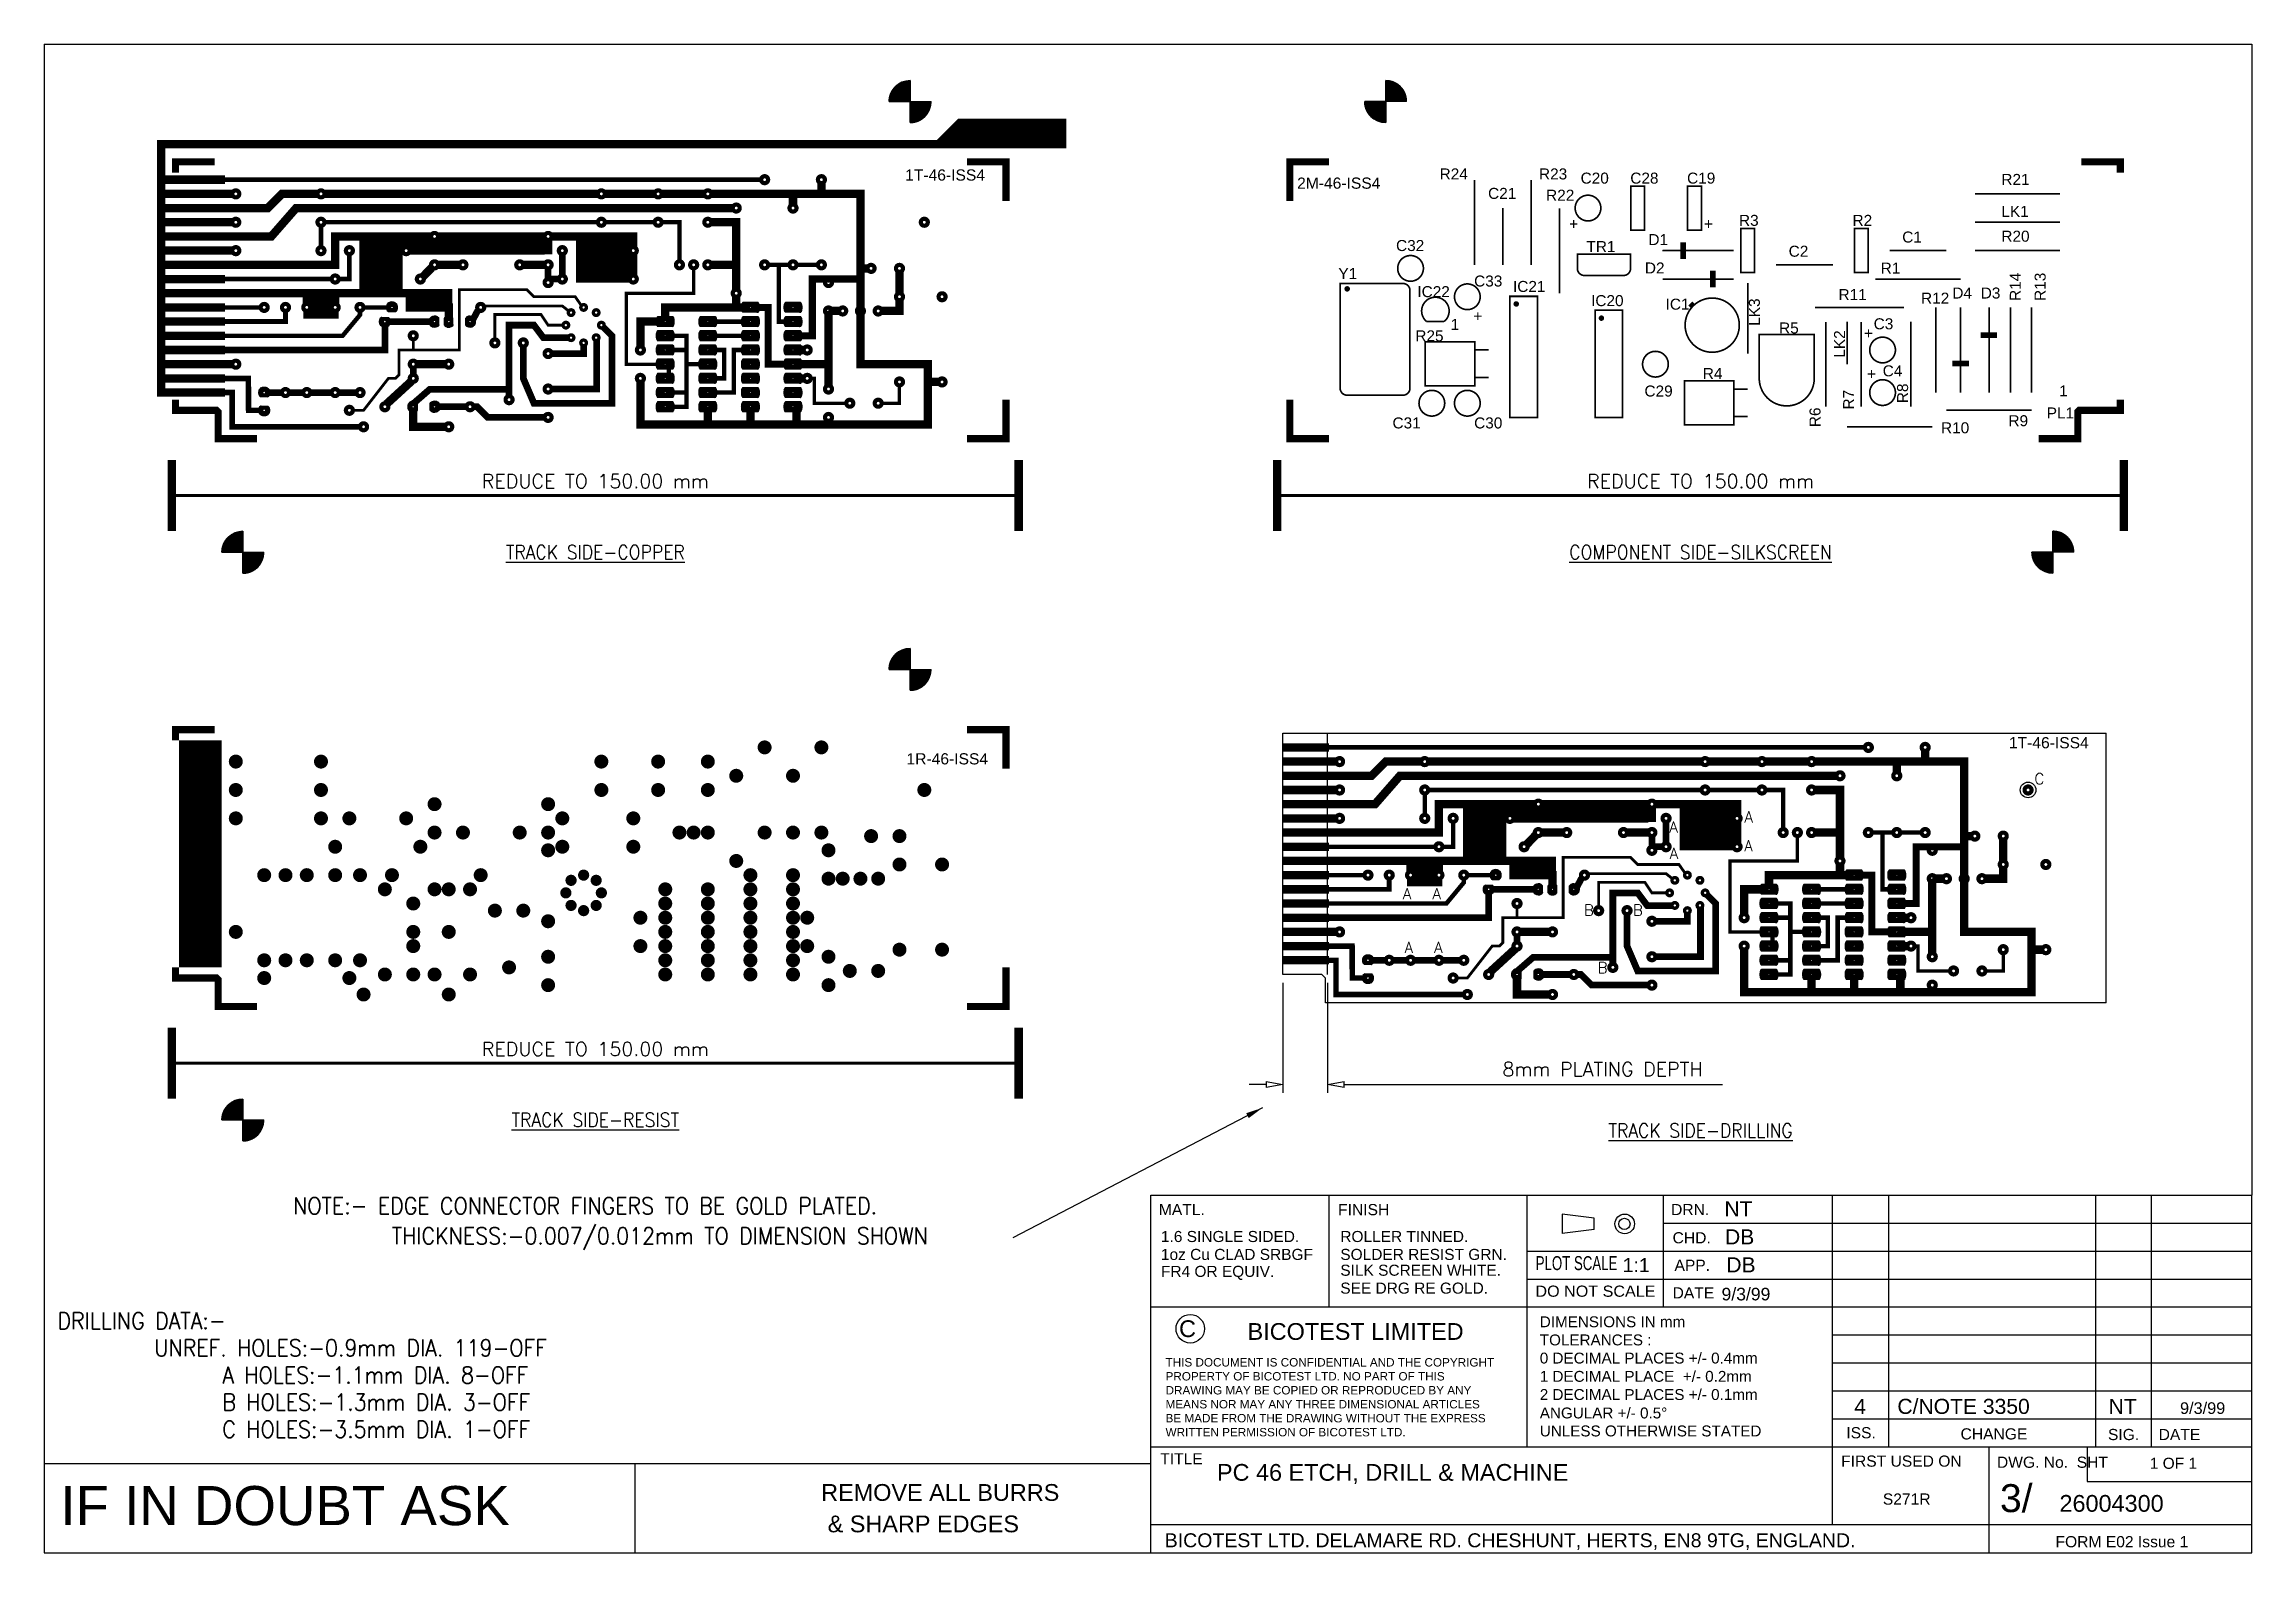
# Model space of a CAD drawing. Extents: x 0 to 395, y 0 to 270.
import ezdxf
from ezdxf.enums import TextEntityAlignment as Align

# ---------------------------------------------------------------- set-up
doc = ezdxf.new("R2010")
doc.units = 0
doc.header["$LTSCALE"] = 0.3
doc.header["$PDMODE"] = 3
doc.header["$PDSIZE"] = -3
doc.layers.get('0').update_dxf_attribs({"linetype": 'CONTINUOUS'})
doc.layers.get('DEFPOINTS').update_dxf_attribs({"linetype": 'CONTINUOUS'})
for name, color, linetype in [('-BORDER', 141, 'CONTINUOUS'), ('-DIM', 71, 'CONTINUOUS'), ('-TXT', 51, 'CONTINUOUS'), ('ATTRIBUTE', 51, 'CONTINUOUS'), ('RESIST', 1, 'CONTINUOUS'), ('SCREEN', 4, 'CONTINUOUS'), ('TRACK', 3, 'CONTINUOUS')]:
    doc.layers.add(name, color=color, linetype=linetype)
doc.styles.add('6S', font='ROMANS', dxfattribs={"width": 0.9, "height": 6})
doc.styles.get("Standard").update_dxf_attribs({"font": 'Helvmf.shx'})
doc.styles.add('STYLE1', font='romans.shx')
doc.dimstyles.new('STANDARD$0', dxfattribs={"dimtxt": 3, "dimasz": 3, "dimexe": 1.5, "dimexo": 1.5, "dimgap": 1.5, "dimtad": 1, "dimzin": 1, "dimtxsty": 'STANDARD', "dimblk1": 'CLOSED', "dimblk2": 'CLOSED', "dimsah": 1, "dimcen": 5, "dimclrd": 256, "dimclre": 256, "dimclrt": 256, "dimazin": 3, "dimtfac": 1, "dimtofl": 0, "dimtmove": 0, "dimatfit": 3, "dimtolj": 1, "dimtzin": 1})
doc.dimstyles.new('STANDARD$7', dxfattribs={"dimtxt": 3, "dimasz": 3, "dimexe": 1.5, "dimexo": 1.5, "dimgap": 1.5, "dimtad": 1, "dimzin": 1, "dimtxsty": 'STANDARD', "dimblk1": 'CLOSED', "dimblk2": 'CLOSED', "dimsah": 1, "dimcen": 5, "dimclrd": 256, "dimclre": 256, "dimclrt": 256, "dimazin": 3, "dimtfac": 1, "dimtofl": 0, "dimtmove": 0, "dimatfit": 3, "dimtolj": 1, "dimtzin": 1})

msp = doc.modelspace()

# ---------------------------------------------------------------- texts
at = {"layer": '-TXT', "style": '6S', "width": 0.9}
for s, p in [('%%UTRACK SIDE-COPPER', (98.61, 179.07)), ('%%uCOMPONENT SIDE-SILKSCREEN', (296.36, 179.07)), ('%%UTRACK SIDE-RESIST', (98.61, 77.47)), ('%%UTRACK SIDE-DRILLING', (296.36, 75.565))]:
    msp.add_text(s, height=2.5, dxfattribs=at).set_placement(p, align=Align.MIDDLE)
at = {"layer": '-TXT', "style": 'STYLE1'}
for s, p in [('C', (356.093, 137.548)), ('A', (290.78, 128.94)), ('A', (304.214, 130.734)), ('A', (304.178, 125.59)), ('A', (290.843, 124.195)), ('A', (243.086, 116.97)), ('A', (248.39, 116.97)), ('B', (275.495, 114.032)), ('B', (284.258, 114.032)), ('A', (243.4, 107.39)), ('A', (248.705, 107.39)), ('B', (277.941, 103.734))]:
    msp.add_text(s, height=1.97, dxfattribs=at).set_placement(p)
at = {"layer": '-TXT', "style": '6S', "width": 0.9}
for s, p in [('NOTE:- EDGE CONNECTOR FINGERS TO BE GOLD PLATED.', (44.552, 60.615)), ('THICKNESS:-0.007/0.012mm TO DIMENSION SHOWN', (62.205, 55.225)), ('DRILLING DATA:-', (2.382, 40.034)), ('UNREF. HOLES:-0.9mm DIA. 119-OFF', (19.709, 35.177)), ('A HOLES:-1.1mm DIA. 8-OFF', (31.887, 30.32)), ('B HOLES:-1.3mm DIA. 3-OFF', (31.887, 25.463)), ('C HOLES:-3.5mm DIA. 1-OFF', (31.887, 20.606))]:
    msp.add_text(s, height=3, dxfattribs=at).set_placement(p)
msp.add_text('1T-46-ISS4', height=2).set_placement((351.535, 143.982))
at = {"layer": 'RESIST'}
msp.add_text('1R-46-ISS4', height=2, dxfattribs=at).set_placement((154.294, 141.101))
at = {"layer": 'RESIST', "style": 'STYLE1'}
msp.add_text('REDUCE TO 150.00 mm', height=2.5, dxfattribs=at).set_placement((98.61, 90.17), align=Align.MIDDLE)
at = {"layer": 'SCREEN'}
for s, height, p in [('2M-46-ISS4', 2, (224.176, 244.127)), ('R24', 1.9698, (249.676, 245.788)), ('R23', 1.9698, (267.456, 245.788)), ('C20', 1.9698, (274.901, 245.039)), ('C28', 1.9698, (283.791, 245.039)), ('C19', 1.9698, (293.951, 245.039)), ('R21', 1.9698, (350.182, 244.805)), ('C21', 1.9698, (258.347, 242.305)), ('R22', 1.9698, (268.726, 241.978)), ('LK1', 1.9698, (350.182, 239.09)), ('+', 1.97, (272.852, 236.868)), ('+', 1.97, (296.982, 236.868)), ('R3', 1.9698, (303.238, 237.477)), ('R2', 1.9698, (323.558, 237.477)), ('C32', 1.9698, (241.881, 232.974)), ('TR1', 1.9698, (275.948, 232.796)), ('D1', 1.9698, (287.037, 234.037)), ('C2', 1.9698, (312.125, 231.956)), ('C1', 1.9698, (332.445, 234.496)), ('R20', 1.9698, (350.182, 234.645)), ('Y1', 1.9698, (231.563, 227.955)), ('D2', 1.9698, (286.402, 228.957)), ('R1', 1.9698, (328.592, 228.93)), ('IC22', 1.9698, (245.691, 224.719)), ('C33', 1.9698, (255.851, 226.624)), ('IC21', 1.9698, (262.806, 225.654)), ('R11', 1.9698, (321.05, 224.2)), ('R12', 1.9698, (335.81, 223.555)), ('D4', 1.9698, (341.415, 224.474)), ('D3', 1.9698, (346.495, 224.474)), ('+', 1.97, (255.707, 220.358)), ('IC20', 1.9698, (276.776, 223.114)), ('IC1', 1.9698, (290.111, 222.479)), ('R25', 1.9698, (245.331, 216.815)), ('1', 1.97, (251.651, 218.846)), ('R5', 1.9698, (310.413, 218.218)), ('+', 1.97, (325.619, 217.282)), ('C3', 1.9698, (327.333, 218.969)), ('R4', 1.9698, (296.762, 210.073)), ('+', 1.97, (326.146, 210.024)), ('C4', 1.9698, (328.954, 210.55)), ('C29', 1.9698, (286.331, 206.939)), ('1', 1.97, (360.542, 206.973)), ('C31', 1.9698, (241.246, 201.224)), ('C30', 1.9698, (255.851, 201.224)), ('R10', 1.9698, (339.387, 200.355)), ('R9', 1.9698, (351.452, 201.625)), ('PL1', 1.9698, (358.311, 203.006))]:
    msp.add_text(s, height=height, dxfattribs=at).set_placement(p)
for s, p in [('R14', (353.66, 224.05)), ('R13', (358.105, 224.05)), ('LK3', (306.975, 219.598)), ('LK2', (322.215, 213.883)), ('R7', (323.84, 204.617)), ('R8', (333.498, 205.752)), ('R6', (317.829, 201.462))]:
    msp.add_text(s, height=1.9698, rotation=90, dxfattribs=at).set_placement(p)
at = {"layer": 'SCREEN', "style": 'STYLE1'}
msp.add_text('REDUCE TO 150.00 mm', height=2.5, dxfattribs=at).set_placement((296.36, 191.77), align=Align.MIDDLE)
at = {"layer": 'TRACK'}
msp.add_text('1T-46-ISS4', height=2, dxfattribs=at).set_placement((154.05, 245.582))
at = {"layer": 'TRACK', "style": 'STYLE1'}
msp.add_text('REDUCE TO 150.00 mm', height=2.5, dxfattribs=at).set_placement((98.61, 191.77), align=Align.MIDDLE)

# ---------------------------------------------------------------- blocks, each defined once
blk = doc.blocks.new('*X2')
at = {"color": 0}
for p, q in [((334.13, 245.38), (341.63, 245.38)), ((334.13, 245.36), (341.63, 245.36)), ((334.13, 245.35), (341.63, 245.35)), ((334.13, 245.34), (341.63, 245.34)), ((334.13, 245.32), (341.63, 245.32)), ((334.13, 245.31), (341.63, 245.31)), ((334.13, 245.3), (341.63, 245.3)), ((334.13, 245.29), (341.63, 245.29)), ((334.13, 245.28), (341.63, 245.28)), ((334.13, 245.26), (341.63, 245.26)), ((334.13, 245.25), (341.63, 245.25)), ((334.13, 245.24), (341.63, 245.24)), ((334.13, 245.22), (341.63, 245.22)), ((334.13, 245.21), (341.63, 245.21)), ((334.13, 245.2), (341.63, 245.2)), ((334.13, 245.19), (341.63, 245.19)), ((334.13, 245.18), (341.63, 245.18)), ((334.13, 245.16), (341.63, 245.16)), ((334.13, 245.15), (341.63, 245.15)), ((334.13, 245.14), (341.63, 245.14)), ((334.13, 245.12), (341.63, 245.12)), ((334.13, 245.11), (341.63, 245.11)), ((334.14, 245.57), (341.63, 245.57)), ((334.14, 245.56), (341.63, 245.56)), ((334.14, 245.55), (341.63, 245.55)), ((334.14, 245.54), (341.63, 245.54)), ((334.14, 245.53), (341.63, 245.53)), ((334.14, 245.51), (341.63, 245.51)), ((334.14, 245.5), (341.63, 245.5)), ((334.14, 245.49), (341.63, 245.49)), ((334.14, 245.47), (341.63, 245.47)), ((334.14, 245.46), (341.63, 245.46)), ((334.14, 245.45), (341.63, 245.45)), ((334.14, 245.11), (334.14, 245.45)), ((334.14, 245.44), (341.63, 245.44)), ((334.14, 245.43), (341.63, 245.43)), ((334.14, 245.41), (341.63, 245.41)), ((334.14, 245.4), (341.63, 245.4)), ((334.14, 245.39), (341.63, 245.39)), ((334.15, 245.71), (341.63, 245.71)), ((334.15, 245.7), (341.63, 245.7)), ((334.15, 245.69), (341.63, 245.69)), ((334.15, 245.68), (341.63, 245.68)), ((334.15, 245.66), (341.63, 245.66)), ((334.15, 245.11), (334.15, 245.66)), ((334.15, 245.65), (341.63, 245.65)), ((334.15, 245.64), (341.63, 245.64)), ((334.15, 245.62), (341.63, 245.62)), ((334.15, 245.61), (341.63, 245.61)), ((334.15, 245.6), (341.63, 245.6)), ((334.15, 245.59), (341.63, 245.59)), ((334.16, 245.82), (341.63, 245.82)), ((334.16, 245.81), (341.63, 245.81)), ((334.16, 245.11), (334.16, 245.81)), ((334.16, 245.8), (341.63, 245.8)), ((334.16, 245.79), (341.63, 245.79)), ((334.16, 245.78), (341.63, 245.78)), ((334.16, 245.76), (341.63, 245.76)), ((334.16, 245.75), (341.63, 245.75)), ((334.16, 245.74), (341.63, 245.74)), ((334.16, 245.72), (341.63, 245.72)), ((334.17, 245.93), (341.63, 245.93)), ((334.17, 245.91), (341.63, 245.91)), ((334.17, 245.9), (341.63, 245.9)), ((334.17, 245.89), (341.63, 245.89)), ((334.17, 245.88), (341.63, 245.88)), ((334.17, 245.86), (341.63, 245.86)), ((334.17, 245.85), (341.63, 245.85)), ((334.17, 245.84), (341.63, 245.84)), ((334.18, 246.01), (341.63, 246.01)), ((334.18, 246), (341.63, 246)), ((334.18, 245.99), (341.63, 245.99)), ((334.18, 245.97), (341.63, 245.97)), ((334.18, 245.96), (341.63, 245.96)), ((334.18, 245.95), (341.63, 245.95)), ((334.18, 245.94), (341.63, 245.94)), ((334.18, 245.11), (334.18, 245.93)), ((334.19, 246.09), (341.63, 246.09)), ((334.19, 246.07), (341.63, 246.07)), ((334.19, 246.06), (341.63, 246.06)), ((334.19, 246.05), (341.63, 246.05)), ((334.19, 246.04), (341.63, 246.04)), ((334.19, 245.11), (334.19, 246.04)), ((334.19, 246.03), (341.63, 246.03)), ((334.2, 246.16), (341.63, 246.16)), ((334.2, 246.15), (341.63, 246.15)), ((334.2, 246.14), (341.63, 246.14)), ((334.2, 245.11), (334.2, 246.13)), ((334.2, 246.12), (341.63, 246.12)), ((334.2, 246.11), (341.63, 246.11)), ((334.2, 246.1), (341.63, 246.1)), ((334.21, 246.22), (341.63, 246.22)), ((334.21, 245.11), (334.21, 246.22)), ((334.21, 246.21), (341.63, 246.21)), ((334.21, 246.2), (341.63, 246.2)), ((334.21, 246.19), (341.63, 246.19)), ((334.21, 246.18), (341.63, 246.18)), ((334.22, 246.29), (341.63, 246.29)), ((334.22, 246.28), (341.63, 246.28)), ((334.22, 246.26), (341.63, 246.26)), ((334.22, 246.25), (341.63, 246.25)), ((334.22, 246.24), (341.63, 246.24)), ((334.23, 246.35), (341.63, 246.35)), ((334.23, 246.34), (341.63, 246.34)), ((334.23, 246.32), (341.63, 246.32)), ((334.23, 246.31), (341.63, 246.31)), ((334.23, 246.3), (341.63, 246.3)), ((334.23, 245.11), (334.23, 246.3)), ((334.24, 246.41), (341.63, 246.41)), ((334.24, 246.4), (341.63, 246.4)), ((334.24, 246.39), (341.63, 246.39)), ((334.24, 246.38), (341.63, 246.38)), ((334.24, 245.11), (334.24, 246.38)), ((334.24, 246.36), (341.63, 246.36)), ((334.25, 246.46), (341.63, 246.46)), ((334.25, 246.45), (341.63, 246.45)), ((334.25, 245.11), (334.25, 246.45)), ((334.25, 246.44), (341.63, 246.44)), ((334.25, 246.43), (341.63, 246.43)), ((334.26, 246.53), (341.63, 246.53)), ((334.26, 246.51), (341.63, 246.51)), ((334.26, 245.11), (334.26, 246.51)), ((334.26, 246.5), (341.63, 246.5)), ((334.26, 246.49), (341.63, 246.49)), ((334.26, 246.47), (341.63, 246.47)), ((334.27, 245.11), (334.27, 246.58)), ((334.27, 246.57), (341.63, 246.57)), ((334.27, 246.56), (341.63, 246.56)), ((334.27, 246.55), (341.63, 246.55)), ((334.27, 246.54), (341.63, 246.54)), ((334.28, 246.62), (341.63, 246.62)), ((334.28, 246.61), (341.63, 246.61)), ((334.28, 246.6), (341.63, 246.6)), ((334.28, 246.59), (341.63, 246.59)), ((334.29, 246.66), (341.63, 246.66)), ((334.29, 246.65), (341.63, 246.65)), ((334.29, 246.64), (341.63, 246.64)), ((334.29, 245.11), (334.29, 246.64)), ((334.3, 246.71), (341.63, 246.71)), ((334.3, 246.7), (341.63, 246.7)), ((334.3, 245.11), (334.3, 246.7)), ((334.3, 246.69), (341.63, 246.69)), ((334.3, 246.68), (341.63, 246.68)), ((334.31, 246.76), (341.63, 246.76)), ((334.31, 246.75), (341.63, 246.75)), ((334.31, 245.11), (334.31, 246.75)), ((334.31, 246.74), (341.63, 246.74)), ((334.31, 246.72), (341.63, 246.72)), ((334.32, 245.11), (334.32, 246.81)), ((334.32, 246.8), (341.63, 246.8)), ((334.32, 246.79), (341.63, 246.79)), ((334.32, 246.78), (341.63, 246.78)), ((334.33, 246.85), (341.63, 246.85)), ((334.33, 246.84), (341.63, 246.84)), ((334.33, 246.82), (341.63, 246.82)), ((334.33, 246.81), (341.63, 246.81)), ((334.34, 246.89), (341.63, 246.89)), ((334.34, 246.88), (341.63, 246.88)), ((334.34, 246.86), (341.63, 246.86)), ((334.34, 245.11), (334.34, 246.86)), ((334.35, 246.93), (341.63, 246.93)), ((334.35, 246.91), (341.63, 246.91)), ((334.35, 245.11), (334.35, 246.91)), ((334.35, 246.9), (341.63, 246.9)), ((334.36, 246.96), (341.63, 246.96)), ((334.36, 245.11), (334.36, 246.96)), ((334.36, 246.95), (341.63, 246.95)), ((334.36, 246.94), (341.63, 246.94)), ((334.37, 247), (341.63, 247)), ((334.37, 246.99), (341.63, 246.99)), ((334.37, 246.97), (341.63, 246.97)), ((334.38, 247.04), (341.63, 247.04)), ((334.38, 247.03), (341.63, 247.03)), ((334.38, 247.01), (341.63, 247.01)), ((334.38, 245.11), (334.38, 247.01)), ((334.39, 247.07), (341.63, 247.07)), ((334.39, 247.06), (341.63, 247.06)), ((334.39, 245.11), (334.39, 247.06)), ((334.39, 247.05), (341.63, 247.05)), ((334.4, 247.11), (341.63, 247.11)), ((334.4, 247.1), (341.63, 247.1)), ((334.4, 245.11), (334.4, 247.1)), ((334.4, 247.09), (341.63, 247.09)), ((334.41, 247.15), (341.63, 247.15)), ((334.41, 245.11), (334.41, 247.15)), ((334.41, 247.14), (341.63, 247.14)), ((334.41, 247.12), (341.63, 247.12)), ((334.42, 247.19), (341.63, 247.19)), ((334.42, 247.18), (341.63, 247.18)), ((334.42, 247.16), (341.63, 247.16)), ((334.43, 247.22), (341.63, 247.22)), ((334.43, 247.21), (341.63, 247.21)), ((334.43, 247.2), (341.63, 247.2)), ((334.43, 245.11), (334.43, 247.19)), ((334.44, 247.25), (341.63, 247.25)), ((334.44, 247.24), (341.63, 247.24)), ((334.44, 245.11), (334.44, 247.24)), ((334.45, 247.29), (341.63, 247.29)), ((334.45, 247.28), (341.63, 247.28)), ((334.45, 245.11), (334.45, 247.28)), ((334.45, 247.26), (341.63, 247.26)), ((334.46, 247.32), (341.63, 247.32)), ((334.46, 245.11), (334.46, 247.32)), ((334.46, 247.31), (341.63, 247.31)), ((334.46, 247.3), (341.63, 247.3)), ((334.47, 247.35), (341.63, 247.35)), ((334.47, 247.34), (341.63, 247.34)), ((334.48, 247.39), (341.63, 247.39)), ((334.48, 247.38), (341.63, 247.38)), ((334.48, 247.36), (341.63, 247.36)), ((334.48, 245.11), (334.48, 247.36)), ((334.49, 247.41), (341.63, 247.41)), ((334.49, 247.4), (341.63, 247.4)), ((334.49, 245.11), (334.49, 247.4)), ((334.5, 247.45), (341.63, 247.45)), ((334.5, 247.44), (341.63, 247.44)), ((334.5, 245.11), (334.5, 247.44)), ((334.5, 247.43), (341.63, 247.43)), ((334.51, 247.47), (341.63, 247.47)), ((334.51, 245.11), (334.51, 247.47)), ((334.51, 247.46), (341.63, 247.46)), ((334.52, 245.11), (334.52, 247.51)), ((334.52, 247.5), (341.63, 247.5)), ((334.52, 247.49), (341.63, 247.49)), ((334.53, 247.54), (341.63, 247.54)), ((334.53, 247.53), (341.63, 247.53)), ((334.53, 247.51), (341.63, 247.51)), ((334.54, 247.56), (341.63, 247.56)), ((334.54, 247.55), (341.63, 247.55)), ((334.54, 245.11), (334.54, 247.55)), ((334.55, 247.59), (341.63, 247.59)), ((334.55, 245.11), (334.55, 247.58)), ((334.55, 247.57), (341.63, 247.57)), ((334.56, 247.62), (341.63, 247.62)), ((334.56, 245.11), (334.56, 247.62)), ((334.56, 247.61), (341.63, 247.61)), ((334.56, 247.6), (341.63, 247.6)), ((334.57, 247.65), (341.63, 247.65)), ((334.57, 245.11), (334.57, 247.65)), ((334.57, 247.64), (341.63, 247.64)), ((334.58, 247.68), (341.63, 247.68)), ((334.58, 247.66), (341.63, 247.66)), ((334.59, 247.7), (341.63, 247.7)), ((334.59, 247.69), (341.63, 247.69)), ((334.59, 245.11), (334.59, 247.69)), ((334.6, 247.72), (341.63, 247.72)), ((334.6, 245.11), (334.6, 247.72)), ((334.6, 247.71), (341.63, 247.71)), ((334.61, 247.76), (341.63, 247.76)), ((334.61, 245.11), (334.61, 247.76)), ((334.61, 247.75), (341.63, 247.75)), ((334.61, 247.74), (341.63, 247.74)), ((334.62, 247.79), (341.63, 247.79)), ((334.62, 245.11), (334.62, 247.79)), ((334.62, 247.78), (341.63, 247.78)), ((334.63, 247.81), (341.63, 247.81)), ((334.63, 247.8), (341.63, 247.8)), ((334.64, 247.84), (341.63, 247.84)), ((334.64, 247.82), (341.63, 247.82)), ((334.64, 245.11), (334.64, 247.82)), ((334.65, 247.86), (341.63, 247.86)), ((334.65, 247.85), (341.63, 247.85)), ((334.65, 245.11), (334.65, 247.85)), ((334.66, 247.89), (341.63, 247.89)), ((334.66, 245.11), (334.66, 247.89)), ((334.66, 247.88), (341.63, 247.88)), ((334.67, 247.91), (341.63, 247.91)), ((334.67, 247.9), (341.63, 247.9)), ((334.68, 247.94), (341.63, 247.94)), ((334.68, 247.93), (341.63, 247.93)), ((334.68, 245.11), (334.68, 247.92)), ((334.69, 247.96), (341.63, 247.96)), ((334.69, 247.95), (341.63, 247.95)), ((334.69, 245.11), (334.69, 247.95)), ((334.7, 247.99), (341.63, 247.99)), ((334.7, 245.11), (334.7, 247.98)), ((334.7, 247.97), (341.63, 247.97)), ((334.71, 248.01), (341.63, 248.01)), ((334.71, 245.11), (334.71, 248.01)), ((334.71, 248), (341.63, 248)), ((334.72, 248.04), (341.63, 248.04)), ((334.72, 248.03), (341.63, 248.03)), ((334.73, 248.05), (341.63, 248.05)), ((334.72, 245.11), (334.72, 248.04)), ((334.74, 248.07), (341.63, 248.07)), ((334.74, 245.11), (334.74, 248.07)), ((334.74, 248.06), (341.63, 248.06)), ((334.75, 248.1), (341.63, 248.1)), ((334.75, 245.11), (334.75, 248.1)), ((334.75, 248.09), (341.63, 248.09)), ((334.76, 248.12), (341.63, 248.12)), ((334.76, 245.11), (334.76, 248.12)), ((334.76, 248.11), (341.63, 248.11)), ((334.77, 248.15), (341.63, 248.15)), ((334.77, 245.11), (334.77, 248.15)), ((334.77, 248.14), (341.63, 248.14)), ((334.78, 248.18), (341.63, 248.18)), ((334.78, 248.16), (341.63, 248.16)), ((334.79, 248.19), (341.63, 248.19)), ((334.79, 245.11), (334.79, 248.18)), ((334.8, 248.21), (341.63, 248.21)), ((334.8, 245.11), (334.8, 248.21)), ((334.8, 248.2), (341.63, 248.2)), ((334.81, 248.24), (341.63, 248.24)), ((334.81, 245.11), (334.81, 248.24)), ((334.81, 248.22), (341.63, 248.22)), ((334.82, 248.26), (341.63, 248.26)), ((334.82, 245.11), (334.82, 248.26)), ((334.82, 248.25), (341.63, 248.25)), ((334.83, 248.28), (341.63, 248.28)), ((334.84, 248.3), (341.63, 248.3)), ((334.84, 248.29), (341.63, 248.29)), ((334.84, 245.11), (334.84, 248.29)), ((334.85, 248.32), (341.63, 248.32)), ((334.85, 245.11), (334.85, 248.32)), ((334.85, 248.31), (341.63, 248.31)), ((334.86, 248.34), (341.63, 248.34)), ((334.86, 245.11), (334.86, 248.34)), ((334.87, 248.36), (341.63, 248.36)), ((334.87, 248.35), (341.63, 248.35)), ((334.88, 248.39), (341.63, 248.39)), ((334.88, 248.38), (341.63, 248.38)), ((334.88, 245.11), (334.88, 248.37)), ((334.89, 248.4), (341.63, 248.4)), ((334.89, 245.11), (334.89, 248.39)), ((334.9, 248.43), (341.63, 248.43)), ((334.9, 245.11), (334.9, 248.42)), ((334.9, 248.41), (341.63, 248.41)), ((334.91, 248.45), (341.63, 248.45)), ((334.91, 245.11), (334.91, 248.45)), ((334.91, 248.44), (341.63, 248.44)), ((334.92, 248.46), (341.63, 248.46)), ((334.93, 248.49), (341.63, 248.49)), ((334.93, 248.47), (341.63, 248.47)), ((334.93, 245.11), (334.93, 248.47)), ((334.94, 248.5), (341.63, 248.5)), ((334.94, 245.11), (334.94, 248.5)), ((334.95, 248.53), (341.63, 248.53)), ((334.95, 245.11), (334.95, 248.52)), ((334.95, 248.51), (341.63, 248.51)), ((334.96, 248.54), (341.63, 248.54)), ((334.96, 245.11), (334.96, 248.54)), ((334.97, 248.56), (341.63, 248.56)), ((334.97, 248.55), (341.63, 248.55)), ((334.98, 248.59), (341.63, 248.59)), ((334.98, 248.57), (341.63, 248.57)), ((334.98, 245.11), (334.98, 248.57)), ((334.99, 248.6), (341.63, 248.6)), ((334.99, 245.11), (334.99, 248.59)), ((335, 248.62), (341.63, 248.62)), ((335, 245.11), (335, 248.62)), ((335, 248.61), (341.63, 248.61)), ((335.01, 248.64), (341.63, 248.64)), ((335.01, 245.11), (335.01, 248.64)), ((335.02, 248.66), (341.63, 248.66)), ((335.02, 245.11), (335.02, 248.66)), ((335.02, 248.65), (341.63, 248.65)), ((335.03, 248.68), (341.63, 248.68)), ((335.04, 248.69), (341.63, 248.69)), ((335.04, 245.11), (335.04, 248.69)), ((335.05, 248.71), (341.63, 248.71)), ((335.05, 245.11), (335.05, 248.71)), ((335.05, 248.7), (341.63, 248.7)), ((335.06, 245.11), (335.06, 248.73)), ((335.06, 248.72), (341.63, 248.72)), ((335.07, 248.75), (341.63, 248.75)), ((335.07, 245.11), (335.07, 248.75)), ((335.07, 248.74), (341.63, 248.74)), ((335.08, 248.76), (341.63, 248.76)), ((335.09, 248.79), (341.63, 248.79)), ((335.09, 248.78), (341.63, 248.78)), ((335.09, 245.11), (335.09, 248.78)), ((335.1, 248.8), (341.63, 248.8)), ((335.1, 245.11), (335.1, 248.8)), ((335.11, 248.82), (341.63, 248.82)), ((335.11, 245.11), (335.11, 248.82)), ((335.11, 248.81), (341.63, 248.81)), ((335.12, 248.84), (341.63, 248.84)), ((335.12, 245.11), (335.12, 248.84)), ((335.13, 248.85), (341.63, 248.85)), ((335.14, 248.88), (341.63, 248.88)), ((335.14, 248.86), (341.63, 248.86)), ((335.14, 245.11), (335.14, 248.86)), ((335.15, 248.89), (341.63, 248.89)), ((335.15, 245.11), (335.15, 248.89)), ((335.16, 245.11), (335.16, 248.91)), ((335.16, 248.9), (341.63, 248.9)), ((335.17, 248.93), (341.63, 248.93)), ((335.17, 248.91), (341.63, 248.91)), ((335.18, 248.94), (341.63, 248.94)), ((335.18, 245.11), (335.18, 248.93)), ((335.19, 248.95), (341.63, 248.95)), ((335.19, 245.11), (335.19, 248.95)), ((335.2, 248.97), (341.63, 248.97)), ((335.2, 245.11), (335.2, 248.97)), ((335.2, 248.96), (341.63, 248.96)), ((335.21, 248.99), (341.63, 248.99)), ((335.21, 245.11), (335.21, 248.99)), ((335.22, 249), (341.63, 249)), ((335.23, 249.03), (341.63, 249.03)), ((335.23, 249.01), (341.63, 249.01)), ((335.23, 245.11), (335.23, 249.01)), ((335.24, 249.04), (341.63, 249.04)), ((335.24, 245.11), (335.24, 249.03)), ((335.25, 249.05), (341.63, 249.05)), ((335.25, 245.11), (335.25, 249.05)), ((335.26, 249.07), (341.63, 249.07)), ((335.26, 245.11), (335.26, 249.07)), ((335.26, 249.06), (341.63, 249.06)), ((335.27, 249.09), (341.63, 249.09)), ((335.27, 245.11), (335.27, 249.09)), ((335.28, 249.1), (341.63, 249.1)), ((335.29, 249.11), (341.63, 249.11)), ((335.29, 245.11), (335.29, 249.11)), ((335.3, 249.14), (341.63, 249.14)), ((335.3, 245.11), (335.3, 249.13)), ((335.3, 249.12), (341.63, 249.12)), ((335.31, 249.15), (341.63, 249.15)), ((335.31, 245.11), (335.31, 249.15)), ((335.32, 245.11), (335.32, 249.17)), ((335.32, 249.16), (341.63, 249.16)), ((335.33, 249.18), (341.63, 249.18)), ((335.34, 249.2), (341.63, 249.2)), ((335.34, 249.19), (341.63, 249.19)), ((335.34, 245.11), (335.34, 249.19)), ((335.35, 249.21), (341.63, 249.21)), ((335.35, 245.11), (335.35, 249.21)), ((335.36, 245.11), (335.36, 249.23)), ((335.36, 249.22), (341.63, 249.22)), ((335.37, 249.24), (341.63, 249.24)), ((335.38, 249.26), (341.63, 249.26)), ((335.38, 249.25), (341.63, 249.25)), ((335.38, 245.11), (335.38, 249.25)), ((335.39, 249.28), (341.63, 249.28)), ((335.39, 245.11), (335.39, 249.27)), ((335.4, 249.29), (341.63, 249.29)), ((335.4, 245.11), (335.4, 249.29)), ((335.41, 249.3), (341.63, 249.3)), ((335.41, 245.11), (335.41, 249.3)), ((335.42, 249.31), (341.63, 249.31)), ((335.43, 249.34), (341.63, 249.34)), ((335.43, 249.32), (341.63, 249.32)), ((335.43, 245.11), (335.43, 249.32)), ((335.44, 249.35), (341.63, 249.35)), ((335.44, 245.11), (335.44, 249.34)), ((335.45, 249.36), (341.63, 249.36)), ((335.45, 245.11), (335.45, 249.36)), ((335.46, 249.38), (341.63, 249.38)), ((335.46, 245.11), (335.46, 249.38)), ((335.47, 249.39), (341.63, 249.39)), ((335.48, 249.4), (341.63, 249.4)), ((335.48, 245.11), (335.48, 249.4)), ((335.49, 249.41), (341.63, 249.41)), ((335.49, 245.11), (335.49, 249.41)), ((335.5, 249.44), (341.63, 249.44)), ((335.5, 249.43), (341.63, 249.43)), ((335.5, 245.11), (335.5, 249.43)), ((335.51, 249.45), (341.63, 249.45)), ((335.51, 245.11), (335.51, 249.45)), ((335.52, 245.11), (335.52, 249.47)), ((335.52, 249.46), (341.63, 249.46)), ((335.53, 249.47), (341.63, 249.47)), ((335.54, 249.49), (341.63, 249.49)), ((335.54, 245.11), (335.54, 249.48)), ((335.55, 249.5), (341.63, 249.5)), ((335.55, 245.11), (335.55, 249.5)), ((335.56, 245.11), (335.56, 249.52)), ((335.56, 249.51), (341.63, 249.51)), ((335.57, 245.11), (335.57, 249.54)), ((335.57, 249.53), (341.63, 249.53)), ((335.58, 249.54), (341.63, 249.54)), ((335.59, 249.56), (341.63, 249.56)), ((335.59, 249.55), (341.63, 249.55)), ((335.59, 245.11), (335.59, 249.55)), ((335.6, 249.57), (341.63, 249.57)), ((335.6, 245.11), (335.6, 249.57)), ((335.61, 249.59), (341.63, 249.59)), ((335.61, 245.11), (335.61, 249.59)), ((335.62, 249.6), (341.63, 249.6)), ((335.62, 245.11), (335.62, 249.6)), ((335.63, 249.61), (341.63, 249.61)), ((335.64, 249.62), (341.63, 249.62)), ((335.64, 245.11), (335.64, 249.62)), ((335.65, 249.64), (341.63, 249.64)), ((335.65, 245.11), (335.65, 249.64)), ((335.66, 249.65), (341.63, 249.65)), ((335.66, 245.11), (335.66, 249.65)), ((335.67, 249.66), (341.63, 249.66)), ((335.68, 249.68), (341.63, 249.68)), ((335.68, 245.11), (335.68, 249.67)), ((335.69, 249.69), (341.63, 249.69)), ((335.69, 245.11), (335.69, 249.69)), ((335.7, 249.7), (341.63, 249.7)), ((335.7, 245.11), (335.7, 249.7)), ((335.71, 245.11), (335.71, 249.72)), ((335.71, 249.71), (341.63, 249.71)), ((335.72, 249.72), (341.63, 249.72)), ((335.73, 249.74), (341.63, 249.74)), ((335.73, 245.11), (335.73, 249.73)), ((335.74, 249.75), (341.63, 249.75)), ((335.74, 245.11), (335.74, 249.75)), ((335.75, 245.11), (335.75, 249.77)), ((335.75, 249.76), (341.63, 249.76)), ((335.76, 249.78), (341.63, 249.78)), ((335.76, 245.11), (335.76, 249.78)), ((335.77, 245.11), (335.77, 249.8)), ((335.77, 249.79), (341.63, 249.79)), ((335.78, 249.8), (341.63, 249.8)), ((335.79, 249.81), (341.63, 249.81)), ((335.79, 245.11), (335.79, 249.81)), ((335.8, 245.11), (335.8, 249.83)), ((335.8, 249.82), (341.63, 249.82)), ((335.81, 249.84), (341.63, 249.84)), ((335.81, 245.11), (335.81, 249.84)), ((335.82, 245.11), (335.82, 249.86)), ((335.82, 249.85), (341.63, 249.85)), ((335.83, 249.86), (341.63, 249.86)), ((335.84, 249.88), (341.63, 249.88)), ((335.84, 245.11), (335.84, 249.87)), ((335.85, 249.89), (341.63, 249.89)), ((335.85, 245.11), (335.85, 249.89)), ((335.86, 249.9), (341.63, 249.9)), ((335.86, 245.11), (335.86, 249.9)), ((335.87, 249.91), (341.63, 249.91)), ((335.88, 249.93), (341.63, 249.93)), ((335.88, 245.11), (335.88, 249.92)), ((335.89, 249.94), (341.63, 249.94)), ((335.89, 245.11), (335.89, 249.93)), ((335.9, 249.95), (341.63, 249.95)), ((335.9, 245.11), (335.9, 249.95)), ((335.91, 249.96), (341.63, 249.96)), ((335.91, 245.11), (335.91, 249.96)), ((335.92, 249.97), (341.63, 249.97)), ((335.93, 249.99), (341.63, 249.99)), ((335.93, 245.11), (335.93, 249.98)), ((335.94, 250), (341.63, 250)), ((335.94, 245.11), (335.94, 249.99)), ((335.95, 250.01), (341.63, 250.01)), ((335.95, 245.11), (335.95, 250.01)), ((335.96, 250.03), (341.63, 250.03)), ((335.96, 245.11), (335.96, 250.02)), ((335.98, 250.04), (341.63, 250.04)), ((335.98, 245.11), (335.98, 250.04)), ((335.99, 250.05), (341.63, 250.05)), ((335.99, 245.11), (335.99, 250.05)), ((336, 245.11), (336, 250.07)), ((336, 250.06), (341.63, 250.06)), ((336.01, 245.11), (336.01, 250.08)), ((336.01, 250.07), (341.63, 250.07)), ((336.02, 250.09), (341.63, 250.09)), ((336.02, 245.11), (336.02, 250.09)), ((336.03, 250.1), (341.63, 250.1)), ((336.04, 250.11), (341.63, 250.11)), ((336.04, 245.11), (336.04, 250.11)), ((336.05, 250.12), (341.63, 250.12)), ((336.05, 245.11), (336.05, 250.12)), ((336.06, 250.14), (341.63, 250.14)), ((336.06, 245.11), (336.06, 250.14)), ((336.07, 245.11), (336.07, 250.15)), ((336.08, 250.15), (341.63, 250.15)), ((336.09, 250.16), (341.63, 250.16)), ((336.09, 245.11), (336.09, 250.16)), ((336.1, 250.18), (341.63, 250.18)), ((336.1, 245.11), (336.1, 250.18)), ((336.11, 250.19), (341.63, 250.19)), ((336.11, 245.11), (336.11, 250.19)), ((336.12, 250.2), (341.63, 250.2)), ((336.12, 245.11), (336.12, 250.2)), ((336.13, 250.21), (341.63, 250.21)), ((336.14, 250.22), (341.63, 250.22)), ((336.14, 245.11), (336.14, 250.22)), ((336.15, 245.11), (336.15, 250.23)), ((336.16, 250.24), (341.63, 250.24)), ((336.16, 245.11), (336.16, 250.24)), ((336.17, 250.25), (341.63, 250.25)), ((336.18, 250.26), (341.63, 250.26)), ((336.18, 245.11), (336.18, 250.26)), ((336.19, 250.28), (341.63, 250.28)), ((336.19, 245.11), (336.19, 250.27)), ((336.2, 250.29), (341.63, 250.29)), ((336.2, 245.11), (336.2, 250.28)), ((336.21, 245.11), (336.21, 250.3)), ((336.22, 250.3), (341.63, 250.3)), ((336.23, 250.31), (341.63, 250.31)), ((336.23, 245.11), (336.23, 250.31)), ((336.24, 250.32), (341.63, 250.32)), ((336.24, 245.11), (336.24, 250.32)), ((336.25, 250.34), (341.63, 250.34)), ((336.25, 245.11), (336.25, 250.34)), ((336.26, 250.35), (341.63, 250.35)), ((336.26, 245.11), (336.26, 250.35)), ((336.27, 245.11), (336.27, 250.36)), ((336.28, 250.36), (341.63, 250.36)), ((336.29, 250.38), (341.63, 250.38)), ((336.29, 245.11), (336.29, 250.37)), ((336.3, 250.39), (341.63, 250.39)), ((336.3, 245.11), (336.3, 250.39)), ((336.31, 250.4), (341.63, 250.4)), ((336.31, 245.11), (336.31, 250.4)), ((336.32, 245.11), (336.32, 250.41)), ((336.33, 250.41), (341.63, 250.41)), ((336.34, 250.43), (341.63, 250.43)), ((336.34, 245.11), (336.34, 250.42)), ((336.35, 250.44), (341.63, 250.44)), ((336.35, 245.11), (336.35, 250.44)), ((336.36, 250.45), (341.63, 250.45)), ((336.36, 245.11), (336.36, 250.45)), ((336.38, 250.46), (341.63, 250.46)), ((336.38, 245.11), (336.38, 250.46)), ((336.39, 250.47), (341.63, 250.47)), ((336.39, 245.11), (336.39, 250.47)), ((336.4, 250.49), (341.63, 250.49)), ((336.4, 245.11), (336.4, 250.49)), ((336.41, 250.5), (341.63, 250.5)), ((336.41, 245.11), (336.41, 250.5)), ((336.43, 250.51), (341.63, 250.51)), ((336.43, 245.11), (336.43, 250.51)), ((336.44, 250.53), (341.63, 250.53)), ((336.44, 245.11), (336.44, 250.52)), ((336.45, 250.54), (341.63, 250.54)), ((336.45, 245.11), (336.45, 250.53)), ((336.46, 245.11), (336.46, 250.55)), ((336.47, 250.55), (341.63, 250.55)), ((336.48, 250.56), (341.63, 250.56)), ((336.48, 245.11), (336.48, 250.56)), ((336.49, 250.57), (341.63, 250.57)), ((336.49, 245.11), (336.49, 250.57)), ((336.5, 245.11), (336.5, 250.58)), ((336.51, 250.59), (341.63, 250.59)), ((336.51, 245.11), (336.51, 250.59)), ((336.52, 250.6), (341.63, 250.6)), ((336.52, 245.11), (336.52, 250.6)), ((336.53, 250.61), (341.63, 250.61)), ((336.54, 245.11), (336.54, 250.62)), ((336.55, 245.11), (336.55, 250.63)), ((336.55, 250.62), (341.63, 250.62)), ((336.56, 250.64), (341.63, 250.64)), ((336.56, 245.11), (336.56, 250.64)), ((336.57, 250.65), (341.63, 250.65)), ((336.57, 245.11), (336.57, 250.65)), ((336.59, 250.66), (341.63, 250.66)), ((336.59, 245.11), (336.59, 250.66)), ((336.6, 250.68), (341.63, 250.68)), ((336.6, 245.11), (336.6, 250.67)), ((336.61, 245.11), (336.61, 250.68)), ((336.62, 245.11), (336.62, 250.7)), ((336.62, 250.69), (341.63, 250.69)), ((336.63, 250.7), (341.63, 250.7)), ((336.64, 250.71), (341.63, 250.71)), ((336.64, 245.11), (336.64, 250.71)), ((336.65, 245.11), (336.65, 250.72)), ((336.66, 245.11), (336.66, 250.73)), ((336.66, 250.72), (341.63, 250.72)), ((336.67, 250.74), (341.63, 250.74)), ((336.68, 245.11), (336.68, 250.74)), ((336.69, 250.75), (341.63, 250.75)), ((336.69, 245.11), (336.69, 250.75)), ((336.7, 250.76), (341.63, 250.76)), ((336.7, 245.11), (336.7, 250.76)), ((336.71, 250.78), (341.63, 250.78)), ((336.71, 245.11), (336.71, 250.77)), ((336.73, 250.79), (341.63, 250.79)), ((336.73, 245.11), (336.73, 250.78)), ((336.74, 250.8), (341.63, 250.8)), ((336.74, 245.11), (336.74, 250.79)), ((336.75, 245.11), (336.75, 250.81)), ((336.76, 245.11), (336.76, 250.82)), ((336.76, 250.81), (341.63, 250.81)), ((336.77, 245.11), (336.77, 250.83)), ((336.77, 250.82), (341.63, 250.82)), ((336.79, 250.84), (341.63, 250.84)), ((336.79, 245.11), (336.79, 250.84)), ((336.8, 250.85), (341.63, 250.85)), ((336.8, 245.11), (336.8, 250.85)), ((336.81, 245.11), (336.81, 250.86)), ((336.82, 245.11), (336.82, 250.87)), ((336.82, 250.86), (341.63, 250.86)), ((336.83, 250.88), (341.63, 250.88)), ((336.84, 245.11), (336.84, 250.88)), ((336.85, 250.89), (341.63, 250.89)), ((336.85, 245.11), (336.85, 250.89)), ((336.86, 250.9), (341.63, 250.9)), ((336.86, 245.11), (336.86, 250.9)), ((336.88, 250.91), (341.63, 250.91)), ((336.88, 245.11), (336.88, 250.91)), ((336.89, 250.93), (341.63, 250.93)), ((336.89, 245.11), (336.89, 250.92)), ((336.9, 245.11), (336.9, 250.93)), ((336.91, 250.94), (341.63, 250.94)), ((336.91, 245.11), (336.91, 250.94)), ((336.92, 250.95), (341.63, 250.95)), ((336.93, 245.11), (336.93, 250.95)), ((336.94, 250.96), (341.63, 250.96)), ((336.94, 245.11), (336.94, 250.96)), ((336.95, 245.11), (336.95, 250.97)), ((336.96, 245.11), (336.96, 250.98)), ((336.96, 250.97), (341.63, 250.97)), ((336.97, 250.99), (341.63, 250.99)), ((336.98, 245.11), (336.98, 250.99)), ((336.99, 251), (341.63, 251)), ((336.99, 245.11), (336.99, 251)), ((337, 251.01), (341.63, 251.01)), ((337, 245.11), (337, 251.01)), ((337.01, 245.11), (337.01, 251.02)), ((337.02, 251.03), (341.63, 251.03)), ((337.02, 245.11), (337.02, 251.03)), ((337.03, 251.04), (341.63, 251.04)), ((337.04, 245.11), (337.04, 251.04)), ((337.05, 251.05), (341.63, 251.05)), ((337.05, 245.11), (337.05, 251.05)), ((337.06, 245.11), (337.06, 251.06)), ((337.07, 245.11), (337.07, 251.07)), ((337.07, 251.06), (341.63, 251.06)), ((337.08, 251.07), (341.63, 251.07)), ((337.09, 245.11), (337.09, 251.08)), ((337.1, 251.09), (341.63, 251.09)), ((337.1, 245.11), (337.1, 251.09)), ((337.11, 245.11), (337.11, 251.1)), ((337.12, 245.11), (337.12, 251.11)), ((337.12, 251.1), (341.63, 251.1)), ((337.13, 251.11), (341.63, 251.11)), ((337.14, 245.11), (337.14, 251.12)), ((337.15, 251.12), (341.63, 251.12)), ((337.15, 245.11), (337.15, 251.12)), ((337.16, 245.11), (337.16, 251.13)), ((337.17, 251.14), (341.63, 251.14)), ((337.18, 251.15), (341.63, 251.15)), ((337.18, 245.11), (337.18, 251.14)), ((337.19, 245.11), (337.19, 251.15)), ((337.2, 251.16), (341.63, 251.16)), ((337.2, 245.11), (337.2, 251.16)), ((337.21, 245.11), (337.21, 251.17)), ((337.22, 251.18), (341.63, 251.18)), ((337.23, 245.11), (337.23, 251.18)), ((337.24, 251.19), (341.63, 251.19)), ((337.24, 245.11), (337.24, 251.19)), ((337.25, 251.2), (341.63, 251.2)), ((337.25, 245.11), (337.25, 251.2)), ((337.26, 245.11), (337.26, 251.21)), ((337.27, 245.11), (337.27, 251.22)), ((337.27, 251.21), (341.63, 251.21)), ((337.29, 251.22), (341.63, 251.22)), ((337.29, 245.11), (337.29, 251.22)), ((337.3, 245.11), (337.3, 251.23)), ((337.31, 251.24), (341.63, 251.24)), ((337.31, 245.11), (337.31, 251.24)), ((337.32, 251.25), (341.63, 251.25)), ((337.32, 245.11), (337.32, 251.25)), ((337.34, 251.26), (341.63, 251.26)), ((337.34, 245.11), (337.34, 251.26)), ((337.35, 245.11), (337.35, 251.27)), ((337.36, 251.28), (341.63, 251.28)), ((337.36, 245.11), (337.36, 251.28)), ((337.38, 251.29), (341.63, 251.29)), ((337.38, 245.11), (337.38, 251.29)), ((337.39, 245.11), (337.39, 251.29)), ((337.4, 251.3), (341.63, 251.3)), ((337.4, 245.11), (337.4, 251.3)), ((337.41, 251.31), (341.63, 251.31)), ((337.41, 245.11), (337.41, 251.31)), ((337.43, 251.32), (341.63, 251.32)), ((337.43, 245.11), (337.43, 251.32)), ((337.44, 245.11), (337.44, 251.33)), ((337.45, 251.34), (341.63, 251.34)), ((337.45, 245.11), (337.45, 251.34)), ((337.46, 245.11), (337.46, 251.35)), ((337.47, 251.35), (341.63, 251.35)), ((337.48, 245.11), (337.48, 251.35)), ((337.49, 251.36), (341.63, 251.36)), ((337.49, 245.11), (337.49, 251.36)), ((337.5, 245.11), (337.5, 251.37)), ((337.51, 251.38), (341.63, 251.38)), ((337.51, 245.11), (337.51, 251.38)), ((337.52, 245.11), (337.52, 251.39)), ((337.53, 251.39), (341.63, 251.39)), ((337.54, 245.11), (337.54, 251.4)), ((337.55, 251.4), (341.63, 251.4)), ((337.55, 245.11), (337.55, 251.4)), ((337.56, 251.41), (341.63, 251.41)), ((337.56, 245.11), (337.56, 251.41)), ((337.57, 245.11), (337.57, 251.42)), ((337.58, 251.43), (341.63, 251.43)), ((337.59, 245.11), (337.59, 251.43)), ((337.6, 251.44), (341.63, 251.44)), ((337.6, 245.11), (337.6, 251.44)), ((337.61, 245.11), (337.61, 251.44)), ((337.62, 251.45), (341.63, 251.45)), ((337.62, 245.11), (337.62, 251.45)), ((337.64, 251.46), (341.63, 251.46)), ((337.64, 245.11), (337.64, 251.46)), ((337.65, 245.11), (337.65, 251.47)), ((337.66, 251.47), (341.63, 251.47)), ((337.66, 245.11), (337.66, 251.47)), ((337.68, 251.49), (341.63, 251.49)), ((337.68, 245.11), (337.68, 251.48)), ((337.69, 245.11), (337.69, 251.49)), ((337.7, 251.5), (341.63, 251.5)), ((337.7, 245.11), (337.7, 251.5)), ((337.71, 245.11), (337.71, 251.51)), ((337.72, 251.51), (341.63, 251.51)), ((337.73, 245.11), (337.73, 251.51)), ((337.74, 251.53), (341.63, 251.53)), ((337.74, 245.11), (337.74, 251.52)), ((337.75, 245.11), (337.75, 251.53)), ((337.76, 245.11), (337.76, 251.54)), ((337.77, 251.54), (341.63, 251.54)), ((337.77, 245.11), (337.77, 251.54)), ((337.79, 251.55), (341.63, 251.55)), ((337.79, 245.11), (337.79, 251.55)), ((337.8, 245.11), (337.8, 251.56)), ((337.81, 245.11), (337.81, 251.57)), ((337.81, 251.56), (341.63, 251.56)), ((337.82, 245.11), (337.82, 251.57)), ((337.83, 251.57), (341.63, 251.57)), ((337.84, 245.11), (337.84, 251.58)), ((337.85, 251.59), (341.63, 251.59)), ((337.85, 245.11), (337.85, 251.59)), ((337.86, 245.11), (337.86, 251.6)), ((337.87, 251.6), (341.63, 251.6)), ((337.88, 245.11), (337.88, 251.6)), ((337.89, 251.61), (341.63, 251.61)), ((337.89, 245.11), (337.89, 251.61)), ((337.9, 245.11), (337.9, 251.62)), ((337.91, 251.62), (341.63, 251.62)), ((337.91, 245.11), (337.91, 251.62)), ((337.93, 245.11), (337.93, 251.63)), ((337.94, 251.64), (341.63, 251.64)), ((337.94, 245.11), (337.94, 251.64)), ((337.95, 245.11), (337.95, 251.65)), ((337.96, 251.65), (341.63, 251.65)), ((337.96, 245.11), (337.96, 251.65)), ((337.98, 251.66), (341.63, 251.66)), ((337.98, 245.11), (337.98, 251.66)), ((337.99, 245.11), (337.99, 251.67)), ((338, 251.68), (341.63, 251.68)), ((338, 245.11), (338, 251.67)), ((338.01, 245.11), (338.01, 251.68)), ((338.02, 245.11), (338.02, 251.69)), ((338.03, 251.69), (341.63, 251.69)), ((338.04, 245.11), (338.04, 251.69)), ((338.05, 251.7), (341.63, 251.7)), ((338.05, 245.11), (338.05, 251.7)), ((338.06, 245.11), (338.06, 251.71)), ((338.07, 251.71), (341.63, 251.71)), ((338.07, 245.11), (338.07, 251.71)), ((338.09, 245.11), (338.09, 251.72)), ((338.1, 245.11), (338.1, 251.73)), ((338.1, 251.72), (341.63, 251.72)), ((338.11, 245.11), (338.11, 251.73)), ((338.12, 251.74), (341.63, 251.74)), ((338.12, 245.11), (338.12, 251.74)), ((338.14, 251.75), (341.63, 251.75)), ((338.14, 245.11), (338.14, 251.75)), ((338.15, 245.11), (338.15, 251.75)), ((338.16, 245.11), (338.16, 251.76)), ((338.17, 251.76), (341.63, 251.76)), ((338.18, 245.11), (338.18, 251.77)), ((338.19, 251.78), (341.63, 251.78)), ((338.19, 245.11), (338.19, 251.77)), ((338.2, 245.11), (338.2, 251.78)), ((338.21, 245.11), (338.21, 251.79)), ((338.22, 251.79), (341.63, 251.79)), ((338.23, 245.11), (338.23, 251.79)), ((338.24, 251.8), (341.63, 251.8)), ((338.24, 245.11), (338.24, 251.8)), ((338.25, 245.11), (338.25, 251.81)), ((338.26, 251.81), (341.63, 251.81)), ((338.26, 245.11), (338.26, 251.81)), ((338.27, 245.11), (338.27, 251.82)), ((338.29, 251.82), (341.63, 251.82)), ((338.29, 245.11), (338.29, 251.82)), ((338.3, 245.11), (338.3, 251.83)), ((338.31, 251.84), (341.63, 251.84)), ((338.31, 245.11), (338.31, 251.84)), ((338.32, 245.11), (338.32, 251.84)), ((338.34, 251.85), (341.63, 251.85)), ((338.34, 245.11), (338.34, 251.85)), ((338.35, 245.11), (338.35, 251.85)), ((338.36, 245.11), (338.36, 251.86)), ((338.37, 251.86), (341.63, 251.86)), ((338.38, 245.11), (338.38, 251.87)), ((338.39, 251.88), (341.63, 251.88)), ((338.39, 245.11), (338.39, 251.87)), ((338.4, 245.11), (338.4, 251.88)), ((338.41, 245.11), (338.41, 251.88)), ((338.42, 251.89), (341.63, 251.89)), ((338.43, 245.11), (338.43, 251.89)), ((338.44, 251.9), (341.63, 251.9)), ((338.44, 245.11), (338.44, 251.9)), ((338.45, 245.11), (338.45, 251.9)), ((338.46, 245.11), (338.46, 251.91)), ((338.47, 251.91), (341.63, 251.91)), ((338.48, 245.11), (338.48, 251.91)), ((338.49, 245.11), (338.49, 251.92)), ((338.5, 251.93), (341.63, 251.93)), ((338.5, 245.11), (338.5, 251.93)), ((338.51, 245.11), (338.51, 251.93)), ((338.52, 245.11), (338.52, 251.94)), ((338.53, 251.94), (341.63, 251.94)), ((338.54, 245.11), (338.54, 251.94)), ((338.55, 251.95), (341.63, 251.95)), ((338.55, 245.11), (338.55, 251.95)), ((338.56, 245.11), (338.56, 251.95)), ((338.57, 245.11), (338.57, 251.96)), ((338.58, 251.96), (341.63, 251.96)), ((338.59, 245.11), (338.59, 251.97)), ((338.6, 245.11), (338.6, 251.97)), ((338.61, 245.11), (338.61, 251.98)), ((338.61, 251.97), (341.63, 251.97)), ((338.62, 245.11), (338.62, 251.98)), ((338.64, 251.99), (341.63, 251.99)), ((338.64, 245.11), (338.64, 251.99)), ((338.65, 245.11), (338.65, 251.99)), ((338.66, 245.11), (338.66, 252)), ((338.67, 252), (341.63, 252)), ((338.68, 245.11), (338.68, 252)), ((338.69, 245.11), (338.69, 252.01)), ((338.7, 252.01), (341.63, 252.01)), ((338.7, 245.11), (338.7, 252.01)), ((338.71, 245.11), (338.71, 252.02)), ((338.73, 252.03), (341.63, 252.03)), ((338.73, 245.11), (338.73, 252.02)), ((338.74, 245.11), (338.74, 252.03)), ((338.75, 245.11), (338.75, 252.03)), ((338.76, 252.04), (341.63, 252.04)), ((338.76, 245.11), (338.76, 252.04)), ((338.77, 245.11), (338.77, 252.05)), ((338.79, 252.05), (341.63, 252.05)), ((338.79, 245.11), (338.79, 252.05)), ((338.8, 245.11), (338.8, 252.06)), ((338.81, 245.11), (338.81, 252.06)), ((338.82, 245.11), (338.82, 252.07)), ((338.82, 252.06), (341.63, 252.06)), ((338.84, 245.11), (338.84, 252.07)), ((338.85, 245.11), (338.85, 252.08)), ((338.85, 252.07), (341.63, 252.07)), ((338.86, 245.11), (338.86, 252.08)), ((338.88, 252.09), (341.63, 252.09)), ((338.88, 245.11), (338.88, 252.09)), ((338.89, 245.11), (338.89, 252.09)), ((338.9, 245.11), (338.9, 252.1)), ((338.91, 252.1), (341.63, 252.1)), ((338.91, 245.11), (338.91, 252.1)), ((338.93, 245.11), (338.93, 252.11)), ((338.94, 252.11), (341.63, 252.11)), ((338.94, 245.11), (338.94, 252.11)), ((338.95, 245.11), (338.95, 252.11)), ((338.96, 245.11), (338.96, 252.12)), ((338.98, 252.12), (341.63, 252.12)), ((338.98, 245.11), (338.98, 252.12)), ((338.99, 245.11), (338.99, 252.13)), ((339, 245.11), (339, 252.13)), ((339.01, 252.14), (341.63, 252.14)), ((339.01, 245.11), (339.01, 252.14)), ((339.02, 245.11), (339.02, 252.14)), ((339.04, 252.15), (341.63, 252.15)), ((339.04, 245.11), (339.04, 252.15)), ((339.05, 245.11), (339.05, 252.15)), ((339.06, 245.11), (339.06, 252.16)), ((339.07, 245.11), (339.07, 252.16)), ((339.08, 252.16), (341.63, 252.16)), ((339.09, 245.11), (339.09, 252.17)), ((339.1, 245.11), (339.1, 252.17)), ((339.11, 252.18), (341.63, 252.18)), ((339.11, 245.11), (339.11, 252.17)), ((339.12, 245.11), (339.12, 252.18)), ((339.14, 245.11), (339.14, 252.18)), ((339.15, 252.19), (341.63, 252.19)), ((339.15, 245.11), (339.15, 252.19)), ((339.16, 245.11), (339.16, 252.19)), ((339.18, 252.2), (341.63, 252.2)), ((339.18, 245.11), (339.18, 252.2)), ((339.19, 245.11), (339.19, 252.2)), ((339.2, 245.11), (339.2, 252.21)), ((339.21, 245.11), (339.21, 252.21)), ((339.22, 252.21), (341.63, 252.21)), ((339.23, 245.11), (339.23, 252.21)), ((339.24, 245.11), (339.24, 252.22)), ((339.25, 245.11), (339.25, 252.22)), ((339.26, 245.11), (339.26, 252.23)), ((339.26, 252.22), (341.63, 252.22)), ((339.27, 245.11), (339.27, 252.23)), ((339.29, 245.11), (339.29, 252.23)), ((339.3, 252.24), (341.63, 252.24)), ((339.3, 245.11), (339.3, 252.24)), ((339.31, 245.11), (339.31, 252.24)), ((339.32, 245.11), (339.32, 252.25)), ((339.33, 252.25), (341.63, 252.25)), ((339.34, 245.11), (339.34, 252.25)), ((339.35, 245.11), (339.35, 252.26)), ((339.36, 245.11), (339.36, 252.26)), ((339.37, 252.26), (341.63, 252.26)), ((339.38, 245.11), (339.38, 252.26)), ((339.39, 245.11), (339.39, 252.27)), ((339.4, 245.11), (339.4, 252.27)), ((339.41, 252.28), (341.63, 252.28)), ((339.41, 245.11), (339.41, 252.27)), ((339.43, 245.11), (339.43, 252.28)), ((339.44, 245.11), (339.44, 252.28)), ((339.45, 252.29), (341.63, 252.29)), ((339.45, 245.11), (339.45, 252.29)), ((339.46, 245.11), (339.46, 252.29)), ((339.48, 245.11), (339.48, 252.29)), ((339.49, 245.11), (339.49, 252.3)), ((339.5, 252.3), (341.63, 252.3)), ((339.5, 245.11), (339.5, 252.3)), ((339.51, 245.11), (339.51, 252.3)), ((339.52, 245.11), (339.52, 252.31)), ((339.54, 252.31), (341.63, 252.31)), ((339.54, 245.11), (339.54, 252.31)), ((339.55, 245.11), (339.55, 252.32)), ((339.56, 245.11), (339.56, 252.32)), ((339.57, 245.11), (339.57, 252.32)), ((339.58, 252.32), (341.63, 252.32)), ((339.59, 245.11), (339.59, 252.33)), ((339.6, 245.11), (339.6, 252.33)), ((339.61, 245.11), (339.61, 252.33)), ((339.62, 245.11), (339.62, 252.34)), ((339.63, 252.34), (341.63, 252.34)), ((339.64, 245.11), (339.64, 252.34)), ((339.65, 245.11), (339.65, 252.34)), ((339.66, 245.11), (339.66, 252.35)), ((339.67, 252.35), (341.63, 252.35)), ((339.68, 245.11), (339.68, 252.35)), ((339.69, 245.11), (339.69, 252.35)), ((339.7, 245.11), (339.7, 252.36)), ((339.71, 245.11), (339.71, 252.36)), ((339.72, 252.36), (341.63, 252.36)), ((339.73, 245.11), (339.73, 252.36)), ((339.74, 245.11), (339.74, 252.37)), ((339.75, 245.11), (339.75, 252.37)), ((339.76, 245.11), (339.76, 252.37)), ((339.77, 252.38), (341.63, 252.38)), ((339.77, 245.11), (339.77, 252.38)), ((339.79, 245.11), (339.79, 252.38)), ((339.8, 245.11), (339.8, 252.38)), ((339.81, 245.11), (339.81, 252.39)), ((339.82, 252.39), (341.63, 252.39)), ((339.82, 245.11), (339.82, 252.39)), ((339.84, 245.11), (339.84, 252.39)), ((339.85, 245.11), (339.85, 252.4)), ((339.86, 245.11), (339.86, 252.4)), ((339.87, 252.4), (341.63, 252.4)), ((339.88, 245.11), (339.88, 252.4)), ((339.89, 245.11), (339.89, 252.4)), ((339.9, 245.11), (339.9, 252.41)), ((339.91, 245.11), (339.91, 252.41)), ((339.92, 252.41), (341.63, 252.41)), ((339.93, 245.11), (339.93, 252.41)), ((339.94, 245.11), (339.94, 252.42)), ((339.95, 245.11), (339.95, 252.42)), ((339.96, 245.11), (339.96, 252.42)), ((339.97, 252.43), (341.63, 252.43)), ((339.98, 245.11), (339.98, 252.43)), ((339.99, 245.11), (339.99, 252.43)), ((340, 245.11), (340, 252.43)), ((340.01, 245.11), (340.01, 252.43)), ((340.02, 245.11), (340.02, 252.44)), ((340.03, 252.44), (341.63, 252.44)), ((340.04, 245.11), (340.04, 252.44)), ((340.05, 245.11), (340.05, 252.44)), ((340.06, 245.11), (340.06, 252.44)), ((340.07, 245.11), (340.07, 252.45)), ((340.09, 252.45), (341.63, 252.45)), ((340.09, 245.11), (340.09, 252.45)), ((340.1, 245.11), (340.1, 252.45)), ((340.11, 245.11), (340.11, 252.45)), ((340.12, 245.11), (340.12, 252.46)), ((340.14, 245.11), (340.14, 252.46)), ((340.15, 252.46), (341.63, 252.46)), ((340.15, 245.11), (340.15, 252.46)), ((340.16, 245.11), (340.16, 252.47)), ((340.18, 245.11), (340.18, 252.47)), ((340.19, 245.11), (340.19, 252.47)), ((340.2, 245.11), (340.2, 252.47)), ((340.21, 252.47), (341.63, 252.47)), ((340.21, 245.11), (340.21, 252.47)), ((340.23, 245.11), (340.23, 252.48)), ((340.24, 245.11), (340.24, 252.48)), ((340.25, 245.11), (340.25, 252.48)), ((340.26, 245.11), (340.26, 252.48)), ((340.27, 245.11), (340.27, 252.49)), ((340.28, 252.49), (341.63, 252.49)), ((340.29, 245.11), (340.29, 252.49)), ((340.3, 245.11), (340.3, 252.49)), ((340.31, 245.11), (340.31, 252.49)), ((340.32, 245.11), (340.32, 252.5)), ((340.34, 245.11), (340.34, 252.5)), ((340.35, 252.5), (341.63, 252.5)), ((340.35, 245.11), (340.35, 252.5)), ((340.36, 245.11), (340.36, 252.5)), ((340.38, 245.11), (340.38, 252.5)), ((340.39, 245.11), (340.39, 252.51)), ((340.4, 245.11), (340.4, 252.51)), ((340.41, 245.11), (340.41, 252.51)), ((340.42, 252.51), (341.63, 252.51)), ((340.43, 245.11), (340.43, 252.51)), ((340.44, 245.11), (340.44, 252.51)), ((340.45, 245.11), (340.45, 252.52)), ((340.46, 245.11), (340.46, 252.52)), ((340.48, 245.11), (340.48, 252.52)), ((340.49, 245.11), (340.49, 252.52)), ((340.5, 252.53), (341.63, 252.53)), ((340.5, 245.11), (340.5, 252.52)), ((340.51, 245.11), (340.51, 252.53)), ((340.52, 245.11), (340.52, 252.53)), ((340.54, 245.11), (340.54, 252.53)), ((340.55, 245.11), (340.55, 252.53)), ((340.56, 245.11), (340.56, 252.53)), ((340.57, 245.11), (340.57, 252.54)), ((340.59, 252.54), (341.63, 252.54)), ((340.59, 245.11), (340.59, 252.54)), ((340.6, 245.11), (340.6, 252.54)), ((340.61, 245.11), (340.61, 252.54)), ((340.62, 245.11), (340.62, 252.54)), ((340.64, 245.11), (340.64, 252.54)), ((340.65, 245.11), (340.65, 252.55)), ((340.66, 245.11), (340.66, 252.55)), ((340.68, 252.55), (341.63, 252.55)), ((340.68, 245.11), (340.68, 252.55)), ((340.69, 245.11), (340.69, 252.55)), ((340.7, 245.11), (340.7, 252.55)), ((340.71, 245.11), (340.71, 252.55)), ((340.73, 245.11), (340.73, 252.56)), ((340.74, 245.11), (340.74, 252.56)), ((340.75, 245.11), (340.75, 252.56)), ((340.76, 245.11), (340.76, 252.56)), ((340.77, 245.11), (340.77, 252.56)), ((340.79, 252.56), (341.63, 252.56)), ((340.79, 245.11), (340.79, 252.56)), ((340.8, 245.11), (340.8, 252.56)), ((340.81, 245.11), (340.81, 252.57)), ((340.82, 245.11), (340.82, 252.57)), ((340.84, 245.11), (340.84, 252.57)), ((340.85, 245.11), (340.85, 252.57)), ((340.86, 245.11), (340.86, 252.57)), ((340.88, 245.11), (340.88, 252.57)), ((340.89, 245.11), (340.89, 252.57)), ((340.9, 245.11), (340.9, 252.57)), ((340.91, 245.11), (340.91, 252.58)), ((340.91, 252.57), (341.63, 252.57)), ((340.93, 245.11), (340.93, 252.58)), ((340.94, 245.11), (340.94, 252.58)), ((340.95, 245.11), (340.95, 252.58)), ((340.96, 245.11), (340.96, 252.58)), ((340.98, 245.11), (340.98, 252.58)), ((340.99, 245.11), (340.99, 252.58)), ((341, 245.11), (341, 252.58)), ((341.01, 245.11), (341.01, 252.58)), ((341.02, 245.11), (341.02, 252.59)), ((341.04, 245.11), (341.04, 252.59)), ((341.05, 252.59), (341.63, 252.59)), ((341.05, 245.11), (341.05, 252.59)), ((341.06, 245.11), (341.06, 252.59)), ((341.07, 245.11), (341.07, 252.59)), ((341.09, 245.11), (341.09, 252.59)), ((341.1, 245.11), (341.1, 252.59)), ((341.11, 245.11), (341.11, 252.59)), ((341.12, 245.11), (341.12, 252.59)), ((341.14, 245.11), (341.14, 252.59)), ((341.15, 245.11), (341.15, 252.59)), ((341.16, 245.11), (341.16, 252.6)), ((341.18, 245.11), (341.18, 252.6)), ((341.19, 245.11), (341.19, 252.6)), ((341.2, 245.11), (341.2, 252.6)), ((341.21, 245.11), (341.21, 252.6)), ((341.23, 245.11), (341.23, 252.6)), ((341.24, 252.6), (341.63, 252.6)), ((341.24, 245.11), (341.24, 252.6)), ((341.25, 245.11), (341.25, 252.6)), ((341.26, 245.11), (341.26, 252.6)), ((341.27, 245.11), (341.27, 252.6)), ((341.29, 245.11), (341.29, 252.6)), ((341.3, 245.11), (341.3, 252.6)), ((341.31, 245.11), (341.31, 252.6)), ((341.32, 245.11), (341.32, 252.6)), ((341.34, 245.11), (341.34, 252.6)), ((341.35, 245.11), (341.35, 252.6)), ((341.36, 245.11), (341.36, 252.61)), ((341.38, 245.11), (341.38, 252.61)), ((341.39, 245.11), (341.39, 252.61)), ((341.4, 245.11), (341.4, 252.61)), ((341.41, 245.11), (341.41, 252.61)), ((341.43, 245.11), (341.43, 252.61)), ((341.44, 245.11), (341.44, 252.61)), ((341.45, 245.11), (341.45, 252.61)), ((341.46, 245.11), (341.46, 252.61)), ((341.48, 245.11), (341.48, 252.61)), ((341.49, 245.11), (341.49, 252.61)), ((341.5, 245.11), (341.5, 252.61)), ((341.51, 245.11), (341.51, 252.61)), ((341.52, 245.11), (341.52, 252.61)), ((341.54, 245.11), (341.54, 252.61)), ((341.55, 245.11), (341.55, 252.61)), ((341.56, 245.11), (341.56, 252.61)), ((341.57, 245.11), (341.57, 252.61)), ((341.59, 245.11), (341.59, 252.61)), ((341.6, 245.11), (341.6, 252.61)), ((341.61, 245.11), (341.61, 252.61)), ((341.62, 245.11), (341.62, 252.61)), ((341.63, 245.1), (349.13, 245.1)), ((341.63, 245.09), (349.13, 245.09)), ((341.63, 245.07), (349.13, 245.07)), ((341.63, 245.06), (349.13, 245.06)), ((341.63, 245.05), (349.13, 245.05)), ((341.63, 245.04), (349.13, 245.04)), ((341.63, 245.03), (349.13, 245.03)), ((341.63, 245.01), (349.13, 245.01)), ((341.63, 245), (349.13, 245)), ((341.63, 244.99), (349.13, 244.99)), ((341.63, 244.97), (349.13, 244.97)), ((341.63, 244.96), (349.13, 244.96)), ((341.63, 244.95), (349.13, 244.95)), ((341.63, 244.94), (349.13, 244.94)), ((341.63, 244.93), (349.13, 244.93)), ((341.63, 244.91), (349.13, 244.91)), ((341.63, 244.9), (349.13, 244.9)), ((341.64, 237.61), (341.64, 245.11)), ((341.65, 237.61), (341.65, 245.11)), ((341.66, 237.61), (341.66, 245.11)), ((341.68, 237.61), (341.68, 245.11)), ((341.69, 237.61), (341.69, 245.11)), ((341.7, 237.61), (341.7, 245.11)), ((341.71, 237.61), (341.71, 245.11)), ((341.73, 237.61), (341.73, 245.11)), ((341.74, 237.61), (341.74, 245.11)), ((341.75, 237.61), (341.75, 245.11)), ((341.76, 237.61), (341.76, 245.11)), ((341.77, 237.61), (341.77, 245.11)), ((341.79, 237.61), (341.79, 245.11)), ((341.8, 237.61), (341.8, 245.11)), ((341.81, 237.61), (341.81, 245.11)), ((341.82, 237.61), (341.82, 245.11)), ((341.84, 237.61), (341.84, 245.11)), ((341.85, 237.61), (341.85, 245.11)), ((341.86, 237.61), (341.86, 245.11)), ((341.88, 237.61), (341.88, 245.11)), ((341.89, 237.61), (341.89, 245.11)), ((341.9, 237.61), (341.9, 245.11)), ((341.91, 237.62), (341.91, 245.11)), ((341.93, 237.62), (341.93, 245.11)), ((341.94, 237.62), (341.94, 245.11)), ((341.95, 237.62), (341.95, 245.11)), ((341.96, 237.62), (341.96, 245.11)), ((341.98, 237.62), (341.98, 245.11)), ((341.99, 237.62), (341.99, 245.11)), ((342, 237.62), (342, 245.11)), ((342.01, 237.62), (342.01, 245.11)), ((342.02, 237.62), (342.02, 245.11)), ((342.04, 237.62), (342.04, 245.11)), ((342.05, 237.62), (342.05, 245.11)), ((342.06, 237.62), (342.06, 245.11)), ((342.07, 237.62), (342.07, 245.11)), ((342.09, 237.62), (342.09, 245.11)), ((342.1, 237.62), (342.1, 245.11)), ((342.11, 237.63), (342.11, 245.11)), ((342.12, 237.63), (342.12, 245.11)), ((342.14, 237.63), (342.14, 245.11)), ((342.15, 237.63), (342.15, 245.11)), ((342.16, 237.63), (342.16, 245.11)), ((342.18, 237.63), (342.18, 245.11)), ((342.19, 237.63), (342.19, 245.11)), ((342.2, 237.63), (342.2, 245.11)), ((342.21, 237.63), (342.21, 245.11)), ((342.23, 237.63), (342.23, 245.11)), ((342.24, 237.63), (342.24, 245.11)), ((342.25, 237.64), (342.25, 245.11)), ((342.26, 237.64), (342.26, 245.11)), ((342.27, 237.64), (342.27, 245.11)), ((342.29, 237.64), (342.29, 245.11)), ((342.3, 237.64), (342.3, 245.11)), ((342.31, 237.64), (342.31, 245.11)), ((342.32, 237.64), (342.32, 245.11)), ((342.34, 237.64), (342.34, 245.11)), ((342.35, 237.64), (342.35, 245.11)), ((342.36, 237.65), (342.36, 245.11)), ((342.38, 237.65), (342.38, 245.11)), ((342.39, 237.65), (342.39, 245.11)), ((342.4, 237.65), (342.4, 245.11)), ((342.41, 237.65), (342.41, 245.11)), ((342.43, 237.65), (342.43, 245.11)), ((342.44, 237.65), (342.44, 245.11)), ((342.45, 237.65), (342.45, 245.11)), ((342.46, 237.66), (342.46, 245.11)), ((342.48, 237.66), (342.48, 245.11)), ((342.49, 237.66), (342.49, 245.11)), ((342.5, 237.66), (342.5, 245.11)), ((342.51, 237.66), (342.51, 245.11)), ((342.52, 237.66), (342.52, 245.11)), ((342.54, 237.67), (342.54, 245.11)), ((342.55, 237.67), (342.55, 245.11)), ((342.56, 237.67), (342.56, 245.11)), ((342.57, 237.67), (342.57, 245.11)), ((342.59, 237.67), (342.59, 245.11)), ((342.6, 237.67), (342.6, 245.11)), ((342.61, 237.67), (342.61, 245.11)), ((342.62, 237.68), (342.62, 245.11)), ((342.64, 237.68), (342.64, 245.11)), ((342.65, 237.68), (342.65, 245.11)), ((342.66, 237.68), (342.66, 245.11)), ((342.68, 237.68), (342.68, 245.11)), ((342.69, 237.68), (342.69, 245.11)), ((342.7, 237.69), (342.7, 245.11)), ((342.71, 237.69), (342.71, 245.11)), ((342.73, 237.69), (342.73, 245.11)), ((342.74, 237.69), (342.74, 245.11)), ((342.75, 237.69), (342.75, 245.11)), ((342.76, 237.7), (342.76, 245.11)), ((342.77, 237.7), (342.77, 245.11)), ((342.79, 237.7), (342.79, 245.11)), ((342.8, 237.7), (342.8, 245.11)), ((342.81, 237.7), (342.81, 245.11)), ((342.82, 237.71), (342.82, 245.11)), ((342.84, 237.71), (342.84, 245.11)), ((342.85, 237.71), (342.85, 245.11)), ((342.86, 237.71), (342.86, 245.11)), ((342.88, 237.71), (342.88, 245.11)), ((342.89, 237.72), (342.89, 245.11)), ((342.9, 237.72), (342.9, 245.11)), ((342.91, 237.72), (342.91, 245.11)), ((342.93, 237.72), (342.93, 245.11)), ((342.94, 237.72), (342.94, 245.11)), ((342.95, 237.73), (342.95, 245.11)), ((342.96, 237.73), (342.96, 245.11)), ((342.98, 237.73), (342.98, 245.11)), ((342.99, 237.73), (342.99, 245.11)), ((343, 237.74), (343, 245.11)), ((343.01, 237.74), (343.01, 245.11)), ((343.02, 237.74), (343.02, 245.11)), ((343.04, 237.74), (343.04, 245.11)), ((343.05, 237.75), (343.05, 245.11)), ((343.06, 237.75), (343.06, 245.11)), ((343.07, 237.75), (343.07, 245.11)), ((343.09, 237.75), (343.09, 245.11)), ((343.1, 237.76), (343.1, 245.11)), ((343.11, 237.76), (343.11, 245.11)), ((343.12, 237.76), (343.12, 245.11)), ((343.14, 237.76), (343.14, 245.11)), ((343.15, 237.77), (343.15, 245.11)), ((343.16, 237.77), (343.16, 245.11)), ((343.18, 237.77), (343.18, 245.11)), ((343.19, 237.77), (343.19, 245.11)), ((343.2, 237.78), (343.2, 245.11)), ((343.21, 237.78), (343.21, 245.11)), ((343.23, 237.78), (343.23, 245.11)), ((343.24, 237.78), (343.24, 245.11)), ((343.25, 237.79), (343.25, 245.11)), ((343.26, 237.79), (343.26, 245.11)), ((343.27, 237.79), (343.27, 245.11)), ((343.29, 237.8), (343.29, 245.11)), ((343.3, 237.8), (343.3, 245.11)), ((343.31, 237.8), (343.31, 245.11)), ((343.32, 237.8), (343.32, 245.11)), ((343.34, 237.81), (343.34, 245.11)), ((343.35, 237.81), (343.35, 245.11)), ((343.36, 237.81), (343.36, 245.11)), ((343.38, 237.82), (343.38, 245.11)), ((343.39, 237.82), (343.39, 245.11)), ((343.4, 237.82), (343.4, 245.11)), ((343.41, 237.82), (343.41, 245.11)), ((343.43, 237.83), (343.43, 245.11)), ((343.44, 237.83), (343.44, 245.11)), ((343.45, 237.83), (343.45, 245.11)), ((343.46, 237.84), (343.46, 245.11)), ((343.48, 237.84), (343.48, 245.11)), ((343.49, 237.84), (343.49, 245.11)), ((343.5, 237.85), (343.5, 245.11)), ((343.51, 237.85), (343.51, 245.11)), ((343.52, 237.85), (343.52, 245.11)), ((343.54, 237.86), (343.54, 245.11)), ((343.55, 237.86), (343.55, 245.11)), ((343.56, 237.86), (343.56, 245.11)), ((343.57, 237.87), (343.57, 245.11)), ((343.59, 237.87), (343.59, 245.11)), ((343.6, 237.87), (343.6, 245.11)), ((343.61, 237.88), (343.61, 245.11)), ((343.62, 237.88), (343.62, 245.11)), ((343.64, 237.88), (343.64, 245.11)), ((343.65, 237.89), (343.65, 245.11)), ((343.66, 237.89), (343.66, 245.11)), ((343.68, 237.89), (343.68, 245.11)), ((343.69, 237.9), (343.69, 245.11)), ((343.7, 237.9), (343.7, 245.11)), ((343.71, 237.9), (343.71, 245.11)), ((343.73, 237.91), (343.73, 245.11)), ((343.74, 237.91), (343.74, 245.11)), ((343.75, 237.92), (343.75, 245.11)), ((343.76, 237.92), (343.76, 245.11)), ((343.77, 237.92), (343.77, 245.11)), ((343.79, 237.93), (343.79, 245.11)), ((343.8, 237.93), (343.8, 245.11)), ((343.81, 237.93), (343.81, 245.11)), ((343.82, 237.94), (343.82, 245.11)), ((343.84, 237.94), (343.84, 245.11)), ((343.85, 237.95), (343.85, 245.11)), ((343.86, 237.95), (343.86, 245.11)), ((343.88, 237.95), (343.88, 245.11)), ((343.89, 237.96), (343.89, 245.11)), ((343.9, 237.96), (343.9, 245.11)), ((343.91, 237.97), (343.91, 245.11)), ((343.93, 237.97), (343.93, 245.11)), ((343.94, 237.97), (343.94, 245.11)), ((343.95, 237.98), (343.95, 245.11)), ((343.96, 237.98), (343.96, 245.11)), ((343.98, 237.99), (343.98, 245.11)), ((343.99, 237.99), (343.99, 245.11)), ((344, 237.99), (344, 245.11)), ((344.01, 238), (344.01, 245.11)), ((344.02, 238), (344.02, 245.11)), ((344.04, 238.01), (344.04, 245.11)), ((344.05, 238.01), (344.05, 245.11)), ((344.06, 238.02), (344.06, 245.11)), ((344.07, 238.02), (344.07, 245.11)), ((344.09, 238.02), (344.09, 245.11)), ((344.1, 238.03), (344.1, 245.11)), ((344.11, 238.03), (344.11, 245.11)), ((344.12, 238.04), (344.12, 245.11)), ((344.14, 238.04), (344.14, 245.11)), ((344.15, 238.05), (344.15, 245.11)), ((344.16, 238.05), (344.16, 245.11)), ((344.18, 238.06), (344.18, 245.11)), ((344.19, 238.06), (344.19, 245.11)), ((344.2, 238.06), (344.2, 245.11)), ((344.21, 238.07), (344.21, 245.11)), ((344.23, 238.07), (344.23, 245.11)), ((344.24, 238.08), (344.24, 245.11)), ((344.25, 238.08), (344.25, 245.11)), ((344.26, 238.09), (344.26, 245.11)), ((344.27, 238.09), (344.27, 245.11)), ((344.29, 238.1), (344.29, 245.11)), ((344.3, 238.1), (344.3, 245.11)), ((344.31, 238.11), (344.31, 245.11)), ((344.32, 238.11), (344.32, 245.11)), ((344.34, 238.12), (344.34, 245.11)), ((344.35, 238.12), (344.35, 245.11)), ((344.36, 238.13), (344.36, 245.11)), ((344.38, 238.13), (344.38, 245.11)), ((344.39, 238.14), (344.39, 245.11)), ((344.4, 238.14), (344.4, 245.11)), ((344.41, 238.15), (344.41, 245.11)), ((344.43, 238.15), (344.43, 245.11)), ((344.44, 238.16), (344.44, 245.11)), ((344.45, 238.16), (344.45, 245.11)), ((344.46, 238.17), (344.46, 245.11)), ((344.48, 238.17), (344.48, 245.11)), ((344.49, 238.18), (344.49, 245.11)), ((344.5, 238.18), (344.5, 245.11)), ((344.51, 238.19), (344.51, 245.11)), ((344.52, 238.19), (344.52, 245.11)), ((344.54, 238.2), (344.54, 245.11)), ((344.55, 238.2), (344.55, 245.11)), ((344.56, 238.21), (344.56, 245.11)), ((344.57, 238.21), (344.57, 245.11)), ((344.59, 238.22), (344.59, 245.11)), ((344.6, 238.22), (344.6, 245.11)), ((344.61, 238.23), (344.61, 245.11)), ((344.62, 238.23), (344.62, 245.11)), ((344.64, 238.24), (344.64, 245.11)), ((344.65, 238.24), (344.65, 245.11)), ((344.66, 238.25), (344.66, 245.11)), ((344.68, 238.26), (344.68, 245.11)), ((344.69, 238.26), (344.69, 245.11)), ((344.7, 238.27), (344.7, 245.11)), ((344.71, 238.27), (344.71, 245.11)), ((344.73, 238.28), (344.73, 245.11)), ((344.74, 238.28), (344.74, 245.11)), ((344.75, 238.29), (344.75, 245.11)), ((344.76, 238.3), (344.76, 245.11)), ((344.77, 238.3), (344.77, 245.11)), ((344.79, 238.31), (344.79, 245.11)), ((344.8, 238.31), (344.8, 245.11)), ((344.81, 238.32), (344.81, 245.11)), ((344.82, 238.32), (344.82, 245.11)), ((344.84, 238.33), (344.84, 245.11)), ((344.85, 238.34), (344.85, 245.11)), ((344.86, 238.34), (344.86, 245.11)), ((344.88, 238.35), (344.88, 245.11)), ((344.89, 238.35), (344.89, 245.11)), ((344.9, 238.36), (344.9, 245.11)), ((344.91, 238.37), (344.91, 245.11)), ((344.93, 238.37), (344.93, 245.11)), ((344.94, 238.38), (344.94, 245.11)), ((344.95, 238.38), (344.95, 245.11)), ((344.96, 238.39), (344.96, 245.11)), ((344.98, 238.4), (344.98, 245.11)), ((344.99, 238.4), (344.99, 245.11)), ((345, 238.41), (345, 245.11)), ((345.01, 238.42), (345.01, 245.11)), ((345.02, 238.42), (345.02, 245.11)), ((345.04, 238.43), (345.04, 245.11)), ((345.05, 238.44), (345.05, 245.11)), ((345.06, 238.44), (345.06, 245.11)), ((345.07, 238.45), (345.07, 245.11)), ((345.09, 238.45), (345.09, 245.11)), ((345.1, 238.46), (345.1, 245.11)), ((345.11, 238.47), (345.11, 245.11)), ((345.12, 238.47), (345.12, 245.11)), ((345.14, 238.48), (345.14, 245.11)), ((345.15, 238.49), (345.15, 245.11)), ((345.16, 238.49), (345.16, 245.11)), ((345.18, 238.5), (345.18, 245.11)), ((345.19, 238.51), (345.19, 245.11)), ((345.2, 238.51), (345.2, 245.11)), ((345.21, 238.52), (345.21, 245.11)), ((345.23, 238.53), (345.23, 245.11)), ((345.24, 238.53), (345.24, 245.11)), ((345.25, 238.54), (345.25, 245.11)), ((345.26, 238.55), (345.26, 245.11)), ((345.27, 238.56), (345.27, 245.11)), ((345.29, 238.56), (345.29, 245.11)), ((345.3, 238.57), (345.3, 245.11)), ((345.31, 238.58), (345.31, 245.11)), ((345.32, 238.58), (345.32, 245.11)), ((345.34, 238.59), (345.34, 245.11)), ((345.35, 238.6), (345.35, 245.11)), ((345.36, 238.6), (345.36, 245.11)), ((345.38, 238.61), (345.38, 245.11)), ((345.39, 238.62), (345.39, 245.11)), ((345.4, 238.63), (345.4, 245.11)), ((345.41, 238.63), (345.41, 245.11)), ((345.43, 238.64), (345.43, 245.11)), ((345.44, 238.65), (345.44, 245.11)), ((345.45, 238.66), (345.45, 245.11)), ((345.46, 238.66), (345.46, 245.11)), ((345.48, 238.67), (345.48, 245.11)), ((345.49, 238.68), (345.49, 245.11)), ((345.5, 238.69), (345.5, 245.11)), ((345.51, 238.69), (345.51, 245.11)), ((345.52, 238.7), (345.52, 245.11)), ((345.54, 238.71), (345.54, 245.11)), ((345.55, 238.72), (345.55, 245.11)), ((345.56, 238.72), (345.56, 245.11)), ((345.57, 238.73), (345.57, 245.11)), ((345.59, 238.74), (345.59, 245.11)), ((345.6, 238.75), (345.6, 245.11)), ((345.61, 238.75), (345.61, 245.11)), ((345.62, 238.76), (345.62, 245.11)), ((345.64, 238.77), (345.64, 245.11)), ((345.65, 238.78), (345.65, 245.11)), ((345.66, 238.79), (345.66, 245.11)), ((345.68, 238.79), (345.68, 245.11)), ((345.69, 238.8), (345.69, 245.11)), ((345.7, 238.81), (345.7, 245.11)), ((345.71, 238.82), (345.71, 245.11)), ((345.73, 238.83), (345.73, 245.11)), ((345.74, 238.83), (345.74, 245.11)), ((345.75, 238.84), (345.75, 245.11)), ((345.76, 238.85), (345.76, 245.11)), ((345.77, 238.86), (345.77, 245.11)), ((345.79, 238.87), (345.79, 245.11)), ((345.8, 238.88), (345.8, 245.11)), ((345.81, 238.88), (345.81, 245.11)), ((345.82, 238.89), (345.82, 245.11)), ((345.84, 238.9), (345.84, 245.11)), ((345.85, 238.91), (345.85, 245.11)), ((345.86, 238.92), (345.86, 245.11)), ((345.88, 238.93), (345.88, 245.11)), ((345.89, 238.94), (345.89, 245.11)), ((345.9, 238.94), (345.9, 245.11)), ((345.91, 238.95), (345.91, 245.11)), ((345.93, 238.96), (345.93, 245.11)), ((345.94, 238.97), (345.94, 245.11)), ((345.95, 238.98), (345.95, 245.11)), ((345.96, 238.99), (345.96, 245.11)), ((345.98, 239), (345.98, 245.11)), ((345.99, 239.01), (345.99, 245.11)), ((346, 239.01), (346, 245.11)), ((346.01, 239.02), (346.01, 245.11)), ((346.02, 239.03), (346.02, 245.11)), ((346.04, 239.04), (346.04, 245.11)), ((346.05, 239.05), (346.05, 245.11)), ((346.06, 239.06), (346.06, 245.11)), ((346.07, 239.07), (346.07, 245.11)), ((346.09, 239.08), (346.09, 245.11)), ((346.1, 239.09), (346.1, 245.11)), ((346.11, 239.1), (346.11, 245.11)), ((346.12, 239.11), (346.12, 245.11)), ((346.14, 239.12), (346.14, 245.11)), ((346.15, 239.12), (346.15, 245.11)), ((346.16, 239.13), (346.16, 245.11)), ((346.18, 239.14), (346.18, 245.11)), ((346.19, 239.15), (346.19, 245.11)), ((346.2, 239.16), (346.2, 245.11)), ((346.21, 239.17), (346.21, 245.11)), ((346.23, 239.18), (346.23, 245.11)), ((346.24, 239.19), (346.24, 245.11)), ((346.25, 239.2), (346.25, 245.11)), ((346.26, 239.21), (346.26, 245.11)), ((346.27, 239.22), (346.27, 245.11)), ((346.29, 239.23), (346.29, 245.11)), ((346.3, 239.24), (346.3, 245.11)), ((346.31, 239.25), (346.31, 245.11)), ((346.32, 239.26), (346.32, 245.11)), ((346.34, 239.27), (346.34, 245.11)), ((346.35, 239.28), (346.35, 245.11)), ((346.36, 239.29), (346.36, 245.11)), ((346.38, 239.3), (346.38, 245.11)), ((346.39, 239.31), (346.39, 245.11)), ((346.4, 239.32), (346.4, 245.11)), ((346.41, 239.33), (346.41, 245.11)), ((346.43, 239.34), (346.43, 245.11)), ((346.44, 239.35), (346.44, 245.11)), ((346.45, 239.36), (346.45, 245.11)), ((346.46, 239.37), (346.46, 245.11)), ((346.48, 239.38), (346.48, 245.11)), ((346.49, 239.4), (346.49, 245.11)), ((346.5, 239.41), (346.5, 245.11)), ((346.51, 239.42), (346.51, 245.11)), ((346.52, 239.43), (346.52, 245.11)), ((346.54, 239.44), (346.54, 245.11)), ((346.55, 239.45), (346.55, 245.11)), ((346.56, 239.46), (346.56, 245.11)), ((346.57, 239.47), (346.57, 245.11)), ((346.59, 239.48), (346.59, 245.11)), ((346.6, 239.49), (346.6, 245.11)), ((346.61, 239.5), (346.61, 245.11)), ((346.62, 239.52), (346.62, 245.11)), ((346.64, 239.53), (346.64, 245.11)), ((346.65, 239.54), (346.65, 245.11)), ((346.66, 239.55), (346.66, 245.11)), ((346.68, 239.56), (346.68, 245.11)), ((346.69, 239.57), (346.69, 245.11)), ((346.7, 239.58), (346.7, 245.11)), ((346.71, 239.59), (346.71, 245.11)), ((346.73, 239.61), (346.73, 245.11)), ((346.74, 239.62), (346.74, 245.11)), ((346.75, 239.63), (346.75, 245.11)), ((346.76, 239.64), (346.76, 245.11)), ((346.77, 239.65), (346.77, 245.11)), ((346.79, 239.66), (346.79, 245.11)), ((346.8, 239.68), (346.8, 245.11)), ((346.81, 239.69), (346.81, 245.11)), ((346.82, 239.7), (346.82, 245.11)), ((346.84, 239.71), (346.84, 245.11)), ((346.85, 239.72), (346.85, 245.11)), ((346.86, 239.74), (346.86, 245.11)), ((346.88, 239.75), (346.88, 245.11)), ((346.89, 239.76), (346.89, 245.11)), ((346.9, 239.77), (346.9, 245.11)), ((346.91, 239.79), (346.91, 245.11)), ((346.93, 239.8), (346.93, 245.11)), ((346.94, 239.81), (346.94, 245.11)), ((346.95, 239.82), (346.95, 245.11)), ((346.96, 239.84), (346.96, 245.11)), ((346.98, 239.85), (346.98, 245.11)), ((346.99, 239.86), (346.99, 245.11)), ((347, 239.87), (347, 245.11)), ((347.01, 239.89), (347.01, 245.11)), ((347.02, 239.9), (347.02, 245.11)), ((347.04, 239.91), (347.04, 245.11)), ((347.05, 239.93), (347.05, 245.11)), ((347.06, 239.94), (347.06, 245.11)), ((347.07, 239.95), (347.07, 245.11)), ((347.09, 239.97), (347.09, 245.11)), ((347.1, 239.98), (347.1, 245.11)), ((347.11, 239.99), (347.11, 245.11)), ((347.12, 240.01), (347.12, 245.11)), ((347.14, 240.02), (347.14, 245.11)), ((347.15, 240.03), (347.15, 245.11)), ((347.16, 240.05), (347.16, 245.11)), ((347.18, 240.06), (347.18, 245.11)), ((347.19, 240.07), (347.19, 245.11)), ((347.2, 240.09), (347.2, 245.11)), ((347.21, 240.1), (347.21, 245.11)), ((347.23, 240.12), (347.23, 245.11)), ((347.24, 240.13), (347.24, 245.11)), ((347.25, 240.14), (347.25, 245.11)), ((347.26, 240.16), (347.26, 245.11)), ((347.27, 240.17), (347.27, 245.11)), ((347.29, 240.19), (347.29, 245.11)), ((347.3, 240.2), (347.3, 245.11)), ((347.31, 240.22), (347.31, 245.11)), ((347.32, 240.23), (347.32, 245.11)), ((347.34, 240.24), (347.34, 245.11)), ((347.35, 240.26), (347.35, 245.11)), ((347.36, 240.27), (347.36, 245.11)), ((347.38, 240.29), (347.38, 245.11)), ((347.39, 240.3), (347.39, 245.11)), ((347.4, 240.32), (347.4, 245.11)), ((347.41, 240.33), (347.41, 245.11)), ((347.43, 240.35), (347.43, 245.11)), ((347.44, 240.36), (347.44, 245.11)), ((347.45, 240.38), (347.45, 245.11)), ((347.46, 240.39), (347.46, 245.11)), ((347.48, 240.41), (347.48, 245.11)), ((347.49, 240.43), (347.49, 245.11)), ((347.5, 240.44), (347.5, 245.11)), ((347.51, 240.46), (347.51, 245.11)), ((347.52, 240.47), (347.52, 245.11)), ((347.54, 240.49), (347.54, 245.11)), ((347.55, 240.51), (347.55, 245.11)), ((347.56, 240.52), (347.56, 245.11)), ((347.57, 240.54), (347.57, 245.11)), ((347.59, 240.55), (347.59, 245.11)), ((347.6, 240.57), (347.6, 245.11)), ((347.61, 240.59), (347.61, 245.11)), ((347.62, 240.6), (347.62, 245.11)), ((347.64, 240.62), (347.64, 245.11)), ((347.65, 240.64), (347.65, 245.11)), ((347.66, 240.65), (347.66, 245.11)), ((347.68, 240.67), (347.68, 245.11)), ((347.69, 240.69), (347.69, 245.11)), ((347.7, 240.7), (347.7, 245.11)), ((347.71, 240.72), (347.71, 245.11)), ((347.73, 240.74), (347.73, 245.11)), ((347.74, 240.76), (347.74, 245.11)), ((347.75, 240.77), (347.75, 245.11)), ((347.76, 240.79), (347.76, 245.11)), ((347.77, 240.81), (347.77, 245.11)), ((347.79, 240.83), (347.79, 245.11)), ((347.8, 240.85), (347.8, 245.11)), ((347.81, 240.86), (347.81, 245.11)), ((347.82, 240.88), (347.82, 245.11)), ((347.84, 240.9), (347.84, 245.11)), ((347.85, 240.92), (347.85, 245.11)), ((347.86, 240.94), (347.86, 245.11)), ((347.88, 240.96), (347.88, 245.11)), ((347.89, 240.98), (347.89, 245.11)), ((347.9, 240.99), (347.9, 245.11)), ((347.91, 241.01), (347.91, 245.11)), ((347.93, 241.03), (347.93, 245.11)), ((347.94, 241.05), (347.94, 245.11)), ((347.95, 241.07), (347.95, 245.11)), ((347.96, 241.09), (347.96, 245.11)), ((347.98, 241.11), (347.98, 245.11)), ((347.99, 241.13), (347.99, 245.11)), ((348, 241.15), (348, 245.11)), ((348.01, 241.17), (348.01, 245.11)), ((348.02, 241.19), (348.02, 245.11)), ((348.04, 241.21), (348.04, 245.11)), ((348.05, 241.23), (348.05, 245.11)), ((348.06, 241.25), (348.06, 245.11)), ((348.07, 241.27), (348.07, 245.11)), ((348.09, 241.3), (348.09, 245.11)), ((348.1, 241.32), (348.1, 245.11)), ((348.11, 241.34), (348.11, 245.11)), ((348.12, 241.36), (348.12, 245.11)), ((348.14, 241.38), (348.14, 245.11)), ((348.15, 241.4), (348.15, 245.11)), ((348.16, 241.43), (348.16, 245.11)), ((348.18, 241.45), (348.18, 245.11)), ((348.19, 241.47), (348.19, 245.11)), ((348.2, 241.49), (348.2, 245.11)), ((348.21, 241.52), (348.21, 245.11)), ((348.23, 241.54), (348.23, 245.11)), ((348.24, 241.56), (348.24, 245.11)), ((348.25, 241.59), (348.25, 245.11)), ((348.26, 241.61), (348.26, 245.11)), ((348.27, 241.63), (348.27, 245.11)), ((348.29, 241.66), (348.29, 245.11)), ((348.3, 241.68), (348.3, 245.11)), ((348.31, 241.7), (348.31, 245.11)), ((348.32, 241.73), (348.32, 245.11)), ((348.34, 241.75), (348.34, 245.11)), ((348.35, 241.78), (348.35, 245.11)), ((348.36, 241.8), (348.36, 245.11)), ((348.38, 241.83), (348.38, 245.11)), ((348.39, 241.86), (348.39, 245.11)), ((348.4, 241.88), (348.4, 245.11)), ((348.41, 241.91), (348.41, 245.11)), ((348.43, 241.94), (348.43, 245.11)), ((348.44, 241.96), (348.44, 245.11)), ((348.45, 241.99), (348.45, 245.11)), ((348.46, 242.02), (348.46, 245.11)), ((348.48, 242.04), (348.48, 245.11)), ((348.49, 242.07), (348.49, 245.11)), ((348.5, 242.1), (348.5, 245.11)), ((348.51, 242.13), (348.51, 245.11)), ((348.52, 242.16), (348.52, 245.11)), ((348.54, 242.19), (348.54, 245.11)), ((348.55, 242.22), (348.55, 245.11)), ((348.56, 242.25), (348.56, 245.11)), ((348.57, 242.28), (348.57, 245.11)), ((348.59, 242.31), (348.59, 245.11)), ((348.6, 242.34), (348.6, 245.11)), ((348.61, 242.37), (348.61, 245.11)), ((348.62, 242.4), (348.62, 245.11)), ((348.64, 242.44), (348.64, 245.11)), ((348.65, 242.47), (348.65, 245.11)), ((348.66, 242.5), (348.66, 245.11)), ((348.68, 242.54), (348.68, 245.11)), ((348.69, 242.57), (348.69, 245.11)), ((348.7, 242.61), (348.7, 245.11)), ((348.71, 242.64), (348.71, 245.11)), ((348.73, 242.68), (348.73, 245.11)), ((348.74, 242.72), (348.74, 245.11)), ((348.75, 242.75), (348.75, 245.11)), ((348.76, 242.79), (348.76, 245.11)), ((348.77, 242.83), (348.77, 245.11)), ((348.79, 242.87), (348.79, 245.11)), ((348.8, 242.91), (348.8, 245.11)), ((348.81, 242.95), (348.81, 245.11)), ((348.82, 242.99), (348.82, 245.11)), ((348.84, 243.04), (348.84, 245.11)), ((348.85, 243.08), (348.85, 245.11)), ((348.86, 243.12), (348.86, 245.11)), ((348.88, 243.17), (348.88, 245.11)), ((348.89, 243.22), (348.89, 245.11)), ((348.9, 243.27), (348.9, 245.11)), ((348.91, 243.32), (348.91, 245.11)), ((348.93, 243.37), (348.93, 245.11)), ((348.94, 243.42), (348.94, 245.11)), ((348.95, 243.48), (348.95, 245.11)), ((348.96, 243.53), (348.96, 245.11)), ((348.98, 243.59), (348.98, 245.11)), ((348.99, 243.65), (348.99, 245.11)), ((349, 243.72), (349, 245.11)), ((349.01, 243.79), (349.01, 245.11)), ((349.02, 243.86), (349.02, 245.11)), ((349.04, 243.94), (349.04, 245.11)), ((349.05, 244.02), (349.05, 245.11)), ((349.06, 244.11), (349.06, 245.11)), ((349.07, 244.2), (349.07, 245.11)), ((349.09, 244.31), (349.09, 245.11)), ((349.1, 244.44), (349.1, 245.11)), ((349.11, 244.6), (349.11, 245.11)), ((349.12, 244.84), (349.12, 245.11)), ((341.63, 244.89), (349.13, 244.89)), ((341.63, 244.88), (349.13, 244.88)), ((341.63, 244.86), (349.13, 244.86)), ((341.63, 244.85), (349.13, 244.85)), ((341.63, 244.84), (349.12, 244.84)), ((341.63, 244.82), (349.12, 244.82)), ((341.63, 244.81), (349.12, 244.81)), ((341.63, 244.8), (349.12, 244.8)), ((341.63, 244.79), (349.12, 244.79)), ((341.63, 244.78), (349.12, 244.78)), ((341.63, 244.76), (349.12, 244.76)), ((341.63, 244.75), (349.12, 244.75)), ((341.63, 244.74), (349.12, 244.74)), ((341.63, 244.72), (349.12, 244.72)), ((341.63, 244.71), (349.12, 244.71)), ((341.63, 244.7), (349.12, 244.7)), ((341.63, 244.69), (349.12, 244.69)), ((341.63, 244.68), (349.12, 244.68)), ((341.63, 244.66), (349.12, 244.66)), ((341.63, 244.65), (349.12, 244.65)), ((341.63, 244.64), (349.12, 244.64)), ((341.63, 244.62), (349.11, 244.62)), ((341.63, 244.61), (349.11, 244.61)), ((341.63, 244.6), (349.11, 244.6)), ((341.63, 244.59), (349.11, 244.59)), ((341.63, 244.57), (349.11, 244.57)), ((341.63, 244.56), (349.11, 244.56)), ((341.63, 244.55), (349.11, 244.55)), ((341.63, 244.54), (349.11, 244.54)), ((341.63, 244.53), (349.11, 244.53)), ((341.63, 244.51), (349.11, 244.51)), ((341.63, 244.5), (349.11, 244.5)), ((341.63, 244.49), (349.1, 244.49)), ((341.63, 244.47), (349.1, 244.47)), ((341.63, 244.46), (349.1, 244.46)), ((341.63, 244.45), (349.1, 244.45)), ((341.63, 244.44), (349.1, 244.44)), ((341.63, 244.43), (349.1, 244.43)), ((341.63, 244.41), (349.1, 244.41)), ((341.63, 244.4), (349.1, 244.4)), ((341.63, 244.39), (349.1, 244.39)), ((341.63, 244.38), (349.09, 244.38)), ((341.63, 244.36), (349.09, 244.36)), ((341.63, 244.35), (349.09, 244.35)), ((341.63, 244.34), (349.09, 244.34)), ((341.63, 244.32), (349.09, 244.32)), ((341.63, 244.31), (349.09, 244.31)), ((341.63, 244.3), (349.09, 244.3)), ((341.63, 244.29), (349.08, 244.29)), ((341.63, 244.28), (349.08, 244.28)), ((341.63, 244.26), (349.08, 244.26)), ((341.63, 244.25), (349.08, 244.25)), ((341.63, 244.24), (349.08, 244.24)), ((341.63, 244.22), (349.08, 244.22)), ((341.63, 244.21), (349.08, 244.21)), ((341.63, 244.2), (349.07, 244.2)), ((341.63, 244.19), (349.07, 244.19)), ((341.63, 244.18), (349.07, 244.18)), ((341.63, 244.16), (349.07, 244.16)), ((341.63, 244.15), (349.07, 244.15)), ((341.63, 244.14), (349.07, 244.14)), ((341.63, 244.12), (349.07, 244.12)), ((341.63, 244.11), (349.06, 244.11)), ((341.63, 244.1), (349.06, 244.1)), ((341.63, 244.09), (349.06, 244.09)), ((341.63, 244.07), (349.06, 244.07)), ((341.63, 244.06), (349.06, 244.06)), ((341.63, 244.05), (349.05, 244.05)), ((341.63, 244.04), (349.05, 244.04)), ((341.63, 244.03), (349.05, 244.03)), ((341.63, 244.01), (349.05, 244.01)), ((341.63, 244), (349.05, 244)), ((341.63, 243.99), (349.05, 243.99)), ((341.63, 243.97), (349.04, 243.97)), ((341.63, 243.96), (349.04, 243.96)), ((341.63, 243.95), (349.04, 243.95)), ((341.63, 243.94), (349.04, 243.94)), ((341.63, 243.93), (349.04, 243.93)), ((341.63, 243.91), (349.03, 243.91)), ((341.63, 243.9), (349.03, 243.9)), ((341.63, 243.89), (349.03, 243.89)), ((341.63, 243.88), (349.03, 243.88)), ((341.63, 243.86), (349.03, 243.86)), ((341.63, 243.85), (349.02, 243.85)), ((341.63, 243.84), (349.02, 243.84)), ((341.63, 243.82), (349.02, 243.82)), ((341.63, 243.81), (349.02, 243.81)), ((341.63, 243.8), (349.01, 243.8)), ((341.63, 243.79), (349.01, 243.79)), ((341.63, 243.78), (349.01, 243.78)), ((341.63, 243.76), (349.01, 243.76)), ((341.63, 243.75), (349.01, 243.75)), ((341.63, 243.74), (349, 243.74)), ((341.63, 243.72), (349, 243.72)), ((341.63, 243.71), (349, 243.71)), ((341.63, 243.7), (349, 243.7)), ((341.63, 243.69), (348.99, 243.69)), ((341.63, 243.68), (348.99, 243.68)), ((341.63, 243.66), (348.99, 243.66)), ((341.63, 243.65), (348.99, 243.65)), ((341.63, 243.64), (348.98, 243.64)), ((341.63, 243.62), (348.98, 243.62)), ((341.63, 243.61), (348.98, 243.61)), ((341.63, 243.6), (348.98, 243.6)), ((341.63, 243.59), (348.97, 243.59)), ((341.63, 243.57), (348.97, 243.57)), ((341.63, 243.56), (348.97, 243.56)), ((341.63, 243.55), (348.97, 243.55)), ((341.63, 243.54), (348.96, 243.54)), ((341.63, 243.53), (348.96, 243.53)), ((341.63, 243.51), (348.96, 243.51)), ((341.63, 243.5), (348.96, 243.5)), ((341.63, 243.49), (348.95, 243.49)), ((341.63, 243.47), (348.95, 243.47)), ((341.63, 243.46), (348.95, 243.46)), ((341.63, 243.45), (348.94, 243.45)), ((341.63, 243.44), (348.94, 243.44)), ((341.63, 243.43), (348.94, 243.43)), ((341.63, 243.41), (348.94, 243.41)), ((341.63, 243.4), (348.93, 243.4)), ((341.63, 243.39), (348.93, 243.39)), ((341.63, 243.38), (348.93, 243.38)), ((341.63, 243.36), (348.92, 243.36)), ((341.63, 243.35), (348.92, 243.35)), ((341.63, 243.34), (348.92, 243.34)), ((341.63, 243.32), (348.91, 243.32)), ((341.63, 243.31), (348.91, 243.31)), ((341.63, 243.3), (348.91, 243.3)), ((341.63, 243.29), (348.91, 243.29)), ((341.63, 243.28), (348.9, 243.28)), ((341.63, 243.26), (348.9, 243.26)), ((341.63, 243.25), (348.9, 243.25)), ((341.63, 243.24), (348.89, 243.24)), ((341.63, 243.22), (348.89, 243.22)), ((341.63, 243.21), (348.89, 243.21)), ((341.63, 243.2), (348.88, 243.2)), ((341.63, 243.19), (348.88, 243.19)), ((341.63, 243.18), (348.88, 243.18)), ((341.63, 243.16), (348.87, 243.16)), ((341.63, 243.15), (348.87, 243.15)), ((341.63, 243.14), (348.87, 243.14)), ((341.63, 243.12), (348.86, 243.12)), ((341.63, 243.11), (348.86, 243.11)), ((341.63, 243.1), (348.86, 243.1)), ((341.63, 243.09), (348.85, 243.09)), ((341.63, 243.07), (348.85, 243.07)), ((341.63, 243.06), (348.85, 243.06)), ((341.63, 243.05), (348.84, 243.05)), ((341.63, 243.04), (348.84, 243.04)), ((341.63, 243.03), (348.83, 243.03)), ((341.63, 243.01), (348.83, 243.01)), ((341.63, 243), (348.83, 243)), ((341.63, 242.99), (348.82, 242.99)), ((341.63, 242.97), (348.82, 242.97)), ((341.63, 242.96), (348.82, 242.96)), ((341.63, 242.95), (348.81, 242.95)), ((341.63, 242.94), (348.81, 242.94)), ((341.63, 242.93), (348.8, 242.93)), ((341.63, 242.91), (348.8, 242.91)), ((341.63, 242.9), (348.8, 242.9)), ((341.63, 242.89), (348.79, 242.89)), ((341.63, 242.88), (348.79, 242.88)), ((341.63, 242.86), (348.79, 242.86)), ((341.63, 242.85), (348.78, 242.85)), ((341.63, 242.84), (348.78, 242.84)), ((341.63, 242.82), (348.77, 242.82)), ((341.63, 242.81), (348.77, 242.81)), ((341.63, 242.8), (348.77, 242.8)), ((341.63, 242.79), (348.76, 242.79)), ((341.63, 242.78), (348.76, 242.78)), ((341.63, 242.76), (348.75, 242.76)), ((341.63, 242.75), (348.75, 242.75)), ((341.63, 242.74), (348.74, 242.74)), ((341.63, 242.72), (348.74, 242.72)), ((341.63, 242.71), (348.74, 242.71)), ((341.63, 242.7), (348.73, 242.7)), ((341.63, 242.69), (348.73, 242.69)), ((341.63, 242.68), (348.72, 242.68)), ((341.63, 242.66), (348.72, 242.66)), ((341.63, 242.65), (348.72, 242.65)), ((341.63, 242.64), (348.71, 242.64)), ((341.63, 242.62), (348.71, 242.62)), ((341.63, 242.61), (348.7, 242.61)), ((341.63, 242.6), (348.7, 242.6)), ((341.63, 242.59), (348.69, 242.59)), ((341.63, 242.57), (348.69, 242.57)), ((341.63, 242.56), (348.68, 242.56)), ((341.63, 242.55), (348.68, 242.55)), ((341.63, 242.54), (348.68, 242.54)), ((341.63, 242.53), (348.67, 242.53)), ((341.63, 242.51), (348.67, 242.51)), ((341.63, 242.5), (348.66, 242.5)), ((341.63, 242.49), (348.66, 242.49)), ((341.63, 242.47), (348.65, 242.47)), ((341.63, 242.46), (348.65, 242.46)), ((341.63, 242.45), (348.64, 242.45)), ((341.63, 242.44), (348.64, 242.44)), ((341.63, 242.43), (348.63, 242.43)), ((341.63, 242.41), (348.63, 242.41)), ((341.63, 242.4), (348.62, 242.4)), ((341.63, 242.39), (348.62, 242.39)), ((341.63, 242.38), (348.61, 242.38)), ((341.63, 242.36), (348.61, 242.36)), ((341.63, 242.35), (348.6, 242.35)), ((341.63, 242.34), (348.6, 242.34)), ((341.63, 242.32), (348.59, 242.32)), ((341.63, 242.31), (348.59, 242.31)), ((341.63, 242.3), (348.58, 242.3)), ((341.63, 242.29), (348.58, 242.29)), ((341.63, 242.28), (348.57, 242.28)), ((341.63, 242.26), (348.57, 242.26)), ((341.63, 242.25), (348.56, 242.25)), ((341.63, 242.24), (348.56, 242.24)), ((341.63, 242.22), (348.55, 242.22)), ((341.63, 242.21), (348.55, 242.21)), ((341.63, 242.2), (348.54, 242.2)), ((341.63, 242.19), (348.54, 242.19)), ((341.63, 242.18), (348.53, 242.18)), ((341.63, 242.16), (348.53, 242.16)), ((341.63, 242.15), (348.52, 242.15)), ((341.63, 242.14), (348.52, 242.14)), ((341.63, 242.12), (348.51, 242.12)), ((341.63, 242.11), (348.5, 242.11)), ((341.63, 242.1), (348.5, 242.1)), ((341.63, 242.09), (348.49, 242.09)), ((341.63, 242.07), (348.49, 242.07)), ((341.63, 242.06), (348.48, 242.06)), ((341.63, 242.05), (348.48, 242.05)), ((341.63, 242.04), (348.47, 242.04)), ((341.63, 242.03), (348.47, 242.03)), ((341.63, 242.01), (348.46, 242.01)), ((341.63, 242), (348.45, 242)), ((341.63, 241.99), (348.45, 241.99)), ((341.63, 241.97), (348.44, 241.97)), ((341.63, 241.96), (348.44, 241.96)), ((341.63, 241.95), (348.43, 241.95)), ((341.63, 241.94), (348.43, 241.94)), ((341.63, 241.93), (348.42, 241.93)), ((341.63, 241.91), (348.41, 241.91)), ((341.63, 241.9), (348.41, 241.9)), ((341.63, 241.89), (348.4, 241.89)), ((341.63, 241.88), (348.4, 241.88)), ((341.63, 241.86), (348.39, 241.86)), ((341.63, 241.85), (348.38, 241.85)), ((341.63, 241.84), (348.38, 241.84)), ((341.63, 241.82), (348.37, 241.82)), ((341.63, 241.81), (348.37, 241.81)), ((341.63, 241.8), (348.36, 241.8)), ((341.63, 241.79), (348.35, 241.79)), ((341.63, 241.78), (348.35, 241.78)), ((341.63, 241.76), (348.34, 241.76)), ((341.63, 241.75), (348.34, 241.75)), ((341.63, 241.74), (348.33, 241.74)), ((341.63, 241.72), (348.32, 241.72)), ((341.63, 241.71), (348.32, 241.71)), ((341.63, 241.7), (348.31, 241.7)), ((341.63, 241.69), (348.3, 241.69)), ((341.63, 241.68), (348.3, 241.68)), ((341.63, 241.66), (348.29, 241.66)), ((341.63, 241.65), (348.28, 241.65)), ((341.63, 241.64), (348.28, 241.64)), ((341.63, 241.62), (348.27, 241.62)), ((341.63, 241.61), (348.26, 241.61)), ((341.63, 241.6), (348.26, 241.6)), ((341.63, 241.59), (348.25, 241.59)), ((341.63, 241.57), (348.24, 241.57)), ((341.63, 241.56), (348.24, 241.56)), ((341.63, 241.55), (348.23, 241.55)), ((341.63, 241.54), (348.22, 241.54)), ((341.63, 241.53), (348.22, 241.53)), ((341.63, 241.51), (348.21, 241.51)), ((341.63, 241.5), (348.2, 241.5)), ((341.63, 241.49), (348.2, 241.49)), ((341.63, 241.47), (348.19, 241.47)), ((341.63, 241.46), (348.18, 241.46)), ((341.63, 241.45), (348.18, 241.45)), ((341.63, 241.44), (348.17, 241.44)), ((341.63, 241.43), (348.16, 241.43)), ((341.63, 241.41), (348.16, 241.41)), ((341.63, 241.4), (348.15, 241.4)), ((341.63, 241.39), (348.14, 241.39)), ((341.63, 241.38), (348.13, 241.38)), ((341.63, 241.36), (348.13, 241.36)), ((341.63, 241.35), (348.12, 241.35)), ((341.63, 241.34), (348.11, 241.34)), ((341.63, 241.32), (348.1, 241.32)), ((341.63, 241.31), (348.1, 241.31)), ((341.63, 241.3), (348.09, 241.3)), ((341.63, 241.29), (348.08, 241.29)), ((341.63, 241.28), (348.08, 241.28)), ((341.63, 241.26), (348.07, 241.26)), ((341.63, 241.25), (348.06, 241.25)), ((341.63, 241.24), (348.05, 241.24)), ((341.63, 241.22), (348.05, 241.22)), ((341.63, 241.21), (348.04, 241.21)), ((341.63, 241.2), (348.03, 241.2)), ((341.63, 241.19), (348.02, 241.19)), ((341.63, 241.18), (348.01, 241.18)), ((341.63, 241.16), (348.01, 241.16)), ((341.63, 241.15), (348, 241.15)), ((341.63, 241.14), (347.99, 241.14)), ((341.63, 241.12), (347.98, 241.12)), ((341.63, 241.11), (347.98, 241.11)), ((341.63, 241.1), (347.97, 241.1)), ((341.63, 241.09), (347.96, 241.09)), ((341.63, 241.07), (347.95, 241.07)), ((341.63, 241.06), (347.94, 241.06)), ((341.63, 241.05), (347.94, 241.05)), ((341.63, 241.04), (347.93, 241.04)), ((341.63, 241.03), (347.92, 241.03)), ((341.63, 241.01), (347.91, 241.01)), ((341.63, 241), (347.9, 241)), ((341.63, 240.99), (347.9, 240.99)), ((341.63, 240.97), (347.89, 240.97)), ((341.63, 240.96), (347.88, 240.96)), ((341.63, 240.95), (347.87, 240.95)), ((341.63, 240.94), (347.86, 240.94)), ((341.63, 240.93), (347.85, 240.93)), ((341.63, 240.91), (347.85, 240.91)), ((341.63, 240.9), (347.84, 240.9)), ((341.63, 240.89), (347.83, 240.89)), ((341.63, 240.88), (347.82, 240.88)), ((341.63, 240.86), (347.81, 240.86)), ((341.63, 240.85), (347.8, 240.85)), ((341.63, 240.84), (347.79, 240.84)), ((341.63, 240.82), (347.79, 240.82)), ((341.63, 240.81), (347.78, 240.81)), ((341.63, 240.8), (347.77, 240.8)), ((341.63, 240.79), (347.76, 240.79)), ((341.63, 240.78), (347.75, 240.78)), ((341.63, 240.76), (347.74, 240.76)), ((341.63, 240.75), (347.73, 240.75)), ((341.63, 240.74), (347.72, 240.74)), ((341.63, 240.72), (347.71, 240.72)), ((341.63, 240.71), (347.71, 240.71)), ((341.63, 240.7), (347.7, 240.7)), ((341.63, 240.69), (347.69, 240.69)), ((341.63, 240.68), (347.68, 240.68)), ((341.63, 240.66), (347.67, 240.66)), ((341.63, 240.65), (347.66, 240.65)), ((341.63, 240.64), (347.65, 240.64)), ((341.63, 240.62), (347.64, 240.62)), ((341.63, 240.61), (347.63, 240.61)), ((341.63, 240.6), (347.62, 240.6)), ((341.63, 240.59), (347.61, 240.59)), ((341.63, 240.57), (347.6, 240.57)), ((341.63, 240.56), (347.59, 240.56)), ((341.63, 240.55), (347.58, 240.55)), ((341.63, 240.54), (347.57, 240.54)), ((341.63, 240.53), (347.57, 240.53)), ((341.63, 240.51), (347.56, 240.51)), ((341.63, 240.5), (347.55, 240.5)), ((341.63, 240.49), (347.54, 240.49)), ((341.63, 240.47), (347.53, 240.47)), ((341.63, 240.46), (347.52, 240.46)), ((341.63, 240.45), (347.51, 240.45)), ((341.63, 240.44), (347.5, 240.44)), ((341.63, 240.43), (347.49, 240.43)), ((341.63, 240.41), (347.48, 240.41)), ((341.63, 240.4), (347.47, 240.4)), ((341.63, 240.39), (347.46, 240.39)), ((341.63, 240.38), (347.45, 240.38)), ((341.63, 240.36), (347.44, 240.36)), ((341.63, 240.35), (347.43, 240.35)), ((341.63, 240.34), (347.42, 240.34)), ((341.63, 240.32), (347.41, 240.32)), ((341.63, 240.31), (347.39, 240.31)), ((341.63, 240.3), (347.38, 240.3)), ((341.63, 240.29), (347.37, 240.29)), ((341.63, 240.28), (347.36, 240.28)), ((341.63, 240.26), (347.35, 240.26)), ((341.63, 240.25), (347.34, 240.25)), ((341.63, 240.24), (347.33, 240.24)), ((341.63, 240.22), (347.32, 240.22)), ((341.63, 240.21), (347.31, 240.21)), ((341.63, 240.2), (347.3, 240.2)), ((341.63, 240.19), (347.29, 240.19)), ((341.63, 240.18), (347.28, 240.18)), ((341.63, 240.16), (347.27, 240.16)), ((341.63, 240.15), (347.26, 240.15)), ((341.63, 240.14), (347.24, 240.14)), ((341.63, 240.12), (347.23, 240.12)), ((341.63, 240.11), (347.22, 240.11)), ((341.63, 240.1), (347.21, 240.1)), ((341.63, 240.09), (347.2, 240.09)), ((341.63, 240.07), (347.19, 240.07)), ((341.63, 240.06), (347.18, 240.06)), ((341.63, 240.05), (347.17, 240.05)), ((341.63, 240.04), (347.15, 240.04)), ((341.63, 240.03), (347.14, 240.03)), ((341.63, 240.01), (347.13, 240.01)), ((341.63, 240), (347.12, 240)), ((341.63, 239.99), (347.11, 239.99)), ((341.63, 239.97), (347.1, 239.97)), ((341.63, 239.96), (347.08, 239.96)), ((341.63, 239.95), (347.07, 239.95)), ((341.63, 239.94), (347.06, 239.94)), ((341.63, 239.93), (347.05, 239.93)), ((341.63, 239.91), (347.04, 239.91)), ((341.63, 239.9), (347.02, 239.9)), ((341.63, 239.89), (347.01, 239.89)), ((341.63, 239.88), (347, 239.88)), ((341.63, 239.86), (346.99, 239.86)), ((341.63, 239.85), (346.98, 239.85)), ((341.63, 239.84), (346.96, 239.84)), ((341.63, 239.82), (346.95, 239.82)), ((341.63, 239.81), (346.94, 239.81)), ((341.63, 239.8), (346.93, 239.8)), ((341.63, 239.79), (346.91, 239.79)), ((341.63, 239.78), (346.9, 239.78)), ((341.63, 239.76), (346.89, 239.76)), ((341.63, 239.75), (346.88, 239.75)), ((341.63, 239.74), (346.86, 239.74)), ((341.63, 239.72), (346.85, 239.72)), ((341.63, 239.71), (346.84, 239.71)), ((341.63, 239.7), (346.82, 239.7)), ((341.63, 239.69), (346.81, 239.69)), ((341.63, 239.68), (346.8, 239.68)), ((341.63, 239.66), (346.79, 239.66)), ((341.63, 239.65), (346.77, 239.65)), ((341.63, 239.64), (346.76, 239.64)), ((341.63, 239.62), (346.75, 239.62)), ((341.63, 239.61), (346.73, 239.61)), ((341.63, 239.6), (346.72, 239.6)), ((341.63, 239.59), (346.7, 239.59)), ((341.63, 239.57), (346.69, 239.57)), ((341.63, 239.56), (346.68, 239.56)), ((341.63, 239.55), (346.66, 239.55)), ((341.63, 239.54), (346.65, 239.54)), ((341.63, 239.53), (346.64, 239.53)), ((341.63, 239.51), (346.62, 239.51)), ((341.63, 239.5), (346.61, 239.5)), ((341.63, 239.49), (346.59, 239.49)), ((341.63, 239.47), (346.58, 239.47)), ((341.63, 239.46), (346.57, 239.46)), ((341.63, 239.45), (346.55, 239.45)), ((341.63, 239.44), (346.54, 239.44)), ((341.63, 239.43), (346.52, 239.43)), ((341.63, 239.41), (346.51, 239.41)), ((341.63, 239.4), (346.49, 239.4)), ((341.63, 239.39), (346.48, 239.39)), ((341.63, 239.38), (346.46, 239.38)), ((341.63, 239.36), (346.45, 239.36)), ((341.63, 239.35), (346.43, 239.35)), ((341.63, 239.34), (346.42, 239.34)), ((341.63, 239.32), (346.4, 239.32)), ((341.63, 239.31), (346.39, 239.31)), ((341.63, 239.3), (346.37, 239.3)), ((341.63, 239.29), (346.36, 239.29)), ((341.63, 239.28), (346.34, 239.28)), ((341.63, 239.26), (346.33, 239.26)), ((341.63, 239.25), (346.31, 239.25)), ((341.63, 239.24), (346.3, 239.24)), ((341.63, 239.22), (346.28, 239.22)), ((341.63, 239.21), (346.26, 239.21)), ((341.63, 239.2), (346.25, 239.2)), ((341.63, 239.19), (346.23, 239.19)), ((341.63, 239.18), (346.22, 239.18)), ((341.63, 239.16), (346.2, 239.16)), ((341.63, 239.15), (346.18, 239.15)), ((341.63, 239.14), (346.17, 239.14)), ((341.63, 239.12), (346.15, 239.12)), ((341.63, 239.11), (346.13, 239.11)), ((341.63, 239.1), (346.12, 239.1)), ((341.63, 239.09), (346.1, 239.09)), ((341.63, 239.07), (346.08, 239.07)), ((341.63, 239.06), (346.07, 239.06)), ((341.63, 239.05), (346.05, 239.05)), ((341.63, 239.04), (346.03, 239.04)), ((341.63, 239.03), (346.01, 239.03)), ((341.63, 239.01), (346, 239.01)), ((341.63, 239), (345.98, 239)), ((341.63, 238.99), (345.96, 238.99)), ((341.63, 238.97), (345.94, 238.97)), ((341.63, 238.96), (345.93, 238.96)), ((341.63, 238.95), (345.91, 238.95)), ((341.63, 238.94), (345.89, 238.94)), ((341.63, 238.93), (345.87, 238.93)), ((341.63, 238.91), (345.85, 238.91)), ((341.63, 238.9), (345.84, 238.9)), ((341.63, 238.89), (345.82, 238.89)), ((341.63, 238.88), (345.8, 238.88)), ((341.63, 238.86), (345.78, 238.86)), ((341.63, 238.85), (345.76, 238.85)), ((341.63, 238.84), (345.74, 238.84)), ((341.63, 238.82), (345.72, 238.82)), ((341.63, 238.81), (345.7, 238.81)), ((341.63, 238.8), (345.68, 238.8)), ((341.63, 238.79), (345.66, 238.79)), ((341.63, 238.78), (345.64, 238.78)), ((341.63, 238.76), (345.62, 238.76)), ((341.63, 238.75), (345.6, 238.75)), ((341.63, 238.74), (345.58, 238.74)), ((341.63, 238.72), (345.56, 238.72)), ((341.63, 238.71), (345.54, 238.71)), ((341.63, 238.7), (345.52, 238.7)), ((341.63, 238.69), (345.5, 238.69)), ((341.63, 238.68), (345.48, 238.68)), ((341.63, 238.66), (345.46, 238.66)), ((341.63, 238.65), (345.44, 238.65)), ((341.63, 238.64), (345.42, 238.64)), ((341.63, 238.62), (345.4, 238.62)), ((341.63, 238.61), (345.38, 238.61)), ((341.63, 238.6), (345.35, 238.6)), ((341.63, 238.59), (345.33, 238.59)), ((341.63, 238.57), (345.31, 238.57)), ((341.63, 238.56), (345.29, 238.56)), ((341.63, 238.55), (345.27, 238.55)), ((341.63, 238.54), (345.24, 238.54)), ((341.63, 238.53), (345.22, 238.53)), ((341.63, 238.51), (345.2, 238.51)), ((341.63, 238.5), (345.17, 238.5)), ((341.63, 238.49), (345.15, 238.49)), ((341.63, 238.47), (345.13, 238.47)), ((341.63, 238.46), (345.1, 238.46)), ((341.63, 238.45), (345.08, 238.45)), ((341.63, 238.44), (345.05, 238.44)), ((341.63, 238.43), (345.03, 238.43)), ((341.63, 238.41), (345.01, 238.41)), ((341.63, 238.4), (344.98, 238.4)), ((341.63, 238.39), (344.96, 238.39)), ((341.63, 238.38), (344.93, 238.38)), ((341.63, 238.36), (344.9, 238.36)), ((341.63, 238.35), (344.88, 238.35)), ((341.63, 238.34), (344.85, 238.34)), ((341.63, 238.32), (344.83, 238.32)), ((341.63, 238.31), (344.8, 238.31)), ((341.63, 238.3), (344.77, 238.3)), ((341.63, 238.29), (344.75, 238.29)), ((341.63, 238.28), (344.72, 238.28)), ((341.63, 238.26), (344.69, 238.26)), ((341.63, 238.25), (344.66, 238.25)), ((341.63, 238.24), (344.63, 238.24)), ((341.63, 238.22), (344.6, 238.22)), ((341.63, 238.21), (344.58, 238.21)), ((341.63, 238.2), (344.55, 238.2)), ((341.63, 238.19), (344.52, 238.19)), ((341.63, 238.18), (344.49, 238.18)), ((341.63, 238.16), (344.46, 238.16)), ((341.63, 238.15), (344.42, 238.15)), ((341.63, 238.14), (344.39, 238.14)), ((341.63, 238.12), (344.36, 238.12)), ((341.63, 238.11), (344.33, 238.11)), ((341.63, 238.1), (344.3, 238.1)), ((341.63, 238.09), (344.26, 238.09)), ((341.63, 238.07), (344.23, 238.07)), ((341.63, 238.06), (344.2, 238.06)), ((341.63, 238.05), (344.16, 238.05)), ((341.63, 238.04), (344.13, 238.04)), ((341.63, 238.03), (344.09, 238.03)), ((341.63, 238.01), (344.05, 238.01)), ((341.63, 238), (344.02, 238)), ((341.63, 237.99), (343.98, 237.99)), ((341.63, 237.97), (343.94, 237.97)), ((341.63, 237.96), (343.9, 237.96)), ((341.63, 237.95), (343.86, 237.95)), ((341.63, 237.94), (343.82, 237.94)), ((341.63, 237.93), (343.78, 237.93)), ((341.63, 237.91), (343.74, 237.91)), ((341.63, 237.9), (343.7, 237.9)), ((341.63, 237.89), (343.65, 237.89)), ((341.63, 237.88), (343.61, 237.88)), ((341.63, 237.86), (343.56, 237.86)), ((341.63, 237.85), (343.51, 237.85)), ((341.63, 237.84), (343.46, 237.84)), ((341.63, 237.82), (343.41, 237.82)), ((341.63, 237.81), (343.36, 237.81)), ((341.63, 237.8), (343.31, 237.8)), ((341.63, 237.79), (343.25, 237.79)), ((341.63, 237.78), (343.19, 237.78)), ((341.63, 237.76), (343.13, 237.76)), ((341.63, 237.75), (343.07, 237.75)), ((341.63, 237.74), (343.01, 237.74)), ((341.63, 237.72), (342.94, 237.72)), ((341.63, 237.71), (342.87, 237.71)), ((341.63, 237.7), (342.79, 237.7)), ((341.63, 237.69), (342.71, 237.69)), ((341.63, 237.68), (342.62, 237.68)), ((341.63, 237.66), (342.52, 237.66)), ((341.63, 237.65), (342.4, 237.65)), ((341.63, 237.64), (342.27, 237.64)), ((341.63, 237.62), (342.1, 237.62)), ((341.63, 237.61), (341.82, 237.61))]:
    blk.add_line(p, q, dxfattribs=at)
blk = doc.blocks.new('R13A3')
at = {"layer": '-BORDER', "linetype": 'CONTINUOUS'}
for p, q in [((0, 270), (395, 270)), ((0, 270), (0, 0)), ((395, 270), (395, 64)), ((198, 15.96), (0, 15.96)), ((105.75, 0), (105.75, 15.96)), ((0, 0), (198, 0))]:
    blk.add_line(p, q, dxfattribs=at)
at = {"layer": '-BORDER'}
for p, q in [((198, 64), (395, 64)), ((198, 0), (198, 64))]:
    blk.add_line(p, q, dxfattribs=at)
at = {"layer": '-BORDER', "linetype": 'CONTINUOUS'}
blk.add_text('IF IN DOUBT ASK', height=7, dxfattribs=at).set_placement((2.91, 4.96))
at = {"layer": '-BORDER'}
for s, height, p in [('REMOVE ALL BURRS ', 3, (139.02, 9.31)), ('3/', 5, (349.94, 7.29)), (' & SHARP EDGES', 3, (139.02, 3.68))]:
    blk.add_text(s, height=height, dxfattribs=at).set_placement(p)
blk = doc.blocks.new('TBLK')
at = {"color": 141}
for p, q in [((31.88, 64), (31.88, 44)), ((67.37, 19), (67.37, 64)), ((91.76, 44), (91.76, 64)), ((122, 5), (122, 64)), ((132, 64), (132, 19)), ((169, 64), (169, 19)), ((179, 64), (179, 19)), ((197, 0), (197, 64)), ((79.35, 59.87), (73.61, 60.62)), ((73.61, 60.62), (73.61, 57.13)), ((79.35, 57.87), (79.35, 59.87)), ((79.35, 57.87), (73.61, 57.13)), ((91.76, 59), (197, 59)), ((67.37, 54), (197, 54)), ((67.37, 49), (197, 49)), ((0, 44), (197, 44)), ((122, 39), (197, 39)), ((122, 34), (197, 34)), ((122, 29), (197, 29)), ((122, 24), (197, 24)), ((0, 19), (197, 19)), ((150, 0), (150, 19)), ((167.53, 19), (167.53, 12.75)), ((167.53, 12.75), (197, 12.75)), ((197, 5), (0, 5)), ((0, 0), (197, 0))]:
    blk.add_line(p, q, dxfattribs=at)
for centre, radius in [((84.8, 58.87), 1.75), ((84.75, 58.87), 1), ((7.06, 40.1), 2.55)]:
    blk.add_circle(centre, radius, dxfattribs=at)
for s, height, p in [('MATL.', 2, (1.44, 60.44)), ('FINISH', 2, (33.51, 60.43)), ('DRN.', 2, (93.09, 60.44)), ('CHD.', 2, (93.36, 55.39)), ('APP.', 2, (93.7, 50.47)), ('DATE', 2, (93.36, 45.53)), ('DIMENSIONS IN mm', 1.95, (69.6, 40.38)), ('TOLERANCES :', 1.95, (69.6, 37.13)), ('0 DECIMAL PLACES +/- 0.4mm', 1.95, (69.6, 33.88)), ('THIS DOCUMENT IS CONFIDENTIAL AND THE COPYRIGHT', 1.5, (2.64, 33.35)), ('PROPERTY OF BICOTEST LTD. NO PART OF THIS', 1.5, (2.64, 30.85)), ('1 DECIMAL PLACE  +/- 0.2mm', 1.95, (69.6, 30.61)), ('DRAWING MAY BE COPIED OR REPRODUCED BY ANY', 1.5, (2.64, 28.35)), ('2 DECIMAL PLACES +/- 0.1mm', 1.95, (69.6, 27.36)), ('MEANS NOR MAY ANY THREE DIMENSIONAL ARTICLES', 1.5, (2.64, 25.85)), ('BE MADE FROM THE DRAWING WITHOUT THE EXPRESS', 1.5, (2.64, 23.35)), ('ANGULAR +/- 0.5%%D', 1.95, (69.6, 24.06)), ('WRITTEN PERMISSION OF BICOTEST LTD.', 1.5, (2.64, 20.85)), ('UNLESS OTHERWISE STATED', 1.95, (69.6, 20.84)), ('TITLE', 2, (1.69, 15.84)), ('FIRST USED ON', 2, (123.51, 15.42)), ('DWG. No.  SHT', 2, (151.39, 15.22)), ('BICOTEST LTD. DELAMARE RD. CHESHUNT, HERTS, EN8 9TG, ENGLAND. ', 2.5, (2.49, 1)), ('FORM E02 Issue 1', 2, (161.87, 1))]:
    blk.add_text(s, height=height, dxfattribs=at).set_placement(p)
for s, height, width, p, p2 in [('PLOT SCALE', 2.5, 0.645808, (68.87, 50.6), (83.48, 50.6)), ('DO NOT SCALE', 2, 0.947496, (68.82, 45.83), (90.3, 45.83))]:
    blk.add_text(s, height=height, dxfattribs=dict(at, width=width)).set_placement(p, p2, align=Align.FIT)
for s, height, p in [('C', 3, (6.57, 40.12)), ('ISS.', 2, (127.08, 21.5))]:
    blk.add_text(s, height=height, dxfattribs=at).set_placement(p, align=Align.MIDDLE)
for s, height, p in [('BICOTEST LIMITED', 3, (36.64, 38.12)), ('CHANGE', 2, (150.86, 20.29)), ('SIG.', 2, (174.05, 20.18)), ('DATE', 2, (184.05, 20.18))]:
    blk.add_text(s, height=height, dxfattribs=at).set_placement(p, align=Align.CENTER)
at = {"layer": 'ATTRIBUTE'}
for tag, p, height in [('DRN', (102.63, 60.23), 2.7), ('MAT-L1', (1.81, 55.63), 1.98), ('FIN-L1', (33.91, 55.63), 1.98), ('CHK', (102.74, 55.2), 2.7), ('MAT-L2', (1.81, 52.42), 1.98), ('MAT-L3', (1.81, 49.38), 1.98), ('FIN-L2', (33.91, 52.42), 1.98), ('FIN-L3', (33.91, 49.59), 1.98), ('PS', (84.42, 50.25), 2.5), ('APP', (102.98, 50.19), 2.7), ('MAT-L4', (1.81, 46.18), 1.98), ('FIN-L4', (33.91, 46.39), 1.98), ('APP-DATE', (102.12, 45.18), 2.25), ('C/NOTE', (133.58, 24.86), 2.7), ('TITLE-L1', (11.84, 12.9), 3), ('SHT', (178.74, 15.04), 1.98), ('TITLE-L2', (11.84, 8.04), 3), ('DWG-NO', (162.58, 7.35), 3)]:
    blk.add_attdef(tag, p, '', height=height, dxfattribs=at)
for tag, height, p in [('ISS', 2.7, (126.92, 24.86)), ('SIG', 2.7, (173.89, 24.86)), ('DATE', 2.08, (188.2, 24.86)), ('FUO', 2, (135.25, 8.63))]:
    blk.add_attdef(tag, text='', height=height, dxfattribs=at).set_placement(p, align=Align.CENTER)
blk = doc.blocks.new('*X35')
at = {"color": 0}
for p, q in [((85.37, 78.62), (86.37, 79.62)), ((85.37, 78.64), (86.35, 79.62)), ((85.37, 78.65), (86.33, 79.62)), ((85.37, 78.67), (86.31, 79.62)), ((85.37, 78.69), (86.3, 79.62)), ((85.37, 78.71), (86.28, 79.62)), ((85.37, 78.72), (86.26, 79.62)), ((85.37, 78.74), (86.24, 79.62)), ((85.37, 78.76), (86.23, 79.62)), ((85.37, 78.78), (86.21, 79.62)), ((85.37, 78.79), (86.19, 79.62)), ((85.37, 78.81), (86.17, 79.62)), ((85.37, 78.83), (86.16, 79.62)), ((85.37, 78.85), (86.14, 79.62)), ((85.38, 78.53), (86.47, 79.62)), ((85.38, 78.54), (86.46, 79.62)), ((85.38, 78.56), (86.44, 79.62)), ((85.38, 78.57), (86.42, 79.62)), ((85.38, 78.59), (86.4, 79.62)), ((85.38, 78.61), (86.39, 79.62)), ((85.38, 78.87), (86.12, 79.62)), ((85.38, 78.89), (86.1, 79.62)), ((85.38, 78.91), (86.09, 79.62)), ((85.38, 78.93), (86.07, 79.62)), ((85.38, 78.95), (86.05, 79.62)), ((85.39, 78.46), (86.54, 79.62)), ((85.39, 78.48), (86.53, 79.62)), ((85.39, 78.49), (86.51, 79.62)), ((85.39, 78.51), (86.49, 79.62)), ((85.39, 78.97), (86.03, 79.62)), ((85.39, 78.99), (86.01, 79.62)), ((85.39, 79.01), (86, 79.62)), ((86.54, 77.86), (85.39, 79.01)), ((85.4, 78.4), (86.62, 79.62)), ((85.4, 78.42), (86.6, 79.62)), ((85.4, 78.43), (86.58, 79.62)), ((85.4, 78.45), (86.56, 79.62)), ((85.4, 79.03), (85.98, 79.62)), ((85.4, 79.05), (85.96, 79.62)), ((86.61, 77.86), (85.4, 79.07)), ((86.59, 77.86), (85.4, 79.05)), ((86.57, 77.86), (85.4, 79.04)), ((86.56, 77.86), (85.4, 79.02)), ((85.41, 78.36), (86.67, 79.62)), ((85.41, 78.38), (86.65, 79.62)), ((85.41, 78.39), (86.63, 79.62)), ((85.41, 79.08), (85.94, 79.62)), ((85.41, 79.1), (85.93, 79.62)), ((86.66, 77.86), (85.41, 79.11)), ((86.64, 77.86), (85.41, 79.1)), ((86.63, 77.86), (85.41, 79.08)), ((85.42, 78.33), (86.7, 79.62)), ((85.42, 78.35), (86.69, 79.62)), ((85.42, 79.12), (85.91, 79.62)), ((85.42, 79.15), (85.89, 79.62)), ((86.71, 77.86), (85.42, 79.16)), ((86.7, 77.86), (85.42, 79.14)), ((86.68, 77.86), (85.42, 79.13)), ((85.43, 78.29), (86.76, 79.62)), ((85.43, 78.31), (86.74, 79.62)), ((85.43, 78.32), (86.72, 79.62)), ((85.43, 79.17), (85.87, 79.62)), ((85.43, 79.19), (85.86, 79.62)), ((86.75, 77.86), (85.43, 79.18)), ((86.73, 77.86), (85.43, 79.17)), ((85.44, 78.26), (86.79, 79.62)), ((85.44, 78.28), (86.77, 79.62)), ((85.44, 79.22), (85.84, 79.62)), ((86.8, 77.86), (85.44, 79.22)), ((86.78, 77.86), (85.44, 79.21)), ((86.77, 77.86), (85.44, 79.2)), ((85.45, 78.22), (86.85, 79.62)), ((85.45, 78.24), (86.83, 79.62)), ((85.45, 78.25), (86.81, 79.62)), ((85.45, 79.25), (85.82, 79.62)), ((86.84, 77.86), (85.45, 79.25)), ((86.82, 77.86), (85.45, 79.24)), ((85.46, 78.2), (86.88, 79.62)), ((85.46, 78.21), (86.86, 79.62)), ((85.46, 79.27), (85.8, 79.62)), ((86.87, 77.86), (85.46, 79.28)), ((86.86, 77.86), (85.46, 79.26)), ((85.47, 78.17), (86.92, 79.62)), ((85.47, 78.18), (86.9, 79.62)), ((85.47, 79.3), (85.78, 79.62)), ((86.91, 77.86), (85.47, 79.3)), ((86.89, 77.86), (85.47, 79.29)), ((85.48, 78.15), (86.95, 79.62)), ((85.48, 78.16), (86.93, 79.62)), ((85.48, 79.33), (85.77, 79.62)), ((86.94, 77.86), (85.48, 79.33)), ((86.93, 77.86), (85.48, 79.32)), ((85.49, 78.12), (86.99, 79.62)), ((85.49, 78.13), (86.97, 79.62)), ((85.49, 79.36), (85.75, 79.62)), ((86.98, 77.86), (85.49, 79.35)), ((86.96, 77.86), (85.49, 79.34)), ((85.5, 78.1), (87.02, 79.62)), ((85.5, 78.11), (87, 79.62)), ((87.01, 77.86), (85.5, 79.38)), ((87, 77.86), (85.5, 79.37)), ((85.51, 78.07), (87.06, 79.62)), ((85.51, 78.08), (87.04, 79.62)), ((85.51, 79.39), (85.73, 79.62)), ((87.05, 77.86), (85.51, 79.4)), ((87.03, 77.86), (85.51, 79.39)), ((85.52, 78.06), (87.07, 79.62)), ((85.52, 79.42), (85.71, 79.62)), ((87.09, 77.86), (85.52, 79.43)), ((87.07, 77.86), (85.52, 79.42)), ((85.53, 78.04), (87.11, 79.62)), ((85.53, 78.05), (87.09, 79.62)), ((87.12, 77.86), (85.53, 79.45)), ((87.1, 77.86), (85.53, 79.44)), ((85.54, 78.01), (87.15, 79.62)), ((85.54, 78.02), (87.13, 79.62)), ((85.54, 79.45), (85.7, 79.62)), ((87.14, 77.86), (85.54, 79.46)), ((85.55, 77.99), (87.18, 79.62)), ((85.55, 78), (87.16, 79.62)), ((85.55, 79.49), (85.68, 79.62)), ((87.17, 77.86), (85.55, 79.49)), ((87.16, 77.86), (85.55, 79.48)), ((85.56, 77.98), (87.2, 79.62)), ((87.21, 77.86), (85.56, 79.51)), ((87.19, 77.86), (85.56, 79.5)), ((85.57, 77.95), (87.23, 79.62)), ((85.57, 77.97), (87.22, 79.62)), ((85.57, 79.53), (85.66, 79.62)), ((87.23, 77.86), (85.57, 79.52)), ((85.58, 77.94), (87.25, 79.62)), ((87.26, 77.86), (85.58, 79.54)), ((87.24, 77.86), (85.58, 79.53)), ((85.59, 77.92), (87.29, 79.62)), ((85.59, 77.93), (87.27, 79.62)), ((87.28, 77.86), (85.59, 79.56)), ((85.6, 77.91), (87.3, 79.62)), ((85.6, 79.57), (85.64, 79.62)), ((87.32, 77.86), (85.6, 79.58)), ((87.3, 77.86), (85.6, 79.57)), ((85.61, 77.89), (87.34, 79.62)), ((85.61, 77.9), (87.32, 79.62)), ((87.33, 77.86), (85.61, 79.59)), ((85.62, 77.88), (87.36, 79.62)), ((87.37, 77.86), (85.62, 79.61)), ((87.35, 77.86), (85.62, 79.6)), ((85.63, 77.87), (87.38, 79.62)), ((85.64, 77.86), (87.39, 79.62)), ((87.39, 77.86), (85.64, 79.62)), ((87.4, 77.86), (85.65, 79.62)), ((85.66, 77.86), (87.41, 79.62)), ((87.42, 77.86), (85.67, 79.62)), ((85.68, 77.86), (87.43, 79.62)), ((87.44, 77.86), (85.69, 79.62)), ((85.7, 77.86), (87.45, 79.62)), ((85.71, 77.86), (87.46, 79.62)), ((87.46, 77.86), (85.71, 79.62)), ((87.47, 77.86), (85.72, 79.62)), ((85.73, 77.86), (87.48, 79.62)), ((87.49, 77.86), (85.74, 79.62)), ((85.75, 77.86), (87.5, 79.62)), ((87.51, 77.86), (85.76, 79.62)), ((85.77, 77.86), (87.52, 79.62)), ((85.78, 77.86), (87.53, 79.62)), ((87.53, 77.86), (85.78, 79.62)), ((87.54, 77.86), (85.79, 79.62)), ((85.8, 77.86), (87.55, 79.62)), ((87.56, 77.86), (85.81, 79.62)), ((85.82, 77.86), (87.57, 79.62)), ((87.58, 77.86), (85.83, 79.62)), ((86.82, 78.64), (85.85, 79.62)), ((86.81, 78.67), (85.87, 79.62)), ((86.8, 78.7), (85.88, 79.62)), ((86.8, 78.72), (85.9, 79.62)), ((86.8, 78.74), (85.92, 79.62)), ((86.8, 78.76), (85.94, 79.62)), ((86.8, 78.77), (85.95, 79.62)), ((86.8, 78.79), (85.97, 79.62)), ((86.8, 78.8), (85.99, 79.62)), ((86.81, 78.81), (86.01, 79.62)), ((86.81, 78.83), (86.02, 79.62)), ((86.82, 78.84), (86.04, 79.62)), ((86.83, 78.85), (86.06, 79.62)), ((86.83, 78.86), (86.08, 79.62)), ((86.84, 78.87), (86.1, 79.62)), ((86.85, 78.88), (86.11, 79.62)), ((86.86, 78.89), (86.13, 79.62)), ((86.87, 78.89), (86.15, 79.62)), ((86.88, 78.9), (86.17, 79.62)), ((86.89, 78.91), (86.18, 79.62)), ((86.9, 78.92), (86.2, 79.62)), ((86.91, 78.92), (86.22, 79.62)), ((86.92, 78.93), (86.24, 79.62)), ((86.94, 78.93), (86.25, 79.62)), ((86.95, 78.94), (86.27, 79.62)), ((86.97, 78.94), (86.29, 79.62)), ((86.98, 78.94), (86.31, 79.62)), ((87, 78.94), (86.33, 79.62)), ((87.02, 78.94), (86.34, 79.62)), ((87.04, 78.93), (86.36, 79.62)), ((87.07, 78.93), (86.38, 79.62)), ((86.4, 77.86), (88.15, 79.62)), ((87.1, 78.91), (86.4, 79.62)), ((88.16, 77.86), (86.41, 79.62)), ((86.42, 77.86), (88.17, 79.62)), ((88.18, 77.86), (86.43, 79.62)), ((86.44, 77.86), (88.19, 79.62)), ((88.2, 77.86), (86.45, 79.62)), ((86.46, 77.86), (88.21, 79.62)), ((86.47, 77.86), (88.22, 79.62)), ((88.22, 77.86), (86.47, 79.62)), ((88.23, 77.86), (86.48, 79.62)), ((86.49, 77.86), (88.24, 79.62)), ((88.25, 77.86), (86.5, 79.62)), ((86.51, 77.86), (88.26, 79.62)), ((88.27, 77.86), (86.52, 79.62)), ((86.53, 77.86), (88.28, 79.62)), ((86.54, 77.86), (88.29, 79.62)), ((88.29, 77.86), (86.54, 79.62)), ((86.56, 77.86), (88.31, 79.62)), ((88.31, 77.86), (86.56, 79.62)), ((88.32, 77.86), (86.57, 79.62)), ((86.58, 77.86), (88.33, 79.62)), ((88.34, 77.86), (86.59, 79.62)), ((86.6, 77.86), (88.35, 79.62)), ((88.36, 77.86), (86.61, 79.62)), ((86.62, 77.86), (88.36, 79.61)), ((88.37, 77.87), (86.63, 79.62)), ((86.63, 77.86), (88.37, 79.6)), ((88.38, 77.88), (86.64, 79.62)), ((86.65, 77.86), (88.38, 79.59)), ((88.38, 77.89), (86.66, 79.62)), ((86.67, 77.86), (88.39, 79.58)), ((88.39, 77.9), (86.68, 79.62)), ((86.69, 77.86), (88.39, 79.57)), ((88.4, 77.92), (86.7, 79.62)), ((86.7, 77.86), (88.4, 79.56)), ((88.4, 77.93), (86.71, 79.62)), ((86.72, 77.86), (88.4, 79.55)), ((88.41, 77.94), (86.73, 79.62)), ((86.74, 77.86), (88.41, 79.54)), ((88.41, 77.95), (86.75, 79.62)), ((86.76, 77.86), (88.42, 79.53)), ((88.42, 77.96), (86.77, 79.62)), ((86.77, 77.86), (88.42, 79.51)), ((88.43, 77.97), (86.78, 79.62)), ((86.79, 77.86), (88.43, 79.5)), ((88.43, 77.98), (86.8, 79.62)), ((86.81, 77.86), (88.44, 79.49)), ((88.44, 78), (86.82, 79.62)), ((86.83, 77.86), (88.44, 79.48)), ((88.45, 78.01), (86.84, 79.62)), ((86.85, 77.86), (88.45, 79.47)), ((86.86, 78.89), (87.59, 79.62)), ((88.45, 78.02), (86.86, 79.62)), ((86.86, 77.86), (88.45, 79.46)), ((88.46, 78.03), (86.87, 79.62)), ((86.88, 77.86), (88.46, 79.44)), ((88.46, 78.04), (86.89, 79.62)), ((86.9, 77.86), (88.47, 79.43)), ((86.91, 78.92), (87.61, 79.62)), ((88.47, 78.06), (86.91, 79.62)), ((86.92, 77.86), (88.47, 79.42)), ((88.47, 78.07), (86.93, 79.62)), ((86.93, 77.86), (88.48, 79.41)), ((86.94, 78.93), (87.62, 79.62)), ((88.48, 78.08), (86.94, 79.62)), ((86.95, 77.86), (88.48, 79.4)), ((86.96, 78.94), (87.64, 79.62)), ((88.49, 78.09), (86.96, 79.62)), ((86.97, 77.86), (88.49, 79.38)), ((86.98, 78.94), (87.66, 79.62)), ((88.49, 78.1), (86.98, 79.62)), ((86.99, 77.86), (88.49, 79.37)), ((87, 78.94), (87.68, 79.62)), ((88.5, 78.12), (87, 79.62)), ((87, 77.86), (88.5, 79.36)), ((88.5, 78.13), (87.01, 79.62)), ((87.02, 78.94), (87.69, 79.62)), ((87.02, 77.86), (88.5, 79.35)), ((87.03, 78.94), (87.71, 79.62)), ((88.51, 78.14), (87.03, 79.62)), ((87.04, 77.86), (88.51, 79.33)), ((87.05, 78.93), (87.73, 79.62)), ((88.51, 78.15), (87.05, 79.62)), ((87.06, 78.93), (87.75, 79.62)), ((87.06, 77.86), (88.51, 79.32)), ((87.07, 78.92), (87.76, 79.62)), ((88.52, 78.17), (87.07, 79.62)), ((87.07, 77.86), (88.52, 79.31)), ((87.09, 78.92), (87.78, 79.62)), ((88.52, 78.18), (87.09, 79.62)), ((87.09, 77.86), (88.52, 79.29)), ((87.1, 78.91), (87.8, 79.62)), ((88.53, 78.19), (87.1, 79.62)), ((87.11, 78.91), (87.82, 79.62)), ((87.11, 77.86), (88.53, 79.28)), ((87.12, 78.9), (87.84, 79.62)), ((88.53, 78.21), (87.12, 79.62)), ((87.13, 78.89), (87.85, 79.62)), ((87.13, 77.86), (88.53, 79.27)), ((87.14, 78.88), (87.87, 79.62)), ((88.53, 78.22), (87.14, 79.62)), ((87.15, 78.87), (87.89, 79.62)), ((87.15, 78.86), (87.91, 79.62)), ((87.15, 77.86), (88.54, 79.26)), ((87.16, 78.85), (87.92, 79.62)), ((88.54, 78.23), (87.16, 79.62)), ((87.16, 77.86), (88.54, 79.24)), ((87.17, 78.84), (87.94, 79.62)), ((87.17, 78.83), (87.96, 79.62)), ((88.54, 78.25), (87.17, 79.62)), ((87.18, 78.82), (87.98, 79.62)), ((87.18, 78.8), (87.99, 79.62)), ((87.18, 78.66), (88.14, 79.62)), ((87.18, 77.86), (88.54, 79.23)), ((87.19, 78.79), (88.01, 79.62)), ((87.19, 78.78), (88.03, 79.62)), ((87.19, 78.76), (88.05, 79.62)), ((87.19, 78.75), (88.06, 79.62)), ((87.19, 78.73), (88.08, 79.62)), ((87.19, 78.71), (88.1, 79.62)), ((87.19, 78.68), (88.12, 79.62)), ((88.55, 78.26), (87.19, 79.62)), ((87.2, 77.86), (88.55, 79.22)), ((88.55, 78.27), (87.21, 79.62)), ((87.22, 77.86), (88.55, 79.2)), ((88.56, 78.29), (87.23, 79.62)), ((87.23, 77.86), (88.56, 79.19)), ((88.56, 78.3), (87.24, 79.62)), ((87.25, 77.86), (88.56, 79.17)), ((88.56, 78.31), (87.26, 79.62)), ((87.27, 77.86), (88.56, 79.16)), ((88.57, 78.33), (87.28, 79.62)), ((87.29, 77.86), (88.57, 79.15)), ((88.57, 78.34), (87.3, 79.62)), ((87.3, 77.86), (88.57, 79.13)), ((88.57, 78.36), (87.32, 79.62)), ((87.32, 77.86), (88.58, 79.12)), ((88.58, 78.37), (87.33, 79.62)), ((87.34, 77.86), (88.58, 79.1)), ((88.58, 78.38), (87.35, 79.62)), ((87.36, 77.86), (88.58, 79.09)), ((88.58, 78.4), (87.37, 79.62)), ((87.38, 77.86), (88.59, 79.07)), ((88.59, 78.41), (87.39, 79.62)), ((87.39, 77.86), (88.59, 79.06)), ((88.59, 78.43), (87.4, 79.62)), ((87.41, 77.86), (88.59, 79.05)), ((88.59, 78.44), (87.42, 79.62)), ((87.43, 77.86), (88.59, 79.03)), ((88.6, 78.46), (87.44, 79.62)), ((87.45, 77.86), (88.6, 79.02)), ((88.6, 78.47), (87.46, 79.62)), ((87.46, 77.86), (88.6, 79)), ((88.6, 78.49), (87.47, 79.62)), ((88.6, 78.5), (87.49, 79.62)), ((88.6, 78.52), (87.51, 79.62)), ((88.61, 78.54), (87.53, 79.62)), ((88.61, 78.55), (87.54, 79.62)), ((88.61, 78.57), (87.56, 79.62)), ((88.61, 78.58), (87.58, 79.62)), ((88.61, 78.6), (87.6, 79.62)), ((88.62, 78.62), (87.62, 79.62)), ((88.62, 78.63), (87.63, 79.62)), ((88.62, 78.65), (87.65, 79.62)), ((88.62, 78.67), (87.67, 79.62)), ((88.62, 78.68), (87.69, 79.62)), ((88.62, 78.7), (87.7, 79.62)), ((88.62, 78.72), (87.72, 79.62)), ((88.62, 78.73), (87.74, 79.62)), ((88.62, 78.75), (87.76, 79.62)), ((88.62, 78.77), (87.77, 79.62)), ((88.62, 78.79), (87.79, 79.62)), ((88.62, 78.81), (87.81, 79.62)), ((88.62, 78.83), (87.83, 79.62)), ((88.62, 78.84), (87.85, 79.62)), ((88.62, 78.86), (87.86, 79.62)), ((88.61, 78.88), (87.88, 79.62)), ((88.61, 78.9), (87.9, 79.62)), ((88.61, 78.92), (87.92, 79.62)), ((88.61, 78.94), (87.93, 79.62)), ((88.6, 78.96), (87.95, 79.62)), ((88.6, 78.98), (87.97, 79.62)), ((88.6, 79), (87.99, 79.62)), ((88.59, 79.02), (88, 79.62)), ((88.59, 79.05), (88.02, 79.62)), ((88.59, 79.07), (88.04, 79.62)), ((88.58, 79.09), (88.06, 79.62)), ((88.58, 79.11), (88.08, 79.62)), ((88.57, 79.14), (88.09, 79.62)), ((88.56, 79.16), (88.11, 79.62)), ((88.56, 79.19), (88.13, 79.62)), ((88.55, 79.21), (88.15, 79.62)), ((88.54, 79.24), (88.16, 79.62)), ((88.53, 79.26), (88.18, 79.62)), ((88.52, 79.29), (88.2, 79.62)), ((88.51, 79.32), (88.22, 79.62)), ((88.5, 79.35), (88.23, 79.62)), ((88.49, 79.38), (88.25, 79.62)), ((88.48, 79.41), (88.27, 79.62)), ((88.46, 79.44), (88.29, 79.62)), ((88.44, 79.48), (88.31, 79.62)), ((88.42, 79.51), (88.32, 79.62)), ((88.4, 79.55), (88.34, 79.62)), ((88.37, 79.6), (88.36, 79.62)), ((86.36, 77.86), (85.37, 78.85)), ((86.34, 77.86), (85.37, 78.84)), ((86.33, 77.86), (85.37, 78.82)), ((86.31, 77.86), (85.37, 78.8)), ((86.29, 77.86), (85.37, 78.78)), ((86.27, 77.86), (85.37, 78.77)), ((86.25, 77.86), (85.37, 78.75)), ((86.24, 77.86), (85.37, 78.73)), ((86.22, 77.86), (85.37, 78.71)), ((86.2, 77.86), (85.37, 78.7)), ((86.18, 77.86), (85.37, 78.68)), ((86.17, 77.86), (85.37, 78.66)), ((86.15, 77.86), (85.37, 78.64)), ((86.13, 77.86), (85.37, 78.62)), ((86.47, 77.86), (85.38, 78.95)), ((86.45, 77.86), (85.38, 78.93)), ((86.43, 77.86), (85.38, 78.92)), ((86.41, 77.86), (85.38, 78.9)), ((86.4, 77.86), (85.38, 78.88)), ((86.38, 77.86), (85.38, 78.87)), ((86.11, 77.86), (85.38, 78.6)), ((86.1, 77.86), (85.38, 78.58)), ((86.08, 77.86), (85.38, 78.56)), ((86.06, 77.86), (85.38, 78.54)), ((86.04, 77.86), (85.38, 78.52)), ((86.52, 77.86), (85.39, 78.99)), ((86.5, 77.86), (85.39, 78.98)), ((86.48, 77.86), (85.39, 78.96)), ((86.02, 77.86), (85.39, 78.5)), ((86.01, 77.86), (85.39, 78.48)), ((85.99, 77.86), (85.39, 78.46)), ((85.97, 77.86), (85.4, 78.44)), ((85.95, 77.86), (85.4, 78.42)), ((85.94, 77.86), (85.41, 78.39)), ((85.92, 77.86), (85.41, 78.37)), ((85.9, 77.86), (85.42, 78.35)), ((85.88, 77.86), (85.42, 78.32)), ((85.87, 77.86), (85.43, 78.3)), ((85.85, 77.86), (85.44, 78.27)), ((85.83, 77.86), (85.45, 78.25)), ((85.81, 77.86), (85.45, 78.22)), ((85.79, 77.86), (85.46, 78.2)), ((85.78, 77.86), (85.47, 78.17)), ((85.76, 77.86), (85.49, 78.14)), ((85.74, 77.86), (85.5, 78.11)), ((85.72, 77.86), (85.51, 78.08)), ((85.71, 77.86), (85.53, 78.05)), ((85.69, 77.86), (85.54, 78.01)), ((85.67, 77.86), (85.56, 77.97)), ((85.65, 77.86), (85.58, 77.94)), ((85.64, 77.86), (85.61, 77.89)), ((85.84, 77.86), (86.85, 78.87)), ((85.86, 77.86), (86.81, 78.82)), ((85.87, 77.86), (86.8, 78.79)), ((85.89, 77.86), (86.8, 78.77)), ((85.91, 77.86), (86.8, 78.75)), ((85.93, 77.86), (86.8, 78.73)), ((85.94, 77.86), (86.8, 78.72)), ((85.96, 77.86), (86.8, 78.7)), ((85.98, 77.86), (86.8, 78.69)), ((86, 77.86), (86.81, 78.67)), ((86.01, 77.86), (86.81, 78.66)), ((86.03, 77.86), (86.82, 78.65)), ((86.05, 77.86), (86.82, 78.64)), ((86.07, 77.86), (86.83, 78.63)), ((86.09, 77.86), (86.84, 78.62)), ((86.1, 77.86), (86.85, 78.61)), ((86.12, 77.86), (86.85, 78.6)), ((86.14, 77.86), (86.86, 78.59)), ((86.16, 77.86), (86.87, 78.58)), ((86.17, 77.86), (86.88, 78.57)), ((86.19, 77.86), (86.89, 78.57)), ((86.21, 77.86), (86.91, 78.56)), ((86.23, 77.86), (86.92, 78.56)), ((86.24, 77.86), (86.93, 78.55)), ((86.26, 77.86), (86.94, 78.55)), ((86.28, 77.86), (86.96, 78.54)), ((86.3, 77.86), (86.97, 78.54)), ((86.31, 77.86), (86.99, 78.54)), ((86.33, 77.86), (87.01, 78.54)), ((86.35, 77.86), (87.03, 78.54)), ((86.37, 77.86), (87.05, 78.55)), ((86.39, 77.86), (87.08, 78.56)), ((87.6, 77.86), (86.9, 78.57)), ((87.62, 77.86), (86.93, 78.55)), ((87.63, 77.86), (86.95, 78.54)), ((87.65, 77.86), (86.98, 78.54)), ((87.67, 77.86), (86.99, 78.54)), ((87.69, 77.86), (87.01, 78.54)), ((87.7, 77.86), (87.03, 78.54)), ((87.72, 77.86), (87.04, 78.55)), ((87.74, 77.86), (87.06, 78.55)), ((87.76, 77.86), (87.07, 78.55)), ((87.77, 77.86), (87.08, 78.56)), ((87.79, 77.86), (87.09, 78.57)), ((87.81, 77.86), (87.1, 78.57)), ((87.83, 77.86), (87.11, 78.58)), ((87.85, 77.86), (87.12, 78.59)), ((87.86, 77.86), (87.13, 78.6)), ((87.88, 77.86), (87.14, 78.6)), ((87.9, 77.86), (87.15, 78.61)), ((88.15, 77.86), (87.16, 78.85)), ((87.93, 77.86), (87.16, 78.63)), ((87.92, 77.86), (87.16, 78.62)), ((87.95, 77.86), (87.17, 78.65)), ((88.13, 77.86), (87.18, 78.81)), ((87.99, 77.86), (87.18, 78.67)), ((87.97, 77.86), (87.18, 78.66)), ((88.11, 77.86), (87.19, 78.79)), ((88.09, 77.86), (87.19, 78.76)), ((88.08, 77.86), (87.19, 78.75)), ((88.06, 77.86), (87.19, 78.73)), ((88.04, 77.86), (87.19, 78.71)), ((88.02, 77.86), (87.19, 78.7)), ((88, 77.86), (87.19, 78.68)), ((87.48, 77.86), (88.6, 78.98)), ((87.5, 77.86), (88.6, 78.97)), ((87.52, 77.86), (88.61, 78.95)), ((87.53, 77.86), (88.61, 78.94)), ((87.55, 77.86), (88.61, 78.92)), ((87.57, 77.86), (88.61, 78.91)), ((87.59, 77.86), (88.61, 78.89)), ((87.61, 77.86), (88.61, 78.87)), ((87.62, 77.86), (88.62, 78.86)), ((87.64, 77.86), (88.62, 78.84)), ((87.66, 77.86), (88.62, 78.82)), ((87.68, 77.86), (88.62, 78.81)), ((87.69, 77.86), (88.62, 78.79)), ((87.71, 77.86), (88.62, 78.77)), ((87.73, 77.86), (88.62, 78.76)), ((87.75, 77.86), (88.62, 78.74)), ((87.76, 77.86), (88.62, 78.72)), ((87.78, 77.86), (88.62, 78.7)), ((87.8, 77.86), (88.62, 78.68)), ((87.82, 77.86), (88.62, 78.67)), ((87.84, 77.86), (88.62, 78.65)), ((87.85, 77.86), (88.62, 78.63)), ((87.87, 77.86), (88.61, 78.61)), ((87.89, 77.86), (88.61, 78.59)), ((87.91, 77.86), (88.61, 78.57)), ((87.92, 77.86), (88.61, 78.55)), ((87.94, 77.86), (88.61, 78.53)), ((87.96, 77.86), (88.6, 78.51)), ((87.98, 77.86), (88.6, 78.49)), ((87.99, 77.86), (88.6, 78.47)), ((88.01, 77.86), (88.59, 78.45)), ((88.03, 77.86), (88.59, 78.42)), ((88.05, 77.86), (88.58, 78.4)), ((88.06, 77.86), (88.58, 78.38)), ((88.08, 77.86), (88.57, 78.36)), ((88.1, 77.86), (88.57, 78.33)), ((88.12, 77.86), (88.56, 78.31)), ((88.14, 77.86), (88.55, 78.28)), ((88.15, 77.86), (88.55, 78.26)), ((88.17, 77.86), (88.54, 78.23)), ((88.19, 77.86), (88.53, 78.21)), ((88.21, 77.86), (88.52, 78.18)), ((88.22, 77.86), (88.51, 78.15)), ((88.24, 77.86), (88.5, 78.12)), ((88.26, 77.86), (88.48, 78.09)), ((88.28, 77.86), (88.47, 78.06)), ((88.29, 77.86), (88.45, 78.02)), ((88.31, 77.86), (88.44, 77.99)), ((88.33, 77.86), (88.41, 77.95)), ((88.35, 77.86), (88.39, 77.91))]:
    blk.add_line(p, q, dxfattribs=at)
blk = doc.blocks.new('*X34')
at = {"color": 0}
for p, q in [((77.75, 78.62), (78.75, 79.61)), ((77.75, 78.64), (78.73, 79.61)), ((77.75, 78.65), (78.71, 79.61)), ((77.75, 78.67), (78.7, 79.61)), ((77.75, 78.69), (78.68, 79.61)), ((77.75, 78.7), (78.66, 79.61)), ((77.75, 78.72), (78.64, 79.61)), ((77.75, 78.74), (78.63, 79.61)), ((77.75, 78.76), (78.61, 79.61)), ((77.75, 78.78), (78.59, 79.61)), ((77.75, 78.79), (78.57, 79.61)), ((77.75, 78.81), (78.55, 79.61)), ((77.75, 78.83), (78.54, 79.61)), ((77.75, 78.85), (78.52, 79.61)), ((77.76, 78.52), (78.85, 79.61)), ((77.76, 78.54), (78.84, 79.61)), ((77.76, 78.56), (78.82, 79.61)), ((77.76, 78.57), (78.8, 79.61)), ((77.76, 78.59), (78.78, 79.61)), ((77.76, 78.6), (78.77, 79.61)), ((77.76, 78.87), (78.5, 79.61)), ((77.76, 78.89), (78.48, 79.61)), ((77.76, 78.91), (78.47, 79.61)), ((77.76, 78.93), (78.45, 79.61)), ((77.76, 78.95), (78.43, 79.61)), ((77.77, 78.46), (78.93, 79.61)), ((77.77, 78.48), (78.91, 79.61)), ((77.77, 78.49), (78.89, 79.61)), ((77.77, 78.51), (78.87, 79.61)), ((77.77, 78.97), (78.41, 79.61)), ((77.77, 78.99), (78.4, 79.61)), ((77.77, 79.01), (78.38, 79.61)), ((78.92, 77.86), (77.77, 79.01)), ((77.78, 78.42), (78.98, 79.61)), ((77.78, 78.43), (78.96, 79.61)), ((77.78, 78.45), (78.94, 79.61)), ((77.78, 79.03), (78.36, 79.61)), ((77.78, 79.05), (78.34, 79.61)), ((78.99, 77.86), (77.78, 79.07)), ((78.97, 77.86), (77.78, 79.06)), ((78.95, 77.86), (77.78, 79.04)), ((78.94, 77.86), (77.78, 79.03)), ((77.79, 78.36), (79.05, 79.61)), ((77.79, 78.37), (79.03, 79.61)), ((77.79, 78.39), (79.01, 79.61)), ((77.79, 78.4), (79, 79.61)), ((77.79, 79.08), (78.32, 79.61)), ((77.79, 79.1), (78.31, 79.61)), ((79.04, 77.86), (77.79, 79.11)), ((79.02, 77.86), (77.79, 79.1)), ((79.01, 77.86), (77.79, 79.08)), ((77.8, 78.33), (79.08, 79.61)), ((77.8, 78.35), (79.07, 79.61)), ((77.8, 79.12), (78.29, 79.61)), ((77.8, 79.14), (78.27, 79.61)), ((79.1, 77.86), (77.8, 79.16)), ((79.08, 77.86), (77.8, 79.14)), ((79.06, 77.86), (77.8, 79.13)), ((77.81, 78.29), (79.14, 79.61)), ((77.81, 78.3), (79.12, 79.61)), ((77.81, 78.32), (79.1, 79.61)), ((77.81, 79.17), (78.25, 79.61)), ((77.81, 79.19), (78.24, 79.61)), ((79.13, 77.86), (77.81, 79.18)), ((79.11, 77.86), (77.81, 79.17)), ((77.82, 78.26), (79.17, 79.61)), ((77.82, 78.28), (79.16, 79.61)), ((77.82, 79.22), (78.22, 79.61)), ((79.18, 77.86), (77.82, 79.22)), ((79.17, 77.86), (77.82, 79.21)), ((79.15, 77.86), (77.82, 79.2)), ((77.83, 78.22), (79.23, 79.61)), ((77.83, 78.24), (79.21, 79.61)), ((77.83, 78.25), (79.19, 79.61)), ((77.83, 79.24), (78.2, 79.61)), ((79.22, 77.86), (77.83, 79.25)), ((79.2, 77.86), (77.83, 79.24)), ((77.84, 78.2), (79.26, 79.61)), ((77.84, 78.21), (79.24, 79.61)), ((77.84, 79.27), (78.18, 79.61)), ((79.25, 77.86), (77.84, 79.28)), ((79.24, 77.86), (77.84, 79.26)), ((77.85, 78.17), (79.3, 79.61)), ((77.85, 78.18), (79.28, 79.61)), ((77.85, 79.3), (78.17, 79.61)), ((79.29, 77.86), (77.85, 79.3)), ((79.27, 77.86), (77.85, 79.29)), ((77.86, 78.15), (79.33, 79.61)), ((77.86, 78.16), (79.31, 79.61)), ((77.86, 79.33), (78.15, 79.61)), ((79.32, 77.86), (77.86, 79.33)), ((79.31, 77.86), (77.86, 79.32)), ((77.87, 78.12), (79.37, 79.61)), ((77.87, 78.13), (79.35, 79.61)), ((77.87, 79.36), (78.13, 79.61)), ((79.36, 77.86), (77.87, 79.35)), ((79.34, 77.86), (77.87, 79.34)), ((77.88, 78.1), (79.4, 79.61)), ((77.88, 78.11), (79.39, 79.61)), ((77.88, 79.39), (78.11, 79.61)), ((79.4, 77.86), (77.88, 79.38)), ((79.38, 77.86), (77.88, 79.37)), ((77.89, 78.07), (79.44, 79.61)), ((77.89, 78.08), (79.42, 79.61)), ((79.43, 77.86), (77.89, 79.4)), ((79.41, 77.86), (77.89, 79.39)), ((77.9, 78.06), (79.46, 79.61)), ((77.9, 79.42), (78.09, 79.61)), ((79.47, 77.86), (77.9, 79.43)), ((79.45, 77.86), (77.9, 79.42)), ((77.91, 78.03), (79.49, 79.61)), ((77.91, 78.05), (79.47, 79.61)), ((77.91, 79.45), (78.08, 79.61)), ((79.5, 77.86), (77.91, 79.45)), ((79.48, 77.86), (77.91, 79.44)), ((77.92, 78.01), (79.53, 79.61)), ((77.92, 78.02), (79.51, 79.61)), ((79.52, 77.86), (77.92, 79.46)), ((77.93, 77.99), (79.56, 79.61)), ((77.93, 78), (79.54, 79.61)), ((77.93, 79.49), (78.06, 79.61)), ((79.55, 77.86), (77.93, 79.49)), ((79.54, 77.86), (77.93, 79.48)), ((77.94, 77.98), (79.58, 79.61)), ((79.59, 77.86), (77.94, 79.51)), ((79.57, 77.86), (77.94, 79.5)), ((77.95, 77.95), (79.61, 79.61)), ((77.95, 77.96), (79.6, 79.61)), ((77.95, 79.53), (78.04, 79.61)), ((79.61, 77.86), (77.95, 79.52)), ((77.96, 77.94), (79.63, 79.61)), ((79.64, 77.86), (77.96, 79.54)), ((79.63, 77.86), (77.96, 79.53)), ((77.97, 77.92), (79.67, 79.61)), ((77.97, 77.93), (79.65, 79.61)), ((79.66, 77.86), (77.97, 79.56)), ((77.98, 77.91), (79.69, 79.61)), ((77.98, 79.57), (78.02, 79.61)), ((79.7, 77.86), (77.98, 79.58)), ((79.68, 77.86), (77.98, 79.57)), ((77.99, 77.89), (79.72, 79.61)), ((77.99, 77.9), (79.7, 79.61)), ((79.71, 77.86), (77.99, 79.59)), ((78, 77.88), (79.74, 79.61)), ((78, 79.61), (78.01, 79.61)), ((79.75, 77.86), (78, 79.61)), ((79.73, 77.86), (78, 79.6)), ((78.01, 77.86), (79.76, 79.61)), ((78.02, 77.86), (79.77, 79.61)), ((79.77, 77.86), (78.02, 79.61)), ((79.78, 77.86), (78.03, 79.61)), ((78.04, 77.86), (79.79, 79.61)), ((79.8, 77.86), (78.05, 79.61)), ((78.06, 77.86), (79.81, 79.61)), ((79.82, 77.86), (78.07, 79.61)), ((78.08, 77.86), (79.83, 79.61)), ((78.09, 77.86), (79.84, 79.61)), ((79.84, 77.86), (78.09, 79.61)), ((78.11, 77.86), (79.86, 79.61)), ((79.86, 77.86), (78.11, 79.61)), ((79.87, 77.86), (78.12, 79.61)), ((78.13, 77.86), (79.88, 79.61)), ((79.89, 77.86), (78.14, 79.61)), ((78.15, 77.86), (79.9, 79.61)), ((79.91, 77.86), (78.16, 79.61)), ((78.17, 77.86), (79.92, 79.61)), ((78.18, 77.86), (79.93, 79.61)), ((79.93, 77.86), (78.18, 79.61)), ((79.94, 77.86), (78.19, 79.61)), ((78.2, 77.86), (79.95, 79.61)), ((79.96, 77.86), (78.21, 79.61)), ((79.2, 78.64), (78.23, 79.61)), ((79.19, 78.68), (78.25, 79.61)), ((79.18, 78.7), (78.26, 79.61)), ((79.18, 78.72), (78.28, 79.61)), ((79.18, 78.74), (78.3, 79.61)), ((79.18, 78.76), (78.32, 79.61)), ((79.18, 78.77), (78.33, 79.61)), ((79.18, 78.79), (78.35, 79.61)), ((79.18, 78.8), (78.37, 79.61)), ((79.19, 78.81), (78.39, 79.61)), ((79.19, 78.83), (78.41, 79.61)), ((79.2, 78.84), (78.42, 79.61)), ((79.21, 78.85), (78.44, 79.61)), ((79.21, 78.86), (78.46, 79.61)), ((79.22, 78.87), (78.48, 79.61)), ((79.23, 78.88), (78.49, 79.61)), ((79.24, 78.89), (78.51, 79.61)), ((79.25, 78.9), (78.53, 79.61)), ((79.26, 78.9), (78.55, 79.61)), ((79.27, 78.91), (78.56, 79.61)), ((79.28, 78.92), (78.58, 79.61)), ((79.29, 78.92), (78.6, 79.61)), ((79.31, 78.93), (78.62, 79.61)), ((79.32, 78.93), (78.64, 79.61)), ((79.33, 78.94), (78.65, 79.61)), ((79.35, 78.94), (78.67, 79.61)), ((79.36, 78.94), (78.69, 79.61)), ((79.38, 78.94), (78.71, 79.61)), ((79.4, 78.94), (78.72, 79.61)), ((79.42, 78.93), (78.74, 79.61)), ((79.45, 78.93), (78.76, 79.61)), ((78.78, 77.86), (80.53, 79.61)), ((79.48, 78.91), (78.78, 79.61)), ((80.54, 77.86), (78.79, 79.61)), ((78.8, 77.86), (80.55, 79.61)), ((80.56, 77.86), (78.81, 79.61)), ((78.82, 77.86), (80.57, 79.61)), ((80.58, 77.86), (78.83, 79.61)), ((78.84, 77.86), (80.59, 79.61)), ((78.85, 77.86), (80.6, 79.61)), ((80.6, 77.86), (78.85, 79.61)), ((78.87, 77.86), (80.62, 79.61)), ((80.62, 77.86), (78.87, 79.61)), ((80.63, 77.86), (78.88, 79.61)), ((78.89, 77.86), (80.64, 79.61)), ((80.65, 77.86), (78.9, 79.61)), ((78.91, 77.86), (80.66, 79.61)), ((80.67, 77.86), (78.92, 79.61)), ((78.93, 77.86), (80.68, 79.61)), ((78.94, 77.86), (80.69, 79.61)), ((80.69, 77.86), (78.94, 79.61)), ((80.7, 77.86), (78.95, 79.61)), ((78.96, 77.86), (80.71, 79.61)), ((80.72, 77.86), (78.97, 79.61)), ((78.98, 77.86), (80.73, 79.61)), ((80.74, 77.86), (78.99, 79.61)), ((79, 77.86), (80.75, 79.61)), ((80.75, 77.87), (79.01, 79.61)), ((79.01, 77.86), (80.75, 79.6)), ((80.76, 77.88), (79.02, 79.61)), ((79.03, 77.86), (80.76, 79.59)), ((80.76, 77.89), (79.04, 79.61)), ((79.05, 77.86), (80.77, 79.58)), ((80.77, 77.91), (79.06, 79.61)), ((79.07, 77.86), (80.77, 79.57)), ((80.78, 77.92), (79.08, 79.61)), ((79.08, 77.86), (80.78, 79.56)), ((80.78, 77.93), (79.1, 79.61)), ((79.1, 77.86), (80.79, 79.55)), ((80.79, 77.94), (79.11, 79.61)), ((79.12, 77.86), (80.79, 79.54)), ((80.8, 77.95), (79.13, 79.61)), ((79.14, 77.86), (80.8, 79.53)), ((80.8, 77.96), (79.15, 79.61)), ((79.16, 77.86), (80.8, 79.51)), ((80.81, 77.97), (79.17, 79.61)), ((79.17, 77.86), (80.81, 79.5)), ((80.81, 77.98), (79.18, 79.61)), ((79.19, 77.86), (80.82, 79.49)), ((80.82, 78), (79.2, 79.61)), ((79.21, 77.86), (80.82, 79.48)), ((80.83, 78.01), (79.22, 79.61)), ((79.23, 77.86), (80.83, 79.47)), ((80.83, 78.02), (79.24, 79.61)), ((79.24, 77.86), (80.83, 79.46)), ((79.25, 78.89), (79.97, 79.61)), ((80.84, 78.03), (79.25, 79.61)), ((79.26, 77.86), (80.84, 79.44)), ((80.84, 78.04), (79.27, 79.61)), ((79.28, 77.86), (80.85, 79.43)), ((79.29, 78.92), (79.99, 79.61)), ((80.85, 78.06), (79.29, 79.61)), ((79.3, 77.86), (80.85, 79.42)), ((80.85, 78.07), (79.31, 79.61)), ((79.31, 77.86), (80.86, 79.41)), ((79.32, 78.93), (80, 79.61)), ((80.86, 78.08), (79.32, 79.61)), ((79.33, 77.86), (80.86, 79.39)), ((79.34, 78.94), (80.02, 79.61)), ((80.87, 78.09), (79.34, 79.61)), ((79.35, 77.86), (80.87, 79.38)), ((79.36, 78.94), (80.04, 79.61)), ((80.87, 78.1), (79.36, 79.61)), ((79.37, 77.86), (80.87, 79.37)), ((79.38, 78.94), (80.06, 79.61)), ((80.88, 78.12), (79.38, 79.61)), ((79.39, 77.86), (80.88, 79.36)), ((79.4, 78.94), (80.07, 79.61)), ((80.88, 78.13), (79.4, 79.61)), ((79.4, 77.86), (80.88, 79.35)), ((79.41, 78.94), (80.09, 79.61)), ((80.89, 78.14), (79.41, 79.61)), ((79.42, 77.86), (80.89, 79.33)), ((79.43, 78.93), (80.11, 79.61)), ((80.89, 78.15), (79.43, 79.61)), ((79.44, 78.93), (80.13, 79.61)), ((79.44, 77.86), (80.89, 79.32)), ((79.45, 78.92), (80.15, 79.61)), ((80.9, 78.17), (79.45, 79.61)), ((79.46, 77.86), (80.9, 79.31)), ((79.47, 78.92), (80.16, 79.61)), ((80.9, 78.18), (79.47, 79.61)), ((79.47, 77.86), (80.9, 79.29)), ((79.48, 78.91), (80.18, 79.61)), ((80.91, 78.19), (79.48, 79.61)), ((79.49, 78.9), (80.2, 79.61)), ((79.49, 77.86), (80.91, 79.28)), ((79.5, 78.9), (80.22, 79.61)), ((80.91, 78.21), (79.5, 79.61)), ((79.51, 78.89), (80.23, 79.61)), ((79.51, 77.86), (80.91, 79.27)), ((79.52, 78.88), (80.25, 79.61)), ((80.91, 78.22), (79.52, 79.61)), ((79.53, 78.87), (80.27, 79.61)), ((79.53, 78.86), (80.29, 79.61)), ((79.53, 77.86), (80.92, 79.25)), ((79.54, 78.85), (80.3, 79.61)), ((80.92, 78.23), (79.54, 79.61)), ((79.54, 77.86), (80.92, 79.24)), ((79.55, 78.84), (80.32, 79.61)), ((79.55, 78.83), (80.34, 79.61)), ((80.92, 78.25), (79.55, 79.61)), ((79.56, 78.82), (80.36, 79.61)), ((79.56, 78.8), (80.38, 79.61)), ((79.56, 78.65), (80.52, 79.61)), ((79.56, 77.86), (80.93, 79.23)), ((79.57, 78.79), (80.39, 79.61)), ((79.57, 78.78), (80.41, 79.61)), ((79.57, 78.76), (80.43, 79.61)), ((79.57, 78.74), (80.45, 79.61)), ((79.57, 78.73), (80.46, 79.61)), ((79.57, 78.71), (80.48, 79.61)), ((79.57, 78.68), (80.5, 79.61)), ((80.93, 78.26), (79.57, 79.61)), ((79.58, 77.86), (80.93, 79.21)), ((80.93, 78.27), (79.59, 79.61)), ((79.6, 77.86), (80.93, 79.2)), ((80.94, 78.29), (79.61, 79.61)), ((79.61, 77.86), (80.94, 79.19)), ((80.94, 78.3), (79.63, 79.61)), ((79.63, 77.86), (80.94, 79.17)), ((80.94, 78.31), (79.64, 79.61)), ((79.65, 77.86), (80.94, 79.16)), ((80.95, 78.33), (79.66, 79.61)), ((79.67, 77.86), (80.95, 79.15)), ((80.95, 78.34), (79.68, 79.61)), ((79.69, 77.86), (80.95, 79.13)), ((80.95, 78.36), (79.7, 79.61)), ((79.7, 77.86), (80.96, 79.12)), ((80.96, 78.37), (79.71, 79.61)), ((79.72, 77.86), (80.96, 79.1)), ((80.96, 78.39), (79.73, 79.61)), ((79.74, 77.86), (80.96, 79.09)), ((80.96, 78.4), (79.75, 79.61)), ((79.76, 77.86), (80.97, 79.07)), ((80.97, 78.41), (79.77, 79.61)), ((79.77, 77.86), (80.97, 79.06)), ((80.97, 78.43), (79.78, 79.61)), ((79.79, 77.86), (80.97, 79.04)), ((80.97, 78.44), (79.8, 79.61)), ((79.81, 77.86), (80.97, 79.03)), ((80.98, 78.46), (79.82, 79.61)), ((79.83, 77.86), (80.98, 79.01)), ((80.98, 78.47), (79.84, 79.61)), ((80.98, 78.49), (79.86, 79.61)), ((80.98, 78.51), (79.87, 79.61)), ((80.99, 78.52), (79.89, 79.61)), ((80.99, 78.54), (79.91, 79.61)), ((80.99, 78.55), (79.93, 79.61)), ((80.99, 78.57), (79.94, 79.61)), ((80.99, 78.58), (79.96, 79.61)), ((80.99, 78.6), (79.98, 79.61)), ((81, 78.62), (80, 79.61)), ((81, 78.63), (80.01, 79.61)), ((81, 78.65), (80.03, 79.61)), ((81, 78.67), (80.05, 79.61)), ((81, 78.68), (80.07, 79.61)), ((81, 78.7), (80.08, 79.61)), ((81, 78.72), (80.1, 79.61)), ((81, 78.74), (80.12, 79.61)), ((81, 78.75), (80.14, 79.61)), ((81, 78.77), (80.16, 79.61)), ((81, 78.79), (80.17, 79.61)), ((81, 78.81), (80.19, 79.61)), ((81, 78.83), (80.21, 79.61)), ((81, 78.84), (80.23, 79.61)), ((81, 78.86), (80.24, 79.61)), ((80.99, 78.88), (80.26, 79.61)), ((80.99, 78.9), (80.28, 79.61)), ((80.99, 78.92), (80.3, 79.61)), ((80.99, 78.94), (80.31, 79.61)), ((80.98, 78.96), (80.33, 79.61)), ((80.98, 78.98), (80.35, 79.61)), ((80.98, 79), (80.37, 79.61)), ((80.97, 79.03), (80.39, 79.61)), ((80.97, 79.05), (80.4, 79.61)), ((80.97, 79.07), (80.42, 79.61)), ((80.96, 79.09), (80.44, 79.61)), ((80.96, 79.12), (80.46, 79.61)), ((80.95, 79.14), (80.47, 79.61)), ((80.94, 79.16), (80.49, 79.61)), ((80.94, 79.19), (80.51, 79.61)), ((80.93, 79.21), (80.53, 79.61)), ((80.92, 79.24), (80.54, 79.61)), ((80.91, 79.26), (80.56, 79.61)), ((80.9, 79.29), (80.58, 79.61)), ((80.89, 79.32), (80.6, 79.61)), ((80.88, 79.35), (80.62, 79.61)), ((80.87, 79.38), (80.63, 79.61)), ((80.86, 79.41), (80.65, 79.61)), ((80.84, 79.44), (80.67, 79.61)), ((80.82, 79.48), (80.69, 79.61)), ((80.8, 79.52), (80.7, 79.61)), ((80.78, 79.56), (80.72, 79.61)), ((80.75, 79.6), (80.74, 79.61)), ((78.74, 77.86), (77.75, 78.85)), ((78.72, 77.86), (77.75, 78.84)), ((78.71, 77.86), (77.75, 78.82)), ((78.69, 77.86), (77.75, 78.8)), ((78.67, 77.86), (77.75, 78.79)), ((78.65, 77.86), (77.75, 78.77)), ((78.64, 77.86), (77.75, 78.75)), ((78.62, 77.86), (77.75, 78.73)), ((78.6, 77.86), (77.75, 78.71)), ((78.58, 77.86), (77.75, 78.7)), ((78.56, 77.86), (77.75, 78.68)), ((78.55, 77.86), (77.75, 78.66)), ((78.53, 77.86), (77.75, 78.64)), ((78.51, 77.86), (77.75, 78.62)), ((78.85, 77.86), (77.76, 78.95)), ((78.83, 77.86), (77.76, 78.93)), ((78.81, 77.86), (77.76, 78.92)), ((78.79, 77.86), (77.76, 78.9)), ((78.78, 77.86), (77.76, 78.89)), ((78.76, 77.86), (77.76, 78.87)), ((78.49, 77.86), (77.76, 78.6)), ((78.48, 77.86), (77.76, 78.58)), ((78.46, 77.86), (77.76, 78.56)), ((78.44, 77.86), (77.76, 78.54)), ((78.42, 77.86), (77.76, 78.52)), ((78.9, 77.86), (77.77, 79)), ((78.88, 77.86), (77.77, 78.98)), ((78.87, 77.86), (77.77, 78.96)), ((78.41, 77.86), (77.77, 78.5)), ((78.39, 77.86), (77.77, 78.48)), ((78.37, 77.86), (77.77, 78.46)), ((78.35, 77.86), (77.78, 78.44)), ((78.33, 77.86), (77.78, 78.42)), ((78.32, 77.86), (77.79, 78.4)), ((78.3, 77.86), (77.79, 78.37)), ((78.28, 77.86), (77.8, 78.35)), ((78.26, 77.86), (77.8, 78.33)), ((78.25, 77.86), (77.81, 78.3)), ((78.23, 77.86), (77.82, 78.28)), ((78.21, 77.86), (77.83, 78.25)), ((78.19, 77.86), (77.83, 78.22)), ((78.18, 77.86), (77.84, 78.2)), ((78.16, 77.86), (77.85, 78.17)), ((78.14, 77.86), (77.86, 78.14)), ((78.12, 77.86), (77.88, 78.11)), ((78.11, 77.86), (77.89, 78.08)), ((78.09, 77.86), (77.9, 78.05)), ((78.07, 77.86), (77.92, 78.01)), ((78.05, 77.86), (77.94, 77.98)), ((78.03, 77.86), (77.96, 77.94)), ((78.02, 77.86), (77.99, 77.89)), ((78.22, 77.86), (79.22, 78.87)), ((78.24, 77.86), (79.19, 78.82)), ((78.25, 77.86), (79.18, 78.79)), ((78.27, 77.86), (79.18, 78.77)), ((78.29, 77.86), (79.18, 78.75)), ((78.31, 77.86), (79.18, 78.73)), ((78.32, 77.86), (79.18, 78.72)), ((78.34, 77.86), (79.18, 78.7)), ((78.36, 77.86), (79.18, 78.69)), ((78.38, 77.86), (79.19, 78.67)), ((78.4, 77.86), (79.19, 78.66)), ((78.41, 77.86), (79.2, 78.65)), ((78.43, 77.86), (79.2, 78.64)), ((78.45, 77.86), (79.21, 78.63)), ((78.47, 77.86), (79.22, 78.62)), ((78.48, 77.86), (79.23, 78.61)), ((78.5, 77.86), (79.23, 78.6)), ((78.52, 77.86), (79.24, 78.59)), ((78.54, 77.86), (79.25, 78.58)), ((78.55, 77.86), (79.26, 78.57)), ((78.57, 77.86), (79.27, 78.57)), ((78.59, 77.86), (79.29, 78.56)), ((78.61, 77.86), (79.3, 78.56)), ((78.63, 77.86), (79.31, 78.55)), ((78.64, 77.86), (79.32, 78.55)), ((78.66, 77.86), (79.34, 78.54)), ((78.68, 77.86), (79.35, 78.54)), ((78.7, 77.86), (79.37, 78.54)), ((78.71, 77.86), (79.39, 78.54)), ((78.73, 77.86), (79.41, 78.54)), ((78.75, 77.86), (79.43, 78.55)), ((78.77, 77.86), (79.46, 78.56)), ((79.98, 77.86), (79.28, 78.56)), ((80, 77.86), (79.31, 78.55)), ((80.01, 77.86), (79.34, 78.54)), ((80.03, 77.86), (79.36, 78.54)), ((80.05, 77.86), (79.37, 78.54)), ((80.07, 77.86), (79.39, 78.54)), ((80.08, 77.86), (79.41, 78.54)), ((80.1, 77.86), (79.42, 78.55)), ((80.12, 77.86), (79.44, 78.55)), ((80.14, 77.86), (79.45, 78.55)), ((80.16, 77.86), (79.46, 78.56)), ((80.17, 77.86), (79.47, 78.57)), ((80.19, 77.86), (79.48, 78.57)), ((80.21, 77.86), (79.49, 78.58)), ((80.23, 77.86), (79.5, 78.59)), ((80.24, 77.86), (79.51, 78.6)), ((80.26, 77.86), (79.52, 78.6)), ((80.28, 77.86), (79.53, 78.61)), ((80.53, 77.86), (79.54, 78.85)), ((80.3, 77.86), (79.54, 78.62)), ((80.33, 77.86), (79.55, 78.65)), ((80.31, 77.86), (79.55, 78.63)), ((80.51, 77.86), (79.56, 78.81)), ((80.37, 77.86), (79.56, 78.67)), ((80.35, 77.86), (79.56, 78.66)), ((80.49, 77.86), (79.57, 78.79)), ((80.47, 77.86), (79.57, 78.77)), ((80.46, 77.86), (79.57, 78.75)), ((80.44, 77.86), (79.57, 78.73)), ((80.42, 77.86), (79.57, 78.71)), ((80.4, 77.86), (79.57, 78.7)), ((80.39, 77.86), (79.57, 78.68)), ((79.84, 77.86), (80.98, 79)), ((79.86, 77.86), (80.98, 78.98)), ((79.88, 77.86), (80.98, 78.97)), ((79.9, 77.86), (80.99, 78.95)), ((79.92, 77.86), (80.99, 78.94)), ((79.93, 77.86), (80.99, 78.92)), ((79.95, 77.86), (80.99, 78.91)), ((79.97, 77.86), (80.99, 78.89)), ((79.99, 77.86), (80.99, 78.87)), ((80, 77.86), (81, 78.86)), ((80.02, 77.86), (81, 78.84)), ((80.04, 77.86), (81, 78.82)), ((80.06, 77.86), (81, 78.81)), ((80.07, 77.86), (81, 78.79)), ((80.09, 77.86), (81, 78.77)), ((80.11, 77.86), (81, 78.75)), ((80.13, 77.86), (81, 78.74)), ((80.15, 77.86), (81, 78.72)), ((80.16, 77.86), (81, 78.7)), ((80.18, 77.86), (81, 78.68)), ((80.2, 77.86), (81, 78.66)), ((80.22, 77.86), (81, 78.65)), ((80.23, 77.86), (81, 78.63)), ((80.25, 77.86), (80.99, 78.61)), ((80.27, 77.86), (80.99, 78.59)), ((80.29, 77.86), (80.99, 78.57)), ((80.3, 77.86), (80.99, 78.55)), ((80.32, 77.86), (80.99, 78.53)), ((80.34, 77.86), (80.98, 78.51)), ((80.36, 77.86), (80.98, 78.49)), ((80.38, 77.86), (80.98, 78.47)), ((80.39, 77.86), (80.97, 78.45)), ((80.41, 77.86), (80.97, 78.42)), ((80.43, 77.86), (80.96, 78.4)), ((80.45, 77.86), (80.96, 78.38)), ((80.46, 77.86), (80.95, 78.36)), ((80.48, 77.86), (80.95, 78.33)), ((80.5, 77.86), (80.94, 78.31)), ((80.52, 77.86), (80.93, 78.28)), ((80.53, 77.86), (80.93, 78.26)), ((80.55, 77.86), (80.92, 78.23)), ((80.57, 77.86), (80.91, 78.2)), ((80.59, 77.86), (80.9, 78.18)), ((80.6, 77.86), (80.89, 78.15)), ((80.62, 77.86), (80.88, 78.12)), ((80.64, 77.86), (80.86, 78.09)), ((80.66, 77.86), (80.85, 78.06)), ((80.68, 77.86), (80.83, 78.02)), ((80.69, 77.86), (80.81, 77.99)), ((80.71, 77.86), (80.79, 77.95)), ((80.73, 77.86), (80.77, 77.91))]:
    blk.add_line(p, q, dxfattribs=at)
blk = doc.blocks.new('*X33')
at = {"color": 0}
for p, q in [((85.37, 76.08), (86.37, 77.08)), ((85.37, 76.09), (86.36, 77.08)), ((85.37, 76.11), (86.34, 77.08)), ((85.37, 76.13), (86.32, 77.08)), ((85.37, 76.14), (86.3, 77.08)), ((85.37, 76.16), (86.29, 77.08)), ((85.37, 76.18), (86.27, 77.08)), ((85.37, 76.2), (86.25, 77.08)), ((85.37, 76.21), (86.23, 77.08)), ((85.37, 76.23), (86.21, 77.08)), ((85.37, 76.25), (86.2, 77.08)), ((85.37, 76.27), (86.18, 77.08)), ((85.37, 76.29), (86.16, 77.08)), ((85.37, 76.3), (86.14, 77.08)), ((85.37, 76.32), (86.13, 77.08)), ((86.37, 75.33), (85.37, 76.32)), ((86.35, 75.33), (85.37, 76.31)), ((86.34, 75.33), (85.37, 76.29)), ((86.32, 75.33), (85.37, 76.27)), ((86.3, 75.33), (85.37, 76.26)), ((86.28, 75.33), (85.37, 76.24)), ((86.27, 75.33), (85.37, 76.22)), ((86.25, 75.33), (85.37, 76.2)), ((86.23, 75.33), (85.37, 76.19)), ((86.21, 75.33), (85.37, 76.17)), ((86.2, 75.33), (85.37, 76.15)), ((86.18, 75.33), (85.37, 76.13)), ((86.16, 75.33), (85.37, 76.11)), ((86.14, 75.33), (85.37, 76.09)), ((86.13, 75.33), (85.37, 76.08)), ((85.38, 75.98), (86.48, 77.08)), ((85.38, 76), (86.46, 77.08)), ((85.38, 76.01), (86.44, 77.08)), ((85.38, 76.03), (86.43, 77.08)), ((85.38, 76.04), (86.41, 77.08)), ((85.38, 76.06), (86.39, 77.08)), ((85.38, 76.34), (86.11, 77.08)), ((85.38, 76.36), (86.09, 77.08)), ((85.38, 76.38), (86.07, 77.08)), ((85.38, 76.4), (86.06, 77.08)), ((86.48, 75.33), (85.38, 76.42)), ((86.46, 75.33), (85.38, 76.4)), ((86.44, 75.33), (85.38, 76.39)), ((86.43, 75.33), (85.38, 76.37)), ((86.41, 75.33), (85.38, 76.36)), ((86.39, 75.33), (85.38, 76.34)), ((86.11, 75.33), (85.38, 76.06)), ((86.09, 75.33), (85.38, 76.04)), ((86.07, 75.33), (85.38, 76.02)), ((86.05, 75.33), (85.38, 76)), ((85.39, 75.92), (86.55, 77.08)), ((85.39, 75.93), (86.53, 77.08)), ((85.39, 75.95), (86.51, 77.08)), ((85.39, 75.96), (86.5, 77.08)), ((85.39, 76.42), (86.04, 77.08)), ((85.39, 76.44), (86.02, 77.08)), ((85.39, 76.46), (86, 77.08)), ((86.55, 75.33), (85.39, 76.48)), ((86.53, 75.33), (85.39, 76.46)), ((86.51, 75.33), (85.39, 76.45)), ((86.5, 75.33), (85.39, 76.43)), ((86.04, 75.33), (85.39, 75.98)), ((86.02, 75.33), (85.39, 75.96)), ((86, 75.33), (85.39, 75.93)), ((85.4, 75.87), (86.6, 77.08)), ((85.4, 75.89), (86.59, 77.08)), ((85.4, 75.9), (86.57, 77.08)), ((85.4, 76.49), (85.98, 77.08)), ((85.4, 76.51), (85.97, 77.08)), ((85.4, 76.53), (85.95, 77.08)), ((86.6, 75.33), (85.4, 76.52)), ((86.58, 75.33), (85.4, 76.51)), ((86.57, 75.33), (85.4, 76.5)), ((85.98, 75.33), (85.4, 75.91)), ((85.97, 75.33), (85.4, 75.89)), ((85.95, 75.33), (85.4, 75.87)), ((85.41, 75.83), (86.66, 77.08)), ((85.41, 75.85), (86.64, 77.08)), ((85.41, 75.86), (86.62, 77.08)), ((85.41, 76.55), (85.93, 77.08)), ((85.41, 76.58), (85.91, 77.08)), ((86.66, 75.33), (85.41, 76.57)), ((86.64, 75.33), (85.41, 76.55)), ((86.62, 75.33), (85.41, 76.54)), ((85.93, 75.33), (85.41, 75.85)), ((85.91, 75.33), (85.41, 75.82)), ((85.42, 75.79), (86.71, 77.08)), ((85.42, 75.8), (86.69, 77.08)), ((85.42, 75.82), (86.67, 77.08)), ((85.42, 76.6), (85.9, 77.08)), ((86.71, 75.33), (85.42, 76.61)), ((86.69, 75.33), (85.42, 76.6)), ((86.67, 75.33), (85.42, 76.58)), ((85.9, 75.33), (85.42, 75.8)), ((85.43, 75.75), (86.76, 77.08)), ((85.43, 75.76), (86.74, 77.08)), ((85.43, 75.77), (86.73, 77.08)), ((85.43, 76.62), (85.88, 77.08)), ((85.43, 76.65), (85.86, 77.08)), ((86.76, 75.33), (85.43, 76.65)), ((86.74, 75.33), (85.43, 76.64)), ((86.73, 75.33), (85.43, 76.62)), ((85.88, 75.33), (85.43, 75.78)), ((85.86, 75.33), (85.43, 75.75)), ((85.44, 75.72), (86.8, 77.08)), ((85.44, 75.73), (86.78, 77.08)), ((85.44, 76.67), (85.84, 77.08)), ((86.8, 75.33), (85.44, 76.68)), ((86.78, 75.33), (85.44, 76.67)), ((85.84, 75.33), (85.44, 75.73)), ((85.45, 75.69), (86.83, 77.08)), ((85.45, 75.71), (86.82, 77.08)), ((85.45, 76.7), (85.83, 77.08)), ((86.83, 75.33), (85.45, 76.71)), ((86.81, 75.33), (85.45, 76.69)), ((85.82, 75.33), (85.45, 75.7)), ((85.46, 75.65), (86.89, 77.08)), ((85.46, 75.67), (86.87, 77.08)), ((85.46, 75.68), (86.85, 77.08)), ((85.46, 76.72), (85.81, 77.08)), ((86.89, 75.33), (85.46, 76.75)), ((86.87, 75.33), (85.46, 76.73)), ((86.85, 75.33), (85.46, 76.72)), ((85.81, 75.33), (85.46, 75.67)), ((85.47, 75.63), (86.92, 77.08)), ((85.47, 75.64), (86.9, 77.08)), ((85.47, 76.75), (85.79, 77.08)), ((86.92, 75.33), (85.47, 76.77)), ((86.9, 75.33), (85.47, 76.76)), ((85.79, 75.33), (85.47, 75.65)), ((85.48, 75.6), (86.96, 77.08)), ((85.48, 75.61), (86.94, 77.08)), ((85.48, 76.78), (85.77, 77.08)), ((86.96, 75.33), (85.48, 76.8)), ((86.94, 75.33), (85.48, 76.78)), ((85.77, 75.33), (85.48, 75.62)), ((85.49, 75.58), (86.99, 77.08)), ((85.49, 75.59), (86.97, 77.08)), ((85.49, 76.81), (85.75, 77.08)), ((86.99, 75.33), (85.49, 76.82)), ((86.97, 75.33), (85.49, 76.81)), ((85.75, 75.33), (85.49, 75.59)), ((85.5, 75.55), (87.03, 77.08)), ((85.5, 75.56), (87.01, 77.08)), ((85.5, 76.84), (85.74, 77.08)), ((87.03, 75.33), (85.5, 76.85)), ((87.01, 75.33), (85.5, 76.83)), ((85.74, 75.33), (85.5, 75.56)), ((85.51, 75.54), (87.05, 77.08)), ((85.51, 76.87), (85.72, 77.08)), ((87.04, 75.33), (85.51, 76.86)), ((85.52, 75.52), (87.08, 77.08)), ((85.52, 75.53), (87.06, 77.08)), ((87.08, 75.33), (85.52, 76.88)), ((87.06, 75.33), (85.52, 76.87)), ((85.72, 75.33), (85.52, 75.53)), ((85.53, 75.49), (87.12, 77.08)), ((85.53, 75.5), (87.1, 77.08)), ((85.53, 76.9), (85.7, 77.08)), ((87.12, 75.33), (85.53, 76.91)), ((87.1, 75.33), (85.53, 76.9)), ((85.7, 75.33), (85.53, 75.49)), ((85.54, 75.47), (87.15, 77.08)), ((85.54, 75.48), (87.13, 77.08)), ((87.15, 75.33), (85.54, 76.93)), ((87.13, 75.33), (85.54, 76.92)), ((85.55, 75.46), (87.17, 77.08)), ((85.55, 76.94), (85.68, 77.08)), ((87.17, 75.33), (85.55, 76.94)), ((85.68, 75.33), (85.55, 75.46)), ((85.56, 75.43), (87.2, 77.08)), ((85.56, 75.44), (87.19, 77.08)), ((87.2, 75.33), (85.56, 76.97)), ((87.19, 75.33), (85.56, 76.95)), ((85.57, 75.41), (87.24, 77.08)), ((85.57, 75.42), (87.22, 77.08)), ((85.57, 76.98), (85.67, 77.08)), ((87.24, 75.33), (85.57, 76.99)), ((87.22, 75.33), (85.57, 76.98)), ((85.67, 75.33), (85.57, 75.42)), ((85.58, 75.4), (87.26, 77.08)), ((87.26, 75.33), (85.58, 77)), ((85.59, 75.38), (87.29, 77.08)), ((85.59, 75.39), (87.28, 77.08)), ((85.59, 77.02), (85.65, 77.08)), ((87.29, 75.33), (85.59, 77.02)), ((87.27, 75.33), (85.59, 77.01)), ((85.65, 75.33), (85.59, 75.38)), ((85.6, 75.37), (87.31, 77.08)), ((87.31, 75.33), (85.6, 77.03)), ((85.61, 75.34), (87.35, 77.08)), ((85.61, 75.35), (87.33, 77.08)), ((87.34, 75.33), (85.61, 77.06)), ((87.33, 75.33), (85.61, 77.05)), ((85.62, 75.33), (87.36, 77.08)), ((85.62, 77.06), (85.63, 77.08)), ((87.36, 75.33), (85.62, 77.07)), ((85.63, 75.33), (85.62, 75.34)), ((85.63, 75.33), (87.38, 77.08)), ((87.38, 75.33), (85.63, 77.08)), ((85.65, 75.33), (87.4, 77.08)), ((87.4, 75.33), (85.65, 77.08)), ((85.67, 75.33), (87.42, 77.08)), ((87.42, 75.33), (85.67, 77.08)), ((85.68, 75.33), (87.43, 77.08)), ((87.43, 75.33), (85.68, 77.08)), ((85.7, 75.33), (87.45, 77.08)), ((87.45, 75.33), (85.7, 77.08)), ((85.72, 75.33), (87.47, 77.08)), ((87.47, 75.33), (85.72, 77.08)), ((85.74, 75.33), (87.49, 77.08)), ((87.49, 75.33), (85.74, 77.08)), ((85.75, 75.33), (87.5, 77.08)), ((87.5, 75.33), (85.75, 77.08)), ((85.77, 75.33), (87.52, 77.08)), ((87.52, 75.33), (85.77, 77.08)), ((85.79, 75.33), (87.54, 77.08)), ((87.54, 75.33), (85.79, 77.08)), ((85.81, 75.33), (87.56, 77.08)), ((87.56, 75.33), (85.81, 77.08)), ((87.57, 75.33), (85.82, 77.08)), ((85.83, 75.33), (87.58, 77.08)), ((86.83, 76.09), (85.84, 77.08)), ((85.84, 75.33), (86.83, 76.31)), ((86.81, 76.13), (85.86, 77.08)), ((85.86, 75.33), (86.81, 76.27)), ((86.8, 76.15), (85.88, 77.08)), ((85.88, 75.33), (86.8, 76.25)), ((86.8, 76.17), (85.9, 77.08)), ((85.9, 75.33), (86.8, 76.23)), ((86.8, 76.19), (85.91, 77.08)), ((85.91, 75.33), (86.8, 76.21)), ((86.8, 76.21), (85.93, 77.08)), ((85.93, 75.33), (86.8, 76.19)), ((86.8, 76.23), (85.95, 77.08)), ((85.95, 75.33), (86.8, 76.17)), ((86.8, 76.24), (85.97, 77.08)), ((85.97, 75.33), (86.8, 76.16)), ((86.8, 76.26), (85.98, 77.08)), ((85.98, 75.33), (86.8, 76.14)), ((86.81, 76.27), (86, 77.08)), ((86, 75.33), (86.81, 76.13)), ((86.81, 76.28), (86.02, 77.08)), ((86.02, 75.33), (86.81, 76.12)), ((86.82, 76.29), (86.04, 77.08)), ((86.04, 75.33), (86.82, 76.11)), ((86.82, 76.3), (86.05, 77.08)), ((86.06, 75.33), (86.82, 76.09)), ((86.83, 76.32), (86.07, 77.08)), ((86.07, 75.33), (86.83, 76.08)), ((86.84, 76.33), (86.09, 77.08)), ((86.09, 75.33), (86.84, 76.07)), ((86.85, 76.34), (86.11, 77.08)), ((86.11, 75.33), (86.85, 76.06)), ((86.86, 76.34), (86.13, 77.08)), ((86.13, 75.33), (86.86, 76.06)), ((86.87, 76.35), (86.14, 77.08)), ((86.14, 75.33), (86.87, 76.05)), ((86.88, 76.36), (86.16, 77.08)), ((86.16, 75.33), (86.88, 76.04)), ((86.89, 76.37), (86.18, 77.08)), ((86.18, 75.33), (86.89, 76.03)), ((86.9, 76.37), (86.2, 77.08)), ((86.2, 75.33), (86.9, 76.03)), ((86.91, 76.38), (86.21, 77.08)), ((86.21, 75.33), (86.91, 76.02)), ((86.92, 76.39), (86.23, 77.08)), ((86.23, 75.33), (86.92, 76.01)), ((86.93, 76.39), (86.25, 77.08)), ((86.25, 75.33), (86.93, 76.01)), ((86.95, 76.39), (86.27, 77.08)), ((86.27, 75.33), (86.95, 76.01)), ((86.96, 76.4), (86.28, 77.08)), ((86.29, 75.33), (86.96, 76)), ((86.98, 76.4), (86.3, 77.08)), ((86.3, 75.33), (86.98, 76)), ((86.99, 76.4), (86.32, 77.08)), ((86.32, 75.33), (87, 76)), ((87.01, 76.4), (86.34, 77.08)), ((86.34, 75.33), (87.01, 76)), ((87.03, 76.4), (86.35, 77.08)), ((86.36, 75.33), (87.03, 76)), ((87.06, 76.39), (86.37, 77.08)), ((86.37, 75.33), (87.06, 76.01)), ((87.09, 76.38), (86.39, 77.08)), ((86.39, 75.33), (87.09, 76.02)), ((86.41, 75.33), (88.16, 77.08)), ((88.16, 75.33), (86.41, 77.08)), ((86.43, 75.33), (88.18, 77.08)), ((88.18, 75.33), (86.43, 77.08)), ((86.44, 75.33), (88.19, 77.08)), ((88.19, 75.33), (86.44, 77.08)), ((86.46, 75.33), (88.21, 77.08)), ((88.21, 75.33), (86.46, 77.08)), ((86.48, 75.33), (88.23, 77.08)), ((88.23, 75.33), (86.48, 77.08)), ((86.5, 75.33), (88.25, 77.08)), ((88.25, 75.33), (86.5, 77.08)), ((86.51, 75.33), (88.26, 77.08)), ((88.26, 75.33), (86.51, 77.08)), ((86.53, 75.33), (88.28, 77.08)), ((88.28, 75.33), (86.53, 77.08)), ((86.55, 75.33), (88.3, 77.08)), ((88.3, 75.33), (86.55, 77.08)), ((86.57, 75.33), (88.32, 77.08)), ((88.32, 75.33), (86.57, 77.08)), ((88.33, 75.33), (86.58, 77.08)), ((86.59, 75.33), (88.34, 77.08)), ((86.6, 75.33), (88.35, 77.08)), ((88.35, 75.33), (86.6, 77.08)), ((88.37, 75.33), (86.62, 77.08)), ((86.62, 75.33), (88.37, 77.07)), ((88.37, 75.34), (86.64, 77.08)), ((86.64, 75.33), (88.37, 77.06)), ((88.38, 75.35), (86.66, 77.08)), ((86.66, 75.33), (88.38, 77.05)), ((88.39, 75.36), (86.67, 77.08)), ((86.67, 75.33), (88.39, 77.04)), ((88.39, 75.37), (86.69, 77.08)), ((86.69, 75.33), (88.39, 77.03)), ((88.4, 75.38), (86.71, 77.08)), ((86.71, 75.33), (88.4, 77.02)), ((88.41, 75.39), (86.73, 77.08)), ((86.73, 75.33), (88.41, 77)), ((88.41, 75.41), (86.74, 77.08)), ((86.74, 75.33), (88.41, 76.99)), ((88.42, 75.42), (86.76, 77.08)), ((86.76, 75.33), (88.42, 76.98)), ((88.43, 75.43), (86.78, 77.08)), ((86.78, 75.33), (88.43, 76.97)), ((88.43, 75.44), (86.8, 77.08)), ((86.8, 75.33), (88.43, 76.96)), ((88.44, 75.45), (86.81, 77.08)), ((86.82, 75.33), (88.44, 76.95)), ((88.44, 75.46), (86.83, 77.08)), ((86.83, 75.33), (88.44, 76.94)), ((88.45, 75.48), (86.85, 77.08)), ((86.85, 75.33), (88.45, 76.92)), ((88.46, 75.49), (86.87, 77.08)), ((86.87, 75.33), (88.46, 76.91)), ((87.59, 75.33), (86.88, 76.03)), ((86.89, 76.37), (87.59, 77.08)), ((88.46, 75.5), (86.89, 77.08)), ((86.89, 75.33), (88.46, 76.9)), ((88.47, 75.51), (86.9, 77.08)), ((86.9, 75.33), (88.47, 76.89)), ((86.92, 76.39), (87.61, 77.08)), ((88.47, 75.52), (86.92, 77.08)), ((86.92, 75.33), (88.47, 76.88)), ((87.61, 75.33), (86.92, 76.01)), ((88.48, 75.54), (86.94, 77.08)), ((86.94, 75.33), (88.48, 76.86)), ((86.95, 76.39), (87.63, 77.08)), ((87.63, 75.33), (86.95, 76.01)), ((88.48, 75.55), (86.96, 77.08)), ((86.96, 75.33), (88.48, 76.85)), ((86.97, 76.4), (87.65, 77.08)), ((88.49, 75.56), (86.97, 77.08)), ((86.97, 75.33), (88.49, 76.84)), ((87.65, 75.33), (86.97, 76)), ((86.99, 76.4), (87.66, 77.08)), ((88.49, 75.57), (86.99, 77.08)), ((86.99, 75.33), (88.49, 76.83)), ((87.66, 75.33), (86.99, 76)), ((87.01, 76.4), (87.68, 77.08)), ((88.5, 75.59), (87.01, 77.08)), ((87.01, 75.33), (88.5, 76.81)), ((87.68, 75.33), (87.01, 76)), ((87.02, 76.4), (87.7, 77.08)), ((87.7, 75.33), (87.02, 76)), ((88.5, 75.6), (87.03, 77.08)), ((87.03, 75.33), (88.5, 76.8)), ((87.04, 76.4), (87.72, 77.08)), ((88.51, 75.61), (87.04, 77.08)), ((87.72, 75.33), (87.04, 76)), ((87.05, 76.39), (87.73, 77.08)), ((87.05, 75.33), (88.51, 76.79)), ((87.73, 75.33), (87.05, 76.01)), ((87.06, 76.39), (87.75, 77.08)), ((88.51, 75.62), (87.06, 77.08)), ((87.06, 75.33), (88.51, 76.78)), ((87.75, 75.33), (87.06, 76.01)), ((87.08, 76.38), (87.77, 77.08)), ((88.52, 75.64), (87.08, 77.08)), ((87.08, 75.33), (88.52, 76.76)), ((87.77, 75.33), (87.08, 76.02)), ((87.09, 76.38), (87.79, 77.08)), ((87.79, 75.33), (87.09, 76.02)), ((87.1, 76.37), (87.81, 77.08)), ((88.52, 75.65), (87.1, 77.08)), ((87.1, 75.33), (88.52, 76.75)), ((87.8, 75.33), (87.1, 76.03)), ((87.11, 76.36), (87.82, 77.08)), ((87.82, 75.33), (87.11, 76.04)), ((87.12, 76.36), (87.84, 77.08)), ((88.53, 75.66), (87.12, 77.08)), ((87.12, 75.33), (88.53, 76.74)), ((87.84, 75.33), (87.12, 76.04)), ((87.13, 76.35), (87.86, 77.08)), ((88.53, 75.68), (87.13, 77.08)), ((87.13, 75.33), (88.53, 76.72)), ((87.86, 75.33), (87.13, 76.05)), ((87.14, 76.34), (87.88, 77.08)), ((87.88, 75.33), (87.14, 76.06)), ((87.15, 76.33), (87.89, 77.08)), ((88.54, 75.69), (87.15, 77.08)), ((87.15, 75.33), (88.54, 76.71)), ((87.89, 75.33), (87.15, 76.07)), ((87.16, 76.32), (87.91, 77.08)), ((87.16, 76.31), (87.93, 77.08)), ((87.93, 75.33), (87.16, 76.09)), ((87.91, 75.33), (87.16, 76.08)), ((87.17, 76.3), (87.95, 77.08)), ((87.17, 76.1), (88.14, 77.08)), ((88.54, 75.7), (87.17, 77.08)), ((87.17, 75.33), (88.54, 76.7)), ((88.14, 75.33), (87.17, 76.29)), ((87.95, 75.33), (87.17, 76.1)), ((87.18, 76.29), (87.96, 77.08)), ((87.18, 76.27), (87.98, 77.08)), ((87.18, 76.14), (88.12, 77.08)), ((88.12, 75.33), (87.18, 76.26)), ((87.98, 75.33), (87.18, 76.13)), ((87.96, 75.33), (87.18, 76.11)), ((87.19, 76.26), (88, 77.08)), ((87.19, 76.25), (88.02, 77.08)), ((87.19, 76.23), (88.04, 77.08)), ((87.19, 76.22), (88.05, 77.08)), ((87.19, 76.2), (88.07, 77.08)), ((87.19, 76.18), (88.09, 77.08)), ((87.19, 76.16), (88.11, 77.08)), ((88.55, 75.71), (87.19, 77.08)), ((87.19, 75.33), (88.55, 76.68)), ((88.11, 75.33), (87.19, 76.24)), ((88.09, 75.33), (87.19, 76.22)), ((88.07, 75.33), (87.19, 76.2)), ((88.05, 75.33), (87.19, 76.18)), ((88.03, 75.33), (87.19, 76.17)), ((88.02, 75.33), (87.19, 76.15)), ((88, 75.33), (87.19, 76.14)), ((88.55, 75.73), (87.2, 77.08)), ((87.2, 75.33), (88.55, 76.67)), ((88.55, 75.74), (87.22, 77.08)), ((87.22, 75.33), (88.55, 76.66)), ((88.56, 75.76), (87.24, 77.08)), ((87.24, 75.33), (88.56, 76.64)), ((88.56, 75.77), (87.26, 77.08)), ((87.26, 75.33), (88.56, 76.63)), ((88.57, 75.78), (87.27, 77.08)), ((87.28, 75.33), (88.57, 76.62)), ((88.57, 75.8), (87.29, 77.08)), ((87.29, 75.33), (88.57, 76.6)), ((88.57, 75.81), (87.31, 77.08)), ((87.31, 75.33), (88.57, 76.59)), ((88.58, 75.83), (87.33, 77.08)), ((87.33, 75.33), (88.58, 76.57)), ((88.58, 75.84), (87.34, 77.08)), ((87.35, 75.33), (88.58, 76.56)), ((88.58, 75.85), (87.36, 77.08)), ((87.36, 75.33), (88.58, 76.54)), ((88.59, 75.87), (87.38, 77.08)), ((87.38, 75.33), (88.59, 76.53)), ((88.59, 75.88), (87.4, 77.08)), ((87.4, 75.33), (88.59, 76.52)), ((88.59, 75.9), (87.42, 77.08)), ((87.42, 75.33), (88.59, 76.5)), ((88.59, 75.91), (87.43, 77.08)), ((87.43, 75.33), (88.59, 76.49)), ((88.6, 75.93), (87.45, 77.08)), ((87.45, 75.33), (88.6, 76.47)), ((88.6, 75.94), (87.47, 77.08)), ((87.47, 75.33), (88.6, 76.46)), ((88.6, 75.96), (87.49, 77.08)), ((87.49, 75.33), (88.6, 76.44)), ((88.6, 75.97), (87.5, 77.08)), ((87.5, 75.33), (88.6, 76.42)), ((88.61, 75.99), (87.52, 77.08)), ((87.52, 75.33), (88.61, 76.41)), ((88.61, 76.01), (87.54, 77.08)), ((87.54, 75.33), (88.61, 76.39)), ((88.61, 76.02), (87.56, 77.08)), ((87.56, 75.33), (88.61, 76.38)), ((88.61, 76.04), (87.57, 77.08)), ((87.58, 75.33), (88.61, 76.36)), ((88.61, 76.05), (87.59, 77.08)), ((87.59, 75.33), (88.61, 76.35)), ((88.61, 76.07), (87.61, 77.08)), ((87.61, 75.33), (88.61, 76.33)), ((88.62, 76.09), (87.63, 77.08)), ((87.63, 75.33), (88.62, 76.31)), ((88.62, 76.1), (87.65, 77.08)), ((87.65, 75.33), (88.62, 76.3)), ((88.62, 76.12), (87.66, 77.08)), ((87.66, 75.33), (88.62, 76.28)), ((88.62, 76.14), (87.68, 77.08)), ((87.68, 75.33), (88.62, 76.26)), ((88.62, 76.15), (87.7, 77.08)), ((87.7, 75.33), (88.62, 76.25)), ((88.62, 76.17), (87.72, 77.08)), ((87.72, 75.33), (88.62, 76.23)), ((88.62, 76.19), (87.73, 77.08)), ((87.73, 75.33), (88.62, 76.21)), ((88.62, 76.21), (87.75, 77.08)), ((87.75, 75.33), (88.62, 76.19)), ((88.62, 76.22), (87.77, 77.08)), ((87.77, 75.33), (88.62, 76.17)), ((88.62, 76.24), (87.79, 77.08)), ((87.79, 75.33), (88.62, 76.16)), ((88.62, 76.26), (87.8, 77.08)), ((87.81, 75.33), (88.62, 76.14)), ((88.62, 76.28), (87.82, 77.08)), ((87.82, 75.33), (88.62, 76.12)), ((88.62, 76.3), (87.84, 77.08)), ((87.84, 75.33), (88.62, 76.1)), ((88.62, 76.32), (87.86, 77.08)), ((87.86, 75.33), (88.62, 76.08)), ((88.61, 76.34), (87.88, 77.08)), ((87.88, 75.33), (88.61, 76.06)), ((88.61, 76.36), (87.89, 77.08)), ((87.89, 75.33), (88.61, 76.04)), ((88.61, 76.38), (87.91, 77.08)), ((87.91, 75.33), (88.61, 76.02)), ((88.61, 76.4), (87.93, 77.08)), ((87.93, 75.33), (88.61, 76)), ((88.61, 76.42), (87.95, 77.08)), ((87.95, 75.33), (88.61, 75.98)), ((88.6, 76.44), (87.96, 77.08)), ((87.96, 75.33), (88.6, 75.96)), ((88.6, 76.46), (87.98, 77.08)), ((87.98, 75.33), (88.6, 75.94)), ((88.6, 76.48), (88, 77.08)), ((88, 75.33), (88.6, 75.92)), ((88.59, 76.5), (88.02, 77.08)), ((88.02, 75.33), (88.59, 75.9)), ((88.59, 76.52), (88.03, 77.08)), ((88.04, 75.33), (88.59, 75.88)), ((88.58, 76.54), (88.05, 77.08)), ((88.05, 75.33), (88.58, 75.86)), ((88.58, 76.57), (88.07, 77.08)), ((88.07, 75.33), (88.58, 75.83)), ((88.57, 76.59), (88.09, 77.08)), ((88.09, 75.33), (88.57, 75.81)), ((88.57, 76.61), (88.11, 77.08)), ((88.11, 75.33), (88.57, 75.79)), ((88.56, 76.64), (88.12, 77.08)), ((88.12, 75.33), (88.56, 75.76)), ((88.55, 76.66), (88.14, 77.08)), ((88.14, 75.33), (88.55, 75.74)), ((88.54, 76.69), (88.16, 77.08)), ((88.16, 75.33), (88.54, 75.71)), ((88.54, 76.71), (88.18, 77.08)), ((88.18, 75.33), (88.54, 75.68)), ((88.53, 76.74), (88.19, 77.08)), ((88.19, 75.33), (88.53, 75.66)), ((88.52, 76.77), (88.21, 77.08)), ((88.21, 75.33), (88.52, 75.63)), ((88.51, 76.8), (88.23, 77.08)), ((88.23, 75.33), (88.51, 75.6)), ((88.49, 76.83), (88.25, 77.08)), ((88.25, 75.33), (88.49, 75.57)), ((88.48, 76.86), (88.26, 77.08)), ((88.26, 75.33), (88.48, 75.54)), ((88.47, 76.89), (88.28, 77.08)), ((88.28, 75.33), (88.46, 75.51)), ((88.45, 76.93), (88.3, 77.08)), ((88.3, 75.33), (88.45, 75.47)), ((88.43, 76.96), (88.32, 77.08)), ((88.32, 75.33), (88.43, 75.44)), ((88.41, 77), (88.33, 77.08)), ((88.34, 75.33), (88.41, 75.4)), ((88.38, 77.04), (88.35, 77.08)), ((88.35, 75.33), (88.38, 75.35))]:
    blk.add_line(p, q, dxfattribs=at)
blk = doc.blocks.new('*X32')
at = {"color": 0}
for p, q in [((77.75, 76.08), (78.75, 77.08)), ((77.75, 76.09), (78.74, 77.08)), ((77.75, 76.11), (78.72, 77.08)), ((77.75, 76.13), (78.7, 77.08)), ((77.75, 76.14), (78.68, 77.08)), ((77.75, 76.16), (78.67, 77.08)), ((77.75, 76.18), (78.65, 77.08)), ((77.75, 76.19), (78.63, 77.08)), ((77.75, 76.21), (78.61, 77.08)), ((77.75, 76.23), (78.6, 77.08)), ((77.75, 76.25), (78.58, 77.08)), ((77.75, 76.27), (78.56, 77.08)), ((77.75, 76.28), (78.54, 77.08)), ((77.75, 76.3), (78.52, 77.08)), ((77.75, 76.32), (78.51, 77.08)), ((78.75, 75.33), (77.75, 76.32)), ((78.74, 75.33), (77.75, 76.31)), ((78.72, 75.33), (77.75, 76.29)), ((78.7, 75.33), (77.75, 76.27)), ((78.68, 75.33), (77.75, 76.26)), ((78.67, 75.33), (77.75, 76.24)), ((78.65, 75.33), (77.75, 76.22)), ((78.63, 75.33), (77.75, 76.2)), ((78.61, 75.33), (77.75, 76.19)), ((78.59, 75.33), (77.75, 76.17)), ((78.58, 75.33), (77.75, 76.15)), ((78.56, 75.33), (77.75, 76.13)), ((78.54, 75.33), (77.75, 76.11)), ((78.52, 75.33), (77.75, 76.1)), ((78.51, 75.33), (77.75, 76.08)), ((77.76, 76), (78.84, 77.08)), ((77.76, 76.01), (78.83, 77.08)), ((77.76, 76.03), (78.81, 77.08)), ((77.76, 76.04), (78.79, 77.08)), ((77.76, 76.06), (78.77, 77.08)), ((77.76, 76.34), (78.49, 77.08)), ((77.76, 76.36), (78.47, 77.08)), ((77.76, 76.38), (78.45, 77.08)), ((77.76, 76.4), (78.44, 77.08)), ((78.86, 75.33), (77.76, 76.42)), ((78.84, 75.33), (77.76, 76.4)), ((78.82, 75.33), (77.76, 76.39)), ((78.81, 75.33), (77.76, 76.37)), ((78.79, 75.33), (77.76, 76.36)), ((78.77, 75.33), (77.76, 76.34)), ((78.49, 75.33), (77.76, 76.06)), ((78.47, 75.33), (77.76, 76.04)), ((78.45, 75.33), (77.76, 76.02)), ((78.44, 75.33), (77.76, 76)), ((77.77, 75.92), (78.93, 77.08)), ((77.77, 75.93), (78.91, 77.08)), ((77.77, 75.95), (78.9, 77.08)), ((77.77, 75.96), (78.88, 77.08)), ((77.76, 75.98), (78.86, 77.08)), ((77.77, 76.42), (78.42, 77.08)), ((77.77, 76.44), (78.4, 77.08)), ((77.77, 76.46), (78.38, 77.08)), ((78.93, 75.33), (77.77, 76.48)), ((78.91, 75.33), (77.77, 76.47)), ((78.89, 75.33), (77.77, 76.45)), ((78.88, 75.33), (77.77, 76.44)), ((78.42, 75.33), (77.77, 75.98)), ((78.4, 75.33), (77.77, 75.96)), ((78.38, 75.33), (77.77, 75.94)), ((77.78, 75.87), (78.98, 77.08)), ((77.78, 75.89), (78.97, 77.08)), ((77.78, 75.9), (78.95, 77.08)), ((77.78, 76.48), (78.37, 77.08)), ((77.78, 76.51), (78.35, 77.08)), ((77.78, 76.53), (78.33, 77.08)), ((78.98, 75.33), (77.78, 76.53)), ((78.97, 75.33), (77.78, 76.51)), ((78.95, 75.33), (77.78, 76.5)), ((78.36, 75.33), (77.78, 75.91)), ((78.35, 75.33), (77.78, 75.89)), ((78.33, 75.33), (77.78, 75.87)), ((77.79, 75.83), (79.04, 77.08)), ((77.79, 75.84), (79.02, 77.08)), ((77.79, 75.86), (79, 77.08)), ((77.79, 76.55), (78.31, 77.08)), ((77.79, 76.57), (78.29, 77.08)), ((79.04, 75.33), (77.79, 76.57)), ((79.02, 75.33), (77.79, 76.55)), ((79, 75.33), (77.79, 76.54)), ((78.31, 75.33), (77.79, 75.85)), ((78.29, 75.33), (77.79, 75.83)), ((77.8, 75.79), (79.09, 77.08)), ((77.8, 75.8), (79.07, 77.08)), ((77.8, 75.82), (79.05, 77.08)), ((77.8, 76.6), (78.28, 77.08)), ((79.09, 75.33), (77.8, 76.61)), ((79.07, 75.33), (77.8, 76.6)), ((79.05, 75.33), (77.8, 76.58)), ((78.28, 75.33), (77.8, 75.8)), ((77.81, 75.75), (79.14, 77.08)), ((77.81, 75.76), (79.13, 77.08)), ((77.81, 75.77), (79.11, 77.08)), ((77.81, 76.62), (78.26, 77.08)), ((77.81, 76.65), (78.24, 77.08)), ((79.14, 75.33), (77.81, 76.65)), ((79.12, 75.33), (77.81, 76.64)), ((79.11, 75.33), (77.81, 76.63)), ((78.26, 75.33), (77.81, 75.78)), ((78.24, 75.33), (77.81, 75.75)), ((77.82, 75.72), (79.18, 77.08)), ((77.82, 75.73), (79.16, 77.08)), ((77.82, 76.67), (78.22, 77.08)), ((79.18, 75.33), (77.82, 76.68)), ((79.16, 75.33), (77.82, 76.67)), ((78.22, 75.33), (77.82, 75.73)), ((77.83, 75.69), (79.21, 77.08)), ((77.83, 75.71), (79.2, 77.08)), ((77.83, 76.7), (78.21, 77.08)), ((79.21, 75.33), (77.83, 76.71)), ((79.2, 75.33), (77.83, 76.69)), ((78.21, 75.33), (77.83, 75.7)), ((77.84, 75.65), (79.27, 77.08)), ((77.84, 75.67), (79.25, 77.08)), ((77.84, 75.68), (79.23, 77.08)), ((77.84, 76.72), (78.19, 77.08)), ((79.27, 75.33), (77.84, 76.75)), ((79.25, 75.33), (77.84, 76.73)), ((79.23, 75.33), (77.84, 76.72)), ((78.19, 75.33), (77.84, 75.68)), ((77.85, 75.63), (79.3, 77.08)), ((77.85, 75.64), (79.28, 77.08)), ((77.85, 76.75), (78.17, 77.08)), ((79.3, 75.33), (77.85, 76.77)), ((79.28, 75.33), (77.85, 76.76)), ((78.17, 75.33), (77.85, 75.65)), ((77.86, 75.6), (79.34, 77.08)), ((77.86, 75.61), (79.32, 77.08)), ((77.86, 76.78), (78.15, 77.08)), ((79.34, 75.33), (77.86, 76.8)), ((79.32, 75.33), (77.86, 76.79)), ((78.15, 75.33), (77.86, 75.62)), ((77.87, 75.58), (79.37, 77.08)), ((77.87, 75.59), (79.36, 77.08)), ((77.87, 76.81), (78.14, 77.08)), ((79.37, 75.33), (77.87, 76.82)), ((79.35, 75.33), (77.87, 76.81)), ((78.13, 75.33), (77.87, 75.59)), ((77.88, 75.55), (79.41, 77.08)), ((77.88, 75.56), (79.39, 77.08)), ((77.88, 76.84), (78.12, 77.08)), ((79.41, 75.33), (77.88, 76.85)), ((79.39, 75.33), (77.88, 76.84)), ((78.12, 75.33), (77.88, 75.56)), ((77.89, 75.54), (79.43, 77.08)), ((77.89, 76.87), (78.1, 77.08)), ((79.43, 75.33), (77.89, 76.86)), ((78.1, 75.33), (77.89, 75.53)), ((77.9, 75.51), (79.46, 77.08)), ((77.9, 75.53), (79.44, 77.08)), ((79.46, 75.33), (77.9, 76.88)), ((79.44, 75.33), (77.9, 76.87)), ((77.91, 75.49), (79.5, 77.08)), ((77.91, 75.5), (79.48, 77.08)), ((77.91, 76.9), (78.08, 77.08)), ((79.5, 75.33), (77.91, 76.91)), ((79.48, 75.33), (77.91, 76.9)), ((78.08, 75.33), (77.91, 75.5)), ((77.92, 75.47), (79.53, 77.08)), ((77.92, 75.48), (79.51, 77.08)), ((79.53, 75.33), (77.92, 76.93)), ((79.51, 75.33), (77.92, 76.92)), ((77.93, 75.46), (79.55, 77.08)), ((77.93, 76.94), (78.06, 77.08)), ((79.55, 75.33), (77.93, 76.94)), ((78.06, 75.33), (77.93, 75.46)), ((77.94, 75.43), (79.59, 77.08)), ((77.94, 75.44), (79.57, 77.08)), ((79.58, 75.33), (77.94, 76.97)), ((79.57, 75.33), (77.94, 76.96)), ((77.95, 75.42), (79.6, 77.08)), ((77.95, 76.97), (78.05, 77.08)), ((79.62, 75.33), (77.95, 76.99)), ((79.6, 75.33), (77.95, 76.98)), ((78.05, 75.33), (77.95, 75.42)), ((77.96, 75.4), (79.64, 77.08)), ((77.96, 75.41), (79.62, 77.08)), ((79.64, 75.33), (77.96, 77)), ((77.97, 75.38), (79.67, 77.08)), ((77.97, 75.39), (79.66, 77.08)), ((77.97, 77.01), (78.03, 77.08)), ((79.67, 75.33), (77.97, 77.02)), ((79.66, 75.33), (77.97, 77.01)), ((78.03, 75.33), (77.97, 75.38)), ((77.98, 75.36), (79.69, 77.08)), ((79.69, 75.33), (77.98, 77.03)), ((77.99, 75.34), (79.73, 77.08)), ((77.99, 75.35), (79.71, 77.08)), ((79.73, 75.33), (77.99, 77.06)), ((79.71, 75.33), (77.99, 77.05)), ((78, 75.33), (79.74, 77.08)), ((78, 77.06), (78.01, 77.08)), ((79.74, 75.33), (78, 77.07)), ((78.01, 75.33), (78, 75.34)), ((78.01, 75.33), (79.76, 77.08)), ((79.76, 75.33), (78.01, 77.08)), ((78.03, 75.33), (79.78, 77.08)), ((79.78, 75.33), (78.03, 77.08)), ((78.05, 75.33), (79.8, 77.08)), ((79.8, 75.33), (78.05, 77.08)), ((79.81, 75.33), (78.06, 77.08)), ((78.06, 75.33), (79.82, 77.08)), ((78.08, 75.33), (79.83, 77.08)), ((79.83, 75.33), (78.08, 77.08)), ((78.1, 75.33), (79.85, 77.08)), ((79.85, 75.33), (78.1, 77.08)), ((78.12, 75.33), (79.87, 77.08)), ((79.87, 75.33), (78.12, 77.08)), ((79.88, 75.33), (78.13, 77.08)), ((78.14, 75.33), (79.89, 77.08)), ((78.15, 75.33), (79.9, 77.08)), ((79.9, 75.33), (78.15, 77.08)), ((78.17, 75.33), (79.92, 77.08)), ((79.92, 75.33), (78.17, 77.08)), ((78.19, 75.33), (79.94, 77.08)), ((79.94, 75.33), (78.19, 77.08)), ((78.21, 75.33), (79.96, 77.08)), ((79.96, 75.33), (78.21, 77.08)), ((79.21, 76.09), (78.22, 77.08)), ((78.22, 75.33), (79.21, 76.31)), ((79.19, 76.13), (78.24, 77.08)), ((78.24, 75.33), (79.19, 76.27)), ((79.18, 76.15), (78.26, 77.08)), ((78.26, 75.33), (79.18, 76.25)), ((79.18, 76.17), (78.28, 77.08)), ((78.28, 75.33), (79.18, 76.22)), ((79.18, 76.19), (78.29, 77.08)), ((78.29, 75.33), (79.18, 76.21)), ((79.18, 76.21), (78.31, 77.08)), ((78.31, 75.33), (79.18, 76.19)), ((79.18, 76.23), (78.33, 77.08)), ((78.33, 75.33), (79.18, 76.17)), ((79.18, 76.24), (78.35, 77.08)), ((78.35, 75.33), (79.18, 76.16)), ((79.18, 76.26), (78.36, 77.08)), ((78.37, 75.33), (79.18, 76.14)), ((79.19, 76.27), (78.38, 77.08)), ((78.38, 75.33), (79.19, 76.13)), ((79.19, 76.28), (78.4, 77.08)), ((78.4, 75.33), (79.19, 76.12)), ((79.2, 76.29), (78.42, 77.08)), ((78.42, 75.33), (79.2, 76.11)), ((79.21, 76.31), (78.44, 77.08)), ((78.44, 75.33), (79.21, 76.09)), ((79.21, 76.32), (78.45, 77.08)), ((78.45, 75.33), (79.21, 76.08)), ((79.22, 76.33), (78.47, 77.08)), ((78.47, 75.33), (79.22, 76.07)), ((79.23, 76.34), (78.49, 77.08)), ((78.49, 75.33), (79.23, 76.06)), ((79.24, 76.34), (78.51, 77.08)), ((78.51, 75.33), (79.24, 76.06)), ((79.25, 76.35), (78.52, 77.08)), ((78.52, 75.33), (79.25, 76.05)), ((79.26, 76.36), (78.54, 77.08)), ((78.54, 75.33), (79.26, 76.04)), ((79.27, 76.37), (78.56, 77.08)), ((78.56, 75.33), (79.27, 76.03)), ((79.28, 76.37), (78.58, 77.08)), ((78.58, 75.33), (79.28, 76.03)), ((79.29, 76.38), (78.59, 77.08)), ((78.6, 75.33), (79.29, 76.02)), ((79.3, 76.39), (78.61, 77.08)), ((78.61, 75.33), (79.3, 76.01)), ((79.31, 76.39), (78.63, 77.08)), ((78.63, 75.33), (79.31, 76.01)), ((79.33, 76.39), (78.65, 77.08)), ((78.65, 75.33), (79.33, 76.01)), ((79.34, 76.4), (78.67, 77.08)), ((78.67, 75.33), (79.34, 76)), ((79.36, 76.4), (78.68, 77.08)), ((78.68, 75.33), (79.36, 76)), ((79.38, 76.4), (78.7, 77.08)), ((78.7, 75.33), (79.38, 76)), ((79.39, 76.4), (78.72, 77.08)), ((78.72, 75.33), (79.4, 76)), ((79.42, 76.4), (78.74, 77.08)), ((78.74, 75.33), (79.42, 76)), ((79.44, 76.39), (78.75, 77.08)), ((78.75, 75.33), (79.44, 76.01)), ((79.47, 76.38), (78.77, 77.08)), ((78.77, 75.33), (79.47, 76.03)), ((78.79, 75.33), (80.54, 77.08)), ((80.54, 75.33), (78.79, 77.08)), ((78.81, 75.33), (80.56, 77.08)), ((80.56, 75.33), (78.81, 77.08)), ((80.57, 75.33), (78.82, 77.08)), ((78.83, 75.33), (80.58, 77.08)), ((78.84, 75.33), (80.59, 77.08)), ((80.59, 75.33), (78.84, 77.08)), ((78.86, 75.33), (80.61, 77.08)), ((80.61, 75.33), (78.86, 77.08)), ((78.88, 75.33), (80.63, 77.08)), ((80.63, 75.33), (78.88, 77.08)), ((78.9, 75.33), (80.65, 77.08)), ((80.65, 75.33), (78.89, 77.08)), ((78.91, 75.33), (80.66, 77.08)), ((80.66, 75.33), (78.91, 77.08)), ((78.93, 75.33), (80.68, 77.08)), ((80.68, 75.33), (78.93, 77.08)), ((78.95, 75.33), (80.7, 77.08)), ((80.7, 75.33), (78.95, 77.08)), ((78.97, 75.33), (80.72, 77.08)), ((80.72, 75.33), (78.97, 77.08)), ((78.98, 75.33), (80.73, 77.08)), ((80.73, 75.33), (78.98, 77.08)), ((80.75, 75.33), (79, 77.08)), ((79, 75.33), (80.75, 77.07)), ((80.75, 75.34), (79.02, 77.08)), ((79.02, 75.33), (80.75, 77.06)), ((80.76, 75.35), (79.04, 77.08)), ((79.04, 75.33), (80.76, 77.05)), ((80.77, 75.36), (79.05, 77.08)), ((79.05, 75.33), (80.77, 77.04)), ((80.77, 75.37), (79.07, 77.08)), ((79.07, 75.33), (80.77, 77.03)), ((80.78, 75.38), (79.09, 77.08)), ((79.09, 75.33), (80.78, 77.02)), ((80.79, 75.4), (79.11, 77.08)), ((79.11, 75.33), (80.79, 77)), ((80.79, 75.41), (79.12, 77.08)), ((79.13, 75.33), (80.79, 76.99)), ((80.8, 75.42), (79.14, 77.08)), ((79.14, 75.33), (80.8, 76.98)), ((80.81, 75.43), (79.16, 77.08)), ((79.16, 75.33), (80.81, 76.97)), ((80.81, 75.44), (79.18, 77.08)), ((79.18, 75.33), (80.81, 76.96)), ((80.82, 75.45), (79.2, 77.08)), ((79.2, 75.33), (80.82, 76.95)), ((80.82, 75.46), (79.21, 77.08)), ((79.21, 75.33), (80.82, 76.94)), ((80.83, 75.48), (79.23, 77.08)), ((79.23, 75.33), (80.83, 76.92)), ((80.84, 75.49), (79.25, 77.08)), ((79.25, 75.33), (80.84, 76.91)), ((79.27, 76.37), (79.97, 77.08)), ((80.84, 75.5), (79.27, 77.08)), ((79.27, 75.33), (80.84, 76.9)), ((79.97, 75.33), (79.27, 76.03)), ((80.85, 75.51), (79.28, 77.08)), ((79.28, 75.33), (80.85, 76.89)), ((79.3, 76.39), (79.99, 77.08)), ((80.85, 75.52), (79.3, 77.08)), ((79.3, 75.33), (80.85, 76.88)), ((79.99, 75.33), (79.3, 76.01)), ((80.86, 75.54), (79.32, 77.08)), ((79.32, 75.33), (80.86, 76.86)), ((79.33, 76.39), (80.01, 77.08)), ((80.01, 75.33), (79.33, 76.01)), ((80.86, 75.55), (79.34, 77.08)), ((79.34, 75.33), (80.86, 76.85)), ((79.35, 76.4), (80.03, 77.08)), ((80.87, 75.56), (79.35, 77.08)), ((80.03, 75.33), (79.35, 76)), ((79.36, 75.33), (80.87, 76.84)), ((79.37, 76.4), (80.04, 77.08)), ((80.87, 75.57), (79.37, 77.08)), ((79.37, 75.33), (80.87, 76.83)), ((80.04, 75.33), (79.37, 76)), ((79.39, 76.4), (80.06, 77.08)), ((80.88, 75.59), (79.39, 77.08)), ((79.39, 75.33), (80.88, 76.81)), ((80.06, 75.33), (79.39, 76)), ((79.4, 76.4), (80.08, 77.08)), ((80.08, 75.33), (79.4, 76)), ((80.88, 75.6), (79.41, 77.08)), ((79.41, 75.33), (80.88, 76.8)), ((79.42, 76.4), (80.1, 77.08)), ((80.1, 75.33), (79.42, 76)), ((79.43, 76.39), (80.12, 77.08)), ((80.89, 75.61), (79.43, 77.08)), ((79.43, 75.33), (80.89, 76.79)), ((80.11, 75.33), (79.43, 76.01)), ((80.89, 75.62), (79.44, 77.08)), ((79.44, 75.33), (80.89, 76.78)), ((80.13, 75.33), (79.44, 76.01)), ((79.45, 76.39), (80.13, 77.08)), ((79.46, 76.38), (80.15, 77.08)), ((80.9, 75.64), (79.46, 77.08)), ((79.46, 75.33), (80.9, 76.76)), ((80.15, 75.33), (79.46, 76.02)), ((79.47, 76.38), (80.17, 77.08)), ((80.17, 75.33), (79.47, 76.02)), ((79.48, 76.37), (80.19, 77.08)), ((80.9, 75.65), (79.48, 77.08)), ((79.48, 75.33), (80.9, 76.75)), ((80.19, 75.33), (79.48, 76.03)), ((79.49, 76.36), (80.2, 77.08)), ((80.2, 75.33), (79.49, 76.04)), ((79.5, 76.35), (80.22, 77.08)), ((80.91, 75.66), (79.5, 77.08)), ((79.5, 75.33), (80.91, 76.74)), ((80.22, 75.33), (79.5, 76.04)), ((79.51, 76.35), (80.24, 77.08)), ((80.91, 75.68), (79.51, 77.08)), ((79.51, 75.33), (80.91, 76.72)), ((80.24, 75.33), (79.51, 76.05)), ((79.52, 76.34), (80.26, 77.08)), ((80.26, 75.33), (79.52, 76.06)), ((79.53, 76.33), (80.27, 77.08)), ((80.92, 75.69), (79.53, 77.08)), ((79.53, 75.33), (80.92, 76.71)), ((80.27, 75.33), (79.53, 76.07)), ((79.54, 76.32), (80.29, 77.08)), ((79.54, 76.31), (80.31, 77.08)), ((80.31, 75.33), (79.54, 76.09)), ((80.29, 75.33), (79.54, 76.08)), ((79.55, 76.3), (80.33, 77.08)), ((79.55, 76.1), (80.52, 77.08)), ((80.92, 75.7), (79.55, 77.08)), ((79.55, 75.33), (80.92, 76.7)), ((80.52, 75.33), (79.55, 76.3)), ((80.33, 75.33), (79.55, 76.1)), ((79.56, 76.29), (80.35, 77.08)), ((79.56, 76.27), (80.36, 77.08)), ((79.56, 76.13), (80.5, 77.08)), ((80.5, 75.33), (79.56, 76.26)), ((80.36, 75.33), (79.56, 76.13)), ((80.34, 75.33), (79.56, 76.11)), ((79.57, 76.26), (80.38, 77.08)), ((79.57, 76.25), (80.4, 77.08)), ((79.57, 76.23), (80.42, 77.08)), ((79.57, 76.22), (80.43, 77.08)), ((79.57, 76.2), (80.45, 77.08)), ((79.57, 76.18), (80.47, 77.08)), ((79.57, 76.16), (80.49, 77.08)), ((80.93, 75.72), (79.57, 77.08)), ((79.57, 75.33), (80.93, 76.68)), ((80.49, 75.33), (79.57, 76.24)), ((80.47, 75.33), (79.57, 76.22)), ((80.45, 75.33), (79.57, 76.2)), ((80.43, 75.33), (79.57, 76.18)), ((80.42, 75.33), (79.57, 76.17)), ((80.4, 75.33), (79.57, 76.15)), ((80.38, 75.33), (79.57, 76.14)), ((80.93, 75.73), (79.58, 77.08)), ((79.59, 75.33), (80.93, 76.67)), ((80.93, 75.74), (79.6, 77.08)), ((79.6, 75.33), (80.93, 76.66)), ((80.94, 75.76), (79.62, 77.08)), ((79.62, 75.33), (80.94, 76.64)), ((80.94, 75.77), (79.64, 77.08)), ((79.64, 75.33), (80.94, 76.63)), ((80.95, 75.78), (79.66, 77.08)), ((79.66, 75.33), (80.95, 76.62)), ((80.95, 75.8), (79.67, 77.08)), ((79.67, 75.33), (80.95, 76.6)), ((80.95, 75.81), (79.69, 77.08)), ((79.69, 75.33), (80.95, 76.59)), ((80.96, 75.83), (79.71, 77.08)), ((79.71, 75.33), (80.96, 76.57)), ((80.96, 75.84), (79.73, 77.08)), ((79.73, 75.33), (80.96, 76.56)), ((80.96, 75.86), (79.74, 77.08)), ((79.74, 75.33), (80.96, 76.54)), ((80.97, 75.87), (79.76, 77.08)), ((79.76, 75.33), (80.97, 76.53)), ((80.97, 75.88), (79.78, 77.08)), ((79.78, 75.33), (80.97, 76.51)), ((80.97, 75.9), (79.8, 77.08)), ((79.8, 75.33), (80.97, 76.5)), ((80.97, 75.91), (79.81, 77.08)), ((79.82, 75.33), (80.97, 76.48)), ((80.98, 75.93), (79.83, 77.08)), ((79.83, 75.33), (80.98, 76.47)), ((80.98, 75.94), (79.85, 77.08)), ((79.85, 75.33), (80.98, 76.45)), ((80.98, 75.96), (79.87, 77.08)), ((79.87, 75.33), (80.98, 76.44)), ((80.98, 75.98), (79.88, 77.08)), ((79.89, 75.33), (80.98, 76.42)), ((80.99, 75.99), (79.9, 77.08)), ((79.9, 75.33), (80.99, 76.41)), ((80.99, 76.01), (79.92, 77.08)), ((79.92, 75.33), (80.99, 76.39)), ((80.99, 76.02), (79.94, 77.08)), ((79.94, 75.33), (80.99, 76.38)), ((80.99, 76.04), (79.96, 77.08)), ((79.96, 75.33), (80.99, 76.36)), ((80.99, 76.05), (79.97, 77.08)), ((79.97, 75.33), (80.99, 76.34)), ((80.99, 76.07), (79.99, 77.08)), ((79.99, 75.33), (80.99, 76.33)), ((81, 76.09), (80.01, 77.08)), ((80.01, 75.33), (81, 76.31)), ((81, 76.1), (80.03, 77.08)), ((80.03, 75.33), (81, 76.29)), ((81, 76.12), (80.04, 77.08)), ((80.04, 75.33), (81, 76.28)), ((81, 76.14), (80.06, 77.08)), ((80.06, 75.33), (81, 76.26)), ((81, 76.16), (80.08, 77.08)), ((80.08, 75.33), (81, 76.24)), ((81, 76.17), (80.1, 77.08)), ((80.1, 75.33), (81, 76.23)), ((81, 76.19), (80.11, 77.08)), ((80.12, 75.33), (81, 76.21)), ((81, 76.21), (80.13, 77.08)), ((80.13, 75.33), (81, 76.19)), ((81, 76.23), (80.15, 77.08)), ((80.15, 75.33), (81, 76.17)), ((81, 76.24), (80.17, 77.08)), ((80.17, 75.33), (81, 76.16)), ((81, 76.26), (80.19, 77.08)), ((80.19, 75.33), (81, 76.14)), ((81, 76.28), (80.2, 77.08)), ((80.2, 75.33), (81, 76.12)), ((81, 76.3), (80.22, 77.08)), ((80.22, 75.33), (81, 76.1)), ((81, 76.32), (80.24, 77.08)), ((80.24, 75.33), (81, 76.08)), ((80.99, 76.34), (80.26, 77.08)), ((80.26, 75.33), (80.99, 76.06)), ((80.99, 76.36), (80.27, 77.08)), ((80.27, 75.33), (80.99, 76.04)), ((80.99, 76.38), (80.29, 77.08)), ((80.29, 75.33), (80.99, 76.02)), ((80.99, 76.4), (80.31, 77.08)), ((80.31, 75.33), (80.99, 76)), ((80.99, 76.42), (80.33, 77.08)), ((80.33, 75.33), (80.99, 75.98)), ((80.98, 76.44), (80.34, 77.08)), ((80.35, 75.33), (80.98, 75.96)), ((80.98, 76.46), (80.36, 77.08)), ((80.36, 75.33), (80.98, 75.94)), ((80.98, 76.48), (80.38, 77.08)), ((80.38, 75.33), (80.98, 75.92)), ((80.97, 76.5), (80.4, 77.08)), ((80.4, 75.33), (80.97, 75.9)), ((80.97, 76.52), (80.42, 77.08)), ((80.42, 75.33), (80.97, 75.88)), ((80.96, 76.55), (80.43, 77.08)), ((80.43, 75.33), (80.96, 75.85)), ((80.96, 76.57), (80.45, 77.08)), ((80.45, 75.33), (80.96, 75.83)), ((80.95, 76.59), (80.47, 77.08)), ((80.47, 75.33), (80.95, 75.81)), ((80.95, 76.61), (80.49, 77.08)), ((80.49, 75.33), (80.95, 75.78)), ((80.94, 76.64), (80.5, 77.08)), ((80.5, 75.33), (80.94, 75.76)), ((80.93, 76.66), (80.52, 77.08)), ((80.52, 75.33), (80.93, 75.73)), ((80.92, 76.69), (80.54, 77.08)), ((80.54, 75.33), (80.92, 75.71)), ((80.92, 76.72), (80.56, 77.08)), ((80.56, 75.33), (80.92, 75.68)), ((80.91, 76.74), (80.57, 77.08)), ((80.58, 75.33), (80.91, 75.66)), ((80.9, 76.77), (80.59, 77.08)), ((80.59, 75.33), (80.9, 75.63)), ((80.89, 76.8), (80.61, 77.08)), ((80.61, 75.33), (80.88, 75.6)), ((80.87, 76.83), (80.63, 77.08)), ((80.63, 75.33), (80.87, 75.57)), ((80.86, 76.86), (80.65, 77.08)), ((80.65, 75.33), (80.86, 75.54)), ((80.84, 76.89), (80.66, 77.08)), ((80.66, 75.33), (80.84, 75.51)), ((80.83, 76.93), (80.68, 77.08)), ((80.68, 75.33), (80.83, 75.47)), ((80.81, 76.96), (80.7, 77.08)), ((80.7, 75.33), (80.81, 75.43)), ((80.79, 77), (80.72, 77.08)), ((80.72, 75.33), (80.79, 75.39)), ((80.76, 77.05), (80.73, 77.08)), ((80.73, 75.33), (80.76, 75.35))]:
    blk.add_line(p, q, dxfattribs=at)
blk = doc.blocks.new('*X31')
at = {"color": 0}
for p, q in [((85.37, 73.55), (86.36, 74.53)), ((85.37, 73.56), (86.34, 74.53)), ((85.37, 73.58), (86.33, 74.53)), ((85.37, 73.6), (86.31, 74.53)), ((85.37, 73.61), (86.29, 74.53)), ((85.37, 73.63), (86.27, 74.53)), ((85.37, 73.65), (86.26, 74.53)), ((85.37, 73.67), (86.24, 74.53)), ((85.37, 73.69), (86.22, 74.53)), ((85.37, 73.7), (86.2, 74.53)), ((85.37, 73.72), (86.18, 74.53)), ((85.37, 73.74), (86.17, 74.53)), ((85.37, 73.76), (86.15, 74.53)), ((85.37, 73.78), (86.13, 74.53)), ((86.37, 72.78), (85.37, 73.78)), ((86.35, 72.78), (85.37, 73.76)), ((86.33, 72.78), (85.37, 73.74)), ((86.31, 72.78), (85.37, 73.73)), ((86.3, 72.78), (85.37, 73.71)), ((86.28, 72.78), (85.37, 73.69)), ((86.26, 72.78), (85.37, 73.68)), ((86.24, 72.78), (85.37, 73.66)), ((86.23, 72.78), (85.37, 73.64)), ((86.21, 72.78), (85.37, 73.62)), ((86.19, 72.78), (85.37, 73.6)), ((86.17, 72.78), (85.37, 73.59)), ((86.15, 72.78), (85.37, 73.57)), ((86.14, 72.78), (85.37, 73.55)), ((85.38, 73.45), (86.47, 74.53)), ((85.38, 73.47), (86.45, 74.53)), ((85.38, 73.48), (86.43, 74.53)), ((85.38, 73.5), (86.41, 74.53)), ((85.38, 73.51), (86.4, 74.53)), ((85.38, 73.53), (86.38, 74.53)), ((85.38, 73.8), (86.11, 74.53)), ((85.38, 73.82), (86.1, 74.53)), ((85.38, 73.84), (86.08, 74.53)), ((85.38, 73.86), (86.06, 74.53)), ((85.38, 73.88), (86.04, 74.53)), ((86.47, 72.78), (85.38, 73.87)), ((86.46, 72.78), (85.38, 73.86)), ((86.44, 72.78), (85.38, 73.84)), ((86.42, 72.78), (85.38, 73.83)), ((86.4, 72.78), (85.38, 73.81)), ((86.38, 72.78), (85.38, 73.79)), ((86.12, 72.78), (85.38, 73.53)), ((86.1, 72.78), (85.38, 73.51)), ((86.08, 72.78), (85.38, 73.49)), ((86.07, 72.78), (85.38, 73.47)), ((86.05, 72.78), (85.38, 73.45)), ((85.39, 73.39), (86.54, 74.53)), ((85.39, 73.4), (86.52, 74.53)), ((85.39, 73.42), (86.5, 74.53)), ((85.39, 73.44), (86.49, 74.53)), ((85.39, 73.9), (86.03, 74.53)), ((85.39, 73.92), (86.01, 74.53)), ((85.39, 73.94), (85.99, 74.53)), ((86.54, 72.78), (85.39, 73.94)), ((86.53, 72.78), (85.39, 73.92)), ((86.51, 72.78), (85.39, 73.9)), ((86.49, 72.78), (85.39, 73.89)), ((86.03, 72.78), (85.39, 73.43)), ((86.01, 72.78), (85.39, 73.41)), ((86, 72.78), (85.39, 73.39)), ((85.4, 73.33), (86.61, 74.53)), ((85.4, 73.34), (86.59, 74.53)), ((85.4, 73.36), (86.57, 74.53)), ((85.4, 73.37), (86.56, 74.53)), ((85.4, 73.96), (85.97, 74.53)), ((85.4, 73.98), (85.95, 74.53)), ((86.61, 72.78), (85.4, 73.99)), ((86.6, 72.78), (85.4, 73.98)), ((86.58, 72.78), (85.4, 73.97)), ((86.56, 72.78), (85.4, 73.95)), ((85.98, 72.78), (85.4, 73.37)), ((85.96, 72.78), (85.4, 73.34)), ((85.41, 73.29), (86.66, 74.53)), ((85.41, 73.3), (86.64, 74.53)), ((85.41, 73.32), (86.63, 74.53)), ((85.41, 74), (85.94, 74.53)), ((85.41, 74.03), (85.92, 74.53)), ((86.67, 72.78), (85.41, 74.04)), ((86.65, 72.78), (85.41, 74.02)), ((86.63, 72.78), (85.41, 74.01)), ((85.94, 72.78), (85.41, 73.32)), ((85.93, 72.78), (85.41, 73.3)), ((85.42, 73.24), (86.71, 74.53)), ((85.42, 73.26), (86.7, 74.53)), ((85.42, 73.27), (86.68, 74.53)), ((85.42, 74.05), (85.9, 74.53)), ((85.42, 74.07), (85.88, 74.53)), ((86.7, 72.78), (85.42, 74.07)), ((86.69, 72.78), (85.42, 74.05)), ((85.91, 72.78), (85.42, 73.28)), ((85.89, 72.78), (85.42, 73.25)), ((85.43, 73.22), (86.75, 74.53)), ((85.43, 73.23), (86.73, 74.53)), ((85.43, 74.1), (85.87, 74.53)), ((86.76, 72.78), (85.43, 74.11)), ((86.74, 72.78), (85.43, 74.09)), ((86.72, 72.78), (85.43, 74.08)), ((85.87, 72.78), (85.43, 73.23)), ((85.44, 73.18), (86.8, 74.53)), ((85.44, 73.19), (86.79, 74.53)), ((85.44, 73.2), (86.77, 74.53)), ((85.44, 74.12), (85.85, 74.53)), ((86.79, 72.78), (85.44, 74.14)), ((86.77, 72.78), (85.44, 74.12)), ((85.85, 72.78), (85.44, 73.2)), ((85.84, 72.78), (85.44, 73.18)), ((85.45, 73.15), (86.84, 74.53)), ((85.45, 73.16), (86.82, 74.53)), ((85.45, 74.15), (85.83, 74.53)), ((85.45, 74.18), (85.81, 74.53)), ((86.84, 72.78), (85.45, 74.18)), ((86.83, 72.78), (85.45, 74.16)), ((86.81, 72.78), (85.45, 74.15)), ((85.82, 72.78), (85.45, 73.15)), ((85.46, 73.12), (86.87, 74.53)), ((85.46, 73.14), (86.86, 74.53)), ((85.46, 74.2), (85.8, 74.53)), ((86.88, 72.78), (85.46, 74.2)), ((86.86, 72.78), (85.46, 74.19)), ((85.8, 72.78), (85.46, 73.13)), ((85.47, 73.1), (86.91, 74.53)), ((85.47, 73.11), (86.89, 74.53)), ((85.47, 74.23), (85.78, 74.53)), ((86.92, 72.78), (85.47, 74.23)), ((86.9, 72.78), (85.47, 74.21)), ((85.78, 72.78), (85.47, 73.1)), ((85.48, 73.07), (86.94, 74.53)), ((85.48, 73.08), (86.93, 74.53)), ((85.48, 74.26), (85.76, 74.53)), ((86.95, 72.78), (85.48, 74.25)), ((86.93, 72.78), (85.48, 74.24)), ((85.77, 72.78), (85.48, 73.07)), ((85.49, 73.05), (86.98, 74.53)), ((85.49, 73.06), (86.96, 74.53)), ((86.99, 72.78), (85.49, 74.28)), ((86.97, 72.78), (85.49, 74.27)), ((85.75, 72.78), (85.49, 73.04)), ((85.5, 73.02), (87.02, 74.53)), ((85.5, 73.03), (87, 74.53)), ((85.5, 74.29), (85.74, 74.53)), ((87.02, 72.78), (85.5, 74.3)), ((87, 72.78), (85.5, 74.29)), ((85.51, 73), (87.05, 74.53)), ((85.51, 73.01), (87.03, 74.53)), ((85.51, 74.32), (85.72, 74.53)), ((87.06, 72.78), (85.51, 74.33)), ((87.04, 72.78), (85.51, 74.32)), ((85.73, 72.78), (85.51, 73.01)), ((85.52, 72.97), (87.09, 74.53)), ((85.52, 72.98), (87.07, 74.53)), ((87.09, 72.78), (85.52, 74.35)), ((87.07, 72.78), (85.52, 74.34)), ((85.71, 72.78), (85.52, 72.98)), ((85.53, 72.95), (87.12, 74.53)), ((85.53, 72.96), (87.1, 74.53)), ((85.53, 74.35), (85.71, 74.53)), ((87.11, 72.78), (85.53, 74.36)), ((85.54, 72.94), (87.14, 74.53)), ((85.54, 74.39), (85.69, 74.53)), ((87.14, 72.78), (85.54, 74.39)), ((87.13, 72.78), (85.54, 74.38)), ((85.7, 72.78), (85.54, 72.94)), ((85.55, 72.91), (87.17, 74.53)), ((85.55, 72.92), (87.16, 74.53)), ((87.18, 72.78), (85.55, 74.41)), ((87.16, 72.78), (85.55, 74.4)), ((85.68, 72.78), (85.55, 72.91)), ((85.56, 72.89), (87.21, 74.53)), ((85.56, 72.9), (87.19, 74.53)), ((85.56, 74.42), (85.67, 74.53)), ((87.2, 72.78), (85.56, 74.42)), ((85.57, 72.88), (87.23, 74.53)), ((87.23, 72.78), (85.57, 74.45)), ((87.22, 72.78), (85.57, 74.43)), ((85.66, 72.78), (85.57, 72.87)), ((85.58, 72.86), (87.26, 74.53)), ((85.58, 72.87), (87.25, 74.53)), ((85.58, 74.46), (85.65, 74.53)), ((87.25, 72.78), (85.58, 74.46)), ((85.59, 72.84), (87.28, 74.53)), ((87.29, 72.78), (85.59, 74.48)), ((87.27, 72.78), (85.59, 74.47)), ((85.6, 72.82), (87.32, 74.53)), ((85.6, 72.83), (87.3, 74.53)), ((87.32, 72.78), (85.6, 74.5)), ((87.3, 72.78), (85.6, 74.49)), ((85.64, 72.78), (85.6, 72.83)), ((85.61, 72.81), (87.33, 74.53)), ((85.61, 74.51), (85.64, 74.53)), ((87.34, 72.78), (85.61, 74.51)), ((85.62, 72.79), (87.37, 74.53)), ((85.62, 72.8), (87.35, 74.53)), ((87.36, 72.78), (85.62, 74.52)), ((87.37, 72.78), (85.63, 74.53)), ((85.64, 72.78), (87.39, 74.53)), ((87.39, 72.78), (85.64, 74.53)), ((85.65, 72.78), (87.4, 74.53)), ((87.41, 72.78), (85.66, 74.53)), ((85.67, 72.78), (87.42, 74.53)), ((87.43, 72.78), (85.68, 74.53)), ((85.69, 72.78), (87.44, 74.53)), ((87.45, 72.78), (85.7, 74.53)), ((85.71, 72.78), (87.46, 74.53)), ((87.46, 72.78), (85.71, 74.53)), ((85.72, 72.78), (87.48, 74.53)), ((87.48, 72.78), (85.73, 74.53)), ((85.74, 72.78), (87.49, 74.53)), ((87.5, 72.78), (85.75, 74.53)), ((85.76, 72.78), (87.51, 74.53)), ((87.52, 72.78), (85.77, 74.53)), ((85.78, 72.78), (87.53, 74.53)), ((87.53, 72.78), (85.78, 74.53)), ((85.8, 72.78), (87.55, 74.53)), ((87.55, 72.78), (85.8, 74.53)), ((85.81, 72.78), (87.56, 74.53)), ((87.57, 72.78), (85.82, 74.53)), ((85.83, 72.78), (87.58, 74.53)), ((87.59, 72.78), (85.84, 74.53)), ((86.81, 73.58), (85.85, 74.53)), ((85.85, 72.78), (86.82, 73.76)), ((86.8, 73.6), (85.87, 74.53)), ((85.87, 72.78), (86.81, 73.72)), ((85.88, 72.78), (86.8, 73.7)), ((86.8, 73.63), (85.89, 74.53)), ((85.9, 72.78), (86.8, 73.68)), ((86.8, 73.65), (85.91, 74.53)), ((85.92, 72.78), (86.8, 73.66)), ((86.8, 73.67), (85.93, 74.53)), ((86.8, 73.68), (85.94, 74.53)), ((85.94, 72.78), (86.8, 73.64)), ((85.95, 72.78), (86.8, 73.63)), ((86.8, 73.7), (85.96, 74.53)), ((85.97, 72.78), (86.8, 73.61)), ((86.8, 73.71), (85.98, 74.53)), ((85.99, 72.78), (86.8, 73.6)), ((86.81, 73.73), (86, 74.53)), ((86.81, 73.74), (86.01, 74.53)), ((86.01, 72.78), (86.81, 73.59)), ((86.82, 73.75), (86.03, 74.53)), ((86.03, 72.78), (86.81, 73.57)), ((86.04, 72.78), (86.82, 73.56)), ((86.82, 73.76), (86.05, 74.53)), ((86.06, 72.78), (86.83, 73.55)), ((86.83, 73.77), (86.07, 74.53)), ((86.84, 73.78), (86.08, 74.53)), ((86.08, 72.78), (86.83, 73.54)), ((86.84, 73.79), (86.1, 74.53)), ((86.1, 72.78), (86.84, 73.53)), ((86.11, 72.78), (86.85, 73.52)), ((86.85, 73.8), (86.12, 74.53)), ((86.13, 72.78), (86.86, 73.51)), ((86.86, 73.81), (86.14, 74.53)), ((86.15, 72.78), (86.87, 73.5)), ((86.87, 73.82), (86.15, 74.53)), ((86.88, 73.83), (86.17, 74.53)), ((86.17, 72.78), (86.88, 73.5)), ((86.18, 72.78), (86.89, 73.49)), ((86.89, 73.83), (86.19, 74.53)), ((86.2, 72.78), (86.9, 73.48)), ((86.9, 73.84), (86.21, 74.53)), ((86.22, 72.78), (86.91, 73.48)), ((86.92, 73.84), (86.23, 74.53)), ((86.93, 73.85), (86.24, 74.53)), ((86.24, 72.78), (86.93, 73.47)), ((86.94, 73.85), (86.26, 74.53)), ((86.26, 72.78), (86.94, 73.47)), ((86.27, 72.78), (86.95, 73.46)), ((86.96, 73.86), (86.28, 74.53)), ((86.29, 72.78), (86.97, 73.46)), ((86.97, 73.86), (86.3, 74.53)), ((86.99, 73.86), (86.31, 74.53)), ((86.31, 72.78), (86.98, 73.46)), ((87.01, 73.86), (86.33, 74.53)), ((86.33, 72.78), (87, 73.46)), ((86.34, 72.78), (87.02, 73.46)), ((87.03, 73.86), (86.35, 74.53)), ((86.36, 72.78), (87.04, 73.47)), ((87.05, 73.85), (86.37, 74.53)), ((87.08, 73.84), (86.38, 74.53)), ((86.38, 72.78), (87.07, 73.47)), ((87.13, 73.81), (86.4, 74.53)), ((86.4, 72.78), (87.1, 73.49)), ((86.41, 72.78), (88.16, 74.53)), ((88.17, 72.78), (86.42, 74.53)), ((86.43, 72.78), (88.18, 74.53)), ((88.19, 72.78), (86.44, 74.53)), ((86.45, 72.78), (88.2, 74.53)), ((88.21, 72.78), (86.46, 74.53)), ((86.47, 72.78), (88.22, 74.53)), ((88.22, 72.78), (86.47, 74.53)), ((86.49, 72.78), (88.24, 74.53)), ((88.24, 72.78), (86.49, 74.53)), ((86.5, 72.78), (88.25, 74.53)), ((88.26, 72.78), (86.51, 74.53)), ((86.52, 72.78), (88.27, 74.53)), ((88.28, 72.78), (86.53, 74.53)), ((86.54, 72.78), (88.29, 74.53)), ((88.29, 72.78), (86.54, 74.53)), ((86.56, 72.78), (88.31, 74.53)), ((88.31, 72.78), (86.56, 74.53)), ((86.57, 72.78), (88.32, 74.53)), ((88.33, 72.78), (86.58, 74.53)), ((86.59, 72.78), (88.34, 74.53)), ((88.35, 72.78), (86.6, 74.53)), ((86.61, 72.78), (88.36, 74.53)), ((88.36, 72.79), (86.61, 74.53)), ((88.37, 72.8), (86.63, 74.53)), ((86.63, 72.78), (88.37, 74.53)), ((86.64, 72.78), (88.38, 74.52)), ((88.38, 72.81), (86.65, 74.53)), ((86.66, 72.78), (88.38, 74.51)), ((88.38, 72.82), (86.67, 74.53)), ((86.68, 72.78), (88.39, 74.49)), ((88.39, 72.83), (86.69, 74.53)), ((88.4, 72.84), (86.7, 74.53)), ((86.7, 72.78), (88.4, 74.48)), ((88.4, 72.85), (86.72, 74.53)), ((86.71, 72.78), (88.4, 74.47)), ((86.73, 72.78), (88.41, 74.46)), ((88.41, 72.86), (86.74, 74.53)), ((86.75, 72.78), (88.42, 74.45)), ((88.42, 72.87), (86.76, 74.53)), ((88.42, 72.89), (86.77, 74.53)), ((86.77, 72.78), (88.42, 74.44)), ((88.43, 72.9), (86.79, 74.53)), ((86.79, 72.78), (88.43, 74.43)), ((86.8, 72.78), (88.43, 74.42)), ((88.44, 72.91), (86.81, 74.53)), ((86.82, 72.78), (88.44, 74.4)), ((88.44, 72.92), (86.83, 74.53)), ((88.45, 72.93), (86.84, 74.53)), ((86.84, 72.78), (88.45, 74.39)), ((88.45, 72.94), (86.86, 74.53)), ((86.86, 72.78), (88.45, 74.38)), ((86.87, 72.78), (88.46, 74.37)), ((88.46, 72.96), (86.88, 74.53)), ((86.89, 72.78), (88.46, 74.36)), ((86.9, 73.84), (87.6, 74.53)), ((88.47, 72.97), (86.9, 74.53)), ((86.91, 72.78), (88.47, 74.34)), ((87.6, 72.78), (86.91, 73.48)), ((88.47, 72.98), (86.92, 74.53)), ((86.93, 73.85), (87.62, 74.53)), ((88.48, 72.99), (86.93, 74.53)), ((86.93, 72.78), (88.47, 74.33)), ((86.94, 72.78), (88.48, 74.32)), ((87.62, 72.78), (86.94, 73.47)), ((88.48, 73), (86.95, 74.53)), ((86.96, 73.86), (87.63, 74.53)), ((86.96, 72.78), (88.49, 74.31)), ((87.64, 72.78), (86.96, 73.46)), ((88.49, 73.02), (86.97, 74.53)), ((86.98, 73.86), (87.65, 74.53)), ((86.98, 72.78), (88.49, 74.3)), ((87.66, 72.78), (86.98, 73.46)), ((86.99, 73.86), (87.67, 74.53)), ((88.49, 73.03), (86.99, 74.53)), ((88.5, 73.04), (87, 74.53)), ((87, 72.78), (88.5, 74.28)), ((87.68, 72.78), (87, 73.46)), ((87.01, 73.86), (87.69, 74.53)), ((88.5, 73.05), (87.02, 74.53)), ((87.02, 72.78), (88.5, 74.27)), ((87.69, 72.78), (87.02, 73.46)), ((87.03, 73.86), (87.7, 74.53)), ((87.03, 72.78), (88.51, 74.26)), ((87.71, 72.78), (87.03, 73.46)), ((87.04, 73.85), (87.72, 74.53)), ((88.51, 73.07), (87.04, 74.53)), ((87.05, 72.78), (88.51, 74.25)), ((87.73, 72.78), (87.05, 73.47)), ((87.06, 73.85), (87.74, 74.53)), ((88.51, 73.08), (87.06, 74.53)), ((87.75, 72.78), (87.06, 73.47)), ((87.07, 73.85), (87.76, 74.53)), ((88.52, 73.09), (87.07, 74.53)), ((87.07, 72.78), (88.52, 74.23)), ((87.76, 72.78), (87.07, 73.48)), ((87.08, 73.84), (87.78, 74.53)), ((87.78, 72.78), (87.08, 73.48)), ((87.09, 73.83), (87.79, 74.53)), ((88.52, 73.1), (87.09, 74.53)), ((87.09, 72.78), (88.52, 74.22)), ((87.1, 73.83), (87.81, 74.53)), ((87.1, 72.78), (88.53, 74.21)), ((87.8, 72.78), (87.1, 73.49)), ((87.11, 73.82), (87.83, 74.53)), ((88.53, 73.12), (87.11, 74.53)), ((87.82, 72.78), (87.11, 73.49)), ((87.12, 73.81), (87.85, 74.53)), ((87.12, 72.78), (88.53, 74.19)), ((87.83, 72.78), (87.12, 73.5)), ((87.13, 73.8), (87.86, 74.53)), ((88.53, 73.13), (87.13, 74.53)), ((87.85, 72.78), (87.13, 73.51)), ((87.14, 73.8), (87.88, 74.53)), ((88.54, 73.14), (87.14, 74.53)), ((87.14, 72.78), (88.53, 74.18)), ((88.15, 72.78), (87.14, 73.79)), ((87.89, 72.78), (87.14, 73.53)), ((87.87, 72.78), (87.14, 73.52)), ((87.15, 73.79), (87.9, 74.53)), ((87.91, 72.78), (87.15, 73.54)), ((87.16, 73.78), (87.92, 74.53)), ((87.16, 73.55), (88.15, 74.53)), ((88.54, 73.16), (87.16, 74.53)), ((87.16, 72.78), (88.54, 74.17)), ((87.92, 72.78), (87.16, 73.55)), ((87.17, 73.77), (87.93, 74.53)), ((87.17, 73.75), (87.95, 74.53)), ((87.17, 72.78), (88.54, 74.15)), ((87.96, 72.78), (87.17, 73.57)), ((87.94, 72.78), (87.17, 73.56)), ((87.18, 73.74), (87.97, 74.53)), ((87.18, 73.73), (87.99, 74.53)), ((87.18, 73.59), (88.13, 74.53)), ((88.54, 73.17), (87.18, 74.53)), ((88.13, 72.78), (87.18, 73.74)), ((87.99, 72.78), (87.18, 73.59)), ((87.98, 72.78), (87.18, 73.58)), ((87.19, 73.72), (88.01, 74.53)), ((87.19, 73.7), (88.02, 74.53)), ((87.19, 73.69), (88.04, 74.53)), ((87.19, 73.67), (88.06, 74.53)), ((87.19, 73.65), (88.08, 74.53)), ((87.19, 73.63), (88.09, 74.53)), ((87.19, 73.61), (88.11, 74.53)), ((87.19, 72.78), (88.55, 74.14)), ((88.12, 72.78), (87.19, 73.71)), ((88.1, 72.78), (87.19, 73.69)), ((88.08, 72.78), (87.19, 73.67)), ((88.06, 72.78), (87.19, 73.65)), ((88.05, 72.78), (87.19, 73.64)), ((88.03, 72.78), (87.19, 73.62)), ((88.01, 72.78), (87.19, 73.61)), ((88.55, 73.18), (87.2, 74.53)), ((87.21, 72.78), (88.55, 74.13)), ((88.55, 73.2), (87.22, 74.53)), ((88.56, 73.21), (87.23, 74.53)), ((87.23, 72.78), (88.56, 74.11)), ((88.56, 73.23), (87.25, 74.53)), ((87.25, 72.78), (88.56, 74.1)), ((87.26, 72.78), (88.56, 74.09)), ((88.56, 73.24), (87.27, 74.53)), ((87.28, 72.78), (88.57, 74.07)), ((88.57, 73.25), (87.29, 74.53)), ((88.57, 73.27), (87.3, 74.53)), ((87.3, 72.78), (88.57, 74.06)), ((88.58, 73.28), (87.32, 74.53)), ((87.32, 72.78), (88.57, 74.04)), ((87.33, 72.78), (88.58, 74.03)), ((88.58, 73.3), (87.34, 74.53)), ((87.35, 72.78), (88.58, 74.01)), ((88.58, 73.31), (87.36, 74.53)), ((88.59, 73.32), (87.37, 74.53)), ((87.37, 72.78), (88.58, 74)), ((88.59, 73.34), (87.39, 74.53)), ((87.39, 72.78), (88.59, 73.99)), ((87.4, 72.78), (88.59, 73.97)), ((88.59, 73.35), (87.41, 74.53)), ((87.42, 72.78), (88.59, 73.96)), ((88.59, 73.37), (87.43, 74.53)), ((87.44, 72.78), (88.6, 73.94)), ((88.6, 73.38), (87.45, 74.53)), ((88.6, 73.4), (87.46, 74.53)), ((87.46, 72.78), (88.6, 73.93)), ((88.6, 73.41), (87.48, 74.53)), ((87.48, 72.78), (88.6, 73.91)), ((87.49, 72.78), (88.6, 73.9)), ((88.6, 73.43), (87.5, 74.53)), ((87.51, 72.78), (88.61, 73.88)), ((88.61, 73.45), (87.52, 74.53)), ((88.61, 73.46), (87.53, 74.53)), ((87.53, 72.78), (88.61, 73.86)), ((88.61, 73.48), (87.55, 74.53)), ((87.55, 72.78), (88.61, 73.85)), ((87.56, 72.78), (88.61, 73.83)), ((88.61, 73.49), (87.57, 74.53)), ((87.58, 72.78), (88.61, 73.82)), ((88.61, 73.51), (87.59, 74.53)), ((88.61, 73.53), (87.6, 74.53)), ((87.6, 72.78), (88.61, 73.8)), ((88.62, 73.54), (87.62, 74.53)), ((87.62, 72.78), (88.62, 73.78)), ((87.63, 72.78), (88.62, 73.77)), ((88.62, 73.56), (87.64, 74.53)), ((87.65, 72.78), (88.62, 73.75)), ((88.62, 73.57), (87.66, 74.53)), ((87.67, 72.78), (88.62, 73.73)), ((88.62, 73.59), (87.68, 74.53)), ((88.62, 73.61), (87.69, 74.53)), ((87.69, 72.78), (88.62, 73.72)), ((87.7, 72.78), (88.62, 73.7)), ((88.62, 73.63), (87.71, 74.53)), ((87.72, 72.78), (88.62, 73.68)), ((88.62, 73.64), (87.73, 74.53)), ((87.74, 72.78), (88.62, 73.66)), ((88.62, 73.66), (87.75, 74.53)), ((88.62, 73.68), (87.76, 74.53)), ((87.76, 72.78), (88.62, 73.65)), ((88.62, 73.7), (87.78, 74.53)), ((87.78, 72.78), (88.62, 73.63)), ((87.79, 72.78), (88.62, 73.61)), ((88.62, 73.71), (87.8, 74.53)), ((87.81, 72.78), (88.62, 73.59)), ((88.62, 73.73), (87.82, 74.53)), ((88.62, 73.75), (87.83, 74.53)), ((87.83, 72.78), (88.62, 73.57)), ((88.62, 73.77), (87.85, 74.53)), ((87.85, 72.78), (88.62, 73.56)), ((87.86, 72.78), (88.62, 73.54)), ((88.61, 73.79), (87.87, 74.53)), ((87.88, 72.78), (88.61, 73.52)), ((88.61, 73.81), (87.89, 74.53)), ((87.9, 72.78), (88.61, 73.5)), ((88.61, 73.83), (87.91, 74.53)), ((88.61, 73.85), (87.92, 74.53)), ((87.92, 72.78), (88.61, 73.48)), ((87.93, 72.78), (88.61, 73.46)), ((88.61, 73.87), (87.94, 74.53)), ((87.95, 72.78), (88.6, 73.44)), ((88.6, 73.89), (87.96, 74.53)), ((87.97, 72.78), (88.6, 73.42)), ((88.6, 73.91), (87.98, 74.53)), ((88.6, 73.93), (87.99, 74.53)), ((87.99, 72.78), (88.6, 73.4)), ((88.59, 73.95), (88.01, 74.53)), ((88.01, 72.78), (88.59, 73.37)), ((88.02, 72.78), (88.59, 73.35)), ((88.59, 73.97), (88.03, 74.53)), ((88.04, 72.78), (88.59, 73.33)), ((88.58, 74), (88.05, 74.53)), ((88.58, 74.02), (88.06, 74.53)), ((88.06, 72.78), (88.58, 73.31)), ((88.57, 74.04), (88.08, 74.53)), ((88.08, 72.78), (88.58, 73.28)), ((88.09, 72.78), (88.57, 73.26)), ((88.57, 74.07), (88.1, 74.53)), ((88.11, 72.78), (88.56, 73.24)), ((88.56, 74.09), (88.12, 74.53)), ((88.56, 74.11), (88.13, 74.53)), ((88.13, 72.78), (88.56, 73.21)), ((88.55, 74.14), (88.15, 74.53)), ((88.15, 72.78), (88.55, 73.19)), ((88.16, 72.78), (88.54, 73.16)), ((88.54, 74.17), (88.17, 74.53)), ((88.18, 72.78), (88.53, 73.14)), ((88.53, 74.19), (88.19, 74.53)), ((88.2, 72.78), (88.52, 73.11)), ((88.52, 74.22), (88.21, 74.53)), ((88.51, 74.25), (88.22, 74.53)), ((88.22, 72.78), (88.51, 73.08)), ((88.5, 74.28), (88.24, 74.53)), ((88.24, 72.78), (88.5, 73.05)), ((88.25, 72.78), (88.49, 73.02)), ((88.48, 74.31), (88.26, 74.53)), ((88.27, 72.78), (88.48, 72.99)), ((88.47, 74.34), (88.28, 74.53)), ((88.45, 74.37), (88.29, 74.53)), ((88.29, 72.78), (88.46, 72.96)), ((88.44, 74.41), (88.31, 74.53)), ((88.31, 72.78), (88.44, 72.92)), ((88.32, 72.78), (88.42, 72.88)), ((88.42, 74.45), (88.33, 74.53)), ((88.34, 72.78), (88.4, 72.84)), ((88.39, 74.49), (88.35, 74.53)), ((88.36, 72.78), (88.37, 72.8))]:
    blk.add_line(p, q, dxfattribs=at)
blk = doc.blocks.new('*X30')
at = {"color": 0}
for p, q in [((77.75, 73.55), (78.74, 74.53)), ((77.75, 73.56), (78.72, 74.53)), ((77.75, 73.58), (78.71, 74.53)), ((77.75, 73.6), (78.69, 74.53)), ((77.75, 73.61), (78.67, 74.53)), ((77.75, 73.63), (78.65, 74.53)), ((77.75, 73.65), (78.64, 74.53)), ((77.75, 73.67), (78.62, 74.53)), ((77.75, 73.68), (78.6, 74.53)), ((77.75, 73.7), (78.58, 74.53)), ((77.75, 73.72), (78.57, 74.53)), ((77.75, 73.74), (78.55, 74.53)), ((77.75, 73.76), (78.53, 74.53)), ((77.75, 73.78), (78.51, 74.53)), ((78.75, 72.78), (77.75, 73.78)), ((78.73, 72.78), (77.75, 73.76)), ((78.71, 72.78), (77.75, 73.75)), ((78.69, 72.78), (77.75, 73.73)), ((78.68, 72.78), (77.75, 73.71)), ((78.66, 72.78), (77.75, 73.69)), ((78.64, 72.78), (77.75, 73.68)), ((78.62, 72.78), (77.75, 73.66)), ((78.61, 72.78), (77.75, 73.64)), ((78.59, 72.78), (77.75, 73.62)), ((78.57, 72.78), (77.75, 73.61)), ((78.55, 72.78), (77.75, 73.59)), ((78.54, 72.78), (77.75, 73.57)), ((78.52, 72.78), (77.75, 73.55)), ((77.76, 73.45), (78.85, 74.53)), ((77.76, 73.47), (78.83, 74.53)), ((77.76, 73.48), (78.81, 74.53)), ((77.76, 73.5), (78.8, 74.53)), ((77.76, 73.51), (78.78, 74.53)), ((77.76, 73.53), (78.76, 74.53)), ((77.76, 73.8), (78.49, 74.53)), ((77.76, 73.82), (78.48, 74.53)), ((77.76, 73.84), (78.46, 74.53)), ((77.76, 73.85), (78.44, 74.53)), ((77.76, 73.88), (78.42, 74.53)), ((78.85, 72.78), (77.76, 73.87)), ((78.84, 72.78), (77.76, 73.86)), ((78.82, 72.78), (77.76, 73.84)), ((78.8, 72.78), (77.76, 73.83)), ((78.78, 72.78), (77.76, 73.81)), ((78.77, 72.78), (77.76, 73.79)), ((78.5, 72.78), (77.76, 73.53)), ((78.48, 72.78), (77.76, 73.51)), ((78.47, 72.78), (77.76, 73.49)), ((78.45, 72.78), (77.76, 73.47)), ((78.43, 72.78), (77.76, 73.45)), ((77.77, 73.39), (78.92, 74.53)), ((77.77, 73.4), (78.9, 74.53)), ((77.77, 73.42), (78.88, 74.53)), ((77.77, 73.43), (78.87, 74.53)), ((77.77, 73.9), (78.41, 74.53)), ((77.77, 73.92), (78.39, 74.53)), ((77.77, 73.94), (78.37, 74.53)), ((78.92, 72.78), (77.77, 73.94)), ((78.91, 72.78), (77.77, 73.92)), ((78.89, 72.78), (77.77, 73.91)), ((78.87, 72.78), (77.77, 73.89)), ((78.41, 72.78), (77.77, 73.43)), ((78.39, 72.78), (77.77, 73.41)), ((78.38, 72.78), (77.77, 73.39)), ((77.78, 73.33), (78.99, 74.53)), ((77.78, 73.34), (78.97, 74.53)), ((77.78, 73.36), (78.95, 74.53)), ((77.78, 73.37), (78.94, 74.53)), ((77.78, 73.96), (78.35, 74.53)), ((77.78, 73.98), (78.34, 74.53)), ((78.98, 72.78), (77.78, 73.98)), ((78.96, 72.78), (77.78, 73.97)), ((78.94, 72.78), (77.78, 73.95)), ((78.36, 72.78), (77.78, 73.37)), ((78.34, 72.78), (77.78, 73.35)), ((77.79, 73.29), (79.04, 74.53)), ((77.79, 73.3), (79.03, 74.53)), ((77.79, 73.31), (79.01, 74.53)), ((77.79, 74), (78.32, 74.53)), ((77.79, 74.03), (78.3, 74.53)), ((79.05, 72.78), (77.79, 74.04)), ((79.03, 72.78), (77.79, 74.02)), ((79.01, 72.78), (77.79, 74.01)), ((79, 72.78), (77.79, 74)), ((78.32, 72.78), (77.79, 73.32)), ((78.31, 72.78), (77.79, 73.3)), ((77.8, 73.24), (79.1, 74.53)), ((77.8, 73.26), (79.08, 74.53)), ((77.8, 73.27), (79.06, 74.53)), ((77.8, 74.05), (78.28, 74.53)), ((77.8, 74.07), (78.26, 74.53)), ((79.08, 72.78), (77.8, 74.07)), ((79.07, 72.78), (77.8, 74.05)), ((78.29, 72.78), (77.8, 73.28)), ((78.27, 72.78), (77.8, 73.25)), ((77.81, 73.22), (79.13, 74.53)), ((77.81, 73.23), (79.11, 74.53)), ((77.81, 74.1), (78.25, 74.53)), ((79.14, 72.78), (77.81, 74.11)), ((79.12, 72.78), (77.81, 74.09)), ((79.1, 72.78), (77.81, 74.08)), ((78.25, 72.78), (77.81, 73.23)), ((78.24, 72.78), (77.81, 73.21)), ((77.82, 73.17), (79.18, 74.53)), ((77.82, 73.19), (79.17, 74.53)), ((77.82, 73.2), (79.15, 74.53)), ((77.82, 74.12), (78.23, 74.53)), ((79.17, 72.78), (77.82, 74.14)), ((79.15, 72.78), (77.82, 74.12)), ((78.22, 72.78), (77.82, 73.18)), ((77.83, 73.15), (79.22, 74.53)), ((77.83, 73.16), (79.2, 74.53)), ((77.83, 74.15), (78.21, 74.53)), ((77.83, 74.17), (78.19, 74.53)), ((79.23, 72.78), (77.83, 74.18)), ((79.21, 72.78), (77.83, 74.16)), ((79.19, 72.78), (77.83, 74.15)), ((78.2, 72.78), (77.83, 73.15)), ((77.84, 73.12), (79.25, 74.53)), ((77.84, 73.13), (79.24, 74.53)), ((77.84, 74.2), (78.18, 74.53)), ((79.26, 72.78), (77.84, 74.2)), ((79.24, 72.78), (77.84, 74.19)), ((78.18, 72.78), (77.84, 73.13)), ((77.85, 73.1), (79.29, 74.53)), ((77.85, 73.11), (79.27, 74.53)), ((77.85, 74.23), (78.16, 74.53)), ((79.3, 72.78), (77.85, 74.23)), ((79.28, 72.78), (77.85, 74.22)), ((78.16, 72.78), (77.85, 73.1)), ((77.86, 73.07), (79.33, 74.53)), ((77.86, 73.08), (79.31, 74.53)), ((77.86, 74.26), (78.14, 74.53)), ((79.33, 72.78), (77.86, 74.25)), ((79.31, 72.78), (77.86, 74.24)), ((78.15, 72.78), (77.86, 73.07)), ((77.87, 73.04), (79.36, 74.53)), ((77.87, 73.06), (79.34, 74.53)), ((79.37, 72.78), (77.87, 74.28)), ((79.35, 72.78), (77.87, 74.27)), ((78.13, 72.78), (77.87, 73.04)), ((77.88, 73.02), (79.4, 74.53)), ((77.88, 73.03), (79.38, 74.53)), ((77.88, 74.29), (78.12, 74.53)), ((79.4, 72.78), (77.88, 74.3)), ((79.38, 72.78), (77.88, 74.29)), ((78.11, 72.78), (77.88, 73.01)), ((77.89, 73), (79.43, 74.53)), ((77.89, 73.01), (79.41, 74.53)), ((77.89, 74.32), (78.11, 74.53)), ((79.44, 72.78), (77.89, 74.33)), ((79.42, 72.78), (77.89, 74.32)), ((77.9, 72.97), (79.47, 74.53)), ((77.9, 72.98), (79.45, 74.53)), ((77.9, 74.35), (78.09, 74.53)), ((79.46, 72.78), (77.9, 74.34)), ((78.09, 72.78), (77.9, 72.98)), ((77.91, 72.95), (79.5, 74.53)), ((77.91, 72.96), (79.48, 74.53)), ((79.49, 72.78), (77.91, 74.36)), ((79.47, 72.78), (77.91, 74.35)), ((77.92, 72.94), (79.52, 74.53)), ((77.92, 74.39), (78.07, 74.53)), ((79.53, 72.78), (77.92, 74.39)), ((79.51, 72.78), (77.92, 74.38)), ((78.08, 72.78), (77.92, 72.95)), ((77.93, 72.91), (79.56, 74.53)), ((77.93, 72.92), (79.54, 74.53)), ((79.56, 72.78), (77.93, 74.41)), ((79.54, 72.78), (77.93, 74.4)), ((78.06, 72.78), (77.93, 72.91)), ((77.94, 72.89), (79.59, 74.53)), ((77.94, 72.9), (79.57, 74.53)), ((77.94, 74.42), (78.05, 74.53)), ((79.58, 72.78), (77.94, 74.42)), ((77.95, 72.88), (79.61, 74.53)), ((79.61, 72.78), (77.95, 74.45)), ((79.6, 72.78), (77.95, 74.43)), ((78.04, 72.78), (77.95, 72.87)), ((77.96, 72.85), (79.64, 74.53)), ((77.96, 72.87), (79.63, 74.53)), ((77.96, 74.46), (78.04, 74.53)), ((79.63, 72.78), (77.96, 74.46)), ((77.97, 72.84), (79.66, 74.53)), ((79.67, 72.78), (77.97, 74.48)), ((79.65, 72.78), (77.97, 74.47)), ((77.98, 72.82), (79.7, 74.53)), ((77.98, 72.83), (79.68, 74.53)), ((79.68, 72.78), (77.98, 74.49)), ((78.02, 72.78), (77.98, 72.83)), ((77.99, 72.81), (79.71, 74.53)), ((77.99, 74.5), (78.02, 74.53)), ((79.72, 72.78), (77.99, 74.51)), ((79.7, 72.78), (77.99, 74.5)), ((78, 72.79), (79.75, 74.53)), ((78, 72.8), (79.73, 74.53)), ((79.74, 72.78), (78, 74.52)), ((79.76, 72.78), (78.01, 74.53)), ((78.02, 72.78), (79.77, 74.53)), ((79.77, 72.78), (78.02, 74.53)), ((78.04, 72.78), (79.79, 74.53)), ((79.79, 72.78), (78.04, 74.53)), ((78.05, 72.78), (79.8, 74.53)), ((79.81, 72.78), (78.06, 74.53)), ((78.07, 72.78), (79.82, 74.53)), ((79.83, 72.78), (78.08, 74.53)), ((78.09, 72.78), (79.84, 74.53)), ((79.84, 72.78), (78.09, 74.53)), ((78.11, 72.78), (79.86, 74.53)), ((79.86, 72.78), (78.11, 74.53)), ((78.12, 72.78), (79.87, 74.53)), ((79.88, 72.78), (78.13, 74.53)), ((78.14, 72.78), (79.89, 74.53)), ((79.9, 72.78), (78.15, 74.53)), ((78.16, 72.78), (79.91, 74.53)), ((79.91, 72.78), (78.16, 74.53)), ((78.18, 72.78), (79.93, 74.53)), ((79.93, 72.78), (78.18, 74.53)), ((78.19, 72.78), (79.94, 74.53)), ((79.95, 72.78), (78.2, 74.53)), ((78.21, 72.78), (79.96, 74.53)), ((79.22, 73.53), (78.22, 74.53)), ((78.23, 72.78), (79.2, 73.75)), ((79.19, 73.58), (78.24, 74.53)), ((79.18, 73.61), (78.25, 74.53)), ((78.25, 72.78), (79.19, 73.72)), ((79.18, 73.63), (78.27, 74.53)), ((78.26, 72.78), (79.18, 73.7)), ((78.28, 72.78), (79.18, 73.68)), ((79.18, 73.65), (78.29, 74.53)), ((78.3, 72.78), (79.18, 73.66)), ((79.18, 73.67), (78.31, 74.53)), ((79.18, 73.68), (78.32, 74.53)), ((78.32, 72.78), (79.18, 73.64)), ((79.18, 73.7), (78.34, 74.53)), ((78.34, 72.78), (79.18, 73.63)), ((78.35, 72.78), (79.18, 73.61)), ((79.18, 73.71), (78.36, 74.53)), ((78.37, 72.78), (79.18, 73.6)), ((79.19, 73.73), (78.38, 74.53)), ((79.19, 73.74), (78.39, 74.53)), ((78.39, 72.78), (79.19, 73.59)), ((79.2, 73.75), (78.41, 74.53)), ((78.41, 72.78), (79.19, 73.57)), ((78.42, 72.78), (79.2, 73.56)), ((79.2, 73.76), (78.43, 74.53)), ((78.44, 72.78), (79.21, 73.55)), ((79.21, 73.77), (78.45, 74.53)), ((78.46, 72.78), (79.21, 73.54)), ((79.22, 73.78), (78.47, 74.53)), ((79.23, 73.79), (78.48, 74.53)), ((78.48, 72.78), (79.22, 73.53)), ((78.49, 72.78), (79.23, 73.52)), ((79.23, 73.8), (78.5, 74.53)), ((78.51, 72.78), (79.24, 73.51)), ((79.24, 73.81), (78.52, 74.53)), ((78.53, 72.78), (79.25, 73.5)), ((79.25, 73.82), (78.54, 74.53)), ((79.26, 73.83), (78.55, 74.53)), ((78.55, 72.78), (79.26, 73.5)), ((79.27, 73.83), (78.57, 74.53)), ((78.57, 72.78), (79.27, 73.49)), ((78.58, 72.78), (79.28, 73.48)), ((79.29, 73.84), (78.59, 74.53)), ((78.6, 72.78), (79.29, 73.48)), ((79.3, 73.84), (78.61, 74.53)), ((79.31, 73.85), (78.62, 74.53)), ((78.62, 72.78), (79.31, 73.47)), ((79.32, 73.85), (78.64, 74.53)), ((78.64, 72.78), (79.32, 73.47)), ((78.65, 72.78), (79.33, 73.46)), ((79.34, 73.86), (78.66, 74.53)), ((78.67, 72.78), (79.35, 73.46)), ((79.35, 73.86), (78.68, 74.53)), ((78.69, 72.78), (79.36, 73.46)), ((79.37, 73.86), (78.69, 74.53)), ((79.39, 73.86), (78.71, 74.53)), ((78.71, 72.78), (79.38, 73.46)), ((78.72, 72.78), (79.4, 73.46)), ((79.41, 73.86), (78.73, 74.53)), ((78.74, 72.78), (79.42, 73.47)), ((79.43, 73.85), (78.75, 74.53)), ((78.76, 72.78), (79.45, 73.47)), ((79.46, 73.84), (78.77, 74.53)), ((80.53, 72.78), (78.78, 74.53)), ((78.78, 72.78), (79.49, 73.49)), ((78.8, 72.78), (80.55, 74.53)), ((80.55, 72.78), (78.8, 74.53)), ((78.81, 72.78), (80.56, 74.53)), ((80.57, 72.78), (78.82, 74.53)), ((78.83, 72.78), (80.58, 74.53)), ((80.59, 72.78), (78.84, 74.53)), ((78.85, 72.78), (80.6, 74.53)), ((80.6, 72.78), (78.85, 74.53)), ((78.87, 72.78), (80.62, 74.53)), ((80.62, 72.78), (78.87, 74.53)), ((78.88, 72.78), (80.63, 74.53)), ((80.64, 72.78), (78.89, 74.53)), ((78.9, 72.78), (80.65, 74.53)), ((80.66, 72.78), (78.91, 74.53)), ((78.92, 72.78), (80.67, 74.53)), ((80.67, 72.78), (78.92, 74.53)), ((78.94, 72.78), (80.69, 74.53)), ((80.69, 72.78), (78.94, 74.53)), ((78.95, 72.78), (80.7, 74.53)), ((80.71, 72.78), (78.96, 74.53)), ((78.97, 72.78), (80.72, 74.53)), ((80.73, 72.78), (78.98, 74.53)), ((78.99, 72.78), (80.74, 74.53)), ((80.74, 72.79), (79, 74.53)), ((80.75, 72.8), (79.01, 74.53)), ((79.01, 72.78), (80.75, 74.53)), ((80.76, 72.81), (79.03, 74.53)), ((79.03, 72.78), (80.76, 74.52)), ((79.04, 72.78), (80.76, 74.51)), ((80.77, 72.82), (79.05, 74.53)), ((79.06, 72.78), (80.77, 74.49)), ((80.77, 72.83), (79.07, 74.53)), ((80.78, 72.84), (79.08, 74.53)), ((79.08, 72.78), (80.78, 74.48)), ((80.78, 72.85), (79.1, 74.53)), ((79.1, 72.78), (80.78, 74.47)), ((79.11, 72.78), (80.79, 74.46)), ((80.79, 72.86), (79.12, 74.53)), ((79.13, 72.78), (80.8, 74.45)), ((80.8, 72.87), (79.14, 74.53)), ((80.8, 72.89), (79.15, 74.53)), ((79.15, 72.78), (80.8, 74.44)), ((80.81, 72.9), (79.17, 74.53)), ((79.17, 72.78), (80.81, 74.43)), ((79.18, 72.78), (80.81, 74.41)), ((80.82, 72.91), (79.19, 74.53)), ((79.2, 72.78), (80.82, 74.4)), ((80.82, 72.92), (79.21, 74.53)), ((79.22, 72.78), (80.83, 74.39)), ((80.83, 72.93), (79.23, 74.53)), ((80.83, 72.94), (79.24, 74.53)), ((79.24, 72.78), (80.83, 74.38)), ((79.97, 72.78), (79.24, 73.51)), ((80.84, 72.96), (79.26, 74.53)), ((79.25, 72.78), (80.84, 74.37)), ((79.27, 72.78), (80.84, 74.36)), ((79.28, 73.84), (79.98, 74.53)), ((80.85, 72.97), (79.28, 74.53)), ((79.29, 72.78), (80.85, 74.34)), ((79.99, 72.78), (79.29, 73.48)), ((80.85, 72.98), (79.3, 74.53)), ((79.31, 73.85), (80, 74.53)), ((80.86, 72.99), (79.31, 74.53)), ((79.31, 72.78), (80.85, 74.33)), ((80, 72.78), (79.32, 73.47)), ((80.86, 73), (79.33, 74.53)), ((79.33, 72.78), (80.86, 74.32)), ((79.34, 73.86), (80.02, 74.53)), ((79.34, 72.78), (80.87, 74.31)), ((80.02, 72.78), (79.34, 73.46)), ((80.87, 73.02), (79.35, 74.53)), ((79.36, 73.86), (80.03, 74.53)), ((79.36, 72.78), (80.87, 74.29)), ((80.04, 72.78), (79.36, 73.46)), ((80.87, 73.03), (79.37, 74.53)), ((79.38, 73.86), (80.05, 74.53)), ((80.88, 73.04), (79.38, 74.53)), ((79.38, 72.78), (80.88, 74.28)), ((80.06, 72.78), (79.38, 73.46)), ((79.39, 73.86), (80.07, 74.53)), ((80.88, 73.05), (79.4, 74.53)), ((79.4, 72.78), (80.88, 74.27)), ((80.07, 72.78), (79.4, 73.46)), ((79.41, 73.86), (80.09, 74.53)), ((79.41, 72.78), (80.89, 74.26)), ((80.09, 72.78), (79.41, 73.46)), ((79.42, 73.85), (80.1, 74.53)), ((80.89, 73.07), (79.42, 74.53)), ((79.43, 72.78), (80.89, 74.24)), ((80.11, 72.78), (79.43, 73.47)), ((79.44, 73.85), (80.12, 74.53)), ((80.89, 73.08), (79.44, 74.53)), ((80.13, 72.78), (79.44, 73.47)), ((79.45, 73.85), (80.14, 74.53)), ((79.45, 72.78), (80.9, 74.23)), ((80.14, 72.78), (79.45, 73.48)), ((79.46, 73.84), (80.16, 74.53)), ((80.9, 73.09), (79.46, 74.53)), ((79.47, 73.83), (80.17, 74.53)), ((80.9, 73.11), (79.47, 74.53)), ((79.47, 72.78), (80.9, 74.22)), ((80.16, 72.78), (79.47, 73.48)), ((79.48, 73.83), (80.19, 74.53)), ((79.48, 72.78), (80.91, 74.21)), ((80.18, 72.78), (79.48, 73.49)), ((79.49, 73.82), (80.21, 74.53)), ((80.91, 73.12), (79.49, 74.53)), ((80.2, 72.78), (79.49, 73.49)), ((79.5, 73.81), (80.23, 74.53)), ((79.5, 72.78), (80.91, 74.19)), ((80.22, 72.78), (79.5, 73.5)), ((79.51, 73.8), (80.24, 74.53)), ((80.91, 73.13), (79.51, 74.53)), ((80.23, 72.78), (79.51, 73.51)), ((79.52, 73.79), (80.26, 74.53)), ((79.52, 72.78), (80.91, 74.18)), ((80.25, 72.78), (79.52, 73.52)), ((79.53, 73.79), (80.28, 74.53)), ((80.92, 73.14), (79.53, 74.53)), ((80.29, 72.78), (79.53, 73.54)), ((80.27, 72.78), (79.53, 73.53)), ((79.54, 73.78), (80.3, 74.53)), ((79.54, 73.55), (80.53, 74.53)), ((80.92, 73.16), (79.54, 74.53)), ((79.54, 72.78), (80.92, 74.17)), ((80.3, 72.78), (79.54, 73.55)), ((79.55, 73.76), (80.32, 74.53)), ((79.55, 73.75), (80.33, 74.53)), ((80.34, 72.78), (79.55, 73.57)), ((80.32, 72.78), (79.55, 73.56)), ((79.56, 73.74), (80.35, 74.53)), ((79.56, 73.73), (80.37, 74.53)), ((79.56, 73.59), (80.51, 74.53)), ((80.92, 73.17), (79.56, 74.53)), ((79.56, 72.78), (80.92, 74.15)), ((80.52, 72.78), (79.56, 73.74)), ((80.37, 72.78), (79.56, 73.6)), ((80.36, 72.78), (79.56, 73.58)), ((79.57, 73.72), (80.39, 74.53)), ((79.57, 73.7), (80.4, 74.53)), ((79.57, 73.69), (80.42, 74.53)), ((79.57, 73.67), (80.44, 74.53)), ((79.57, 73.65), (80.46, 74.53)), ((79.57, 73.63), (80.47, 74.53)), ((79.57, 73.61), (80.49, 74.53)), ((79.57, 72.78), (80.93, 74.14)), ((80.5, 72.78), (79.57, 73.72)), ((80.48, 72.78), (79.57, 73.69)), ((80.46, 72.78), (79.57, 73.67)), ((80.45, 72.78), (79.57, 73.66)), ((80.43, 72.78), (79.57, 73.64)), ((80.41, 72.78), (79.57, 73.62)), ((80.39, 72.78), (79.57, 73.61)), ((80.93, 73.18), (79.58, 74.53)), ((79.59, 72.78), (80.93, 74.13)), ((80.93, 73.2), (79.6, 74.53)), ((80.94, 73.21), (79.61, 74.53)), ((79.61, 72.78), (80.94, 74.11)), ((80.94, 73.23), (79.63, 74.53)), ((79.63, 72.78), (80.94, 74.1)), ((79.64, 72.78), (80.94, 74.08)), ((80.94, 73.24), (79.65, 74.53)), ((79.66, 72.78), (80.95, 74.07)), ((80.95, 73.25), (79.67, 74.53)), ((80.95, 73.27), (79.68, 74.53)), ((79.68, 72.78), (80.95, 74.06)), ((80.96, 73.28), (79.7, 74.53)), ((79.7, 72.78), (80.95, 74.04)), ((79.71, 72.78), (80.96, 74.03)), ((80.96, 73.3), (79.72, 74.53)), ((79.73, 72.78), (80.96, 74.01)), ((80.96, 73.31), (79.74, 74.53)), ((79.75, 72.78), (80.96, 74)), ((80.97, 73.33), (79.76, 74.53)), ((80.97, 73.34), (79.77, 74.53)), ((79.77, 72.78), (80.97, 73.98)), ((80.97, 73.35), (79.79, 74.53)), ((79.79, 72.78), (80.97, 73.97)), ((79.8, 72.78), (80.97, 73.95)), ((80.97, 73.37), (79.81, 74.53)), ((79.82, 72.78), (80.98, 73.94)), ((80.98, 73.38), (79.83, 74.53)), ((80.98, 73.4), (79.84, 74.53)), ((79.84, 72.78), (80.98, 73.92)), ((80.98, 73.42), (79.86, 74.53)), ((79.86, 72.78), (80.98, 73.91)), ((79.87, 72.78), (80.98, 73.89)), ((80.98, 73.43), (79.88, 74.53)), ((79.89, 72.78), (80.99, 73.88)), ((80.99, 73.45), (79.9, 74.53)), ((80.99, 73.46), (79.91, 74.53)), ((79.91, 72.78), (80.99, 73.86)), ((80.99, 73.48), (79.93, 74.53)), ((79.93, 72.78), (80.99, 73.85)), ((79.94, 72.78), (80.99, 73.83)), ((80.99, 73.49), (79.95, 74.53)), ((79.96, 72.78), (80.99, 73.82)), ((80.99, 73.51), (79.97, 74.53)), ((79.98, 72.78), (80.99, 73.8)), ((80.99, 73.53), (79.99, 74.53)), ((81, 73.54), (80, 74.53)), ((80, 72.78), (81, 73.78)), ((81, 73.56), (80.02, 74.53)), ((80.02, 72.78), (81, 73.77)), ((80.03, 72.78), (81, 73.75)), ((81, 73.58), (80.04, 74.53)), ((80.05, 72.78), (81, 73.73)), ((81, 73.59), (80.06, 74.53)), ((81, 73.61), (80.07, 74.53)), ((80.07, 72.78), (81, 73.72)), ((81, 73.63), (80.09, 74.53)), ((80.09, 72.78), (81, 73.7)), ((80.1, 72.78), (81, 73.68)), ((81, 73.64), (80.11, 74.53)), ((80.12, 72.78), (81, 73.66)), ((81, 73.66), (80.13, 74.53)), ((81, 73.68), (80.14, 74.53)), ((80.14, 72.78), (81, 73.65)), ((81, 73.7), (80.16, 74.53)), ((80.16, 72.78), (81, 73.63)), ((80.17, 72.78), (81, 73.61)), ((81, 73.72), (80.18, 74.53)), ((80.19, 72.78), (81, 73.59)), ((81, 73.73), (80.2, 74.53)), ((80.21, 72.78), (81, 73.57)), ((81, 73.75), (80.22, 74.53)), ((81, 73.77), (80.23, 74.53)), ((80.23, 72.78), (81, 73.55)), ((80.24, 72.78), (81, 73.54)), ((80.99, 73.79), (80.25, 74.53)), ((80.26, 72.78), (80.99, 73.52)), ((80.99, 73.81), (80.27, 74.53)), ((80.28, 72.78), (80.99, 73.5)), ((80.99, 73.83), (80.29, 74.53)), ((80.99, 73.85), (80.3, 74.53)), ((80.3, 72.78), (80.99, 73.48)), ((80.99, 73.87), (80.32, 74.53)), ((80.32, 72.78), (80.99, 73.46)), ((80.33, 72.78), (80.98, 73.44)), ((80.98, 73.89), (80.34, 74.53)), ((80.35, 72.78), (80.98, 73.42)), ((80.98, 73.91), (80.36, 74.53)), ((80.98, 73.93), (80.37, 74.53)), ((80.37, 72.78), (80.98, 73.39)), ((80.97, 73.95), (80.39, 74.53)), ((80.39, 72.78), (80.97, 73.37)), ((80.4, 72.78), (80.97, 73.35)), ((80.97, 73.98), (80.41, 74.53)), ((80.42, 72.78), (80.97, 73.33)), ((80.96, 74), (80.43, 74.53)), ((80.44, 72.78), (80.96, 73.31)), ((80.96, 74.02), (80.45, 74.53)), ((80.95, 74.04), (80.46, 74.53)), ((80.46, 72.78), (80.96, 73.28)), ((80.47, 72.78), (80.95, 73.26)), ((80.95, 74.07), (80.48, 74.53)), ((80.49, 72.78), (80.94, 73.24)), ((80.94, 74.09), (80.5, 74.53)), ((80.51, 72.78), (80.94, 73.21)), ((80.93, 74.12), (80.52, 74.53)), ((80.93, 74.14), (80.53, 74.53)), ((80.53, 72.78), (80.93, 73.19)), ((80.92, 74.17), (80.55, 74.53)), ((80.55, 72.78), (80.92, 73.16)), ((80.56, 72.78), (80.91, 73.13)), ((80.91, 74.19), (80.57, 74.53)), ((80.58, 72.78), (80.9, 73.11)), ((80.9, 74.22), (80.59, 74.53)), ((80.89, 74.25), (80.6, 74.53)), ((80.6, 72.78), (80.89, 73.08)), ((80.88, 74.28), (80.62, 74.53)), ((80.62, 72.78), (80.88, 73.05)), ((80.63, 72.78), (80.87, 73.02)), ((80.86, 74.31), (80.64, 74.53)), ((80.65, 72.78), (80.85, 72.99)), ((80.85, 74.34), (80.66, 74.53)), ((80.83, 74.38), (80.67, 74.53)), ((80.67, 72.78), (80.84, 72.95)), ((80.82, 74.41), (80.69, 74.53)), ((80.69, 72.78), (80.82, 72.92)), ((80.7, 72.78), (80.8, 72.88)), ((80.79, 74.45), (80.71, 74.53)), ((80.72, 72.78), (80.78, 72.84)), ((80.77, 74.49), (80.73, 74.53)), ((80.74, 72.78), (80.75, 72.8))]:
    blk.add_line(p, q, dxfattribs=at)
blk = doc.blocks.new('*X29')
at = {"color": 0}
for p, q in [((85.37, 71), (86.37, 72)), ((85.37, 71.02), (86.35, 72)), ((85.37, 71.04), (86.33, 72)), ((85.37, 71.05), (86.31, 72)), ((85.37, 71.07), (86.3, 72)), ((85.37, 71.09), (86.28, 72)), ((85.37, 71.1), (86.26, 72)), ((85.37, 71.12), (86.24, 72)), ((85.37, 71.14), (86.23, 72)), ((85.37, 71.16), (86.21, 72)), ((85.37, 71.18), (86.19, 72)), ((85.37, 71.19), (86.17, 72)), ((85.37, 71.21), (86.15, 72)), ((85.37, 71.23), (86.14, 72)), ((86.36, 70.25), (85.37, 71.23)), ((86.34, 70.25), (85.37, 71.22)), ((86.33, 70.25), (85.37, 71.2)), ((86.31, 70.25), (85.37, 71.18)), ((86.29, 70.25), (85.37, 71.17)), ((86.27, 70.25), (85.37, 71.15)), ((86.26, 70.25), (85.37, 71.13)), ((86.24, 70.25), (85.37, 71.11)), ((85.38, 70.91), (86.47, 72)), ((85.38, 70.92), (86.46, 72)), ((85.38, 70.94), (86.44, 72)), ((85.38, 70.95), (86.42, 72)), ((85.38, 70.97), (86.4, 72)), ((85.38, 70.99), (86.38, 72)), ((85.38, 71.25), (86.12, 72)), ((85.38, 71.27), (86.1, 72)), ((85.38, 71.29), (86.08, 72)), ((85.38, 71.31), (86.07, 72)), ((85.38, 71.33), (86.05, 72)), ((86.47, 70.25), (85.38, 71.33)), ((86.45, 70.25), (85.38, 71.31)), ((86.43, 70.25), (85.38, 71.3)), ((86.41, 70.25), (85.38, 71.28)), ((86.4, 70.25), (85.38, 71.27)), ((86.38, 70.25), (85.38, 71.25)), ((85.39, 70.84), (86.54, 72)), ((85.39, 70.86), (86.53, 72)), ((85.39, 70.88), (86.51, 72)), ((85.39, 70.89), (86.49, 72)), ((85.39, 71.35), (86.03, 72)), ((85.39, 71.37), (86.01, 72)), ((85.39, 71.39), (86, 72)), ((86.54, 70.25), (85.39, 71.39)), ((86.52, 70.25), (85.39, 71.38)), ((86.5, 70.25), (85.39, 71.36)), ((86.49, 70.25), (85.39, 71.34)), ((85.4, 70.79), (86.61, 72)), ((85.4, 70.8), (86.6, 72)), ((85.4, 70.81), (86.58, 72)), ((85.4, 70.83), (86.56, 72)), ((85.4, 71.41), (85.98, 72)), ((85.4, 71.44), (85.96, 72)), ((86.61, 70.25), (85.4, 71.45)), ((86.59, 70.25), (85.4, 71.44)), ((86.57, 70.25), (85.4, 71.42)), ((86.56, 70.25), (85.4, 71.41)), ((85.41, 70.74), (86.67, 72)), ((85.41, 70.76), (86.65, 72)), ((85.41, 70.77), (86.63, 72)), ((85.41, 71.46), (85.94, 72)), ((85.41, 71.48), (85.93, 72)), ((86.66, 70.25), (85.41, 71.49)), ((86.64, 70.25), (85.41, 71.48)), ((86.63, 70.25), (85.41, 71.46)), ((85.42, 70.71), (86.7, 72)), ((85.42, 70.73), (86.69, 72)), ((85.42, 71.5), (85.91, 72)), ((85.42, 71.53), (85.89, 72)), ((86.72, 70.25), (85.42, 71.54)), ((86.7, 70.25), (85.42, 71.52)), ((86.68, 70.25), (85.42, 71.51)), ((85.43, 70.67), (86.76, 72)), ((85.43, 70.69), (86.74, 72)), ((85.43, 70.7), (86.72, 72)), ((85.43, 71.55), (85.87, 72)), ((86.75, 70.25), (85.43, 71.56)), ((86.73, 70.25), (85.43, 71.55)), ((85.44, 70.64), (86.79, 72)), ((85.44, 70.66), (86.77, 72)), ((85.44, 71.58), (85.85, 72)), ((85.44, 71.6), (85.84, 72)), ((86.8, 70.25), (85.44, 71.6)), ((86.79, 70.25), (85.44, 71.59)), ((86.77, 70.25), (85.44, 71.58)), ((85.45, 70.6), (86.84, 72)), ((85.45, 70.62), (86.83, 72)), ((85.45, 70.63), (86.81, 72)), ((85.45, 71.63), (85.82, 72)), ((86.84, 70.25), (85.45, 71.63)), ((86.82, 70.25), (85.45, 71.62)), ((85.46, 70.58), (86.88, 72)), ((85.46, 70.59), (86.86, 72)), ((85.46, 71.65), (85.8, 72)), ((86.87, 70.25), (85.46, 71.66)), ((86.86, 70.25), (85.46, 71.64)), ((85.47, 70.55), (86.91, 72)), ((85.47, 70.57), (86.9, 72)), ((85.47, 71.68), (85.78, 72)), ((86.91, 70.25), (85.47, 71.68)), ((86.89, 70.25), (85.47, 71.67)), ((85.48, 70.53), (86.95, 72)), ((85.48, 70.54), (86.93, 72)), ((85.48, 71.71), (85.77, 72)), ((86.94, 70.25), (85.48, 71.71)), ((86.93, 70.25), (85.48, 71.7)), ((85.49, 70.5), (86.99, 72)), ((85.49, 70.51), (86.97, 72)), ((85.49, 71.74), (85.75, 72)), ((86.98, 70.25), (85.49, 71.73)), ((86.96, 70.25), (85.49, 71.72)), ((85.5, 70.48), (87.02, 72)), ((85.5, 70.49), (87, 72)), ((87.02, 70.25), (85.5, 71.76)), ((87, 70.25), (85.5, 71.75)), ((85.51, 70.45), (87.06, 72)), ((85.51, 70.46), (87.04, 72)), ((85.51, 71.77), (85.73, 72)), ((87.05, 70.25), (85.51, 71.78)), ((87.03, 70.25), (85.51, 71.77)), ((85.52, 70.43), (87.09, 72)), ((85.52, 70.44), (87.07, 72)), ((85.52, 71.8), (85.71, 72)), ((87.09, 70.25), (85.52, 71.81)), ((87.07, 70.25), (85.52, 71.8)), ((85.53, 70.42), (87.11, 72)), ((87.12, 70.25), (85.53, 71.83)), ((87.1, 70.25), (85.53, 71.82)), ((85.54, 70.39), (87.14, 72)), ((85.54, 70.4), (87.13, 72)), ((85.54, 71.84), (85.7, 72)), ((87.14, 70.25), (85.54, 71.84)), ((85.55, 70.37), (87.18, 72)), ((85.55, 70.38), (87.16, 72)), ((85.55, 71.87), (85.68, 72)), ((87.17, 70.25), (85.55, 71.87)), ((87.16, 70.25), (85.55, 71.86)), ((85.56, 70.36), (87.2, 72)), ((87.21, 70.25), (85.56, 71.89)), ((87.19, 70.25), (85.56, 71.88)), ((85.57, 70.33), (87.23, 72)), ((85.57, 70.35), (87.22, 72)), ((87.23, 70.25), (85.57, 71.9)), ((85.58, 70.32), (87.25, 72)), ((85.58, 71.91), (85.66, 72)), ((87.26, 70.25), (85.58, 71.92)), ((87.25, 70.25), (85.58, 71.91)), ((85.59, 70.3), (87.29, 72)), ((85.59, 70.31), (87.27, 72)), ((87.28, 70.25), (85.59, 71.94)), ((85.6, 70.28), (87.32, 72)), ((85.6, 70.29), (87.3, 72)), ((85.6, 71.95), (85.64, 72)), ((87.32, 70.25), (85.6, 71.96)), ((87.3, 70.25), (85.6, 71.95)), ((85.61, 70.27), (87.34, 72)), ((87.33, 70.25), (85.61, 71.97)), ((85.62, 70.26), (87.36, 72)), ((87.37, 70.25), (85.62, 71.99)), ((87.35, 70.25), (85.62, 71.98)), ((85.63, 70.25), (87.37, 72)), ((85.64, 70.25), (87.39, 72)), ((87.39, 70.25), (85.64, 72)), ((87.4, 70.25), (85.65, 72)), ((85.66, 70.25), (87.41, 72)), ((87.42, 70.25), (85.67, 72)), ((85.68, 70.25), (87.43, 72)), ((87.44, 70.25), (85.69, 72)), ((85.7, 70.25), (87.45, 72)), ((85.71, 70.25), (87.46, 72)), ((87.46, 70.25), (85.71, 72)), ((85.73, 70.25), (87.48, 72)), ((87.48, 70.25), (85.73, 72)), ((87.49, 70.25), (85.74, 72)), ((85.75, 70.25), (87.5, 72)), ((87.51, 70.25), (85.76, 72)), ((85.77, 70.25), (87.52, 72)), ((85.78, 70.25), (87.53, 72)), ((87.53, 70.25), (85.78, 72)), ((85.8, 70.25), (87.55, 72)), ((87.55, 70.25), (85.8, 72)), ((87.56, 70.25), (85.81, 72)), ((85.82, 70.25), (87.57, 72)), ((87.58, 70.25), (85.83, 72)), ((85.84, 70.25), (87.59, 72)), ((86.82, 71.02), (85.85, 72)), ((85.85, 70.25), (86.81, 71.2)), ((86.81, 71.06), (85.87, 72)), ((85.87, 70.25), (86.8, 71.18)), ((86.8, 71.08), (85.88, 72)), ((85.89, 70.25), (86.8, 71.15)), ((86.8, 71.1), (85.9, 72)), ((85.91, 70.25), (86.8, 71.13)), ((86.8, 71.12), (85.92, 72)), ((85.93, 70.25), (86.8, 71.11)), ((86.8, 71.14), (85.94, 72)), ((86.8, 71.15), (85.95, 72)), ((86.8, 71.17), (85.97, 72)), ((86.8, 71.18), (85.99, 72)), ((86.81, 71.19), (86.01, 72)), ((86.81, 71.21), (86.03, 72)), ((86.82, 71.22), (86.04, 72)), ((86.83, 71.23), (86.06, 72)), ((86.83, 71.24), (86.08, 72)), ((86.84, 71.25), (86.1, 72)), ((86.85, 71.26), (86.11, 72)), ((86.86, 71.27), (86.13, 72)), ((86.87, 71.28), (86.15, 72)), ((86.88, 71.28), (86.17, 72)), ((86.89, 71.29), (86.18, 72)), ((86.9, 71.3), (86.2, 72)), ((86.91, 71.3), (86.22, 72)), ((86.93, 71.31), (86.24, 72)), ((86.94, 71.31), (86.26, 72)), ((86.95, 71.32), (86.27, 72)), ((86.97, 71.32), (86.29, 72)), ((86.98, 71.32), (86.31, 72)), ((87, 71.32), (86.33, 72)), ((87.02, 71.32), (86.34, 72)), ((87.04, 71.31), (86.36, 72)), ((87.07, 71.31), (86.38, 72)), ((87.1, 71.29), (86.4, 72)), ((88.16, 70.25), (86.41, 72)), ((86.42, 70.25), (88.17, 72)), ((88.18, 70.25), (86.43, 72)), ((86.44, 70.25), (88.19, 72)), ((88.2, 70.25), (86.45, 72)), ((86.46, 70.25), (88.21, 72)), ((86.47, 70.25), (88.22, 72)), ((88.22, 70.25), (86.47, 72)), ((86.49, 70.25), (88.24, 72)), ((88.24, 70.25), (86.49, 72)), ((88.25, 70.25), (86.5, 72)), ((86.51, 70.25), (88.26, 72)), ((88.27, 70.25), (86.52, 72)), ((86.53, 70.25), (88.28, 72)), ((86.54, 70.25), (88.29, 72)), ((88.29, 70.25), (86.54, 72)), ((86.56, 70.25), (88.31, 72)), ((88.31, 70.25), (86.56, 72)), ((88.32, 70.25), (86.57, 72)), ((86.58, 70.25), (88.33, 72)), ((88.34, 70.25), (86.59, 72)), ((86.6, 70.25), (88.35, 72)), ((88.36, 70.25), (86.61, 72)), ((86.61, 70.25), (88.36, 71.99)), ((88.37, 70.25), (86.63, 72)), ((86.63, 70.25), (88.37, 71.98)), ((88.38, 70.26), (86.64, 72)), ((86.65, 70.25), (88.38, 71.97)), ((88.38, 70.27), (86.66, 72)), ((86.67, 70.25), (88.38, 71.96)), ((88.39, 70.29), (86.68, 72)), ((86.69, 70.25), (88.39, 71.95)), ((88.4, 70.3), (86.7, 72)), ((86.7, 70.25), (88.4, 71.94)), ((88.4, 70.31), (86.72, 72)), ((86.72, 70.25), (88.4, 71.93)), ((88.41, 70.32), (86.73, 72)), ((86.74, 70.25), (88.41, 71.92)), ((88.42, 70.33), (86.75, 72)), ((86.76, 70.25), (88.42, 71.91)), ((88.42, 70.34), (86.77, 72)), ((86.77, 70.25), (88.42, 71.89)), ((88.43, 70.35), (86.79, 72)), ((86.79, 70.25), (88.43, 71.88)), ((88.43, 70.36), (86.8, 72)), ((86.81, 70.25), (88.44, 71.87)), ((88.44, 70.38), (86.82, 72)), ((86.83, 70.25), (88.44, 71.86)), ((88.45, 70.39), (86.84, 72)), ((86.84, 70.25), (88.45, 71.85)), ((88.45, 70.4), (86.86, 72)), ((86.86, 70.25), (88.45, 71.84)), ((88.46, 70.41), (86.87, 72)), ((86.88, 70.25), (88.46, 71.82)), ((88.46, 70.42), (86.89, 72)), ((86.9, 70.25), (88.46, 71.81)), ((86.91, 71.3), (87.6, 72)), ((88.47, 70.44), (86.91, 72)), ((86.91, 70.25), (88.47, 71.8)), ((88.47, 70.45), (86.93, 72)), ((86.93, 70.25), (88.48, 71.79)), ((86.94, 71.31), (87.62, 72)), ((88.48, 70.46), (86.94, 72)), ((86.95, 70.25), (88.48, 71.78)), ((86.96, 71.32), (87.64, 72)), ((88.49, 70.47), (86.96, 72)), ((86.97, 70.25), (88.49, 71.76)), ((86.98, 71.32), (87.66, 72)), ((88.49, 70.48), (86.98, 72)), ((86.99, 70.25), (88.49, 71.75)), ((87, 71.32), (87.68, 72)), ((88.5, 70.5), (87, 72)), ((87, 70.25), (88.5, 71.74)), ((87.02, 71.32), (87.69, 72)), ((88.5, 70.51), (87.02, 72)), ((87.02, 70.25), (88.5, 71.73)), ((87.03, 71.32), (87.71, 72)), ((88.51, 70.52), (87.03, 72)), ((87.04, 70.25), (88.51, 71.71)), ((87.05, 71.31), (87.73, 72)), ((88.51, 70.53), (87.05, 72)), ((87.06, 71.31), (87.75, 72)), ((87.06, 70.25), (88.51, 71.7)), ((87.07, 71.3), (87.76, 72)), ((88.52, 70.55), (87.07, 72)), ((87.07, 70.25), (88.52, 71.69)), ((87.08, 71.3), (87.78, 72)), ((88.52, 70.56), (87.09, 72)), ((87.09, 70.25), (88.52, 71.68)), ((87.1, 71.29), (87.8, 72)), ((88.53, 70.57), (87.1, 72)), ((87.11, 71.29), (87.82, 72)), ((87.11, 70.25), (88.53, 71.66)), ((87.12, 71.28), (87.83, 72)), ((88.53, 70.59), (87.12, 72)), ((87.13, 71.27), (87.85, 72)), ((87.13, 70.25), (88.53, 71.65)), ((87.14, 71.26), (87.87, 72)), ((87.14, 71.25), (87.89, 72)), ((87.14, 70.99), (88.15, 72)), ((88.53, 70.6), (87.14, 72)), ((87.14, 70.25), (88.54, 71.64)), ((87.15, 71.24), (87.9, 72)), ((87.16, 71.23), (87.92, 72)), ((88.54, 70.61), (87.16, 72)), ((87.16, 70.25), (88.54, 71.62)), ((88.15, 70.25), (87.16, 71.23)), ((87.17, 71.22), (87.94, 72)), ((87.17, 71.21), (87.96, 72)), ((88.54, 70.63), (87.17, 72)), ((87.18, 71.2), (87.98, 72)), ((87.18, 71.19), (87.99, 72)), ((87.18, 71.04), (88.13, 72)), ((87.18, 70.25), (88.54, 71.61)), ((88.13, 70.25), (87.18, 71.19)), ((87.19, 71.17), (88.01, 72)), ((87.19, 71.16), (88.03, 72)), ((87.19, 71.14), (88.05, 72)), ((87.19, 71.13), (88.06, 72)), ((87.19, 71.11), (88.08, 72)), ((87.19, 71.09), (88.1, 72)), ((87.19, 71.07), (88.12, 72)), ((88.55, 70.64), (87.19, 72)), ((88.11, 70.25), (87.19, 71.17)), ((88.09, 70.25), (87.19, 71.15)), ((88.08, 70.25), (87.19, 71.13)), ((88.06, 70.25), (87.19, 71.11)), ((87.2, 70.25), (88.55, 71.6)), ((88.55, 70.65), (87.21, 72)), ((87.22, 70.25), (88.55, 71.58)), ((88.56, 70.67), (87.23, 72)), ((87.23, 70.25), (88.56, 71.57)), ((88.56, 70.68), (87.25, 72)), ((87.25, 70.25), (88.56, 71.55)), ((88.56, 70.69), (87.26, 72)), ((87.27, 70.25), (88.56, 71.54)), ((88.57, 70.71), (87.28, 72)), ((87.29, 70.25), (88.57, 71.53)), ((88.57, 70.72), (87.3, 72)), ((87.3, 70.25), (88.57, 71.51)), ((88.57, 70.74), (87.32, 72)), ((87.32, 70.25), (88.58, 71.5)), ((88.58, 70.75), (87.33, 72)), ((87.34, 70.25), (88.58, 71.48)), ((88.58, 70.77), (87.35, 72)), ((87.36, 70.25), (88.58, 71.47)), ((88.58, 70.78), (87.37, 72)), ((87.37, 70.25), (88.59, 71.46)), ((88.59, 70.79), (87.39, 72)), ((87.39, 70.25), (88.59, 71.44)), ((88.59, 70.81), (87.4, 72)), ((87.41, 70.25), (88.59, 71.43)), ((88.59, 70.82), (87.42, 72)), ((87.43, 70.25), (88.59, 71.41)), ((88.6, 70.84), (87.44, 72)), ((87.45, 70.25), (88.6, 71.4)), ((88.6, 70.85), (87.46, 72)), ((87.46, 70.25), (88.6, 71.38)), ((88.6, 70.87), (87.48, 72)), ((87.48, 70.25), (88.6, 71.37)), ((88.6, 70.89), (87.49, 72)), ((87.5, 70.25), (88.6, 71.35)), ((88.61, 70.9), (87.51, 72)), ((87.52, 70.25), (88.61, 71.33)), ((88.61, 70.92), (87.53, 72)), ((87.53, 70.25), (88.61, 71.32)), ((88.61, 70.93), (87.55, 72)), ((87.55, 70.25), (88.61, 71.3)), ((88.61, 70.95), (87.56, 72)), ((87.57, 70.25), (88.61, 71.29)), ((88.61, 70.96), (87.58, 72)), ((87.59, 70.25), (88.61, 71.27)), ((88.61, 70.98), (87.6, 72)), ((87.6, 70.25), (88.61, 71.25)), ((88.62, 71), (87.62, 72)), ((87.62, 70.25), (88.62, 71.24)), ((88.62, 71.01), (87.63, 72)), ((87.64, 70.25), (88.62, 71.22)), ((88.62, 71.03), (87.65, 72)), ((87.66, 70.25), (88.62, 71.21)), ((88.62, 71.05), (87.67, 72)), ((87.68, 70.25), (88.62, 71.19)), ((88.62, 71.06), (87.69, 72)), ((87.69, 70.25), (88.62, 71.17)), ((88.62, 71.08), (87.7, 72)), ((87.71, 70.25), (88.62, 71.15)), ((88.62, 71.1), (87.72, 72)), ((87.73, 70.25), (88.62, 71.14)), ((88.62, 71.12), (87.74, 72)), ((87.75, 70.25), (88.62, 71.12)), ((88.62, 71.13), (87.76, 72)), ((87.76, 70.25), (88.62, 71.1)), ((88.62, 71.15), (87.78, 72)), ((88.62, 71.17), (87.79, 72)), ((88.62, 71.19), (87.81, 72)), ((88.62, 71.21), (87.83, 72)), ((88.62, 71.22), (87.85, 72)), ((88.62, 71.24), (87.86, 72)), ((88.61, 71.26), (87.88, 72)), ((88.61, 71.28), (87.9, 72)), ((88.61, 71.3), (87.92, 72)), ((88.61, 71.32), (87.93, 72)), ((88.6, 71.34), (87.95, 72)), ((88.6, 71.36), (87.97, 72)), ((88.6, 71.38), (87.99, 72)), ((88.59, 71.41), (88.01, 72)), ((88.59, 71.43), (88.02, 72)), ((88.59, 71.45), (88.04, 72)), ((88.58, 71.47), (88.06, 72)), ((88.58, 71.5), (88.08, 72)), ((88.57, 71.52), (88.09, 72)), ((88.56, 71.54), (88.11, 72)), ((88.56, 71.57), (88.13, 72)), ((88.55, 71.59), (88.15, 72)), ((88.54, 71.62), (88.16, 72)), ((88.53, 71.64), (88.18, 72)), ((88.52, 71.67), (88.2, 72)), ((88.51, 71.7), (88.22, 72)), ((88.5, 71.73), (88.24, 72)), ((88.49, 71.76), (88.25, 72)), ((88.48, 71.79), (88.27, 72)), ((88.46, 71.82), (88.29, 72)), ((88.44, 71.86), (88.31, 72)), ((88.42, 71.9), (88.32, 72)), ((88.4, 71.94), (88.34, 72)), ((88.37, 71.98), (88.36, 72)), ((86.22, 70.25), (85.37, 71.09)), ((86.2, 70.25), (85.37, 71.08)), ((86.18, 70.25), (85.37, 71.06)), ((86.17, 70.25), (85.37, 71.04)), ((86.15, 70.25), (85.37, 71.02)), ((86.13, 70.25), (85.37, 71)), ((86.11, 70.25), (85.38, 70.98)), ((86.1, 70.25), (85.38, 70.96)), ((86.08, 70.25), (85.38, 70.94)), ((86.06, 70.25), (85.38, 70.92)), ((86.04, 70.25), (85.38, 70.9)), ((86.03, 70.25), (85.39, 70.88)), ((86.01, 70.25), (85.39, 70.86)), ((85.99, 70.25), (85.39, 70.84)), ((85.97, 70.25), (85.4, 70.82)), ((85.95, 70.25), (85.4, 70.8)), ((85.94, 70.25), (85.41, 70.78)), ((85.92, 70.25), (85.41, 70.75)), ((85.9, 70.25), (85.42, 70.73)), ((85.88, 70.25), (85.42, 70.71)), ((85.87, 70.25), (85.43, 70.68)), ((85.85, 70.25), (85.44, 70.66)), ((85.83, 70.25), (85.45, 70.63)), ((85.81, 70.25), (85.45, 70.6)), ((85.8, 70.25), (85.46, 70.58)), ((85.78, 70.25), (85.47, 70.55)), ((85.76, 70.25), (85.48, 70.52)), ((85.74, 70.25), (85.5, 70.49)), ((85.73, 70.25), (85.51, 70.46)), ((85.71, 70.25), (85.52, 70.43)), ((85.69, 70.25), (85.54, 70.39)), ((85.67, 70.25), (85.56, 70.36)), ((85.65, 70.25), (85.58, 70.32)), ((85.64, 70.25), (85.61, 70.27)), ((85.94, 70.25), (86.8, 71.1)), ((85.96, 70.25), (86.8, 71.08)), ((85.98, 70.25), (86.8, 71.07)), ((86, 70.25), (86.81, 71.06)), ((86.01, 70.25), (86.81, 71.04)), ((86.03, 70.25), (86.82, 71.03)), ((86.05, 70.25), (86.82, 71.02)), ((86.07, 70.25), (86.83, 71.01)), ((86.08, 70.25), (86.84, 71)), ((86.1, 70.25), (86.84, 70.99)), ((86.12, 70.25), (86.85, 70.98)), ((86.14, 70.25), (86.86, 70.97)), ((86.15, 70.25), (86.87, 70.96)), ((86.17, 70.25), (86.88, 70.95)), ((86.19, 70.25), (86.89, 70.95)), ((86.21, 70.25), (86.9, 70.94)), ((86.23, 70.25), (86.92, 70.94)), ((86.24, 70.25), (86.93, 70.93)), ((86.26, 70.25), (86.94, 70.93)), ((86.28, 70.25), (86.96, 70.92)), ((86.3, 70.25), (86.97, 70.92)), ((86.31, 70.25), (86.99, 70.92)), ((86.33, 70.25), (87.01, 70.92)), ((86.35, 70.25), (87.03, 70.92)), ((86.37, 70.25), (87.05, 70.93)), ((86.38, 70.25), (87.08, 70.94)), ((86.4, 70.25), (87.13, 70.97)), ((87.6, 70.25), (86.9, 70.94)), ((87.62, 70.25), (86.93, 70.93)), ((87.63, 70.25), (86.96, 70.92)), ((87.65, 70.25), (86.98, 70.92)), ((87.67, 70.25), (86.99, 70.92)), ((87.69, 70.25), (87.01, 70.92)), ((87.7, 70.25), (87.03, 70.92)), ((87.72, 70.25), (87.04, 70.93)), ((87.74, 70.25), (87.06, 70.93)), ((87.76, 70.25), (87.07, 70.93)), ((87.78, 70.25), (87.08, 70.94)), ((87.79, 70.25), (87.09, 70.95)), ((87.81, 70.25), (87.1, 70.95)), ((87.83, 70.25), (87.11, 70.96)), ((87.85, 70.25), (87.12, 70.97)), ((87.86, 70.25), (87.13, 70.98)), ((87.88, 70.25), (87.14, 70.98)), ((87.9, 70.25), (87.15, 70.99)), ((87.92, 70.25), (87.16, 71)), ((87.95, 70.25), (87.17, 71.03)), ((87.93, 70.25), (87.17, 71.01)), ((87.99, 70.25), (87.18, 71.05)), ((87.97, 70.25), (87.18, 71.04)), ((88.04, 70.25), (87.19, 71.09)), ((88.02, 70.25), (87.19, 71.08)), ((88.01, 70.25), (87.19, 71.06)), ((87.78, 70.25), (88.62, 71.08)), ((87.8, 70.25), (88.62, 71.07)), ((87.82, 70.25), (88.62, 71.05)), ((87.83, 70.25), (88.62, 71.03)), ((87.85, 70.25), (88.62, 71.01)), ((87.87, 70.25), (88.61, 70.99)), ((87.89, 70.25), (88.61, 70.97)), ((87.9, 70.25), (88.61, 70.95)), ((87.92, 70.25), (88.61, 70.93)), ((87.94, 70.25), (88.61, 70.91)), ((87.96, 70.25), (88.6, 70.89)), ((87.98, 70.25), (88.6, 70.87)), ((87.99, 70.25), (88.6, 70.85)), ((88.01, 70.25), (88.59, 70.83)), ((88.03, 70.25), (88.59, 70.81)), ((88.05, 70.25), (88.58, 70.78)), ((88.06, 70.25), (88.58, 70.76)), ((88.08, 70.25), (88.57, 70.74)), ((88.1, 70.25), (88.57, 70.71)), ((88.12, 70.25), (88.56, 70.69)), ((88.13, 70.25), (88.56, 70.67)), ((88.15, 70.25), (88.55, 70.64)), ((88.17, 70.25), (88.54, 70.61)), ((88.19, 70.25), (88.53, 70.59)), ((88.21, 70.25), (88.52, 70.56)), ((88.22, 70.25), (88.51, 70.53)), ((88.24, 70.25), (88.5, 70.5)), ((88.26, 70.25), (88.48, 70.47)), ((88.28, 70.25), (88.47, 70.44)), ((88.29, 70.25), (88.45, 70.41)), ((88.31, 70.25), (88.44, 70.37)), ((88.33, 70.25), (88.42, 70.33)), ((88.35, 70.25), (88.39, 70.29))]:
    blk.add_line(p, q, dxfattribs=at)
blk = doc.blocks.new('*X28')
at = {"color": 0}
for p, q in [((77.75, 71), (78.75, 72)), ((77.75, 71.02), (78.73, 72)), ((77.75, 71.03), (78.71, 72)), ((77.75, 71.05), (78.69, 72)), ((77.75, 71.07), (78.68, 72)), ((77.75, 71.09), (78.66, 72)), ((77.75, 71.1), (78.64, 72)), ((77.75, 71.12), (78.62, 72)), ((77.75, 71.14), (78.61, 72)), ((77.75, 71.16), (78.59, 72)), ((77.75, 71.17), (78.57, 72)), ((77.75, 71.19), (78.55, 72)), ((77.75, 71.21), (78.54, 72)), ((77.75, 71.23), (78.52, 72)), ((78.74, 70.25), (77.75, 71.23)), ((78.72, 70.25), (77.75, 71.22)), ((78.71, 70.25), (77.75, 71.2)), ((78.69, 70.25), (77.75, 71.18)), ((78.67, 70.25), (77.75, 71.17)), ((78.65, 70.25), (77.75, 71.15)), ((78.64, 70.25), (77.75, 71.13)), ((78.62, 70.25), (77.75, 71.11)), ((77.76, 70.91), (78.85, 72)), ((77.76, 70.92), (78.84, 72)), ((77.76, 70.94), (78.82, 72)), ((77.76, 70.95), (78.8, 72)), ((77.76, 70.97), (78.78, 72)), ((77.76, 70.99), (78.77, 72)), ((77.76, 71.25), (78.5, 72)), ((77.76, 71.27), (78.48, 72)), ((77.76, 71.29), (78.47, 72)), ((77.76, 71.31), (78.45, 72)), ((77.76, 71.33), (78.43, 72)), ((78.85, 70.25), (77.76, 71.33)), ((78.83, 70.25), (77.76, 71.31)), ((78.81, 70.25), (77.76, 71.3)), ((78.8, 70.25), (77.76, 71.28)), ((78.78, 70.25), (77.76, 71.27)), ((78.76, 70.25), (77.76, 71.25)), ((77.77, 70.84), (78.92, 72)), ((77.77, 70.86), (78.91, 72)), ((77.77, 70.87), (78.89, 72)), ((77.77, 70.89), (78.87, 72)), ((77.77, 71.35), (78.41, 72)), ((77.77, 71.37), (78.39, 72)), ((77.77, 71.39), (78.38, 72)), ((78.92, 70.25), (77.77, 71.39)), ((78.9, 70.25), (77.77, 71.38)), ((78.88, 70.25), (77.77, 71.36)), ((78.87, 70.25), (77.77, 71.35)), ((77.78, 70.78), (79, 72)), ((77.78, 70.8), (78.98, 72)), ((77.78, 70.81), (78.96, 72)), ((77.78, 70.83), (78.94, 72)), ((77.78, 71.41), (78.36, 72)), ((77.78, 71.43), (78.34, 72)), ((78.99, 70.25), (77.78, 71.45)), ((78.97, 70.25), (77.78, 71.44)), ((78.95, 70.25), (77.78, 71.42)), ((78.94, 70.25), (77.78, 71.41)), ((77.79, 70.74), (79.05, 72)), ((77.79, 70.76), (79.03, 72)), ((77.79, 70.77), (79.01, 72)), ((77.79, 71.46), (78.32, 72)), ((77.79, 71.48), (78.31, 72)), ((79.04, 70.25), (77.79, 71.49)), ((79.03, 70.25), (77.79, 71.48)), ((79.01, 70.25), (77.79, 71.47)), ((77.8, 70.71), (79.08, 72)), ((77.8, 70.73), (79.07, 72)), ((77.8, 71.5), (78.29, 72)), ((77.8, 71.53), (78.27, 72)), ((79.1, 70.25), (77.8, 71.54)), ((79.08, 70.25), (77.8, 71.52)), ((79.06, 70.25), (77.8, 71.51)), ((77.81, 70.67), (79.14, 72)), ((77.81, 70.69), (79.12, 72)), ((77.81, 70.7), (79.1, 72)), ((77.81, 71.55), (78.25, 72)), ((77.81, 71.57), (78.24, 72)), ((79.13, 70.25), (77.81, 71.56)), ((79.11, 70.25), (77.81, 71.55)), ((77.82, 70.64), (79.17, 72)), ((77.82, 70.66), (79.15, 72)), ((77.82, 71.6), (78.22, 72)), ((79.18, 70.25), (77.82, 71.61)), ((79.17, 70.25), (77.82, 71.59)), ((79.15, 70.25), (77.82, 71.58)), ((77.83, 70.6), (79.23, 72)), ((77.83, 70.62), (79.21, 72)), ((77.83, 70.63), (79.19, 72)), ((77.83, 71.63), (78.2, 72)), ((79.22, 70.25), (77.83, 71.63)), ((79.2, 70.25), (77.83, 71.62)), ((77.84, 70.58), (79.26, 72)), ((77.84, 70.59), (79.24, 72)), ((77.84, 71.65), (78.18, 72)), ((79.26, 70.25), (77.84, 71.66)), ((79.24, 70.25), (77.84, 71.65)), ((77.85, 70.55), (79.3, 72)), ((77.85, 70.56), (79.28, 72)), ((77.85, 71.68), (78.16, 72)), ((79.29, 70.25), (77.85, 71.68)), ((79.27, 70.25), (77.85, 71.67)), ((77.86, 70.53), (79.33, 72)), ((77.86, 70.54), (79.31, 72)), ((77.86, 71.71), (78.15, 72)), ((79.33, 70.25), (77.86, 71.71)), ((79.31, 70.25), (77.86, 71.7)), ((77.87, 70.5), (79.37, 72)), ((77.87, 70.51), (79.35, 72)), ((77.87, 71.74), (78.13, 72)), ((79.36, 70.25), (77.87, 71.74)), ((79.34, 70.25), (77.87, 71.72)), ((77.88, 70.48), (79.4, 72)), ((77.88, 70.49), (79.38, 72)), ((79.4, 70.25), (77.88, 71.76)), ((79.38, 70.25), (77.88, 71.75)), ((77.89, 70.45), (79.44, 72)), ((77.89, 70.46), (79.42, 72)), ((77.89, 71.77), (78.11, 72)), ((79.43, 70.25), (77.89, 71.78)), ((79.41, 70.25), (77.89, 71.77)), ((77.9, 70.44), (79.45, 72)), ((77.9, 71.8), (78.09, 72)), ((79.47, 70.25), (77.9, 71.81)), ((79.45, 70.25), (77.9, 71.8)), ((77.91, 70.42), (79.49, 72)), ((77.91, 70.43), (79.47, 72)), ((79.5, 70.25), (77.91, 71.83)), ((79.48, 70.25), (77.91, 71.82)), ((77.92, 70.39), (79.53, 72)), ((77.92, 70.4), (79.51, 72)), ((77.92, 71.83), (78.08, 72)), ((79.52, 70.25), (77.92, 71.84)), ((77.93, 70.37), (79.56, 72)), ((77.93, 70.38), (79.54, 72)), ((77.93, 71.87), (78.06, 72)), ((79.56, 70.25), (77.93, 71.87)), ((79.54, 70.25), (77.93, 71.86)), ((77.94, 70.36), (79.58, 72)), ((79.59, 70.25), (77.94, 71.89)), ((79.57, 70.25), (77.94, 71.88)), ((77.95, 70.33), (79.61, 72)), ((77.95, 70.35), (79.6, 72)), ((77.95, 71.91), (78.04, 72)), ((79.61, 70.25), (77.95, 71.9)), ((77.96, 70.32), (79.63, 72)), ((79.64, 70.25), (77.96, 71.93)), ((79.63, 70.25), (77.96, 71.91)), ((77.97, 70.3), (79.67, 72)), ((77.97, 70.31), (79.65, 72)), ((79.66, 70.25), (77.97, 71.94)), ((77.98, 70.29), (79.68, 72)), ((77.98, 71.95), (78.02, 72)), ((79.7, 70.25), (77.98, 71.96)), ((79.68, 70.25), (77.98, 71.95)), ((77.99, 70.27), (79.72, 72)), ((77.99, 70.28), (79.7, 72)), ((79.71, 70.25), (77.99, 71.97)), ((78, 70.26), (79.74, 72)), ((79.75, 70.25), (78, 71.99)), ((79.73, 70.25), (78, 71.98)), ((78.01, 70.25), (79.76, 72)), ((78.02, 70.25), (79.77, 72)), ((79.77, 70.25), (78.02, 72)), ((78.04, 70.25), (79.79, 72)), ((79.79, 70.25), (78.04, 72)), ((79.8, 70.25), (78.05, 72)), ((78.06, 70.25), (79.81, 72)), ((79.82, 70.25), (78.07, 72)), ((78.08, 70.25), (79.83, 72)), ((78.09, 70.25), (79.84, 72)), ((79.84, 70.25), (78.09, 72)), ((78.11, 70.25), (79.86, 72)), ((79.86, 70.25), (78.11, 72)), ((79.87, 70.25), (78.12, 72)), ((78.13, 70.25), (79.88, 72)), ((79.89, 70.25), (78.14, 72)), ((78.15, 70.25), (79.9, 72)), ((78.16, 70.25), (79.91, 72)), ((79.91, 70.25), (78.16, 72)), ((78.18, 70.25), (79.93, 72)), ((79.93, 70.25), (78.18, 72)), ((79.94, 70.25), (78.19, 72)), ((78.2, 70.25), (79.95, 72)), ((79.96, 70.25), (78.21, 72)), ((78.22, 70.25), (79.23, 71.25)), ((79.2, 71.03), (78.23, 72)), ((78.24, 70.25), (79.19, 71.2)), ((79.19, 71.06), (78.25, 72)), ((78.25, 70.25), (79.18, 71.17)), ((79.18, 71.08), (78.27, 72)), ((78.27, 70.25), (79.18, 71.15)), ((79.18, 71.1), (78.28, 72)), ((78.29, 70.25), (79.18, 71.13)), ((79.18, 71.12), (78.3, 72)), ((78.31, 70.25), (79.18, 71.11)), ((79.18, 71.14), (78.32, 72)), ((79.18, 71.15), (78.34, 72)), ((79.18, 71.17), (78.35, 72)), ((79.18, 71.18), (78.37, 72)), ((79.19, 71.19), (78.39, 72)), ((79.19, 71.21), (78.41, 72)), ((79.2, 71.22), (78.42, 72)), ((79.21, 71.23), (78.44, 72)), ((79.21, 71.24), (78.46, 72)), ((79.22, 71.25), (78.48, 72)), ((79.23, 71.26), (78.49, 72)), ((79.24, 71.27), (78.51, 72)), ((79.25, 71.28), (78.53, 72)), ((79.26, 71.28), (78.55, 72)), ((79.27, 71.29), (78.57, 72)), ((79.28, 71.3), (78.58, 72)), ((79.29, 71.3), (78.6, 72)), ((79.31, 71.31), (78.62, 72)), ((79.32, 71.31), (78.64, 72)), ((79.33, 71.32), (78.65, 72)), ((79.35, 71.32), (78.67, 72)), ((79.36, 71.32), (78.69, 72)), ((79.38, 71.32), (78.71, 72)), ((79.4, 71.32), (78.72, 72)), ((79.42, 71.31), (78.74, 72)), ((79.45, 71.31), (78.76, 72)), ((78.78, 70.25), (80.53, 72)), ((79.49, 71.29), (78.78, 72)), ((78.8, 70.25), (80.55, 72)), ((80.55, 70.25), (78.8, 72)), ((80.56, 70.25), (78.81, 72)), ((78.82, 70.25), (80.57, 72)), ((80.58, 70.25), (78.83, 72)), ((78.84, 70.25), (80.59, 72)), ((78.85, 70.25), (80.6, 72)), ((80.6, 70.25), (78.85, 72)), ((78.87, 70.25), (80.62, 72)), ((80.62, 70.25), (78.87, 72)), ((80.63, 70.25), (78.88, 72)), ((78.89, 70.25), (80.64, 72)), ((80.65, 70.25), (78.9, 72)), ((78.91, 70.25), (80.66, 72)), ((78.92, 70.25), (80.67, 72)), ((80.67, 70.25), (78.92, 72)), ((78.94, 70.25), (80.69, 72)), ((80.69, 70.25), (78.94, 72)), ((80.7, 70.25), (78.95, 72)), ((78.96, 70.25), (80.71, 72)), ((80.72, 70.25), (78.97, 72)), ((78.98, 70.25), (80.73, 72)), ((80.74, 70.25), (78.99, 72)), ((79, 70.25), (80.74, 71.99)), ((80.75, 70.25), (79.01, 72)), ((79.01, 70.25), (80.75, 71.98)), ((80.76, 70.26), (79.03, 72)), ((79.03, 70.25), (80.76, 71.97)), ((80.76, 70.27), (79.04, 72)), ((79.05, 70.25), (80.77, 71.96)), ((80.77, 70.29), (79.06, 72)), ((79.07, 70.25), (80.77, 71.95)), ((80.78, 70.3), (79.08, 72)), ((79.08, 70.25), (80.78, 71.94)), ((80.78, 70.31), (79.1, 72)), ((79.1, 70.25), (80.78, 71.93)), ((80.79, 70.32), (79.11, 72)), ((79.12, 70.25), (80.79, 71.92)), ((80.8, 70.33), (79.13, 72)), ((79.14, 70.25), (80.8, 71.91)), ((80.8, 70.34), (79.15, 72)), ((79.15, 70.25), (80.8, 71.89)), ((80.81, 70.35), (79.17, 72)), ((79.17, 70.25), (80.81, 71.88)), ((80.81, 70.37), (79.18, 72)), ((79.19, 70.25), (80.82, 71.87)), ((80.82, 70.38), (79.2, 72)), ((79.21, 70.25), (80.82, 71.86)), ((80.83, 70.39), (79.22, 72)), ((79.23, 70.25), (80.83, 71.85)), ((79.24, 71.27), (79.97, 72)), ((80.83, 70.4), (79.24, 72)), ((79.24, 70.25), (80.83, 71.84)), ((80.84, 70.41), (79.26, 72)), ((79.26, 70.25), (80.84, 71.82)), ((80.84, 70.42), (79.27, 72)), ((79.28, 70.25), (80.85, 71.81)), ((79.29, 71.3), (79.99, 72)), ((80.85, 70.44), (79.29, 72)), ((79.3, 70.25), (80.85, 71.8)), ((80.85, 70.45), (79.31, 72)), ((79.31, 70.25), (80.86, 71.79)), ((79.32, 71.31), (80, 72)), ((80.86, 70.46), (79.33, 72)), ((79.33, 70.25), (80.86, 71.78)), ((79.34, 71.32), (80.02, 72)), ((80.87, 70.47), (79.34, 72)), ((79.35, 70.25), (80.87, 71.76)), ((79.36, 71.32), (80.04, 72)), ((80.87, 70.49), (79.36, 72)), ((79.37, 70.25), (80.87, 71.75)), ((79.38, 71.32), (80.06, 72)), ((80.88, 70.5), (79.38, 72)), ((79.38, 70.25), (80.88, 71.74)), ((79.4, 71.32), (80.07, 72)), ((80.88, 70.51), (79.4, 72)), ((79.4, 70.25), (80.88, 71.73)), ((79.41, 71.32), (80.09, 72)), ((80.89, 70.52), (79.41, 72)), ((79.42, 70.25), (80.89, 71.71)), ((79.43, 71.31), (80.11, 72)), ((80.89, 70.54), (79.43, 72)), ((79.44, 71.31), (80.13, 72)), ((79.44, 70.25), (80.89, 71.7)), ((79.45, 71.3), (80.14, 72)), ((80.9, 70.55), (79.45, 72)), ((79.45, 70.25), (80.9, 71.69)), ((79.47, 71.3), (80.16, 72)), ((80.9, 70.56), (79.47, 72)), ((79.47, 70.25), (80.9, 71.67)), ((79.48, 71.29), (80.18, 72)), ((80.91, 70.57), (79.48, 72)), ((79.49, 71.29), (80.2, 72)), ((79.49, 70.25), (80.91, 71.66)), ((79.5, 71.28), (80.22, 72)), ((80.91, 70.59), (79.5, 72)), ((79.51, 71.27), (80.23, 72)), ((79.51, 70.25), (80.91, 71.65)), ((79.52, 71.26), (80.25, 72)), ((80.91, 70.6), (79.52, 72)), ((79.53, 71.25), (80.27, 72)), ((79.53, 71.24), (80.29, 72)), ((79.53, 70.25), (80.92, 71.64)), ((79.54, 71.23), (80.3, 72)), ((80.92, 70.61), (79.54, 72)), ((79.54, 70.25), (80.92, 71.62)), ((80.53, 70.25), (79.54, 71.23)), ((79.55, 71.22), (80.32, 72)), ((79.55, 71.21), (80.34, 72)), ((79.56, 71.2), (80.36, 72)), ((79.56, 71.18), (80.37, 72)), ((79.56, 71.04), (80.52, 72)), ((80.92, 70.63), (79.56, 72)), ((79.56, 70.25), (80.92, 71.61)), ((80.51, 70.25), (79.56, 71.19)), ((79.57, 71.17), (80.39, 72)), ((79.57, 71.16), (80.41, 72)), ((79.57, 71.14), (80.43, 72)), ((79.57, 71.13), (80.44, 72)), ((79.57, 71.11), (80.46, 72)), ((79.57, 71.09), (80.48, 72)), ((79.57, 71.06), (80.5, 72)), ((80.93, 70.64), (79.57, 72)), ((80.49, 70.25), (79.57, 71.17)), ((80.47, 70.25), (79.57, 71.15)), ((80.46, 70.25), (79.57, 71.13)), ((80.44, 70.25), (79.57, 71.11)), ((79.58, 70.25), (80.93, 71.6)), ((80.93, 70.65), (79.59, 72)), ((79.6, 70.25), (80.93, 71.58)), ((80.94, 70.67), (79.61, 72)), ((79.61, 70.25), (80.94, 71.57)), ((80.94, 70.68), (79.63, 72)), ((79.63, 70.25), (80.94, 71.55)), ((80.94, 70.7), (79.64, 72)), ((79.65, 70.25), (80.94, 71.54)), ((80.95, 70.71), (79.66, 72)), ((79.67, 70.25), (80.95, 71.53)), ((80.95, 70.72), (79.68, 72)), ((79.68, 70.25), (80.95, 71.51)), ((80.95, 70.74), (79.7, 72)), ((79.7, 70.25), (80.96, 71.5)), ((80.96, 70.75), (79.71, 72)), ((79.72, 70.25), (80.96, 71.48)), ((80.96, 70.77), (79.73, 72)), ((79.74, 70.25), (80.96, 71.47)), ((80.96, 70.78), (79.75, 72)), ((79.76, 70.25), (80.97, 71.45)), ((80.97, 70.8), (79.77, 72)), ((79.77, 70.25), (80.97, 71.44)), ((80.97, 70.81), (79.79, 72)), ((79.79, 70.25), (80.97, 71.43)), ((80.97, 70.83), (79.8, 72)), ((79.81, 70.25), (80.97, 71.41)), ((80.98, 70.84), (79.82, 72)), ((79.83, 70.25), (80.98, 71.4)), ((80.98, 70.86), (79.84, 72)), ((79.84, 70.25), (80.98, 71.38)), ((80.98, 70.87), (79.86, 72)), ((79.86, 70.25), (80.98, 71.36)), ((80.98, 70.89), (79.87, 72)), ((79.88, 70.25), (80.98, 71.35)), ((80.99, 70.9), (79.89, 72)), ((79.9, 70.25), (80.99, 71.33)), ((80.99, 70.92), (79.91, 72)), ((79.91, 70.25), (80.99, 71.32)), ((80.99, 70.93), (79.93, 72)), ((79.93, 70.25), (80.99, 71.3)), ((80.99, 70.95), (79.94, 72)), ((79.95, 70.25), (80.99, 71.29)), ((80.99, 70.96), (79.96, 72)), ((79.97, 70.25), (80.99, 71.27)), ((80.99, 70.98), (79.98, 72)), ((79.99, 70.25), (80.99, 71.25)), ((81, 71), (80, 72)), ((80, 70.25), (81, 71.24)), ((81, 71.01), (80.02, 72)), ((80.02, 70.25), (81, 71.22)), ((81, 71.03), (80.03, 72)), ((80.04, 70.25), (81, 71.2)), ((81, 71.05), (80.05, 72)), ((80.06, 70.25), (81, 71.19)), ((81, 71.06), (80.07, 72)), ((80.07, 70.25), (81, 71.17)), ((81, 71.08), (80.09, 72)), ((80.09, 70.25), (81, 71.15)), ((81, 71.1), (80.1, 72)), ((80.11, 70.25), (81, 71.14)), ((81, 71.12), (80.12, 72)), ((80.13, 70.25), (81, 71.12)), ((81, 71.13), (80.14, 72)), ((80.14, 70.25), (81, 71.1)), ((81, 71.15), (80.16, 72)), ((81, 71.17), (80.17, 72)), ((81, 71.19), (80.19, 72)), ((81, 71.21), (80.21, 72)), ((81, 71.23), (80.23, 72)), ((81, 71.24), (80.25, 72)), ((80.99, 71.26), (80.26, 72)), ((80.99, 71.28), (80.28, 72)), ((80.99, 71.3), (80.3, 72)), ((80.99, 71.32), (80.32, 72)), ((80.98, 71.34), (80.33, 72)), ((80.98, 71.36), (80.35, 72)), ((80.98, 71.39), (80.37, 72)), ((80.97, 71.41), (80.39, 72)), ((80.97, 71.43), (80.4, 72)), ((80.97, 71.45), (80.42, 72)), ((80.96, 71.47), (80.44, 72)), ((80.96, 71.5), (80.46, 72)), ((80.95, 71.52), (80.47, 72)), ((80.94, 71.54), (80.49, 72)), ((80.94, 71.57), (80.51, 72)), ((80.93, 71.59), (80.53, 72)), ((80.92, 71.62), (80.55, 72)), ((80.91, 71.65), (80.56, 72)), ((80.9, 71.67), (80.58, 72)), ((80.89, 71.7), (80.6, 72)), ((80.88, 71.73), (80.62, 72)), ((80.87, 71.76), (80.63, 72)), ((80.85, 71.79), (80.65, 72)), ((80.84, 71.83), (80.67, 72)), ((80.82, 71.86), (80.69, 72)), ((80.8, 71.9), (80.7, 72)), ((80.78, 71.94), (80.72, 72)), ((80.75, 71.98), (80.74, 72)), ((78.6, 70.25), (77.75, 71.1)), ((78.58, 70.25), (77.75, 71.08)), ((78.57, 70.25), (77.75, 71.06)), ((78.55, 70.25), (77.75, 71.04)), ((78.53, 70.25), (77.75, 71.02)), ((78.51, 70.25), (77.75, 71)), ((78.49, 70.25), (77.76, 70.98)), ((78.48, 70.25), (77.76, 70.96)), ((78.46, 70.25), (77.76, 70.95)), ((78.44, 70.25), (77.76, 70.93)), ((78.42, 70.25), (77.76, 70.9)), ((78.41, 70.25), (77.77, 70.88)), ((78.39, 70.25), (77.77, 70.86)), ((78.37, 70.25), (77.77, 70.84)), ((78.35, 70.25), (77.78, 70.82)), ((78.34, 70.25), (77.78, 70.8)), ((78.32, 70.25), (77.79, 70.78)), ((78.3, 70.25), (77.79, 70.75)), ((78.28, 70.25), (77.8, 70.73)), ((78.27, 70.25), (77.8, 70.71)), ((78.25, 70.25), (77.81, 70.68)), ((78.23, 70.25), (77.82, 70.66)), ((78.21, 70.25), (77.82, 70.63)), ((78.19, 70.25), (77.83, 70.61)), ((78.18, 70.25), (77.84, 70.58)), ((78.16, 70.25), (77.85, 70.55)), ((78.14, 70.25), (77.86, 70.52)), ((78.12, 70.25), (77.88, 70.49)), ((78.11, 70.25), (77.89, 70.46)), ((78.09, 70.25), (77.9, 70.43)), ((78.07, 70.25), (77.92, 70.39)), ((78.05, 70.25), (77.94, 70.36)), ((78.04, 70.25), (77.96, 70.32)), ((78.02, 70.25), (77.99, 70.28)), ((78.32, 70.25), (79.18, 71.1)), ((78.34, 70.25), (79.18, 71.08)), ((78.36, 70.25), (79.18, 71.07)), ((78.38, 70.25), (79.19, 71.05)), ((78.39, 70.25), (79.19, 71.04)), ((78.41, 70.25), (79.2, 71.03)), ((78.43, 70.25), (79.2, 71.02)), ((78.45, 70.25), (79.21, 71.01)), ((78.47, 70.25), (79.22, 71)), ((78.48, 70.25), (79.23, 70.99)), ((78.5, 70.25), (79.23, 70.98)), ((78.52, 70.25), (79.24, 70.97)), ((78.54, 70.25), (79.25, 70.96)), ((78.55, 70.25), (79.26, 70.95)), ((78.57, 70.25), (79.27, 70.95)), ((78.59, 70.25), (79.29, 70.94)), ((78.61, 70.25), (79.3, 70.94)), ((78.62, 70.25), (79.31, 70.93)), ((78.64, 70.25), (79.32, 70.93)), ((78.66, 70.25), (79.34, 70.92)), ((78.68, 70.25), (79.35, 70.92)), ((78.69, 70.25), (79.37, 70.92)), ((78.71, 70.25), (79.39, 70.92)), ((78.73, 70.25), (79.41, 70.92)), ((78.75, 70.25), (79.43, 70.93)), ((78.77, 70.25), (79.46, 70.94)), ((79.98, 70.25), (79.28, 70.94)), ((80, 70.25), (79.31, 70.93)), ((80.02, 70.25), (79.34, 70.92)), ((80.03, 70.25), (79.36, 70.92)), ((80.05, 70.25), (79.38, 70.92)), ((80.07, 70.25), (79.39, 70.92)), ((80.09, 70.25), (79.41, 70.92)), ((80.1, 70.25), (79.42, 70.93)), ((80.12, 70.25), (79.44, 70.93)), ((80.14, 70.25), (79.45, 70.93)), ((80.16, 70.25), (79.46, 70.94)), ((80.17, 70.25), (79.47, 70.95)), ((80.19, 70.25), (79.48, 70.95)), ((80.21, 70.25), (79.49, 70.96)), ((80.23, 70.25), (79.5, 70.97)), ((80.25, 70.25), (79.51, 70.98)), ((80.26, 70.25), (79.52, 70.99)), ((80.28, 70.25), (79.53, 70.99)), ((80.3, 70.25), (79.54, 71)), ((80.33, 70.25), (79.55, 71.03)), ((80.32, 70.25), (79.55, 71.02)), ((80.37, 70.25), (79.56, 71.05)), ((80.35, 70.25), (79.56, 71.04)), ((80.42, 70.25), (79.57, 71.09)), ((80.4, 70.25), (79.57, 71.08)), ((80.39, 70.25), (79.57, 71.06)), ((80.16, 70.25), (81, 71.08)), ((80.18, 70.25), (81, 71.06)), ((80.2, 70.25), (81, 71.05)), ((80.22, 70.25), (81, 71.03)), ((80.23, 70.25), (81, 71.01)), ((80.25, 70.25), (80.99, 70.99)), ((80.27, 70.25), (80.99, 70.97)), ((80.29, 70.25), (80.99, 70.95)), ((80.3, 70.25), (80.99, 70.93)), ((80.32, 70.25), (80.99, 70.91)), ((80.34, 70.25), (80.98, 70.89)), ((80.36, 70.25), (80.98, 70.87)), ((80.37, 70.25), (80.98, 70.85)), ((80.39, 70.25), (80.97, 70.83)), ((80.41, 70.25), (80.97, 70.8)), ((80.43, 70.25), (80.96, 70.78)), ((80.44, 70.25), (80.96, 70.76)), ((80.46, 70.25), (80.95, 70.74)), ((80.48, 70.25), (80.95, 70.71)), ((80.5, 70.25), (80.94, 70.69)), ((80.52, 70.25), (80.93, 70.66)), ((80.53, 70.25), (80.93, 70.64)), ((80.55, 70.25), (80.92, 70.61)), ((80.57, 70.25), (80.91, 70.59)), ((80.59, 70.25), (80.9, 70.56)), ((80.6, 70.25), (80.89, 70.53)), ((80.62, 70.25), (80.88, 70.5)), ((80.64, 70.25), (80.86, 70.47)), ((80.66, 70.25), (80.85, 70.44)), ((80.67, 70.25), (80.83, 70.4)), ((80.69, 70.25), (80.82, 70.37)), ((80.71, 70.25), (80.79, 70.33)), ((80.73, 70.25), (80.77, 70.29))]:
    blk.add_line(p, q, dxfattribs=at)
blk = doc.blocks.new('*X27')
at = {"color": 0}
for p, q in [((85.37, 68.46), (86.37, 69.45)), ((85.37, 68.47), (86.35, 69.45)), ((85.37, 68.49), (86.34, 69.45)), ((85.37, 68.51), (86.32, 69.45)), ((85.37, 68.52), (86.3, 69.45)), ((85.37, 68.54), (86.28, 69.45)), ((85.37, 68.56), (86.27, 69.45)), ((85.37, 68.58), (86.25, 69.45)), ((85.37, 68.59), (86.23, 69.45)), ((85.37, 68.61), (86.21, 69.45)), ((85.37, 68.63), (86.2, 69.45)), ((85.37, 68.65), (86.18, 69.45)), ((85.37, 68.67), (86.16, 69.45)), ((85.37, 68.69), (86.14, 69.45)), ((85.37, 68.7), (86.13, 69.45)), ((86.37, 67.7), (85.37, 68.7)), ((86.36, 67.7), (85.37, 68.69)), ((86.34, 67.7), (85.37, 68.67)), ((86.32, 67.7), (85.37, 68.65)), ((86.3, 67.7), (85.37, 68.64)), ((86.29, 67.7), (85.37, 68.62)), ((86.27, 67.7), (85.37, 68.6)), ((86.25, 67.7), (85.37, 68.58)), ((86.23, 67.7), (85.37, 68.57)), ((86.21, 67.7), (85.37, 68.55)), ((86.2, 67.7), (85.37, 68.53)), ((86.18, 67.7), (85.37, 68.51)), ((86.16, 67.7), (85.37, 68.49)), ((86.14, 67.7), (85.37, 68.48)), ((86.13, 67.7), (85.37, 68.46)), ((85.38, 68.36), (86.48, 69.45)), ((85.38, 68.38), (86.46, 69.45)), ((85.38, 68.39), (86.44, 69.45)), ((85.38, 68.41), (86.43, 69.45)), ((85.38, 68.42), (86.41, 69.45)), ((85.38, 68.44), (86.39, 69.45)), ((85.38, 68.72), (86.11, 69.45)), ((85.38, 68.74), (86.09, 69.45)), ((85.38, 68.76), (86.07, 69.45)), ((85.38, 68.78), (86.05, 69.45)), ((86.48, 67.7), (85.38, 68.8)), ((86.46, 67.7), (85.38, 68.78)), ((86.44, 67.7), (85.38, 68.77)), ((86.43, 67.7), (85.38, 68.75)), ((86.41, 67.7), (85.38, 68.74)), ((86.39, 67.7), (85.38, 68.72)), ((86.11, 67.7), (85.38, 68.44)), ((86.09, 67.7), (85.38, 68.42)), ((86.07, 67.7), (85.38, 68.4)), ((86.06, 67.7), (85.38, 68.38)), ((85.39, 68.3), (86.55, 69.45)), ((85.39, 68.32), (86.53, 69.45)), ((85.39, 68.33), (86.51, 69.45)), ((85.39, 68.35), (86.5, 69.45)), ((85.39, 68.8), (86.04, 69.45)), ((85.39, 68.82), (86.02, 69.45)), ((85.39, 68.85), (86, 69.45)), ((86.55, 67.7), (85.39, 68.86)), ((86.53, 67.7), (85.39, 68.85)), ((86.51, 67.7), (85.39, 68.83)), ((86.5, 67.7), (85.39, 68.82)), ((86.04, 67.7), (85.39, 68.36)), ((86.02, 67.7), (85.39, 68.34)), ((86, 67.7), (85.39, 68.32)), ((85.4, 68.26), (86.6, 69.45)), ((85.4, 68.27), (86.58, 69.45)), ((85.4, 68.29), (86.57, 69.45)), ((85.4, 68.87), (85.98, 69.45)), ((85.4, 68.89), (85.97, 69.45)), ((85.4, 68.91), (85.95, 69.45)), ((86.6, 67.7), (85.4, 68.91)), ((86.59, 67.7), (85.4, 68.89)), ((86.57, 67.7), (85.4, 68.88)), ((85.98, 67.7), (85.4, 68.29)), ((85.97, 67.7), (85.4, 68.27)), ((85.95, 67.7), (85.4, 68.25)), ((85.41, 68.21), (86.66, 69.45)), ((85.41, 68.23), (86.64, 69.45)), ((85.41, 68.24), (86.62, 69.45)), ((85.41, 68.93), (85.93, 69.45)), ((85.41, 68.96), (85.91, 69.45)), ((86.66, 67.7), (85.41, 68.95)), ((86.64, 67.7), (85.41, 68.93)), ((86.62, 67.7), (85.41, 68.92)), ((85.93, 67.7), (85.41, 68.23)), ((85.91, 67.7), (85.41, 68.21)), ((85.42, 68.17), (86.71, 69.45)), ((85.42, 68.18), (86.69, 69.45)), ((85.42, 68.2), (86.67, 69.45)), ((85.42, 68.98), (85.9, 69.45)), ((86.71, 67.7), (85.42, 68.99)), ((86.69, 67.7), (85.42, 68.98)), ((86.67, 67.7), (85.42, 68.96)), ((85.9, 67.7), (85.42, 68.18)), ((85.43, 68.13), (86.76, 69.45)), ((85.43, 68.14), (86.74, 69.45)), ((85.43, 68.16), (86.73, 69.45)), ((85.43, 69), (85.88, 69.45)), ((85.43, 69.03), (85.86, 69.45)), ((86.76, 67.7), (85.43, 69.03)), ((86.74, 67.7), (85.43, 69.02)), ((86.73, 67.7), (85.43, 69.01)), ((85.88, 67.7), (85.43, 68.16)), ((85.86, 67.7), (85.43, 68.13)), ((85.44, 68.1), (86.8, 69.45)), ((85.44, 68.11), (86.78, 69.45)), ((85.44, 69.05), (85.84, 69.45)), ((86.8, 67.7), (85.44, 69.06)), ((86.78, 67.7), (85.44, 69.05)), ((85.84, 67.7), (85.44, 68.11)), ((85.45, 68.07), (86.83, 69.45)), ((85.45, 68.09), (86.81, 69.45)), ((85.45, 69.08), (85.82, 69.45)), ((86.83, 67.7), (85.45, 69.09)), ((86.82, 67.7), (85.45, 69.07)), ((85.83, 67.7), (85.45, 68.08)), ((85.46, 68.03), (86.89, 69.45)), ((85.46, 68.05), (86.87, 69.45)), ((85.46, 68.06), (86.85, 69.45)), ((85.46, 69.11), (85.81, 69.45)), ((86.89, 67.7), (85.46, 69.13)), ((86.87, 67.7), (85.46, 69.11)), ((86.85, 67.7), (85.46, 69.1)), ((85.81, 67.7), (85.46, 68.06)), ((85.47, 68.01), (86.92, 69.45)), ((85.47, 68.02), (86.9, 69.45)), ((85.47, 69.13), (85.79, 69.45)), ((86.92, 67.7), (85.47, 69.15)), ((86.9, 67.7), (85.47, 69.14)), ((85.79, 67.7), (85.47, 68.03)), ((85.48, 67.98), (86.96, 69.45)), ((85.48, 68), (86.94, 69.45)), ((85.48, 69.16), (85.77, 69.45)), ((86.96, 67.7), (85.48, 69.18)), ((86.94, 67.7), (85.48, 69.17)), ((85.77, 67.7), (85.48, 68)), ((85.49, 67.96), (86.99, 69.45)), ((85.49, 67.97), (86.97, 69.45)), ((85.49, 69.19), (85.75, 69.45)), ((86.99, 67.7), (85.49, 69.2)), ((86.97, 67.7), (85.49, 69.19)), ((85.75, 67.7), (85.49, 67.97)), ((85.5, 67.93), (87.03, 69.45)), ((85.5, 67.95), (87.01, 69.45)), ((85.5, 69.22), (85.74, 69.45)), ((87.03, 67.7), (85.5, 69.23)), ((87.01, 67.7), (85.5, 69.22)), ((85.74, 67.7), (85.5, 67.94)), ((85.51, 67.92), (87.04, 69.45)), ((87.05, 67.7), (85.51, 69.24)), ((85.72, 67.7), (85.51, 67.91)), ((85.52, 67.9), (87.08, 69.45)), ((85.52, 67.91), (87.06, 69.45)), ((85.52, 69.25), (85.72, 69.45)), ((87.08, 67.7), (85.52, 69.26)), ((87.06, 67.7), (85.52, 69.25)), ((85.53, 67.87), (87.11, 69.45)), ((85.53, 67.88), (87.1, 69.45)), ((85.53, 69.29), (85.7, 69.45)), ((87.12, 67.7), (85.53, 69.29)), ((87.1, 67.7), (85.53, 69.28)), ((85.7, 67.7), (85.53, 67.88)), ((85.54, 67.85), (87.15, 69.45)), ((85.54, 67.86), (87.13, 69.45)), ((87.15, 67.7), (85.54, 69.31)), ((87.13, 67.7), (85.54, 69.3)), ((85.55, 67.84), (87.17, 69.45)), ((85.55, 69.32), (85.68, 69.45)), ((87.17, 67.7), (85.55, 69.32)), ((85.68, 67.7), (85.55, 67.84)), ((85.56, 67.81), (87.2, 69.45)), ((85.56, 67.83), (87.19, 69.45)), ((87.2, 67.7), (85.56, 69.35)), ((87.19, 67.7), (85.56, 69.34)), ((85.57, 67.79), (87.24, 69.45)), ((85.57, 67.8), (87.22, 69.45)), ((85.57, 69.36), (85.67, 69.45)), ((87.24, 67.7), (85.57, 69.37)), ((87.22, 67.7), (85.57, 69.36)), ((85.67, 67.7), (85.57, 67.8)), ((85.58, 67.78), (87.26, 69.45)), ((87.26, 67.7), (85.58, 69.38)), ((85.59, 67.76), (87.29, 69.45)), ((85.59, 67.77), (87.27, 69.45)), ((85.59, 69.4), (85.65, 69.45)), ((87.29, 67.7), (85.59, 69.4)), ((87.28, 67.7), (85.59, 69.39)), ((85.65, 67.7), (85.59, 67.76)), ((85.6, 67.75), (87.31, 69.45)), ((87.31, 67.7), (85.6, 69.41)), ((85.61, 67.72), (87.34, 69.45)), ((85.61, 67.73), (87.33, 69.45)), ((87.35, 67.7), (85.61, 69.44)), ((87.33, 67.7), (85.61, 69.43)), ((85.62, 67.71), (87.36, 69.45)), ((85.62, 69.44), (85.63, 69.45)), ((87.36, 67.7), (85.62, 69.45)), ((85.63, 67.7), (85.62, 67.72)), ((85.63, 67.7), (87.38, 69.45)), ((87.38, 67.7), (85.63, 69.45)), ((85.65, 67.7), (87.4, 69.45)), ((87.4, 67.7), (85.65, 69.45)), ((85.67, 67.7), (87.42, 69.45)), ((87.42, 67.7), (85.67, 69.45)), ((85.68, 67.7), (87.43, 69.45)), ((87.43, 67.7), (85.68, 69.45)), ((85.7, 67.7), (87.45, 69.45)), ((87.45, 67.7), (85.7, 69.45)), ((85.72, 67.7), (87.47, 69.45)), ((87.47, 67.7), (85.72, 69.45)), ((85.74, 67.7), (87.49, 69.45)), ((87.49, 67.7), (85.74, 69.45)), ((85.75, 67.7), (87.5, 69.45)), ((87.5, 67.7), (85.75, 69.45)), ((85.77, 67.7), (87.52, 69.45)), ((87.52, 67.7), (85.77, 69.45)), ((85.79, 67.7), (87.54, 69.45)), ((87.54, 67.7), (85.79, 69.45)), ((85.81, 67.7), (87.56, 69.45)), ((87.56, 67.7), (85.81, 69.45)), ((85.82, 67.7), (87.57, 69.45)), ((87.58, 67.7), (85.83, 69.45)), ((86.83, 68.47), (85.84, 69.45)), ((85.84, 67.7), (86.83, 68.69)), ((86.81, 68.51), (85.86, 69.45)), ((85.86, 67.7), (86.81, 68.65)), ((86.8, 68.53), (85.88, 69.45)), ((85.88, 67.7), (86.8, 68.63)), ((86.8, 68.55), (85.9, 69.45)), ((85.9, 67.7), (86.8, 68.61)), ((86.8, 68.57), (85.91, 69.45)), ((85.91, 67.7), (86.8, 68.59)), ((86.8, 68.59), (85.93, 69.45)), ((85.93, 67.7), (86.8, 68.57)), ((86.8, 68.61), (85.95, 69.45)), ((85.95, 67.7), (86.8, 68.55)), ((86.8, 68.62), (85.97, 69.45)), ((85.97, 67.7), (86.8, 68.54)), ((86.8, 68.64), (85.98, 69.45)), ((85.98, 67.7), (86.8, 68.52)), ((86.81, 68.65), (86, 69.45)), ((86, 67.7), (86.81, 68.51)), ((86.81, 68.66), (86.02, 69.45)), ((86.02, 67.7), (86.81, 68.5)), ((86.82, 68.67), (86.04, 69.45)), ((86.04, 67.7), (86.82, 68.49)), ((86.05, 67.7), (86.82, 68.48)), ((86.83, 68.69), (86.06, 69.45)), ((86.83, 68.7), (86.07, 69.45)), ((86.07, 67.7), (86.83, 68.46)), ((86.84, 68.71), (86.09, 69.45)), ((86.09, 67.7), (86.84, 68.45)), ((86.85, 68.72), (86.11, 69.45)), ((86.11, 67.7), (86.85, 68.44)), ((86.86, 68.72), (86.13, 69.45)), ((86.13, 67.7), (86.86, 68.44)), ((86.87, 68.73), (86.14, 69.45)), ((86.14, 67.7), (86.87, 68.43)), ((86.88, 68.74), (86.16, 69.45)), ((86.16, 67.7), (86.88, 68.42)), ((86.89, 68.75), (86.18, 69.45)), ((86.18, 67.7), (86.89, 68.41)), ((86.9, 68.75), (86.2, 69.45)), ((86.2, 67.7), (86.9, 68.41)), ((86.91, 68.76), (86.21, 69.45)), ((86.21, 67.7), (86.91, 68.4)), ((86.92, 68.77), (86.23, 69.45)), ((86.23, 67.7), (86.92, 68.39)), ((86.93, 68.77), (86.25, 69.45)), ((86.25, 67.7), (86.93, 68.39)), ((86.95, 68.77), (86.27, 69.45)), ((86.27, 67.7), (86.95, 68.39)), ((86.28, 67.7), (86.96, 68.38)), ((86.96, 68.78), (86.29, 69.45)), ((86.98, 68.78), (86.3, 69.45)), ((86.3, 67.7), (86.98, 68.38)), ((87, 68.78), (86.32, 69.45)), ((86.32, 67.7), (86.99, 68.38)), ((87.01, 68.78), (86.34, 69.45)), ((86.34, 67.7), (87.01, 68.38)), ((86.35, 67.7), (87.03, 68.38)), ((87.04, 68.78), (86.36, 69.45)), ((87.06, 68.77), (86.37, 69.45)), ((86.37, 67.7), (87.06, 68.39)), ((87.09, 68.76), (86.39, 69.45)), ((86.39, 67.7), (87.09, 68.4)), ((86.41, 67.7), (88.16, 69.45)), ((88.16, 67.7), (86.41, 69.45)), ((86.43, 67.7), (88.18, 69.45)), ((88.18, 67.7), (86.43, 69.45)), ((86.44, 67.7), (88.19, 69.45)), ((88.19, 67.7), (86.44, 69.45)), ((86.46, 67.7), (88.21, 69.45)), ((88.21, 67.7), (86.46, 69.45)), ((86.48, 67.7), (88.23, 69.45)), ((88.23, 67.7), (86.48, 69.45)), ((86.5, 67.7), (88.25, 69.45)), ((88.25, 67.7), (86.5, 69.45)), ((86.51, 67.7), (88.26, 69.45)), ((88.27, 67.7), (86.51, 69.45)), ((86.53, 67.7), (88.28, 69.45)), ((88.28, 67.7), (86.53, 69.45)), ((86.55, 67.7), (88.3, 69.45)), ((88.3, 67.7), (86.55, 69.45)), ((86.57, 67.7), (88.32, 69.45)), ((88.32, 67.7), (86.57, 69.45)), ((86.58, 67.7), (88.33, 69.45)), ((88.34, 67.7), (86.59, 69.45)), ((86.6, 67.7), (88.35, 69.45)), ((88.35, 67.7), (86.6, 69.45)), ((88.37, 67.71), (86.62, 69.45)), ((86.62, 67.7), (88.37, 69.45)), ((88.37, 67.72), (86.64, 69.45)), ((86.64, 67.7), (88.37, 69.44)), ((88.38, 67.73), (86.66, 69.45)), ((86.66, 67.7), (88.38, 69.43)), ((88.39, 67.74), (86.67, 69.45)), ((86.67, 67.7), (88.39, 69.42)), ((88.39, 67.75), (86.69, 69.45)), ((86.69, 67.7), (88.39, 69.41)), ((88.4, 67.76), (86.71, 69.45)), ((86.71, 67.7), (88.4, 69.4)), ((88.41, 67.78), (86.73, 69.45)), ((86.73, 67.7), (88.41, 69.39)), ((88.41, 67.79), (86.74, 69.45)), ((86.74, 67.7), (88.41, 69.37)), ((88.42, 67.8), (86.76, 69.45)), ((86.76, 67.7), (88.42, 69.36)), ((88.43, 67.81), (86.78, 69.45)), ((86.78, 67.7), (88.43, 69.35)), ((88.43, 67.82), (86.8, 69.45)), ((86.8, 67.7), (88.43, 69.34)), ((86.81, 67.7), (88.44, 69.33)), ((88.44, 67.83), (86.82, 69.45)), ((88.44, 67.84), (86.83, 69.45)), ((86.83, 67.7), (88.44, 69.32)), ((88.45, 67.86), (86.85, 69.45)), ((86.85, 67.7), (88.45, 69.3)), ((88.46, 67.87), (86.87, 69.45)), ((86.87, 67.7), (88.46, 69.29)), ((86.88, 68.75), (87.59, 69.45)), ((88.46, 67.88), (86.89, 69.45)), ((86.89, 67.7), (88.46, 69.28)), ((87.59, 67.7), (86.89, 68.41)), ((88.47, 67.89), (86.9, 69.45)), ((86.9, 67.7), (88.47, 69.27)), ((86.92, 68.77), (87.61, 69.45)), ((88.47, 67.9), (86.92, 69.45)), ((86.92, 67.7), (88.47, 69.26)), ((87.61, 67.7), (86.92, 68.39)), ((88.48, 67.92), (86.94, 69.45)), ((86.94, 67.7), (88.48, 69.24)), ((86.95, 68.77), (87.63, 69.45)), ((87.63, 67.7), (86.95, 68.39)), ((88.48, 67.93), (86.96, 69.45)), ((86.96, 67.7), (88.48, 69.23)), ((86.97, 68.78), (87.65, 69.45)), ((88.49, 67.94), (86.97, 69.45)), ((86.97, 67.7), (88.49, 69.22)), ((87.65, 67.7), (86.97, 68.38)), ((86.99, 68.78), (87.66, 69.45)), ((88.49, 67.95), (86.99, 69.45)), ((86.99, 67.7), (88.49, 69.21)), ((87.66, 67.7), (86.99, 68.38)), ((87.01, 68.78), (87.68, 69.45)), ((88.5, 67.97), (87.01, 69.45)), ((87.01, 67.7), (88.5, 69.2)), ((87.68, 67.7), (87.01, 68.38)), ((87.02, 68.78), (87.7, 69.45)), ((87.7, 67.7), (87.02, 68.38)), ((88.5, 67.98), (87.03, 69.45)), ((87.03, 67.7), (88.5, 69.18)), ((87.04, 68.78), (87.72, 69.45)), ((87.04, 67.7), (88.51, 69.17)), ((87.72, 67.7), (87.04, 68.38)), ((87.05, 68.77), (87.73, 69.45)), ((88.51, 67.99), (87.05, 69.45)), ((87.73, 67.7), (87.05, 68.39)), ((87.06, 68.77), (87.75, 69.45)), ((88.51, 68), (87.06, 69.45)), ((87.06, 67.7), (88.51, 69.16)), ((87.75, 67.7), (87.06, 68.39)), ((87.08, 68.76), (87.77, 69.45)), ((88.52, 68.02), (87.08, 69.45)), ((87.08, 67.7), (88.52, 69.14)), ((87.77, 67.7), (87.08, 68.4)), ((87.09, 68.76), (87.79, 69.45)), ((87.79, 67.7), (87.09, 68.4)), ((87.1, 68.75), (87.8, 69.45)), ((88.52, 68.03), (87.1, 69.45)), ((87.1, 67.7), (88.52, 69.13)), ((87.81, 67.7), (87.1, 68.41)), ((87.11, 68.74), (87.82, 69.45)), ((87.82, 67.7), (87.11, 68.42)), ((87.12, 68.74), (87.84, 69.45)), ((88.53, 68.04), (87.12, 69.45)), ((87.11, 67.7), (88.53, 69.12)), ((87.84, 67.7), (87.12, 68.42)), ((87.13, 68.73), (87.86, 69.45)), ((88.53, 68.06), (87.13, 69.45)), ((87.13, 67.7), (88.53, 69.11)), ((87.86, 67.7), (87.13, 68.43)), ((87.14, 68.72), (87.88, 69.45)), ((87.88, 67.7), (87.14, 68.44)), ((87.15, 68.71), (87.89, 69.45)), ((88.54, 68.07), (87.15, 69.45)), ((87.15, 67.7), (88.54, 69.09)), ((87.89, 67.7), (87.15, 68.45)), ((87.16, 68.7), (87.91, 69.45)), ((87.16, 68.69), (87.93, 69.45)), ((87.93, 67.7), (87.16, 68.47)), ((87.91, 67.7), (87.16, 68.46)), ((87.17, 68.68), (87.95, 69.45)), ((87.17, 68.49), (88.14, 69.45)), ((88.54, 68.08), (87.17, 69.45)), ((87.17, 67.7), (88.54, 69.08)), ((88.14, 67.7), (87.17, 68.68)), ((87.95, 67.7), (87.17, 68.48)), ((87.18, 68.67), (87.96, 69.45)), ((87.18, 68.65), (87.98, 69.45)), ((87.18, 68.52), (88.12, 69.45)), ((88.12, 67.7), (87.18, 68.64)), ((87.98, 67.7), (87.18, 68.51)), ((87.96, 67.7), (87.18, 68.49)), ((87.19, 68.64), (88, 69.45)), ((87.19, 68.63), (88.02, 69.45)), ((87.19, 68.61), (88.03, 69.45)), ((87.19, 68.6), (88.05, 69.45)), ((87.19, 68.58), (88.07, 69.45)), ((87.19, 68.56), (88.09, 69.45)), ((87.19, 68.54), (88.1, 69.45)), ((88.55, 68.1), (87.19, 69.45)), ((87.19, 67.7), (88.55, 69.07)), ((88.11, 67.7), (87.19, 68.62)), ((88.09, 67.7), (87.19, 68.6)), ((88.07, 67.7), (87.19, 68.58)), ((88.05, 67.7), (87.19, 68.56)), ((88.04, 67.7), (87.19, 68.55)), ((88.02, 67.7), (87.19, 68.53)), ((88, 67.7), (87.19, 68.52)), ((88.55, 68.11), (87.2, 69.45)), ((87.2, 67.7), (88.55, 69.05)), ((88.55, 68.12), (87.22, 69.45)), ((87.22, 67.7), (88.55, 69.04)), ((88.56, 68.14), (87.24, 69.45)), ((87.24, 67.7), (88.56, 69.02)), ((88.56, 68.15), (87.26, 69.45)), ((87.26, 67.7), (88.56, 69.01)), ((87.27, 67.7), (88.57, 69)), ((88.57, 68.16), (87.28, 69.45)), ((88.57, 68.18), (87.29, 69.45)), ((87.29, 67.7), (88.57, 68.98)), ((88.57, 68.19), (87.31, 69.45)), ((87.31, 67.7), (88.57, 68.97)), ((88.58, 68.21), (87.33, 69.45)), ((87.33, 67.7), (88.58, 68.95)), ((87.34, 67.7), (88.58, 68.94)), ((88.58, 68.22), (87.35, 69.45)), ((88.58, 68.24), (87.36, 69.45)), ((87.36, 67.7), (88.58, 68.93)), ((88.59, 68.25), (87.38, 69.45)), ((87.38, 67.7), (88.59, 68.91)), ((88.59, 68.26), (87.4, 69.45)), ((87.4, 67.7), (88.59, 68.9)), ((88.59, 68.28), (87.42, 69.45)), ((87.42, 67.7), (88.59, 68.88)), ((88.59, 68.29), (87.43, 69.45)), ((87.43, 67.7), (88.59, 68.87)), ((88.6, 68.31), (87.45, 69.45)), ((87.45, 67.7), (88.6, 68.85)), ((88.6, 68.32), (87.47, 69.45)), ((87.47, 67.7), (88.6, 68.84)), ((88.6, 68.34), (87.49, 69.45)), ((87.49, 67.7), (88.6, 68.82)), ((87.5, 67.7), (88.6, 68.81)), ((88.6, 68.36), (87.5, 69.45)), ((88.61, 68.37), (87.52, 69.45)), ((87.52, 67.7), (88.61, 68.79)), ((88.61, 68.39), (87.54, 69.45)), ((87.54, 67.7), (88.61, 68.77)), ((88.61, 68.4), (87.56, 69.45)), ((87.56, 67.7), (88.61, 68.76)), ((87.57, 67.7), (88.61, 68.74)), ((88.61, 68.42), (87.58, 69.45)), ((88.61, 68.43), (87.59, 69.45)), ((87.59, 67.7), (88.61, 68.73)), ((88.61, 68.45), (87.61, 69.45)), ((87.61, 67.7), (88.61, 68.71)), ((88.62, 68.47), (87.63, 69.45)), ((87.63, 67.7), (88.62, 68.69)), ((88.62, 68.48), (87.65, 69.45)), ((87.65, 67.7), (88.62, 68.68)), ((88.62, 68.5), (87.66, 69.45)), ((87.66, 67.7), (88.62, 68.66)), ((88.62, 68.52), (87.68, 69.45)), ((87.68, 67.7), (88.62, 68.64)), ((88.62, 68.54), (87.7, 69.45)), ((87.7, 67.7), (88.62, 68.63)), ((88.62, 68.55), (87.72, 69.45)), ((87.72, 67.7), (88.62, 68.61)), ((88.62, 68.57), (87.73, 69.45)), ((87.73, 67.7), (88.62, 68.59)), ((88.62, 68.59), (87.75, 69.45)), ((87.75, 67.7), (88.62, 68.57)), ((88.62, 68.61), (87.77, 69.45)), ((87.77, 67.7), (88.62, 68.56)), ((88.62, 68.62), (87.79, 69.45)), ((87.79, 67.7), (88.62, 68.54)), ((87.8, 67.7), (88.62, 68.52)), ((88.62, 68.64), (87.81, 69.45)), ((88.62, 68.66), (87.82, 69.45)), ((87.82, 67.7), (88.62, 68.5)), ((88.62, 68.68), (87.84, 69.45)), ((87.84, 67.7), (88.62, 68.48)), ((88.62, 68.7), (87.86, 69.45)), ((87.86, 67.7), (88.62, 68.46)), ((88.61, 68.72), (87.88, 69.45)), ((87.88, 67.7), (88.61, 68.44)), ((88.61, 68.74), (87.89, 69.45)), ((87.89, 67.7), (88.61, 68.42)), ((88.61, 68.76), (87.91, 69.45)), ((87.91, 67.7), (88.61, 68.4)), ((88.61, 68.78), (87.93, 69.45)), ((87.93, 67.7), (88.61, 68.39)), ((88.61, 68.8), (87.95, 69.45)), ((87.95, 67.7), (88.61, 68.36)), ((88.6, 68.82), (87.96, 69.45)), ((87.96, 67.7), (88.6, 68.34)), ((88.6, 68.84), (87.98, 69.45)), ((87.98, 67.7), (88.6, 68.32)), ((88.6, 68.86), (88, 69.45)), ((88, 67.7), (88.6, 68.3)), ((88.59, 68.88), (88.02, 69.45)), ((88.02, 67.7), (88.59, 68.28)), ((88.03, 67.7), (88.59, 68.26)), ((88.59, 68.9), (88.04, 69.45)), ((88.58, 68.93), (88.05, 69.45)), ((88.05, 67.7), (88.58, 68.24)), ((88.58, 68.95), (88.07, 69.45)), ((88.07, 67.7), (88.58, 68.21)), ((88.57, 68.97), (88.09, 69.45)), ((88.09, 67.7), (88.57, 68.19)), ((88.57, 68.99), (88.11, 69.45)), ((88.1, 67.7), (88.57, 68.17)), ((88.56, 69.02), (88.12, 69.45)), ((88.12, 67.7), (88.56, 68.14)), ((88.55, 69.04), (88.14, 69.45)), ((88.14, 67.7), (88.55, 68.12)), ((88.54, 69.07), (88.16, 69.45)), ((88.16, 67.7), (88.54, 68.09)), ((88.54, 69.1), (88.18, 69.45)), ((88.18, 67.7), (88.54, 68.07)), ((88.53, 69.12), (88.19, 69.45)), ((88.19, 67.7), (88.53, 68.04)), ((88.52, 69.15), (88.21, 69.45)), ((88.21, 67.7), (88.52, 68.01)), ((88.51, 69.18), (88.23, 69.45)), ((88.23, 67.7), (88.51, 67.98)), ((88.49, 69.21), (88.25, 69.45)), ((88.25, 67.7), (88.49, 67.95)), ((88.26, 67.7), (88.48, 67.92)), ((88.48, 69.24), (88.27, 69.45)), ((88.46, 69.27), (88.28, 69.45)), ((88.28, 67.7), (88.47, 67.89)), ((88.45, 69.31), (88.3, 69.45)), ((88.3, 67.7), (88.45, 67.85)), ((88.43, 69.34), (88.32, 69.45)), ((88.32, 67.7), (88.43, 67.82)), ((88.33, 67.7), (88.41, 67.78)), ((88.41, 69.38), (88.34, 69.45)), ((88.38, 69.43), (88.35, 69.45)), ((88.35, 67.7), (88.38, 67.74))]:
    blk.add_line(p, q, dxfattribs=at)
blk = doc.blocks.new('*X26')
at = {"color": 0}
for p, q in [((77.75, 68.46), (78.75, 69.45)), ((77.75, 68.47), (78.74, 69.45)), ((77.75, 68.49), (78.72, 69.45)), ((77.75, 68.51), (78.7, 69.45)), ((77.75, 68.52), (78.68, 69.45)), ((77.75, 68.54), (78.67, 69.45)), ((77.75, 68.56), (78.65, 69.45)), ((77.75, 68.58), (78.63, 69.45)), ((77.75, 68.59), (78.61, 69.45)), ((77.75, 68.61), (78.59, 69.45)), ((77.75, 68.63), (78.58, 69.45)), ((77.75, 68.65), (78.56, 69.45)), ((77.75, 68.67), (78.54, 69.45)), ((77.75, 68.68), (78.52, 69.45)), ((77.75, 68.7), (78.51, 69.45)), ((78.75, 67.7), (77.75, 68.7)), ((78.74, 67.7), (77.75, 68.69)), ((78.72, 67.7), (77.75, 68.67)), ((78.7, 67.7), (77.75, 68.65)), ((78.68, 67.7), (77.75, 68.64)), ((78.67, 67.7), (77.75, 68.62)), ((78.65, 67.7), (77.75, 68.6)), ((78.63, 67.7), (77.75, 68.59)), ((78.61, 67.7), (77.75, 68.57)), ((78.6, 67.7), (77.75, 68.55)), ((78.58, 67.7), (77.75, 68.53)), ((78.56, 67.7), (77.75, 68.51)), ((78.54, 67.7), (77.75, 68.5)), ((78.52, 67.7), (77.75, 68.48)), ((78.51, 67.7), (77.75, 68.46)), ((77.76, 68.36), (78.86, 69.45)), ((77.76, 68.38), (78.84, 69.45)), ((77.76, 68.39), (78.82, 69.45)), ((77.76, 68.41), (78.81, 69.45)), ((77.76, 68.42), (78.79, 69.45)), ((77.76, 68.44), (78.77, 69.45)), ((77.76, 68.72), (78.49, 69.45)), ((77.76, 68.74), (78.47, 69.45)), ((77.76, 68.76), (78.45, 69.45)), ((77.76, 68.78), (78.44, 69.45)), ((78.84, 67.7), (77.76, 68.78)), ((78.83, 67.7), (77.76, 68.77)), ((78.81, 67.7), (77.76, 68.75)), ((78.79, 67.7), (77.76, 68.74)), ((78.77, 67.7), (77.76, 68.72)), ((78.49, 67.7), (77.76, 68.44)), ((78.47, 67.7), (77.76, 68.42)), ((78.45, 67.7), (77.76, 68.4)), ((78.44, 67.7), (77.76, 68.38)), ((77.77, 68.3), (78.93, 69.45)), ((77.77, 68.31), (78.91, 69.45)), ((77.77, 68.33), (78.89, 69.45)), ((77.77, 68.34), (78.88, 69.45)), ((77.77, 68.8), (78.42, 69.45)), ((77.77, 68.82), (78.4, 69.45)), ((77.77, 68.84), (78.38, 69.45)), ((78.93, 67.7), (77.77, 68.86)), ((78.91, 67.7), (77.77, 68.85)), ((78.9, 67.7), (77.77, 68.83)), ((78.88, 67.7), (77.77, 68.82)), ((78.86, 67.7), (77.77, 68.8)), ((78.42, 67.7), (77.77, 68.36)), ((78.4, 67.7), (77.77, 68.34)), ((78.38, 67.7), (77.77, 68.32)), ((77.78, 68.25), (78.98, 69.45)), ((77.78, 68.27), (78.97, 69.45)), ((77.78, 68.28), (78.95, 69.45)), ((77.78, 68.87), (78.36, 69.45)), ((77.78, 68.89), (78.35, 69.45)), ((77.78, 68.91), (78.33, 69.45)), ((78.98, 67.7), (77.78, 68.91)), ((78.97, 67.7), (77.78, 68.89)), ((78.95, 67.7), (77.78, 68.88)), ((78.37, 67.7), (77.78, 68.3)), ((78.35, 67.7), (77.78, 68.27)), ((78.33, 67.7), (77.78, 68.25)), ((77.79, 68.21), (79.04, 69.45)), ((77.79, 68.23), (79.02, 69.45)), ((77.79, 68.24), (79, 69.45)), ((77.79, 68.93), (78.31, 69.45)), ((77.79, 68.96), (78.29, 69.45)), ((79.04, 67.7), (77.79, 68.95)), ((79.02, 67.7), (77.79, 68.94)), ((79, 67.7), (77.79, 68.92)), ((78.31, 67.7), (77.79, 68.23)), ((78.29, 67.7), (77.79, 68.21)), ((77.8, 68.17), (79.09, 69.45)), ((77.8, 68.18), (79.07, 69.45)), ((77.8, 68.2), (79.05, 69.45)), ((77.8, 68.98), (78.28, 69.45)), ((79.09, 67.7), (77.8, 68.99)), ((79.07, 67.7), (77.8, 68.98)), ((79.06, 67.7), (77.8, 68.96)), ((78.28, 67.7), (77.8, 68.18)), ((77.81, 68.13), (79.14, 69.45)), ((77.81, 68.14), (79.12, 69.45)), ((77.81, 68.15), (79.11, 69.45)), ((77.81, 69), (78.26, 69.45)), ((77.81, 69.03), (78.24, 69.45)), ((79.14, 67.7), (77.81, 69.03)), ((79.13, 67.7), (77.81, 69.02)), ((79.11, 67.7), (77.81, 69.01)), ((78.26, 67.7), (77.81, 68.16)), ((78.24, 67.7), (77.81, 68.13)), ((77.82, 68.1), (79.18, 69.45)), ((77.82, 68.11), (79.16, 69.45)), ((77.82, 69.05), (78.22, 69.45)), ((79.18, 67.7), (77.82, 69.06)), ((79.16, 67.7), (77.82, 69.05)), ((78.22, 67.7), (77.82, 68.11)), ((77.83, 68.07), (79.21, 69.45)), ((77.83, 68.09), (79.2, 69.45)), ((77.83, 69.08), (78.21, 69.45)), ((79.21, 67.7), (77.83, 69.09)), ((79.2, 67.7), (77.83, 69.07)), ((78.21, 67.7), (77.83, 68.08)), ((77.84, 68.03), (79.27, 69.45)), ((77.84, 68.05), (79.25, 69.45)), ((77.84, 68.06), (79.23, 69.45)), ((77.84, 69.1), (78.19, 69.45)), ((79.27, 67.7), (77.84, 69.13)), ((79.25, 67.7), (77.84, 69.11)), ((79.23, 67.7), (77.84, 69.1)), ((78.19, 67.7), (77.84, 68.06)), ((77.85, 68.01), (79.3, 69.45)), ((77.85, 68.02), (79.28, 69.45)), ((77.85, 69.13), (78.17, 69.45)), ((79.3, 67.7), (77.85, 69.15)), ((79.28, 67.7), (77.85, 69.14)), ((78.17, 67.7), (77.85, 68.03)), ((77.86, 67.98), (79.34, 69.45)), ((77.86, 67.99), (79.32, 69.45)), ((77.86, 69.16), (78.15, 69.45)), ((79.34, 67.7), (77.86, 69.18)), ((79.32, 67.7), (77.86, 69.17)), ((78.15, 67.7), (77.86, 68)), ((77.87, 67.96), (79.37, 69.45)), ((77.87, 67.97), (79.35, 69.45)), ((77.87, 69.19), (78.13, 69.45)), ((79.37, 67.7), (77.87, 69.2)), ((79.36, 67.7), (77.87, 69.19)), ((78.14, 67.7), (77.87, 67.97)), ((77.88, 67.93), (79.41, 69.45)), ((77.88, 67.94), (79.39, 69.45)), ((77.88, 69.22), (78.12, 69.45)), ((79.39, 67.7), (77.88, 69.22)), ((78.12, 67.7), (77.88, 67.94)), ((77.89, 67.92), (79.43, 69.45)), ((77.89, 69.25), (78.1, 69.45)), ((79.43, 67.7), (77.89, 69.24)), ((79.41, 67.7), (77.89, 69.23)), ((78.1, 67.7), (77.89, 67.91)), ((77.9, 67.9), (79.46, 69.45)), ((77.9, 67.91), (79.44, 69.45)), ((79.46, 67.7), (77.9, 69.27)), ((79.44, 67.7), (77.9, 69.25)), ((77.91, 67.87), (79.5, 69.45)), ((77.91, 67.88), (79.48, 69.45)), ((77.91, 69.28), (78.08, 69.45)), ((79.5, 67.7), (77.91, 69.29)), ((79.48, 67.7), (77.91, 69.28)), ((78.08, 67.7), (77.91, 67.88)), ((77.92, 67.85), (79.53, 69.45)), ((77.92, 67.86), (79.51, 69.45)), ((79.53, 67.7), (77.92, 69.31)), ((79.51, 67.7), (77.92, 69.3)), ((77.93, 67.84), (79.55, 69.45)), ((77.93, 69.32), (78.06, 69.45)), ((79.55, 67.7), (77.93, 69.32)), ((78.07, 67.7), (77.93, 67.84)), ((77.94, 67.81), (79.58, 69.45)), ((77.94, 67.82), (79.57, 69.45)), ((79.59, 67.7), (77.94, 69.35)), ((79.57, 67.7), (77.94, 69.34)), ((77.95, 67.79), (79.62, 69.45)), ((77.95, 67.8), (79.6, 69.45)), ((77.95, 69.36), (78.05, 69.45)), ((79.6, 67.7), (77.95, 69.36)), ((78.05, 67.7), (77.95, 67.81)), ((77.96, 67.78), (79.64, 69.45)), ((79.64, 67.7), (77.96, 69.38)), ((79.62, 67.7), (77.96, 69.37)), ((77.97, 67.76), (79.67, 69.45)), ((77.97, 67.77), (79.66, 69.45)), ((77.97, 69.4), (78.03, 69.45)), ((79.67, 67.7), (77.97, 69.4)), ((79.66, 67.7), (77.97, 69.39)), ((78.03, 67.7), (77.97, 67.77)), ((77.98, 67.75), (79.69, 69.45)), ((79.69, 67.7), (77.98, 69.42)), ((77.99, 67.72), (79.73, 69.45)), ((77.99, 67.73), (79.71, 69.45)), ((79.73, 67.7), (77.99, 69.44)), ((79.71, 67.7), (77.99, 69.43)), ((78.01, 67.7), (77.99, 67.72)), ((78, 67.71), (79.74, 69.45)), ((78, 69.44), (78.01, 69.45)), ((79.74, 67.7), (78, 69.45)), ((78.01, 67.7), (79.76, 69.45)), ((79.76, 67.7), (78.01, 69.45)), ((78.03, 67.7), (79.78, 69.45)), ((79.78, 67.7), (78.03, 69.45)), ((78.05, 67.7), (79.8, 69.45)), ((79.8, 67.7), (78.05, 69.45)), ((78.06, 67.7), (79.81, 69.45)), ((79.82, 67.7), (78.07, 69.45)), ((78.08, 67.7), (79.83, 69.45)), ((79.83, 67.7), (78.08, 69.45)), ((78.1, 67.7), (79.85, 69.45)), ((79.85, 67.7), (78.1, 69.45)), ((78.12, 67.7), (79.87, 69.45)), ((79.87, 67.7), (78.12, 69.45)), ((78.13, 67.7), (79.88, 69.45)), ((79.89, 67.7), (78.14, 69.45)), ((78.15, 67.7), (79.9, 69.45)), ((79.9, 67.7), (78.15, 69.45)), ((78.17, 67.7), (79.92, 69.45)), ((79.92, 67.7), (78.17, 69.45)), ((78.19, 67.7), (79.94, 69.45)), ((79.94, 67.7), (78.19, 69.45)), ((78.21, 67.7), (79.96, 69.45)), ((79.96, 67.7), (78.21, 69.45)), ((79.21, 68.47), (78.22, 69.45)), ((78.22, 67.7), (79.21, 68.69)), ((79.19, 68.51), (78.24, 69.45)), ((78.24, 67.7), (79.19, 68.65)), ((79.18, 68.53), (78.26, 69.45)), ((78.26, 67.7), (79.18, 68.63)), ((79.18, 68.56), (78.28, 69.45)), ((78.28, 67.7), (79.18, 68.61)), ((79.18, 68.57), (78.29, 69.45)), ((78.29, 67.7), (79.18, 68.59)), ((79.18, 68.59), (78.31, 69.45)), ((78.31, 67.7), (79.18, 68.57)), ((79.18, 68.61), (78.33, 69.45)), ((78.33, 67.7), (79.18, 68.55)), ((79.18, 68.62), (78.35, 69.45)), ((78.35, 67.7), (79.18, 68.54)), ((78.36, 67.7), (79.18, 68.52)), ((79.18, 68.64), (78.37, 69.45)), ((79.19, 68.65), (78.38, 69.45)), ((78.38, 67.7), (79.19, 68.51)), ((79.19, 68.66), (78.4, 69.45)), ((78.4, 67.7), (79.19, 68.5)), ((79.2, 68.67), (78.42, 69.45)), ((78.42, 67.7), (79.2, 68.49)), ((79.21, 68.69), (78.44, 69.45)), ((78.44, 67.7), (79.2, 68.47)), ((79.21, 68.7), (78.45, 69.45)), ((78.45, 67.7), (79.21, 68.46)), ((79.22, 68.71), (78.47, 69.45)), ((78.47, 67.7), (79.22, 68.45)), ((79.23, 68.72), (78.49, 69.45)), ((78.49, 67.7), (79.23, 68.44)), ((79.24, 68.72), (78.51, 69.45)), ((78.51, 67.7), (79.24, 68.44)), ((79.25, 68.73), (78.52, 69.45)), ((78.52, 67.7), (79.25, 68.43)), ((79.26, 68.74), (78.54, 69.45)), ((78.54, 67.7), (79.26, 68.42)), ((79.27, 68.75), (78.56, 69.45)), ((78.56, 67.7), (79.27, 68.41)), ((79.28, 68.75), (78.58, 69.45)), ((78.58, 67.7), (79.28, 68.41)), ((78.59, 67.7), (79.29, 68.4)), ((79.29, 68.76), (78.6, 69.45)), ((79.3, 68.77), (78.61, 69.45)), ((78.61, 67.7), (79.3, 68.39)), ((79.32, 68.77), (78.63, 69.45)), ((78.63, 67.7), (79.31, 68.39)), ((79.33, 68.77), (78.65, 69.45)), ((78.65, 67.7), (79.33, 68.39)), ((79.34, 68.78), (78.67, 69.45)), ((78.67, 67.7), (79.34, 68.38)), ((79.36, 68.78), (78.68, 69.45)), ((78.68, 67.7), (79.36, 68.38)), ((79.38, 68.78), (78.7, 69.45)), ((78.7, 67.7), (79.38, 68.38)), ((79.4, 68.78), (78.72, 69.45)), ((78.72, 67.7), (79.39, 68.38)), ((79.42, 68.78), (78.74, 69.45)), ((78.74, 67.7), (79.41, 68.38)), ((79.44, 68.77), (78.75, 69.45)), ((78.75, 67.7), (79.44, 68.39)), ((79.47, 68.75), (78.77, 69.45)), ((78.77, 67.7), (79.47, 68.4)), ((78.79, 67.7), (80.54, 69.45)), ((80.54, 67.7), (78.79, 69.45)), ((78.81, 67.7), (80.56, 69.45)), ((80.56, 67.7), (78.81, 69.45)), ((78.82, 67.7), (80.57, 69.45)), ((80.58, 67.7), (78.83, 69.45)), ((78.84, 67.7), (80.59, 69.45)), ((80.59, 67.7), (78.84, 69.45)), ((78.86, 67.7), (80.61, 69.45)), ((80.61, 67.7), (78.86, 69.45)), ((78.88, 67.7), (80.63, 69.45)), ((80.63, 67.7), (78.88, 69.45)), ((78.89, 67.7), (80.64, 69.45)), ((80.65, 67.7), (78.9, 69.45)), ((78.91, 67.7), (80.66, 69.45)), ((80.66, 67.7), (78.91, 69.45)), ((78.93, 67.7), (80.68, 69.45)), ((80.68, 67.7), (78.93, 69.45)), ((78.95, 67.7), (80.7, 69.45)), ((80.7, 67.7), (78.95, 69.45)), ((78.97, 67.7), (80.72, 69.45)), ((80.72, 67.7), (78.97, 69.45)), ((78.98, 67.7), (80.73, 69.45)), ((80.73, 67.7), (78.98, 69.45)), ((80.75, 67.71), (79, 69.45)), ((79, 67.7), (80.75, 69.45)), ((80.75, 67.72), (79.02, 69.45)), ((79.02, 67.7), (80.75, 69.44)), ((80.76, 67.73), (79.04, 69.45)), ((79.04, 67.7), (80.76, 69.43)), ((79.05, 67.7), (80.77, 69.42)), ((80.77, 67.74), (79.06, 69.45)), ((80.77, 67.75), (79.07, 69.45)), ((79.07, 67.7), (80.77, 69.41)), ((80.78, 67.76), (79.09, 69.45)), ((79.09, 67.7), (80.78, 69.4)), ((80.79, 67.78), (79.11, 69.45)), ((79.11, 67.7), (80.79, 69.38)), ((79.12, 67.7), (80.79, 69.37)), ((80.79, 67.79), (79.13, 69.45)), ((80.8, 67.8), (79.14, 69.45)), ((79.14, 67.7), (80.8, 69.36)), ((80.81, 67.81), (79.16, 69.45)), ((79.16, 67.7), (80.81, 69.35)), ((80.81, 67.82), (79.18, 69.45)), ((79.18, 67.7), (80.81, 69.34)), ((80.82, 67.83), (79.2, 69.45)), ((79.2, 67.7), (80.82, 69.33)), ((80.82, 67.84), (79.21, 69.45)), ((79.21, 67.7), (80.82, 69.32)), ((80.83, 67.86), (79.23, 69.45)), ((79.23, 67.7), (80.83, 69.3)), ((80.84, 67.87), (79.25, 69.45)), ((79.25, 67.7), (80.84, 69.29)), ((79.27, 68.75), (79.97, 69.45)), ((80.84, 67.88), (79.27, 69.45)), ((79.27, 67.7), (80.84, 69.28)), ((79.97, 67.7), (79.27, 68.41)), ((80.85, 67.89), (79.28, 69.45)), ((79.28, 67.7), (80.85, 69.27)), ((79.3, 68.77), (79.99, 69.45)), ((80.85, 67.9), (79.3, 69.45)), ((79.3, 67.7), (80.85, 69.26)), ((79.99, 67.7), (79.3, 68.39)), ((80.86, 67.92), (79.32, 69.45)), ((79.32, 67.7), (80.86, 69.24)), ((79.33, 68.77), (80.01, 69.45)), ((80.01, 67.7), (79.33, 68.39)), ((80.86, 67.93), (79.34, 69.45)), ((79.34, 67.7), (80.86, 69.23)), ((79.35, 68.78), (80.03, 69.45)), ((79.35, 67.7), (80.87, 69.22)), ((80.03, 67.7), (79.35, 68.38)), ((80.87, 67.94), (79.36, 69.45)), ((79.37, 68.78), (80.04, 69.45)), ((80.87, 67.95), (79.37, 69.45)), ((79.37, 67.7), (80.87, 69.21)), ((80.04, 67.7), (79.37, 68.38)), ((79.39, 68.78), (80.06, 69.45)), ((80.88, 67.97), (79.39, 69.45)), ((79.39, 67.7), (80.88, 69.19)), ((80.06, 67.7), (79.39, 68.38)), ((79.4, 68.78), (80.08, 69.45)), ((80.08, 67.7), (79.4, 68.38)), ((80.88, 67.98), (79.41, 69.45)), ((79.41, 67.7), (80.88, 69.18)), ((79.42, 68.78), (80.1, 69.45)), ((80.1, 67.7), (79.42, 68.38)), ((79.43, 68.77), (80.11, 69.45)), ((80.89, 67.99), (79.43, 69.45)), ((79.43, 67.7), (80.89, 69.17)), ((80.12, 67.7), (79.43, 68.39)), ((79.44, 68.77), (80.13, 69.45)), ((80.89, 68), (79.44, 69.45)), ((79.44, 67.7), (80.89, 69.16)), ((80.13, 67.7), (79.45, 68.39)), ((79.46, 68.76), (80.15, 69.45)), ((80.9, 68.02), (79.46, 69.45)), ((79.46, 67.7), (80.9, 69.14)), ((80.15, 67.7), (79.46, 68.4)), ((79.47, 68.76), (80.17, 69.45)), ((80.17, 67.7), (79.47, 68.4)), ((79.48, 68.75), (80.19, 69.45)), ((80.9, 68.03), (79.48, 69.45)), ((79.48, 67.7), (80.9, 69.13)), ((80.19, 67.7), (79.48, 68.41)), ((79.49, 68.74), (80.2, 69.45)), ((80.2, 67.7), (79.49, 68.42)), ((79.5, 68.74), (80.22, 69.45)), ((80.91, 68.04), (79.5, 69.45)), ((79.5, 67.7), (80.91, 69.12)), ((80.22, 67.7), (79.5, 68.43)), ((79.51, 68.73), (80.24, 69.45)), ((80.91, 68.06), (79.51, 69.45)), ((79.51, 67.7), (80.91, 69.1)), ((80.24, 67.7), (79.51, 68.43)), ((79.52, 68.72), (80.26, 69.45)), ((80.26, 67.7), (79.52, 68.44)), ((79.53, 68.71), (80.27, 69.45)), ((80.92, 68.07), (79.53, 69.45)), ((79.53, 67.7), (80.92, 69.09)), ((80.27, 67.7), (79.53, 68.45)), ((79.54, 68.7), (80.29, 69.45)), ((79.54, 68.69), (80.31, 69.45)), ((80.31, 67.7), (79.54, 68.47)), ((80.29, 67.7), (79.54, 68.46)), ((79.55, 68.68), (80.33, 69.45)), ((79.55, 68.48), (80.52, 69.45)), ((80.92, 68.08), (79.55, 69.45)), ((79.55, 67.7), (80.92, 69.08)), ((80.52, 67.7), (79.55, 68.68)), ((80.33, 67.7), (79.55, 68.48)), ((79.56, 68.67), (80.34, 69.45)), ((79.56, 68.65), (80.36, 69.45)), ((79.56, 68.52), (80.5, 69.45)), ((80.5, 67.7), (79.56, 68.65)), ((80.36, 67.7), (79.56, 68.51)), ((80.35, 67.7), (79.56, 68.49)), ((79.57, 68.64), (80.38, 69.45)), ((79.57, 68.63), (80.4, 69.45)), ((79.57, 68.61), (80.42, 69.45)), ((79.57, 68.6), (80.43, 69.45)), ((79.57, 68.58), (80.45, 69.45)), ((79.57, 68.56), (80.47, 69.45)), ((79.57, 68.54), (80.49, 69.45)), ((80.93, 68.1), (79.57, 69.45)), ((79.57, 67.7), (80.93, 69.06)), ((80.49, 67.7), (79.57, 68.62)), ((80.47, 67.7), (79.57, 68.6)), ((80.45, 67.7), (79.57, 68.58)), ((80.43, 67.7), (79.57, 68.56)), ((80.42, 67.7), (79.57, 68.55)), ((80.4, 67.7), (79.57, 68.53)), ((80.38, 67.7), (79.57, 68.52)), ((79.58, 67.7), (80.93, 69.05)), ((80.93, 68.11), (79.59, 69.45)), ((80.93, 68.12), (79.6, 69.45)), ((79.6, 67.7), (80.93, 69.04)), ((80.94, 68.14), (79.62, 69.45)), ((79.62, 67.7), (80.94, 69.02)), ((80.94, 68.15), (79.64, 69.45)), ((79.64, 67.7), (80.94, 69.01)), ((80.95, 68.17), (79.66, 69.45)), ((79.66, 67.7), (80.95, 69)), ((80.95, 68.18), (79.67, 69.45)), ((79.67, 67.7), (80.95, 68.98)), ((80.95, 68.19), (79.69, 69.45)), ((79.69, 67.7), (80.95, 68.97)), ((80.96, 68.21), (79.71, 69.45)), ((79.71, 67.7), (80.96, 68.95)), ((80.96, 68.22), (79.73, 69.45)), ((79.73, 67.7), (80.96, 68.94)), ((80.96, 68.24), (79.74, 69.45)), ((79.74, 67.7), (80.96, 68.92)), ((80.97, 68.25), (79.76, 69.45)), ((79.76, 67.7), (80.97, 68.91)), ((80.97, 68.27), (79.78, 69.45)), ((79.78, 67.7), (80.97, 68.9)), ((80.97, 68.28), (79.8, 69.45)), ((79.8, 67.7), (80.97, 68.88)), ((79.81, 67.7), (80.97, 68.87)), ((80.97, 68.3), (79.82, 69.45)), ((80.98, 68.31), (79.83, 69.45)), ((79.83, 67.7), (80.98, 68.85)), ((80.98, 68.33), (79.85, 69.45)), ((79.85, 67.7), (80.98, 68.84)), ((80.98, 68.34), (79.87, 69.45)), ((79.87, 67.7), (80.98, 68.82)), ((79.88, 67.7), (80.98, 68.8)), ((80.98, 68.36), (79.89, 69.45)), ((80.99, 68.37), (79.9, 69.45)), ((79.9, 67.7), (80.99, 68.79)), ((80.99, 68.39), (79.92, 69.45)), ((79.92, 67.7), (80.99, 68.77)), ((80.99, 68.4), (79.94, 69.45)), ((79.94, 67.7), (80.99, 68.76)), ((80.99, 68.42), (79.96, 69.45)), ((79.96, 67.7), (80.99, 68.74)), ((80.99, 68.44), (79.97, 69.45)), ((79.97, 67.7), (80.99, 68.73)), ((80.99, 68.45), (79.99, 69.45)), ((79.99, 67.7), (80.99, 68.71)), ((81, 68.47), (80.01, 69.45)), ((80.01, 67.7), (81, 68.69)), ((81, 68.49), (80.03, 69.45)), ((80.03, 67.7), (81, 68.68)), ((80.04, 67.7), (81, 68.66)), ((81, 68.5), (80.04, 69.45)), ((81, 68.52), (80.06, 69.45)), ((80.06, 67.7), (81, 68.64)), ((81, 68.54), (80.08, 69.45)), ((80.08, 67.7), (81, 68.63)), ((81, 68.55), (80.1, 69.45)), ((80.1, 67.7), (81, 68.61)), ((80.11, 67.7), (81, 68.59)), ((81, 68.57), (80.12, 69.45)), ((81, 68.59), (80.13, 69.45)), ((80.13, 67.7), (81, 68.57)), ((81, 68.61), (80.15, 69.45)), ((80.15, 67.7), (81, 68.55)), ((81, 68.62), (80.17, 69.45)), ((80.17, 67.7), (81, 68.54)), ((81, 68.64), (80.19, 69.45)), ((80.19, 67.7), (81, 68.52)), ((81, 68.66), (80.2, 69.45)), ((80.2, 67.7), (81, 68.5)), ((81, 68.68), (80.22, 69.45)), ((80.22, 67.7), (81, 68.48)), ((81, 68.7), (80.24, 69.45)), ((80.24, 67.7), (81, 68.46)), ((80.99, 68.72), (80.26, 69.45)), ((80.26, 67.7), (80.99, 68.44)), ((80.99, 68.74), (80.27, 69.45)), ((80.27, 67.7), (80.99, 68.42)), ((80.99, 68.76), (80.29, 69.45)), ((80.29, 67.7), (80.99, 68.4)), ((80.99, 68.78), (80.31, 69.45)), ((80.31, 67.7), (80.99, 68.38)), ((80.99, 68.8), (80.33, 69.45)), ((80.33, 67.7), (80.99, 68.36)), ((80.34, 67.7), (80.98, 68.34)), ((80.98, 68.82), (80.35, 69.45)), ((80.98, 68.84), (80.36, 69.45)), ((80.36, 67.7), (80.98, 68.32)), ((80.98, 68.86), (80.38, 69.45)), ((80.38, 67.7), (80.98, 68.3)), ((80.97, 68.88), (80.4, 69.45)), ((80.4, 67.7), (80.97, 68.28)), ((80.97, 68.9), (80.42, 69.45)), ((80.42, 67.7), (80.97, 68.26)), ((80.96, 68.93), (80.43, 69.45)), ((80.43, 67.7), (80.96, 68.24)), ((80.96, 68.95), (80.45, 69.45)), ((80.45, 67.7), (80.96, 68.21)), ((80.95, 68.97), (80.47, 69.45)), ((80.47, 67.7), (80.95, 68.19)), ((80.95, 69), (80.49, 69.45)), ((80.49, 67.7), (80.95, 68.17)), ((80.94, 69.02), (80.5, 69.45)), ((80.5, 67.7), (80.94, 68.14)), ((80.93, 69.05), (80.52, 69.45)), ((80.52, 67.7), (80.93, 68.12)), ((80.92, 69.07), (80.54, 69.45)), ((80.54, 67.7), (80.92, 68.09)), ((80.92, 69.1), (80.56, 69.45)), ((80.56, 67.7), (80.92, 68.06)), ((80.57, 67.7), (80.91, 68.04)), ((80.91, 69.12), (80.58, 69.45)), ((80.9, 69.15), (80.59, 69.45)), ((80.59, 67.7), (80.9, 68.01)), ((80.88, 69.18), (80.61, 69.45)), ((80.61, 67.7), (80.89, 67.98)), ((80.87, 69.21), (80.63, 69.45)), ((80.63, 67.7), (80.87, 67.95)), ((80.86, 69.24), (80.65, 69.45)), ((80.64, 67.7), (80.86, 67.92)), ((80.84, 69.27), (80.66, 69.45)), ((80.66, 67.7), (80.84, 67.89)), ((80.83, 69.31), (80.68, 69.45)), ((80.68, 67.7), (80.83, 67.85)), ((80.81, 69.35), (80.7, 69.45)), ((80.7, 67.7), (80.81, 67.82)), ((80.79, 69.39), (80.72, 69.45)), ((80.72, 67.7), (80.79, 67.78)), ((80.76, 69.43), (80.73, 69.45)), ((80.73, 67.7), (80.76, 67.73))]:
    blk.add_line(p, q, dxfattribs=at)
blk = doc.blocks.new('*X25')
at = {"color": 0}
for p, q in [((85.37, 65.93), (86.36, 66.91)), ((85.37, 65.95), (86.34, 66.91)), ((85.37, 65.96), (86.33, 66.91)), ((85.37, 65.98), (86.31, 66.91)), ((85.37, 66), (86.29, 66.91)), ((85.37, 66.01), (86.27, 66.91)), ((85.37, 66.03), (86.25, 66.91)), ((85.37, 66.05), (86.24, 66.91)), ((85.37, 66.07), (86.22, 66.91)), ((85.37, 66.08), (86.2, 66.91)), ((85.37, 66.1), (86.18, 66.91)), ((85.37, 66.12), (86.17, 66.91)), ((85.37, 66.14), (86.15, 66.91)), ((85.37, 66.16), (86.13, 66.91)), ((86.37, 65.17), (85.37, 66.16)), ((86.35, 65.17), (85.37, 66.14)), ((86.33, 65.17), (85.37, 66.13)), ((86.31, 65.17), (85.37, 66.11)), ((86.3, 65.17), (85.37, 66.09)), ((86.28, 65.17), (85.37, 66.07)), ((86.26, 65.17), (85.37, 66.06)), ((86.24, 65.17), (85.37, 66.04)), ((86.23, 65.17), (85.37, 66.02)), ((86.21, 65.17), (85.37, 66)), ((86.19, 65.17), (85.37, 65.99)), ((86.17, 65.17), (85.37, 65.97)), ((86.16, 65.17), (85.37, 65.95)), ((86.14, 65.17), (85.37, 65.93)), ((85.38, 65.83), (86.47, 66.91)), ((85.38, 65.85), (86.45, 66.91)), ((85.38, 65.86), (86.43, 66.91)), ((85.38, 65.88), (86.41, 66.91)), ((85.38, 65.9), (86.4, 66.91)), ((85.38, 65.91), (86.38, 66.91)), ((85.38, 66.18), (86.11, 66.91)), ((85.38, 66.2), (86.1, 66.91)), ((85.38, 66.22), (86.08, 66.91)), ((85.38, 66.24), (86.06, 66.91)), ((85.38, 66.26), (86.04, 66.91)), ((86.47, 65.17), (85.38, 66.25)), ((86.46, 65.17), (85.38, 66.24)), ((86.44, 65.17), (85.38, 66.22)), ((86.42, 65.17), (85.38, 66.21)), ((86.4, 65.17), (85.38, 66.19)), ((86.39, 65.17), (85.38, 66.18)), ((86.12, 65.17), (85.38, 65.91)), ((86.1, 65.17), (85.38, 65.89)), ((86.09, 65.17), (85.38, 65.87)), ((86.07, 65.17), (85.38, 65.85)), ((86.05, 65.17), (85.38, 65.83)), ((85.39, 65.77), (86.54, 66.91)), ((85.39, 65.79), (86.52, 66.91)), ((85.39, 65.8), (86.5, 66.91)), ((85.39, 65.82), (86.48, 66.91)), ((85.39, 66.28), (86.02, 66.91)), ((85.39, 66.3), (86.01, 66.91)), ((85.39, 66.32), (85.99, 66.91)), ((86.54, 65.17), (85.39, 66.32)), ((86.53, 65.17), (85.39, 66.3)), ((86.51, 65.17), (85.39, 66.29)), ((86.49, 65.17), (85.39, 66.27)), ((86.03, 65.17), (85.39, 65.81)), ((86.01, 65.17), (85.39, 65.79)), ((86, 65.17), (85.39, 65.77)), ((85.4, 65.71), (86.61, 66.91)), ((85.4, 65.73), (86.59, 66.91)), ((85.4, 65.74), (86.57, 66.91)), ((85.4, 65.76), (86.55, 66.91)), ((85.4, 66.34), (85.97, 66.91)), ((85.4, 66.36), (85.95, 66.91)), ((86.6, 65.17), (85.4, 66.36)), ((86.58, 65.17), (85.4, 66.35)), ((86.56, 65.17), (85.4, 66.33)), ((85.98, 65.17), (85.4, 65.75)), ((85.96, 65.17), (85.4, 65.73)), ((85.41, 65.67), (86.66, 66.91)), ((85.41, 65.68), (86.64, 66.91)), ((85.41, 65.7), (86.63, 66.91)), ((85.41, 66.39), (85.94, 66.91)), ((85.41, 66.41), (85.92, 66.91)), ((86.67, 65.17), (85.41, 66.42)), ((86.65, 65.17), (85.41, 66.4)), ((86.63, 65.17), (85.41, 66.39)), ((86.62, 65.17), (85.41, 66.38)), ((85.94, 65.17), (85.41, 65.7)), ((85.93, 65.17), (85.41, 65.68)), ((85.42, 65.62), (86.71, 66.91)), ((85.42, 65.64), (86.7, 66.91)), ((85.42, 65.65), (86.68, 66.91)), ((85.42, 66.43), (85.9, 66.91)), ((85.42, 66.46), (85.88, 66.91)), ((86.7, 65.17), (85.42, 66.45)), ((86.69, 65.17), (85.42, 66.43)), ((85.91, 65.17), (85.42, 65.66)), ((85.89, 65.17), (85.42, 65.63)), ((85.43, 65.6), (86.75, 66.91)), ((85.43, 65.61), (86.73, 66.91)), ((85.43, 66.48), (85.87, 66.91)), ((86.76, 65.17), (85.43, 66.49)), ((86.74, 65.17), (85.43, 66.47)), ((86.72, 65.17), (85.43, 66.46)), ((85.87, 65.17), (85.43, 65.61)), ((85.86, 65.17), (85.43, 65.59)), ((85.44, 65.56), (86.8, 66.91)), ((85.44, 65.57), (86.78, 66.91)), ((85.44, 65.58), (86.77, 66.91)), ((85.44, 66.51), (85.85, 66.91)), ((86.79, 65.17), (85.44, 66.52)), ((86.77, 65.17), (85.44, 66.5)), ((85.84, 65.17), (85.44, 65.56)), ((85.45, 65.53), (86.84, 66.91)), ((85.45, 65.54), (86.82, 66.91)), ((85.45, 66.53), (85.83, 66.91)), ((85.45, 66.56), (85.81, 66.91)), ((86.85, 65.17), (85.45, 66.56)), ((86.83, 65.17), (85.45, 66.54)), ((86.81, 65.17), (85.45, 66.53)), ((85.82, 65.17), (85.45, 65.53)), ((85.46, 65.5), (86.87, 66.91)), ((85.46, 65.52), (86.86, 66.91)), ((85.46, 66.58), (85.79, 66.91)), ((86.88, 65.17), (85.46, 66.58)), ((86.86, 65.17), (85.46, 66.57)), ((85.8, 65.17), (85.46, 65.51)), ((85.47, 65.48), (86.91, 66.91)), ((85.47, 65.49), (86.89, 66.91)), ((85.47, 66.61), (85.78, 66.91)), ((86.92, 65.17), (85.47, 66.61)), ((86.9, 65.17), (85.47, 66.6)), ((85.78, 65.17), (85.47, 65.48)), ((85.48, 65.45), (86.94, 66.91)), ((85.48, 65.46), (86.93, 66.91)), ((86.95, 65.17), (85.48, 66.63)), ((86.93, 65.17), (85.48, 66.62)), ((85.77, 65.17), (85.48, 65.45)), ((85.49, 65.43), (86.98, 66.91)), ((85.49, 65.44), (86.96, 66.91)), ((85.49, 66.64), (85.76, 66.91)), ((86.99, 65.17), (85.49, 66.66)), ((86.97, 65.17), (85.49, 66.65)), ((85.75, 65.17), (85.49, 65.42)), ((85.5, 65.4), (87.01, 66.91)), ((85.5, 65.41), (87, 66.91)), ((85.5, 66.67), (85.74, 66.91)), ((87.02, 65.17), (85.5, 66.68)), ((87, 65.17), (85.5, 66.67)), ((85.73, 65.17), (85.5, 65.39)), ((85.51, 65.38), (87.05, 66.91)), ((85.51, 65.39), (87.03, 66.91)), ((85.51, 66.7), (85.72, 66.91)), ((87.06, 65.17), (85.51, 66.71)), ((87.04, 65.17), (85.51, 66.7)), ((85.52, 65.35), (87.09, 66.91)), ((85.52, 65.36), (87.07, 66.91)), ((87.08, 65.17), (85.52, 66.72)), ((85.71, 65.17), (85.52, 65.36)), ((85.53, 65.33), (87.12, 66.91)), ((85.53, 65.34), (87.1, 66.91)), ((85.53, 66.73), (85.71, 66.91)), ((87.11, 65.17), (85.53, 66.74)), ((87.09, 65.17), (85.53, 66.73)), ((85.54, 65.32), (87.14, 66.91)), ((85.54, 66.77), (85.69, 66.91)), ((87.15, 65.17), (85.54, 66.77)), ((87.13, 65.17), (85.54, 66.76)), ((85.7, 65.17), (85.54, 65.33)), ((85.55, 65.29), (87.17, 66.91)), ((85.55, 65.3), (87.16, 66.91)), ((87.18, 65.17), (85.55, 66.79)), ((87.16, 65.17), (85.55, 66.78)), ((85.68, 65.17), (85.55, 65.29)), ((85.56, 65.27), (87.21, 66.91)), ((85.56, 65.28), (87.19, 66.91)), ((85.56, 66.81), (85.67, 66.91)), ((87.2, 65.17), (85.56, 66.8)), ((85.57, 65.26), (87.23, 66.91)), ((87.23, 65.17), (85.57, 66.83)), ((87.22, 65.17), (85.57, 66.81)), ((85.66, 65.17), (85.57, 65.25)), ((85.58, 65.24), (87.26, 66.91)), ((85.58, 65.25), (87.24, 66.91)), ((85.58, 66.85), (85.65, 66.91)), ((87.25, 65.17), (85.58, 66.84)), ((85.59, 65.22), (87.28, 66.91)), ((87.29, 65.17), (85.59, 66.86)), ((87.27, 65.17), (85.59, 66.85)), ((85.6, 65.2), (87.32, 66.91)), ((85.6, 65.21), (87.3, 66.91)), ((87.3, 65.17), (85.6, 66.87)), ((85.64, 65.17), (85.6, 65.21)), ((85.61, 65.19), (87.33, 66.91)), ((85.61, 66.89), (85.64, 66.91)), ((87.34, 65.17), (85.61, 66.89)), ((87.32, 65.17), (85.61, 66.88)), ((85.62, 65.17), (87.37, 66.91)), ((85.62, 65.18), (87.35, 66.91)), ((87.36, 65.17), (85.62, 66.9)), ((87.38, 65.17), (85.63, 66.91)), ((85.64, 65.17), (87.39, 66.91)), ((87.39, 65.17), (85.64, 66.91)), ((85.65, 65.17), (87.4, 66.91)), ((87.41, 65.17), (85.66, 66.91)), ((85.67, 65.17), (87.42, 66.91)), ((87.43, 65.17), (85.68, 66.91)), ((85.69, 65.17), (87.44, 66.91)), ((87.45, 65.17), (85.7, 66.91)), ((85.71, 65.17), (87.46, 66.91)), ((87.46, 65.17), (85.71, 66.91)), ((85.72, 65.17), (87.47, 66.91)), ((87.48, 65.17), (85.73, 66.91)), ((85.74, 65.17), (87.49, 66.91)), ((87.5, 65.17), (85.75, 66.91)), ((85.76, 65.17), (87.51, 66.91)), ((87.52, 65.17), (85.77, 66.91)), ((85.78, 65.17), (87.53, 66.91)), ((87.53, 65.17), (85.78, 66.91)), ((85.79, 65.17), (87.54, 66.91)), ((87.55, 65.17), (85.8, 66.91)), ((85.81, 65.17), (87.56, 66.91)), ((87.57, 65.17), (85.82, 66.91)), ((85.83, 65.17), (87.58, 66.91)), ((86.84, 65.91), (85.84, 66.91)), ((85.85, 65.17), (86.82, 66.14)), ((86.81, 65.96), (85.86, 66.91)), ((86.8, 65.99), (85.87, 66.91)), ((85.87, 65.17), (86.81, 66.11)), ((85.88, 65.17), (86.8, 66.08)), ((86.8, 66.01), (85.89, 66.91)), ((85.9, 65.17), (86.8, 66.06)), ((86.8, 66.03), (85.91, 66.91)), ((85.92, 65.17), (86.8, 66.04)), ((86.8, 66.05), (85.93, 66.91)), ((86.8, 66.06), (85.94, 66.91)), ((85.94, 65.17), (86.8, 66.02)), ((85.95, 65.17), (86.8, 66.01)), ((86.8, 66.08), (85.96, 66.91)), ((85.97, 65.17), (86.8, 65.99)), ((86.8, 66.09), (85.98, 66.91)), ((85.99, 65.17), (86.8, 65.98)), ((86.81, 66.11), (86, 66.91)), ((86.81, 66.12), (86.01, 66.91)), ((86.01, 65.17), (86.81, 65.97)), ((86.02, 65.17), (86.81, 65.95)), ((86.82, 66.13), (86.03, 66.91)), ((86.04, 65.17), (86.82, 65.94)), ((86.82, 66.14), (86.05, 66.91)), ((86.06, 65.17), (86.83, 65.93)), ((86.83, 66.15), (86.07, 66.91)), ((86.08, 65.17), (86.83, 65.92)), ((86.84, 66.16), (86.09, 66.91)), ((86.85, 66.17), (86.1, 66.91)), ((86.1, 65.17), (86.84, 65.91)), ((86.11, 65.17), (86.85, 65.9)), ((86.85, 66.18), (86.12, 66.91)), ((86.13, 65.17), (86.86, 65.89)), ((86.86, 66.19), (86.14, 66.91)), ((86.15, 65.17), (86.87, 65.89)), ((86.87, 66.2), (86.16, 66.91)), ((86.88, 66.21), (86.17, 66.91)), ((86.17, 65.17), (86.88, 65.88)), ((86.18, 65.17), (86.89, 65.87)), ((86.89, 66.21), (86.19, 66.91)), ((86.2, 65.17), (86.9, 65.86)), ((86.91, 66.22), (86.21, 66.91)), ((86.22, 65.17), (86.91, 65.86)), ((86.92, 66.22), (86.23, 66.91)), ((86.93, 66.23), (86.24, 66.91)), ((86.24, 65.17), (86.92, 65.85)), ((86.25, 65.17), (86.94, 65.85)), ((86.94, 66.23), (86.26, 66.91)), ((86.27, 65.17), (86.95, 65.84)), ((86.96, 66.24), (86.28, 66.91)), ((86.29, 65.17), (86.97, 65.84)), ((86.97, 66.24), (86.3, 66.91)), ((86.31, 65.17), (86.98, 65.84)), ((86.99, 66.24), (86.31, 66.91)), ((87.01, 66.24), (86.33, 66.91)), ((86.33, 65.17), (87, 65.84)), ((86.34, 65.17), (87.02, 65.84)), ((87.03, 66.24), (86.35, 66.91)), ((86.36, 65.17), (87.04, 65.85)), ((87.05, 66.23), (86.37, 66.91)), ((86.38, 65.17), (87.07, 65.85)), ((87.08, 66.22), (86.39, 66.91)), ((88.15, 65.17), (86.4, 66.91)), ((86.4, 65.17), (87.1, 65.87)), ((86.41, 65.17), (88.16, 66.91)), ((88.17, 65.17), (86.42, 66.91)), ((86.43, 65.17), (88.18, 66.91)), ((88.19, 65.17), (86.44, 66.91)), ((86.45, 65.17), (88.2, 66.91)), ((88.21, 65.17), (86.46, 66.91)), ((86.47, 65.17), (88.22, 66.91)), ((88.22, 65.17), (86.47, 66.91)), ((86.48, 65.17), (88.23, 66.91)), ((88.24, 65.17), (86.49, 66.91)), ((86.5, 65.17), (88.25, 66.91)), ((88.26, 65.17), (86.51, 66.91)), ((86.52, 65.17), (88.27, 66.91)), ((88.28, 65.17), (86.53, 66.91)), ((86.54, 65.17), (88.29, 66.91)), ((88.29, 65.17), (86.54, 66.91)), ((86.55, 65.17), (88.3, 66.91)), ((88.31, 65.17), (86.56, 66.91)), ((86.57, 65.17), (88.32, 66.91)), ((88.33, 65.17), (86.58, 66.91)), ((86.59, 65.17), (88.34, 66.91)), ((88.35, 65.17), (86.6, 66.91)), ((86.61, 65.17), (88.36, 66.91)), ((88.36, 65.17), (86.62, 66.91)), ((88.37, 65.18), (86.63, 66.91)), ((86.63, 65.17), (88.37, 66.91)), ((86.64, 65.17), (88.38, 66.9)), ((88.38, 65.19), (86.65, 66.91)), ((86.66, 65.17), (88.38, 66.89)), ((88.39, 65.2), (86.67, 66.91)), ((86.68, 65.17), (88.39, 66.88)), ((88.39, 65.21), (86.69, 66.91)), ((88.4, 65.22), (86.7, 66.91)), ((86.7, 65.17), (88.4, 66.86)), ((86.71, 65.17), (88.4, 66.85)), ((88.4, 65.23), (86.72, 66.91)), ((86.73, 65.17), (88.41, 66.84)), ((88.41, 65.24), (86.74, 66.91)), ((86.75, 65.17), (88.41, 66.83)), ((88.42, 65.25), (86.76, 66.91)), ((88.42, 65.27), (86.77, 66.91)), ((86.77, 65.17), (88.42, 66.82)), ((86.78, 65.17), (88.43, 66.81)), ((88.43, 65.28), (86.79, 66.91)), ((86.8, 65.17), (88.43, 66.8)), ((88.44, 65.29), (86.81, 66.91)), ((86.82, 65.17), (88.44, 66.78)), ((88.44, 65.3), (86.83, 66.91)), ((86.84, 65.17), (88.45, 66.77)), ((88.45, 65.31), (86.85, 66.91)), ((88.45, 65.32), (86.86, 66.91)), ((86.86, 65.17), (88.45, 66.76)), ((87.59, 65.17), (86.86, 65.89)), ((86.87, 65.17), (88.46, 66.75)), ((88.46, 65.34), (86.88, 66.91)), ((86.89, 65.17), (88.46, 66.74)), ((86.9, 66.21), (87.6, 66.91)), ((88.47, 65.35), (86.9, 66.91)), ((86.91, 65.17), (88.47, 66.73)), ((87.61, 65.17), (86.91, 65.86)), ((88.47, 65.36), (86.92, 66.91)), ((86.93, 66.23), (87.62, 66.91)), ((88.48, 65.37), (86.93, 66.91)), ((86.93, 65.17), (88.47, 66.71)), ((86.94, 65.17), (88.48, 66.7)), ((87.62, 65.17), (86.94, 65.85)), ((86.95, 66.24), (87.63, 66.91)), ((88.48, 65.38), (86.95, 66.91)), ((86.96, 65.17), (88.49, 66.69)), ((87.64, 65.17), (86.96, 65.84)), ((86.97, 66.24), (87.65, 66.91)), ((88.49, 65.4), (86.97, 66.91)), ((86.98, 65.17), (88.49, 66.68)), ((87.66, 65.17), (86.98, 65.84)), ((86.99, 66.24), (87.67, 66.91)), ((88.49, 65.41), (86.99, 66.91)), ((88.5, 65.42), (87, 66.91)), ((87, 65.17), (88.5, 66.66)), ((87.68, 65.17), (87, 65.84)), ((87.01, 66.24), (87.69, 66.91)), ((87.01, 65.17), (88.5, 66.65)), ((88.5, 65.43), (87.02, 66.91)), ((87.69, 65.17), (87.02, 65.84)), ((87.03, 66.24), (87.7, 66.91)), ((87.03, 65.17), (88.51, 66.64)), ((87.71, 65.17), (87.03, 65.84)), ((87.04, 66.23), (87.72, 66.91)), ((88.51, 65.45), (87.04, 66.91)), ((87.05, 65.17), (88.51, 66.63)), ((87.73, 65.17), (87.05, 65.85)), ((87.06, 66.23), (87.74, 66.91)), ((88.51, 65.46), (87.06, 66.91)), ((87.75, 65.17), (87.06, 65.85)), ((87.07, 66.23), (87.76, 66.91)), ((87.07, 65.17), (88.52, 66.61)), ((87.76, 65.17), (87.07, 65.86)), ((87.08, 66.22), (87.77, 66.91)), ((88.52, 65.47), (87.08, 66.91)), ((87.09, 66.21), (87.79, 66.91)), ((88.52, 65.49), (87.09, 66.91)), ((87.09, 65.17), (88.52, 66.6)), ((87.78, 65.17), (87.09, 65.86)), ((87.1, 66.21), (87.81, 66.91)), ((87.1, 65.17), (88.53, 66.59)), ((87.8, 65.17), (87.1, 65.87)), ((87.11, 66.2), (87.83, 66.91)), ((88.53, 65.5), (87.11, 66.91)), ((87.82, 65.17), (87.11, 65.87)), ((87.12, 66.19), (87.85, 66.91)), ((87.12, 65.17), (88.53, 66.57)), ((87.84, 65.17), (87.12, 65.88)), ((87.13, 66.18), (87.86, 66.91)), ((88.53, 65.51), (87.13, 66.91)), ((87.85, 65.17), (87.13, 65.89)), ((87.14, 66.18), (87.88, 66.91)), ((87.14, 65.17), (88.53, 66.56)), ((87.87, 65.17), (87.14, 65.9)), ((87.15, 66.17), (87.9, 66.91)), ((88.54, 65.52), (87.15, 66.91)), ((87.91, 65.17), (87.15, 65.92)), ((87.89, 65.17), (87.15, 65.91)), ((87.16, 66.16), (87.92, 66.91)), ((87.16, 66.15), (87.93, 66.91)), ((87.16, 65.93), (88.15, 66.91)), ((88.54, 65.54), (87.16, 66.91)), ((87.16, 65.17), (88.54, 66.55)), ((87.92, 65.17), (87.16, 65.93)), ((87.17, 66.13), (87.95, 66.91)), ((87.17, 65.17), (88.54, 66.53)), ((87.96, 65.17), (87.17, 65.95)), ((87.94, 65.17), (87.17, 65.94)), ((87.18, 66.12), (87.97, 66.91)), ((87.18, 66.11), (87.99, 66.91)), ((87.18, 65.97), (88.13, 66.91)), ((88.54, 65.55), (87.18, 66.91)), ((88.14, 65.17), (87.18, 66.12)), ((87.99, 65.17), (87.18, 65.98)), ((87.98, 65.17), (87.18, 65.96)), ((87.19, 66.1), (88, 66.91)), ((87.19, 66.08), (88.02, 66.91)), ((87.19, 66.07), (88.04, 66.91)), ((87.19, 66.05), (88.06, 66.91)), ((87.19, 66.03), (88.08, 66.91)), ((87.19, 66.02), (88.09, 66.91)), ((87.19, 65.99), (88.11, 66.91)), ((87.19, 65.17), (88.55, 66.52)), ((88.12, 65.17), (87.19, 66.1)), ((88.1, 65.17), (87.19, 66.07)), ((88.08, 65.17), (87.19, 66.05)), ((88.07, 65.17), (87.19, 66.04)), ((88.05, 65.17), (87.19, 66.02)), ((88.03, 65.17), (87.19, 66)), ((88.01, 65.17), (87.19, 65.99)), ((88.55, 65.56), (87.2, 66.91)), ((87.21, 65.17), (88.55, 66.51)), ((88.55, 65.58), (87.22, 66.91)), ((88.56, 65.59), (87.23, 66.91)), ((87.23, 65.17), (88.56, 66.49)), ((87.24, 65.17), (88.56, 66.48)), ((88.56, 65.61), (87.25, 66.91)), ((87.26, 65.17), (88.56, 66.47)), ((88.56, 65.62), (87.27, 66.91)), ((87.28, 65.17), (88.57, 66.45)), ((88.57, 65.63), (87.29, 66.91)), ((88.57, 65.65), (87.3, 66.91)), ((87.3, 65.17), (88.57, 66.44)), ((88.58, 65.66), (87.32, 66.91)), ((87.32, 65.17), (88.57, 66.42)), ((87.33, 65.17), (88.58, 66.41)), ((88.58, 65.68), (87.34, 66.91)), ((87.35, 65.17), (88.58, 66.4)), ((88.58, 65.69), (87.36, 66.91)), ((87.37, 65.17), (88.58, 66.38)), ((88.59, 65.71), (87.38, 66.91)), ((88.59, 65.72), (87.39, 66.91)), ((87.39, 65.17), (88.59, 66.37)), ((87.4, 65.17), (88.59, 66.35)), ((88.59, 65.73), (87.41, 66.91)), ((87.42, 65.17), (88.59, 66.34)), ((88.59, 65.75), (87.43, 66.91)), ((87.44, 65.17), (88.6, 66.32)), ((88.6, 65.76), (87.45, 66.91)), ((88.6, 65.78), (87.46, 66.91)), ((87.46, 65.17), (88.6, 66.31)), ((87.47, 65.17), (88.6, 66.29)), ((88.6, 65.8), (87.48, 66.91)), ((87.49, 65.17), (88.6, 66.28)), ((88.6, 65.81), (87.5, 66.91)), ((87.51, 65.17), (88.6, 66.26)), ((88.61, 65.83), (87.52, 66.91)), ((88.61, 65.84), (87.53, 66.91)), ((87.53, 65.17), (88.61, 66.24)), ((87.54, 65.17), (88.61, 66.23)), ((88.61, 65.86), (87.55, 66.91)), ((87.56, 65.17), (88.61, 66.21)), ((88.61, 65.87), (87.57, 66.91)), ((87.58, 65.17), (88.61, 66.2)), ((88.61, 65.89), (87.59, 66.91)), ((87.6, 65.17), (88.61, 66.18)), ((88.61, 65.91), (87.61, 66.91)), ((88.62, 65.92), (87.62, 66.91)), ((87.62, 65.17), (88.62, 66.16)), ((87.63, 65.17), (88.62, 66.15)), ((88.62, 65.94), (87.64, 66.91)), ((87.65, 65.17), (88.62, 66.13)), ((88.62, 65.96), (87.66, 66.91)), ((87.67, 65.17), (88.62, 66.11)), ((88.62, 65.97), (87.68, 66.91)), ((88.62, 65.99), (87.69, 66.91)), ((87.69, 65.17), (88.62, 66.1)), ((87.7, 65.17), (88.62, 66.08)), ((88.62, 66.01), (87.71, 66.91)), ((87.72, 65.17), (88.62, 66.06)), ((88.62, 66.02), (87.73, 66.91)), ((87.74, 65.17), (88.62, 66.05)), ((88.62, 66.04), (87.75, 66.91)), ((88.62, 66.06), (87.76, 66.91)), ((87.76, 65.17), (88.62, 66.03)), ((87.77, 65.17), (88.62, 66.01)), ((88.62, 66.08), (87.78, 66.91)), ((87.79, 65.17), (88.62, 65.99)), ((88.62, 66.1), (87.8, 66.91)), ((87.81, 65.17), (88.62, 65.97)), ((88.62, 66.11), (87.82, 66.91)), ((87.83, 65.17), (88.62, 65.96)), ((88.62, 66.13), (87.84, 66.91)), ((88.62, 66.15), (87.85, 66.91)), ((87.85, 65.17), (88.62, 65.94)), ((87.86, 65.17), (88.62, 65.92)), ((88.61, 66.17), (87.87, 66.91)), ((87.88, 65.17), (88.61, 65.9)), ((88.61, 66.19), (87.89, 66.91)), ((87.9, 65.17), (88.61, 65.88)), ((88.61, 66.21), (87.91, 66.91)), ((88.61, 66.23), (87.92, 66.91)), ((87.92, 65.17), (88.61, 65.86)), ((87.93, 65.17), (88.61, 65.84)), ((88.61, 66.25), (87.94, 66.91)), ((87.95, 65.17), (88.6, 65.82)), ((88.6, 66.27), (87.96, 66.91)), ((87.97, 65.17), (88.6, 65.8)), ((88.6, 66.29), (87.98, 66.91)), ((88.6, 66.31), (87.99, 66.91)), ((87.99, 65.17), (88.6, 65.78)), ((88, 65.17), (88.59, 65.76)), ((88.59, 66.33), (88.01, 66.91)), ((88.02, 65.17), (88.59, 65.73)), ((88.59, 66.36), (88.03, 66.91)), ((88.04, 65.17), (88.59, 65.71)), ((88.58, 66.38), (88.05, 66.91)), ((88.06, 65.17), (88.58, 65.69)), ((88.58, 66.4), (88.07, 66.91)), ((88.57, 66.42), (88.08, 66.91)), ((88.08, 65.17), (88.58, 65.67)), ((88.09, 65.17), (88.57, 65.64)), ((88.57, 66.45), (88.1, 66.91)), ((88.11, 65.17), (88.56, 65.62)), ((88.56, 66.47), (88.12, 66.91)), ((88.13, 65.17), (88.56, 65.59)), ((88.55, 66.5), (88.14, 66.91)), ((88.55, 66.52), (88.15, 66.91)), ((88.15, 65.17), (88.55, 65.57)), ((88.16, 65.17), (88.54, 65.54)), ((88.54, 66.55), (88.17, 66.91)), ((88.18, 65.17), (88.53, 65.52)), ((88.53, 66.57), (88.19, 66.91)), ((88.2, 65.17), (88.52, 65.49)), ((88.52, 66.6), (88.21, 66.91)), ((88.51, 66.63), (88.22, 66.91)), ((88.22, 65.17), (88.51, 65.46)), ((88.23, 65.17), (88.5, 65.43)), ((88.5, 66.66), (88.24, 66.91)), ((88.25, 65.17), (88.49, 65.4)), ((88.48, 66.69), (88.26, 66.91)), ((88.27, 65.17), (88.48, 65.37)), ((88.47, 66.72), (88.28, 66.91)), ((88.45, 66.76), (88.29, 66.91)), ((88.29, 65.17), (88.46, 65.34)), ((88.44, 66.79), (88.31, 66.91)), ((88.3, 65.17), (88.44, 65.3)), ((88.32, 65.17), (88.42, 65.27)), ((88.41, 66.83), (88.33, 66.91)), ((88.34, 65.17), (88.4, 65.23)), ((88.39, 66.87), (88.35, 66.91)), ((88.36, 65.17), (88.37, 65.18))]:
    blk.add_line(p, q, dxfattribs=at)
blk = doc.blocks.new('*X24')
at = {"color": 0}
for p, q in [((77.75, 65.93), (78.74, 66.92)), ((77.75, 65.94), (78.72, 66.92)), ((77.75, 65.96), (78.71, 66.92)), ((77.75, 65.98), (78.69, 66.92)), ((77.75, 65.99), (78.67, 66.92)), ((77.75, 66.01), (78.65, 66.92)), ((77.75, 66.03), (78.64, 66.92)), ((77.75, 66.05), (78.62, 66.92)), ((77.75, 66.07), (78.6, 66.92)), ((77.75, 66.08), (78.58, 66.92)), ((77.75, 66.1), (78.56, 66.92)), ((77.75, 66.12), (78.55, 66.92)), ((77.75, 66.14), (78.53, 66.92)), ((77.75, 66.16), (78.51, 66.92)), ((78.75, 65.17), (77.75, 66.16)), ((78.73, 65.17), (77.75, 66.14)), ((78.71, 65.17), (77.75, 66.13)), ((78.7, 65.17), (77.75, 66.11)), ((78.68, 65.17), (77.75, 66.09)), ((78.66, 65.17), (77.75, 66.08)), ((78.64, 65.17), (77.75, 66.06)), ((78.63, 65.17), (77.75, 66.04)), ((78.61, 65.17), (77.75, 66.02)), ((78.59, 65.17), (77.75, 66)), ((78.57, 65.17), (77.75, 65.99)), ((78.55, 65.17), (77.75, 65.97)), ((78.54, 65.17), (77.75, 65.95)), ((78.52, 65.17), (77.75, 65.93)), ((77.76, 65.83), (78.85, 66.92)), ((77.76, 65.85), (78.83, 66.92)), ((77.76, 65.86), (78.81, 66.92)), ((77.76, 65.88), (78.79, 66.92)), ((77.76, 65.89), (78.78, 66.92)), ((77.76, 65.91), (78.76, 66.92)), ((77.76, 66.18), (78.49, 66.92)), ((77.76, 66.2), (78.48, 66.92)), ((77.76, 66.22), (78.46, 66.92)), ((77.76, 66.24), (78.44, 66.92)), ((77.76, 66.26), (78.42, 66.92)), ((78.85, 65.17), (77.76, 66.26)), ((78.84, 65.17), (77.76, 66.24)), ((78.82, 65.17), (77.76, 66.22)), ((78.8, 65.17), (77.76, 66.21)), ((78.78, 65.17), (77.76, 66.19)), ((78.77, 65.17), (77.76, 66.18)), ((78.5, 65.17), (77.76, 65.91)), ((78.48, 65.17), (77.76, 65.89)), ((78.47, 65.17), (77.76, 65.87)), ((78.45, 65.17), (77.76, 65.85)), ((78.43, 65.17), (77.76, 65.83)), ((77.77, 65.77), (78.92, 66.92)), ((77.77, 65.78), (78.9, 66.92)), ((77.77, 65.8), (78.88, 66.92)), ((77.77, 65.82), (78.87, 66.92)), ((77.77, 66.28), (78.41, 66.92)), ((77.77, 66.3), (78.39, 66.92)), ((77.77, 66.32), (78.37, 66.92)), ((78.93, 65.17), (77.77, 66.32)), ((78.91, 65.17), (77.77, 66.3)), ((78.89, 65.17), (77.77, 66.29)), ((78.87, 65.17), (77.77, 66.27)), ((78.41, 65.17), (77.77, 65.81)), ((78.4, 65.17), (77.77, 65.79)), ((78.38, 65.17), (77.77, 65.77)), ((77.78, 65.71), (78.99, 66.92)), ((77.78, 65.72), (78.97, 66.92)), ((77.78, 65.74), (78.95, 66.92)), ((77.78, 65.75), (78.94, 66.92)), ((77.78, 66.34), (78.35, 66.92)), ((77.78, 66.36), (78.33, 66.92)), ((78.98, 65.17), (77.78, 66.36)), ((78.96, 65.17), (77.78, 66.35)), ((78.94, 65.17), (77.78, 66.33)), ((78.36, 65.17), (77.78, 65.75)), ((78.34, 65.17), (77.78, 65.73)), ((78.32, 65.17), (77.78, 65.7)), ((77.79, 65.67), (79.04, 66.92)), ((77.79, 65.68), (79.02, 66.92)), ((77.79, 65.7), (79.01, 66.92)), ((77.79, 66.38), (78.32, 66.92)), ((77.79, 66.41), (78.3, 66.92)), ((79.05, 65.17), (77.79, 66.42)), ((79.03, 65.17), (77.79, 66.41)), ((79.01, 65.17), (77.79, 66.39)), ((79, 65.17), (77.79, 66.38)), ((78.31, 65.17), (77.79, 65.68)), ((77.8, 65.62), (79.09, 66.92)), ((77.8, 65.64), (79.08, 66.92)), ((77.8, 65.65), (79.06, 66.92)), ((77.8, 66.43), (78.28, 66.92)), ((77.8, 66.45), (78.26, 66.92)), ((79.08, 65.17), (77.8, 66.45)), ((79.07, 65.17), (77.8, 66.43)), ((78.29, 65.17), (77.8, 65.66)), ((78.27, 65.17), (77.8, 65.64)), ((77.81, 65.6), (79.13, 66.92)), ((77.81, 65.61), (79.11, 66.92)), ((77.81, 66.48), (78.25, 66.92)), ((79.14, 65.17), (77.81, 66.49)), ((79.12, 65.17), (77.81, 66.48)), ((79.1, 65.17), (77.81, 66.46)), ((78.25, 65.17), (77.81, 65.61)), ((78.24, 65.17), (77.81, 65.59)), ((77.82, 65.56), (79.18, 66.92)), ((77.82, 65.57), (79.17, 66.92)), ((77.82, 65.58), (79.15, 66.92)), ((77.82, 66.5), (78.23, 66.92)), ((79.17, 65.17), (77.82, 66.52)), ((79.16, 65.17), (77.82, 66.5)), ((78.22, 65.17), (77.82, 65.56)), ((77.83, 65.53), (79.22, 66.92)), ((77.83, 65.54), (79.2, 66.92)), ((77.83, 66.53), (78.21, 66.92)), ((77.83, 66.56), (78.19, 66.92)), ((79.23, 65.17), (77.83, 66.56)), ((79.21, 65.17), (77.83, 66.54)), ((79.19, 65.17), (77.83, 66.53)), ((78.2, 65.17), (77.83, 65.54)), ((77.84, 65.5), (79.25, 66.92)), ((77.84, 65.52), (79.24, 66.92)), ((77.84, 66.58), (78.18, 66.92)), ((79.26, 65.17), (77.84, 66.58)), ((79.24, 65.17), (77.84, 66.57)), ((78.18, 65.17), (77.84, 65.51)), ((77.85, 65.48), (79.29, 66.92)), ((77.85, 65.49), (79.27, 66.92)), ((77.85, 66.61), (78.16, 66.92)), ((79.3, 65.17), (77.85, 66.61)), ((79.28, 65.17), (77.85, 66.6)), ((78.17, 65.17), (77.85, 65.48)), ((77.86, 65.45), (79.32, 66.92)), ((77.86, 65.46), (79.31, 66.92)), ((77.86, 66.64), (78.14, 66.92)), ((79.33, 65.17), (77.86, 66.63)), ((79.31, 65.17), (77.86, 66.62)), ((78.15, 65.17), (77.86, 65.45)), ((77.87, 65.43), (79.36, 66.92)), ((77.87, 65.44), (79.34, 66.92)), ((79.37, 65.17), (77.87, 66.66)), ((79.35, 65.17), (77.87, 66.65)), ((78.13, 65.17), (77.87, 65.42)), ((77.88, 65.4), (79.4, 66.92)), ((77.88, 65.41), (79.38, 66.92)), ((77.88, 66.67), (78.12, 66.92)), ((79.4, 65.17), (77.88, 66.68)), ((79.39, 65.17), (77.88, 66.67)), ((78.11, 65.17), (77.88, 65.39)), ((77.89, 65.38), (79.43, 66.92)), ((77.89, 65.39), (79.41, 66.92)), ((77.89, 66.7), (78.1, 66.92)), ((79.44, 65.17), (77.89, 66.71)), ((79.42, 65.17), (77.89, 66.7)), ((77.9, 65.35), (79.47, 66.92)), ((77.9, 65.36), (79.45, 66.92)), ((79.46, 65.17), (77.9, 66.72)), ((78.09, 65.17), (77.9, 65.36)), ((77.91, 65.33), (79.5, 66.92)), ((77.91, 65.34), (79.48, 66.92)), ((77.91, 66.73), (78.09, 66.92)), ((79.49, 65.17), (77.91, 66.75)), ((79.47, 65.17), (77.91, 66.73)), ((78.08, 65.17), (77.91, 65.33)), ((77.92, 65.32), (79.52, 66.92)), ((77.92, 66.77), (78.07, 66.92)), ((79.53, 65.17), (77.92, 66.77)), ((79.51, 65.17), (77.92, 66.76)), ((77.93, 65.29), (79.55, 66.92)), ((77.93, 65.3), (79.54, 66.92)), ((79.56, 65.17), (77.93, 66.79)), ((79.54, 65.17), (77.93, 66.78)), ((78.06, 65.17), (77.93, 65.29)), ((77.94, 65.27), (79.59, 66.92)), ((77.94, 65.28), (79.57, 66.92)), ((77.94, 66.8), (78.05, 66.92)), ((79.58, 65.17), (77.94, 66.8)), ((77.95, 65.26), (79.61, 66.92)), ((79.62, 65.17), (77.95, 66.83)), ((79.6, 65.17), (77.95, 66.82)), ((78.04, 65.17), (77.95, 65.25)), ((77.96, 65.24), (79.64, 66.92)), ((77.96, 65.25), (79.63, 66.92)), ((77.96, 66.84), (78.03, 66.92)), ((79.63, 65.17), (77.96, 66.84)), ((77.97, 65.22), (79.66, 66.92)), ((79.67, 65.17), (77.97, 66.86)), ((79.65, 65.17), (77.97, 66.85)), ((77.98, 65.2), (79.7, 66.92)), ((77.98, 65.21), (79.68, 66.92)), ((79.69, 65.17), (77.98, 66.87)), ((78.02, 65.17), (77.98, 65.21)), ((77.99, 65.19), (79.71, 66.92)), ((77.99, 66.89), (78.02, 66.92)), ((79.72, 65.17), (77.99, 66.89)), ((79.7, 65.17), (77.99, 66.88)), ((78, 65.17), (79.75, 66.92)), ((78, 65.18), (79.73, 66.92)), ((79.74, 65.17), (78, 66.9)), ((78.01, 65.17), (78, 65.17)), ((79.76, 65.17), (78.01, 66.92)), ((78.02, 65.17), (79.77, 66.92)), ((79.77, 65.17), (78.02, 66.92)), ((78.03, 65.17), (79.78, 66.92)), ((79.79, 65.17), (78.04, 66.92)), ((78.05, 65.17), (79.8, 66.92)), ((79.81, 65.17), (78.06, 66.92)), ((78.07, 65.17), (79.82, 66.92)), ((79.83, 65.17), (78.08, 66.92)), ((78.09, 65.17), (79.84, 66.92)), ((79.84, 65.17), (78.09, 66.92)), ((78.1, 65.17), (79.86, 66.92)), ((79.86, 65.17), (78.11, 66.92)), ((78.12, 65.17), (79.87, 66.92)), ((79.88, 65.17), (78.13, 66.92)), ((78.14, 65.17), (79.89, 66.92)), ((79.9, 65.17), (78.15, 66.92)), ((78.16, 65.17), (79.91, 66.92)), ((79.92, 65.17), (78.17, 66.92)), ((78.18, 65.17), (79.93, 66.92)), ((79.93, 65.17), (78.18, 66.92)), ((78.19, 65.17), (79.94, 66.92)), ((79.95, 65.17), (78.2, 66.92)), ((78.21, 65.17), (79.96, 66.92)), ((79.22, 65.91), (78.22, 66.92)), ((78.23, 65.17), (79.2, 66.14)), ((79.19, 65.96), (78.24, 66.92)), ((79.18, 65.99), (78.25, 66.92)), ((78.25, 65.17), (79.19, 66.1)), ((78.26, 65.17), (79.18, 66.08)), ((79.18, 66.01), (78.27, 66.92)), ((78.28, 65.17), (79.18, 66.06)), ((79.18, 66.03), (78.29, 66.92)), ((78.3, 65.17), (79.18, 66.04)), ((79.18, 66.05), (78.31, 66.92)), ((79.18, 66.06), (78.32, 66.92)), ((78.32, 65.17), (79.18, 66.02)), ((78.33, 65.17), (79.18, 66.01)), ((79.18, 66.08), (78.34, 66.92)), ((78.35, 65.17), (79.18, 65.99)), ((79.18, 66.09), (78.36, 66.92)), ((78.37, 65.17), (79.18, 65.98)), ((79.19, 66.11), (78.38, 66.92)), ((78.39, 65.17), (79.19, 65.97)), ((79.19, 66.12), (78.4, 66.92)), ((79.2, 66.13), (78.41, 66.92)), ((78.41, 65.17), (79.19, 65.95)), ((78.42, 65.17), (79.2, 65.94)), ((79.2, 66.14), (78.43, 66.92)), ((78.44, 65.17), (79.21, 65.93)), ((79.21, 66.15), (78.45, 66.92)), ((78.46, 65.17), (79.21, 65.92)), ((79.22, 66.16), (78.47, 66.92)), ((79.23, 66.17), (78.48, 66.92)), ((78.48, 65.17), (79.22, 65.91)), ((78.49, 65.17), (79.23, 65.9)), ((79.23, 66.18), (78.5, 66.92)), ((78.51, 65.17), (79.24, 65.89)), ((79.24, 66.19), (78.52, 66.92)), ((78.53, 65.17), (79.25, 65.88)), ((79.25, 66.2), (78.54, 66.92)), ((79.26, 66.21), (78.55, 66.92)), ((78.55, 65.17), (79.26, 65.88)), ((78.56, 65.17), (79.27, 65.87)), ((79.27, 66.21), (78.57, 66.92)), ((78.58, 65.17), (79.28, 65.86)), ((79.29, 66.22), (78.59, 66.92)), ((78.6, 65.17), (79.29, 65.86)), ((79.3, 66.22), (78.61, 66.92)), ((78.62, 65.17), (79.31, 65.85)), ((79.31, 66.23), (78.63, 66.92)), ((79.32, 66.23), (78.64, 66.92)), ((78.64, 65.17), (79.32, 65.85)), ((78.65, 65.17), (79.33, 65.84)), ((79.34, 66.24), (78.66, 66.92)), ((78.67, 65.17), (79.35, 65.84)), ((79.35, 66.24), (78.68, 66.92)), ((78.69, 65.17), (79.36, 65.84)), ((79.37, 66.24), (78.7, 66.92)), ((79.39, 66.24), (78.71, 66.92)), ((78.71, 65.17), (79.38, 65.84)), ((78.72, 65.17), (79.4, 65.84)), ((79.41, 66.24), (78.73, 66.92)), ((78.74, 65.17), (79.42, 65.85)), ((79.43, 66.23), (78.75, 66.92)), ((78.76, 65.17), (79.45, 65.85)), ((79.46, 66.22), (78.77, 66.92)), ((80.53, 65.17), (78.78, 66.92)), ((78.78, 65.17), (79.48, 65.87)), ((78.79, 65.17), (80.54, 66.92)), ((80.55, 65.17), (78.8, 66.92)), ((78.81, 65.17), (80.56, 66.92)), ((80.57, 65.17), (78.82, 66.92)), ((78.83, 65.17), (80.58, 66.92)), ((80.59, 65.17), (78.84, 66.92)), ((78.85, 65.17), (80.6, 66.92)), ((80.61, 65.17), (78.85, 66.92)), ((78.87, 65.17), (80.62, 66.92)), ((80.62, 65.17), (78.87, 66.92)), ((78.88, 65.17), (80.63, 66.92)), ((80.64, 65.17), (78.89, 66.92)), ((78.9, 65.17), (80.65, 66.92)), ((80.66, 65.17), (78.91, 66.92)), ((78.92, 65.17), (80.67, 66.92)), ((80.68, 65.17), (78.93, 66.92)), ((78.94, 65.17), (80.69, 66.92)), ((80.69, 65.17), (78.94, 66.92)), ((78.95, 65.17), (80.7, 66.92)), ((80.71, 65.17), (78.96, 66.92)), ((78.97, 65.17), (80.72, 66.92)), ((80.73, 65.17), (78.98, 66.92)), ((78.99, 65.17), (80.74, 66.92)), ((80.75, 65.17), (79, 66.92)), ((80.75, 65.18), (79.01, 66.92)), ((79.01, 65.17), (80.75, 66.91)), ((79.02, 65.17), (80.76, 66.9)), ((80.76, 65.19), (79.03, 66.92)), ((79.04, 65.17), (80.76, 66.89)), ((80.77, 65.2), (79.05, 66.92)), ((79.06, 65.17), (80.77, 66.87)), ((80.77, 65.21), (79.07, 66.92)), ((80.78, 65.22), (79.08, 66.92)), ((79.08, 65.17), (80.78, 66.86)), ((80.79, 65.23), (79.1, 66.92)), ((79.09, 65.17), (80.78, 66.85)), ((79.11, 65.17), (80.79, 66.84)), ((80.79, 65.24), (79.12, 66.92)), ((79.13, 65.17), (80.8, 66.83)), ((80.8, 65.26), (79.14, 66.92)), ((79.15, 65.17), (80.8, 66.82)), ((80.8, 65.27), (79.16, 66.92)), ((80.81, 65.28), (79.17, 66.92)), ((79.17, 65.17), (80.81, 66.81)), ((79.18, 65.17), (80.81, 66.8)), ((80.82, 65.29), (79.19, 66.92)), ((79.2, 65.17), (80.82, 66.78)), ((80.82, 65.3), (79.21, 66.92)), ((79.22, 65.17), (80.83, 66.77)), ((80.83, 65.31), (79.23, 66.92)), ((80.83, 65.32), (79.24, 66.92)), ((79.24, 65.17), (80.83, 66.76)), ((79.25, 65.17), (80.84, 66.75)), ((79.97, 65.17), (79.25, 65.88)), ((80.84, 65.34), (79.26, 66.92)), ((79.27, 65.17), (80.84, 66.74)), ((79.28, 66.22), (79.98, 66.92)), ((80.85, 65.35), (79.28, 66.92)), ((79.29, 65.17), (80.85, 66.72)), ((79.99, 65.17), (79.29, 65.86)), ((80.85, 65.36), (79.3, 66.92)), ((79.31, 66.23), (80, 66.92)), ((80.86, 65.37), (79.31, 66.92)), ((79.31, 65.17), (80.85, 66.71)), ((79.32, 65.17), (80.86, 66.7)), ((80, 65.17), (79.32, 65.85)), ((80.86, 65.39), (79.33, 66.92)), ((79.34, 66.24), (80.01, 66.92)), ((79.34, 65.17), (80.87, 66.69)), ((80.02, 65.17), (79.34, 65.84)), ((80.87, 65.4), (79.35, 66.92)), ((79.36, 66.24), (80.03, 66.92)), ((79.36, 65.17), (80.87, 66.68)), ((80.04, 65.17), (79.36, 65.84)), ((79.37, 66.24), (80.05, 66.92)), ((80.87, 65.41), (79.37, 66.92)), ((79.38, 65.17), (80.88, 66.66)), ((80.06, 65.17), (79.38, 65.84)), ((79.39, 66.24), (80.07, 66.92)), ((80.88, 65.42), (79.39, 66.92)), ((80.88, 65.43), (79.4, 66.92)), ((79.4, 65.17), (80.88, 66.65)), ((80.07, 65.17), (79.4, 65.84)), ((79.41, 66.24), (80.08, 66.92)), ((79.41, 65.17), (80.89, 66.64)), ((80.09, 65.17), (79.41, 65.84)), ((79.42, 66.23), (80.1, 66.92)), ((80.89, 65.45), (79.42, 66.92)), ((79.43, 65.17), (80.89, 66.63)), ((80.11, 65.17), (79.43, 65.85)), ((79.44, 66.23), (80.12, 66.92)), ((80.89, 65.46), (79.44, 66.92)), ((80.13, 65.17), (79.44, 65.85)), ((79.45, 66.23), (80.14, 66.92)), ((79.45, 65.17), (80.9, 66.61)), ((80.15, 65.17), (79.45, 65.86)), ((79.46, 66.22), (80.16, 66.92)), ((80.9, 65.47), (79.46, 66.92)), ((79.47, 66.21), (80.17, 66.92)), ((80.9, 65.49), (79.47, 66.92)), ((79.47, 65.17), (80.9, 66.6)), ((80.16, 65.17), (79.47, 65.86)), ((79.48, 66.21), (80.19, 66.92)), ((79.48, 65.17), (80.91, 66.59)), ((80.18, 65.17), (79.48, 65.87)), ((79.49, 66.2), (80.21, 66.92)), ((80.91, 65.5), (79.49, 66.92)), ((80.2, 65.17), (79.49, 65.88)), ((79.5, 66.19), (80.23, 66.92)), ((79.5, 65.17), (80.91, 66.57)), ((80.22, 65.17), (79.5, 65.88)), ((79.51, 66.18), (80.24, 66.92)), ((80.91, 65.51), (79.51, 66.92)), ((80.23, 65.17), (79.51, 65.89)), ((79.52, 66.18), (80.26, 66.92)), ((79.52, 65.17), (80.91, 66.56)), ((80.25, 65.17), (79.52, 65.9)), ((79.53, 66.17), (80.28, 66.92)), ((80.92, 65.53), (79.53, 66.92)), ((80.29, 65.17), (79.53, 65.92)), ((80.27, 65.17), (79.53, 65.91)), ((79.54, 66.16), (80.3, 66.92)), ((79.54, 65.93), (80.53, 66.92)), ((80.92, 65.54), (79.54, 66.92)), ((79.54, 65.17), (80.92, 66.55)), ((80.3, 65.17), (79.54, 65.93)), ((79.55, 66.15), (80.31, 66.92)), ((79.55, 66.13), (80.33, 66.92)), ((79.55, 65.17), (80.92, 66.53)), ((80.34, 65.17), (79.55, 65.95)), ((80.32, 65.17), (79.55, 65.94)), ((79.56, 66.12), (80.35, 66.92)), ((79.56, 66.11), (80.37, 66.92)), ((79.56, 65.97), (80.51, 66.92)), ((80.93, 65.55), (79.56, 66.92)), ((80.52, 65.17), (79.56, 66.13)), ((80.38, 65.17), (79.56, 65.98)), ((80.36, 65.17), (79.56, 65.96)), ((79.57, 66.1), (80.39, 66.92)), ((79.57, 66.08), (80.4, 66.92)), ((79.57, 66.07), (80.42, 66.92)), ((79.57, 66.05), (80.44, 66.92)), ((79.57, 66.03), (80.46, 66.92)), ((79.57, 66.01), (80.47, 66.92)), ((79.57, 65.99), (80.49, 66.92)), ((79.57, 65.17), (80.93, 66.52)), ((80.5, 65.17), (79.57, 66.1)), ((80.48, 65.17), (79.57, 66.07)), ((80.46, 65.17), (79.57, 66.05)), ((80.45, 65.17), (79.57, 66.04)), ((80.43, 65.17), (79.57, 66.02)), ((80.41, 65.17), (79.57, 66)), ((80.39, 65.17), (79.57, 65.99)), ((80.93, 65.57), (79.58, 66.92)), ((79.59, 65.17), (80.93, 66.51)), ((80.93, 65.58), (79.6, 66.92)), ((79.61, 65.17), (80.94, 66.49)), ((80.94, 65.59), (79.62, 66.92)), ((80.94, 65.61), (79.63, 66.92)), ((79.63, 65.17), (80.94, 66.48)), ((79.64, 65.17), (80.94, 66.47)), ((80.94, 65.62), (79.65, 66.92)), ((79.66, 65.17), (80.95, 66.45)), ((80.95, 65.63), (79.67, 66.92)), ((79.68, 65.17), (80.95, 66.44)), ((80.95, 65.65), (79.69, 66.92)), ((80.96, 65.66), (79.7, 66.92)), ((79.7, 65.17), (80.95, 66.42)), ((79.71, 65.17), (80.96, 66.41)), ((80.96, 65.68), (79.72, 66.92)), ((79.73, 65.17), (80.96, 66.39)), ((80.96, 65.69), (79.74, 66.92)), ((79.75, 65.17), (80.96, 66.38)), ((80.97, 65.71), (79.76, 66.92)), ((80.97, 65.72), (79.77, 66.92)), ((79.77, 65.17), (80.97, 66.37)), ((79.78, 65.17), (80.97, 66.35)), ((80.97, 65.74), (79.79, 66.92)), ((79.8, 65.17), (80.97, 66.34)), ((80.97, 65.75), (79.81, 66.92)), ((79.82, 65.17), (80.98, 66.32)), ((80.98, 65.77), (79.83, 66.92)), ((79.84, 65.17), (80.98, 66.31)), ((80.98, 65.78), (79.84, 66.92)), ((80.98, 65.8), (79.86, 66.92)), ((79.86, 65.17), (80.98, 66.29)), ((79.87, 65.17), (80.98, 66.28)), ((80.98, 65.81), (79.88, 66.92)), ((79.89, 65.17), (80.99, 66.26)), ((80.99, 65.83), (79.9, 66.92)), ((79.91, 65.17), (80.99, 66.24)), ((80.99, 65.84), (79.92, 66.92)), ((80.99, 65.86), (79.93, 66.92)), ((79.93, 65.17), (80.99, 66.23)), ((79.94, 65.17), (80.99, 66.21)), ((80.99, 65.87), (79.95, 66.92)), ((79.96, 65.17), (80.99, 66.2)), ((80.99, 65.89), (79.97, 66.92)), ((79.98, 65.17), (80.99, 66.18)), ((80.99, 65.91), (79.99, 66.92)), ((81, 65.92), (80, 66.92)), ((80, 65.17), (81, 66.16)), ((80.01, 65.17), (81, 66.15)), ((81, 65.94), (80.02, 66.92)), ((80.03, 65.17), (81, 66.13)), ((81, 65.96), (80.04, 66.92)), ((80.05, 65.17), (81, 66.11)), ((81, 65.97), (80.06, 66.92)), ((81, 65.99), (80.07, 66.92)), ((80.07, 65.17), (81, 66.1)), ((80.08, 65.17), (81, 66.08)), ((81, 66.01), (80.09, 66.92)), ((80.1, 65.17), (81, 66.06)), ((81, 66.03), (80.11, 66.92)), ((80.12, 65.17), (81, 66.04)), ((81, 66.04), (80.13, 66.92)), ((80.14, 65.17), (81, 66.03)), ((81, 66.06), (80.15, 66.92)), ((81, 66.08), (80.16, 66.92)), ((80.16, 65.17), (81, 66.01)), ((80.17, 65.17), (81, 65.99)), ((81, 66.1), (80.18, 66.92)), ((80.19, 65.17), (81, 65.97)), ((81, 66.12), (80.2, 66.92)), ((80.21, 65.17), (81, 65.95)), ((81, 66.13), (80.22, 66.92)), ((81, 66.15), (80.23, 66.92)), ((80.23, 65.17), (81, 65.94)), ((80.24, 65.17), (81, 65.92)), ((80.99, 66.17), (80.25, 66.92)), ((80.26, 65.17), (80.99, 65.9)), ((80.99, 66.19), (80.27, 66.92)), ((80.28, 65.17), (80.99, 65.88)), ((80.99, 66.21), (80.29, 66.92)), ((80.99, 66.23), (80.3, 66.92)), ((80.3, 65.17), (80.99, 65.86)), ((80.31, 65.17), (80.99, 65.84)), ((80.99, 66.25), (80.32, 66.92)), ((80.33, 65.17), (80.98, 65.82)), ((80.98, 66.27), (80.34, 66.92)), ((80.35, 65.17), (80.98, 65.8)), ((80.98, 66.29), (80.36, 66.92)), ((80.37, 65.17), (80.98, 65.78)), ((80.98, 66.31), (80.38, 66.92)), ((80.97, 66.34), (80.39, 66.92)), ((80.39, 65.17), (80.97, 65.75)), ((80.4, 65.17), (80.97, 65.73)), ((80.97, 66.36), (80.41, 66.92)), ((80.42, 65.17), (80.97, 65.71)), ((80.96, 66.38), (80.43, 66.92)), ((80.44, 65.17), (80.96, 65.69)), ((80.96, 66.4), (80.45, 66.92)), ((80.95, 66.42), (80.46, 66.92)), ((80.46, 65.17), (80.96, 65.66)), ((80.47, 65.17), (80.95, 65.64)), ((80.95, 66.45), (80.48, 66.92)), ((80.49, 65.17), (80.94, 65.62)), ((80.94, 66.47), (80.5, 66.92)), ((80.51, 65.17), (80.94, 65.59)), ((80.93, 66.5), (80.52, 66.92)), ((80.93, 66.52), (80.53, 66.92)), ((80.53, 65.17), (80.93, 65.57)), ((80.54, 65.17), (80.92, 65.54)), ((80.92, 66.55), (80.55, 66.92)), ((80.56, 65.17), (80.91, 65.52)), ((80.91, 66.58), (80.57, 66.92)), ((80.58, 65.17), (80.9, 65.49)), ((80.9, 66.6), (80.59, 66.92)), ((80.6, 65.17), (80.89, 65.46)), ((80.89, 66.63), (80.61, 66.92)), ((80.88, 66.66), (80.62, 66.92)), ((80.62, 65.17), (80.88, 65.43)), ((80.63, 65.17), (80.87, 65.4)), ((80.86, 66.69), (80.64, 66.92)), ((80.65, 65.17), (80.86, 65.37)), ((80.85, 66.72), (80.66, 66.92)), ((80.67, 65.17), (80.84, 65.34)), ((80.83, 66.76), (80.68, 66.92)), ((80.81, 66.79), (80.69, 66.92)), ((80.69, 65.17), (80.82, 65.3)), ((80.7, 65.17), (80.8, 65.26)), ((80.79, 66.83), (80.71, 66.92)), ((80.72, 65.17), (80.78, 65.22)), ((80.77, 66.87), (80.73, 66.92)), ((80.74, 65.17), (80.75, 65.18))]:
    blk.add_line(p, q, dxfattribs=at)
blk = doc.blocks.new('*X23')
at = {"color": 0}
for p, q in [((85.37, 63.38), (86.37, 64.38)), ((85.37, 63.4), (86.35, 64.38)), ((85.37, 63.42), (86.33, 64.38)), ((85.37, 63.43), (86.31, 64.38)), ((85.37, 63.45), (86.3, 64.38)), ((85.37, 63.47), (86.28, 64.38)), ((85.37, 63.49), (86.26, 64.38)), ((85.37, 63.5), (86.24, 64.38)), ((85.37, 63.52), (86.22, 64.38)), ((85.37, 63.54), (86.21, 64.38)), ((85.37, 63.56), (86.19, 64.38)), ((85.37, 63.58), (86.17, 64.38)), ((85.37, 63.59), (86.15, 64.38)), ((85.37, 63.61), (86.14, 64.38)), ((86.36, 62.62), (85.37, 63.61)), ((86.34, 62.62), (85.37, 63.6)), ((86.33, 62.62), (85.37, 63.58)), ((86.31, 62.62), (85.37, 63.56)), ((86.29, 62.62), (85.37, 63.55)), ((86.27, 62.62), (85.37, 63.53)), ((86.26, 62.62), (85.37, 63.51)), ((86.24, 62.62), (85.37, 63.49)), ((86.22, 62.62), (85.37, 63.48)), ((86.2, 62.62), (85.37, 63.46)), ((86.19, 62.62), (85.37, 63.44)), ((86.17, 62.62), (85.37, 63.42)), ((86.15, 62.62), (85.37, 63.4)), ((86.13, 62.62), (85.37, 63.38)), ((85.38, 63.29), (86.47, 64.38)), ((85.38, 63.3), (86.45, 64.38)), ((85.38, 63.32), (86.44, 64.38)), ((85.38, 63.33), (86.42, 64.38)), ((85.38, 63.35), (86.4, 64.38)), ((85.38, 63.37), (86.38, 64.38)), ((85.38, 63.63), (86.12, 64.38)), ((85.38, 63.65), (86.1, 64.38)), ((85.38, 63.67), (86.08, 64.38)), ((85.38, 63.69), (86.07, 64.38)), ((85.38, 63.71), (86.05, 64.38)), ((86.47, 62.62), (85.38, 63.71)), ((86.45, 62.62), (85.38, 63.69)), ((86.43, 62.62), (85.38, 63.68)), ((86.42, 62.62), (85.38, 63.66)), ((86.4, 62.62), (85.38, 63.65)), ((86.38, 62.62), (85.38, 63.63)), ((86.11, 62.62), (85.38, 63.36)), ((86.1, 62.62), (85.38, 63.34)), ((86.08, 62.62), (85.38, 63.33)), ((86.06, 62.62), (85.38, 63.31)), ((86.04, 62.62), (85.38, 63.28)), ((85.39, 63.23), (86.54, 64.38)), ((85.39, 63.24), (86.53, 64.38)), ((85.39, 63.26), (86.51, 64.38)), ((85.39, 63.27), (86.49, 64.38)), ((85.39, 63.73), (86.03, 64.38)), ((85.39, 63.75), (86.01, 64.38)), ((85.39, 63.77), (85.99, 64.38)), ((86.54, 62.62), (85.39, 63.77)), ((86.52, 62.62), (85.39, 63.76)), ((86.5, 62.62), (85.39, 63.74)), ((86.49, 62.62), (85.39, 63.73)), ((86.03, 62.62), (85.39, 63.26)), ((86.01, 62.62), (85.39, 63.24)), ((85.99, 62.62), (85.39, 63.22)), ((85.4, 63.17), (86.61, 64.38)), ((85.4, 63.18), (86.6, 64.38)), ((85.4, 63.2), (86.58, 64.38)), ((85.4, 63.21), (86.56, 64.38)), ((85.4, 63.79), (85.98, 64.38)), ((85.4, 63.82), (85.96, 64.38)), ((86.61, 62.62), (85.4, 63.83)), ((86.59, 62.62), (85.4, 63.82)), ((86.57, 62.62), (85.4, 63.8)), ((86.56, 62.62), (85.4, 63.79)), ((85.97, 62.62), (85.4, 63.2)), ((85.41, 63.12), (86.67, 64.38)), ((85.41, 63.14), (86.65, 64.38)), ((85.41, 63.15), (86.63, 64.38)), ((85.41, 63.84), (85.94, 64.38)), ((85.41, 63.86), (85.92, 64.38)), ((86.66, 62.62), (85.41, 63.87)), ((86.65, 62.62), (85.41, 63.86)), ((86.63, 62.62), (85.41, 63.85)), ((85.42, 63.09), (86.7, 64.38)), ((85.42, 63.11), (86.68, 64.38)), ((85.42, 63.88), (85.91, 64.38)), ((85.42, 63.91), (85.89, 64.38)), ((86.72, 62.62), (85.42, 63.92)), ((86.7, 62.62), (85.42, 63.9)), ((86.68, 62.62), (85.42, 63.89)), ((85.43, 63.05), (86.75, 64.38)), ((85.43, 63.07), (86.74, 64.38)), ((85.43, 63.08), (86.72, 64.38)), ((85.43, 63.93), (85.87, 64.38)), ((86.75, 62.62), (85.43, 63.94)), ((86.73, 62.62), (85.43, 63.93)), ((85.44, 63.01), (86.81, 64.38)), ((85.44, 63.03), (86.79, 64.38)), ((85.44, 63.04), (86.77, 64.38)), ((85.44, 63.96), (85.85, 64.38)), ((85.44, 63.98), (85.84, 64.38)), ((86.8, 62.62), (85.44, 63.99)), ((86.79, 62.62), (85.44, 63.97)), ((86.77, 62.62), (85.44, 63.96)), ((85.45, 62.99), (86.84, 64.38)), ((85.45, 63), (86.83, 64.38)), ((85.45, 64.01), (85.82, 64.38)), ((86.84, 62.62), (85.45, 64.01)), ((86.82, 62.62), (85.45, 64)), ((85.46, 62.96), (86.88, 64.38)), ((85.46, 62.97), (86.86, 64.38)), ((85.46, 64.04), (85.8, 64.38)), ((86.88, 62.62), (85.46, 64.04)), ((86.86, 62.62), (85.46, 64.03)), ((85.47, 62.93), (86.91, 64.38)), ((85.47, 62.95), (86.9, 64.38)), ((85.47, 64.06), (85.78, 64.38)), ((86.91, 62.62), (85.47, 64.06)), ((86.89, 62.62), (85.47, 64.05)), ((85.48, 62.91), (86.95, 64.38)), ((85.48, 62.92), (86.93, 64.38)), ((85.48, 64.09), (85.76, 64.38)), ((86.95, 62.62), (85.48, 64.09)), ((86.93, 62.62), (85.48, 64.08)), ((85.49, 62.88), (86.98, 64.38)), ((85.49, 62.89), (86.97, 64.38)), ((85.49, 64.12), (85.75, 64.38)), ((86.98, 62.62), (85.49, 64.12)), ((86.96, 62.62), (85.49, 64.1)), ((85.5, 62.86), (87.02, 64.38)), ((85.5, 62.87), (87, 64.38)), ((87.02, 62.62), (85.5, 64.14)), ((87, 62.62), (85.5, 64.13)), ((85.51, 62.83), (87.06, 64.38)), ((85.51, 62.85), (87.04, 64.38)), ((85.51, 64.15), (85.73, 64.38)), ((87.05, 62.62), (85.51, 64.16)), ((87.03, 62.62), (85.51, 64.15)), ((85.52, 62.81), (87.09, 64.38)), ((85.52, 62.82), (87.07, 64.38)), ((85.52, 64.18), (85.71, 64.38)), ((87.09, 62.62), (85.52, 64.19)), ((87.07, 62.62), (85.52, 64.18)), ((85.53, 62.8), (87.11, 64.38)), ((87.12, 62.62), (85.53, 64.21)), ((87.1, 62.62), (85.53, 64.2)), ((85.54, 62.77), (87.14, 64.38)), ((85.54, 62.78), (87.13, 64.38)), ((85.54, 64.22), (85.69, 64.38)), ((87.14, 62.62), (85.54, 64.22)), ((85.55, 62.75), (87.18, 64.38)), ((85.55, 62.76), (87.16, 64.38)), ((87.18, 62.62), (85.55, 64.25)), ((87.16, 62.62), (85.55, 64.24)), ((85.56, 62.74), (87.2, 64.38)), ((85.56, 64.25), (85.68, 64.38)), ((87.21, 62.62), (85.56, 64.27)), ((87.19, 62.62), (85.56, 64.26)), ((85.57, 62.71), (87.23, 64.38)), ((85.57, 62.73), (87.21, 64.38)), ((87.23, 62.62), (85.57, 64.28)), ((85.58, 62.69), (87.27, 64.38)), ((85.58, 62.7), (87.25, 64.38)), ((85.58, 64.29), (85.66, 64.38)), ((87.26, 62.62), (85.58, 64.31)), ((87.25, 62.62), (85.58, 64.29)), ((85.59, 62.68), (87.29, 64.38)), ((87.28, 62.62), (85.59, 64.32)), ((85.6, 62.66), (87.32, 64.38)), ((85.6, 62.67), (87.3, 64.38)), ((85.6, 64.33), (85.64, 64.38)), ((87.32, 62.62), (85.6, 64.34)), ((87.3, 62.62), (85.6, 64.33)), ((85.61, 62.65), (87.34, 64.38)), ((87.33, 62.62), (85.61, 64.35)), ((85.62, 62.63), (87.37, 64.38)), ((85.62, 62.64), (87.36, 64.38)), ((87.37, 62.62), (85.62, 64.37)), ((87.35, 62.62), (85.62, 64.36)), ((85.64, 62.62), (87.39, 64.38)), ((87.39, 62.62), (85.64, 64.38)), ((85.66, 62.62), (87.41, 64.38)), ((87.41, 62.62), (85.66, 64.38)), ((87.42, 62.62), (85.67, 64.38)), ((85.68, 62.62), (87.43, 64.38)), ((85.69, 62.62), (87.44, 64.38)), ((87.44, 62.62), (85.69, 64.38)), ((85.71, 62.62), (87.46, 64.38)), ((87.46, 62.62), (85.71, 64.38)), ((85.73, 62.62), (87.48, 64.38)), ((87.48, 62.62), (85.73, 64.38)), ((87.49, 62.62), (85.74, 64.38)), ((85.75, 62.62), (87.5, 64.38)), ((87.51, 62.62), (85.76, 64.38)), ((85.76, 62.62), (87.52, 64.38)), ((85.78, 62.62), (87.53, 64.38)), ((87.53, 62.62), (85.78, 64.38)), ((85.8, 62.62), (87.55, 64.38)), ((87.55, 62.62), (85.8, 64.38)), ((87.56, 62.62), (85.81, 64.38)), ((85.82, 62.62), (87.57, 64.38)), ((87.58, 62.62), (85.83, 64.38)), ((85.84, 62.62), (87.59, 64.38)), ((86.82, 63.41), (85.85, 64.38)), ((85.85, 62.62), (86.81, 63.59)), ((86.81, 63.44), (85.87, 64.38)), ((85.87, 62.62), (86.8, 63.56)), ((86.8, 63.46), (85.89, 64.38)), ((85.89, 62.62), (86.8, 63.53)), ((86.8, 63.48), (85.9, 64.38)), ((85.91, 62.62), (86.8, 63.51)), ((86.8, 63.5), (85.92, 64.38)), ((85.92, 62.62), (86.8, 63.5)), ((86.8, 63.52), (85.94, 64.38)), ((85.94, 62.62), (86.8, 63.48)), ((86.8, 63.53), (85.96, 64.38)), ((85.96, 62.62), (86.8, 63.46)), ((86.8, 63.55), (85.97, 64.38)), ((85.98, 62.62), (86.8, 63.45)), ((86.8, 63.56), (85.99, 64.38)), ((85.99, 62.62), (86.81, 63.44)), ((86.81, 63.57), (86.01, 64.38)), ((86.01, 62.62), (86.81, 63.42)), ((86.81, 63.59), (86.03, 64.38)), ((86.03, 62.62), (86.82, 63.41)), ((86.82, 63.6), (86.04, 64.38)), ((86.05, 62.62), (86.82, 63.4)), ((86.83, 63.61), (86.06, 64.38)), ((86.07, 62.62), (86.83, 63.39)), ((86.83, 63.62), (86.08, 64.38)), ((86.08, 62.62), (86.84, 63.38)), ((86.84, 63.63), (86.1, 64.38)), ((86.1, 62.62), (86.84, 63.37)), ((86.85, 63.64), (86.11, 64.38)), ((86.12, 62.62), (86.85, 63.36)), ((86.86, 63.65), (86.13, 64.38)), ((86.14, 62.62), (86.86, 63.35)), ((86.87, 63.66), (86.15, 64.38)), ((86.15, 62.62), (86.87, 63.34)), ((86.88, 63.66), (86.17, 64.38)), ((86.17, 62.62), (86.88, 63.34)), ((86.89, 63.67), (86.19, 64.38)), ((86.19, 62.62), (86.89, 63.33)), ((86.9, 63.68), (86.2, 64.38)), ((86.21, 62.62), (86.9, 63.32)), ((86.91, 63.68), (86.22, 64.38)), ((86.22, 62.62), (86.92, 63.32)), ((86.93, 63.69), (86.24, 64.38)), ((86.24, 62.62), (86.93, 63.31)), ((86.94, 63.69), (86.26, 64.38)), ((86.26, 62.62), (86.94, 63.31)), ((86.95, 63.7), (86.27, 64.38)), ((86.28, 62.62), (86.96, 63.3)), ((86.97, 63.7), (86.29, 64.38)), ((86.3, 62.62), (86.97, 63.3)), ((86.98, 63.7), (86.31, 64.38)), ((86.31, 62.62), (86.99, 63.3)), ((87, 63.7), (86.33, 64.38)), ((86.33, 62.62), (87.01, 63.3)), ((87.02, 63.7), (86.34, 64.38)), ((86.35, 62.62), (87.03, 63.3)), ((87.04, 63.69), (86.36, 64.38)), ((86.37, 62.62), (87.05, 63.31)), ((87.07, 63.69), (86.38, 64.38)), ((86.38, 62.62), (87.08, 63.32)), ((87.11, 63.67), (86.4, 64.38)), ((86.4, 62.62), (87.12, 63.35)), ((86.42, 62.62), (88.17, 64.38)), ((88.17, 62.62), (86.42, 64.38)), ((88.18, 62.62), (86.43, 64.38)), ((86.44, 62.62), (88.19, 64.38)), ((86.45, 62.62), (88.2, 64.38)), ((88.2, 62.62), (86.45, 64.38)), ((86.47, 62.62), (88.22, 64.38)), ((88.22, 62.62), (86.47, 64.38)), ((86.49, 62.62), (88.24, 64.38)), ((88.24, 62.62), (86.49, 64.38)), ((88.25, 62.62), (86.5, 64.38)), ((86.51, 62.62), (88.26, 64.38)), ((88.27, 62.62), (86.52, 64.38)), ((86.53, 62.62), (88.28, 64.38)), ((86.54, 62.62), (88.29, 64.38)), ((88.29, 62.62), (86.54, 64.38)), ((86.56, 62.62), (88.31, 64.38)), ((88.31, 62.62), (86.56, 64.38)), ((88.32, 62.62), (86.57, 64.38)), ((86.58, 62.62), (88.33, 64.38)), ((88.34, 62.62), (86.59, 64.38)), ((86.6, 62.62), (88.35, 64.38)), ((86.61, 62.62), (88.36, 64.38)), ((88.36, 62.62), (86.61, 64.38)), ((88.37, 62.63), (86.63, 64.38)), ((86.63, 62.62), (88.37, 64.36)), ((88.38, 62.64), (86.65, 64.38)), ((86.65, 62.62), (88.38, 64.35)), ((88.38, 62.65), (86.66, 64.38)), ((86.67, 62.62), (88.38, 64.34)), ((88.39, 62.67), (86.68, 64.38)), ((86.68, 62.62), (88.39, 64.33)), ((88.4, 62.68), (86.7, 64.38)), ((86.7, 62.62), (88.4, 64.32)), ((88.4, 62.69), (86.72, 64.38)), ((86.72, 62.62), (88.4, 64.31)), ((88.41, 62.7), (86.73, 64.38)), ((86.74, 62.62), (88.41, 64.3)), ((88.42, 62.71), (86.75, 64.38)), ((86.75, 62.62), (88.42, 64.29)), ((88.42, 62.72), (86.77, 64.38)), ((86.77, 62.62), (88.42, 64.28)), ((88.43, 62.73), (86.79, 64.38)), ((86.79, 62.62), (88.43, 64.26)), ((88.43, 62.75), (86.8, 64.38)), ((86.81, 62.62), (88.44, 64.25)), ((88.44, 62.76), (86.82, 64.38)), ((86.83, 62.62), (88.44, 64.24)), ((88.45, 62.77), (86.84, 64.38)), ((86.84, 62.62), (88.45, 64.23)), ((88.45, 62.78), (86.86, 64.38)), ((86.86, 62.62), (88.45, 64.22)), ((88.46, 62.79), (86.88, 64.38)), ((86.88, 62.62), (88.46, 64.21)), ((88.46, 62.8), (86.89, 64.38)), ((86.9, 62.62), (88.46, 64.19)), ((87.6, 62.62), (86.9, 63.32)), ((86.91, 63.68), (87.6, 64.38)), ((88.47, 62.82), (86.91, 64.38)), ((86.91, 62.62), (88.47, 64.18)), ((88.47, 62.83), (86.93, 64.38)), ((86.93, 62.62), (88.48, 64.17)), ((87.62, 62.62), (86.93, 63.31)), ((86.94, 63.69), (87.62, 64.38)), ((88.48, 62.84), (86.95, 64.38)), ((86.95, 62.62), (88.48, 64.16)), ((86.96, 63.7), (87.64, 64.38)), ((88.49, 62.85), (86.96, 64.38)), ((87.64, 62.62), (86.96, 63.3)), ((86.97, 62.62), (88.49, 64.14)), ((86.98, 63.7), (87.66, 64.38)), ((88.49, 62.87), (86.98, 64.38)), ((86.98, 62.62), (88.49, 64.13)), ((87.65, 62.62), (86.98, 63.3)), ((87, 63.7), (87.67, 64.38)), ((88.5, 62.88), (87, 64.38)), ((87, 62.62), (88.5, 64.12)), ((87.67, 62.62), (87, 63.3)), ((87.69, 62.62), (87.01, 63.3)), ((87.02, 63.7), (87.69, 64.38)), ((88.5, 62.89), (87.02, 64.38)), ((87.02, 62.62), (88.5, 64.11)), ((87.03, 63.7), (87.71, 64.38)), ((88.51, 62.9), (87.03, 64.38)), ((87.71, 62.62), (87.03, 63.3)), ((87.04, 62.62), (88.51, 64.09)), ((87.72, 62.62), (87.04, 63.31)), ((87.05, 63.69), (87.73, 64.38)), ((88.51, 62.92), (87.05, 64.38)), ((87.06, 63.69), (87.74, 64.38)), ((87.06, 62.62), (88.51, 64.08)), ((87.74, 62.62), (87.06, 63.31)), ((87.07, 63.68), (87.76, 64.38)), ((88.52, 62.93), (87.07, 64.38)), ((87.07, 62.62), (88.52, 64.07)), ((87.76, 62.62), (87.07, 63.31)), ((87.08, 63.68), (87.78, 64.38)), ((87.78, 62.62), (87.08, 63.32)), ((88.52, 62.94), (87.09, 64.38)), ((87.09, 62.62), (88.52, 64.06)), ((87.79, 62.62), (87.09, 63.33)), ((87.1, 63.67), (87.8, 64.38)), ((88.53, 62.95), (87.1, 64.38)), ((87.81, 62.62), (87.1, 63.33)), ((87.11, 63.67), (87.82, 64.38)), ((87.11, 62.62), (88.53, 64.04)), ((87.83, 62.62), (87.11, 63.34)), ((87.12, 63.66), (87.83, 64.38)), ((88.53, 62.97), (87.12, 64.38)), ((87.85, 62.62), (87.12, 63.35)), ((87.13, 63.65), (87.85, 64.38)), ((87.13, 62.62), (88.53, 64.03)), ((87.87, 62.62), (87.13, 63.36)), ((87.14, 63.64), (87.87, 64.38)), ((87.14, 63.63), (87.89, 64.38)), ((88.53, 62.98), (87.14, 64.38)), ((87.14, 62.62), (88.54, 64.02)), ((87.88, 62.62), (87.14, 63.37)), ((87.15, 63.62), (87.9, 64.38)), ((87.15, 63.37), (88.15, 64.38)), ((87.9, 62.62), (87.15, 63.37)), ((87.16, 63.61), (87.92, 64.38)), ((88.54, 62.99), (87.16, 64.38)), ((87.16, 62.62), (88.54, 64)), ((88.15, 62.62), (87.16, 63.61)), ((87.92, 62.62), (87.16, 63.38)), ((87.17, 63.6), (87.94, 64.38)), ((87.17, 63.59), (87.96, 64.38)), ((87.95, 62.62), (87.17, 63.41)), ((87.94, 62.62), (87.17, 63.4)), ((87.18, 63.58), (87.97, 64.38)), ((87.18, 63.57), (87.99, 64.38)), ((87.18, 63.42), (88.13, 64.38)), ((88.54, 63.01), (87.18, 64.38)), ((87.18, 62.62), (88.54, 63.99)), ((88.13, 62.62), (87.18, 63.57)), ((87.99, 62.62), (87.18, 63.43)), ((87.97, 62.62), (87.18, 63.42)), ((87.19, 63.55), (88.01, 64.38)), ((87.19, 63.54), (88.03, 64.38)), ((87.19, 63.52), (88.05, 64.38)), ((87.19, 63.51), (88.06, 64.38)), ((87.19, 63.49), (88.08, 64.38)), ((87.19, 63.47), (88.1, 64.38)), ((87.19, 63.45), (88.12, 64.38)), ((88.55, 63.02), (87.19, 64.38)), ((88.11, 62.62), (87.19, 63.55)), ((88.09, 62.62), (87.19, 63.53)), ((88.08, 62.62), (87.19, 63.51)), ((88.06, 62.62), (87.19, 63.49)), ((88.04, 62.62), (87.19, 63.47)), ((88.02, 62.62), (87.19, 63.46)), ((88.01, 62.62), (87.19, 63.44)), ((87.2, 62.62), (88.55, 63.98)), ((88.55, 63.03), (87.21, 64.38)), ((87.21, 62.62), (88.55, 63.96)), ((88.56, 63.05), (87.23, 64.38)), ((87.23, 62.62), (88.56, 63.95)), ((88.56, 63.06), (87.25, 64.38)), ((87.25, 62.62), (88.56, 63.94)), ((88.56, 63.08), (87.26, 64.38)), ((87.27, 62.62), (88.56, 63.92)), ((88.57, 63.09), (87.28, 64.38)), ((87.29, 62.62), (88.57, 63.91)), ((88.57, 63.1), (87.3, 64.38)), ((87.3, 62.62), (88.57, 63.89)), ((88.57, 63.12), (87.32, 64.38)), ((87.32, 62.62), (88.58, 63.88)), ((88.58, 63.13), (87.33, 64.38)), ((87.34, 62.62), (88.58, 63.87)), ((88.58, 63.15), (87.35, 64.38)), ((87.36, 62.62), (88.58, 63.85)), ((88.58, 63.16), (87.37, 64.38)), ((87.37, 62.62), (88.58, 63.84)), ((88.59, 63.18), (87.39, 64.38)), ((87.39, 62.62), (88.59, 63.82)), ((88.59, 63.19), (87.41, 64.38)), ((87.41, 62.62), (88.59, 63.81)), ((88.59, 63.21), (87.42, 64.38)), ((87.43, 62.62), (88.59, 63.79)), ((88.6, 63.22), (87.44, 64.38)), ((87.44, 62.62), (88.6, 63.78)), ((88.6, 63.24), (87.46, 64.38)), ((87.46, 62.62), (88.6, 63.76)), ((88.6, 63.25), (87.48, 64.38)), ((87.48, 62.62), (88.6, 63.75)), ((88.6, 63.27), (87.49, 64.38)), ((87.5, 62.62), (88.6, 63.73)), ((88.61, 63.28), (87.51, 64.38)), ((87.52, 62.62), (88.61, 63.72)), ((88.61, 63.3), (87.53, 64.38)), ((87.53, 62.62), (88.61, 63.7)), ((88.61, 63.31), (87.55, 64.38)), ((87.55, 62.62), (88.61, 63.68)), ((88.61, 63.33), (87.56, 64.38)), ((87.57, 62.62), (88.61, 63.67)), ((88.61, 63.34), (87.58, 64.38)), ((87.59, 62.62), (88.61, 63.65)), ((88.61, 63.36), (87.6, 64.38)), ((87.6, 62.62), (88.61, 63.64)), ((88.62, 63.38), (87.62, 64.38)), ((87.62, 62.62), (88.62, 63.62)), ((88.62, 63.39), (87.64, 64.38)), ((87.64, 62.62), (88.62, 63.6)), ((88.62, 63.41), (87.65, 64.38)), ((87.66, 62.62), (88.62, 63.59)), ((88.62, 63.43), (87.67, 64.38)), ((87.67, 62.62), (88.62, 63.57)), ((88.62, 63.44), (87.69, 64.38)), ((87.69, 62.62), (88.62, 63.55)), ((88.62, 63.46), (87.71, 64.38)), ((87.71, 62.62), (88.62, 63.54)), ((88.62, 63.48), (87.72, 64.38)), ((87.73, 62.62), (88.62, 63.52)), ((88.62, 63.5), (87.74, 64.38)), ((87.74, 62.62), (88.62, 63.5)), ((88.62, 63.51), (87.76, 64.38)), ((87.76, 62.62), (88.62, 63.48)), ((88.62, 63.53), (87.78, 64.38)), ((87.78, 62.62), (88.62, 63.46)), ((88.62, 63.55), (87.79, 64.38)), ((87.8, 62.62), (88.62, 63.45)), ((88.62, 63.57), (87.81, 64.38)), ((87.82, 62.62), (88.62, 63.43)), ((88.62, 63.59), (87.83, 64.38)), ((87.83, 62.62), (88.62, 63.41)), ((88.62, 63.61), (87.85, 64.38)), ((87.85, 62.62), (88.62, 63.39)), ((88.62, 63.62), (87.87, 64.38)), ((87.87, 62.62), (88.61, 63.37)), ((88.61, 63.64), (87.88, 64.38)), ((87.89, 62.62), (88.61, 63.35)), ((88.61, 63.66), (87.9, 64.38)), ((87.9, 62.62), (88.61, 63.33)), ((88.61, 63.68), (87.92, 64.38)), ((87.92, 62.62), (88.61, 63.31)), ((88.61, 63.7), (87.94, 64.38)), ((87.94, 62.62), (88.61, 63.29)), ((88.6, 63.72), (87.95, 64.38)), ((87.96, 62.62), (88.6, 63.27)), ((88.6, 63.74), (87.97, 64.38)), ((87.97, 62.62), (88.6, 63.25)), ((88.6, 63.77), (87.99, 64.38)), ((87.99, 62.62), (88.6, 63.23)), ((88.59, 63.79), (88.01, 64.38)), ((88.01, 62.62), (88.59, 63.21)), ((88.59, 63.81), (88.02, 64.38)), ((88.59, 63.83), (88.04, 64.38)), ((88.58, 63.85), (88.06, 64.38)), ((88.58, 63.88), (88.08, 64.38)), ((88.57, 63.9), (88.09, 64.38)), ((88.56, 63.92), (88.11, 64.38)), ((88.56, 63.95), (88.13, 64.38)), ((88.55, 63.97), (88.15, 64.38)), ((88.54, 64), (88.17, 64.38)), ((88.53, 64.03), (88.18, 64.38)), ((88.52, 64.05), (88.2, 64.38)), ((88.51, 64.08), (88.22, 64.38)), ((88.5, 64.11), (88.24, 64.38)), ((88.49, 64.14), (88.25, 64.38)), ((88.47, 64.17), (88.27, 64.38)), ((88.46, 64.21), (88.29, 64.38)), ((88.44, 64.24), (88.31, 64.38)), ((88.42, 64.28), (88.32, 64.38)), ((88.4, 64.32), (88.34, 64.38)), ((88.37, 64.36), (88.36, 64.38)), ((85.96, 62.62), (85.4, 63.18)), ((85.94, 62.62), (85.41, 63.16)), ((85.92, 62.62), (85.41, 63.13)), ((85.9, 62.62), (85.42, 63.11)), ((85.89, 62.62), (85.42, 63.09)), ((85.87, 62.62), (85.43, 63.06)), ((85.85, 62.62), (85.44, 63.04)), ((85.83, 62.62), (85.44, 63.01)), ((85.81, 62.62), (85.45, 62.99)), ((85.8, 62.62), (85.46, 62.96)), ((85.78, 62.62), (85.47, 62.93)), ((85.76, 62.62), (85.48, 62.9)), ((85.74, 62.62), (85.5, 62.87)), ((85.73, 62.62), (85.51, 62.84)), ((85.71, 62.62), (85.52, 62.81)), ((85.69, 62.62), (85.54, 62.77)), ((85.67, 62.62), (85.56, 62.74)), ((85.66, 62.62), (85.58, 62.7)), ((85.64, 62.62), (85.61, 62.66)), ((88.03, 62.62), (88.59, 63.19)), ((88.05, 62.62), (88.58, 63.16)), ((88.06, 62.62), (88.58, 63.14)), ((88.08, 62.62), (88.57, 63.12)), ((88.1, 62.62), (88.57, 63.1)), ((88.12, 62.62), (88.56, 63.07)), ((88.13, 62.62), (88.56, 63.05)), ((88.15, 62.62), (88.55, 63.02)), ((88.17, 62.62), (88.54, 63)), ((88.19, 62.62), (88.53, 62.97)), ((88.2, 62.62), (88.52, 62.94)), ((88.22, 62.62), (88.51, 62.91)), ((88.24, 62.62), (88.5, 62.88)), ((88.26, 62.62), (88.49, 62.85)), ((88.28, 62.62), (88.47, 62.82)), ((88.29, 62.62), (88.46, 62.79)), ((88.31, 62.62), (88.44, 62.75)), ((88.33, 62.62), (88.42, 62.71)), ((88.35, 62.62), (88.39, 62.67)), ((88.36, 62.62), (88.37, 62.63))]:
    blk.add_line(p, q, dxfattribs=at)
blk = doc.blocks.new('*X22')
at = {"color": 0}
for p, q in [((77.75, 63.38), (78.75, 64.38)), ((77.75, 63.4), (78.73, 64.38)), ((77.75, 63.42), (78.71, 64.38)), ((77.75, 63.43), (78.69, 64.38)), ((77.75, 63.45), (78.68, 64.38)), ((77.75, 63.47), (78.66, 64.38)), ((77.75, 63.48), (78.64, 64.38)), ((77.75, 63.5), (78.62, 64.38)), ((77.75, 63.52), (78.61, 64.38)), ((77.75, 63.54), (78.59, 64.38)), ((77.75, 63.56), (78.57, 64.38)), ((77.75, 63.57), (78.55, 64.38)), ((77.75, 63.59), (78.53, 64.38)), ((77.75, 63.61), (78.52, 64.38)), ((78.74, 62.62), (77.75, 63.61)), ((78.73, 62.62), (77.75, 63.6)), ((78.71, 62.62), (77.75, 63.58)), ((78.69, 62.62), (77.75, 63.56)), ((78.67, 62.62), (77.75, 63.55)), ((78.65, 62.62), (77.75, 63.53)), ((78.64, 62.62), (77.75, 63.51)), ((78.62, 62.62), (77.75, 63.49)), ((78.6, 62.62), (77.75, 63.48)), ((78.58, 62.62), (77.75, 63.46)), ((78.57, 62.62), (77.75, 63.44)), ((78.55, 62.62), (77.75, 63.42)), ((78.53, 62.62), (77.75, 63.4)), ((78.51, 62.62), (77.75, 63.38)), ((77.76, 63.29), (78.85, 64.38)), ((77.76, 63.3), (78.84, 64.38)), ((77.76, 63.32), (78.82, 64.38)), ((77.76, 63.33), (78.8, 64.38)), ((77.76, 63.35), (78.78, 64.38)), ((77.76, 63.37), (78.76, 64.38)), ((77.76, 63.63), (78.5, 64.38)), ((77.76, 63.65), (78.48, 64.38)), ((77.76, 63.67), (78.46, 64.38)), ((77.76, 63.69), (78.45, 64.38)), ((77.76, 63.71), (78.43, 64.38)), ((78.85, 62.62), (77.76, 63.71)), ((78.83, 62.62), (77.76, 63.69)), ((78.81, 62.62), (77.76, 63.68)), ((78.8, 62.62), (77.76, 63.66)), ((78.78, 62.62), (77.76, 63.65)), ((78.76, 62.62), (77.76, 63.63)), ((78.5, 62.62), (77.76, 63.37)), ((78.48, 62.62), (77.76, 63.35)), ((78.46, 62.62), (77.76, 63.33)), ((78.44, 62.62), (77.76, 63.31)), ((78.43, 62.62), (77.76, 63.29)), ((77.77, 63.22), (78.92, 64.38)), ((77.77, 63.24), (78.91, 64.38)), ((77.77, 63.26), (78.89, 64.38)), ((77.77, 63.27), (78.87, 64.38)), ((77.77, 63.73), (78.41, 64.38)), ((77.77, 63.75), (78.39, 64.38)), ((77.77, 63.77), (78.38, 64.38)), ((78.92, 62.62), (77.77, 63.77)), ((78.9, 62.62), (77.77, 63.76)), ((78.88, 62.62), (77.77, 63.74)), ((78.87, 62.62), (77.77, 63.73)), ((78.41, 62.62), (77.77, 63.27)), ((78.39, 62.62), (77.77, 63.24)), ((78.37, 62.62), (77.77, 63.22)), ((77.78, 63.17), (78.99, 64.38)), ((77.78, 63.18), (78.98, 64.38)), ((77.78, 63.19), (78.96, 64.38)), ((77.78, 63.21), (78.94, 64.38)), ((77.78, 63.79), (78.36, 64.38)), ((77.78, 63.82), (78.34, 64.38)), ((78.99, 62.62), (77.78, 63.83)), ((78.97, 62.62), (77.78, 63.82)), ((78.96, 62.62), (77.78, 63.8)), ((78.94, 62.62), (77.78, 63.79)), ((78.35, 62.62), (77.78, 63.2)), ((77.79, 63.12), (79.05, 64.38)), ((77.79, 63.14), (79.03, 64.38)), ((77.79, 63.15), (79.01, 64.38)), ((77.79, 63.84), (78.32, 64.38)), ((77.79, 63.86), (78.31, 64.38)), ((79.04, 62.62), (77.79, 63.87)), ((79.03, 62.62), (77.79, 63.86)), ((79.01, 62.62), (77.79, 63.85)), ((77.8, 63.09), (79.08, 64.38)), ((77.8, 63.11), (79.07, 64.38)), ((77.8, 63.88), (78.29, 64.38)), ((77.8, 63.91), (78.27, 64.38)), ((79.1, 62.62), (77.8, 63.92)), ((79.08, 62.62), (77.8, 63.9)), ((79.06, 62.62), (77.8, 63.89)), ((77.81, 63.05), (79.14, 64.38)), ((77.81, 63.07), (79.12, 64.38)), ((77.81, 63.08), (79.1, 64.38)), ((77.81, 63.93), (78.25, 64.38)), ((79.13, 62.62), (77.81, 63.95)), ((79.11, 62.62), (77.81, 63.93)), ((77.82, 63.02), (79.17, 64.38)), ((77.82, 63.04), (79.15, 64.38)), ((77.82, 63.96), (78.23, 64.38)), ((77.82, 63.98), (78.22, 64.38)), ((79.19, 62.62), (77.82, 63.99)), ((79.17, 62.62), (77.82, 63.97)), ((79.15, 62.62), (77.82, 63.96)), ((77.83, 62.98), (79.22, 64.38)), ((77.83, 63), (79.21, 64.38)), ((77.83, 63.01), (79.19, 64.38)), ((77.83, 64.01), (78.2, 64.38)), ((79.22, 62.62), (77.83, 64.01)), ((79.2, 62.62), (77.83, 64)), ((77.84, 62.96), (79.26, 64.38)), ((77.84, 62.97), (79.24, 64.38)), ((77.84, 64.03), (78.18, 64.38)), ((79.26, 62.62), (77.84, 64.04)), ((79.24, 62.62), (77.84, 64.03)), ((77.85, 62.93), (79.29, 64.38)), ((77.85, 62.95), (79.28, 64.38)), ((77.85, 64.06), (78.16, 64.38)), ((79.29, 62.62), (77.85, 64.06)), ((79.27, 62.62), (77.85, 64.05)), ((77.86, 62.91), (79.33, 64.38)), ((77.86, 62.92), (79.31, 64.38)), ((77.86, 64.09), (78.15, 64.38)), ((79.33, 62.62), (77.86, 64.09)), ((79.31, 62.62), (77.86, 64.08)), ((77.87, 62.88), (79.37, 64.38)), ((77.87, 62.89), (79.35, 64.38)), ((77.87, 64.12), (78.13, 64.38)), ((79.36, 62.62), (77.87, 64.12)), ((79.34, 62.62), (77.87, 64.1)), ((77.88, 62.86), (79.4, 64.38)), ((77.88, 62.87), (79.38, 64.38)), ((79.4, 62.62), (77.88, 64.14)), ((79.38, 62.62), (77.88, 64.13)), ((77.89, 62.83), (79.44, 64.38)), ((77.89, 62.84), (79.42, 64.38)), ((77.89, 64.15), (78.11, 64.38)), ((79.43, 62.62), (77.89, 64.17)), ((79.42, 62.62), (77.89, 64.15)), ((77.9, 62.81), (79.47, 64.38)), ((77.9, 62.82), (79.45, 64.38)), ((77.9, 64.18), (78.09, 64.38)), ((79.47, 62.62), (77.9, 64.19)), ((79.45, 62.62), (77.9, 64.18)), ((77.91, 62.8), (79.49, 64.38)), ((79.49, 62.62), (77.91, 64.2)), ((77.92, 62.77), (79.52, 64.38)), ((77.92, 62.78), (79.51, 64.38)), ((77.92, 64.22), (78.08, 64.38)), ((79.52, 62.62), (77.92, 64.23)), ((79.5, 62.62), (77.92, 64.21)), ((77.93, 62.75), (79.56, 64.38)), ((77.93, 62.76), (79.54, 64.38)), ((77.93, 64.25), (78.06, 64.38)), ((79.56, 62.62), (77.93, 64.25)), ((79.54, 62.62), (77.93, 64.24)), ((77.94, 62.74), (79.58, 64.38)), ((79.57, 62.62), (77.94, 64.26)), ((77.95, 62.71), (79.61, 64.38)), ((77.95, 62.73), (79.6, 64.38)), ((79.61, 62.62), (77.95, 64.28)), ((79.59, 62.62), (77.95, 64.27)), ((77.96, 62.7), (79.63, 64.38)), ((77.96, 64.29), (78.04, 64.38)), ((79.64, 62.62), (77.96, 64.31)), ((79.63, 62.62), (77.96, 64.29)), ((77.97, 62.68), (79.67, 64.38)), ((77.97, 62.69), (79.65, 64.38)), ((79.66, 62.62), (77.97, 64.32)), ((77.98, 62.66), (79.7, 64.38)), ((77.98, 62.67), (79.68, 64.38)), ((77.98, 64.33), (78.02, 64.38)), ((79.7, 62.62), (77.98, 64.34)), ((79.68, 62.62), (77.98, 64.33)), ((77.99, 62.65), (79.72, 64.38)), ((79.72, 62.62), (77.99, 64.35)), ((78, 62.64), (79.74, 64.38)), ((79.75, 62.62), (78, 64.37)), ((79.73, 62.62), (78, 64.36)), ((78.01, 62.63), (79.75, 64.38)), ((79.77, 62.62), (78.02, 64.38)), ((78.02, 62.62), (79.77, 64.38)), ((79.79, 62.62), (78.04, 64.38)), ((78.04, 62.62), (79.79, 64.38)), ((79.8, 62.62), (78.05, 64.38)), ((78.06, 62.62), (79.81, 64.38)), ((79.82, 62.62), (78.07, 64.38)), ((78.08, 62.62), (79.83, 64.38)), ((79.84, 62.62), (78.09, 64.38)), ((78.09, 62.62), (79.84, 64.38)), ((79.86, 62.62), (78.11, 64.38)), ((78.11, 62.62), (79.86, 64.38)), ((79.87, 62.62), (78.12, 64.38)), ((78.13, 62.62), (79.88, 64.38)), ((79.89, 62.62), (78.14, 64.38)), ((78.15, 62.62), (79.9, 64.38)), ((79.91, 62.62), (78.16, 64.38)), ((78.16, 62.62), (79.91, 64.38)), ((79.93, 62.62), (78.18, 64.38)), ((78.18, 62.62), (79.93, 64.38)), ((79.95, 62.62), (78.2, 64.38)), ((78.2, 62.62), (79.95, 64.38)), ((79.96, 62.62), (78.21, 64.38)), ((78.22, 62.62), (79.97, 64.38)), ((79.2, 63.41), (78.23, 64.38)), ((78.23, 62.62), (79.19, 63.58)), ((79.18, 63.44), (78.25, 64.38)), ((78.25, 62.62), (79.18, 63.56)), ((79.18, 63.46), (78.27, 64.38)), ((78.27, 62.62), (79.18, 63.53)), ((79.18, 63.48), (78.28, 64.38)), ((78.29, 62.62), (79.18, 63.51)), ((79.18, 63.5), (78.3, 64.38)), ((78.31, 62.62), (79.18, 63.49)), ((79.18, 63.52), (78.32, 64.38)), ((78.32, 62.62), (79.18, 63.48)), ((79.18, 63.53), (78.34, 64.38)), ((78.34, 62.62), (79.18, 63.46)), ((79.18, 63.55), (78.35, 64.38)), ((78.36, 62.62), (79.18, 63.45)), ((79.18, 63.56), (78.37, 64.38)), ((78.38, 62.62), (79.19, 63.44)), ((79.19, 63.58), (78.39, 64.38)), ((78.39, 62.62), (79.19, 63.42)), ((79.2, 63.59), (78.41, 64.38)), ((78.41, 62.62), (79.2, 63.41)), ((79.2, 63.6), (78.43, 64.38)), ((78.43, 62.62), (79.2, 63.4)), ((79.21, 63.61), (78.44, 64.38)), ((78.45, 62.62), (79.21, 63.39)), ((79.22, 63.62), (78.46, 64.38)), ((78.46, 62.62), (79.22, 63.38)), ((79.22, 63.63), (78.48, 64.38)), ((78.48, 62.62), (79.22, 63.37)), ((79.23, 63.64), (78.5, 64.38)), ((78.5, 62.62), (79.23, 63.36)), ((79.24, 63.65), (78.51, 64.38)), ((78.52, 62.62), (79.24, 63.35)), ((79.25, 63.66), (78.53, 64.38)), ((78.53, 62.62), (79.25, 63.34)), ((79.26, 63.66), (78.55, 64.38)), ((78.55, 62.62), (79.26, 63.33)), ((79.27, 63.67), (78.57, 64.38)), ((78.57, 62.62), (79.27, 63.33)), ((79.28, 63.68), (78.58, 64.38)), ((78.59, 62.62), (79.28, 63.32)), ((79.29, 63.68), (78.6, 64.38)), ((78.61, 62.62), (79.3, 63.32)), ((79.31, 63.69), (78.62, 64.38)), ((78.62, 62.62), (79.31, 63.31)), ((79.32, 63.69), (78.64, 64.38)), ((78.64, 62.62), (79.32, 63.31)), ((79.33, 63.7), (78.65, 64.38)), ((78.66, 62.62), (79.34, 63.3)), ((79.35, 63.7), (78.67, 64.38)), ((78.68, 62.62), (79.35, 63.3)), ((79.37, 63.7), (78.69, 64.38)), ((78.69, 62.62), (79.37, 63.3)), ((79.38, 63.7), (78.71, 64.38)), ((78.71, 62.62), (79.39, 63.3)), ((79.4, 63.7), (78.73, 64.38)), ((78.73, 62.62), (79.41, 63.3)), ((79.42, 63.69), (78.74, 64.38)), ((78.75, 62.62), (79.43, 63.31)), ((79.45, 63.68), (78.76, 64.38)), ((78.76, 62.62), (79.46, 63.32)), ((79.49, 63.66), (78.78, 64.38)), ((78.78, 62.62), (79.51, 63.35)), ((80.55, 62.62), (78.8, 64.38)), ((78.8, 62.62), (80.55, 64.38)), ((80.56, 62.62), (78.81, 64.38)), ((78.82, 62.62), (80.57, 64.38)), ((80.58, 62.62), (78.83, 64.38)), ((78.84, 62.62), (80.59, 64.38)), ((80.6, 62.62), (78.85, 64.38)), ((78.85, 62.62), (80.6, 64.38)), ((80.62, 62.62), (78.87, 64.38)), ((78.87, 62.62), (80.62, 64.38)), ((80.63, 62.62), (78.88, 64.38)), ((78.89, 62.62), (80.64, 64.38)), ((80.65, 62.62), (78.9, 64.38)), ((78.91, 62.62), (80.66, 64.38)), ((80.67, 62.62), (78.92, 64.38)), ((78.92, 62.62), (80.67, 64.38)), ((80.69, 62.62), (78.94, 64.38)), ((78.94, 62.62), (80.69, 64.38)), ((80.71, 62.62), (78.96, 64.38)), ((78.96, 62.62), (80.71, 64.38)), ((80.72, 62.62), (78.97, 64.38)), ((78.98, 62.62), (80.73, 64.38)), ((80.74, 62.62), (78.99, 64.38)), ((78.99, 62.62), (80.74, 64.37)), ((80.75, 62.63), (79.01, 64.38)), ((79.01, 62.62), (80.75, 64.36)), ((80.76, 62.64), (79.03, 64.38)), ((79.03, 62.62), (80.76, 64.35)), ((80.76, 62.66), (79.04, 64.38)), ((79.05, 62.62), (80.76, 64.34)), ((80.77, 62.67), (79.06, 64.38)), ((79.07, 62.62), (80.77, 64.33)), ((80.78, 62.68), (79.08, 64.38)), ((79.08, 62.62), (80.78, 64.32)), ((80.78, 62.69), (79.1, 64.38)), ((79.1, 62.62), (80.78, 64.31)), ((80.79, 62.7), (79.11, 64.38)), ((79.12, 62.62), (80.79, 64.3)), ((80.8, 62.71), (79.13, 64.38)), ((79.14, 62.62), (80.8, 64.29)), ((80.8, 62.72), (79.15, 64.38)), ((79.15, 62.62), (80.8, 64.27)), ((80.81, 62.73), (79.17, 64.38)), ((79.17, 62.62), (80.81, 64.26)), ((80.81, 62.75), (79.19, 64.38)), ((79.19, 62.62), (80.82, 64.25)), ((80.82, 62.76), (79.2, 64.38)), ((79.21, 62.62), (80.82, 64.24)), ((80.83, 62.77), (79.22, 64.38)), ((79.22, 62.62), (80.83, 64.23)), ((80.83, 62.78), (79.24, 64.38)), ((79.24, 62.62), (80.83, 64.22)), ((80.84, 62.79), (79.26, 64.38)), ((79.26, 62.62), (80.84, 64.2)), ((80.84, 62.8), (79.27, 64.38)), ((79.28, 62.62), (80.84, 64.19)), ((79.98, 62.62), (79.28, 63.32)), ((80.85, 62.82), (79.29, 64.38)), ((79.29, 63.68), (79.98, 64.38)), ((79.29, 62.62), (80.85, 64.18)), ((80.86, 62.83), (79.31, 64.38)), ((79.31, 62.62), (80.86, 64.17)), ((80, 62.62), (79.31, 63.31)), ((79.32, 63.69), (80, 64.38)), ((80.86, 62.84), (79.33, 64.38)), ((79.33, 62.62), (80.86, 64.16)), ((80.87, 62.85), (79.34, 64.38)), ((79.34, 63.7), (80.02, 64.38)), ((80.02, 62.62), (79.34, 63.3)), ((79.35, 62.62), (80.87, 64.14)), ((80.87, 62.87), (79.36, 64.38)), ((79.36, 63.7), (80.04, 64.38)), ((80.03, 62.62), (79.36, 63.3)), ((79.37, 62.62), (80.87, 64.13)), ((80.88, 62.88), (79.38, 64.38)), ((79.38, 63.7), (80.06, 64.38)), ((79.38, 62.62), (80.88, 64.12)), ((80.05, 62.62), (79.38, 63.3)), ((80.07, 62.62), (79.39, 63.3)), ((80.88, 62.89), (79.4, 64.38)), ((79.4, 63.7), (80.07, 64.38)), ((79.4, 62.62), (80.88, 64.11)), ((79.41, 63.7), (80.09, 64.38)), ((80.09, 62.62), (79.41, 63.3)), ((80.89, 62.9), (79.42, 64.38)), ((79.42, 62.62), (80.89, 64.09)), ((80.1, 62.62), (79.42, 63.31)), ((80.89, 62.92), (79.43, 64.38)), ((79.43, 63.69), (80.11, 64.38)), ((79.44, 63.69), (80.13, 64.38)), ((79.44, 62.62), (80.89, 64.08)), ((80.12, 62.62), (79.44, 63.31)), ((80.9, 62.93), (79.45, 64.38)), ((79.45, 63.68), (80.14, 64.38)), ((79.45, 62.62), (80.9, 64.07)), ((80.14, 62.62), (79.45, 63.31)), ((79.46, 63.68), (80.16, 64.38)), ((80.16, 62.62), (79.46, 63.32)), ((80.9, 62.94), (79.47, 64.38)), ((79.47, 62.62), (80.9, 64.06)), ((80.18, 62.62), (79.47, 63.33)), ((79.48, 63.67), (80.18, 64.38)), ((80.19, 62.62), (79.48, 63.33)), ((80.91, 62.95), (79.49, 64.38)), ((79.49, 63.67), (80.2, 64.38)), ((79.49, 62.62), (80.91, 64.04)), ((80.91, 62.97), (79.5, 64.38)), ((79.5, 63.66), (80.21, 64.38)), ((80.21, 62.62), (79.5, 63.34)), ((79.51, 63.65), (80.23, 64.38)), ((79.51, 62.62), (80.91, 64.03)), ((80.25, 62.62), (79.51, 63.36)), ((80.23, 62.62), (79.51, 63.35)), ((80.91, 62.98), (79.52, 64.38)), ((79.52, 63.64), (80.25, 64.38)), ((79.52, 63.63), (80.27, 64.38)), ((79.52, 63.37), (80.53, 64.38)), ((79.52, 62.62), (80.92, 64.02)), ((80.26, 62.62), (79.52, 63.37)), ((79.53, 63.62), (80.28, 64.38)), ((80.28, 62.62), (79.53, 63.38)), ((80.92, 62.99), (79.54, 64.38)), ((79.54, 63.61), (80.3, 64.38)), ((79.54, 62.62), (80.92, 64)), ((80.53, 62.62), (79.54, 63.62)), ((80.3, 62.62), (79.54, 63.39)), ((79.55, 63.6), (80.32, 64.38)), ((79.55, 63.59), (80.34, 64.38)), ((80.33, 62.62), (79.55, 63.41)), ((80.32, 62.62), (79.55, 63.4)), ((80.92, 63.01), (79.56, 64.38)), ((79.56, 63.58), (80.36, 64.38)), ((79.56, 63.57), (80.37, 64.38)), ((79.56, 63.42), (80.51, 64.38)), ((79.56, 62.62), (80.92, 63.99)), ((80.51, 62.62), (79.56, 63.58)), ((80.37, 62.62), (79.56, 63.43)), ((80.35, 62.62), (79.56, 63.42)), ((80.93, 63.02), (79.57, 64.38)), ((79.57, 63.55), (80.39, 64.38)), ((79.57, 63.54), (80.41, 64.38)), ((79.57, 63.52), (80.43, 64.38)), ((79.57, 63.51), (80.44, 64.38)), ((79.57, 63.49), (80.46, 64.38)), ((79.57, 63.47), (80.48, 64.38)), ((79.57, 63.45), (80.5, 64.38)), ((80.49, 62.62), (79.57, 63.55)), ((80.48, 62.62), (79.57, 63.53)), ((80.46, 62.62), (79.57, 63.51)), ((80.44, 62.62), (79.57, 63.49)), ((80.42, 62.62), (79.57, 63.47)), ((80.41, 62.62), (79.57, 63.46)), ((80.39, 62.62), (79.57, 63.45)), ((79.58, 62.62), (80.93, 63.98)), ((80.93, 63.03), (79.59, 64.38)), ((79.6, 62.62), (80.93, 63.96)), ((80.94, 63.05), (79.61, 64.38)), ((79.61, 62.62), (80.94, 63.95)), ((80.94, 63.06), (79.63, 64.38)), ((79.63, 62.62), (80.94, 63.93)), ((80.94, 63.08), (79.64, 64.38)), ((79.65, 62.62), (80.94, 63.92)), ((80.95, 63.09), (79.66, 64.38)), ((79.67, 62.62), (80.95, 63.91)), ((80.95, 63.1), (79.68, 64.38)), ((79.68, 62.62), (80.95, 63.89)), ((80.95, 63.12), (79.7, 64.38)), ((79.7, 62.62), (80.96, 63.88)), ((80.96, 63.13), (79.72, 64.38)), ((79.72, 62.62), (80.96, 63.86)), ((80.96, 63.15), (79.73, 64.38)), ((79.74, 62.62), (80.96, 63.85)), ((80.96, 63.16), (79.75, 64.38)), ((79.75, 62.62), (80.97, 63.84)), ((80.97, 63.18), (79.77, 64.38)), ((79.77, 62.62), (80.97, 63.82)), ((80.97, 63.19), (79.79, 64.38)), ((79.79, 62.62), (80.97, 63.81)), ((80.97, 63.21), (79.8, 64.38)), ((79.81, 62.62), (80.97, 63.79)), ((80.98, 63.22), (79.82, 64.38)), ((79.83, 62.62), (80.98, 63.78)), ((80.98, 63.24), (79.84, 64.38)), ((79.84, 62.62), (80.98, 63.76)), ((80.98, 63.25), (79.86, 64.38)), ((79.86, 62.62), (80.98, 63.75)), ((80.98, 63.27), (79.87, 64.38)), ((79.88, 62.62), (80.98, 63.73)), ((80.99, 63.28), (79.89, 64.38)), ((79.9, 62.62), (80.99, 63.71)), ((80.99, 63.3), (79.91, 64.38)), ((79.91, 62.62), (80.99, 63.7)), ((80.99, 63.31), (79.93, 64.38)), ((79.93, 62.62), (80.99, 63.68)), ((80.99, 63.33), (79.95, 64.38)), ((79.95, 62.62), (80.99, 63.67)), ((80.99, 63.35), (79.96, 64.38)), ((79.97, 62.62), (80.99, 63.65)), ((80.99, 63.36), (79.98, 64.38)), ((79.98, 62.62), (80.99, 63.63)), ((81, 63.38), (80, 64.38)), ((80, 62.62), (81, 63.62)), ((81, 63.39), (80.02, 64.38)), ((80.02, 62.62), (81, 63.6)), ((81, 63.41), (80.03, 64.38)), ((80.04, 62.62), (81, 63.59)), ((81, 63.43), (80.05, 64.38)), ((80.06, 62.62), (81, 63.57)), ((81, 63.45), (80.07, 64.38)), ((80.07, 62.62), (81, 63.55)), ((81, 63.46), (80.09, 64.38)), ((80.09, 62.62), (81, 63.53)), ((81, 63.48), (80.1, 64.38)), ((80.11, 62.62), (81, 63.52)), ((81, 63.5), (80.12, 64.38)), ((80.13, 62.62), (81, 63.5)), ((81, 63.52), (80.14, 64.38)), ((80.14, 62.62), (81, 63.48)), ((81, 63.53), (80.16, 64.38)), ((80.16, 62.62), (81, 63.46)), ((81, 63.55), (80.18, 64.38)), ((80.18, 62.62), (81, 63.45)), ((81, 63.57), (80.19, 64.38)), ((80.2, 62.62), (81, 63.43)), ((81, 63.59), (80.21, 64.38)), ((80.21, 62.62), (81, 63.41)), ((81, 63.61), (80.23, 64.38)), ((80.23, 62.62), (81, 63.39)), ((81, 63.63), (80.25, 64.38)), ((80.25, 62.62), (80.99, 63.37)), ((80.99, 63.65), (80.26, 64.38)), ((80.27, 62.62), (80.99, 63.35)), ((80.99, 63.66), (80.28, 64.38)), ((80.28, 62.62), (80.99, 63.33)), ((80.99, 63.68), (80.3, 64.38)), ((80.3, 62.62), (80.99, 63.31)), ((80.99, 63.7), (80.32, 64.38)), ((80.32, 62.62), (80.99, 63.29)), ((80.98, 63.73), (80.33, 64.38)), ((80.34, 62.62), (80.98, 63.27)), ((80.98, 63.75), (80.35, 64.38)), ((80.36, 62.62), (80.98, 63.25)), ((80.98, 63.77), (80.37, 64.38)), ((80.37, 62.62), (80.98, 63.23)), ((80.97, 63.79), (80.39, 64.38)), ((80.39, 62.62), (80.97, 63.21)), ((80.97, 63.81), (80.41, 64.38)), ((80.97, 63.83), (80.42, 64.38)), ((80.96, 63.85), (80.44, 64.38)), ((80.96, 63.88), (80.46, 64.38)), ((80.95, 63.9), (80.48, 64.38)), ((80.94, 63.93), (80.49, 64.38)), ((80.94, 63.95), (80.51, 64.38)), ((80.93, 63.97), (80.53, 64.38)), ((80.92, 64), (80.55, 64.38)), ((80.91, 64.03), (80.56, 64.38)), ((80.9, 64.05), (80.58, 64.38)), ((80.89, 64.08), (80.6, 64.38)), ((80.88, 64.11), (80.62, 64.38)), ((80.87, 64.14), (80.63, 64.38)), ((80.85, 64.17), (80.65, 64.38)), ((80.84, 64.21), (80.67, 64.38)), ((80.82, 64.24), (80.69, 64.38)), ((80.8, 64.28), (80.71, 64.38)), ((80.78, 64.32), (80.72, 64.38)), ((80.75, 64.37), (80.74, 64.38)), ((78.34, 62.62), (77.78, 63.18)), ((78.32, 62.62), (77.79, 63.16)), ((78.3, 62.62), (77.79, 63.13)), ((78.28, 62.62), (77.8, 63.11)), ((78.27, 62.62), (77.8, 63.09)), ((78.25, 62.62), (77.81, 63.06)), ((78.23, 62.62), (77.82, 63.04)), ((78.21, 62.62), (77.82, 63.01)), ((78.2, 62.62), (77.83, 62.99)), ((78.18, 62.62), (77.84, 62.96)), ((78.16, 62.62), (77.85, 62.93)), ((78.14, 62.62), (77.86, 62.9)), ((78.12, 62.62), (77.88, 62.87)), ((78.11, 62.62), (77.89, 62.84)), ((78.09, 62.62), (77.9, 62.81)), ((78.07, 62.62), (77.92, 62.78)), ((78.05, 62.62), (77.94, 62.74)), ((78.04, 62.62), (77.96, 62.7)), ((78.02, 62.62), (77.98, 62.66)), ((80.41, 62.62), (80.97, 63.19)), ((80.43, 62.62), (80.96, 63.16)), ((80.44, 62.62), (80.96, 63.14)), ((80.46, 62.62), (80.95, 63.12)), ((80.48, 62.62), (80.95, 63.09)), ((80.5, 62.62), (80.94, 63.07)), ((80.51, 62.62), (80.94, 63.05)), ((80.53, 62.62), (80.93, 63.02)), ((80.55, 62.62), (80.92, 62.99)), ((80.57, 62.62), (80.91, 62.97)), ((80.59, 62.62), (80.9, 62.94)), ((80.6, 62.62), (80.89, 62.91)), ((80.62, 62.62), (80.88, 62.88)), ((80.64, 62.62), (80.86, 62.85)), ((80.66, 62.62), (80.85, 62.82)), ((80.67, 62.62), (80.83, 62.79)), ((80.69, 62.62), (80.82, 62.75)), ((80.71, 62.62), (80.8, 62.71)), ((80.73, 62.62), (80.77, 62.67))]:
    blk.add_line(p, q, dxfattribs=at)
blk = doc.blocks.new('*X21')
at = {"color": 0}
for p, q in [((62.51, 63.38), (63.51, 64.38)), ((62.51, 63.4), (63.49, 64.38)), ((62.51, 63.41), (63.47, 64.38)), ((62.51, 63.43), (63.46, 64.38)), ((62.51, 63.45), (63.44, 64.38)), ((62.51, 63.46), (63.42, 64.38)), ((62.51, 63.48), (63.4, 64.38)), ((62.51, 63.5), (63.39, 64.38)), ((62.51, 63.52), (63.37, 64.38)), ((62.51, 63.54), (63.35, 64.38)), ((62.51, 63.55), (63.33, 64.38)), ((62.51, 63.57), (63.31, 64.38)), ((62.51, 63.59), (63.3, 64.38)), ((62.51, 63.61), (63.28, 64.38)), ((63.51, 62.62), (62.51, 63.62)), ((63.49, 62.62), (62.51, 63.6)), ((63.47, 62.62), (62.51, 63.58)), ((63.45, 62.62), (62.51, 63.57)), ((63.43, 62.62), (62.51, 63.55)), ((63.42, 62.62), (62.51, 63.53)), ((63.4, 62.62), (62.51, 63.51)), ((63.38, 62.62), (62.51, 63.5)), ((63.36, 62.62), (62.51, 63.48)), ((63.35, 62.62), (62.51, 63.46)), ((63.33, 62.62), (62.51, 63.44)), ((63.31, 62.62), (62.51, 63.42)), ((63.29, 62.62), (62.51, 63.41)), ((63.28, 62.62), (62.51, 63.39)), ((62.52, 63.28), (63.61, 64.38)), ((62.52, 63.3), (63.6, 64.38)), ((62.52, 63.32), (63.58, 64.38)), ((62.52, 63.33), (63.56, 64.38)), ((62.52, 63.35), (63.54, 64.38)), ((62.52, 63.36), (63.53, 64.38)), ((62.52, 63.63), (63.26, 64.38)), ((62.52, 63.65), (63.24, 64.38)), ((62.52, 63.67), (63.23, 64.38)), ((62.52, 63.69), (63.21, 64.38)), ((62.52, 63.71), (63.19, 64.38)), ((63.61, 62.62), (62.52, 63.71)), ((63.59, 62.62), (62.52, 63.7)), ((63.58, 62.62), (62.52, 63.68)), ((63.56, 62.62), (62.52, 63.66)), ((63.54, 62.62), (62.52, 63.65)), ((63.52, 62.62), (62.52, 63.63)), ((63.26, 62.62), (62.52, 63.37)), ((63.24, 62.62), (62.52, 63.35)), ((63.22, 62.62), (62.52, 63.33)), ((63.2, 62.62), (62.52, 63.31)), ((63.19, 62.62), (62.52, 63.29)), ((62.53, 63.22), (63.69, 64.38)), ((62.53, 63.24), (63.67, 64.38)), ((62.53, 63.25), (63.65, 64.38)), ((62.53, 63.27), (63.63, 64.38)), ((62.53, 63.73), (63.17, 64.38)), ((62.53, 63.75), (63.16, 64.38)), ((62.53, 63.77), (63.14, 64.38)), ((63.68, 62.62), (62.53, 63.77)), ((63.66, 62.62), (62.53, 63.76)), ((63.65, 62.62), (62.53, 63.74)), ((63.63, 62.62), (62.53, 63.73)), ((63.17, 62.62), (62.53, 63.27)), ((63.15, 62.62), (62.53, 63.25)), ((63.13, 62.62), (62.53, 63.23)), ((62.54, 63.18), (63.74, 64.38)), ((62.54, 63.19), (63.72, 64.38)), ((62.54, 63.21), (63.7, 64.38)), ((62.54, 63.79), (63.12, 64.38)), ((62.54, 63.81), (63.1, 64.38)), ((63.75, 62.62), (62.54, 63.83)), ((63.73, 62.62), (62.54, 63.82)), ((63.72, 62.62), (62.54, 63.8)), ((63.7, 62.62), (62.54, 63.79)), ((63.12, 62.62), (62.54, 63.2)), ((62.55, 63.12), (63.81, 64.38)), ((62.55, 63.13), (63.79, 64.38)), ((62.55, 63.15), (63.77, 64.38)), ((62.55, 63.16), (63.76, 64.38)), ((62.55, 63.84), (63.08, 64.38)), ((62.55, 63.86), (63.07, 64.38)), ((63.81, 62.62), (62.55, 63.88)), ((63.79, 62.62), (62.55, 63.86)), ((63.77, 62.62), (62.55, 63.85)), ((62.56, 63.09), (63.84, 64.38)), ((62.56, 63.11), (63.83, 64.38)), ((62.56, 63.88), (63.05, 64.38)), ((62.56, 63.9), (63.03, 64.38)), ((63.86, 62.62), (62.56, 63.92)), ((63.84, 62.62), (62.56, 63.9)), ((63.82, 62.62), (62.56, 63.89)), ((62.57, 63.05), (63.9, 64.38)), ((62.57, 63.06), (63.88, 64.38)), ((62.57, 63.08), (63.86, 64.38)), ((62.57, 63.93), (63.01, 64.38)), ((62.57, 63.95), (63, 64.38)), ((63.89, 62.62), (62.57, 63.95)), ((63.88, 62.62), (62.57, 63.93)), ((62.58, 63.02), (63.93, 64.38)), ((62.58, 63.04), (63.92, 64.38)), ((62.58, 63.98), (62.98, 64.38)), ((63.95, 62.62), (62.58, 63.99)), ((63.93, 62.62), (62.58, 63.97)), ((63.91, 62.62), (62.58, 63.96)), ((62.59, 62.98), (63.99, 64.38)), ((62.59, 63), (63.97, 64.38)), ((62.59, 63.01), (63.95, 64.38)), ((62.59, 64), (62.96, 64.38)), ((63.98, 62.62), (62.59, 64.01)), ((63.96, 62.62), (62.59, 64)), ((62.6, 62.96), (64.02, 64.38)), ((62.6, 62.97), (64, 64.38)), ((62.6, 64.03), (62.94, 64.38)), ((64.02, 62.62), (62.6, 64.04)), ((64, 62.62), (62.6, 64.03)), ((62.61, 62.93), (64.06, 64.38)), ((62.61, 62.94), (64.04, 64.38)), ((62.61, 64.06), (62.93, 64.38)), ((64.05, 62.62), (62.61, 64.07)), ((64.04, 62.62), (62.61, 64.05)), ((62.62, 62.91), (64.09, 64.38)), ((62.62, 62.92), (64.07, 64.38)), ((62.62, 64.09), (62.91, 64.38)), ((64.09, 62.62), (62.62, 64.09)), ((64.07, 62.62), (62.62, 64.08)), ((62.63, 62.88), (64.13, 64.38)), ((62.63, 62.89), (64.11, 64.38)), ((62.63, 64.12), (62.89, 64.38)), ((64.12, 62.62), (62.63, 64.12)), ((64.11, 62.62), (62.63, 64.1)), ((62.64, 62.86), (64.16, 64.38)), ((62.64, 62.87), (64.15, 64.38)), ((62.64, 64.15), (62.87, 64.38)), ((64.16, 62.62), (62.64, 64.14)), ((64.14, 62.62), (62.64, 64.13)), ((62.65, 62.83), (64.2, 64.38)), ((62.65, 62.84), (64.18, 64.38)), ((64.19, 62.62), (62.65, 64.17)), ((64.18, 62.62), (62.65, 64.15)), ((62.66, 62.82), (64.22, 64.38)), ((62.66, 64.18), (62.85, 64.38)), ((64.23, 62.62), (62.66, 64.19)), ((64.21, 62.62), (62.66, 64.18)), ((62.67, 62.79), (64.25, 64.38)), ((62.67, 62.81), (64.23, 64.38)), ((62.67, 64.21), (62.84, 64.38)), ((64.25, 62.62), (62.67, 64.2)), ((62.68, 62.77), (64.29, 64.38)), ((62.68, 62.78), (64.27, 64.38)), ((64.28, 62.62), (62.68, 64.23)), ((64.27, 62.62), (62.68, 64.21)), ((62.69, 62.75), (64.32, 64.38)), ((62.69, 62.76), (64.3, 64.38)), ((62.69, 64.25), (62.82, 64.38)), ((64.32, 62.62), (62.69, 64.25)), ((64.3, 62.62), (62.69, 64.24)), ((62.7, 62.74), (64.34, 64.38)), ((64.34, 62.62), (62.7, 64.26)), ((62.71, 62.71), (64.38, 64.38)), ((62.71, 62.72), (64.36, 64.38)), ((62.71, 64.29), (62.8, 64.38)), ((64.37, 62.62), (62.71, 64.28)), ((64.35, 62.62), (62.71, 64.27)), ((62.72, 62.7), (64.39, 64.38)), ((64.41, 62.62), (62.72, 64.31)), ((64.39, 62.62), (62.72, 64.3)), ((62.73, 62.68), (64.43, 64.38)), ((62.73, 62.69), (64.41, 64.38)), ((64.42, 62.62), (62.73, 64.32)), ((62.74, 62.67), (64.45, 64.38)), ((62.74, 64.33), (62.78, 64.38)), ((64.46, 62.62), (62.74, 64.34)), ((64.44, 62.62), (62.74, 64.33)), ((62.75, 62.65), (64.48, 64.38)), ((62.75, 62.66), (64.46, 64.38)), ((64.48, 62.62), (62.75, 64.35)), ((62.76, 62.64), (64.5, 64.38)), ((62.76, 64.37), (62.77, 64.38)), ((64.51, 62.62), (62.76, 64.37)), ((64.5, 62.62), (62.76, 64.36)), ((62.77, 62.62), (64.52, 64.38)), ((64.53, 62.62), (62.78, 64.38)), ((62.78, 62.62), (64.53, 64.38)), ((64.55, 62.62), (62.8, 64.38)), ((62.8, 62.62), (64.55, 64.38)), ((64.57, 62.62), (62.82, 64.38)), ((62.82, 62.62), (64.57, 64.38)), ((64.58, 62.62), (62.83, 64.38)), ((62.84, 62.62), (64.59, 64.38)), ((64.6, 62.62), (62.85, 64.38)), ((62.85, 62.62), (64.6, 64.38)), ((64.62, 62.62), (62.87, 64.38)), ((62.87, 62.62), (64.62, 64.38)), ((64.64, 62.62), (62.89, 64.38)), ((62.89, 62.62), (64.64, 64.38)), ((64.65, 62.62), (62.9, 64.38)), ((62.91, 62.62), (64.66, 64.38)), ((64.67, 62.62), (62.92, 64.38)), ((62.93, 62.62), (64.68, 64.38)), ((64.69, 62.62), (62.94, 64.38)), ((62.94, 62.62), (64.69, 64.38)), ((64.71, 62.62), (62.96, 64.38)), ((62.96, 62.62), (64.71, 64.38)), ((64.72, 62.62), (62.97, 64.38)), ((62.98, 62.62), (63.98, 63.63)), ((63.96, 63.41), (62.99, 64.38)), ((63, 62.62), (63.95, 63.58)), ((63.94, 63.44), (63.01, 64.38)), ((63.01, 62.62), (63.94, 63.55)), ((63.94, 63.46), (63.03, 64.38)), ((63.03, 62.62), (63.94, 63.53)), ((63.94, 63.49), (63.05, 64.38)), ((63.05, 62.62), (63.94, 63.51)), ((63.94, 63.5), (63.06, 64.38)), ((63.07, 62.62), (63.94, 63.49)), ((63.94, 63.52), (63.08, 64.38)), ((63.08, 62.62), (63.94, 63.48)), ((63.94, 63.54), (63.1, 64.38)), ((63.1, 62.62), (63.94, 63.46)), ((63.94, 63.55), (63.12, 64.38)), ((63.12, 62.62), (63.94, 63.45)), ((63.95, 63.56), (63.13, 64.38)), ((63.14, 62.62), (63.95, 63.43)), ((63.95, 63.58), (63.15, 64.38)), ((63.16, 62.62), (63.95, 63.42)), ((63.96, 63.59), (63.17, 64.38)), ((63.17, 62.62), (63.96, 63.41)), ((63.96, 63.6), (63.19, 64.38)), ((63.19, 62.62), (63.96, 63.4)), ((63.97, 63.61), (63.2, 64.38)), ((63.21, 62.62), (63.97, 63.39)), ((63.98, 63.62), (63.22, 64.38)), ((63.23, 62.62), (63.98, 63.38)), ((63.98, 63.63), (63.24, 64.38)), ((63.24, 62.62), (63.99, 63.37)), ((63.99, 63.64), (63.26, 64.38)), ((63.26, 62.62), (63.99, 63.36)), ((64, 63.65), (63.28, 64.38)), ((63.28, 62.62), (64, 63.35)), ((64.01, 63.66), (63.29, 64.38)), ((63.3, 62.62), (64.01, 63.34)), ((64.02, 63.66), (63.31, 64.38)), ((63.31, 62.62), (64.02, 63.33)), ((64.03, 63.67), (63.33, 64.38)), ((63.33, 62.62), (64.03, 63.33)), ((64.04, 63.68), (63.35, 64.38)), ((63.35, 62.62), (64.05, 63.32)), ((64.06, 63.68), (63.36, 64.38)), ((63.37, 62.62), (64.06, 63.32)), ((64.07, 63.69), (63.38, 64.38)), ((63.39, 62.62), (64.07, 63.31)), ((64.08, 63.69), (63.4, 64.38)), ((63.4, 62.62), (64.08, 63.31)), ((64.1, 63.7), (63.42, 64.38)), ((63.42, 62.62), (64.1, 63.3)), ((64.11, 63.7), (63.43, 64.38)), ((63.44, 62.62), (64.11, 63.3)), ((64.13, 63.7), (63.45, 64.38)), ((63.46, 62.62), (64.13, 63.3)), ((64.15, 63.7), (63.47, 64.38)), ((63.47, 62.62), (64.15, 63.3)), ((64.16, 63.7), (63.49, 64.38)), ((63.49, 62.62), (64.17, 63.3)), ((64.19, 63.69), (63.51, 64.38)), ((63.51, 62.62), (64.19, 63.31)), ((64.21, 63.68), (63.52, 64.38)), ((63.53, 62.62), (64.22, 63.32)), ((64.26, 63.66), (63.54, 64.38)), ((63.54, 62.62), (65.29, 64.38)), ((65.31, 62.62), (63.56, 64.38)), ((63.56, 62.62), (65.31, 64.38)), ((65.33, 62.62), (63.58, 64.38)), ((63.58, 62.62), (65.33, 64.38)), ((65.34, 62.62), (63.59, 64.38)), ((63.6, 62.62), (65.35, 64.38)), ((65.36, 62.62), (63.61, 64.38)), ((63.61, 62.62), (65.36, 64.38)), ((65.38, 62.62), (63.63, 64.38)), ((63.63, 62.62), (65.38, 64.38)), ((65.4, 62.62), (63.65, 64.38)), ((63.65, 62.62), (65.4, 64.38)), ((65.41, 62.62), (63.66, 64.38)), ((63.67, 62.62), (65.42, 64.38)), ((65.43, 62.62), (63.68, 64.38)), ((63.69, 62.62), (65.44, 64.38)), ((65.45, 62.62), (63.7, 64.38)), ((63.7, 62.62), (65.45, 64.38)), ((65.47, 62.62), (63.72, 64.38)), ((63.72, 62.62), (65.47, 64.38)), ((65.49, 62.62), (63.73, 64.38)), ((63.74, 62.62), (65.49, 64.38)), ((65.5, 62.62), (63.75, 64.38)), ((63.76, 62.62), (65.51, 64.37)), ((65.51, 62.63), (63.77, 64.38)), ((63.77, 62.62), (65.51, 64.36)), ((65.52, 62.65), (63.79, 64.38)), ((63.79, 62.62), (65.52, 64.35)), ((65.52, 62.66), (63.81, 64.38)), ((63.81, 62.62), (65.53, 64.34)), ((65.53, 62.67), (63.82, 64.38)), ((63.83, 62.62), (65.53, 64.33)), ((65.54, 62.68), (63.84, 64.38)), ((63.84, 62.62), (65.54, 64.32)), ((65.54, 62.69), (63.86, 64.38)), ((63.86, 62.62), (65.55, 64.31)), ((65.55, 62.7), (63.88, 64.38)), ((63.88, 62.62), (65.55, 64.3)), ((65.56, 62.71), (63.89, 64.38)), ((63.9, 62.62), (65.56, 64.29)), ((65.56, 62.72), (63.91, 64.38)), ((63.92, 62.62), (65.56, 64.27)), ((65.57, 62.74), (63.93, 64.38)), ((63.93, 62.62), (65.57, 64.26)), ((65.58, 62.75), (63.95, 64.38)), ((63.95, 62.62), (65.58, 64.25)), ((65.58, 62.76), (63.96, 64.38)), ((63.97, 62.62), (65.58, 64.24)), ((65.59, 62.77), (63.98, 64.38)), ((63.99, 62.62), (65.59, 64.23)), ((65.59, 62.78), (64, 64.38)), ((64, 62.62), (65.59, 64.22)), ((64.01, 63.65), (64.73, 64.38)), ((65.6, 62.79), (64.02, 64.38)), ((64.02, 62.62), (65.6, 64.2)), ((65.6, 62.81), (64.04, 64.38)), ((64.04, 62.62), (65.61, 64.19)), ((65.61, 62.82), (64.05, 64.38)), ((64.05, 63.68), (64.75, 64.38)), ((64.74, 62.62), (64.05, 63.32)), ((64.06, 62.62), (65.61, 64.18)), ((65.62, 62.83), (64.07, 64.38)), ((64.07, 62.62), (65.62, 64.17)), ((64.08, 63.69), (64.76, 64.38)), ((64.76, 62.62), (64.08, 63.31)), ((65.62, 62.84), (64.09, 64.38)), ((64.09, 62.62), (65.62, 64.15)), ((64.1, 63.7), (64.78, 64.38)), ((64.78, 62.62), (64.1, 63.3)), ((65.63, 62.85), (64.11, 64.38)), ((64.11, 62.62), (65.63, 64.14)), ((65.63, 62.87), (64.12, 64.38)), ((64.12, 63.7), (64.8, 64.38)), ((64.8, 62.62), (64.12, 63.3)), ((64.13, 62.62), (65.63, 64.13)), ((65.64, 62.88), (64.14, 64.38)), ((64.14, 63.7), (64.82, 64.38)), ((64.81, 62.62), (64.14, 63.3)), ((64.15, 62.62), (65.64, 64.12)), ((64.83, 62.62), (64.15, 63.3)), ((65.64, 62.89), (64.16, 64.38)), ((64.16, 63.7), (64.83, 64.38)), ((64.16, 62.62), (65.64, 64.11)), ((64.17, 63.7), (64.85, 64.38)), ((64.85, 62.62), (64.17, 63.3)), ((65.65, 62.9), (64.18, 64.38)), ((64.18, 62.62), (65.65, 64.09)), ((65.65, 62.92), (64.19, 64.38)), ((64.19, 63.69), (64.87, 64.38)), ((64.87, 62.62), (64.19, 63.31)), ((64.2, 63.69), (64.89, 64.38)), ((64.2, 62.62), (65.65, 64.08)), ((64.88, 62.62), (64.2, 63.31)), ((65.66, 62.93), (64.21, 64.38)), ((64.21, 63.68), (64.91, 64.38)), ((64.9, 62.62), (64.21, 63.32)), ((64.22, 62.62), (65.66, 64.07)), ((64.92, 62.62), (64.22, 63.32)), ((65.66, 62.94), (64.23, 64.38)), ((64.23, 63.68), (64.92, 64.38)), ((64.23, 62.62), (65.66, 64.05)), ((64.24, 63.67), (64.94, 64.38)), ((64.94, 62.62), (64.24, 63.33)), ((65.67, 62.96), (64.25, 64.38)), ((64.25, 63.66), (64.96, 64.38)), ((64.25, 62.62), (65.67, 64.04)), ((64.95, 62.62), (64.25, 63.33)), ((64.26, 63.66), (64.98, 64.38)), ((64.97, 62.62), (64.26, 63.34)), ((65.67, 62.97), (64.27, 64.38)), ((64.27, 63.65), (64.99, 64.38)), ((64.27, 62.62), (65.67, 64.03)), ((64.99, 62.62), (64.27, 63.35)), ((65.68, 62.98), (64.28, 64.38)), ((64.28, 63.64), (65.01, 64.38)), ((65.03, 62.62), (64.28, 63.37)), ((65.01, 62.62), (64.28, 63.36)), ((64.29, 63.63), (65.03, 64.38)), ((64.29, 63.62), (65.05, 64.38)), ((64.29, 62.62), (65.68, 64.01)), ((65.29, 62.62), (64.29, 63.62)), ((65.04, 62.62), (64.29, 63.38)), ((65.68, 63), (64.3, 64.38)), ((64.3, 63.61), (65.06, 64.38)), ((64.3, 62.62), (65.68, 64)), ((65.06, 62.62), (64.3, 63.39)), ((64.31, 63.6), (65.08, 64.38)), ((64.31, 63.59), (65.1, 64.38)), ((65.1, 62.62), (64.31, 63.41)), ((65.08, 62.62), (64.31, 63.4)), ((65.68, 63.01), (64.32, 64.38)), ((64.32, 63.58), (65.12, 64.38)), ((64.32, 63.56), (65.14, 64.38)), ((64.32, 63.41), (65.28, 64.38)), ((64.32, 62.62), (65.69, 63.99)), ((65.27, 62.62), (64.32, 63.58)), ((65.13, 62.62), (64.32, 63.43)), ((65.11, 62.62), (64.32, 63.42)), ((64.33, 63.55), (65.15, 64.38)), ((64.33, 63.54), (65.17, 64.38)), ((64.33, 63.52), (65.19, 64.38)), ((64.33, 63.5), (65.21, 64.38)), ((64.33, 63.49), (65.22, 64.38)), ((64.33, 63.47), (65.24, 64.38)), ((64.33, 63.44), (65.26, 64.38)), ((65.26, 62.62), (64.33, 63.55)), ((65.24, 62.62), (64.33, 63.53)), ((65.22, 62.62), (64.33, 63.51)), ((65.2, 62.62), (64.33, 63.49)), ((65.18, 62.62), (64.33, 63.48)), ((65.17, 62.62), (64.33, 63.46)), ((65.15, 62.62), (64.33, 63.45)), ((65.69, 63.02), (64.34, 64.38)), ((64.34, 62.62), (65.69, 63.97)), ((65.69, 63.04), (64.35, 64.38)), ((64.36, 62.62), (65.69, 63.96)), ((65.7, 63.05), (64.37, 64.38)), ((64.38, 62.62), (65.7, 63.95)), ((65.7, 63.06), (64.39, 64.38)), ((64.39, 62.62), (65.7, 63.93)), ((65.7, 63.08), (64.41, 64.38)), ((64.41, 62.62), (65.7, 63.92)), ((65.71, 63.09), (64.42, 64.38)), ((64.43, 62.62), (65.71, 63.91)), ((65.71, 63.11), (64.44, 64.38)), ((64.45, 62.62), (65.71, 63.89)), ((65.71, 63.12), (64.46, 64.38)), ((64.46, 62.62), (65.72, 63.88)), ((65.72, 63.13), (64.48, 64.38)), ((64.48, 62.62), (65.72, 63.86)), ((65.72, 63.15), (64.5, 64.38)), ((64.5, 62.62), (65.72, 63.85)), ((65.72, 63.16), (64.51, 64.38)), ((64.52, 62.62), (65.73, 63.83)), ((65.73, 63.18), (64.53, 64.38)), ((64.53, 62.62), (65.73, 63.82)), ((65.73, 63.19), (64.55, 64.38)), ((64.55, 62.62), (65.73, 63.8)), ((65.73, 63.21), (64.57, 64.38)), ((64.57, 62.62), (65.73, 63.79)), ((65.74, 63.22), (64.58, 64.38)), ((64.59, 62.62), (65.74, 63.77)), ((65.74, 63.24), (64.6, 64.38)), ((64.6, 62.62), (65.74, 63.76)), ((65.74, 63.25), (64.62, 64.38)), ((64.62, 62.62), (65.74, 63.74)), ((65.74, 63.27), (64.64, 64.38)), ((64.64, 62.62), (65.74, 63.73)), ((65.75, 63.28), (64.65, 64.38)), ((64.66, 62.62), (65.75, 63.71)), ((65.75, 63.3), (64.67, 64.38)), ((64.68, 62.62), (65.75, 63.7)), ((65.75, 63.32), (64.69, 64.38)), ((64.69, 62.62), (65.75, 63.68)), ((65.75, 63.33), (64.71, 64.38)), ((64.71, 62.62), (65.75, 63.67)), ((65.75, 63.35), (64.72, 64.38)), ((64.73, 62.62), (65.75, 63.65)), ((65.75, 63.36), (64.74, 64.38)), ((64.75, 62.62), (65.75, 63.63)), ((65.76, 63.38), (64.76, 64.38)), ((64.76, 62.62), (65.76, 63.62)), ((65.76, 63.4), (64.78, 64.38)), ((64.78, 62.62), (65.76, 63.6)), ((65.76, 63.41), (64.8, 64.38)), ((64.8, 62.62), (65.76, 63.58)), ((65.76, 63.43), (64.81, 64.38)), ((64.82, 62.62), (65.76, 63.57)), ((65.76, 63.45), (64.83, 64.38)), ((64.83, 62.62), (65.76, 63.55)), ((65.76, 63.46), (64.85, 64.38)), ((64.85, 62.62), (65.76, 63.53)), ((65.76, 63.48), (64.87, 64.38)), ((64.87, 62.62), (65.76, 63.51)), ((65.76, 63.5), (64.88, 64.38)), ((64.89, 62.62), (65.76, 63.5)), ((65.76, 63.52), (64.9, 64.38)), ((64.91, 62.62), (65.76, 63.48)), ((65.76, 63.53), (64.92, 64.38)), ((64.92, 62.62), (65.76, 63.46)), ((65.76, 63.55), (64.94, 64.38)), ((64.94, 62.62), (65.76, 63.44)), ((65.76, 63.57), (64.95, 64.38)), ((64.96, 62.62), (65.76, 63.42)), ((65.76, 63.59), (64.97, 64.38)), ((64.98, 62.62), (65.76, 63.41)), ((65.76, 63.61), (64.99, 64.38)), ((64.99, 62.62), (65.76, 63.39)), ((65.75, 63.63), (65.01, 64.38)), ((65.01, 62.62), (65.75, 63.37)), ((65.75, 63.65), (65.03, 64.38)), ((65.03, 62.62), (65.75, 63.35)), ((65.75, 63.67), (65.04, 64.38)), ((65.05, 62.62), (65.75, 63.33)), ((65.75, 63.69), (65.06, 64.38)), ((65.06, 62.62), (65.75, 63.31)), ((65.75, 63.71), (65.08, 64.38)), ((65.08, 62.62), (65.75, 63.29)), ((65.74, 63.73), (65.1, 64.38)), ((65.1, 62.62), (65.74, 63.27)), ((65.74, 63.75), (65.11, 64.38)), ((65.12, 62.62), (65.74, 63.25)), ((65.74, 63.77), (65.13, 64.38)), ((65.14, 62.62), (65.74, 63.23)), ((65.73, 63.79), (65.15, 64.38)), ((65.15, 62.62), (65.73, 63.21)), ((65.73, 63.81), (65.17, 64.38)), ((65.73, 63.83), (65.18, 64.38)), ((65.72, 63.86), (65.2, 64.38)), ((65.71, 63.88), (65.22, 64.38)), ((65.71, 63.9), (65.24, 64.38)), ((65.7, 63.93), (65.26, 64.38)), ((65.7, 63.95), (65.27, 64.38)), ((65.69, 63.98), (65.29, 64.38)), ((65.68, 64), (65.31, 64.38)), ((65.67, 64.03), (65.33, 64.38)), ((65.66, 64.06), (65.34, 64.38)), ((65.65, 64.09), (65.36, 64.38)), ((65.64, 64.11), (65.38, 64.38)), ((65.63, 64.15), (65.4, 64.38)), ((65.61, 64.18), (65.41, 64.38)), ((65.6, 64.21), (65.43, 64.38)), ((65.58, 64.25), (65.45, 64.38)), ((65.56, 64.28), (65.47, 64.38)), ((65.53, 64.33), (65.49, 64.38)), ((65.51, 64.37), (65.5, 64.38)), ((63.1, 62.62), (62.54, 63.18)), ((63.08, 62.62), (62.55, 63.16)), ((63.06, 62.62), (62.55, 63.14)), ((63.05, 62.62), (62.56, 63.11)), ((63.03, 62.62), (62.56, 63.09)), ((63.01, 62.62), (62.57, 63.07)), ((62.99, 62.62), (62.58, 63.04)), ((62.97, 62.62), (62.58, 63.02)), ((62.96, 62.62), (62.59, 62.99)), ((62.94, 62.62), (62.6, 62.96)), ((62.92, 62.62), (62.61, 62.94)), ((62.9, 62.62), (62.62, 62.91)), ((62.89, 62.62), (62.63, 62.88)), ((62.87, 62.62), (62.65, 62.85)), ((62.85, 62.62), (62.66, 62.81)), ((62.83, 62.62), (62.68, 62.78)), ((62.82, 62.62), (62.7, 62.74)), ((62.8, 62.62), (62.72, 62.71)), ((62.78, 62.62), (62.74, 62.66)), ((65.17, 62.62), (65.73, 63.18)), ((65.19, 62.62), (65.72, 63.16)), ((65.21, 62.62), (65.72, 63.14)), ((65.22, 62.62), (65.71, 63.12)), ((65.24, 62.62), (65.71, 63.09)), ((65.26, 62.62), (65.7, 63.07)), ((65.28, 62.62), (65.69, 63.04)), ((65.29, 62.62), (65.69, 63.02)), ((65.31, 62.62), (65.68, 62.99)), ((65.33, 62.62), (65.67, 62.96)), ((65.35, 62.62), (65.66, 62.94)), ((65.36, 62.62), (65.65, 62.91)), ((65.38, 62.62), (65.64, 62.88)), ((65.4, 62.62), (65.62, 62.85)), ((65.42, 62.62), (65.61, 62.82)), ((65.44, 62.62), (65.59, 62.78)), ((65.45, 62.62), (65.57, 62.75)), ((65.47, 62.62), (65.55, 62.71)), ((65.49, 62.62), (65.53, 62.67))]:
    blk.add_line(p, q, dxfattribs=at)
blk = doc.blocks.new('*X20')
at = {"color": 0}
for p, q in [((70.13, 63.38), (71.13, 64.38)), ((70.13, 63.4), (71.11, 64.38)), ((70.13, 63.41), (71.09, 64.38)), ((70.13, 63.43), (71.07, 64.38)), ((70.13, 63.45), (71.06, 64.38)), ((70.13, 63.47), (71.04, 64.38)), ((70.13, 63.48), (71.02, 64.38)), ((70.13, 63.5), (71, 64.38)), ((70.13, 63.52), (70.99, 64.38)), ((70.13, 63.54), (70.97, 64.38)), ((70.13, 63.55), (70.95, 64.38)), ((70.13, 63.57), (70.93, 64.38)), ((70.13, 63.59), (70.92, 64.38)), ((70.13, 63.61), (70.9, 64.38)), ((71.12, 62.62), (70.13, 63.62)), ((71.11, 62.62), (70.13, 63.6)), ((71.09, 62.62), (70.13, 63.58)), ((71.07, 62.62), (70.13, 63.56)), ((71.05, 62.62), (70.13, 63.55)), ((71.04, 62.62), (70.13, 63.53)), ((71.02, 62.62), (70.13, 63.51)), ((71, 62.62), (70.13, 63.5)), ((70.98, 62.62), (70.13, 63.48)), ((70.97, 62.62), (70.13, 63.46)), ((70.95, 62.62), (70.13, 63.44)), ((70.93, 62.62), (70.13, 63.42)), ((70.91, 62.62), (70.13, 63.4)), ((70.89, 62.62), (70.13, 63.39)), ((70.14, 63.29), (71.23, 64.38)), ((70.14, 63.3), (71.22, 64.38)), ((70.14, 63.32), (71.2, 64.38)), ((70.14, 63.33), (71.18, 64.38)), ((70.14, 63.35), (71.16, 64.38)), ((70.14, 63.37), (71.15, 64.38)), ((70.14, 63.63), (70.88, 64.38)), ((70.14, 63.65), (70.86, 64.38)), ((70.14, 63.67), (70.85, 64.38)), ((70.14, 63.69), (70.83, 64.38)), ((70.14, 63.71), (70.81, 64.38)), ((71.23, 62.62), (70.14, 63.71)), ((71.21, 62.62), (70.14, 63.7)), ((71.19, 62.62), (70.14, 63.68)), ((71.18, 62.62), (70.14, 63.66)), ((71.16, 62.62), (70.14, 63.65)), ((71.14, 62.62), (70.14, 63.63)), ((70.88, 62.62), (70.14, 63.37)), ((70.86, 62.62), (70.14, 63.35)), ((70.84, 62.62), (70.14, 63.33)), ((70.82, 62.62), (70.14, 63.31)), ((70.81, 62.62), (70.14, 63.29)), ((70.15, 63.22), (71.3, 64.38)), ((70.15, 63.24), (71.29, 64.38)), ((70.15, 63.25), (71.27, 64.38)), ((70.15, 63.27), (71.25, 64.38)), ((70.15, 63.73), (70.79, 64.38)), ((70.15, 63.75), (70.77, 64.38)), ((70.15, 63.77), (70.76, 64.38)), ((71.3, 62.62), (70.15, 63.77)), ((71.28, 62.62), (70.15, 63.76)), ((71.27, 62.62), (70.15, 63.74)), ((71.25, 62.62), (70.15, 63.73)), ((70.79, 62.62), (70.15, 63.27)), ((70.77, 62.62), (70.15, 63.25)), ((70.75, 62.62), (70.15, 63.22)), ((70.16, 63.16), (71.38, 64.38)), ((70.16, 63.18), (71.36, 64.38)), ((70.16, 63.19), (71.34, 64.38)), ((70.16, 63.21), (71.32, 64.38)), ((70.16, 63.79), (70.74, 64.38)), ((70.16, 63.81), (70.72, 64.38)), ((71.37, 62.62), (70.16, 63.83)), ((71.35, 62.62), (70.16, 63.82)), ((71.34, 62.62), (70.16, 63.8)), ((71.32, 62.62), (70.16, 63.79)), ((70.74, 62.62), (70.16, 63.2)), ((70.17, 63.12), (71.43, 64.38)), ((70.17, 63.14), (71.41, 64.38)), ((70.17, 63.15), (71.39, 64.38)), ((70.17, 63.84), (70.7, 64.38)), ((70.17, 63.86), (70.69, 64.38)), ((71.42, 62.62), (70.17, 63.88)), ((71.41, 62.62), (70.17, 63.86)), ((71.39, 62.62), (70.17, 63.85)), ((70.18, 63.09), (71.46, 64.38)), ((70.18, 63.11), (71.45, 64.38)), ((70.18, 63.88), (70.67, 64.38)), ((70.18, 63.91), (70.65, 64.38)), ((71.48, 62.62), (70.18, 63.92)), ((71.46, 62.62), (70.18, 63.9)), ((71.44, 62.62), (70.18, 63.89)), ((70.19, 63.05), (71.52, 64.38)), ((70.19, 63.07), (71.5, 64.38)), ((70.19, 63.08), (71.48, 64.38)), ((70.19, 63.93), (70.63, 64.38)), ((70.19, 63.95), (70.62, 64.38)), ((71.51, 62.62), (70.19, 63.95)), ((71.5, 62.62), (70.19, 63.93)), ((70.2, 63.02), (71.55, 64.38)), ((70.2, 63.04), (71.53, 64.38)), ((70.2, 63.98), (70.6, 64.38)), ((71.57, 62.62), (70.2, 63.99)), ((71.55, 62.62), (70.2, 63.97)), ((71.53, 62.62), (70.2, 63.96)), ((70.21, 62.98), (71.61, 64.38)), ((70.21, 63), (71.59, 64.38)), ((70.21, 63.01), (71.57, 64.38)), ((70.21, 64.01), (70.58, 64.38)), ((71.6, 62.62), (70.21, 64.01)), ((71.58, 62.62), (70.21, 64)), ((70.22, 62.96), (71.64, 64.38)), ((70.22, 62.97), (71.62, 64.38)), ((70.22, 64.03), (70.56, 64.38)), ((71.64, 62.62), (70.22, 64.04)), ((71.62, 62.62), (70.22, 64.03)), ((70.23, 62.93), (71.68, 64.38)), ((70.23, 62.94), (71.66, 64.38)), ((70.23, 64.06), (70.54, 64.38)), ((71.67, 62.62), (70.23, 64.07)), ((71.65, 62.62), (70.23, 64.05)), ((70.24, 62.91), (71.71, 64.38)), ((70.24, 62.92), (71.69, 64.38)), ((70.24, 64.09), (70.53, 64.38)), ((71.71, 62.62), (70.24, 64.09)), ((71.69, 62.62), (70.24, 64.08)), ((70.25, 62.88), (71.75, 64.38)), ((70.25, 62.89), (71.73, 64.38)), ((70.25, 64.12), (70.51, 64.38)), ((71.74, 62.62), (70.25, 64.12)), ((71.73, 62.62), (70.25, 64.1)), ((70.26, 62.86), (71.78, 64.38)), ((70.26, 62.87), (71.76, 64.38)), ((71.78, 62.62), (70.26, 64.14)), ((71.76, 62.62), (70.26, 64.13)), ((70.27, 62.83), (71.82, 64.38)), ((70.27, 62.84), (71.8, 64.38)), ((70.27, 64.15), (70.49, 64.38)), ((71.81, 62.62), (70.27, 64.17)), ((71.8, 62.62), (70.27, 64.15)), ((70.28, 62.82), (71.83, 64.38)), ((70.28, 64.18), (70.47, 64.38)), ((71.85, 62.62), (70.28, 64.19)), ((71.83, 62.62), (70.28, 64.18)), ((70.29, 62.8), (71.87, 64.38)), ((70.29, 62.81), (71.85, 64.38)), ((71.87, 62.62), (70.29, 64.2)), ((70.3, 62.77), (71.91, 64.38)), ((70.3, 62.78), (71.89, 64.38)), ((70.3, 64.21), (70.46, 64.38)), ((71.9, 62.62), (70.3, 64.23)), ((71.88, 62.62), (70.3, 64.21)), ((70.31, 62.75), (71.94, 64.38)), ((70.31, 62.76), (71.92, 64.38)), ((70.31, 64.25), (70.44, 64.38)), ((71.94, 62.62), (70.31, 64.25)), ((71.92, 62.62), (70.31, 64.24)), ((70.32, 62.74), (71.96, 64.38)), ((71.96, 62.62), (70.32, 64.26)), ((70.33, 62.71), (71.99, 64.38)), ((70.33, 62.73), (71.98, 64.38)), ((70.33, 64.29), (70.42, 64.38)), ((71.99, 62.62), (70.33, 64.28)), ((71.97, 62.62), (70.33, 64.27)), ((70.34, 62.7), (72.01, 64.38)), ((72.03, 62.62), (70.34, 64.31)), ((72.01, 62.62), (70.34, 64.3)), ((70.35, 62.68), (72.05, 64.38)), ((70.35, 62.69), (72.03, 64.38)), ((72.04, 62.62), (70.35, 64.32)), ((70.36, 62.67), (72.06, 64.38)), ((70.36, 64.33), (70.4, 64.38)), ((72.08, 62.62), (70.36, 64.34)), ((72.06, 62.62), (70.36, 64.33)), ((70.37, 62.65), (72.1, 64.38)), ((70.37, 62.66), (72.08, 64.38)), ((72.1, 62.62), (70.37, 64.35)), ((70.38, 62.64), (72.12, 64.38)), ((72.13, 62.62), (70.38, 64.37)), ((72.11, 62.62), (70.38, 64.36)), ((70.39, 62.63), (72.14, 64.38)), ((70.4, 62.62), (72.15, 64.38)), ((72.15, 62.62), (70.4, 64.38)), ((70.42, 62.62), (72.17, 64.38)), ((72.17, 62.62), (70.42, 64.38)), ((72.18, 62.62), (70.43, 64.38)), ((70.44, 62.62), (72.19, 64.38)), ((72.2, 62.62), (70.45, 64.38)), ((70.46, 62.62), (72.21, 64.38)), ((70.47, 62.62), (72.22, 64.38)), ((72.22, 62.62), (70.47, 64.38)), ((70.49, 62.62), (72.24, 64.38)), ((72.24, 62.62), (70.49, 64.38)), ((70.51, 62.62), (72.26, 64.38)), ((72.26, 62.62), (70.51, 64.38)), ((72.27, 62.62), (70.52, 64.38)), ((70.53, 62.62), (72.28, 64.38)), ((70.54, 62.62), (72.29, 64.38)), ((72.29, 62.62), (70.54, 64.38)), ((70.56, 62.62), (72.31, 64.38)), ((72.31, 62.62), (70.56, 64.38)), ((70.58, 62.62), (72.33, 64.38)), ((72.33, 62.62), (70.58, 64.38)), ((72.34, 62.62), (70.59, 64.38)), ((70.6, 62.62), (71.61, 63.63)), ((71.58, 63.41), (70.61, 64.38)), ((70.62, 62.62), (71.57, 63.58)), ((71.56, 63.44), (70.63, 64.38)), ((70.63, 62.62), (71.56, 63.55)), ((71.56, 63.46), (70.65, 64.38)), ((70.65, 62.62), (71.56, 63.53)), ((71.56, 63.48), (70.66, 64.38)), ((70.67, 62.62), (71.56, 63.51)), ((71.56, 63.5), (70.68, 64.38)), ((70.69, 62.62), (71.56, 63.49)), ((71.56, 63.52), (70.7, 64.38)), ((70.7, 62.62), (71.56, 63.48)), ((71.56, 63.53), (70.72, 64.38)), ((70.72, 62.62), (71.56, 63.46)), ((71.56, 63.55), (70.74, 64.38)), ((70.74, 62.62), (71.56, 63.45)), ((71.57, 63.56), (70.75, 64.38)), ((70.76, 62.62), (71.57, 63.43)), ((71.57, 63.58), (70.77, 64.38)), ((70.77, 62.62), (71.57, 63.42)), ((71.58, 63.59), (70.79, 64.38)), ((70.79, 62.62), (71.58, 63.41)), ((71.58, 63.6), (70.81, 64.38)), ((70.81, 62.62), (71.58, 63.4)), ((71.59, 63.61), (70.82, 64.38)), ((70.83, 62.62), (71.59, 63.39)), ((71.6, 63.62), (70.84, 64.38)), ((70.85, 62.62), (71.6, 63.38)), ((71.6, 63.63), (70.86, 64.38)), ((70.86, 62.62), (71.61, 63.37)), ((71.61, 63.64), (70.88, 64.38)), ((70.88, 62.62), (71.61, 63.36)), ((71.62, 63.65), (70.89, 64.38)), ((70.9, 62.62), (71.62, 63.35)), ((71.63, 63.66), (70.91, 64.38)), ((70.92, 62.62), (71.63, 63.34)), ((71.64, 63.66), (70.93, 64.38)), ((70.93, 62.62), (71.64, 63.33)), ((71.65, 63.67), (70.95, 64.38)), ((70.95, 62.62), (71.65, 63.33)), ((71.66, 63.68), (70.97, 64.38)), ((70.97, 62.62), (71.67, 63.32)), ((71.67, 63.68), (70.98, 64.38)), ((70.99, 62.62), (71.68, 63.32)), ((71.69, 63.69), (71, 64.38)), ((71, 62.62), (71.69, 63.31)), ((71.7, 63.69), (71.02, 64.38)), ((71.02, 62.62), (71.7, 63.31)), ((71.71, 63.7), (71.04, 64.38)), ((71.04, 62.62), (71.72, 63.3)), ((71.73, 63.7), (71.05, 64.38)), ((71.06, 62.62), (71.73, 63.3)), ((71.75, 63.7), (71.07, 64.38)), ((71.07, 62.62), (71.75, 63.3)), ((71.76, 63.7), (71.09, 64.38)), ((71.09, 62.62), (71.77, 63.3)), ((71.78, 63.7), (71.11, 64.38)), ((71.11, 62.62), (71.79, 63.3)), ((71.81, 63.69), (71.12, 64.38)), ((71.13, 62.62), (71.81, 63.31)), ((71.83, 63.68), (71.14, 64.38)), ((71.15, 62.62), (71.84, 63.32)), ((71.16, 62.62), (72.91, 64.38)), ((71.87, 63.66), (71.16, 64.38)), ((71.18, 62.62), (72.93, 64.38)), ((72.93, 62.62), (71.18, 64.38)), ((71.2, 62.62), (72.95, 64.38)), ((72.95, 62.62), (71.19, 64.38)), ((72.96, 62.62), (71.21, 64.38)), ((71.22, 62.62), (72.97, 64.38)), ((71.23, 62.62), (72.98, 64.38)), ((72.98, 62.62), (71.23, 64.38)), ((71.25, 62.62), (73, 64.38)), ((73, 62.62), (71.25, 64.38)), ((71.27, 62.62), (73.02, 64.38)), ((73.02, 62.62), (71.27, 64.38)), ((73.03, 62.62), (71.28, 64.38)), ((71.29, 62.62), (73.04, 64.38)), ((71.3, 62.62), (73.05, 64.38)), ((73.05, 62.62), (71.3, 64.38)), ((71.32, 62.62), (73.07, 64.38)), ((73.07, 62.62), (71.32, 64.38)), ((71.34, 62.62), (73.09, 64.38)), ((73.09, 62.62), (71.34, 64.38)), ((73.1, 62.62), (71.35, 64.38)), ((71.36, 62.62), (73.11, 64.38)), ((73.12, 62.62), (71.37, 64.38)), ((71.38, 62.62), (73.12, 64.37)), ((73.13, 62.63), (71.39, 64.38)), ((71.39, 62.62), (73.13, 64.36)), ((73.14, 62.65), (71.41, 64.38)), ((71.41, 62.62), (73.14, 64.35)), ((73.14, 62.66), (71.42, 64.38)), ((71.43, 62.62), (73.15, 64.34)), ((73.15, 62.67), (71.44, 64.38)), ((71.45, 62.62), (73.15, 64.33)), ((73.16, 62.68), (71.46, 64.38)), ((71.46, 62.62), (73.16, 64.32)), ((73.16, 62.69), (71.48, 64.38)), ((71.48, 62.62), (73.16, 64.31)), ((73.17, 62.7), (71.5, 64.38)), ((71.5, 62.62), (73.17, 64.3)), ((73.18, 62.71), (71.51, 64.38)), ((71.52, 62.62), (73.18, 64.29)), ((73.18, 62.72), (71.53, 64.38)), ((71.53, 62.62), (73.18, 64.27)), ((73.19, 62.73), (71.55, 64.38)), ((71.55, 62.62), (73.19, 64.26)), ((73.19, 62.75), (71.57, 64.38)), ((71.57, 62.62), (73.2, 64.25)), ((73.2, 62.76), (71.58, 64.38)), ((71.59, 62.62), (73.2, 64.24)), ((73.21, 62.77), (71.6, 64.38)), ((71.61, 62.62), (73.21, 64.23)), ((71.62, 63.65), (72.35, 64.38)), ((73.21, 62.78), (71.62, 64.38)), ((71.62, 62.62), (73.21, 64.22)), ((73.22, 62.79), (71.64, 64.38)), ((71.64, 62.62), (73.22, 64.2)), ((73.22, 62.81), (71.65, 64.38)), ((71.66, 62.62), (73.23, 64.19)), ((71.67, 63.68), (72.37, 64.38)), ((73.23, 62.82), (71.67, 64.38)), ((72.36, 62.62), (71.67, 63.32)), ((71.68, 62.62), (73.23, 64.18)), ((73.24, 62.83), (71.69, 64.38)), ((71.69, 62.62), (73.24, 64.17)), ((71.7, 63.69), (72.38, 64.38)), ((72.38, 62.62), (71.7, 63.31)), ((73.24, 62.84), (71.71, 64.38)), ((71.71, 62.62), (73.24, 64.16)), ((71.72, 63.7), (72.4, 64.38)), ((72.4, 62.62), (71.72, 63.3)), ((73.25, 62.85), (71.73, 64.38)), ((71.73, 62.62), (73.25, 64.14)), ((71.74, 63.7), (72.42, 64.38)), ((73.25, 62.87), (71.74, 64.38)), ((72.41, 62.62), (71.74, 63.3)), ((71.75, 62.62), (73.25, 64.13)), ((71.76, 63.7), (72.44, 64.38)), ((73.26, 62.88), (71.76, 64.38)), ((71.76, 62.62), (73.26, 64.12)), ((72.43, 62.62), (71.76, 63.3)), ((72.45, 62.62), (71.77, 63.3)), ((71.78, 63.7), (72.45, 64.38)), ((73.26, 62.89), (71.78, 64.38)), ((71.78, 62.62), (73.26, 64.11)), ((71.79, 63.7), (72.47, 64.38)), ((72.47, 62.62), (71.79, 63.3)), ((73.27, 62.9), (71.8, 64.38)), ((71.8, 62.62), (73.27, 64.09)), ((72.49, 62.62), (71.8, 63.31)), ((71.81, 63.69), (72.49, 64.38)), ((73.27, 62.92), (71.81, 64.38)), ((71.82, 63.69), (72.51, 64.38)), ((71.82, 62.62), (73.27, 64.08)), ((72.5, 62.62), (71.82, 63.31)), ((71.83, 63.68), (72.52, 64.38)), ((73.28, 62.93), (71.83, 64.38)), ((72.52, 62.62), (71.83, 63.31)), ((71.83, 62.62), (73.28, 64.07)), ((72.54, 62.62), (71.84, 63.32)), ((71.85, 63.68), (72.54, 64.38)), ((73.28, 62.94), (71.85, 64.38)), ((71.85, 62.62), (73.28, 64.05)), ((72.56, 62.62), (71.85, 63.33)), ((71.86, 63.67), (72.56, 64.38)), ((71.87, 63.67), (72.58, 64.38)), ((73.29, 62.96), (71.87, 64.38)), ((71.87, 62.62), (73.29, 64.04)), ((72.57, 62.62), (71.87, 63.33)), ((71.88, 63.66), (72.6, 64.38)), ((73.29, 62.97), (71.88, 64.38)), ((72.59, 62.62), (71.88, 63.34)), ((71.89, 63.65), (72.61, 64.38)), ((71.89, 62.62), (73.29, 64.03)), ((72.63, 62.62), (71.89, 63.36)), ((72.61, 62.62), (71.89, 63.35)), ((71.9, 63.64), (72.63, 64.38)), ((73.3, 62.98), (71.9, 64.38)), ((72.64, 62.62), (71.9, 63.37)), ((71.91, 63.63), (72.65, 64.38)), ((71.91, 63.62), (72.67, 64.38)), ((71.91, 62.62), (73.3, 64.02)), ((72.66, 62.62), (71.91, 63.38)), ((71.92, 63.61), (72.68, 64.38)), ((73.3, 63), (71.92, 64.38)), ((71.92, 62.62), (73.3, 64)), ((72.91, 62.62), (71.92, 63.62)), ((72.68, 62.62), (71.92, 63.39)), ((71.93, 63.6), (72.7, 64.38)), ((71.93, 63.59), (72.72, 64.38)), ((72.72, 62.62), (71.93, 63.41)), ((72.7, 62.62), (71.93, 63.4)), ((71.94, 63.58), (72.74, 64.38)), ((71.94, 63.56), (72.75, 64.38)), ((71.94, 63.42), (72.9, 64.38)), ((73.3, 63.01), (71.94, 64.38)), ((71.94, 62.62), (73.3, 63.99)), ((72.89, 62.62), (71.94, 63.58)), ((72.75, 62.62), (71.94, 63.43)), ((72.73, 62.62), (71.94, 63.42)), ((71.95, 63.55), (72.77, 64.38)), ((71.95, 63.54), (72.79, 64.38)), ((71.95, 63.52), (72.81, 64.38)), ((71.95, 63.51), (72.82, 64.38)), ((71.95, 63.49), (72.84, 64.38)), ((71.95, 63.47), (72.86, 64.38)), ((71.95, 63.44), (72.88, 64.38)), ((72.87, 62.62), (71.95, 63.55)), ((72.86, 62.62), (71.95, 63.53)), ((72.84, 62.62), (71.95, 63.51)), ((72.82, 62.62), (71.95, 63.49)), ((72.8, 62.62), (71.95, 63.48)), ((72.79, 62.62), (71.95, 63.46)), ((72.77, 62.62), (71.95, 63.45)), ((73.31, 63.02), (71.96, 64.38)), ((71.96, 62.62), (73.31, 63.98)), ((73.31, 63.04), (71.97, 64.38)), ((71.98, 62.62), (73.31, 63.96)), ((73.32, 63.05), (71.99, 64.38)), ((71.99, 62.62), (73.32, 63.95)), ((73.32, 63.06), (72.01, 64.38)), ((72.01, 62.62), (73.32, 63.93)), ((73.32, 63.08), (72.03, 64.38)), ((72.03, 62.62), (73.32, 63.92)), ((73.33, 63.09), (72.04, 64.38)), ((72.05, 62.62), (73.33, 63.91)), ((73.33, 63.1), (72.06, 64.38)), ((72.06, 62.62), (73.33, 63.89)), ((73.33, 63.12), (72.08, 64.38)), ((72.08, 62.62), (73.34, 63.88)), ((73.34, 63.13), (72.1, 64.38)), ((72.1, 62.62), (73.34, 63.86)), ((73.34, 63.15), (72.11, 64.38)), ((72.12, 62.62), (73.34, 63.85)), ((73.34, 63.16), (72.13, 64.38)), ((72.14, 62.62), (73.35, 63.83)), ((73.35, 63.18), (72.15, 64.38)), ((72.15, 62.62), (73.35, 63.82)), ((73.35, 63.19), (72.17, 64.38)), ((72.17, 62.62), (73.35, 63.81)), ((73.35, 63.21), (72.18, 64.38)), ((72.19, 62.62), (73.35, 63.79)), ((73.36, 63.22), (72.2, 64.38)), ((72.21, 62.62), (73.36, 63.78)), ((73.36, 63.24), (72.22, 64.38)), ((72.22, 62.62), (73.36, 63.76)), ((73.36, 63.25), (72.24, 64.38)), ((72.24, 62.62), (73.36, 63.74)), ((73.36, 63.27), (72.26, 64.38)), ((72.26, 62.62), (73.36, 63.73)), ((73.37, 63.28), (72.27, 64.38)), ((72.28, 62.62), (73.37, 63.71)), ((73.37, 63.3), (72.29, 64.38)), ((72.29, 62.62), (73.37, 63.7)), ((73.37, 63.31), (72.31, 64.38)), ((72.31, 62.62), (73.37, 63.68)), ((73.37, 63.33), (72.33, 64.38)), ((72.33, 62.62), (73.37, 63.67)), ((73.37, 63.35), (72.34, 64.38)), ((72.35, 62.62), (73.37, 63.65)), ((73.37, 63.36), (72.36, 64.38)), ((72.37, 62.62), (73.37, 63.63)), ((73.38, 63.38), (72.38, 64.38)), ((72.38, 62.62), (73.38, 63.62)), ((73.38, 63.4), (72.4, 64.38)), ((72.4, 62.62), (73.38, 63.6)), ((73.38, 63.41), (72.41, 64.38)), ((72.42, 62.62), (73.38, 63.58)), ((73.38, 63.43), (72.43, 64.38)), ((72.44, 62.62), (73.38, 63.57)), ((73.38, 63.45), (72.45, 64.38)), ((72.45, 62.62), (73.38, 63.55)), ((73.38, 63.46), (72.47, 64.38)), ((72.47, 62.62), (73.38, 63.53)), ((73.38, 63.48), (72.49, 64.38)), ((72.49, 62.62), (73.38, 63.52)), ((73.38, 63.5), (72.5, 64.38)), ((72.51, 62.62), (73.38, 63.5)), ((73.38, 63.52), (72.52, 64.38)), ((72.52, 62.62), (73.38, 63.48)), ((73.38, 63.53), (72.54, 64.38)), ((72.54, 62.62), (73.38, 63.46)), ((73.38, 63.55), (72.56, 64.38)), ((72.56, 62.62), (73.38, 63.44)), ((73.38, 63.57), (72.57, 64.38)), ((72.58, 62.62), (73.38, 63.43)), ((73.38, 63.59), (72.59, 64.38)), ((72.6, 62.62), (73.38, 63.41)), ((73.38, 63.61), (72.61, 64.38)), ((72.61, 62.62), (73.38, 63.39)), ((73.38, 63.63), (72.63, 64.38)), ((72.63, 62.62), (73.37, 63.37)), ((73.37, 63.65), (72.64, 64.38)), ((72.65, 62.62), (73.37, 63.35)), ((73.37, 63.67), (72.66, 64.38)), ((72.67, 62.62), (73.37, 63.33)), ((73.37, 63.69), (72.68, 64.38)), ((72.68, 62.62), (73.37, 63.31)), ((73.37, 63.71), (72.7, 64.38)), ((72.7, 62.62), (73.37, 63.29)), ((73.36, 63.73), (72.72, 64.38)), ((72.72, 62.62), (73.36, 63.27)), ((73.36, 63.75), (72.73, 64.38)), ((72.74, 62.62), (73.36, 63.25)), ((73.36, 63.77), (72.75, 64.38)), ((72.75, 62.62), (73.36, 63.23)), ((73.35, 63.79), (72.77, 64.38)), ((72.77, 62.62), (73.35, 63.21)), ((73.35, 63.81), (72.79, 64.38)), ((73.35, 63.83), (72.8, 64.38)), ((73.34, 63.86), (72.82, 64.38)), ((73.34, 63.88), (72.84, 64.38)), ((73.33, 63.9), (72.86, 64.38)), ((73.32, 63.93), (72.87, 64.38)), ((73.32, 63.95), (72.89, 64.38)), ((73.31, 63.98), (72.91, 64.38)), ((73.3, 64), (72.93, 64.38)), ((73.29, 64.03), (72.95, 64.38)), ((73.28, 64.06), (72.96, 64.38)), ((73.27, 64.08), (72.98, 64.38)), ((73.26, 64.11), (73, 64.38)), ((73.25, 64.14), (73.02, 64.38)), ((73.23, 64.18), (73.03, 64.38)), ((73.22, 64.21), (73.05, 64.38)), ((73.2, 64.24), (73.07, 64.38)), ((73.18, 64.28), (73.09, 64.38)), ((73.16, 64.32), (73.1, 64.38)), ((73.13, 64.37), (73.12, 64.38)), ((70.72, 62.62), (70.16, 63.18)), ((70.7, 62.62), (70.17, 63.16)), ((70.68, 62.62), (70.17, 63.14)), ((70.66, 62.62), (70.18, 63.11)), ((70.65, 62.62), (70.18, 63.09)), ((70.63, 62.62), (70.19, 63.06)), ((70.61, 62.62), (70.2, 63.04)), ((70.59, 62.62), (70.2, 63.01)), ((70.58, 62.62), (70.21, 62.99)), ((70.56, 62.62), (70.22, 62.96)), ((70.54, 62.62), (70.23, 62.93)), ((70.52, 62.62), (70.24, 62.91)), ((70.51, 62.62), (70.25, 62.88)), ((70.49, 62.62), (70.27, 62.84)), ((70.47, 62.62), (70.28, 62.81)), ((70.45, 62.62), (70.3, 62.78)), ((70.43, 62.62), (70.32, 62.74)), ((70.42, 62.62), (70.34, 62.7)), ((70.4, 62.62), (70.36, 62.66)), ((72.79, 62.62), (73.35, 63.18)), ((72.81, 62.62), (73.34, 63.16)), ((72.82, 62.62), (73.34, 63.14)), ((72.84, 62.62), (73.33, 63.12)), ((72.86, 62.62), (73.33, 63.09)), ((72.88, 62.62), (73.32, 63.07)), ((72.9, 62.62), (73.31, 63.04)), ((72.91, 62.62), (73.31, 63.02)), ((72.93, 62.62), (73.3, 62.99)), ((72.95, 62.62), (73.29, 62.97)), ((72.97, 62.62), (73.28, 62.94)), ((72.98, 62.62), (73.27, 62.91)), ((73, 62.62), (73.26, 62.88)), ((73.02, 62.62), (73.24, 62.85)), ((73.04, 62.62), (73.23, 62.82)), ((73.05, 62.62), (73.21, 62.78)), ((73.07, 62.62), (73.2, 62.75)), ((73.09, 62.62), (73.17, 62.71)), ((73.11, 62.62), (73.15, 62.67))]:
    blk.add_line(p, q, dxfattribs=at)
blk = doc.blocks.new('*X19')
at = {"color": 0}
for p, q in [((62.51, 65.93), (63.5, 66.92)), ((62.51, 65.94), (63.49, 66.92)), ((62.51, 65.96), (63.47, 66.92)), ((62.51, 65.98), (63.45, 66.92)), ((62.51, 65.99), (63.43, 66.92)), ((62.51, 66.01), (63.41, 66.92)), ((62.51, 66.03), (63.4, 66.92)), ((62.51, 66.05), (63.38, 66.92)), ((62.51, 66.06), (63.36, 66.92)), ((62.51, 66.08), (63.34, 66.92)), ((62.51, 66.1), (63.33, 66.92)), ((62.51, 66.12), (63.31, 66.92)), ((62.51, 66.14), (63.29, 66.92)), ((62.51, 66.16), (63.27, 66.92)), ((63.51, 65.16), (62.51, 66.16)), ((63.49, 65.16), (62.51, 66.14)), ((63.48, 65.16), (62.51, 66.13)), ((63.46, 65.16), (62.51, 66.11)), ((63.44, 65.16), (62.51, 66.09)), ((63.42, 65.16), (62.51, 66.08)), ((63.4, 65.16), (62.51, 66.06)), ((63.39, 65.16), (62.51, 66.04)), ((63.37, 65.16), (62.51, 66.02)), ((63.35, 65.16), (62.51, 66.01)), ((63.33, 65.16), (62.51, 65.99)), ((63.32, 65.16), (62.51, 65.97)), ((63.3, 65.16), (62.51, 65.95)), ((63.28, 65.16), (62.51, 65.93)), ((63.26, 65.16), (62.51, 65.91)), ((62.52, 65.83), (63.61, 66.92)), ((62.52, 65.85), (63.59, 66.92)), ((62.52, 65.86), (63.57, 66.92)), ((62.52, 65.88), (63.56, 66.92)), ((62.52, 65.89), (63.54, 66.92)), ((62.52, 65.91), (63.52, 66.92)), ((62.52, 66.17), (63.26, 66.92)), ((62.52, 66.19), (63.24, 66.92)), ((62.52, 66.21), (63.22, 66.92)), ((62.52, 66.23), (63.2, 66.92)), ((62.52, 66.25), (63.19, 66.92)), ((63.62, 65.16), (62.52, 66.26)), ((63.6, 65.16), (62.52, 66.24)), ((63.58, 65.16), (62.52, 66.23)), ((63.56, 65.16), (62.52, 66.21)), ((63.55, 65.16), (62.52, 66.19)), ((63.53, 65.16), (62.52, 66.18)), ((63.25, 65.16), (62.52, 65.89)), ((63.23, 65.16), (62.52, 65.87)), ((63.21, 65.16), (62.52, 65.85)), ((63.19, 65.16), (62.52, 65.83)), ((62.53, 65.77), (63.68, 66.92)), ((62.53, 65.78), (63.66, 66.92)), ((62.53, 65.8), (63.64, 66.92)), ((62.53, 65.81), (63.63, 66.92)), ((62.53, 66.27), (63.17, 66.92)), ((62.53, 66.3), (63.15, 66.92)), ((62.53, 66.32), (63.13, 66.92)), ((63.69, 65.16), (62.53, 66.32)), ((63.67, 65.16), (62.53, 66.3)), ((63.65, 65.16), (62.53, 66.29)), ((63.63, 65.16), (62.53, 66.27)), ((63.17, 65.16), (62.53, 65.81)), ((63.16, 65.16), (62.53, 65.79)), ((63.14, 65.16), (62.53, 65.77)), ((62.54, 65.71), (63.75, 66.92)), ((62.54, 65.72), (63.73, 66.92)), ((62.54, 65.74), (63.72, 66.92)), ((62.54, 65.75), (63.7, 66.92)), ((62.54, 66.34), (63.11, 66.92)), ((62.54, 66.36), (63.1, 66.92)), ((63.74, 65.16), (62.54, 66.36)), ((63.72, 65.16), (62.54, 66.35)), ((63.71, 65.16), (62.54, 66.33)), ((63.12, 65.16), (62.54, 65.75)), ((63.1, 65.16), (62.54, 65.73)), ((63.09, 65.16), (62.54, 65.71)), ((62.55, 65.67), (63.8, 66.92)), ((62.55, 65.68), (63.79, 66.92)), ((62.55, 65.69), (63.77, 66.92)), ((62.55, 66.38), (63.08, 66.92)), ((62.55, 66.41), (63.06, 66.92)), ((63.79, 65.16), (62.55, 66.41)), ((63.78, 65.16), (62.55, 66.39)), ((63.76, 65.16), (62.55, 66.38)), ((63.07, 65.16), (62.55, 65.68)), ((63.05, 65.16), (62.55, 65.66)), ((62.56, 65.62), (63.86, 66.92)), ((62.56, 65.64), (63.84, 66.92)), ((62.56, 65.65), (63.82, 66.92)), ((62.56, 66.43), (63.04, 66.92)), ((62.56, 66.45), (63.03, 66.92)), ((63.85, 65.16), (62.56, 66.45)), ((63.83, 65.16), (62.56, 66.44)), ((63.81, 65.16), (62.56, 66.42)), ((63.03, 65.16), (62.56, 65.64)), ((62.57, 65.59), (63.89, 66.92)), ((62.57, 65.61), (63.87, 66.92)), ((62.57, 66.48), (63.01, 66.92)), ((63.9, 65.16), (62.57, 66.49)), ((63.88, 65.16), (62.57, 66.48)), ((63.86, 65.16), (62.57, 66.46)), ((63.02, 65.16), (62.57, 65.61)), ((63, 65.16), (62.57, 65.59)), ((62.58, 65.55), (63.95, 66.92)), ((62.58, 65.57), (63.93, 66.92)), ((62.58, 65.58), (63.91, 66.92)), ((62.58, 66.5), (62.99, 66.92)), ((62.58, 66.53), (62.97, 66.92)), ((63.94, 65.16), (62.58, 66.52)), ((63.92, 65.16), (62.58, 66.5)), ((62.98, 65.16), (62.58, 65.56)), ((62.59, 65.53), (63.98, 66.92)), ((62.59, 65.54), (63.96, 66.92)), ((62.59, 66.55), (62.96, 66.92)), ((63.99, 65.16), (62.59, 66.56)), ((63.97, 65.16), (62.59, 66.54)), ((63.95, 65.16), (62.59, 66.53)), ((62.96, 65.16), (62.59, 65.54)), ((62.6, 65.5), (64.02, 66.92)), ((62.6, 65.51), (64, 66.92)), ((62.6, 66.58), (62.94, 66.92)), ((64.02, 65.16), (62.6, 66.58)), ((64.01, 65.16), (62.6, 66.57)), ((62.95, 65.16), (62.6, 65.51)), ((62.61, 65.48), (64.05, 66.92)), ((62.61, 65.49), (64.03, 66.92)), ((62.61, 66.61), (62.92, 66.92)), ((64.06, 65.16), (62.61, 66.61)), ((64.04, 65.16), (62.61, 66.6)), ((62.93, 65.16), (62.61, 65.48)), ((62.62, 65.45), (64.09, 66.92)), ((62.62, 65.46), (64.07, 66.92)), ((62.62, 66.64), (62.9, 66.92)), ((64.09, 65.16), (62.62, 66.64)), ((64.08, 65.16), (62.62, 66.62)), ((62.91, 65.16), (62.62, 65.46)), ((62.63, 65.42), (64.12, 66.92)), ((62.63, 65.44), (64.1, 66.92)), ((64.13, 65.16), (62.63, 66.66)), ((64.11, 65.16), (62.63, 66.65)), ((62.89, 65.16), (62.63, 65.43)), ((62.64, 65.4), (64.16, 66.92)), ((62.64, 65.41), (64.14, 66.92)), ((62.64, 66.67), (62.88, 66.92)), ((64.16, 65.16), (62.64, 66.69)), ((64.15, 65.16), (62.64, 66.67)), ((62.87, 65.16), (62.64, 65.4)), ((62.65, 65.37), (64.19, 66.92)), ((62.65, 65.39), (64.17, 66.92)), ((62.65, 66.7), (62.87, 66.92)), ((64.2, 65.16), (62.65, 66.71)), ((64.18, 65.16), (62.65, 66.7)), ((62.66, 65.35), (64.23, 66.92)), ((62.66, 65.36), (64.21, 66.92)), ((62.66, 66.73), (62.85, 66.92)), ((64.22, 65.16), (62.66, 66.72)), ((62.86, 65.16), (62.66, 65.36)), ((62.67, 65.33), (64.26, 66.92)), ((62.67, 65.34), (64.25, 66.92)), ((64.25, 65.16), (62.67, 66.75)), ((64.24, 65.16), (62.67, 66.73)), ((62.84, 65.16), (62.67, 65.33)), ((62.68, 65.31), (64.28, 66.92)), ((62.68, 66.76), (62.83, 66.92)), ((64.29, 65.16), (62.68, 66.77)), ((64.27, 65.16), (62.68, 66.76)), ((62.69, 65.29), (64.32, 66.92)), ((62.69, 65.3), (64.3, 66.92)), ((64.31, 65.16), (62.69, 66.78)), ((62.82, 65.16), (62.69, 65.3)), ((62.7, 65.27), (64.35, 66.92)), ((62.7, 65.28), (64.33, 66.92)), ((62.7, 66.8), (62.81, 66.92)), ((64.34, 65.16), (62.7, 66.81)), ((64.32, 65.16), (62.7, 66.79)), ((62.71, 65.26), (64.37, 66.92)), ((64.38, 65.16), (62.71, 66.83)), ((64.36, 65.16), (62.71, 66.82)), ((62.8, 65.16), (62.71, 65.26)), ((62.72, 65.23), (64.4, 66.92)), ((62.72, 65.25), (64.39, 66.92)), ((62.72, 66.84), (62.8, 66.92)), ((64.39, 65.16), (62.72, 66.84)), ((62.73, 65.22), (64.42, 66.92)), ((64.43, 65.16), (62.73, 66.86)), ((64.41, 65.16), (62.73, 66.85)), ((62.79, 65.16), (62.73, 65.22)), ((62.74, 65.2), (64.46, 66.92)), ((62.74, 65.21), (64.44, 66.92)), ((62.74, 66.88), (62.78, 66.92)), ((64.45, 65.16), (62.74, 66.87)), ((62.75, 65.19), (64.48, 66.92)), ((64.48, 65.16), (62.75, 66.89)), ((64.47, 65.16), (62.75, 66.88)), ((62.76, 65.17), (64.51, 66.92)), ((62.76, 65.18), (64.49, 66.92)), ((64.5, 65.16), (62.76, 66.91)), ((62.77, 65.16), (62.76, 65.17)), ((64.52, 65.16), (62.77, 66.92)), ((62.78, 65.16), (64.53, 66.92)), ((64.54, 65.16), (62.79, 66.92)), ((62.8, 65.16), (64.55, 66.92)), ((64.55, 65.16), (62.8, 66.92)), ((62.81, 65.16), (64.56, 66.92)), ((64.57, 65.16), (62.82, 66.92)), ((62.83, 65.16), (64.58, 66.92)), ((64.59, 65.16), (62.84, 66.92)), ((62.85, 65.16), (64.6, 66.92)), ((64.61, 65.16), (62.86, 66.92)), ((62.87, 65.16), (64.62, 66.92)), ((64.62, 65.16), (62.87, 66.92)), ((62.88, 65.16), (64.63, 66.92)), ((64.64, 65.16), (62.89, 66.92)), ((62.9, 65.16), (64.65, 66.92)), ((64.66, 65.16), (62.91, 66.92)), ((62.92, 65.16), (64.67, 66.92)), ((64.68, 65.16), (62.93, 66.92)), ((62.94, 65.16), (64.69, 66.92)), ((64.7, 65.16), (62.95, 66.92)), ((62.96, 65.16), (64.71, 66.92)), ((64.71, 65.16), (62.96, 66.92)), ((62.97, 65.16), (64.72, 66.92)), ((63.97, 65.92), (62.98, 66.92)), ((62.99, 65.16), (63.96, 66.13)), ((63.95, 65.96), (63, 66.92)), ((63.01, 65.16), (63.94, 66.1)), ((63.94, 65.99), (63.02, 66.92)), ((63.94, 66.01), (63.03, 66.92)), ((63.03, 65.16), (63.94, 66.08)), ((63.04, 65.16), (63.94, 66.06)), ((63.94, 66.03), (63.05, 66.92)), ((63.06, 65.16), (63.94, 66.04)), ((63.94, 66.05), (63.07, 66.92)), ((63.08, 65.16), (63.94, 66.02)), ((63.94, 66.07), (63.09, 66.92)), ((63.94, 66.08), (63.1, 66.92)), ((63.1, 65.16), (63.94, 66.01)), ((63.11, 65.16), (63.94, 65.99)), ((63.94, 66.09), (63.12, 66.92)), ((63.13, 65.16), (63.94, 65.98)), ((63.95, 66.11), (63.14, 66.92)), ((63.15, 65.16), (63.95, 65.96)), ((63.95, 66.12), (63.16, 66.92)), ((63.96, 66.13), (63.17, 66.92)), ((63.17, 65.16), (63.96, 65.95)), ((63.96, 66.14), (63.19, 66.92)), ((63.19, 65.16), (63.96, 65.94)), ((63.2, 65.16), (63.97, 65.93)), ((63.97, 66.15), (63.21, 66.92)), ((63.22, 65.16), (63.98, 65.92)), ((63.98, 66.16), (63.23, 66.92)), ((63.24, 65.16), (63.98, 65.91)), ((63.99, 66.17), (63.25, 66.92)), ((64, 66.18), (63.26, 66.92)), ((63.26, 65.16), (63.99, 65.9)), ((63.27, 65.16), (64, 65.89)), ((64, 66.19), (63.28, 66.92)), ((63.29, 65.16), (64.01, 65.88)), ((64.01, 66.2), (63.3, 66.92)), ((63.31, 65.16), (64.02, 65.88)), ((64.02, 66.21), (63.32, 66.92)), ((64.04, 66.21), (63.33, 66.92)), ((63.33, 65.16), (64.03, 65.87)), ((63.34, 65.16), (64.04, 65.86)), ((64.05, 66.22), (63.35, 66.92)), ((63.36, 65.16), (64.05, 65.86)), ((64.06, 66.23), (63.37, 66.92)), ((63.38, 65.16), (64.07, 65.85)), ((64.07, 66.23), (63.39, 66.92)), ((64.09, 66.23), (63.4, 66.92)), ((63.4, 65.16), (64.08, 65.85)), ((63.41, 65.16), (64.09, 65.84)), ((64.1, 66.24), (63.42, 66.92)), ((63.43, 65.16), (64.11, 65.84)), ((64.12, 66.24), (63.44, 66.92)), ((63.45, 65.16), (64.13, 65.84)), ((64.13, 66.24), (63.46, 66.92)), ((63.47, 65.16), (64.14, 65.84)), ((64.15, 66.24), (63.48, 66.92)), ((64.17, 66.24), (63.49, 66.92)), ((63.49, 65.16), (64.16, 65.84)), ((63.5, 65.16), (64.18, 65.85)), ((64.2, 66.23), (63.51, 66.92)), ((63.52, 65.16), (64.21, 65.85)), ((64.22, 66.22), (63.53, 66.92)), ((63.54, 65.16), (64.25, 65.88)), ((65.3, 65.16), (63.55, 66.92)), ((63.56, 65.16), (65.31, 66.92)), ((65.31, 65.16), (63.56, 66.92)), ((63.57, 65.16), (65.32, 66.92)), ((65.33, 65.16), (63.58, 66.92)), ((63.59, 65.16), (65.34, 66.92)), ((65.35, 65.16), (63.6, 66.92)), ((63.61, 65.16), (65.36, 66.92)), ((65.37, 65.16), (63.62, 66.92)), ((63.63, 65.16), (65.38, 66.92)), ((65.38, 65.16), (63.63, 66.92)), ((63.64, 65.16), (65.39, 66.92)), ((65.4, 65.16), (63.65, 66.92)), ((63.66, 65.16), (65.41, 66.92)), ((65.42, 65.16), (63.67, 66.92)), ((63.68, 65.16), (65.43, 66.92)), ((65.44, 65.16), (63.69, 66.92)), ((63.7, 65.16), (65.45, 66.92)), ((65.46, 65.16), (63.71, 66.92)), ((63.72, 65.16), (65.47, 66.92)), ((65.47, 65.16), (63.72, 66.92)), ((63.73, 65.16), (65.48, 66.92)), ((65.49, 65.16), (63.74, 66.92)), ((63.75, 65.16), (65.5, 66.92)), ((65.51, 65.17), (63.76, 66.92)), ((63.77, 65.16), (65.51, 66.91)), ((65.51, 65.18), (63.78, 66.92)), ((65.52, 65.19), (63.79, 66.92)), ((63.79, 65.16), (65.52, 66.9)), ((63.8, 65.16), (65.52, 66.88)), ((65.53, 65.2), (63.81, 66.92)), ((63.82, 65.16), (65.53, 66.87)), ((65.53, 65.21), (63.83, 66.92)), ((63.84, 65.16), (65.54, 66.86)), ((65.54, 65.22), (63.85, 66.92)), ((65.55, 65.23), (63.86, 66.92)), ((63.86, 65.16), (65.54, 66.85)), ((63.87, 65.16), (65.55, 66.84)), ((65.55, 65.24), (63.88, 66.92)), ((63.89, 65.16), (65.56, 66.83)), ((65.56, 65.26), (63.9, 66.92)), ((63.91, 65.16), (65.56, 66.82)), ((65.56, 65.27), (63.92, 66.92)), ((63.93, 65.16), (65.57, 66.81)), ((65.57, 65.28), (63.94, 66.92)), ((65.58, 65.29), (63.95, 66.92)), ((63.95, 65.16), (65.57, 66.79)), ((63.96, 65.16), (65.58, 66.78)), ((65.58, 65.3), (63.97, 66.92)), ((63.98, 65.16), (65.59, 66.77)), ((65.59, 65.31), (63.99, 66.92)), ((64, 65.16), (65.59, 66.76)), ((65.59, 65.33), (64.01, 66.92)), ((65.6, 65.34), (64.02, 66.92)), ((64.02, 65.16), (65.6, 66.75)), ((64.73, 65.16), (64.02, 65.88)), ((64.03, 65.16), (65.6, 66.74)), ((64.04, 66.22), (64.74, 66.92)), ((65.61, 65.35), (64.04, 66.92)), ((64.05, 65.16), (65.61, 66.72)), ((65.61, 65.36), (64.06, 66.92)), ((64.75, 65.16), (64.06, 65.86)), ((64.07, 66.23), (64.76, 66.92)), ((64.07, 65.16), (65.61, 66.71)), ((65.62, 65.37), (64.08, 66.92)), ((64.77, 65.16), (64.08, 65.85)), ((65.62, 65.39), (64.09, 66.92)), ((64.09, 65.16), (65.62, 66.7)), ((64.1, 66.24), (64.78, 66.92)), ((64.1, 65.16), (65.63, 66.69)), ((65.63, 65.4), (64.11, 66.92)), ((64.78, 65.16), (64.11, 65.84)), ((64.12, 66.24), (64.79, 66.92)), ((64.12, 65.16), (65.63, 66.67)), ((65.63, 65.41), (64.13, 66.92)), ((64.8, 65.16), (64.13, 65.84)), ((64.14, 66.24), (64.81, 66.92)), ((64.14, 65.16), (65.64, 66.66)), ((64.82, 65.16), (64.14, 65.84)), ((64.15, 66.24), (64.83, 66.92)), ((65.64, 65.42), (64.15, 66.92)), ((65.64, 65.44), (64.16, 66.92)), ((64.16, 65.16), (65.64, 66.65)), ((64.84, 65.16), (64.16, 65.84)), ((64.17, 66.24), (64.85, 66.92)), ((64.18, 66.23), (64.86, 66.92)), ((65.65, 65.45), (64.18, 66.92)), ((64.17, 65.16), (65.65, 66.64)), ((64.85, 65.16), (64.18, 65.84)), ((64.19, 65.16), (65.65, 66.62)), ((64.87, 65.16), (64.19, 65.85)), ((64.2, 66.23), (64.88, 66.92)), ((65.65, 65.46), (64.2, 66.92)), ((64.89, 65.16), (64.2, 65.85)), ((64.21, 66.23), (64.9, 66.92)), ((64.21, 65.16), (65.66, 66.61)), ((64.22, 66.22), (64.92, 66.92)), ((65.66, 65.47), (64.22, 66.92)), ((64.91, 65.16), (64.22, 65.86)), ((64.23, 66.21), (64.94, 66.92)), ((64.23, 65.16), (65.66, 66.6)), ((64.92, 65.16), (64.23, 65.86)), ((64.24, 66.21), (64.95, 66.92)), ((65.66, 65.49), (64.24, 66.92)), ((64.94, 65.16), (64.24, 65.87)), ((65.67, 65.5), (64.25, 66.92)), ((64.25, 65.16), (65.67, 66.59)), ((64.96, 65.16), (64.25, 65.88)), ((64.26, 66.2), (64.97, 66.92)), ((64.26, 65.16), (65.67, 66.57)), ((64.98, 65.16), (64.26, 65.88)), ((64.27, 66.18), (65.01, 66.92)), ((64.27, 66.19), (64.99, 66.92)), ((65.67, 65.51), (64.27, 66.92)), ((65, 65.16), (64.27, 65.89)), ((64.28, 66.17), (65.02, 66.92)), ((64.28, 65.16), (65.67, 66.56)), ((65.01, 65.16), (64.28, 65.9)), ((64.29, 66.16), (65.04, 66.92)), ((65.68, 65.53), (64.29, 66.92)), ((65.05, 65.16), (64.29, 65.92)), ((65.03, 65.16), (64.29, 65.91)), ((64.3, 66.15), (65.06, 66.92)), ((64.3, 65.92), (65.29, 66.92)), ((64.3, 65.16), (65.68, 66.55)), ((65.07, 65.16), (64.3, 65.93)), ((64.31, 66.14), (65.08, 66.92)), ((64.31, 66.13), (65.09, 66.92)), ((65.68, 65.54), (64.31, 66.92)), ((65.28, 65.16), (64.31, 66.13)), ((65.1, 65.16), (64.31, 65.95)), ((65.08, 65.16), (64.31, 65.94)), ((64.32, 66.12), (65.11, 66.92)), ((64.32, 66.11), (65.13, 66.92)), ((64.32, 65.96), (65.27, 66.92)), ((65.69, 65.55), (64.32, 66.92)), ((64.32, 65.16), (65.68, 66.53)), ((65.14, 65.16), (64.32, 65.98)), ((65.12, 65.16), (64.32, 65.96)), ((64.33, 66.09), (65.15, 66.92)), ((64.33, 66.08), (65.16, 66.92)), ((64.33, 66.07), (65.18, 66.92)), ((64.33, 66.05), (65.2, 66.92)), ((64.33, 66.03), (65.22, 66.92)), ((64.33, 66.01), (65.24, 66.92)), ((64.33, 65.99), (65.25, 66.92)), ((64.33, 65.16), (65.69, 66.52)), ((65.26, 65.16), (64.33, 66.1)), ((65.24, 65.16), (64.33, 66.08)), ((65.23, 65.16), (64.33, 66.06)), ((65.21, 65.16), (64.33, 66.04)), ((65.19, 65.16), (64.33, 66.02)), ((65.17, 65.16), (64.33, 66.01)), ((65.15, 65.16), (64.33, 65.99)), ((65.69, 65.57), (64.34, 66.92)), ((64.35, 65.16), (65.69, 66.51)), ((65.69, 65.58), (64.36, 66.92)), ((64.37, 65.16), (65.7, 66.49)), ((65.7, 65.59), (64.38, 66.92)), ((65.7, 65.61), (64.39, 66.92)), ((64.39, 65.16), (65.7, 66.48)), ((64.4, 65.16), (65.7, 66.46)), ((65.71, 65.62), (64.41, 66.92)), ((64.42, 65.16), (65.71, 66.45)), ((65.71, 65.64), (64.43, 66.92)), ((64.44, 65.16), (65.71, 66.44)), ((65.71, 65.65), (64.45, 66.92)), ((64.46, 65.16), (65.71, 66.42)), ((65.72, 65.66), (64.47, 66.92)), ((65.72, 65.68), (64.48, 66.92)), ((64.48, 65.16), (65.72, 66.41)), ((64.49, 65.16), (65.72, 66.39)), ((65.72, 65.69), (64.5, 66.92)), ((64.51, 65.16), (65.72, 66.38)), ((65.73, 65.71), (64.52, 66.92)), ((64.53, 65.16), (65.73, 66.36)), ((65.73, 65.72), (64.54, 66.92)), ((65.73, 65.74), (64.55, 66.92)), ((64.55, 65.16), (65.73, 66.35)), ((64.56, 65.16), (65.73, 66.33)), ((65.73, 65.75), (64.57, 66.92)), ((64.58, 65.16), (65.74, 66.32)), ((65.74, 65.77), (64.59, 66.92)), ((64.6, 65.16), (65.74, 66.3)), ((65.74, 65.78), (64.61, 66.92)), ((65.74, 65.8), (64.62, 66.92)), ((64.62, 65.16), (65.74, 66.29)), ((64.63, 65.16), (65.74, 66.27)), ((65.74, 65.81), (64.64, 66.92)), ((64.65, 65.16), (65.75, 66.26)), ((65.75, 65.83), (64.66, 66.92)), ((64.67, 65.16), (65.75, 66.24)), ((65.75, 65.84), (64.68, 66.92)), ((64.69, 65.16), (65.75, 66.23)), ((65.75, 65.86), (64.7, 66.92)), ((65.75, 65.88), (64.71, 66.92)), ((64.71, 65.16), (65.75, 66.21)), ((64.72, 65.16), (65.75, 66.19)), ((65.75, 65.89), (64.73, 66.92)), ((64.74, 65.16), (65.75, 66.18)), ((65.75, 65.91), (64.75, 66.92)), ((64.76, 65.16), (65.76, 66.16)), ((65.76, 65.93), (64.77, 66.92)), ((65.76, 65.94), (64.78, 66.92)), ((64.78, 65.16), (65.76, 66.15)), ((64.79, 65.16), (65.76, 66.13)), ((65.76, 65.96), (64.8, 66.92)), ((64.81, 65.16), (65.76, 66.11)), ((65.76, 65.98), (64.82, 66.92)), ((64.83, 65.16), (65.76, 66.09)), ((65.76, 65.99), (64.84, 66.92)), ((65.76, 66.01), (64.85, 66.92)), ((64.85, 65.16), (65.76, 66.08)), ((64.86, 65.16), (65.76, 66.06)), ((65.76, 66.03), (64.87, 66.92)), ((64.88, 65.16), (65.76, 66.04)), ((65.76, 66.04), (64.89, 66.92)), ((64.9, 65.16), (65.76, 66.03)), ((65.76, 66.06), (64.91, 66.92)), ((64.92, 65.16), (65.76, 66.01)), ((65.76, 66.08), (64.92, 66.92)), ((65.76, 66.1), (64.94, 66.92)), ((64.94, 65.16), (65.76, 65.99)), ((64.95, 65.16), (65.76, 65.97)), ((65.76, 66.12), (64.96, 66.92)), ((64.97, 65.16), (65.76, 65.95)), ((65.76, 66.14), (64.98, 66.92)), ((64.99, 65.16), (65.76, 65.93)), ((65.76, 66.15), (65, 66.92)), ((65.75, 66.17), (65.01, 66.92)), ((65.01, 65.16), (65.76, 65.91)), ((65.02, 65.16), (65.75, 65.89)), ((65.75, 66.19), (65.03, 66.92)), ((65.04, 65.16), (65.75, 65.88)), ((65.75, 66.21), (65.05, 66.92)), ((65.06, 65.16), (65.75, 65.86)), ((65.75, 66.23), (65.07, 66.92)), ((65.75, 66.25), (65.08, 66.92)), ((65.08, 65.16), (65.75, 65.84)), ((65.09, 65.16), (65.74, 65.82)), ((65.74, 66.27), (65.1, 66.92)), ((65.11, 65.16), (65.74, 65.79)), ((65.74, 66.29), (65.12, 66.92)), ((65.13, 65.16), (65.74, 65.77)), ((65.74, 66.32), (65.14, 66.92)), ((65.73, 66.34), (65.15, 66.92)), ((65.15, 65.16), (65.73, 65.75)), ((65.73, 66.36), (65.17, 66.92)), ((65.16, 65.16), (65.73, 65.73)), ((65.18, 65.16), (65.73, 65.71)), ((65.72, 66.38), (65.19, 66.92)), ((65.2, 65.16), (65.72, 65.69)), ((65.72, 66.4), (65.21, 66.92)), ((65.22, 65.16), (65.72, 65.66)), ((65.71, 66.43), (65.23, 66.92)), ((65.71, 66.45), (65.24, 66.92)), ((65.24, 65.16), (65.71, 65.64)), ((65.25, 65.16), (65.7, 65.61)), ((65.7, 66.48), (65.26, 66.92)), ((65.27, 65.16), (65.7, 65.59)), ((65.69, 66.5), (65.28, 66.92)), ((65.29, 65.16), (65.69, 65.57)), ((65.69, 66.53), (65.3, 66.92)), ((65.68, 66.55), (65.31, 66.92)), ((65.31, 65.16), (65.68, 65.54)), ((65.32, 65.16), (65.67, 65.51)), ((65.67, 66.58), (65.33, 66.92)), ((65.34, 65.16), (65.66, 65.49)), ((65.66, 66.61), (65.35, 66.92)), ((65.36, 65.16), (65.65, 65.46)), ((65.65, 66.63), (65.37, 66.92)), ((65.64, 66.66), (65.38, 66.92)), ((65.38, 65.16), (65.64, 65.43)), ((65.39, 65.16), (65.63, 65.4)), ((65.62, 66.7), (65.4, 66.92)), ((65.41, 65.16), (65.61, 65.37)), ((65.61, 66.73), (65.42, 66.92)), ((65.43, 65.16), (65.6, 65.33)), ((65.59, 66.76), (65.44, 66.92)), ((65.45, 65.16), (65.58, 65.3)), ((65.57, 66.8), (65.46, 66.92)), ((65.55, 66.84), (65.47, 66.92)), ((65.47, 65.16), (65.56, 65.26)), ((65.48, 65.16), (65.54, 65.22)), ((65.53, 66.88), (65.49, 66.92)), ((65.5, 65.16), (65.51, 65.17))]:
    blk.add_line(p, q, dxfattribs=at)
blk = doc.blocks.new('*X18')
at = {"color": 0}
for p, q in [((70.13, 65.93), (71.12, 66.92)), ((70.13, 65.94), (71.1, 66.92)), ((70.13, 65.96), (71.09, 66.92)), ((70.13, 65.98), (71.07, 66.92)), ((70.13, 65.99), (71.05, 66.92)), ((70.13, 66.01), (71.03, 66.92)), ((70.13, 66.03), (71.02, 66.92)), ((70.13, 66.05), (71, 66.92)), ((70.13, 66.06), (70.98, 66.92)), ((70.13, 66.08), (70.96, 66.92)), ((70.13, 66.1), (70.95, 66.92)), ((70.13, 66.12), (70.93, 66.92)), ((70.13, 66.14), (70.91, 66.92)), ((70.13, 66.16), (70.89, 66.92)), ((71.13, 65.17), (70.13, 66.16)), ((71.11, 65.17), (70.13, 66.14)), ((71.09, 65.17), (70.13, 66.13)), ((71.08, 65.17), (70.13, 66.11)), ((71.06, 65.17), (70.13, 66.09)), ((71.04, 65.17), (70.13, 66.08)), ((71.02, 65.17), (70.13, 66.06)), ((71.01, 65.17), (70.13, 66.04)), ((70.99, 65.17), (70.13, 66.02)), ((70.97, 65.17), (70.13, 66.01)), ((70.95, 65.17), (70.13, 65.99)), ((70.94, 65.17), (70.13, 65.97)), ((70.92, 65.17), (70.13, 65.95)), ((70.9, 65.17), (70.13, 65.93)), ((70.14, 65.83), (71.23, 66.92)), ((70.14, 65.85), (71.21, 66.92)), ((70.14, 65.86), (71.19, 66.92)), ((70.14, 65.88), (71.18, 66.92)), ((70.14, 65.89), (71.16, 66.92)), ((70.14, 65.91), (71.14, 66.92)), ((70.14, 66.18), (70.87, 66.92)), ((70.14, 66.2), (70.86, 66.92)), ((70.14, 66.22), (70.84, 66.92)), ((70.14, 66.23), (70.82, 66.92)), ((70.14, 66.26), (70.8, 66.92)), ((71.24, 65.17), (70.14, 66.26)), ((71.22, 65.17), (70.14, 66.24)), ((71.2, 65.17), (70.14, 66.22)), ((71.18, 65.17), (70.14, 66.21)), ((71.17, 65.17), (70.14, 66.19)), ((71.15, 65.17), (70.14, 66.18)), ((70.88, 65.17), (70.14, 65.91)), ((70.86, 65.17), (70.14, 65.89)), ((70.85, 65.17), (70.14, 65.87)), ((70.83, 65.17), (70.14, 65.85)), ((70.81, 65.17), (70.14, 65.83)), ((70.15, 65.77), (71.3, 66.92)), ((70.15, 65.78), (71.28, 66.92)), ((70.15, 65.8), (71.26, 66.92)), ((70.15, 65.81), (71.25, 66.92)), ((70.15, 66.28), (70.79, 66.92)), ((70.15, 66.3), (70.77, 66.92)), ((70.15, 66.32), (70.75, 66.92)), ((71.31, 65.17), (70.15, 66.32)), ((71.29, 65.17), (70.15, 66.3)), ((71.27, 65.17), (70.15, 66.29)), ((71.25, 65.17), (70.15, 66.27)), ((70.79, 65.17), (70.15, 65.81)), ((70.78, 65.17), (70.15, 65.79)), ((70.76, 65.17), (70.15, 65.77)), ((70.16, 65.71), (71.37, 66.92)), ((70.16, 65.72), (71.35, 66.92)), ((70.16, 65.74), (71.33, 66.92)), ((70.16, 65.75), (71.32, 66.92)), ((70.16, 66.34), (70.73, 66.92)), ((70.16, 66.36), (70.72, 66.92)), ((71.36, 65.17), (70.16, 66.36)), ((71.34, 65.17), (70.16, 66.35)), ((71.32, 65.17), (70.16, 66.33)), ((70.74, 65.17), (70.16, 65.75)), ((70.72, 65.17), (70.16, 65.73)), ((70.71, 65.17), (70.16, 65.71)), ((70.17, 65.67), (71.42, 66.92)), ((70.17, 65.68), (71.41, 66.92)), ((70.17, 65.69), (71.39, 66.92)), ((70.17, 66.38), (70.7, 66.92)), ((70.17, 66.41), (70.68, 66.92)), ((71.41, 65.17), (70.17, 66.41)), ((71.39, 65.17), (70.17, 66.39)), ((71.38, 65.17), (70.17, 66.38)), ((70.69, 65.17), (70.17, 65.68)), ((70.18, 65.62), (71.48, 66.92)), ((70.18, 65.64), (71.46, 66.92)), ((70.18, 65.65), (71.44, 66.92)), ((70.18, 66.43), (70.66, 66.92)), ((70.18, 66.45), (70.64, 66.92)), ((71.47, 65.17), (70.18, 66.45)), ((71.45, 65.17), (70.18, 66.43)), ((71.43, 65.17), (70.18, 66.42)), ((70.67, 65.17), (70.18, 65.66)), ((70.65, 65.17), (70.18, 65.64)), ((70.19, 65.6), (71.51, 66.92)), ((70.19, 65.61), (71.49, 66.92)), ((70.19, 66.48), (70.63, 66.92)), ((71.52, 65.17), (70.19, 66.49)), ((71.5, 65.17), (70.19, 66.48)), ((71.48, 65.17), (70.19, 66.46)), ((70.63, 65.17), (70.19, 65.61)), ((70.62, 65.17), (70.19, 65.59)), ((70.2, 65.55), (71.56, 66.92)), ((70.2, 65.57), (71.55, 66.92)), ((70.2, 65.58), (71.53, 66.92)), ((70.2, 66.5), (70.61, 66.92)), ((71.55, 65.17), (70.2, 66.52)), ((71.54, 65.17), (70.2, 66.5)), ((70.6, 65.17), (70.2, 65.56)), ((70.21, 65.53), (71.6, 66.92)), ((70.21, 65.54), (71.58, 66.92)), ((70.21, 66.53), (70.59, 66.92)), ((70.21, 66.55), (70.57, 66.92)), ((71.61, 65.17), (70.21, 66.56)), ((71.59, 65.17), (70.21, 66.54)), ((71.57, 65.17), (70.21, 66.53)), ((70.58, 65.17), (70.21, 65.54)), ((70.22, 65.5), (71.63, 66.92)), ((70.22, 65.51), (71.62, 66.92)), ((70.22, 66.58), (70.56, 66.92)), ((71.64, 65.17), (70.22, 66.58)), ((71.62, 65.17), (70.22, 66.57)), ((70.56, 65.17), (70.22, 65.51)), ((70.23, 65.48), (71.67, 66.92)), ((70.23, 65.49), (71.65, 66.92)), ((70.23, 66.61), (70.54, 66.92)), ((71.68, 65.17), (70.23, 66.61)), ((71.66, 65.17), (70.23, 66.6)), ((70.55, 65.17), (70.23, 65.48)), ((70.24, 65.45), (71.71, 66.92)), ((70.24, 65.46), (71.69, 66.92)), ((70.24, 66.64), (70.52, 66.92)), ((71.71, 65.17), (70.24, 66.64)), ((71.7, 65.17), (70.24, 66.62)), ((70.53, 65.17), (70.24, 65.45)), ((70.25, 65.42), (71.74, 66.92)), ((70.25, 65.44), (71.72, 66.92)), ((71.75, 65.17), (70.25, 66.66)), ((71.73, 65.17), (70.25, 66.65)), ((70.51, 65.17), (70.25, 65.43)), ((70.26, 65.4), (71.78, 66.92)), ((70.26, 65.41), (71.76, 66.92)), ((70.26, 66.67), (70.5, 66.92)), ((71.78, 65.17), (70.26, 66.69)), ((71.77, 65.17), (70.26, 66.67)), ((70.49, 65.17), (70.26, 65.39)), ((70.27, 65.38), (71.81, 66.92)), ((70.27, 65.39), (71.79, 66.92)), ((70.27, 66.7), (70.49, 66.92)), ((71.82, 65.17), (70.27, 66.71)), ((71.8, 65.17), (70.27, 66.7)), ((70.28, 65.35), (71.85, 66.92)), ((70.28, 65.36), (71.83, 66.92)), ((70.28, 66.73), (70.47, 66.92)), ((71.84, 65.17), (70.28, 66.72)), ((70.48, 65.17), (70.28, 65.36)), ((70.29, 65.33), (71.88, 66.92)), ((70.29, 65.34), (71.86, 66.92)), ((71.87, 65.17), (70.29, 66.75)), ((71.85, 65.17), (70.29, 66.73)), ((70.46, 65.17), (70.29, 65.33)), ((70.3, 65.32), (71.9, 66.92)), ((70.3, 66.77), (70.45, 66.92)), ((71.91, 65.17), (70.3, 66.77)), ((71.89, 65.17), (70.3, 66.76)), ((70.31, 65.29), (71.94, 66.92)), ((70.31, 65.3), (71.92, 66.92)), ((71.94, 65.17), (70.31, 66.79)), ((71.93, 65.17), (70.31, 66.78)), ((70.44, 65.17), (70.31, 65.29)), ((70.32, 65.27), (71.97, 66.92)), ((70.32, 65.28), (71.95, 66.92)), ((70.32, 66.8), (70.43, 66.92)), ((71.96, 65.17), (70.32, 66.8)), ((70.33, 65.26), (71.99, 66.92)), ((72, 65.17), (70.33, 66.83)), ((71.98, 65.17), (70.33, 66.82)), ((70.42, 65.17), (70.33, 65.26)), ((70.34, 65.23), (72.02, 66.92)), ((70.34, 65.25), (72.01, 66.92)), ((70.34, 66.84), (70.42, 66.92)), ((72.01, 65.17), (70.34, 66.84)), ((70.35, 65.22), (72.04, 66.92)), ((72.05, 65.17), (70.35, 66.86)), ((72.03, 65.17), (70.35, 66.85)), ((70.41, 65.17), (70.35, 65.22)), ((70.36, 65.2), (72.08, 66.92)), ((70.36, 65.21), (72.06, 66.92)), ((72.07, 65.17), (70.36, 66.87)), ((70.37, 65.19), (72.09, 66.92)), ((70.37, 66.88), (70.4, 66.92)), ((72.1, 65.17), (70.37, 66.89)), ((72.08, 65.17), (70.37, 66.88)), ((70.38, 65.17), (72.13, 66.92)), ((70.38, 65.18), (72.11, 66.92)), ((72.12, 65.17), (70.38, 66.91)), ((70.39, 65.17), (70.38, 65.17)), ((72.14, 65.17), (70.39, 66.92)), ((70.4, 65.17), (72.15, 66.92)), ((72.16, 65.17), (70.41, 66.92)), ((70.42, 65.17), (72.17, 66.92)), ((72.17, 65.17), (70.42, 66.92)), ((70.43, 65.17), (72.18, 66.92)), ((72.19, 65.17), (70.44, 66.92)), ((70.45, 65.17), (72.2, 66.92)), ((72.21, 65.17), (70.46, 66.92)), ((70.47, 65.17), (72.22, 66.92)), ((72.23, 65.17), (70.48, 66.92)), ((70.49, 65.17), (72.24, 66.92)), ((72.24, 65.17), (70.49, 66.92)), ((70.5, 65.17), (72.25, 66.92)), ((72.26, 65.17), (70.51, 66.92)), ((70.52, 65.17), (72.27, 66.92)), ((72.28, 65.17), (70.53, 66.92)), ((70.54, 65.17), (72.29, 66.92)), ((72.3, 65.17), (70.55, 66.92)), ((70.56, 65.17), (72.31, 66.92)), ((72.31, 65.17), (70.56, 66.92)), ((70.57, 65.17), (72.32, 66.92)), ((72.33, 65.17), (70.58, 66.92)), ((70.59, 65.17), (72.34, 66.92)), ((71.6, 65.92), (70.6, 66.92)), ((70.61, 65.17), (71.58, 66.13)), ((71.57, 65.96), (70.62, 66.92)), ((71.56, 65.99), (70.63, 66.92)), ((70.63, 65.17), (71.57, 66.1)), ((71.56, 66.01), (70.65, 66.92)), ((70.64, 65.17), (71.56, 66.08)), ((70.66, 65.17), (71.56, 66.06)), ((71.56, 66.03), (70.67, 66.92)), ((70.68, 65.17), (71.56, 66.04)), ((71.56, 66.05), (70.69, 66.92)), ((70.7, 65.17), (71.56, 66.02)), ((71.56, 66.06), (70.71, 66.92)), ((71.56, 66.08), (70.72, 66.92)), ((70.72, 65.17), (71.56, 66.01)), ((70.73, 65.17), (71.56, 65.99)), ((71.56, 66.09), (70.74, 66.92)), ((70.75, 65.17), (71.56, 65.98)), ((71.57, 66.11), (70.76, 66.92)), ((70.77, 65.17), (71.57, 65.97)), ((71.57, 66.12), (70.78, 66.92)), ((71.58, 66.13), (70.79, 66.92)), ((70.79, 65.17), (71.57, 65.95)), ((70.8, 65.17), (71.58, 65.94)), ((71.58, 66.14), (70.81, 66.92)), ((70.82, 65.17), (71.59, 65.93)), ((71.59, 66.15), (70.83, 66.92)), ((70.84, 65.17), (71.59, 65.92)), ((71.6, 66.16), (70.85, 66.92)), ((71.61, 66.17), (70.86, 66.92)), ((70.86, 65.17), (71.6, 65.91)), ((70.87, 65.17), (71.61, 65.9)), ((71.61, 66.18), (70.88, 66.92)), ((70.89, 65.17), (71.62, 65.89)), ((71.62, 66.19), (70.9, 66.92)), ((70.91, 65.17), (71.63, 65.88)), ((71.63, 66.2), (70.92, 66.92)), ((70.93, 65.17), (71.64, 65.88)), ((71.64, 66.21), (70.94, 66.92)), ((71.65, 66.21), (70.95, 66.92)), ((70.95, 65.17), (71.65, 65.87)), ((70.96, 65.17), (71.66, 65.86)), ((71.67, 66.22), (70.97, 66.92)), ((70.98, 65.17), (71.67, 65.86)), ((71.68, 66.22), (70.99, 66.92)), ((71, 65.17), (71.69, 65.85)), ((71.69, 66.23), (71.01, 66.92)), ((71.71, 66.23), (71.02, 66.92)), ((71.02, 65.17), (71.7, 65.85)), ((71.03, 65.17), (71.71, 65.84)), ((71.72, 66.24), (71.04, 66.92)), ((71.05, 65.17), (71.73, 65.84)), ((71.74, 66.24), (71.06, 66.92)), ((71.07, 65.17), (71.74, 65.84)), ((71.75, 66.24), (71.08, 66.92)), ((71.77, 66.24), (71.09, 66.92)), ((71.09, 65.17), (71.76, 65.84)), ((71.1, 65.17), (71.78, 65.84)), ((71.79, 66.24), (71.11, 66.92)), ((71.12, 65.17), (71.8, 65.85)), ((71.81, 66.23), (71.13, 66.92)), ((71.14, 65.17), (71.83, 65.85)), ((71.84, 66.22), (71.15, 66.92)), ((71.16, 65.17), (71.87, 65.87)), ((72.92, 65.17), (71.17, 66.92)), ((71.18, 65.17), (72.93, 66.92)), ((72.93, 65.17), (71.18, 66.92)), ((71.19, 65.17), (72.94, 66.92)), ((72.95, 65.17), (71.2, 66.92)), ((71.21, 65.17), (72.96, 66.92)), ((72.97, 65.17), (71.22, 66.92)), ((71.23, 65.17), (72.98, 66.92)), ((72.99, 65.17), (71.24, 66.92)), ((71.25, 65.17), (73, 66.92)), ((73, 65.17), (71.25, 66.92)), ((71.26, 65.17), (73.01, 66.92)), ((73.02, 65.17), (71.27, 66.92)), ((71.28, 65.17), (73.03, 66.92)), ((73.04, 65.17), (71.29, 66.92)), ((71.3, 65.17), (73.05, 66.92)), ((73.06, 65.17), (71.31, 66.92)), ((71.32, 65.17), (73.07, 66.92)), ((73.07, 65.17), (71.32, 66.92)), ((71.33, 65.17), (73.08, 66.92)), ((73.09, 65.17), (71.34, 66.92)), ((71.35, 65.17), (73.1, 66.92)), ((73.11, 65.17), (71.36, 66.92)), ((71.37, 65.17), (73.12, 66.92)), ((73.13, 65.17), (71.38, 66.92)), ((71.39, 65.17), (73.13, 66.91)), ((73.13, 65.18), (71.39, 66.92)), ((73.14, 65.19), (71.41, 66.92)), ((71.41, 65.17), (73.14, 66.9)), ((71.42, 65.17), (73.14, 66.89)), ((73.15, 65.2), (71.43, 66.92)), ((71.44, 65.17), (73.15, 66.87)), ((73.15, 65.21), (71.45, 66.92)), ((71.46, 65.17), (73.16, 66.86)), ((73.16, 65.22), (71.47, 66.92)), ((73.17, 65.23), (71.48, 66.92)), ((71.48, 65.17), (73.16, 66.85)), ((71.49, 65.17), (73.17, 66.84)), ((73.17, 65.24), (71.5, 66.92)), ((71.51, 65.17), (73.18, 66.83)), ((73.18, 65.26), (71.52, 66.92)), ((71.53, 65.17), (73.18, 66.82)), ((73.18, 65.27), (71.54, 66.92)), ((73.19, 65.28), (71.55, 66.92)), ((71.55, 65.17), (73.19, 66.81)), ((71.56, 65.17), (73.19, 66.79)), ((73.2, 65.29), (71.57, 66.92)), ((71.58, 65.17), (73.2, 66.78)), ((73.2, 65.3), (71.59, 66.92)), ((71.6, 65.17), (73.21, 66.77)), ((73.21, 65.31), (71.61, 66.92)), ((73.21, 65.33), (71.62, 66.92)), ((71.62, 65.17), (73.21, 66.76)), ((72.35, 65.17), (71.63, 65.88)), ((73.22, 65.34), (71.64, 66.92)), ((71.63, 65.17), (73.22, 66.75)), ((71.65, 65.17), (73.22, 66.74)), ((71.66, 66.22), (72.36, 66.92)), ((73.23, 65.35), (71.66, 66.92)), ((71.67, 65.17), (73.23, 66.72)), ((73.23, 65.36), (71.68, 66.92)), ((72.37, 65.17), (71.68, 65.86)), ((71.69, 66.23), (72.38, 66.92)), ((71.69, 65.17), (73.23, 66.71)), ((73.24, 65.37), (71.7, 66.92)), ((72.38, 65.17), (71.7, 65.85)), ((73.24, 65.39), (71.71, 66.92)), ((71.71, 65.17), (73.24, 66.7)), ((71.72, 66.24), (72.4, 66.92)), ((71.72, 65.17), (73.25, 66.69)), ((73.25, 65.4), (71.73, 66.92)), ((72.4, 65.17), (71.73, 65.84)), ((71.74, 66.24), (72.41, 66.92)), ((71.74, 65.17), (73.25, 66.67)), ((73.25, 65.41), (71.75, 66.92)), ((72.42, 65.17), (71.75, 65.84)), ((71.76, 66.24), (72.43, 66.92)), ((71.76, 65.17), (73.26, 66.66)), ((72.44, 65.17), (71.76, 65.84)), ((71.77, 66.24), (72.45, 66.92)), ((73.26, 65.42), (71.77, 66.92)), ((73.26, 65.44), (71.78, 66.92)), ((71.78, 65.17), (73.26, 66.65)), ((72.46, 65.17), (71.78, 65.84)), ((71.79, 66.24), (72.47, 66.92)), ((71.79, 65.17), (73.27, 66.64)), ((72.47, 65.17), (71.79, 65.84)), ((71.8, 66.23), (72.48, 66.92)), ((73.27, 65.45), (71.8, 66.92)), ((71.81, 65.17), (73.27, 66.62)), ((72.49, 65.17), (71.81, 65.85)), ((71.82, 66.23), (72.5, 66.92)), ((73.27, 65.46), (71.82, 66.92)), ((72.51, 65.17), (71.82, 65.85)), ((71.83, 66.23), (72.52, 66.92)), ((71.83, 65.17), (73.28, 66.61)), ((72.53, 65.17), (71.83, 65.86)), ((71.84, 66.22), (72.54, 66.92)), ((73.28, 65.47), (71.84, 66.92)), ((71.85, 66.21), (72.55, 66.92)), ((73.28, 65.49), (71.85, 66.92)), ((71.85, 65.17), (73.28, 66.6)), ((72.54, 65.17), (71.85, 65.86)), ((71.86, 66.21), (72.57, 66.92)), ((71.86, 65.17), (73.29, 66.59)), ((72.56, 65.17), (71.86, 65.87)), ((71.87, 66.2), (72.59, 66.92)), ((73.29, 65.5), (71.87, 66.92)), ((72.58, 65.17), (71.87, 65.88)), ((71.88, 66.19), (72.61, 66.92)), ((71.88, 65.17), (73.29, 66.57)), ((72.6, 65.17), (71.88, 65.88)), ((71.89, 66.18), (72.62, 66.92)), ((73.29, 65.51), (71.89, 66.92)), ((72.61, 65.17), (71.89, 65.89)), ((71.9, 66.17), (72.64, 66.92)), ((71.9, 65.17), (73.29, 66.56)), ((72.63, 65.17), (71.9, 65.9)), ((71.91, 66.17), (72.66, 66.92)), ((73.3, 65.53), (71.91, 66.92)), ((72.67, 65.17), (71.91, 65.92)), ((72.65, 65.17), (71.91, 65.91)), ((71.92, 66.16), (72.68, 66.92)), ((71.92, 65.93), (72.91, 66.92)), ((71.92, 65.17), (73.3, 66.55)), ((72.69, 65.17), (71.92, 65.93)), ((71.93, 66.14), (72.7, 66.92)), ((71.93, 66.13), (72.71, 66.92)), ((73.3, 65.54), (71.93, 66.92)), ((72.9, 65.17), (71.93, 66.13)), ((72.72, 65.17), (71.93, 65.95)), ((72.7, 65.17), (71.93, 65.94)), ((71.94, 66.12), (72.73, 66.92)), ((71.94, 66.11), (72.75, 66.92)), ((71.94, 65.97), (72.89, 66.92)), ((73.31, 65.55), (71.94, 66.92)), ((71.94, 65.17), (73.3, 66.53)), ((72.76, 65.17), (71.94, 65.98)), ((72.74, 65.17), (71.94, 65.96)), ((71.95, 66.1), (72.77, 66.92)), ((71.95, 66.08), (72.78, 66.92)), ((71.95, 66.07), (72.8, 66.92)), ((71.95, 66.05), (72.82, 66.92)), ((71.95, 66.03), (72.84, 66.92)), ((71.95, 66.01), (72.85, 66.92)), ((71.95, 65.99), (72.87, 66.92)), ((71.95, 65.17), (73.31, 66.52)), ((72.88, 65.17), (71.95, 66.1)), ((72.86, 65.17), (71.95, 66.08)), ((72.84, 65.17), (71.95, 66.06)), ((72.83, 65.17), (71.95, 66.04)), ((72.81, 65.17), (71.95, 66.02)), ((72.79, 65.17), (71.95, 66)), ((72.77, 65.17), (71.95, 65.99)), ((73.31, 65.57), (71.96, 66.92)), ((71.97, 65.17), (73.31, 66.51)), ((73.31, 65.58), (71.98, 66.92)), ((71.99, 65.17), (73.32, 66.49)), ((73.32, 65.59), (72, 66.92)), ((73.32, 65.61), (72.01, 66.92)), ((72.01, 65.17), (73.32, 66.48)), ((72.02, 65.17), (73.32, 66.46)), ((73.33, 65.62), (72.03, 66.92)), ((72.04, 65.17), (73.33, 66.45)), ((73.33, 65.64), (72.05, 66.92)), ((72.06, 65.17), (73.33, 66.44)), ((73.33, 65.65), (72.07, 66.92)), ((73.34, 65.66), (72.08, 66.92)), ((72.08, 65.17), (73.33, 66.42)), ((72.09, 65.17), (73.34, 66.41)), ((73.34, 65.68), (72.1, 66.92)), ((72.11, 65.17), (73.34, 66.39)), ((73.34, 65.69), (72.12, 66.92)), ((72.13, 65.17), (73.34, 66.38)), ((73.35, 65.71), (72.14, 66.92)), ((72.15, 65.17), (73.35, 66.36)), ((73.35, 65.72), (72.16, 66.92)), ((73.35, 65.74), (72.17, 66.92)), ((72.17, 65.17), (73.35, 66.35)), ((72.18, 65.17), (73.35, 66.33)), ((73.35, 65.75), (72.19, 66.92)), ((72.2, 65.17), (73.36, 66.32)), ((73.36, 65.77), (72.21, 66.92)), ((72.22, 65.17), (73.36, 66.3)), ((73.36, 65.78), (72.23, 66.92)), ((73.36, 65.8), (72.24, 66.92)), ((72.24, 65.17), (73.36, 66.29)), ((72.25, 65.17), (73.36, 66.27)), ((73.36, 65.81), (72.26, 66.92)), ((72.27, 65.17), (73.37, 66.26)), ((73.37, 65.83), (72.28, 66.92)), ((72.29, 65.17), (73.37, 66.24)), ((73.37, 65.84), (72.3, 66.92)), ((73.37, 65.86), (72.31, 66.92)), ((72.31, 65.17), (73.37, 66.23)), ((72.32, 65.17), (73.37, 66.21)), ((73.37, 65.88), (72.33, 66.92)), ((72.34, 65.17), (73.37, 66.2)), ((73.37, 65.89), (72.35, 66.92)), ((72.36, 65.17), (73.37, 66.18)), ((73.37, 65.91), (72.37, 66.92)), ((72.38, 65.17), (73.38, 66.16)), ((73.38, 65.92), (72.38, 66.92)), ((73.38, 65.94), (72.4, 66.92)), ((72.4, 65.17), (73.38, 66.15)), ((72.41, 65.17), (73.38, 66.13)), ((73.38, 65.96), (72.42, 66.92)), ((72.43, 65.17), (73.38, 66.11)), ((73.38, 65.97), (72.44, 66.92)), ((72.45, 65.17), (73.38, 66.1)), ((73.38, 65.99), (72.46, 66.92)), ((73.38, 66.01), (72.47, 66.92)), ((72.47, 65.17), (73.38, 66.08)), ((72.48, 65.17), (73.38, 66.06)), ((73.38, 66.03), (72.49, 66.92)), ((72.5, 65.17), (73.38, 66.04)), ((73.38, 66.04), (72.51, 66.92)), ((72.52, 65.17), (73.38, 66.03)), ((73.38, 66.06), (72.53, 66.92)), ((73.38, 66.08), (72.54, 66.92)), ((72.54, 65.17), (73.38, 66.01)), ((72.55, 65.17), (73.38, 65.99)), ((73.38, 66.1), (72.56, 66.92)), ((72.57, 65.17), (73.38, 65.97)), ((73.38, 66.12), (72.58, 66.92)), ((72.59, 65.17), (73.38, 65.95)), ((73.38, 66.13), (72.6, 66.92)), ((73.38, 66.15), (72.61, 66.92)), ((72.61, 65.17), (73.38, 65.93)), ((72.62, 65.17), (73.38, 65.92)), ((73.37, 66.17), (72.63, 66.92)), ((72.64, 65.17), (73.37, 65.9)), ((73.37, 66.19), (72.65, 66.92)), ((72.66, 65.17), (73.37, 65.88)), ((73.37, 66.21), (72.67, 66.92)), ((72.68, 65.17), (73.37, 65.86)), ((73.37, 66.23), (72.69, 66.92)), ((73.37, 66.25), (72.7, 66.92)), ((72.7, 65.17), (73.37, 65.84)), ((72.71, 65.17), (73.36, 65.82)), ((73.36, 66.27), (72.72, 66.92)), ((72.73, 65.17), (73.36, 65.8)), ((73.36, 66.29), (72.74, 66.92)), ((72.75, 65.17), (73.36, 65.77)), ((73.36, 66.31), (72.76, 66.92)), ((73.35, 66.34), (72.77, 66.92)), ((72.77, 65.17), (73.35, 65.75)), ((72.78, 65.17), (73.35, 65.73)), ((73.35, 66.36), (72.79, 66.92)), ((72.8, 65.17), (73.35, 65.71)), ((73.34, 66.38), (72.81, 66.92)), ((72.82, 65.17), (73.34, 65.69)), ((73.34, 66.4), (72.83, 66.92)), ((73.33, 66.43), (72.84, 66.92)), ((72.84, 65.17), (73.34, 65.66)), ((72.85, 65.17), (73.33, 65.64)), ((73.33, 66.45), (72.86, 66.92)), ((72.87, 65.17), (73.32, 65.62)), ((73.32, 66.47), (72.88, 66.92)), ((72.89, 65.17), (73.32, 65.59)), ((73.31, 66.5), (72.9, 66.92)), ((72.91, 65.17), (73.31, 65.57)), ((73.31, 66.52), (72.92, 66.92)), ((73.3, 66.55), (72.93, 66.92)), ((72.93, 65.17), (73.3, 65.54)), ((72.94, 65.17), (73.29, 65.51)), ((73.29, 66.58), (72.95, 66.92)), ((72.96, 65.17), (73.28, 65.49)), ((73.28, 66.6), (72.97, 66.92)), ((72.98, 65.17), (73.27, 65.46)), ((73.27, 66.63), (72.99, 66.92)), ((73.26, 66.66), (73, 66.92)), ((73, 65.17), (73.26, 65.43)), ((73.01, 65.17), (73.25, 65.4)), ((73.24, 66.69), (73.02, 66.92)), ((73.03, 65.17), (73.23, 65.37)), ((73.23, 66.73), (73.04, 66.92)), ((73.05, 65.17), (73.22, 65.33)), ((73.21, 66.76), (73.06, 66.92)), ((73.19, 66.8), (73.07, 66.92)), ((73.07, 65.17), (73.2, 65.3)), ((73.08, 65.17), (73.18, 65.26)), ((73.17, 66.83), (73.09, 66.92)), ((73.1, 65.17), (73.16, 65.22)), ((73.15, 66.88), (73.11, 66.92)), ((73.12, 65.17), (73.13, 65.18))]:
    blk.add_line(p, q, dxfattribs=at)
blk = doc.blocks.new('*X17')
at = {"color": 0}
for p, q in [((62.51, 68.45), (63.52, 69.45)), ((62.51, 68.47), (63.5, 69.45)), ((62.51, 68.49), (63.48, 69.45)), ((62.51, 68.5), (63.46, 69.45)), ((62.51, 68.52), (63.44, 69.45)), ((62.51, 68.54), (63.43, 69.45)), ((62.51, 68.56), (63.41, 69.45)), ((62.51, 68.57), (63.39, 69.45)), ((62.51, 68.59), (63.37, 69.45)), ((62.51, 68.61), (63.36, 69.45)), ((62.51, 68.63), (63.34, 69.45)), ((62.51, 68.65), (63.32, 69.45)), ((62.51, 68.66), (63.3, 69.45)), ((62.51, 68.68), (63.29, 69.45)), ((62.51, 68.7), (63.27, 69.45)), ((63.52, 67.7), (62.51, 68.71)), ((63.5, 67.7), (62.51, 68.69)), ((63.48, 67.7), (62.51, 68.67)), ((63.46, 67.7), (62.51, 68.66)), ((63.45, 67.7), (62.51, 68.64)), ((63.43, 67.7), (62.51, 68.62)), ((63.41, 67.7), (62.51, 68.61)), ((63.39, 67.7), (62.51, 68.59)), ((63.37, 67.7), (62.51, 68.57)), ((63.36, 67.7), (62.51, 68.55)), ((63.34, 67.7), (62.51, 68.53)), ((63.32, 67.7), (62.51, 68.52)), ((63.3, 67.7), (62.51, 68.5)), ((63.29, 67.7), (62.51, 68.48)), ((63.27, 67.7), (62.51, 68.46)), ((62.52, 68.37), (63.6, 69.45)), ((62.52, 68.39), (63.59, 69.45)), ((62.52, 68.41), (63.57, 69.45)), ((62.52, 68.42), (63.55, 69.45)), ((62.52, 68.44), (63.53, 69.45)), ((62.52, 68.72), (63.25, 69.45)), ((62.52, 68.74), (63.23, 69.45)), ((62.52, 68.76), (63.21, 69.45)), ((62.52, 68.78), (63.2, 69.45)), ((63.6, 67.7), (62.52, 68.79)), ((63.59, 67.7), (62.52, 68.77)), ((63.57, 67.7), (62.52, 68.75)), ((63.55, 67.7), (62.52, 68.74)), ((63.53, 67.7), (62.52, 68.72)), ((63.25, 67.7), (62.52, 68.44)), ((63.23, 67.7), (62.52, 68.42)), ((63.22, 67.7), (62.52, 68.4)), ((63.2, 67.7), (62.52, 68.38)), ((63.18, 67.7), (62.52, 68.36)), ((62.53, 68.3), (63.69, 69.45)), ((62.53, 68.31), (63.67, 69.45)), ((62.53, 68.33), (63.66, 69.45)), ((62.53, 68.34), (63.64, 69.45)), ((62.53, 68.36), (63.62, 69.45)), ((62.53, 68.8), (63.18, 69.45)), ((62.53, 68.82), (63.16, 69.45)), ((62.53, 68.84), (63.14, 69.45)), ((62.53, 68.86), (63.13, 69.45)), ((63.69, 67.7), (62.53, 68.86)), ((63.68, 67.7), (62.53, 68.85)), ((63.66, 67.7), (62.53, 68.83)), ((63.64, 67.7), (62.53, 68.82)), ((63.62, 67.7), (62.53, 68.8)), ((63.16, 67.7), (62.53, 68.34)), ((63.15, 67.7), (62.53, 68.32)), ((63.13, 67.7), (62.53, 68.3)), ((62.54, 68.25), (63.75, 69.45)), ((62.54, 68.27), (63.73, 69.45)), ((62.54, 68.28), (63.71, 69.45)), ((62.54, 68.89), (63.11, 69.45)), ((62.54, 68.91), (63.09, 69.45)), ((63.75, 67.7), (62.54, 68.91)), ((63.73, 67.7), (62.54, 68.89)), ((63.71, 67.7), (62.54, 68.88)), ((63.11, 67.7), (62.54, 68.28)), ((63.09, 67.7), (62.54, 68.25)), ((62.55, 68.21), (63.8, 69.45)), ((62.55, 68.22), (63.78, 69.45)), ((62.55, 68.24), (63.76, 69.45)), ((62.55, 68.93), (63.07, 69.45)), ((62.55, 68.95), (63.06, 69.45)), ((63.8, 67.7), (62.55, 68.95)), ((63.78, 67.7), (62.55, 68.94)), ((63.76, 67.7), (62.55, 68.92)), ((63.07, 67.7), (62.55, 68.23)), ((63.06, 67.7), (62.55, 68.21)), ((62.56, 68.17), (63.85, 69.45)), ((62.56, 68.18), (63.83, 69.45)), ((62.56, 68.2), (63.82, 69.45)), ((62.56, 68.98), (63.04, 69.45)), ((63.85, 67.7), (62.56, 68.99)), ((63.83, 67.7), (62.56, 68.98)), ((63.82, 67.7), (62.56, 68.97)), ((63.04, 67.7), (62.56, 68.19)), ((63.02, 67.7), (62.56, 68.16)), ((62.57, 68.13), (63.9, 69.45)), ((62.57, 68.14), (63.89, 69.45)), ((62.57, 68.15), (63.87, 69.45)), ((62.57, 69), (63.02, 69.45)), ((62.57, 69.02), (63, 69.45)), ((63.89, 67.7), (62.57, 69.02)), ((63.87, 67.7), (62.57, 69.01)), ((63, 67.7), (62.57, 68.14)), ((62.58, 68.1), (63.94, 69.45)), ((62.58, 68.11), (63.92, 69.45)), ((62.58, 69.05), (62.98, 69.45)), ((63.94, 67.7), (62.58, 69.06)), ((63.92, 67.7), (62.58, 69.05)), ((63.91, 67.7), (62.58, 69.04)), ((62.99, 67.7), (62.58, 68.11)), ((62.59, 68.07), (63.97, 69.45)), ((62.59, 68.08), (63.96, 69.45)), ((62.59, 69.07), (62.97, 69.45)), ((63.98, 67.7), (62.59, 69.09)), ((63.96, 67.7), (62.59, 69.08)), ((62.97, 67.7), (62.59, 68.09)), ((62.6, 68.05), (64.01, 69.45)), ((62.6, 68.06), (63.99, 69.45)), ((62.6, 69.1), (62.95, 69.45)), ((64.01, 67.7), (62.6, 69.12)), ((63.99, 67.7), (62.6, 69.1)), ((62.95, 67.7), (62.6, 68.06)), ((62.93, 67.7), (62.6, 68.03)), ((62.61, 68.01), (64.06, 69.45)), ((62.61, 68.02), (64.05, 69.45)), ((62.61, 68.03), (64.03, 69.45)), ((62.61, 69.13), (62.93, 69.45)), ((64.06, 67.7), (62.61, 69.15)), ((64.05, 67.7), (62.61, 69.14)), ((64.03, 67.7), (62.61, 69.13)), ((62.62, 67.98), (64.1, 69.45)), ((62.62, 67.99), (64.08, 69.45)), ((62.62, 69.16), (62.91, 69.45)), ((64.1, 67.7), (62.62, 69.18)), ((64.08, 67.7), (62.62, 69.17)), ((62.92, 67.7), (62.62, 68.01)), ((62.63, 67.96), (64.13, 69.45)), ((62.63, 67.97), (64.12, 69.45)), ((62.63, 69.19), (62.9, 69.45)), ((64.12, 67.7), (62.63, 69.19)), ((62.9, 67.7), (62.63, 67.98)), ((62.64, 67.94), (64.15, 69.45)), ((62.64, 69.22), (62.88, 69.45)), ((64.15, 67.7), (62.64, 69.22)), ((64.14, 67.7), (62.64, 69.21)), ((62.88, 67.7), (62.64, 67.95)), ((62.65, 67.92), (64.19, 69.45)), ((62.65, 67.93), (64.17, 69.45)), ((62.65, 69.25), (62.86, 69.45)), ((64.19, 67.7), (62.65, 69.24)), ((64.17, 67.7), (62.65, 69.23)), ((62.86, 67.7), (62.65, 67.91)), ((62.66, 67.89), (64.22, 69.45)), ((62.66, 67.91), (64.2, 69.45)), ((64.22, 67.7), (62.66, 69.27)), ((64.21, 67.7), (62.66, 69.25)), ((62.67, 67.87), (64.26, 69.45)), ((62.67, 67.88), (64.24, 69.45)), ((62.67, 69.28), (62.84, 69.45)), ((64.26, 67.7), (62.67, 69.29)), ((64.24, 67.7), (62.67, 69.28)), ((62.84, 67.7), (62.67, 67.88)), ((62.68, 67.85), (64.29, 69.45)), ((62.68, 67.86), (64.28, 69.45)), ((64.28, 67.7), (62.68, 69.3)), ((62.83, 67.7), (62.68, 67.85)), ((62.69, 67.84), (64.31, 69.45)), ((62.69, 69.31), (62.83, 69.45)), ((64.31, 67.7), (62.69, 69.33)), ((64.29, 67.7), (62.69, 69.31)), ((62.7, 67.81), (64.35, 69.45)), ((62.7, 67.82), (64.33, 69.45)), ((62.7, 69.35), (62.81, 69.45)), ((64.35, 67.7), (62.7, 69.35)), ((64.33, 67.7), (62.7, 69.34)), ((62.81, 67.7), (62.7, 67.81)), ((62.71, 67.8), (64.36, 69.45)), ((64.36, 67.7), (62.71, 69.36)), ((62.72, 67.78), (64.4, 69.45)), ((62.72, 67.79), (64.38, 69.45)), ((64.4, 67.7), (62.72, 69.38)), ((64.38, 67.7), (62.72, 69.37)), ((62.73, 67.76), (64.43, 69.45)), ((62.73, 67.77), (64.42, 69.45)), ((62.73, 69.39), (62.79, 69.45)), ((64.42, 67.7), (62.73, 69.39)), ((62.79, 67.7), (62.73, 67.77)), ((62.74, 67.74), (64.45, 69.45)), ((64.45, 67.7), (62.74, 69.42)), ((64.44, 67.7), (62.74, 69.41)), ((62.75, 67.72), (64.49, 69.45)), ((62.75, 67.73), (64.47, 69.45)), ((62.75, 69.44), (62.77, 69.45)), ((64.47, 67.7), (62.75, 69.43)), ((62.77, 67.7), (62.75, 67.73)), ((62.76, 67.71), (64.51, 69.45)), ((64.51, 67.7), (62.76, 69.45)), ((64.49, 67.7), (62.76, 69.44)), ((62.77, 67.7), (64.52, 69.45)), ((64.52, 67.7), (62.77, 69.45)), ((62.79, 67.7), (64.54, 69.45)), ((64.54, 67.7), (62.79, 69.45)), ((62.81, 67.7), (64.56, 69.45)), ((64.56, 67.7), (62.81, 69.45)), ((62.83, 67.7), (64.58, 69.45)), ((64.58, 67.7), (62.83, 69.45)), ((62.84, 67.7), (64.59, 69.45)), ((64.59, 67.7), (62.84, 69.45)), ((62.86, 67.7), (64.61, 69.45)), ((64.61, 67.7), (62.86, 69.45)), ((62.88, 67.7), (64.63, 69.45)), ((64.63, 67.7), (62.88, 69.45)), ((62.9, 67.7), (64.65, 69.45)), ((64.65, 67.7), (62.9, 69.45)), ((62.91, 67.7), (64.66, 69.45)), ((64.67, 67.7), (62.92, 69.45)), ((62.93, 67.7), (64.68, 69.45)), ((64.68, 67.7), (62.93, 69.45)), ((62.95, 67.7), (64.7, 69.45)), ((64.7, 67.7), (62.95, 69.45)), ((62.97, 67.7), (64.72, 69.45)), ((64.72, 67.7), (62.97, 69.45)), ((63.96, 68.48), (62.99, 69.45)), ((62.98, 67.7), (63.96, 68.68)), ((63.95, 68.51), (63, 69.45)), ((63, 67.7), (63.95, 68.65)), ((63.94, 68.54), (63.02, 69.45)), ((63.02, 67.7), (63.94, 68.62)), ((63.94, 68.56), (63.04, 69.45)), ((63.04, 67.7), (63.94, 68.6)), ((63.94, 68.58), (63.06, 69.45)), ((63.06, 67.7), (63.94, 68.58)), ((63.94, 68.59), (63.07, 69.45)), ((63.07, 67.7), (63.94, 68.57)), ((63.94, 68.61), (63.09, 69.45)), ((63.09, 67.7), (63.94, 68.55)), ((63.94, 68.62), (63.11, 69.45)), ((63.11, 67.7), (63.94, 68.54)), ((63.94, 68.64), (63.13, 69.45)), ((63.13, 67.7), (63.94, 68.52)), ((63.14, 67.7), (63.95, 68.51)), ((63.95, 68.65), (63.15, 69.45)), ((63.95, 68.66), (63.16, 69.45)), ((63.16, 67.7), (63.95, 68.5)), ((63.96, 68.68), (63.18, 69.45)), ((63.18, 67.7), (63.96, 68.48)), ((63.97, 68.69), (63.2, 69.45)), ((63.2, 67.7), (63.97, 68.47)), ((63.21, 67.7), (63.97, 68.46)), ((63.97, 68.7), (63.22, 69.45)), ((63.98, 68.71), (63.23, 69.45)), ((63.23, 67.7), (63.98, 68.45)), ((63.99, 68.72), (63.25, 69.45)), ((63.25, 67.7), (63.99, 68.44)), ((64, 68.73), (63.27, 69.45)), ((63.27, 67.7), (64, 68.43)), ((64.01, 68.73), (63.29, 69.45)), ((63.29, 67.7), (64.01, 68.43)), ((64.02, 68.74), (63.3, 69.45)), ((63.3, 67.7), (64.02, 68.42)), ((64.03, 68.75), (63.32, 69.45)), ((63.32, 67.7), (64.03, 68.41)), ((64.04, 68.76), (63.34, 69.45)), ((63.34, 67.7), (64.04, 68.4)), ((64.05, 68.76), (63.36, 69.45)), ((63.36, 67.7), (64.05, 68.4)), ((63.37, 67.7), (64.06, 68.39)), ((64.06, 68.77), (63.37, 69.45)), ((64.08, 68.77), (63.39, 69.45)), ((63.39, 67.7), (64.08, 68.39)), ((64.09, 68.77), (63.41, 69.45)), ((63.41, 67.7), (64.09, 68.39)), ((64.11, 68.78), (63.43, 69.45)), ((63.43, 67.7), (64.1, 68.38)), ((63.44, 67.7), (64.12, 68.38)), ((64.12, 68.78), (63.45, 69.45)), ((64.14, 68.78), (63.46, 69.45)), ((63.46, 67.7), (64.14, 68.38)), ((64.16, 68.78), (63.48, 69.45)), ((63.48, 67.7), (64.16, 68.38)), ((64.18, 68.78), (63.5, 69.45)), ((63.5, 67.7), (64.18, 68.38)), ((64.2, 68.77), (63.52, 69.45)), ((63.52, 67.7), (64.2, 68.39)), ((64.24, 68.75), (63.53, 69.45)), ((63.53, 67.7), (64.23, 68.41)), ((63.55, 67.7), (65.3, 69.45)), ((65.3, 67.7), (63.55, 69.45)), ((63.57, 67.7), (65.32, 69.45)), ((65.32, 67.7), (63.57, 69.45)), ((63.59, 67.7), (65.34, 69.45)), ((65.34, 67.7), (63.59, 69.45)), ((63.6, 67.7), (65.35, 69.45)), ((65.35, 67.7), (63.6, 69.45)), ((63.62, 67.7), (65.37, 69.45)), ((65.37, 67.7), (63.62, 69.45)), ((63.64, 67.7), (65.39, 69.45)), ((65.39, 67.7), (63.64, 69.45)), ((63.66, 67.7), (65.41, 69.45)), ((65.41, 67.7), (63.66, 69.45)), ((63.67, 67.7), (65.42, 69.45)), ((65.43, 67.7), (63.68, 69.45)), ((63.69, 67.7), (65.44, 69.45)), ((65.44, 67.7), (63.69, 69.45)), ((63.71, 67.7), (65.46, 69.45)), ((65.46, 67.7), (63.71, 69.45)), ((63.73, 67.7), (65.48, 69.45)), ((65.48, 67.7), (63.73, 69.45)), ((63.75, 67.7), (65.5, 69.45)), ((65.5, 67.7), (63.75, 69.45)), ((65.51, 67.71), (63.76, 69.45)), ((63.76, 67.7), (65.51, 69.45)), ((65.51, 67.72), (63.78, 69.45)), ((63.78, 67.7), (65.51, 69.44)), ((65.52, 67.73), (63.8, 69.45)), ((63.8, 67.7), (65.52, 69.43)), ((65.53, 67.74), (63.82, 69.45)), ((63.82, 67.7), (65.53, 69.42)), ((65.53, 67.75), (63.83, 69.45)), ((63.83, 67.7), (65.53, 69.41)), ((65.54, 67.77), (63.85, 69.45)), ((63.85, 67.7), (65.54, 69.39)), ((65.55, 67.78), (63.87, 69.45)), ((63.87, 67.7), (65.55, 69.38)), ((65.55, 67.79), (63.89, 69.45)), ((63.89, 67.7), (65.55, 69.37)), ((63.9, 67.7), (65.56, 69.36)), ((65.56, 67.8), (63.91, 69.45)), ((65.57, 67.81), (63.92, 69.45)), ((63.92, 67.7), (65.57, 69.35)), ((65.57, 67.82), (63.94, 69.45)), ((63.94, 67.7), (65.57, 69.34)), ((65.58, 67.83), (63.96, 69.45)), ((63.96, 67.7), (65.58, 69.33)), ((65.58, 67.85), (63.98, 69.45)), ((63.97, 67.7), (65.58, 69.31)), ((65.59, 67.86), (63.99, 69.45)), ((63.99, 67.7), (65.59, 69.3)), ((65.6, 67.87), (64.01, 69.45)), ((64.01, 67.7), (65.6, 69.29)), ((64.03, 68.75), (64.74, 69.45)), ((65.6, 67.88), (64.03, 69.45)), ((64.03, 67.7), (65.6, 69.28)), ((64.74, 67.7), (64.03, 68.41)), ((65.61, 67.89), (64.05, 69.45)), ((64.05, 67.7), (65.61, 69.27)), ((65.61, 67.91), (64.06, 69.45)), ((64.06, 67.7), (65.61, 69.25)), ((64.07, 68.77), (64.75, 69.45)), ((64.75, 67.7), (64.07, 68.39)), ((65.62, 67.92), (64.08, 69.45)), ((64.08, 67.7), (65.62, 69.24)), ((64.09, 68.77), (64.77, 69.45)), ((64.77, 67.7), (64.09, 68.38)), ((65.62, 67.93), (64.1, 69.45)), ((64.1, 67.7), (65.62, 69.23)), ((64.11, 68.78), (64.79, 69.45)), ((64.79, 67.7), (64.11, 68.38)), ((65.63, 67.94), (64.12, 69.45)), ((64.12, 67.7), (65.63, 69.22)), ((64.13, 68.78), (64.81, 69.45)), ((64.13, 67.7), (65.63, 69.21)), ((64.81, 67.7), (64.13, 68.38)), ((65.64, 67.96), (64.14, 69.45)), ((64.15, 68.78), (64.82, 69.45)), ((65.64, 67.97), (64.15, 69.45)), ((64.15, 67.7), (65.64, 69.19)), ((64.82, 67.7), (64.15, 68.38)), ((64.16, 68.78), (64.84, 69.45)), ((64.84, 67.7), (64.16, 68.38)), ((65.65, 67.98), (64.17, 69.45)), ((64.17, 67.7), (65.64, 69.18)), ((64.18, 68.78), (64.86, 69.45)), ((64.86, 67.7), (64.18, 68.39)), ((64.19, 68.77), (64.88, 69.45)), ((65.65, 67.99), (64.19, 69.45)), ((64.19, 67.7), (65.65, 69.17)), ((64.88, 67.7), (64.19, 68.39)), ((64.2, 67.7), (65.65, 69.16)), ((64.21, 68.77), (64.89, 69.45)), ((65.66, 68.01), (64.21, 69.45)), ((64.9, 67.7), (64.21, 68.39)), ((64.22, 68.76), (64.91, 69.45)), ((65.66, 68.02), (64.22, 69.45)), ((64.22, 67.7), (65.66, 69.14)), ((64.91, 67.7), (64.22, 68.4)), ((64.23, 68.76), (64.93, 69.45)), ((64.93, 67.7), (64.23, 68.4)), ((64.24, 68.75), (64.95, 69.45)), ((65.66, 68.03), (64.24, 69.45)), ((64.24, 67.7), (65.66, 69.13)), ((64.95, 67.7), (64.24, 68.41)), ((64.25, 68.74), (64.96, 69.45)), ((64.97, 67.7), (64.25, 68.42)), ((64.26, 68.73), (64.98, 69.45)), ((65.67, 68.04), (64.26, 69.45)), ((64.26, 67.7), (65.67, 69.12)), ((64.98, 67.7), (64.26, 68.43)), ((64.27, 68.73), (65, 69.45)), ((65, 67.7), (64.27, 68.43)), ((64.28, 68.72), (65.02, 69.45)), ((65.67, 68.06), (64.28, 69.45)), ((64.28, 67.7), (65.67, 69.1)), ((65.02, 67.7), (64.28, 68.44)), ((64.29, 68.71), (65.04, 69.45)), ((65.68, 68.07), (64.29, 69.45)), ((64.29, 67.7), (65.68, 69.09)), ((65.04, 67.7), (64.29, 68.45)), ((64.3, 68.7), (65.05, 69.45)), ((64.3, 68.69), (65.07, 69.45)), ((65.07, 67.7), (64.3, 68.47)), ((65.05, 67.7), (64.3, 68.46)), ((64.31, 68.68), (65.09, 69.45)), ((64.31, 68.48), (65.28, 69.45)), ((65.68, 68.08), (64.31, 69.45)), ((64.31, 67.7), (65.68, 69.08)), ((65.28, 67.7), (64.31, 68.68)), ((65.09, 67.7), (64.31, 68.48)), ((64.32, 68.66), (65.11, 69.45)), ((64.32, 68.65), (65.12, 69.45)), ((64.32, 68.51), (65.27, 69.45)), ((65.27, 67.7), (64.32, 68.65)), ((65.13, 67.7), (64.32, 68.51)), ((65.11, 67.7), (64.32, 68.5)), ((64.33, 68.64), (65.14, 69.45)), ((64.33, 68.63), (65.16, 69.45)), ((64.33, 68.61), (65.18, 69.45)), ((64.33, 68.59), (65.19, 69.45)), ((64.33, 68.58), (65.21, 69.45)), ((64.33, 68.56), (65.23, 69.45)), ((64.33, 68.54), (65.25, 69.45)), ((65.69, 68.1), (64.33, 69.45)), ((64.33, 67.7), (65.69, 69.06)), ((65.25, 67.7), (64.33, 68.62)), ((65.23, 67.7), (64.33, 68.6)), ((65.21, 67.7), (64.33, 68.58)), ((65.2, 67.7), (64.33, 68.57)), ((65.18, 67.7), (64.33, 68.55)), ((65.16, 67.7), (64.33, 68.54)), ((65.14, 67.7), (64.33, 68.52)), ((65.69, 68.11), (64.35, 69.45)), ((64.35, 67.7), (65.69, 69.05)), ((65.69, 68.12), (64.36, 69.45)), ((64.36, 67.7), (65.69, 69.04)), ((65.7, 68.14), (64.38, 69.45)), ((64.38, 67.7), (65.7, 69.02)), ((65.7, 68.15), (64.4, 69.45)), ((64.4, 67.7), (65.7, 69.01)), ((65.71, 68.17), (64.42, 69.45)), ((64.42, 67.7), (65.71, 68.99)), ((64.43, 67.7), (65.71, 68.98)), ((65.71, 68.18), (64.44, 69.45)), ((65.71, 68.19), (64.45, 69.45)), ((64.45, 67.7), (65.71, 68.97)), ((65.72, 68.21), (64.47, 69.45)), ((64.47, 67.7), (65.72, 68.95)), ((65.72, 68.22), (64.49, 69.45)), ((64.49, 67.7), (65.72, 68.94)), ((65.72, 68.24), (64.51, 69.45)), ((64.51, 67.7), (65.72, 68.92)), ((65.73, 68.25), (64.52, 69.45)), ((64.52, 67.7), (65.73, 68.91)), ((65.73, 68.27), (64.54, 69.45)), ((64.54, 67.7), (65.73, 68.89)), ((65.73, 68.28), (64.56, 69.45)), ((64.56, 67.7), (65.73, 68.88)), ((65.74, 68.3), (64.58, 69.45)), ((64.58, 67.7), (65.73, 68.86)), ((65.74, 68.31), (64.59, 69.45)), ((64.59, 67.7), (65.74, 68.85)), ((65.74, 68.33), (64.61, 69.45)), ((64.61, 67.7), (65.74, 68.83)), ((65.74, 68.34), (64.63, 69.45)), ((64.63, 67.7), (65.74, 68.82)), ((65.74, 68.36), (64.65, 69.45)), ((64.65, 67.7), (65.74, 68.8)), ((64.66, 67.7), (65.75, 68.79)), ((65.75, 68.37), (64.67, 69.45)), ((65.75, 68.39), (64.68, 69.45)), ((64.68, 67.7), (65.75, 68.77)), ((65.75, 68.41), (64.7, 69.45)), ((64.7, 67.7), (65.75, 68.76)), ((65.75, 68.42), (64.72, 69.45)), ((64.72, 67.7), (65.75, 68.74)), ((65.75, 68.44), (64.74, 69.45)), ((64.74, 67.7), (65.75, 68.72)), ((65.76, 68.45), (64.75, 69.45)), ((64.75, 67.7), (65.76, 68.71)), ((65.76, 68.47), (64.77, 69.45)), ((64.77, 67.7), (65.76, 68.69)), ((65.76, 68.49), (64.79, 69.45)), ((64.79, 67.7), (65.76, 68.67)), ((65.76, 68.5), (64.81, 69.45)), ((64.81, 67.7), (65.76, 68.66)), ((65.76, 68.52), (64.82, 69.45)), ((64.82, 67.7), (65.76, 68.64)), ((65.76, 68.54), (64.84, 69.45)), ((64.84, 67.7), (65.76, 68.62)), ((65.76, 68.56), (64.86, 69.45)), ((64.86, 67.7), (65.76, 68.61)), ((65.76, 68.57), (64.88, 69.45)), ((64.88, 67.7), (65.76, 68.59)), ((64.89, 67.7), (65.76, 68.57)), ((65.76, 68.59), (64.9, 69.45)), ((65.76, 68.61), (64.91, 69.45)), ((64.91, 67.7), (65.76, 68.55)), ((65.76, 68.63), (64.93, 69.45)), ((64.93, 67.7), (65.76, 68.53)), ((65.76, 68.64), (64.95, 69.45)), ((64.95, 67.7), (65.76, 68.52)), ((64.96, 67.7), (65.76, 68.5)), ((65.76, 68.66), (64.97, 69.45)), ((65.76, 68.68), (64.98, 69.45)), ((64.98, 67.7), (65.76, 68.48)), ((65.76, 68.7), (65, 69.45)), ((65, 67.7), (65.76, 68.46)), ((65.75, 68.72), (65.02, 69.45)), ((65.02, 67.7), (65.75, 68.44)), ((65.75, 68.74), (65.04, 69.45)), ((65.04, 67.7), (65.75, 68.42)), ((65.75, 68.76), (65.05, 69.45)), ((65.05, 67.7), (65.75, 68.4)), ((65.75, 68.78), (65.07, 69.45)), ((65.07, 67.7), (65.75, 68.38)), ((65.75, 68.8), (65.09, 69.45)), ((65.09, 67.7), (65.75, 68.36)), ((65.74, 68.82), (65.11, 69.45)), ((65.11, 67.7), (65.74, 68.34)), ((65.12, 67.7), (65.74, 68.32)), ((65.74, 68.84), (65.13, 69.45)), ((65.74, 68.86), (65.14, 69.45)), ((65.14, 67.7), (65.74, 68.3)), ((65.73, 68.88), (65.16, 69.45)), ((65.16, 67.7), (65.73, 68.28)), ((65.73, 68.91), (65.18, 69.45)), ((65.18, 67.7), (65.73, 68.26)), ((65.19, 67.7), (65.72, 68.23)), ((65.72, 68.93), (65.2, 69.45)), ((65.72, 68.95), (65.21, 69.45)), ((65.21, 67.7), (65.72, 68.21)), ((65.71, 68.97), (65.23, 69.45)), ((65.23, 67.7), (65.71, 68.19)), ((65.71, 69), (65.25, 69.45)), ((65.25, 67.7), (65.71, 68.16)), ((65.7, 69.02), (65.27, 69.45)), ((65.27, 67.7), (65.7, 68.14)), ((65.69, 69.05), (65.28, 69.45)), ((65.28, 67.7), (65.69, 68.11)), ((65.68, 69.07), (65.3, 69.45)), ((65.3, 67.7), (65.68, 68.09)), ((65.67, 69.1), (65.32, 69.45)), ((65.32, 67.7), (65.68, 68.06)), ((65.67, 69.13), (65.34, 69.45)), ((65.34, 67.7), (65.67, 68.03)), ((65.65, 69.16), (65.35, 69.45)), ((65.35, 67.7), (65.66, 68.01)), ((65.64, 69.18), (65.37, 69.45)), ((65.37, 67.7), (65.64, 67.98)), ((65.63, 69.21), (65.39, 69.45)), ((65.39, 67.7), (65.63, 67.95)), ((65.62, 69.25), (65.41, 69.45)), ((65.41, 67.7), (65.62, 67.92)), ((65.42, 67.7), (65.6, 67.88)), ((65.6, 69.28), (65.43, 69.45)), ((65.59, 69.31), (65.44, 69.45)), ((65.44, 67.7), (65.59, 67.85)), ((65.57, 69.35), (65.46, 69.45)), ((65.46, 67.7), (65.57, 67.81)), ((65.54, 69.39), (65.48, 69.45)), ((65.48, 67.7), (65.55, 67.77)), ((65.52, 69.43), (65.5, 69.45)), ((65.5, 67.7), (65.52, 67.73))]:
    blk.add_line(p, q, dxfattribs=at)
blk = doc.blocks.new('*X16')
at = {"color": 0}
for p, q in [((70.13, 68.46), (71.13, 69.46)), ((70.13, 68.47), (71.12, 69.46)), ((70.13, 68.49), (71.1, 69.46)), ((70.13, 68.51), (71.08, 69.46)), ((70.13, 68.52), (71.06, 69.46)), ((70.13, 68.54), (71.05, 69.46)), ((70.13, 68.56), (71.03, 69.46)), ((70.13, 68.57), (71.01, 69.46)), ((70.13, 68.59), (70.99, 69.46)), ((70.13, 68.61), (70.98, 69.46)), ((70.13, 68.63), (70.96, 69.46)), ((70.13, 68.65), (70.94, 69.46)), ((70.13, 68.66), (70.92, 69.46)), ((70.13, 68.68), (70.9, 69.46)), ((70.13, 68.7), (70.89, 69.46)), ((71.14, 67.7), (70.13, 68.71)), ((71.12, 67.7), (70.13, 68.69)), ((71.1, 67.7), (70.13, 68.67)), ((71.08, 67.7), (70.13, 68.66)), ((71.06, 67.7), (70.13, 68.64)), ((71.05, 67.7), (70.13, 68.62)), ((71.03, 67.7), (70.13, 68.6)), ((71.01, 67.7), (70.13, 68.59)), ((70.99, 67.7), (70.13, 68.57)), ((70.98, 67.7), (70.13, 68.55)), ((70.96, 67.7), (70.13, 68.53)), ((70.94, 67.7), (70.13, 68.51)), ((70.92, 67.7), (70.13, 68.5)), ((70.91, 67.7), (70.13, 68.48)), ((70.89, 67.7), (70.13, 68.46)), ((70.14, 68.38), (71.22, 69.46)), ((70.14, 68.39), (71.21, 69.46)), ((70.14, 68.41), (71.19, 69.46)), ((70.14, 68.42), (71.17, 69.46)), ((70.14, 68.44), (71.15, 69.46)), ((70.14, 68.72), (70.87, 69.46)), ((70.14, 68.74), (70.85, 69.46)), ((70.14, 68.76), (70.83, 69.46)), ((70.14, 68.78), (70.82, 69.46)), ((71.22, 67.7), (70.14, 68.79)), ((71.21, 67.7), (70.14, 68.77)), ((71.19, 67.7), (70.14, 68.75)), ((71.17, 67.7), (70.14, 68.74)), ((71.15, 67.7), (70.14, 68.72)), ((70.87, 67.7), (70.14, 68.44)), ((70.85, 67.7), (70.14, 68.42)), ((70.83, 67.7), (70.14, 68.4)), ((70.82, 67.7), (70.14, 68.38)), ((70.15, 68.3), (71.31, 69.46)), ((70.15, 68.31), (71.29, 69.46)), ((70.15, 68.33), (71.28, 69.46)), ((70.15, 68.34), (71.26, 69.46)), ((70.15, 68.36), (71.24, 69.46)), ((70.15, 68.8), (70.8, 69.46)), ((70.15, 68.82), (70.78, 69.46)), ((70.15, 68.84), (70.76, 69.46)), ((71.31, 67.7), (70.15, 68.86)), ((71.29, 67.7), (70.15, 68.85)), ((71.28, 67.7), (70.15, 68.83)), ((71.26, 67.7), (70.15, 68.82)), ((71.24, 67.7), (70.15, 68.8)), ((70.8, 67.7), (70.15, 68.36)), ((70.78, 67.7), (70.15, 68.34)), ((70.76, 67.7), (70.15, 68.32)), ((70.75, 67.7), (70.15, 68.3)), ((70.16, 68.25), (71.36, 69.46)), ((70.16, 68.27), (71.35, 69.46)), ((70.16, 68.28), (71.33, 69.46)), ((70.16, 68.86), (70.75, 69.46)), ((70.16, 68.89), (70.73, 69.46)), ((70.16, 68.91), (70.71, 69.46)), ((71.37, 67.7), (70.16, 68.91)), ((71.35, 67.7), (70.16, 68.89)), ((71.33, 67.7), (70.16, 68.88)), ((70.73, 67.7), (70.16, 68.27)), ((70.71, 67.7), (70.16, 68.25)), ((70.17, 68.21), (71.42, 69.46)), ((70.17, 68.22), (71.4, 69.46)), ((70.17, 68.24), (71.38, 69.46)), ((70.17, 68.93), (70.69, 69.46)), ((70.17, 68.95), (70.67, 69.46)), ((71.42, 67.7), (70.17, 68.95)), ((71.4, 67.7), (70.17, 68.94)), ((71.38, 67.7), (70.17, 68.92)), ((70.69, 67.7), (70.17, 68.23)), ((70.68, 67.7), (70.17, 68.21)), ((70.18, 68.17), (71.47, 69.46)), ((70.18, 68.18), (71.45, 69.46)), ((70.18, 68.2), (71.43, 69.46)), ((70.18, 68.98), (70.66, 69.46)), ((71.47, 67.7), (70.18, 68.99)), ((71.45, 67.7), (70.18, 68.98)), ((71.44, 67.7), (70.18, 68.96)), ((70.66, 67.7), (70.18, 68.18)), ((70.19, 68.13), (71.52, 69.46)), ((70.19, 68.14), (71.51, 69.46)), ((70.19, 68.15), (71.49, 69.46)), ((70.19, 69), (70.64, 69.46)), ((70.19, 69.03), (70.62, 69.46)), ((71.52, 67.7), (70.19, 69.03)), ((71.51, 67.7), (70.19, 69.02)), ((71.49, 67.7), (70.19, 69.01)), ((70.64, 67.7), (70.19, 68.16)), ((70.62, 67.7), (70.19, 68.14)), ((70.2, 68.1), (71.56, 69.46)), ((70.2, 68.11), (71.54, 69.46)), ((70.2, 69.05), (70.6, 69.46)), ((71.56, 67.7), (70.2, 69.06)), ((71.54, 67.7), (70.2, 69.05)), ((70.61, 67.7), (70.2, 68.11)), ((70.21, 68.07), (71.59, 69.46)), ((70.21, 68.09), (71.58, 69.46)), ((70.21, 69.08), (70.59, 69.46)), ((71.6, 67.7), (70.21, 69.09)), ((71.58, 67.7), (70.21, 69.08)), ((70.59, 67.7), (70.21, 68.09)), ((70.22, 68.03), (71.65, 69.46)), ((70.22, 68.05), (71.63, 69.46)), ((70.22, 68.06), (71.61, 69.46)), ((70.22, 69.1), (70.57, 69.46)), ((71.63, 67.7), (70.22, 69.11)), ((71.61, 67.7), (70.22, 69.1)), ((70.57, 67.7), (70.22, 68.06)), ((70.23, 68.01), (71.68, 69.46)), ((70.23, 68.02), (71.66, 69.46)), ((70.23, 69.13), (70.55, 69.46)), ((71.68, 67.7), (70.23, 69.15)), ((71.67, 67.7), (70.23, 69.14)), ((71.65, 67.7), (70.23, 69.13)), ((70.55, 67.7), (70.23, 68.03)), ((70.24, 67.98), (71.72, 69.46)), ((70.24, 67.99), (71.7, 69.46)), ((70.24, 69.16), (70.53, 69.46)), ((71.72, 67.7), (70.24, 69.18)), ((71.7, 67.7), (70.24, 69.17)), ((70.53, 67.7), (70.24, 68)), ((70.25, 67.96), (71.75, 69.46)), ((70.25, 67.97), (71.74, 69.46)), ((70.25, 69.19), (70.52, 69.46)), ((71.75, 67.7), (70.25, 69.2)), ((71.74, 67.7), (70.25, 69.19)), ((70.52, 67.7), (70.25, 67.97)), ((70.26, 67.93), (71.79, 69.46)), ((70.26, 67.94), (71.77, 69.46)), ((70.26, 69.22), (70.5, 69.46)), ((71.77, 67.7), (70.26, 69.22)), ((70.5, 67.7), (70.26, 67.94)), ((70.27, 67.92), (71.81, 69.46)), ((70.27, 69.25), (70.48, 69.46)), ((71.81, 67.7), (70.27, 69.24)), ((71.79, 67.7), (70.27, 69.23)), ((70.48, 67.7), (70.27, 67.91)), ((70.28, 67.89), (71.84, 69.46)), ((70.28, 67.91), (71.82, 69.46)), ((71.84, 67.7), (70.28, 69.27)), ((71.82, 67.7), (70.28, 69.25)), ((70.29, 67.87), (71.88, 69.46)), ((70.29, 67.88), (71.86, 69.46)), ((70.29, 69.28), (70.46, 69.46)), ((71.88, 67.7), (70.29, 69.29)), ((71.86, 67.7), (70.29, 69.28)), ((70.46, 67.7), (70.29, 67.88)), ((70.3, 67.85), (71.91, 69.46)), ((70.3, 67.86), (71.89, 69.46)), ((71.91, 67.7), (70.3, 69.31)), ((71.9, 67.7), (70.3, 69.3)), ((70.31, 67.84), (71.93, 69.46)), ((70.31, 69.32), (70.44, 69.46)), ((71.93, 67.7), (70.31, 69.33)), ((70.45, 67.7), (70.31, 67.85)), ((70.32, 67.81), (71.97, 69.46)), ((70.32, 67.82), (71.95, 69.46)), ((71.97, 67.7), (70.32, 69.35)), ((71.95, 67.7), (70.32, 69.34)), ((70.43, 67.7), (70.32, 67.81)), ((70.33, 67.8), (71.98, 69.46)), ((70.33, 69.35), (70.43, 69.46)), ((71.98, 67.7), (70.33, 69.36)), ((70.34, 67.78), (72.02, 69.46)), ((70.34, 67.79), (72, 69.46)), ((72.02, 67.7), (70.34, 69.38)), ((72, 67.7), (70.34, 69.37)), ((70.35, 67.76), (72.05, 69.46)), ((70.35, 67.77), (72.04, 69.46)), ((70.35, 69.39), (70.41, 69.46)), ((72.05, 67.7), (70.35, 69.4)), ((72.04, 67.7), (70.35, 69.39)), ((70.41, 67.7), (70.35, 67.77)), ((70.36, 67.74), (72.07, 69.46)), ((72.07, 67.7), (70.36, 69.42)), ((70.37, 67.72), (72.11, 69.46)), ((70.37, 67.73), (72.09, 69.46)), ((72.11, 67.7), (70.37, 69.44)), ((72.09, 67.7), (70.37, 69.43)), ((70.39, 67.7), (70.37, 67.72)), ((70.38, 67.71), (72.12, 69.46)), ((70.38, 69.44), (70.39, 69.46)), ((72.13, 67.7), (70.38, 69.45)), ((70.39, 67.7), (72.14, 69.46)), ((72.14, 67.7), (70.39, 69.46)), ((70.41, 67.7), (72.16, 69.46)), ((72.16, 67.7), (70.41, 69.46)), ((70.43, 67.7), (72.18, 69.46)), ((72.18, 67.7), (70.43, 69.46)), ((70.44, 67.7), (72.2, 69.46)), ((72.2, 67.7), (70.45, 69.46)), ((70.46, 67.7), (72.21, 69.46)), ((72.21, 67.7), (70.46, 69.46)), ((70.48, 67.7), (72.23, 69.46)), ((72.23, 67.7), (70.48, 69.46)), ((70.5, 67.7), (72.25, 69.46)), ((72.25, 67.7), (70.5, 69.46)), ((70.52, 67.7), (72.27, 69.46)), ((72.27, 67.7), (70.52, 69.46)), ((70.53, 67.7), (72.28, 69.46)), ((72.28, 67.7), (70.53, 69.46)), ((70.55, 67.7), (72.3, 69.46)), ((72.3, 67.7), (70.55, 69.46)), ((70.57, 67.7), (72.32, 69.46)), ((72.32, 67.7), (70.57, 69.46)), ((70.59, 67.7), (72.34, 69.46)), ((72.34, 67.7), (70.59, 69.46)), ((70.6, 67.7), (71.59, 68.69)), ((71.58, 68.48), (70.61, 69.46)), ((71.57, 68.51), (70.62, 69.46)), ((70.62, 67.7), (71.57, 68.65)), ((71.56, 68.54), (70.64, 69.46)), ((70.64, 67.7), (71.56, 68.63)), ((71.56, 68.56), (70.66, 69.46)), ((70.66, 67.7), (71.56, 68.6)), ((70.67, 67.7), (71.56, 68.59)), ((71.56, 68.58), (70.68, 69.46)), ((71.56, 68.59), (70.69, 69.46)), ((70.69, 67.7), (71.56, 68.57)), ((71.56, 68.61), (70.71, 69.46)), ((70.71, 67.7), (71.56, 68.55)), ((71.56, 68.62), (70.73, 69.46)), ((70.73, 67.7), (71.56, 68.54)), ((71.56, 68.64), (70.75, 69.46)), ((70.75, 67.7), (71.56, 68.52)), ((71.57, 68.65), (70.76, 69.46)), ((70.76, 67.7), (71.57, 68.51)), ((71.57, 68.66), (70.78, 69.46)), ((70.78, 67.7), (71.57, 68.5)), ((71.58, 68.68), (70.8, 69.46)), ((70.8, 67.7), (71.58, 68.49)), ((71.59, 68.69), (70.82, 69.46)), ((70.82, 67.7), (71.59, 68.47)), ((71.59, 68.7), (70.83, 69.46)), ((70.83, 67.7), (71.59, 68.46)), ((71.6, 68.71), (70.85, 69.46)), ((70.85, 67.7), (71.6, 68.45)), ((71.61, 68.72), (70.87, 69.46)), ((70.87, 67.7), (71.61, 68.44)), ((71.62, 68.73), (70.89, 69.46)), ((70.89, 67.7), (71.62, 68.44)), ((70.9, 67.7), (71.63, 68.43)), ((71.63, 68.73), (70.91, 69.46)), ((71.64, 68.74), (70.92, 69.46)), ((70.92, 67.7), (71.64, 68.42)), ((71.65, 68.75), (70.94, 69.46)), ((70.94, 67.7), (71.65, 68.41)), ((71.66, 68.76), (70.96, 69.46)), ((70.96, 67.7), (71.66, 68.41)), ((71.67, 68.76), (70.98, 69.46)), ((70.98, 67.7), (71.67, 68.4)), ((71.68, 68.77), (70.99, 69.46)), ((70.99, 67.7), (71.68, 68.39)), ((71.7, 68.77), (71.01, 69.46)), ((71.01, 67.7), (71.69, 68.39)), ((71.71, 68.77), (71.03, 69.46)), ((71.03, 67.7), (71.71, 68.39)), ((71.72, 68.78), (71.05, 69.46)), ((71.05, 67.7), (71.72, 68.38)), ((71.74, 68.78), (71.06, 69.46)), ((71.06, 67.7), (71.74, 68.38)), ((71.76, 68.78), (71.08, 69.46)), ((71.08, 67.7), (71.76, 68.38)), ((71.78, 68.78), (71.1, 69.46)), ((71.1, 67.7), (71.78, 68.38)), ((71.8, 68.78), (71.12, 69.46)), ((71.12, 67.7), (71.8, 68.38)), ((71.13, 67.7), (71.82, 68.39)), ((71.82, 68.77), (71.14, 69.46)), ((71.85, 68.75), (71.15, 69.46)), ((71.15, 67.7), (71.85, 68.41)), ((71.17, 67.7), (72.92, 69.46)), ((72.92, 67.7), (71.17, 69.46)), ((71.19, 67.7), (72.94, 69.46)), ((72.94, 67.7), (71.19, 69.46)), ((71.21, 67.7), (72.96, 69.46)), ((72.96, 67.7), (71.21, 69.46)), ((71.22, 67.7), (72.97, 69.46)), ((72.97, 67.7), (71.22, 69.46)), ((71.24, 67.7), (72.99, 69.46)), ((72.99, 67.7), (71.24, 69.46)), ((71.26, 67.7), (73.01, 69.46)), ((73.01, 67.7), (71.26, 69.46)), ((71.28, 67.7), (73.03, 69.46)), ((73.03, 67.7), (71.28, 69.46)), ((71.29, 67.7), (73.04, 69.46)), ((73.04, 67.7), (71.29, 69.46)), ((71.31, 67.7), (73.06, 69.46)), ((73.06, 67.7), (71.31, 69.46)), ((71.33, 67.7), (73.08, 69.46)), ((73.08, 67.7), (71.33, 69.46)), ((71.35, 67.7), (73.1, 69.46)), ((73.1, 67.7), (71.35, 69.46)), ((71.36, 67.7), (73.11, 69.46)), ((73.12, 67.7), (71.37, 69.46)), ((73.13, 67.71), (71.38, 69.46)), ((71.38, 67.7), (73.13, 69.45)), ((73.13, 67.72), (71.4, 69.46)), ((71.4, 67.7), (73.13, 69.44)), ((73.14, 67.73), (71.42, 69.46)), ((71.42, 67.7), (73.14, 69.43)), ((71.43, 67.7), (73.15, 69.42)), ((73.15, 67.74), (71.44, 69.46)), ((73.15, 67.75), (71.45, 69.46)), ((71.45, 67.7), (73.15, 69.41)), ((73.16, 67.77), (71.47, 69.46)), ((71.47, 67.7), (73.16, 69.4)), ((73.17, 67.78), (71.49, 69.46)), ((71.49, 67.7), (73.17, 69.38)), ((73.17, 67.79), (71.51, 69.46)), ((71.51, 67.7), (73.17, 69.37)), ((73.18, 67.8), (71.52, 69.46)), ((71.52, 67.7), (73.18, 69.36)), ((73.19, 67.81), (71.54, 69.46)), ((71.54, 67.7), (73.19, 69.35)), ((73.19, 67.82), (71.56, 69.46)), ((71.56, 67.7), (73.19, 69.34)), ((73.2, 67.83), (71.58, 69.46)), ((71.58, 67.7), (73.2, 69.33)), ((71.59, 67.7), (73.2, 69.32)), ((73.2, 67.85), (71.6, 69.46)), ((73.21, 67.86), (71.61, 69.46)), ((71.61, 67.7), (73.21, 69.3)), ((73.22, 67.87), (71.63, 69.46)), ((71.63, 67.7), (73.22, 69.29)), ((71.65, 68.75), (72.35, 69.46)), ((73.22, 67.88), (71.65, 69.46)), ((71.65, 67.7), (73.22, 69.28)), ((72.36, 67.7), (71.65, 68.41)), ((71.66, 67.7), (73.23, 69.27)), ((73.23, 67.89), (71.67, 69.46)), ((71.68, 68.77), (72.37, 69.46)), ((73.23, 67.91), (71.68, 69.46)), ((71.68, 67.7), (73.23, 69.26)), ((72.37, 67.7), (71.69, 68.39)), ((73.24, 67.92), (71.7, 69.46)), ((71.7, 67.7), (73.24, 69.24)), ((71.71, 68.77), (72.39, 69.46)), ((72.39, 67.7), (71.71, 68.39)), ((73.24, 67.93), (71.72, 69.46)), ((71.72, 67.7), (73.24, 69.23)), ((71.73, 68.78), (72.41, 69.46)), ((72.41, 67.7), (71.73, 68.38)), ((73.25, 67.94), (71.74, 69.46)), ((71.74, 67.7), (73.25, 69.22)), ((71.75, 68.78), (72.42, 69.46)), ((73.25, 67.95), (71.75, 69.46)), ((71.75, 67.7), (73.25, 69.21)), ((72.43, 67.7), (71.75, 68.38)), ((71.77, 68.78), (72.44, 69.46)), ((73.26, 67.97), (71.77, 69.46)), ((71.77, 67.7), (73.26, 69.19)), ((72.44, 67.7), (71.77, 68.38)), ((71.78, 68.78), (72.46, 69.46)), ((72.46, 67.7), (71.78, 68.38)), ((73.27, 67.98), (71.79, 69.46)), ((71.79, 67.7), (73.26, 69.18)), ((71.8, 68.78), (72.48, 69.46)), ((72.48, 67.7), (71.8, 68.38)), ((71.81, 68.77), (72.5, 69.46)), ((73.27, 67.99), (71.81, 69.46)), ((71.81, 67.7), (73.27, 69.17)), ((72.5, 67.7), (71.81, 68.39)), ((73.27, 68.01), (71.82, 69.46)), ((71.82, 67.7), (73.27, 69.16)), ((71.83, 68.77), (72.51, 69.46)), ((72.51, 67.7), (71.83, 68.39)), ((71.84, 68.76), (72.53, 69.46)), ((73.28, 68.02), (71.84, 69.46)), ((71.84, 67.7), (73.28, 69.14)), ((72.53, 67.7), (71.84, 68.4)), ((71.85, 68.76), (72.55, 69.46)), ((72.55, 67.7), (71.85, 68.4)), ((71.86, 68.75), (72.57, 69.46)), ((73.28, 68.03), (71.86, 69.46)), ((71.86, 67.7), (73.28, 69.13)), ((72.57, 67.7), (71.86, 68.41)), ((71.87, 68.74), (72.58, 69.46)), ((72.58, 67.7), (71.87, 68.42)), ((71.88, 68.73), (72.6, 69.46)), ((73.29, 68.04), (71.88, 69.46)), ((71.88, 67.7), (73.29, 69.12)), ((72.6, 67.7), (71.88, 68.43)), ((71.89, 68.73), (72.62, 69.46)), ((71.89, 67.7), (73.29, 69.1)), ((72.62, 67.7), (71.89, 68.43)), ((71.9, 68.72), (72.64, 69.46)), ((73.29, 68.06), (71.9, 69.46)), ((72.64, 67.7), (71.9, 68.44)), ((71.91, 68.71), (72.65, 69.46)), ((73.3, 68.07), (71.91, 69.46)), ((71.91, 67.7), (73.3, 69.09)), ((72.66, 67.7), (71.91, 68.45)), ((71.92, 68.7), (72.67, 69.46)), ((71.92, 68.69), (72.69, 69.46)), ((72.69, 67.7), (71.92, 68.47)), ((72.67, 67.7), (71.92, 68.46)), ((71.93, 68.68), (72.71, 69.46)), ((71.93, 68.48), (72.9, 69.46)), ((73.3, 68.08), (71.93, 69.46)), ((71.93, 67.7), (73.3, 69.08)), ((72.9, 67.7), (71.93, 68.68)), ((72.71, 67.7), (71.93, 68.48)), ((71.94, 68.67), (72.73, 69.46)), ((71.94, 68.65), (72.74, 69.46)), ((71.94, 68.51), (72.88, 69.46)), ((72.89, 67.7), (71.94, 68.65)), ((72.74, 67.7), (71.94, 68.51)), ((72.73, 67.7), (71.94, 68.5)), ((71.95, 68.64), (72.76, 69.46)), ((71.95, 68.63), (72.78, 69.46)), ((71.95, 68.61), (72.8, 69.46)), ((71.95, 68.6), (72.81, 69.46)), ((71.95, 68.58), (72.83, 69.46)), ((71.95, 68.56), (72.85, 69.46)), ((71.95, 68.54), (72.87, 69.46)), ((73.31, 68.1), (71.95, 69.46)), ((71.95, 67.7), (73.31, 69.06)), ((72.87, 67.7), (71.95, 68.62)), ((72.85, 67.7), (71.95, 68.6)), ((72.83, 67.7), (71.95, 68.58)), ((72.81, 67.7), (71.95, 68.57)), ((72.8, 67.7), (71.95, 68.55)), ((72.78, 67.7), (71.95, 68.53)), ((72.76, 67.7), (71.95, 68.52)), ((73.31, 68.11), (71.97, 69.46)), ((71.97, 67.7), (73.31, 69.05)), ((73.31, 68.12), (71.98, 69.46)), ((71.98, 67.7), (73.31, 69.04)), ((73.32, 68.14), (72, 69.46)), ((72, 67.7), (73.32, 69.02)), ((73.32, 68.15), (72.02, 69.46)), ((72.02, 67.7), (73.32, 69.01)), ((73.33, 68.17), (72.04, 69.46)), ((72.04, 67.7), (73.33, 69)), ((73.33, 68.18), (72.05, 69.46)), ((72.05, 67.7), (73.33, 68.98)), ((73.33, 68.19), (72.07, 69.46)), ((72.07, 67.7), (73.33, 68.97)), ((73.34, 68.21), (72.09, 69.46)), ((72.09, 67.7), (73.34, 68.95)), ((73.34, 68.22), (72.11, 69.46)), ((72.11, 67.7), (73.34, 68.94)), ((72.12, 67.7), (73.34, 68.92)), ((73.34, 68.24), (72.13, 69.46)), ((73.35, 68.25), (72.14, 69.46)), ((72.14, 67.7), (73.35, 68.91)), ((73.35, 68.27), (72.16, 69.46)), ((72.16, 67.7), (73.35, 68.89)), ((73.35, 68.28), (72.18, 69.46)), ((72.18, 67.7), (73.35, 68.88)), ((73.36, 68.3), (72.2, 69.46)), ((72.2, 67.7), (73.35, 68.86)), ((73.36, 68.31), (72.21, 69.46)), ((72.21, 67.7), (73.36, 68.85)), ((73.36, 68.33), (72.23, 69.46)), ((72.23, 67.7), (73.36, 68.83)), ((73.36, 68.34), (72.25, 69.46)), ((72.25, 67.7), (73.36, 68.82)), ((73.36, 68.36), (72.27, 69.46)), ((72.27, 67.7), (73.36, 68.8)), ((73.37, 68.37), (72.28, 69.46)), ((72.28, 67.7), (73.37, 68.79)), ((73.37, 68.39), (72.3, 69.46)), ((72.3, 67.7), (73.37, 68.77)), ((73.37, 68.4), (72.32, 69.46)), ((72.32, 67.7), (73.37, 68.76)), ((73.37, 68.42), (72.34, 69.46)), ((72.34, 67.7), (73.37, 68.74)), ((72.35, 67.7), (73.37, 68.72)), ((73.37, 68.44), (72.36, 69.46)), ((73.37, 68.45), (72.37, 69.46)), ((72.37, 67.7), (73.37, 68.71)), ((73.38, 68.47), (72.39, 69.46)), ((72.39, 67.7), (73.38, 68.69)), ((73.38, 68.49), (72.41, 69.46)), ((72.41, 67.7), (73.38, 68.67)), ((72.42, 67.7), (73.38, 68.66)), ((73.38, 68.5), (72.43, 69.46)), ((73.38, 68.52), (72.44, 69.46)), ((72.44, 67.7), (73.38, 68.64)), ((73.38, 68.54), (72.46, 69.46)), ((72.46, 67.7), (73.38, 68.62)), ((73.38, 68.55), (72.48, 69.46)), ((72.48, 67.7), (73.38, 68.61)), ((73.38, 68.57), (72.5, 69.46)), ((72.5, 67.7), (73.38, 68.59)), ((73.38, 68.59), (72.51, 69.46)), ((72.51, 67.7), (73.38, 68.57)), ((73.38, 68.61), (72.53, 69.46)), ((72.53, 67.7), (73.38, 68.55)), ((73.38, 68.63), (72.55, 69.46)), ((72.55, 67.7), (73.38, 68.54)), ((73.38, 68.64), (72.57, 69.46)), ((72.57, 67.7), (73.38, 68.52)), ((72.58, 67.7), (73.38, 68.5)), ((73.38, 68.66), (72.58, 69.46)), ((73.38, 68.68), (72.6, 69.46)), ((72.6, 67.7), (73.38, 68.48)), ((73.38, 68.7), (72.62, 69.46)), ((72.62, 67.7), (73.38, 68.46)), ((73.37, 68.72), (72.64, 69.46)), ((72.64, 67.7), (73.37, 68.44)), ((72.65, 67.7), (73.37, 68.42)), ((73.37, 68.74), (72.66, 69.46)), ((73.37, 68.76), (72.67, 69.46)), ((72.67, 67.7), (73.37, 68.4)), ((73.37, 68.78), (72.69, 69.46)), ((72.69, 67.7), (73.37, 68.38)), ((73.37, 68.8), (72.71, 69.46)), ((72.71, 67.7), (73.37, 68.36)), ((73.36, 68.82), (72.73, 69.46)), ((72.73, 67.7), (73.36, 68.34)), ((73.36, 68.84), (72.74, 69.46)), ((72.74, 67.7), (73.36, 68.32)), ((73.36, 68.86), (72.76, 69.46)), ((72.76, 67.7), (73.36, 68.3)), ((73.35, 68.88), (72.78, 69.46)), ((72.78, 67.7), (73.35, 68.28)), ((73.35, 68.91), (72.8, 69.46)), ((72.8, 67.7), (73.35, 68.26)), ((73.34, 68.93), (72.81, 69.46)), ((72.81, 67.7), (73.34, 68.23)), ((73.34, 68.95), (72.83, 69.46)), ((72.83, 67.7), (73.34, 68.21)), ((73.33, 68.97), (72.85, 69.46)), ((72.85, 67.7), (73.33, 68.19)), ((73.33, 69), (72.87, 69.46)), ((72.87, 67.7), (73.33, 68.16)), ((72.88, 67.7), (73.32, 68.14)), ((73.32, 69.02), (72.89, 69.46)), ((73.31, 69.05), (72.9, 69.46)), ((72.9, 67.7), (73.31, 68.11)), ((73.3, 69.07), (72.92, 69.46)), ((72.92, 67.7), (73.3, 68.09)), ((73.3, 69.1), (72.94, 69.46)), ((72.94, 67.7), (73.3, 68.06)), ((73.29, 69.13), (72.96, 69.46)), ((72.96, 67.7), (73.29, 68.04)), ((73.28, 69.15), (72.97, 69.46)), ((72.97, 67.7), (73.28, 68.01)), ((73.26, 69.18), (72.99, 69.46)), ((72.99, 67.7), (73.26, 67.98)), ((73.25, 69.21), (73.01, 69.46)), ((73.01, 67.7), (73.25, 67.95)), ((73.24, 69.24), (73.03, 69.46)), ((73.03, 67.7), (73.24, 67.92)), ((73.22, 69.28), (73.04, 69.46)), ((73.04, 67.7), (73.22, 67.89)), ((73.21, 69.31), (73.06, 69.46)), ((73.06, 67.7), (73.21, 67.85)), ((73.19, 69.35), (73.08, 69.46)), ((73.08, 67.7), (73.19, 67.81)), ((73.17, 69.39), (73.1, 69.46)), ((73.1, 67.7), (73.17, 67.77)), ((73.11, 67.7), (73.14, 67.73)), ((73.14, 69.43), (73.12, 69.46))]:
    blk.add_line(p, q, dxfattribs=at)
blk = doc.blocks.new('*X15')
at = {"color": 0}
for p, q in [((62.51, 71), (63.51, 72)), ((62.51, 71.02), (63.49, 72)), ((62.51, 71.03), (63.47, 72)), ((62.51, 71.05), (63.46, 72)), ((62.51, 71.07), (63.44, 72)), ((62.51, 71.08), (63.42, 72)), ((62.51, 71.1), (63.4, 72)), ((62.51, 71.12), (63.39, 72)), ((62.51, 71.14), (63.37, 72)), ((62.51, 71.15), (63.35, 72)), ((62.51, 71.17), (63.33, 72)), ((62.51, 71.19), (63.32, 72)), ((62.51, 71.21), (63.3, 72)), ((62.51, 71.23), (63.28, 72)), ((63.5, 70.25), (62.51, 71.24)), ((63.49, 70.25), (62.51, 71.22)), ((63.47, 70.25), (62.51, 71.2)), ((63.45, 70.25), (62.51, 71.18)), ((63.43, 70.25), (62.51, 71.17)), ((63.42, 70.25), (62.51, 71.15)), ((63.4, 70.25), (62.51, 71.13)), ((63.38, 70.25), (62.51, 71.12)), ((62.52, 70.9), (63.62, 72)), ((62.52, 70.92), (63.6, 72)), ((62.52, 70.94), (63.58, 72)), ((62.52, 70.95), (63.56, 72)), ((62.52, 70.97), (63.55, 72)), ((62.52, 70.98), (63.53, 72)), ((62.52, 71.25), (63.26, 72)), ((62.52, 71.27), (63.24, 72)), ((62.52, 71.29), (63.23, 72)), ((62.52, 71.31), (63.21, 72)), ((62.52, 71.33), (63.19, 72)), ((63.61, 70.25), (62.52, 71.33)), ((63.59, 70.25), (62.52, 71.32)), ((63.57, 70.25), (62.52, 71.3)), ((63.56, 70.25), (62.52, 71.28)), ((63.54, 70.25), (62.52, 71.27)), ((63.52, 70.25), (62.52, 71.25)), ((62.53, 70.84), (63.69, 72)), ((62.53, 70.86), (63.67, 72)), ((62.53, 70.87), (63.65, 72)), ((62.53, 70.89), (63.63, 72)), ((62.53, 71.35), (63.17, 72)), ((62.53, 71.37), (63.16, 72)), ((62.53, 71.39), (63.14, 72)), ((63.68, 70.25), (62.53, 71.39)), ((63.66, 70.25), (62.53, 71.38)), ((63.65, 70.25), (62.53, 71.36)), ((63.63, 70.25), (62.53, 71.35)), ((62.54, 70.8), (63.74, 72)), ((62.54, 70.81), (63.72, 72)), ((62.54, 70.83), (63.7, 72)), ((62.54, 71.41), (63.12, 72)), ((62.54, 71.43), (63.1, 72)), ((62.54, 71.45), (63.09, 72)), ((63.75, 70.25), (62.54, 71.45)), ((63.73, 70.25), (62.54, 71.44)), ((63.72, 70.25), (62.54, 71.42)), ((63.7, 70.25), (62.54, 71.41)), ((62.55, 70.75), (63.79, 72)), ((62.55, 70.77), (63.77, 72)), ((62.55, 70.78), (63.76, 72)), ((62.55, 71.48), (63.07, 72)), ((63.8, 70.25), (62.55, 71.5)), ((63.79, 70.25), (62.55, 71.48)), ((63.77, 70.25), (62.55, 71.47)), ((62.56, 70.71), (63.85, 72)), ((62.56, 70.73), (63.83, 72)), ((62.56, 70.74), (63.81, 72)), ((62.56, 71.5), (63.05, 72)), ((62.56, 71.52), (63.03, 72)), ((63.86, 70.25), (62.56, 71.54)), ((63.84, 70.25), (62.56, 71.52)), ((63.82, 70.25), (62.56, 71.51)), ((62.57, 70.67), (63.9, 72)), ((62.57, 70.68), (63.88, 72)), ((62.57, 70.7), (63.86, 72)), ((62.57, 71.55), (63.01, 72)), ((62.57, 71.57), (63, 72)), ((63.89, 70.25), (62.57, 71.57)), ((63.88, 70.25), (62.57, 71.55)), ((62.58, 70.64), (63.93, 72)), ((62.58, 70.66), (63.92, 72)), ((62.58, 71.6), (62.98, 72)), ((63.95, 70.25), (62.58, 71.61)), ((63.93, 70.25), (62.58, 71.59)), ((63.91, 70.25), (62.58, 71.58)), ((62.59, 70.6), (63.99, 72)), ((62.59, 70.62), (63.97, 72)), ((62.59, 70.63), (63.95, 72)), ((62.59, 71.62), (62.96, 72)), ((63.98, 70.25), (62.59, 71.63)), ((63.96, 70.25), (62.59, 71.62)), ((62.6, 70.58), (64.02, 72)), ((62.6, 70.59), (64, 72)), ((62.6, 71.65), (62.94, 72)), ((64.02, 70.25), (62.6, 71.66)), ((64, 70.25), (62.6, 71.65)), ((62.61, 70.55), (64.06, 72)), ((62.61, 70.56), (64.04, 72)), ((62.61, 71.68), (62.93, 72)), ((64.05, 70.25), (62.61, 71.69)), ((64.03, 70.25), (62.61, 71.67)), ((62.62, 70.52), (64.09, 72)), ((62.62, 70.54), (64.08, 72)), ((62.62, 71.71), (62.91, 72)), ((64.09, 70.25), (62.62, 71.71)), ((64.07, 70.25), (62.62, 71.7)), ((62.63, 70.5), (64.13, 72)), ((62.63, 70.51), (64.11, 72)), ((62.63, 71.73), (62.89, 72)), ((64.12, 70.25), (62.63, 71.74)), ((64.11, 70.25), (62.63, 71.72)), ((62.64, 70.47), (64.16, 72)), ((62.64, 70.49), (64.15, 72)), ((62.64, 71.77), (62.87, 72)), ((64.16, 70.25), (62.64, 71.76)), ((64.14, 70.25), (62.64, 71.75)), ((62.65, 70.45), (64.2, 72)), ((62.65, 70.46), (64.18, 72)), ((64.19, 70.25), (62.65, 71.79)), ((64.18, 70.25), (62.65, 71.77)), ((62.66, 70.44), (64.22, 72)), ((62.66, 71.8), (62.86, 72)), ((64.23, 70.25), (62.66, 71.81)), ((64.21, 70.25), (62.66, 71.8)), ((62.67, 70.41), (64.25, 72)), ((62.67, 70.43), (64.23, 72)), ((62.67, 71.83), (62.84, 72)), ((64.25, 70.25), (62.67, 71.82)), ((62.68, 70.39), (64.29, 72)), ((62.68, 70.4), (64.27, 72)), ((64.28, 70.25), (62.68, 71.85)), ((64.26, 70.25), (62.68, 71.83)), ((62.69, 70.37), (64.32, 72)), ((62.69, 70.38), (64.31, 72)), ((62.69, 71.87), (62.82, 72)), ((64.32, 70.25), (62.69, 71.87)), ((64.3, 70.25), (62.69, 71.86)), ((62.7, 70.36), (64.34, 72)), ((64.34, 70.25), (62.7, 71.88)), ((62.71, 70.33), (64.38, 72)), ((62.71, 70.34), (64.36, 72)), ((62.71, 71.9), (62.8, 72)), ((64.37, 70.25), (62.71, 71.9)), ((64.35, 70.25), (62.71, 71.89)), ((62.72, 70.32), (64.39, 72)), ((64.41, 70.25), (62.72, 71.93)), ((64.39, 70.25), (62.72, 71.92)), ((62.73, 70.3), (64.43, 72)), ((62.73, 70.31), (64.41, 72)), ((64.42, 70.25), (62.73, 71.94)), ((62.74, 70.29), (64.45, 72)), ((62.74, 71.95), (62.78, 72)), ((64.46, 70.25), (62.74, 71.96)), ((64.44, 70.25), (62.74, 71.95)), ((62.75, 70.27), (64.48, 72)), ((62.75, 70.28), (64.46, 72)), ((64.48, 70.25), (62.75, 71.97)), ((62.76, 70.25), (64.5, 72)), ((62.76, 71.99), (62.77, 72)), ((64.51, 70.25), (62.76, 71.99)), ((64.49, 70.25), (62.76, 71.98)), ((62.77, 70.25), (64.52, 72)), ((64.53, 70.25), (62.78, 72)), ((62.78, 70.25), (64.54, 72)), ((62.8, 70.25), (64.55, 72)), ((64.55, 70.25), (62.8, 72)), ((64.56, 70.25), (62.81, 72)), ((62.82, 70.25), (64.57, 72)), ((64.58, 70.25), (62.83, 72)), ((62.84, 70.25), (64.59, 72)), ((64.6, 70.25), (62.85, 72)), ((62.86, 70.25), (64.61, 72)), ((62.87, 70.25), (64.62, 72)), ((64.62, 70.25), (62.87, 72)), ((62.89, 70.25), (64.64, 72)), ((64.64, 70.25), (62.89, 72)), ((64.65, 70.25), (62.9, 72)), ((62.91, 70.25), (64.66, 72)), ((64.67, 70.25), (62.92, 72)), ((62.93, 70.25), (64.68, 72)), ((62.94, 70.25), (64.69, 72)), ((64.69, 70.25), (62.94, 72)), ((62.96, 70.25), (64.71, 72)), ((64.71, 70.25), (62.96, 72)), ((64.72, 70.25), (62.97, 72)), ((62.98, 70.25), (63.98, 71.24)), ((63.96, 71.03), (62.99, 72)), ((63, 70.25), (63.95, 71.2)), ((63.94, 71.06), (63.01, 72)), ((63.01, 70.25), (63.94, 71.17)), ((63.94, 71.08), (63.03, 72)), ((63.03, 70.25), (63.94, 71.15)), ((63.94, 71.1), (63.04, 72)), ((63.05, 70.25), (63.94, 71.13)), ((63.94, 71.12), (63.06, 72)), ((63.07, 70.25), (63.94, 71.11)), ((63.94, 71.14), (63.08, 72)), ((63.94, 71.15), (63.1, 72)), ((63.94, 71.17), (63.12, 72)), ((63.95, 71.18), (63.13, 72)), ((63.95, 71.2), (63.15, 72)), ((63.96, 71.21), (63.17, 72)), ((63.96, 71.22), (63.19, 72)), ((63.97, 71.23), (63.2, 72)), ((63.98, 71.24), (63.22, 72)), ((63.98, 71.25), (63.24, 72)), ((63.99, 71.26), (63.26, 72)), ((64, 71.27), (63.27, 72)), ((64.01, 71.28), (63.29, 72)), ((64.02, 71.28), (63.31, 72)), ((64.03, 71.29), (63.33, 72)), ((64.04, 71.3), (63.35, 72)), ((64.05, 71.3), (63.36, 72)), ((64.07, 71.31), (63.38, 72)), ((64.08, 71.31), (63.4, 72)), ((64.09, 71.32), (63.42, 72)), ((64.11, 71.32), (63.43, 72)), ((64.13, 71.32), (63.45, 72)), ((64.14, 71.32), (63.47, 72)), ((64.16, 71.32), (63.49, 72)), ((64.19, 71.31), (63.5, 72)), ((64.21, 71.3), (63.52, 72)), ((64.25, 71.28), (63.54, 72)), ((63.55, 70.25), (65.3, 72)), ((63.56, 70.25), (65.31, 72)), ((65.31, 70.25), (63.56, 72)), ((63.58, 70.25), (65.33, 72)), ((65.33, 70.25), (63.57, 72)), ((65.34, 70.25), (63.59, 72)), ((63.6, 70.25), (65.35, 72)), ((65.36, 70.25), (63.61, 72)), ((63.62, 70.25), (65.37, 72)), ((63.63, 70.25), (65.38, 72)), ((65.38, 70.25), (63.63, 72)), ((63.65, 70.25), (65.4, 72)), ((65.4, 70.25), (63.65, 72)), ((65.41, 70.25), (63.66, 72)), ((63.67, 70.25), (65.42, 72)), ((65.43, 70.25), (63.68, 72)), ((63.69, 70.25), (65.44, 72)), ((63.7, 70.25), (65.45, 72)), ((65.45, 70.25), (63.7, 72)), ((63.72, 70.25), (65.47, 72)), ((65.47, 70.25), (63.72, 72)), ((65.48, 70.25), (63.73, 72)), ((63.74, 70.25), (65.49, 72)), ((65.5, 70.25), (63.75, 72)), ((63.76, 70.25), (65.51, 71.99)), ((65.51, 70.25), (63.77, 72)), ((63.77, 70.25), (65.51, 71.98)), ((65.52, 70.27), (63.79, 72)), ((63.79, 70.25), (65.52, 71.97)), ((65.52, 70.28), (63.8, 72)), ((63.81, 70.25), (65.53, 71.96)), ((65.53, 70.29), (63.82, 72)), ((63.83, 70.25), (65.53, 71.95)), ((65.54, 70.3), (63.84, 72)), ((63.85, 70.25), (65.54, 71.94)), ((65.54, 70.31), (63.86, 72)), ((63.86, 70.25), (65.55, 71.93)), ((65.55, 70.32), (63.88, 72)), ((63.88, 70.25), (65.55, 71.92)), ((65.56, 70.33), (63.89, 72)), ((63.9, 70.25), (65.56, 71.9)), ((65.56, 70.34), (63.91, 72)), ((63.92, 70.25), (65.56, 71.89)), ((65.57, 70.35), (63.93, 72)), ((63.93, 70.25), (65.57, 71.88)), ((65.57, 70.37), (63.95, 72)), ((63.95, 70.25), (65.58, 71.87)), ((65.58, 70.38), (63.96, 72)), ((63.97, 70.25), (65.58, 71.86)), ((65.59, 70.39), (63.98, 72)), ((63.99, 70.25), (65.59, 71.85)), ((65.59, 70.4), (64, 72)), ((64, 70.25), (65.59, 71.83)), ((64.01, 71.28), (64.73, 72)), ((65.6, 70.41), (64.02, 72)), ((64.02, 70.25), (65.6, 71.82)), ((65.6, 70.43), (64.03, 72)), ((64.04, 70.25), (65.61, 71.81)), ((65.61, 70.44), (64.05, 72)), ((64.06, 71.3), (64.75, 72)), ((64.06, 70.25), (65.61, 71.8)), ((65.62, 70.45), (64.07, 72)), ((64.08, 71.31), (64.76, 72)), ((64.08, 70.25), (65.62, 71.79)), ((65.62, 70.46), (64.09, 72)), ((64.09, 70.25), (65.62, 71.77)), ((64.11, 71.32), (64.78, 72)), ((65.63, 70.47), (64.11, 72)), ((64.11, 70.25), (65.63, 71.76)), ((64.12, 71.32), (64.8, 72)), ((65.63, 70.49), (64.12, 72)), ((64.13, 70.25), (65.63, 71.75)), ((64.14, 71.32), (64.82, 72)), ((65.64, 70.5), (64.14, 72)), ((64.15, 70.25), (65.64, 71.74)), ((64.16, 71.32), (64.84, 72)), ((65.64, 70.51), (64.16, 72)), ((64.16, 70.25), (65.64, 71.72)), ((64.17, 71.32), (64.85, 72)), ((65.65, 70.52), (64.18, 72)), ((64.18, 70.25), (65.65, 71.71)), ((64.19, 71.31), (64.87, 72)), ((65.65, 70.54), (64.19, 72)), ((64.2, 71.31), (64.89, 72)), ((64.2, 70.25), (65.65, 71.7)), ((64.21, 71.3), (64.91, 72)), ((65.66, 70.55), (64.21, 72)), ((64.22, 70.25), (65.66, 71.69)), ((64.23, 71.3), (64.92, 72)), ((65.66, 70.56), (64.23, 72)), ((64.23, 70.25), (65.66, 71.67)), ((64.24, 71.29), (64.94, 72)), ((64.25, 71.28), (64.96, 72)), ((65.67, 70.58), (64.25, 72)), ((64.25, 70.25), (65.67, 71.66)), ((64.26, 71.28), (64.98, 72)), ((65.67, 70.59), (64.26, 72)), ((64.27, 71.27), (64.99, 72)), ((64.27, 70.25), (65.67, 71.65)), ((64.28, 71.26), (65.01, 72)), ((65.68, 70.6), (64.28, 72)), ((64.29, 71.25), (65.03, 72)), ((64.29, 71.24), (65.05, 72)), ((64.29, 70.25), (65.68, 71.63)), ((64.3, 71.23), (65.07, 72)), ((65.68, 70.62), (64.3, 72)), ((65.29, 70.25), (64.3, 71.24)), ((64.31, 71.22), (65.08, 72)), ((64.31, 71.21), (65.1, 72)), ((64.31, 71.03), (65.28, 72)), ((64.31, 70.25), (65.68, 71.62)), ((64.32, 71.2), (65.12, 72)), ((64.32, 71.18), (65.14, 72)), ((65.68, 70.63), (64.32, 72)), ((64.32, 70.25), (65.69, 71.61)), ((65.27, 70.25), (64.32, 71.2)), ((64.33, 71.17), (65.15, 72)), ((64.33, 71.16), (65.17, 72)), ((64.33, 71.14), (65.19, 72)), ((64.33, 71.12), (65.21, 72)), ((64.33, 71.1), (65.22, 72)), ((64.33, 71.08), (65.24, 72)), ((64.33, 71.06), (65.26, 72)), ((65.25, 70.25), (64.33, 71.17)), ((65.24, 70.25), (64.33, 71.15)), ((65.22, 70.25), (64.33, 71.13)), ((65.2, 70.25), (64.33, 71.11)), ((65.69, 70.64), (64.34, 72)), ((64.34, 70.25), (65.69, 71.59)), ((65.69, 70.66), (64.35, 72)), ((64.36, 70.25), (65.69, 71.58)), ((65.7, 70.67), (64.37, 72)), ((64.38, 70.25), (65.7, 71.57)), ((65.7, 70.68), (64.39, 72)), ((64.39, 70.25), (65.7, 71.55)), ((65.7, 70.7), (64.41, 72)), ((64.41, 70.25), (65.71, 71.54)), ((65.71, 70.71), (64.42, 72)), ((64.43, 70.25), (65.71, 71.52)), ((65.71, 70.72), (64.44, 72)), ((64.45, 70.25), (65.71, 71.51)), ((65.71, 70.74), (64.46, 72)), ((64.46, 70.25), (65.72, 71.5)), ((65.72, 70.75), (64.48, 72)), ((64.48, 70.25), (65.72, 71.48)), ((65.72, 70.77), (64.49, 72)), ((64.5, 70.25), (65.72, 71.47)), ((65.72, 70.78), (64.51, 72)), ((64.52, 70.25), (65.73, 71.45)), ((65.73, 70.8), (64.53, 72)), ((64.54, 70.25), (65.73, 71.44)), ((65.73, 70.81), (64.55, 72)), ((64.55, 70.25), (65.73, 71.42)), ((65.73, 70.83), (64.56, 72)), ((64.57, 70.25), (65.73, 71.41)), ((65.74, 70.84), (64.58, 72)), ((64.59, 70.25), (65.74, 71.39)), ((65.74, 70.86), (64.6, 72)), ((64.61, 70.25), (65.74, 71.38)), ((65.74, 70.87), (64.62, 72)), ((64.62, 70.25), (65.74, 71.36)), ((65.74, 70.89), (64.64, 72)), ((64.64, 70.25), (65.74, 71.35)), ((65.75, 70.9), (64.65, 72)), ((64.66, 70.25), (65.75, 71.33)), ((65.75, 70.92), (64.67, 72)), ((64.68, 70.25), (65.75, 71.32)), ((65.75, 70.93), (64.69, 72)), ((64.69, 70.25), (65.75, 71.3)), ((65.75, 70.95), (64.71, 72)), ((64.71, 70.25), (65.75, 71.28)), ((65.75, 70.97), (64.72, 72)), ((64.73, 70.25), (65.75, 71.27)), ((65.75, 70.98), (64.74, 72)), ((64.75, 70.25), (65.75, 71.25)), ((65.76, 71), (64.76, 72)), ((64.76, 70.25), (65.76, 71.24)), ((65.76, 71.02), (64.78, 72)), ((64.78, 70.25), (65.76, 71.22)), ((65.76, 71.03), (64.79, 72)), ((64.8, 70.25), (65.76, 71.2)), ((65.76, 71.05), (64.81, 72)), ((64.82, 70.25), (65.76, 71.19)), ((65.76, 71.07), (64.83, 72)), ((64.84, 70.25), (65.76, 71.17)), ((65.76, 71.08), (64.85, 72)), ((64.85, 70.25), (65.76, 71.15)), ((65.76, 71.1), (64.87, 72)), ((64.87, 70.25), (65.76, 71.13)), ((65.76, 71.12), (64.88, 72)), ((64.89, 70.25), (65.76, 71.12)), ((65.76, 71.14), (64.9, 72)), ((65.76, 71.15), (64.92, 72)), ((65.76, 71.17), (64.94, 72)), ((65.76, 71.19), (64.95, 72)), ((65.76, 71.21), (64.97, 72)), ((65.76, 71.23), (64.99, 72)), ((65.76, 71.25), (65.01, 72)), ((65.75, 71.27), (65.02, 72)), ((65.75, 71.29), (65.04, 72)), ((65.75, 71.31), (65.06, 72)), ((65.75, 71.33), (65.08, 72)), ((65.74, 71.35), (65.1, 72)), ((65.74, 71.37), (65.11, 72)), ((65.74, 71.39), (65.13, 72)), ((65.73, 71.41), (65.15, 72)), ((65.73, 71.43), (65.17, 72)), ((65.73, 71.45), (65.18, 72)), ((65.72, 71.48), (65.2, 72)), ((65.72, 71.5), (65.22, 72)), ((65.71, 71.52), (65.24, 72)), ((65.7, 71.55), (65.25, 72)), ((65.7, 71.57), (65.27, 72)), ((65.69, 71.6), (65.29, 72)), ((65.68, 71.62), (65.31, 72)), ((65.67, 71.65), (65.33, 72)), ((65.66, 71.68), (65.34, 72)), ((65.65, 71.7), (65.36, 72)), ((65.64, 71.73), (65.38, 72)), ((65.63, 71.76), (65.4, 72)), ((65.61, 71.8), (65.41, 72)), ((65.6, 71.83), (65.43, 72)), ((65.58, 71.86), (65.45, 72)), ((65.56, 71.9), (65.47, 72)), ((65.54, 71.94), (65.48, 72)), ((65.51, 71.99), (65.5, 72)), ((63.36, 70.25), (62.51, 71.1)), ((63.35, 70.25), (62.51, 71.08)), ((63.33, 70.25), (62.51, 71.06)), ((63.31, 70.25), (62.51, 71.04)), ((63.29, 70.25), (62.51, 71.02)), ((63.27, 70.25), (62.51, 71.01)), ((63.26, 70.25), (62.52, 70.99)), ((63.24, 70.25), (62.52, 70.97)), ((63.22, 70.25), (62.52, 70.95)), ((63.2, 70.25), (62.52, 70.93)), ((63.19, 70.25), (62.52, 70.91)), ((63.17, 70.25), (62.53, 70.89)), ((63.15, 70.25), (62.53, 70.87)), ((63.13, 70.25), (62.53, 70.84)), ((63.12, 70.25), (62.54, 70.82)), ((63.1, 70.25), (62.54, 70.8)), ((63.08, 70.25), (62.55, 70.78)), ((63.06, 70.25), (62.55, 70.76)), ((63.04, 70.25), (62.56, 70.73)), ((63.03, 70.25), (62.56, 70.71)), ((63.01, 70.25), (62.57, 70.68)), ((62.99, 70.25), (62.58, 70.66)), ((62.97, 70.25), (62.58, 70.63)), ((62.96, 70.25), (62.59, 70.61)), ((62.94, 70.25), (62.6, 70.58)), ((62.92, 70.25), (62.61, 70.55)), ((62.9, 70.25), (62.62, 70.53)), ((62.89, 70.25), (62.63, 70.5)), ((62.87, 70.25), (62.65, 70.46)), ((62.85, 70.25), (62.66, 70.43)), ((62.83, 70.25), (62.68, 70.4)), ((62.81, 70.25), (62.7, 70.36)), ((62.8, 70.25), (62.72, 70.32)), ((62.78, 70.25), (62.74, 70.28)), ((63.09, 70.25), (63.94, 71.1)), ((63.1, 70.25), (63.94, 71.08)), ((63.12, 70.25), (63.94, 71.07)), ((63.14, 70.25), (63.95, 71.05)), ((63.16, 70.25), (63.95, 71.04)), ((63.17, 70.25), (63.96, 71.03)), ((63.19, 70.25), (63.96, 71.02)), ((63.21, 70.25), (63.97, 71.01)), ((63.23, 70.25), (63.98, 71)), ((63.24, 70.25), (63.99, 70.99)), ((63.26, 70.25), (63.99, 70.98)), ((63.28, 70.25), (64, 70.97)), ((63.3, 70.25), (64.01, 70.96)), ((63.32, 70.25), (64.02, 70.95)), ((63.33, 70.25), (64.03, 70.95)), ((63.35, 70.25), (64.05, 70.94)), ((63.37, 70.25), (64.06, 70.94)), ((63.39, 70.25), (64.07, 70.93)), ((63.4, 70.25), (64.09, 70.93)), ((63.42, 70.25), (64.1, 70.92)), ((63.44, 70.25), (64.12, 70.92)), ((63.46, 70.25), (64.13, 70.92)), ((63.47, 70.25), (64.15, 70.92)), ((63.49, 70.25), (64.17, 70.92)), ((63.51, 70.25), (64.19, 70.93)), ((63.53, 70.25), (64.22, 70.94)), ((64.74, 70.25), (64.05, 70.94)), ((64.76, 70.25), (64.08, 70.93)), ((64.78, 70.25), (64.1, 70.92)), ((64.79, 70.25), (64.12, 70.92)), ((64.81, 70.25), (64.14, 70.92)), ((64.83, 70.25), (64.15, 70.92)), ((64.85, 70.25), (64.17, 70.92)), ((64.87, 70.25), (64.18, 70.93)), ((64.88, 70.25), (64.2, 70.93)), ((64.9, 70.25), (64.21, 70.93)), ((64.92, 70.25), (64.22, 70.94)), ((64.94, 70.25), (64.23, 70.95)), ((64.95, 70.25), (64.25, 70.95)), ((64.97, 70.25), (64.26, 70.96)), ((65.01, 70.25), (64.27, 70.98)), ((64.99, 70.25), (64.27, 70.97)), ((65.02, 70.25), (64.28, 70.99)), ((65.04, 70.25), (64.29, 71)), ((65.06, 70.25), (64.3, 71.01)), ((65.1, 70.25), (64.31, 71.03)), ((65.08, 70.25), (64.31, 71.02)), ((65.13, 70.25), (64.32, 71.05)), ((65.11, 70.25), (64.32, 71.04)), ((65.18, 70.25), (64.33, 71.1)), ((65.17, 70.25), (64.33, 71.08)), ((65.15, 70.25), (64.33, 71.07)), ((64.91, 70.25), (65.76, 71.1)), ((64.92, 70.25), (65.76, 71.08)), ((64.94, 70.25), (65.76, 71.06)), ((64.96, 70.25), (65.76, 71.04)), ((64.98, 70.25), (65.76, 71.03)), ((64.99, 70.25), (65.76, 71.01)), ((65.01, 70.25), (65.75, 70.99)), ((65.03, 70.25), (65.75, 70.97)), ((65.05, 70.25), (65.75, 70.95)), ((65.07, 70.25), (65.75, 70.93)), ((65.08, 70.25), (65.75, 70.91)), ((65.1, 70.25), (65.74, 70.89)), ((65.12, 70.25), (65.74, 70.87)), ((65.14, 70.25), (65.74, 70.85)), ((65.15, 70.25), (65.73, 70.82)), ((65.17, 70.25), (65.73, 70.8)), ((65.19, 70.25), (65.72, 70.78)), ((65.21, 70.25), (65.72, 70.76)), ((65.22, 70.25), (65.71, 70.73)), ((65.24, 70.25), (65.71, 70.71)), ((65.26, 70.25), (65.7, 70.69)), ((65.28, 70.25), (65.69, 70.66)), ((65.3, 70.25), (65.69, 70.64)), ((65.31, 70.25), (65.68, 70.61)), ((65.33, 70.25), (65.67, 70.58)), ((65.35, 70.25), (65.66, 70.56)), ((65.37, 70.25), (65.65, 70.53)), ((65.38, 70.25), (65.64, 70.5)), ((65.4, 70.25), (65.62, 70.47)), ((65.42, 70.25), (65.61, 70.43)), ((65.44, 70.25), (65.59, 70.4)), ((65.45, 70.25), (65.57, 70.36)), ((65.47, 70.25), (65.55, 70.33)), ((65.49, 70.25), (65.53, 70.28))]:
    blk.add_line(p, q, dxfattribs=at)
blk = doc.blocks.new('*X14')
at = {"color": 0}
for p, q in [((70.13, 71), (71.13, 72)), ((70.13, 71.02), (71.11, 72)), ((70.13, 71.03), (71.09, 72)), ((70.13, 71.05), (71.08, 72)), ((70.13, 71.07), (71.06, 72)), ((70.13, 71.08), (71.04, 72)), ((70.13, 71.1), (71.02, 72)), ((70.13, 71.12), (71.01, 72)), ((70.13, 71.14), (70.99, 72)), ((70.13, 71.16), (70.97, 72)), ((70.13, 71.17), (70.95, 72)), ((70.13, 71.19), (70.93, 72)), ((70.13, 71.21), (70.92, 72)), ((70.13, 71.23), (70.9, 72)), ((71.12, 70.24), (70.13, 71.23)), ((71.11, 70.24), (70.13, 71.22)), ((71.09, 70.24), (70.13, 71.2)), ((71.07, 70.24), (70.13, 71.18)), ((71.05, 70.24), (70.13, 71.17)), ((71.03, 70.24), (70.13, 71.15)), ((71.02, 70.24), (70.13, 71.13)), ((71, 70.24), (70.13, 71.11)), ((70.14, 70.9), (71.23, 72)), ((70.14, 70.92), (71.22, 72)), ((70.14, 70.94), (71.2, 72)), ((70.14, 70.95), (71.18, 72)), ((70.14, 70.97), (71.16, 72)), ((70.14, 70.98), (71.15, 72)), ((70.14, 71.25), (70.88, 72)), ((70.14, 71.27), (70.86, 72)), ((70.14, 71.29), (70.85, 72)), ((70.14, 71.31), (70.83, 72)), ((70.14, 71.33), (70.81, 72)), ((71.23, 70.24), (70.14, 71.33)), ((71.21, 70.24), (70.14, 71.31)), ((71.19, 70.24), (70.14, 71.3)), ((71.18, 70.24), (70.14, 71.28)), ((71.16, 70.24), (70.14, 71.27)), ((71.14, 70.24), (70.14, 71.25)), ((70.15, 70.84), (71.31, 72)), ((70.15, 70.86), (71.29, 72)), ((70.15, 70.87), (71.27, 72)), ((70.15, 70.89), (71.25, 72)), ((70.15, 71.35), (70.79, 72)), ((70.15, 71.37), (70.78, 72)), ((70.15, 71.39), (70.76, 72)), ((71.3, 70.24), (70.15, 71.39)), ((71.28, 70.24), (70.15, 71.38)), ((71.26, 70.24), (70.15, 71.36)), ((71.25, 70.24), (70.15, 71.35)), ((70.16, 70.8), (71.36, 72)), ((70.16, 70.81), (71.34, 72)), ((70.16, 70.83), (71.32, 72)), ((70.16, 71.41), (70.74, 72)), ((70.16, 71.43), (70.72, 72)), ((71.37, 70.24), (70.16, 71.45)), ((71.35, 70.24), (70.16, 71.44)), ((71.34, 70.24), (70.16, 71.42)), ((71.32, 70.24), (70.16, 71.41)), ((70.17, 70.74), (71.43, 72)), ((70.17, 70.75), (71.41, 72)), ((70.17, 70.77), (71.39, 72)), ((70.17, 70.78), (71.38, 72)), ((70.17, 71.46), (70.7, 72)), ((70.17, 71.48), (70.69, 72)), ((71.42, 70.24), (70.17, 71.49)), ((71.41, 70.24), (70.17, 71.48)), ((71.39, 70.24), (70.17, 71.47)), ((70.18, 70.71), (71.46, 72)), ((70.18, 70.73), (71.45, 72)), ((70.18, 71.5), (70.67, 72)), ((70.18, 71.52), (70.65, 72)), ((71.48, 70.24), (70.18, 71.54)), ((71.46, 70.24), (70.18, 71.52)), ((71.44, 70.24), (70.18, 71.51)), ((70.19, 70.67), (71.52, 72)), ((70.19, 70.68), (71.5, 72)), ((70.19, 70.7), (71.48, 72)), ((70.19, 71.55), (70.63, 72)), ((70.19, 71.57), (70.62, 72)), ((71.51, 70.24), (70.19, 71.57)), ((71.49, 70.24), (70.19, 71.55)), ((70.2, 70.64), (71.55, 72)), ((70.2, 70.66), (71.54, 72)), ((70.2, 71.6), (70.6, 72)), ((71.57, 70.24), (70.2, 71.61)), ((71.55, 70.24), (70.2, 71.59)), ((71.53, 70.24), (70.2, 71.58)), ((70.21, 70.6), (71.61, 72)), ((70.21, 70.62), (71.59, 72)), ((70.21, 70.63), (71.57, 72)), ((70.21, 71.62), (70.58, 72)), ((71.6, 70.24), (70.21, 71.63)), ((71.58, 70.24), (70.21, 71.62)), ((70.22, 70.58), (71.64, 72)), ((70.22, 70.59), (71.62, 72)), ((70.22, 71.65), (70.56, 72)), ((71.64, 70.24), (70.22, 71.66)), ((71.62, 70.24), (70.22, 71.65)), ((70.23, 70.55), (71.68, 72)), ((70.23, 70.56), (71.66, 72)), ((70.23, 71.68), (70.55, 72)), ((71.67, 70.24), (70.23, 71.68)), ((71.65, 70.24), (70.23, 71.67)), ((70.24, 70.53), (71.71, 72)), ((70.24, 70.54), (71.69, 72)), ((70.24, 71.71), (70.53, 72)), ((71.71, 70.24), (70.24, 71.71)), ((71.69, 70.24), (70.24, 71.7)), ((70.25, 70.5), (71.75, 72)), ((70.25, 70.51), (71.73, 72)), ((70.25, 71.74), (70.51, 72)), ((71.74, 70.24), (70.25, 71.74)), ((71.72, 70.24), (70.25, 71.72)), ((70.26, 70.48), (71.78, 72)), ((70.26, 70.49), (71.77, 72)), ((70.26, 71.77), (70.49, 72)), ((71.78, 70.24), (70.26, 71.76)), ((71.76, 70.24), (70.26, 71.75)), ((70.27, 70.45), (71.82, 72)), ((70.27, 70.46), (71.8, 72)), ((71.81, 70.24), (70.27, 71.79)), ((71.8, 70.24), (70.27, 71.77)), ((70.28, 70.44), (71.84, 72)), ((70.28, 71.8), (70.47, 72)), ((71.85, 70.24), (70.28, 71.81)), ((71.83, 70.24), (70.28, 71.8)), ((70.29, 70.41), (71.87, 72)), ((70.29, 70.43), (71.85, 72)), ((70.29, 71.83), (70.46, 72)), ((71.87, 70.24), (70.29, 71.82)), ((70.3, 70.39), (71.91, 72)), ((70.3, 70.4), (71.89, 72)), ((71.9, 70.24), (70.3, 71.85)), ((71.88, 70.24), (70.3, 71.83)), ((70.31, 70.37), (71.94, 72)), ((70.31, 70.38), (71.92, 72)), ((70.31, 71.87), (70.44, 72)), ((71.94, 70.24), (70.31, 71.87)), ((71.92, 70.24), (70.31, 71.86)), ((70.32, 70.36), (71.96, 72)), ((71.95, 70.24), (70.32, 71.88)), ((70.33, 70.33), (72, 72)), ((70.33, 70.34), (71.98, 72)), ((70.33, 71.91), (70.42, 72)), ((71.99, 70.24), (70.33, 71.9)), ((71.97, 70.24), (70.33, 71.89)), ((70.34, 70.32), (72.01, 72)), ((72.02, 70.24), (70.34, 71.93)), ((72.01, 70.24), (70.34, 71.91)), ((70.35, 70.3), (72.05, 72)), ((70.35, 70.31), (72.03, 72)), ((72.04, 70.24), (70.35, 71.94)), ((70.36, 70.29), (72.07, 72)), ((70.36, 71.95), (70.4, 72)), ((72.08, 70.24), (70.36, 71.96)), ((72.06, 70.24), (70.36, 71.95)), ((70.37, 70.27), (72.1, 72)), ((70.37, 70.28), (72.08, 72)), ((72.1, 70.24), (70.37, 71.97)), ((70.38, 70.26), (72.12, 72)), ((70.38, 71.99), (70.39, 72)), ((72.13, 70.24), (70.38, 71.99)), ((72.11, 70.24), (70.38, 71.98)), ((70.39, 70.24), (72.14, 72)), ((70.4, 70.24), (72.15, 72)), ((72.15, 70.24), (70.4, 72)), ((70.42, 70.24), (72.17, 72)), ((72.17, 70.24), (70.42, 72)), ((72.18, 70.24), (70.43, 72)), ((70.44, 70.24), (72.19, 72)), ((72.2, 70.24), (70.45, 72)), ((70.46, 70.24), (72.21, 72)), ((70.47, 70.24), (72.22, 72)), ((72.22, 70.24), (70.47, 72)), ((70.49, 70.24), (72.24, 72)), ((72.24, 70.24), (70.49, 72)), ((72.25, 70.24), (70.5, 72)), ((70.51, 70.24), (72.26, 72)), ((72.27, 70.24), (70.52, 72)), ((70.53, 70.24), (72.28, 72)), ((72.29, 70.24), (70.54, 72)), ((70.55, 70.24), (72.3, 72)), ((70.56, 70.24), (72.31, 72)), ((72.31, 70.24), (70.56, 72)), ((70.58, 70.24), (72.33, 72)), ((72.33, 70.24), (70.58, 72)), ((72.34, 70.24), (70.59, 72)), ((70.6, 70.24), (71.6, 71.25)), ((71.58, 71.03), (70.61, 72)), ((70.62, 70.24), (71.57, 71.2)), ((71.56, 71.06), (70.63, 72)), ((70.63, 70.24), (71.56, 71.17)), ((71.56, 71.08), (70.65, 72)), ((70.65, 70.24), (71.56, 71.15)), ((71.56, 71.1), (70.66, 72)), ((70.67, 70.24), (71.56, 71.13)), ((71.56, 71.12), (70.68, 72)), ((70.69, 70.24), (71.56, 71.11)), ((71.56, 71.14), (70.7, 72)), ((71.56, 71.15), (70.72, 72)), ((71.56, 71.17), (70.73, 72)), ((71.56, 71.18), (70.75, 72)), ((71.57, 71.2), (70.77, 72)), ((71.58, 71.21), (70.79, 72)), ((71.58, 71.22), (70.81, 72)), ((71.59, 71.23), (70.82, 72)), ((71.6, 71.24), (70.84, 72)), ((71.6, 71.25), (70.86, 72)), ((71.61, 71.26), (70.88, 72)), ((71.62, 71.27), (70.89, 72)), ((71.63, 71.28), (70.91, 72)), ((71.64, 71.28), (70.93, 72)), ((71.65, 71.29), (70.95, 72)), ((71.66, 71.3), (70.96, 72)), ((71.67, 71.3), (70.98, 72)), ((71.69, 71.31), (71, 72)), ((71.7, 71.31), (71.02, 72)), ((71.71, 71.32), (71.03, 72)), ((71.73, 71.32), (71.05, 72)), ((71.75, 71.32), (71.07, 72)), ((71.76, 71.32), (71.09, 72)), ((71.78, 71.32), (71.11, 72)), ((71.8, 71.31), (71.12, 72)), ((71.83, 71.3), (71.14, 72)), ((71.16, 70.24), (72.91, 72)), ((71.87, 71.28), (71.16, 72)), ((71.18, 70.24), (72.93, 72)), ((72.93, 70.24), (71.18, 72)), ((72.94, 70.24), (71.19, 72)), ((71.2, 70.24), (72.95, 72)), ((72.96, 70.24), (71.21, 72)), ((71.22, 70.24), (72.97, 72)), ((71.23, 70.24), (72.98, 72)), ((72.98, 70.24), (71.23, 72)), ((71.25, 70.24), (73, 72)), ((73, 70.24), (71.25, 72)), ((73.01, 70.24), (71.26, 72)), ((71.27, 70.24), (73.02, 72)), ((73.03, 70.24), (71.28, 72)), ((71.29, 70.24), (73.04, 72)), ((73.05, 70.24), (71.3, 72)), ((71.31, 70.24), (73.06, 72)), ((71.32, 70.24), (73.07, 72)), ((73.07, 70.24), (71.32, 72)), ((71.34, 70.24), (73.09, 72)), ((73.09, 70.24), (71.34, 72)), ((73.1, 70.24), (71.35, 72)), ((71.36, 70.24), (73.11, 72)), ((73.12, 70.24), (71.37, 72)), ((71.38, 70.24), (73.13, 71.99)), ((73.13, 70.25), (71.39, 72)), ((71.39, 70.24), (73.13, 71.98)), ((73.14, 70.26), (71.41, 72)), ((71.41, 70.24), (73.14, 71.97)), ((73.14, 70.28), (71.42, 72)), ((71.43, 70.24), (73.15, 71.96)), ((73.15, 70.29), (71.44, 72)), ((71.45, 70.24), (73.15, 71.95)), ((73.16, 70.3), (71.46, 72)), ((71.46, 70.24), (73.16, 71.94)), ((73.16, 70.31), (71.48, 72)), ((71.48, 70.24), (73.17, 71.93)), ((73.17, 70.32), (71.49, 72)), ((71.5, 70.24), (73.17, 71.92)), ((73.18, 70.33), (71.51, 72)), ((71.52, 70.24), (73.18, 71.91)), ((73.18, 70.34), (71.53, 72)), ((71.54, 70.24), (73.18, 71.89)), ((73.19, 70.35), (71.55, 72)), ((71.55, 70.24), (73.19, 71.88)), ((73.19, 70.37), (71.57, 72)), ((71.57, 70.24), (73.2, 71.87)), ((73.2, 70.38), (71.58, 72)), ((71.59, 70.24), (73.2, 71.86)), ((73.21, 70.39), (71.6, 72)), ((71.61, 70.24), (73.21, 71.85)), ((73.21, 70.4), (71.62, 72)), ((71.62, 70.24), (73.21, 71.84)), ((71.63, 71.27), (72.35, 72)), ((73.22, 70.41), (71.64, 72)), ((71.64, 70.24), (73.22, 71.82)), ((73.22, 70.42), (71.65, 72)), ((71.66, 70.24), (73.23, 71.81)), ((71.67, 71.3), (72.37, 72)), ((73.23, 70.44), (71.67, 72)), ((71.68, 70.24), (73.23, 71.8)), ((73.24, 70.45), (71.69, 72)), ((71.69, 70.24), (73.24, 71.79)), ((71.7, 71.31), (72.38, 72)), ((73.24, 70.46), (71.71, 72)), ((71.71, 70.24), (73.24, 71.77)), ((71.72, 71.32), (72.4, 72)), ((73.25, 70.47), (71.72, 72)), ((71.73, 70.24), (73.25, 71.76)), ((71.74, 71.32), (72.42, 72)), ((73.25, 70.49), (71.74, 72)), ((71.75, 70.24), (73.25, 71.75)), ((71.76, 71.32), (72.44, 72)), ((73.26, 70.5), (71.76, 72)), ((71.77, 70.24), (73.26, 71.74)), ((71.78, 71.32), (72.45, 72)), ((73.26, 70.51), (71.78, 72)), ((71.78, 70.24), (73.26, 71.73)), ((71.79, 71.32), (72.47, 72)), ((73.27, 70.52), (71.8, 72)), ((71.8, 70.24), (73.27, 71.71)), ((71.81, 71.31), (72.49, 72)), ((73.27, 70.54), (71.81, 72)), ((71.82, 71.31), (72.51, 72)), ((71.82, 70.24), (73.27, 71.7)), ((71.83, 71.3), (72.53, 72)), ((73.28, 70.55), (71.83, 72)), ((71.84, 70.24), (73.28, 71.69)), ((71.85, 71.3), (72.54, 72)), ((73.28, 70.56), (71.85, 72)), ((71.85, 70.24), (73.28, 71.67)), ((71.86, 71.29), (72.56, 72)), ((71.87, 71.28), (72.58, 72)), ((73.29, 70.57), (71.87, 72)), ((71.87, 70.24), (73.29, 71.66)), ((71.88, 71.28), (72.6, 72)), ((73.29, 70.59), (71.88, 72)), ((71.89, 71.27), (72.61, 72)), ((71.89, 70.24), (73.29, 71.65)), ((71.9, 71.26), (72.63, 72)), ((73.29, 70.6), (71.9, 72)), ((71.91, 71.25), (72.65, 72)), ((71.91, 71.24), (72.67, 72)), ((71.91, 70.24), (73.3, 71.63)), ((71.92, 71.23), (72.68, 72)), ((73.3, 70.61), (71.92, 72)), ((71.92, 70.24), (73.3, 71.62)), ((72.91, 70.24), (71.92, 71.24)), ((71.93, 71.22), (72.7, 72)), ((71.93, 71.21), (72.72, 72)), ((71.94, 71.2), (72.74, 72)), ((71.94, 71.18), (72.76, 72)), ((71.94, 71.03), (72.9, 72)), ((73.3, 70.63), (71.94, 72)), ((71.94, 70.24), (73.31, 71.61)), ((72.89, 70.24), (71.94, 71.2)), ((71.95, 71.17), (72.77, 72)), ((71.95, 71.16), (72.79, 72)), ((71.95, 71.14), (72.81, 72)), ((71.95, 71.12), (72.83, 72)), ((71.95, 71.11), (72.84, 72)), ((71.95, 71.09), (72.86, 72)), ((71.95, 71.06), (72.88, 72)), ((73.31, 70.64), (71.95, 72)), ((72.87, 70.24), (71.95, 71.17)), ((72.86, 70.24), (71.95, 71.15)), ((72.84, 70.24), (71.95, 71.13)), ((72.82, 70.24), (71.95, 71.11)), ((71.96, 70.24), (73.31, 71.59)), ((73.31, 70.65), (71.97, 72)), ((71.98, 70.24), (73.31, 71.58)), ((73.32, 70.67), (71.99, 72)), ((72, 70.24), (73.32, 71.57)), ((73.32, 70.68), (72.01, 72)), ((72.01, 70.24), (73.32, 71.55)), ((73.32, 70.7), (72.02, 72)), ((72.03, 70.24), (73.32, 71.54)), ((73.33, 70.71), (72.04, 72)), ((72.05, 70.24), (73.33, 71.53)), ((73.33, 70.72), (72.06, 72)), ((72.07, 70.24), (73.33, 71.51)), ((73.33, 70.74), (72.08, 72)), ((72.08, 70.24), (73.34, 71.5)), ((73.34, 70.75), (72.1, 72)), ((72.1, 70.24), (73.34, 71.48)), ((73.34, 70.77), (72.11, 72)), ((72.12, 70.24), (73.34, 71.47)), ((73.34, 70.78), (72.13, 72)), ((72.14, 70.24), (73.35, 71.45)), ((73.35, 70.8), (72.15, 72)), ((72.15, 70.24), (73.35, 71.44)), ((73.35, 70.81), (72.17, 72)), ((72.17, 70.24), (73.35, 71.42)), ((73.35, 70.83), (72.18, 72)), ((72.19, 70.24), (73.35, 71.41)), ((73.36, 70.84), (72.2, 72)), ((72.21, 70.24), (73.36, 71.39)), ((73.36, 70.86), (72.22, 72)), ((72.22, 70.24), (73.36, 71.38)), ((73.36, 70.87), (72.24, 72)), ((72.24, 70.24), (73.36, 71.36)), ((73.36, 70.89), (72.25, 72)), ((72.26, 70.24), (73.36, 71.35)), ((73.37, 70.9), (72.27, 72)), ((72.28, 70.24), (73.37, 71.33)), ((73.37, 70.92), (72.29, 72)), ((72.3, 70.24), (73.37, 71.32)), ((73.37, 70.93), (72.31, 72)), ((72.31, 70.24), (73.37, 71.3)), ((73.37, 70.95), (72.33, 72)), ((72.33, 70.24), (73.37, 71.29)), ((73.37, 70.97), (72.34, 72)), ((72.35, 70.24), (73.37, 71.27)), ((73.37, 70.98), (72.36, 72)), ((72.37, 70.24), (73.37, 71.25)), ((73.38, 71), (72.38, 72)), ((72.38, 70.24), (73.38, 71.24)), ((73.38, 71.01), (72.4, 72)), ((72.4, 70.24), (73.38, 71.22)), ((73.38, 71.03), (72.41, 72)), ((72.42, 70.24), (73.38, 71.2)), ((73.38, 71.05), (72.43, 72)), ((72.44, 70.24), (73.38, 71.19)), ((73.38, 71.07), (72.45, 72)), ((72.45, 70.24), (73.38, 71.17)), ((73.38, 71.08), (72.47, 72)), ((72.47, 70.24), (73.38, 71.15)), ((73.38, 71.1), (72.48, 72)), ((72.49, 70.24), (73.38, 71.13)), ((73.38, 71.12), (72.5, 72)), ((72.51, 70.24), (73.38, 71.12)), ((73.38, 71.14), (72.52, 72)), ((73.38, 71.15), (72.54, 72)), ((73.38, 71.17), (72.56, 72)), ((73.38, 71.19), (72.57, 72)), ((73.38, 71.21), (72.59, 72)), ((73.38, 71.23), (72.61, 72)), ((73.38, 71.25), (72.63, 72)), ((73.37, 71.27), (72.64, 72)), ((73.37, 71.28), (72.66, 72)), ((73.37, 71.3), (72.68, 72)), ((73.37, 71.32), (72.7, 72)), ((73.36, 71.35), (72.71, 72)), ((73.36, 71.37), (72.73, 72)), ((73.36, 71.39), (72.75, 72)), ((73.35, 71.41), (72.77, 72)), ((73.35, 71.43), (72.79, 72)), ((73.35, 71.45), (72.8, 72)), ((73.34, 71.47), (72.82, 72)), ((73.34, 71.5), (72.84, 72)), ((73.33, 71.52), (72.86, 72)), ((73.32, 71.55), (72.87, 72)), ((73.32, 71.57), (72.89, 72)), ((73.31, 71.59), (72.91, 72)), ((73.3, 71.62), (72.93, 72)), ((73.29, 71.65), (72.94, 72)), ((73.28, 71.67), (72.96, 72)), ((73.27, 71.7), (72.98, 72)), ((73.26, 71.73), (73, 72)), ((73.25, 71.76), (73.01, 72)), ((73.23, 71.79), (73.03, 72)), ((73.22, 71.83), (73.05, 72)), ((73.2, 71.86), (73.07, 72)), ((73.18, 71.9), (73.09, 72)), ((73.16, 71.94), (73.1, 72)), ((73.13, 71.99), (73.12, 72)), ((70.98, 70.24), (70.13, 71.1)), ((70.96, 70.24), (70.13, 71.08)), ((70.95, 70.24), (70.13, 71.06)), ((70.93, 70.24), (70.13, 71.04)), ((70.91, 70.24), (70.13, 71.02)), ((70.89, 70.24), (70.13, 71)), ((70.88, 70.24), (70.14, 70.99)), ((70.86, 70.24), (70.14, 70.97)), ((70.84, 70.24), (70.14, 70.95)), ((70.82, 70.24), (70.14, 70.93)), ((70.81, 70.24), (70.14, 70.91)), ((70.79, 70.24), (70.15, 70.89)), ((70.77, 70.24), (70.15, 70.86)), ((70.75, 70.24), (70.15, 70.84)), ((70.73, 70.24), (70.16, 70.82)), ((70.72, 70.24), (70.16, 70.8)), ((70.7, 70.24), (70.17, 70.78)), ((70.68, 70.24), (70.17, 70.75)), ((70.66, 70.24), (70.18, 70.73)), ((70.65, 70.24), (70.18, 70.71)), ((70.63, 70.24), (70.19, 70.68)), ((70.61, 70.24), (70.2, 70.66)), ((70.59, 70.24), (70.2, 70.63)), ((70.58, 70.24), (70.21, 70.61)), ((70.56, 70.24), (70.22, 70.58)), ((70.54, 70.24), (70.23, 70.55)), ((70.52, 70.24), (70.24, 70.52)), ((70.5, 70.24), (70.26, 70.49)), ((70.49, 70.24), (70.27, 70.46)), ((70.47, 70.24), (70.28, 70.43)), ((70.45, 70.24), (70.3, 70.4)), ((70.43, 70.24), (70.32, 70.36)), ((70.42, 70.24), (70.34, 70.32)), ((70.4, 70.24), (70.36, 70.28)), ((70.7, 70.24), (71.56, 71.1)), ((70.72, 70.24), (71.56, 71.08)), ((70.74, 70.24), (71.56, 71.07)), ((70.76, 70.24), (71.57, 71.05)), ((70.78, 70.24), (71.57, 71.04)), ((70.79, 70.24), (71.58, 71.03)), ((70.81, 70.24), (71.58, 71.02)), ((70.83, 70.24), (71.59, 71.01)), ((70.85, 70.24), (71.6, 71)), ((70.86, 70.24), (71.61, 70.99)), ((70.88, 70.24), (71.61, 70.98)), ((70.9, 70.24), (71.62, 70.97)), ((70.92, 70.24), (71.63, 70.96)), ((70.93, 70.24), (71.64, 70.95)), ((70.95, 70.24), (71.65, 70.95)), ((70.97, 70.24), (71.67, 70.94)), ((70.99, 70.24), (71.68, 70.94)), ((71.01, 70.24), (71.69, 70.93)), ((71.02, 70.24), (71.7, 70.93)), ((71.04, 70.24), (71.72, 70.92)), ((71.06, 70.24), (71.73, 70.92)), ((71.08, 70.24), (71.75, 70.92)), ((71.09, 70.24), (71.77, 70.92)), ((71.11, 70.24), (71.79, 70.92)), ((71.13, 70.24), (71.81, 70.93)), ((71.15, 70.24), (71.84, 70.94)), ((72.36, 70.24), (71.66, 70.94)), ((72.38, 70.24), (71.69, 70.93)), ((72.4, 70.24), (71.72, 70.92)), ((72.41, 70.24), (71.74, 70.92)), ((72.43, 70.24), (71.76, 70.92)), ((72.45, 70.24), (71.77, 70.92)), ((72.47, 70.24), (71.79, 70.92)), ((72.48, 70.24), (71.8, 70.93)), ((72.5, 70.24), (71.82, 70.93)), ((72.52, 70.24), (71.83, 70.93)), ((72.54, 70.24), (71.84, 70.94)), ((72.56, 70.24), (71.85, 70.95)), ((72.57, 70.24), (71.86, 70.95)), ((72.59, 70.24), (71.88, 70.96)), ((72.63, 70.24), (71.89, 70.98)), ((72.61, 70.24), (71.89, 70.97)), ((72.64, 70.24), (71.9, 70.99)), ((72.66, 70.24), (71.91, 71)), ((72.68, 70.24), (71.92, 71.01)), ((72.71, 70.24), (71.93, 71.03)), ((72.7, 70.24), (71.93, 71.02)), ((72.75, 70.24), (71.94, 71.05)), ((72.73, 70.24), (71.94, 71.04)), ((72.8, 70.24), (71.95, 71.09)), ((72.79, 70.24), (71.95, 71.08)), ((72.77, 70.24), (71.95, 71.07)), ((72.53, 70.24), (73.38, 71.1)), ((72.54, 70.24), (73.38, 71.08)), ((72.56, 70.24), (73.38, 71.06)), ((72.58, 70.24), (73.38, 71.04)), ((72.6, 70.24), (73.38, 71.03)), ((72.61, 70.24), (73.38, 71.01)), ((72.63, 70.24), (73.37, 70.99)), ((72.65, 70.24), (73.37, 70.97)), ((72.67, 70.24), (73.37, 70.95)), ((72.68, 70.24), (73.37, 70.93)), ((72.7, 70.24), (73.37, 70.91)), ((72.72, 70.24), (73.36, 70.89)), ((72.74, 70.24), (73.36, 70.87)), ((72.76, 70.24), (73.36, 70.85)), ((72.77, 70.24), (73.35, 70.83)), ((72.79, 70.24), (73.35, 70.8)), ((72.81, 70.24), (73.34, 70.78)), ((72.83, 70.24), (73.34, 70.76)), ((72.84, 70.24), (73.33, 70.74)), ((72.86, 70.24), (73.33, 70.71)), ((72.88, 70.24), (73.32, 70.69)), ((72.9, 70.24), (73.31, 70.66)), ((72.91, 70.24), (73.31, 70.64)), ((72.93, 70.24), (73.3, 70.61)), ((72.95, 70.24), (73.29, 70.58)), ((72.97, 70.24), (73.28, 70.56)), ((72.98, 70.24), (73.27, 70.53)), ((73, 70.24), (73.26, 70.5)), ((73.02, 70.24), (73.24, 70.47)), ((73.04, 70.24), (73.23, 70.44)), ((73.06, 70.24), (73.21, 70.4)), ((73.07, 70.24), (73.19, 70.37)), ((73.09, 70.24), (73.17, 70.33)), ((73.11, 70.24), (73.15, 70.29))]:
    blk.add_line(p, q, dxfattribs=at)
blk = doc.blocks.new('*X13')
at = {"color": 0}
for p, q in [((62.51, 73.54), (63.5, 74.53)), ((62.51, 73.56), (63.49, 74.53)), ((62.51, 73.58), (63.47, 74.53)), ((62.51, 73.6), (63.45, 74.53)), ((62.51, 73.61), (63.43, 74.53)), ((62.51, 73.63), (63.42, 74.53)), ((62.51, 73.65), (63.4, 74.53)), ((62.51, 73.66), (63.38, 74.53)), ((62.51, 73.68), (63.36, 74.53)), ((62.51, 73.7), (63.35, 74.53)), ((62.51, 73.72), (63.33, 74.53)), ((62.51, 73.74), (63.31, 74.53)), ((62.51, 73.76), (63.29, 74.53)), ((62.51, 73.77), (63.27, 74.53)), ((63.51, 72.78), (62.51, 73.78)), ((63.49, 72.78), (62.51, 73.76)), ((63.47, 72.78), (62.51, 73.75)), ((63.46, 72.78), (62.51, 73.73)), ((63.44, 72.78), (62.51, 73.71)), ((63.42, 72.78), (62.51, 73.7)), ((63.4, 72.78), (62.51, 73.68)), ((63.39, 72.78), (62.51, 73.66)), ((63.37, 72.78), (62.51, 73.64)), ((63.35, 72.78), (62.51, 73.63)), ((63.33, 72.78), (62.51, 73.61)), ((63.32, 72.78), (62.51, 73.59)), ((63.3, 72.78), (62.51, 73.57)), ((63.28, 72.78), (62.51, 73.55)), ((62.52, 73.45), (63.61, 74.53)), ((62.52, 73.46), (63.59, 74.53)), ((62.52, 73.48), (63.57, 74.53)), ((62.52, 73.5), (63.56, 74.53)), ((62.52, 73.51), (63.54, 74.53)), ((62.52, 73.53), (63.52, 74.53)), ((62.52, 73.79), (63.26, 74.53)), ((62.52, 73.81), (63.24, 74.53)), ((62.52, 73.83), (63.22, 74.53)), ((62.52, 73.85), (63.2, 74.53)), ((62.52, 73.87), (63.19, 74.53)), ((63.62, 72.78), (62.52, 73.88)), ((63.6, 72.78), (62.52, 73.86)), ((63.58, 72.78), (62.52, 73.84)), ((63.56, 72.78), (62.52, 73.83)), ((63.55, 72.78), (62.52, 73.81)), ((63.53, 72.78), (62.52, 73.8)), ((63.26, 72.78), (62.52, 73.53)), ((63.24, 72.78), (62.52, 73.51)), ((63.23, 72.78), (62.52, 73.49)), ((63.21, 72.78), (62.52, 73.47)), ((63.19, 72.78), (62.52, 73.45)), ((62.53, 73.39), (63.68, 74.53)), ((62.53, 73.4), (63.66, 74.53)), ((62.53, 73.42), (63.65, 74.53)), ((62.53, 73.43), (63.63, 74.53)), ((62.53, 73.89), (63.17, 74.53)), ((62.53, 73.91), (63.15, 74.53)), ((62.53, 73.94), (63.13, 74.53)), ((63.69, 72.78), (62.53, 73.94)), ((63.67, 72.78), (62.53, 73.92)), ((63.65, 72.78), (62.53, 73.91)), ((63.63, 72.78), (62.53, 73.89)), ((63.17, 72.78), (62.53, 73.43)), ((63.16, 72.78), (62.53, 73.41)), ((63.14, 72.78), (62.53, 73.39)), ((62.54, 73.33), (63.75, 74.53)), ((62.54, 73.34), (63.73, 74.53)), ((62.54, 73.36), (63.72, 74.53)), ((62.54, 73.37), (63.7, 74.53)), ((62.54, 73.96), (63.12, 74.53)), ((62.54, 73.98), (63.1, 74.53)), ((63.74, 72.78), (62.54, 73.98)), ((63.72, 72.78), (62.54, 73.97)), ((63.7, 72.78), (62.54, 73.95)), ((63.12, 72.78), (62.54, 73.37)), ((63.1, 72.78), (62.54, 73.35)), ((63.09, 72.78), (62.54, 73.33)), ((62.55, 73.28), (63.8, 74.53)), ((62.55, 73.3), (63.79, 74.53)), ((62.55, 73.31), (63.77, 74.53)), ((62.55, 74), (63.08, 74.53)), ((62.55, 74.02), (63.06, 74.53)), ((63.79, 72.78), (62.55, 74.03)), ((63.77, 72.78), (62.55, 74.01)), ((63.76, 72.78), (62.55, 74)), ((63.07, 72.78), (62.55, 73.3)), ((62.56, 73.24), (63.86, 74.53)), ((62.56, 73.26), (63.84, 74.53)), ((62.56, 73.27), (63.82, 74.53)), ((62.56, 74.05), (63.04, 74.53)), ((62.56, 74.07), (63.03, 74.53)), ((63.85, 72.78), (62.56, 74.07)), ((63.83, 72.78), (62.56, 74.05)), ((63.81, 72.78), (62.56, 74.04)), ((63.05, 72.78), (62.56, 73.28)), ((63.03, 72.78), (62.56, 73.26)), ((62.57, 73.21), (63.89, 74.53)), ((62.57, 73.23), (63.88, 74.53)), ((62.57, 74.1), (63.01, 74.53)), ((63.9, 72.78), (62.57, 74.11)), ((63.88, 72.78), (62.57, 74.1)), ((63.86, 72.78), (62.57, 74.08)), ((63.01, 72.78), (62.57, 73.23)), ((63, 72.78), (62.57, 73.21)), ((62.58, 73.17), (63.95, 74.53)), ((62.58, 73.19), (63.93, 74.53)), ((62.58, 73.2), (63.91, 74.53)), ((62.58, 74.12), (62.99, 74.53)), ((62.58, 74.15), (62.97, 74.53)), ((63.93, 72.78), (62.58, 74.14)), ((63.92, 72.78), (62.58, 74.12)), ((62.98, 72.78), (62.58, 73.18)), ((62.59, 73.15), (63.98, 74.53)), ((62.59, 73.16), (63.96, 74.53)), ((62.59, 74.17), (62.96, 74.53)), ((63.99, 72.78), (62.59, 74.18)), ((63.97, 72.78), (62.59, 74.16)), ((63.95, 72.78), (62.59, 74.15)), ((62.96, 72.78), (62.59, 73.16)), ((62.6, 73.12), (64.02, 74.53)), ((62.6, 73.13), (64, 74.53)), ((62.6, 74.2), (62.94, 74.53)), ((64.02, 72.78), (62.6, 74.2)), ((64, 72.78), (62.6, 74.19)), ((62.94, 72.78), (62.6, 73.13)), ((62.61, 73.09), (64.05, 74.53)), ((62.61, 73.11), (64.03, 74.53)), ((62.61, 74.23), (62.92, 74.53)), ((64.06, 72.78), (62.61, 74.23)), ((64.04, 72.78), (62.61, 74.22)), ((62.93, 72.78), (62.61, 73.1)), ((62.62, 73.07), (64.09, 74.53)), ((62.62, 73.08), (64.07, 74.53)), ((62.62, 74.25), (62.9, 74.53)), ((64.09, 72.78), (62.62, 74.26)), ((64.08, 72.78), (62.62, 74.24)), ((62.91, 72.78), (62.62, 73.07)), ((62.63, 73.04), (64.12, 74.53)), ((62.63, 73.06), (64.11, 74.53)), ((62.63, 74.28), (62.89, 74.53)), ((64.13, 72.78), (62.63, 74.28)), ((64.11, 72.78), (62.63, 74.27)), ((62.89, 72.78), (62.63, 73.05)), ((62.64, 73.02), (64.16, 74.53)), ((62.64, 73.03), (64.14, 74.53)), ((64.16, 72.78), (62.64, 74.31)), ((64.15, 72.78), (62.64, 74.29)), ((62.87, 72.78), (62.64, 73.01)), ((62.65, 72.99), (64.19, 74.53)), ((62.65, 73.01), (64.18, 74.53)), ((62.65, 74.32), (62.87, 74.53)), ((64.2, 72.78), (62.65, 74.33)), ((64.18, 72.78), (62.65, 74.32)), ((62.66, 72.97), (64.23, 74.53)), ((62.66, 72.98), (64.21, 74.53)), ((62.66, 74.35), (62.85, 74.53)), ((64.22, 72.78), (62.66, 74.34)), ((62.86, 72.78), (62.66, 72.98)), ((62.67, 72.96), (64.25, 74.53)), ((64.25, 72.78), (62.67, 74.37)), ((64.23, 72.78), (62.67, 74.35)), ((62.84, 72.78), (62.67, 72.95)), ((62.68, 72.93), (64.28, 74.53)), ((62.68, 72.95), (64.26, 74.53)), ((62.68, 74.38), (62.83, 74.53)), ((64.29, 72.78), (62.68, 74.39)), ((64.27, 72.78), (62.68, 74.38)), ((62.69, 72.91), (64.32, 74.53)), ((62.69, 72.92), (64.3, 74.53)), ((64.32, 72.78), (62.69, 74.41)), ((64.31, 72.78), (62.69, 74.4)), ((62.82, 72.78), (62.69, 72.91)), ((62.7, 72.9), (64.33, 74.53)), ((62.7, 74.42), (62.81, 74.53)), ((64.34, 72.78), (62.7, 74.42)), ((62.71, 72.88), (64.37, 74.53)), ((62.71, 72.89), (64.35, 74.53)), ((64.38, 72.78), (62.71, 74.45)), ((64.36, 72.78), (62.71, 74.44)), ((62.8, 72.78), (62.71, 72.88)), ((62.72, 72.85), (64.41, 74.53)), ((62.72, 72.86), (64.39, 74.53)), ((62.72, 74.46), (62.8, 74.53)), ((64.39, 72.78), (62.72, 74.46)), ((62.73, 72.84), (64.42, 74.53)), ((64.43, 72.78), (62.73, 74.48)), ((64.41, 72.78), (62.73, 74.47)), ((62.79, 72.78), (62.73, 72.84)), ((62.74, 72.82), (64.46, 74.53)), ((62.74, 72.83), (64.44, 74.53)), ((62.74, 74.5), (62.78, 74.53)), ((64.45, 72.78), (62.74, 74.49)), ((62.75, 72.81), (64.48, 74.53)), ((64.48, 72.78), (62.75, 74.51)), ((64.46, 72.78), (62.75, 74.5)), ((62.76, 72.79), (64.51, 74.53)), ((62.76, 72.8), (64.49, 74.53)), ((64.5, 72.78), (62.76, 74.53)), ((62.77, 72.78), (62.76, 72.79)), ((64.52, 72.78), (62.77, 74.53)), ((62.78, 72.78), (64.53, 74.53)), ((64.54, 72.78), (62.79, 74.53)), ((62.8, 72.78), (64.55, 74.53)), ((64.55, 72.78), (62.8, 74.53)), ((62.81, 72.78), (64.56, 74.53)), ((64.57, 72.78), (62.82, 74.53)), ((62.83, 72.78), (64.58, 74.53)), ((64.59, 72.78), (62.84, 74.53)), ((62.85, 72.78), (64.6, 74.53)), ((64.61, 72.78), (62.86, 74.53)), ((62.87, 72.78), (64.62, 74.53)), ((64.62, 72.78), (62.87, 74.53)), ((62.89, 72.78), (64.64, 74.53)), ((64.64, 72.78), (62.89, 74.53)), ((62.9, 72.78), (64.65, 74.53)), ((64.66, 72.78), (62.91, 74.53)), ((62.92, 72.78), (64.67, 74.53)), ((64.68, 72.78), (62.93, 74.53)), ((62.94, 72.78), (64.69, 74.53)), ((64.69, 72.78), (62.94, 74.53)), ((62.96, 72.78), (64.71, 74.53)), ((64.71, 72.78), (62.96, 74.53)), ((62.97, 72.78), (64.72, 74.53)), ((63.98, 73.54), (62.98, 74.53)), ((62.99, 72.78), (63.96, 73.75)), ((63.95, 73.58), (63, 74.53)), ((63.94, 73.61), (63.01, 74.53)), ((63.01, 72.78), (63.94, 73.72)), ((63.94, 73.63), (63.03, 74.53)), ((63.03, 72.78), (63.94, 73.7)), ((63.04, 72.78), (63.94, 73.68)), ((63.94, 73.65), (63.05, 74.53)), ((63.06, 72.78), (63.94, 73.66)), ((63.94, 73.67), (63.07, 74.53)), ((63.08, 72.78), (63.94, 73.64)), ((63.94, 73.68), (63.09, 74.53)), ((63.94, 73.7), (63.1, 74.53)), ((63.1, 72.78), (63.94, 73.63)), ((63.94, 73.71), (63.12, 74.53)), ((63.12, 72.78), (63.94, 73.61)), ((63.13, 72.78), (63.95, 73.6)), ((63.95, 73.73), (63.14, 74.53)), ((63.15, 72.78), (63.95, 73.58)), ((63.95, 73.74), (63.16, 74.53)), ((63.96, 73.75), (63.17, 74.53)), ((63.17, 72.78), (63.96, 73.57)), ((63.96, 73.76), (63.19, 74.53)), ((63.19, 72.78), (63.96, 73.56)), ((63.2, 72.78), (63.97, 73.55)), ((63.97, 73.77), (63.21, 74.53)), ((63.22, 72.78), (63.98, 73.54)), ((63.98, 73.78), (63.23, 74.53)), ((63.99, 73.79), (63.24, 74.53)), ((63.24, 72.78), (63.98, 73.53)), ((63.99, 73.8), (63.26, 74.53)), ((63.26, 72.78), (63.99, 73.52)), ((63.27, 72.78), (64, 73.51)), ((64, 73.81), (63.28, 74.53)), ((63.29, 72.78), (64.01, 73.5)), ((64.01, 73.82), (63.3, 74.53)), ((63.31, 72.78), (64.02, 73.5)), ((64.02, 73.83), (63.32, 74.53)), ((64.03, 73.83), (63.33, 74.53)), ((63.33, 72.78), (64.03, 73.49)), ((64.05, 73.84), (63.35, 74.53)), ((63.35, 72.78), (64.04, 73.48)), ((63.36, 72.78), (64.05, 73.48)), ((64.06, 73.84), (63.37, 74.53)), ((63.38, 72.78), (64.07, 73.47)), ((64.07, 73.85), (63.39, 74.53)), ((64.09, 73.85), (63.4, 74.53)), ((63.4, 72.78), (64.08, 73.47)), ((64.1, 73.86), (63.42, 74.53)), ((63.42, 72.78), (64.09, 73.46)), ((63.43, 72.78), (64.11, 73.46)), ((64.12, 73.86), (63.44, 74.53)), ((63.45, 72.78), (64.13, 73.46)), ((64.13, 73.86), (63.46, 74.53)), ((64.15, 73.86), (63.47, 74.53)), ((63.47, 72.78), (64.14, 73.46)), ((64.17, 73.86), (63.49, 74.53)), ((63.49, 72.78), (64.16, 73.46)), ((63.5, 72.78), (64.19, 73.47)), ((64.19, 73.85), (63.51, 74.53)), ((63.52, 72.78), (64.21, 73.48)), ((64.22, 73.84), (63.53, 74.53)), ((63.54, 72.78), (64.25, 73.5)), ((65.3, 72.78), (63.55, 74.53)), ((63.56, 72.78), (65.31, 74.53)), ((65.31, 72.78), (63.56, 74.53)), ((63.57, 72.78), (65.32, 74.53)), ((65.33, 72.78), (63.58, 74.53)), ((63.59, 72.78), (65.34, 74.53)), ((65.35, 72.78), (63.6, 74.53)), ((63.61, 72.78), (65.36, 74.53)), ((65.37, 72.78), (63.62, 74.53)), ((63.63, 72.78), (65.38, 74.53)), ((65.38, 72.78), (63.63, 74.53)), ((63.65, 72.78), (65.4, 74.53)), ((65.4, 72.78), (63.65, 74.53)), ((63.66, 72.78), (65.41, 74.53)), ((65.42, 72.78), (63.67, 74.53)), ((63.68, 72.78), (65.43, 74.53)), ((65.44, 72.78), (63.69, 74.53)), ((63.7, 72.78), (65.45, 74.53)), ((65.45, 72.78), (63.7, 74.53)), ((63.72, 72.78), (65.47, 74.53)), ((65.47, 72.78), (63.72, 74.53)), ((63.73, 72.78), (65.48, 74.53)), ((65.49, 72.78), (63.74, 74.53)), ((63.75, 72.78), (65.5, 74.53)), ((65.51, 72.79), (63.76, 74.53)), ((63.77, 72.78), (65.51, 74.53)), ((65.51, 72.8), (63.77, 74.53)), ((65.52, 72.81), (63.79, 74.53)), ((63.79, 72.78), (65.52, 74.51)), ((63.8, 72.78), (65.52, 74.5)), ((65.53, 72.82), (63.81, 74.53)), ((63.82, 72.78), (65.53, 74.49)), ((65.53, 72.83), (63.83, 74.53)), ((63.84, 72.78), (65.54, 74.48)), ((65.54, 72.84), (63.85, 74.53)), ((65.55, 72.85), (63.86, 74.53)), ((63.86, 72.78), (65.54, 74.47)), ((65.55, 72.86), (63.88, 74.53)), ((63.88, 72.78), (65.55, 74.46)), ((63.89, 72.78), (65.56, 74.45)), ((65.56, 72.88), (63.9, 74.53)), ((63.91, 72.78), (65.56, 74.44)), ((65.56, 72.89), (63.92, 74.53)), ((65.57, 72.9), (63.93, 74.53)), ((63.93, 72.78), (65.57, 74.43)), ((65.58, 72.91), (63.95, 74.53)), ((63.95, 72.78), (65.57, 74.41)), ((63.96, 72.78), (65.58, 74.4)), ((65.58, 72.92), (63.97, 74.53)), ((63.98, 72.78), (65.59, 74.39)), ((65.59, 72.93), (63.99, 74.53)), ((65.59, 72.95), (64, 74.53)), ((64, 72.78), (65.59, 74.38)), ((64.73, 72.78), (64.01, 73.5)), ((65.6, 72.96), (64.02, 74.53)), ((64.02, 72.78), (65.6, 74.37)), ((64.03, 72.78), (65.6, 74.35)), ((65.61, 72.97), (64.04, 74.53)), ((64.05, 73.84), (64.74, 74.53)), ((64.05, 72.78), (65.61, 74.34)), ((65.61, 72.98), (64.06, 74.53)), ((64.75, 72.78), (64.06, 73.48)), ((64.07, 72.78), (65.62, 74.33)), ((64.08, 73.85), (64.76, 74.53)), ((65.62, 72.99), (64.08, 74.53)), ((64.76, 72.78), (64.08, 73.47)), ((65.62, 73.01), (64.09, 74.53)), ((64.09, 72.78), (65.62, 74.32)), ((64.1, 73.86), (64.78, 74.53)), ((65.63, 73.02), (64.11, 74.53)), ((64.11, 72.78), (65.63, 74.31)), ((64.78, 72.78), (64.11, 73.46)), ((64.12, 73.86), (64.79, 74.53)), ((64.12, 72.78), (65.63, 74.29)), ((65.63, 73.03), (64.13, 74.53)), ((64.8, 72.78), (64.13, 73.46)), ((64.14, 73.86), (64.81, 74.53)), ((64.14, 72.78), (65.64, 74.28)), ((64.82, 72.78), (64.14, 73.46)), ((64.15, 73.86), (64.83, 74.53)), ((65.64, 73.04), (64.15, 74.53)), ((65.64, 73.06), (64.16, 74.53)), ((64.16, 72.78), (65.64, 74.27)), ((64.84, 72.78), (64.16, 73.46)), ((64.17, 73.86), (64.85, 74.53)), ((64.85, 72.78), (64.17, 73.46)), ((64.18, 73.85), (64.87, 74.53)), ((65.65, 73.07), (64.18, 74.53)), ((64.18, 72.78), (65.65, 74.26)), ((64.19, 72.78), (65.65, 74.24)), ((64.87, 72.78), (64.19, 73.47)), ((64.2, 73.85), (64.88, 74.53)), ((65.65, 73.08), (64.2, 74.53)), ((64.89, 72.78), (64.2, 73.47)), ((64.21, 73.85), (64.9, 74.53)), ((64.21, 72.78), (65.66, 74.23)), ((64.91, 72.78), (64.21, 73.48)), ((64.22, 73.84), (64.92, 74.53)), ((65.66, 73.09), (64.22, 74.53)), ((64.23, 73.83), (64.94, 74.53)), ((65.66, 73.11), (64.23, 74.53)), ((64.23, 72.78), (65.66, 74.22)), ((64.92, 72.78), (64.23, 73.48)), ((64.94, 72.78), (64.24, 73.49)), ((64.25, 73.83), (64.95, 74.53)), ((65.67, 73.12), (64.25, 74.53)), ((64.25, 72.78), (65.67, 74.2)), ((64.96, 72.78), (64.25, 73.5)), ((64.26, 73.82), (64.97, 74.53)), ((64.26, 72.78), (65.67, 74.19)), ((64.98, 72.78), (64.26, 73.5)), ((64.27, 73.8), (65.01, 74.53)), ((64.27, 73.81), (64.99, 74.53)), ((65.67, 73.13), (64.27, 74.53)), ((64.99, 72.78), (64.27, 73.51)), ((64.28, 73.79), (65.02, 74.53)), ((64.28, 72.78), (65.68, 74.18)), ((65.01, 72.78), (64.28, 73.52)), ((64.29, 73.78), (65.04, 74.53)), ((65.68, 73.15), (64.29, 74.53)), ((65.05, 72.78), (64.29, 73.54)), ((65.03, 72.78), (64.29, 73.53)), ((64.3, 73.77), (65.06, 74.53)), ((64.3, 73.54), (65.29, 74.53)), ((64.3, 72.78), (65.68, 74.16)), ((65.07, 72.78), (64.3, 73.55)), ((64.31, 73.76), (65.08, 74.53)), ((64.31, 73.75), (65.1, 74.53)), ((65.68, 73.16), (64.31, 74.53)), ((65.28, 72.78), (64.31, 73.75)), ((65.1, 72.78), (64.31, 73.57)), ((65.08, 72.78), (64.31, 73.56)), ((64.32, 73.74), (65.11, 74.53)), ((64.32, 73.73), (65.13, 74.53)), ((64.32, 73.58), (65.27, 74.53)), ((65.69, 73.17), (64.32, 74.53)), ((64.32, 72.78), (65.68, 74.15)), ((65.14, 72.78), (64.32, 73.6)), ((65.12, 72.78), (64.32, 73.58)), ((64.33, 73.71), (65.15, 74.53)), ((64.33, 73.7), (65.17, 74.53)), ((64.33, 73.68), (65.18, 74.53)), ((64.33, 73.67), (65.2, 74.53)), ((64.33, 73.65), (65.22, 74.53)), ((64.33, 73.63), (65.24, 74.53)), ((64.33, 73.61), (65.25, 74.53)), ((65.26, 72.78), (64.33, 73.72)), ((65.24, 72.78), (64.33, 73.7)), ((65.22, 72.78), (64.33, 73.68)), ((65.21, 72.78), (64.33, 73.66)), ((65.19, 72.78), (64.33, 73.64)), ((65.17, 72.78), (64.33, 73.62)), ((65.15, 72.78), (64.33, 73.61)), ((65.69, 73.19), (64.34, 74.53)), ((64.33, 72.78), (65.69, 74.14)), ((64.35, 72.78), (65.69, 74.12)), ((65.69, 73.2), (64.36, 74.53)), ((64.37, 72.78), (65.7, 74.11)), ((65.7, 73.21), (64.38, 74.53)), ((65.7, 73.23), (64.39, 74.53)), ((64.39, 72.78), (65.7, 74.1)), ((65.71, 73.24), (64.41, 74.53)), ((64.41, 72.78), (65.7, 74.08)), ((64.42, 72.78), (65.71, 74.07)), ((65.71, 73.26), (64.43, 74.53)), ((64.44, 72.78), (65.71, 74.06)), ((65.71, 73.27), (64.45, 74.53)), ((65.72, 73.28), (64.46, 74.53)), ((64.46, 72.78), (65.71, 74.04)), ((65.72, 73.3), (64.48, 74.53)), ((64.48, 72.78), (65.72, 74.03)), ((64.49, 72.78), (65.72, 74.01)), ((65.72, 73.31), (64.5, 74.53)), ((64.51, 72.78), (65.72, 74)), ((65.73, 73.33), (64.52, 74.53)), ((64.53, 72.78), (65.73, 73.98)), ((65.73, 73.34), (64.54, 74.53)), ((65.73, 73.36), (64.55, 74.53)), ((64.55, 72.78), (65.73, 73.97)), ((64.56, 72.78), (65.73, 73.95)), ((65.73, 73.37), (64.57, 74.53)), ((64.58, 72.78), (65.74, 73.94)), ((65.74, 73.39), (64.59, 74.53)), ((64.6, 72.78), (65.74, 73.92)), ((65.74, 73.4), (64.61, 74.53)), ((65.74, 73.42), (64.62, 74.53)), ((64.62, 72.78), (65.74, 73.91)), ((65.74, 73.43), (64.64, 74.53)), ((64.64, 72.78), (65.74, 73.89)), ((64.65, 72.78), (65.75, 73.88)), ((65.75, 73.45), (64.66, 74.53)), ((64.67, 72.78), (65.75, 73.86)), ((65.75, 73.46), (64.68, 74.53)), ((65.75, 73.48), (64.69, 74.53)), ((64.69, 72.78), (65.75, 73.85)), ((65.75, 73.5), (64.71, 74.53)), ((64.71, 72.78), (65.75, 73.83)), ((64.72, 72.78), (65.75, 73.81)), ((65.75, 73.51), (64.73, 74.53)), ((64.74, 72.78), (65.75, 73.8)), ((65.75, 73.53), (64.75, 74.53)), ((64.76, 72.78), (65.76, 73.78)), ((65.76, 73.54), (64.76, 74.53)), ((65.76, 73.56), (64.78, 74.53)), ((64.78, 72.78), (65.76, 73.76)), ((64.79, 72.78), (65.76, 73.75)), ((65.76, 73.58), (64.8, 74.53)), ((64.81, 72.78), (65.76, 73.73)), ((65.76, 73.59), (64.82, 74.53)), ((64.83, 72.78), (65.76, 73.71)), ((65.76, 73.61), (64.84, 74.53)), ((65.76, 73.63), (64.85, 74.53)), ((64.85, 72.78), (65.76, 73.7)), ((65.76, 73.65), (64.87, 74.53)), ((64.87, 72.78), (65.76, 73.68)), ((64.88, 72.78), (65.76, 73.66)), ((65.76, 73.66), (64.89, 74.53)), ((64.9, 72.78), (65.76, 73.64)), ((65.76, 73.68), (64.91, 74.53)), ((65.76, 73.7), (64.92, 74.53)), ((64.92, 72.78), (65.76, 73.63)), ((65.76, 73.72), (64.94, 74.53)), ((64.94, 72.78), (65.76, 73.61)), ((64.95, 72.78), (65.76, 73.59)), ((65.76, 73.74), (64.96, 74.53)), ((64.97, 72.78), (65.76, 73.57)), ((65.76, 73.75), (64.98, 74.53)), ((65.76, 73.77), (64.99, 74.53)), ((64.99, 72.78), (65.76, 73.55)), ((65.75, 73.79), (65.01, 74.53)), ((65.01, 72.78), (65.76, 73.53)), ((65.02, 72.78), (65.75, 73.51)), ((65.75, 73.81), (65.03, 74.53)), ((65.04, 72.78), (65.75, 73.49)), ((65.75, 73.83), (65.05, 74.53)), ((65.06, 72.78), (65.75, 73.47)), ((65.75, 73.85), (65.07, 74.53)), ((65.75, 73.87), (65.08, 74.53)), ((65.08, 72.78), (65.75, 73.45)), ((65.74, 73.89), (65.1, 74.53)), ((65.1, 72.78), (65.74, 73.43)), ((65.11, 72.78), (65.74, 73.41)), ((65.74, 73.91), (65.12, 74.53)), ((65.13, 72.78), (65.74, 73.39)), ((65.74, 73.93), (65.14, 74.53)), ((65.73, 73.96), (65.15, 74.53)), ((65.15, 72.78), (65.73, 73.37)), ((65.73, 73.98), (65.17, 74.53)), ((65.17, 72.78), (65.73, 73.35)), ((65.18, 72.78), (65.73, 73.33)), ((65.72, 74), (65.19, 74.53)), ((65.2, 72.78), (65.72, 73.3)), ((65.72, 74.02), (65.21, 74.53)), ((65.71, 74.05), (65.22, 74.53)), ((65.22, 72.78), (65.72, 73.28)), ((65.71, 74.07), (65.24, 74.53)), ((65.24, 72.78), (65.71, 73.26)), ((65.25, 72.78), (65.7, 73.23)), ((65.7, 74.09), (65.26, 74.53)), ((65.27, 72.78), (65.7, 73.21)), ((65.69, 74.12), (65.28, 74.53)), ((65.29, 72.78), (65.69, 73.18)), ((65.69, 74.14), (65.3, 74.53)), ((65.68, 74.17), (65.31, 74.53)), ((65.31, 72.78), (65.68, 73.16)), ((65.67, 74.2), (65.33, 74.53)), ((65.32, 72.78), (65.67, 73.13)), ((65.34, 72.78), (65.66, 73.1)), ((65.66, 74.22), (65.35, 74.53)), ((65.36, 72.78), (65.65, 73.08)), ((65.65, 74.25), (65.37, 74.53)), ((65.64, 74.28), (65.38, 74.53)), ((65.38, 72.78), (65.64, 73.05)), ((65.62, 74.31), (65.4, 74.53)), ((65.4, 72.78), (65.63, 73.02)), ((65.41, 72.78), (65.61, 72.98)), ((65.61, 74.35), (65.42, 74.53)), ((65.43, 72.78), (65.6, 72.95)), ((65.59, 74.38), (65.44, 74.53)), ((65.57, 74.42), (65.45, 74.53)), ((65.45, 72.78), (65.58, 72.92)), ((65.55, 74.45), (65.47, 74.53)), ((65.47, 72.78), (65.56, 72.88)), ((65.48, 72.78), (65.54, 72.84)), ((65.53, 74.5), (65.49, 74.53)), ((65.5, 72.78), (65.51, 72.79))]:
    blk.add_line(p, q, dxfattribs=at)
blk = doc.blocks.new('*X12')
at = {"color": 0}
for p, q in [((70.13, 73.55), (71.12, 74.54)), ((70.13, 73.56), (71.11, 74.54)), ((70.13, 73.58), (71.09, 74.54)), ((70.13, 73.6), (71.07, 74.54)), ((70.13, 73.61), (71.05, 74.54)), ((70.13, 73.63), (71.03, 74.54)), ((70.13, 73.65), (71.02, 74.54)), ((70.13, 73.67), (71, 74.54)), ((70.13, 73.68), (70.98, 74.54)), ((70.13, 73.7), (70.96, 74.54)), ((70.13, 73.72), (70.95, 74.54)), ((70.13, 73.74), (70.93, 74.54)), ((70.13, 73.76), (70.91, 74.54)), ((70.13, 73.78), (70.89, 74.54)), ((71.13, 72.78), (70.13, 73.78)), ((71.11, 72.78), (70.13, 73.76)), ((71.09, 72.78), (70.13, 73.75)), ((71.08, 72.78), (70.13, 73.73)), ((71.06, 72.78), (70.13, 73.71)), ((71.04, 72.78), (70.13, 73.7)), ((71.02, 72.78), (70.13, 73.68)), ((71.01, 72.78), (70.13, 73.66)), ((70.99, 72.78), (70.13, 73.64)), ((70.97, 72.78), (70.13, 73.62)), ((70.95, 72.78), (70.13, 73.61)), ((70.93, 72.78), (70.13, 73.59)), ((70.92, 72.78), (70.13, 73.57)), ((70.9, 72.78), (70.13, 73.55)), ((70.14, 73.45), (71.23, 74.54)), ((70.14, 73.47), (71.21, 74.54)), ((70.14, 73.48), (71.19, 74.54)), ((70.14, 73.5), (71.18, 74.54)), ((70.14, 73.51), (71.16, 74.54)), ((70.14, 73.53), (71.14, 74.54)), ((70.14, 73.79), (70.88, 74.54)), ((70.14, 73.81), (70.86, 74.54)), ((70.14, 73.83), (70.84, 74.54)), ((70.14, 73.85), (70.82, 74.54)), ((70.14, 73.87), (70.81, 74.54)), ((71.23, 72.78), (70.14, 73.88)), ((71.22, 72.78), (70.14, 73.86)), ((71.2, 72.78), (70.14, 73.84)), ((71.18, 72.78), (70.14, 73.83)), ((71.16, 72.78), (70.14, 73.81)), ((71.15, 72.78), (70.14, 73.8)), ((70.88, 72.78), (70.14, 73.53)), ((70.86, 72.78), (70.14, 73.51)), ((70.85, 72.78), (70.14, 73.49)), ((70.83, 72.78), (70.14, 73.47)), ((70.81, 72.78), (70.14, 73.45)), ((70.15, 73.39), (71.3, 74.54)), ((70.15, 73.4), (71.28, 74.54)), ((70.15, 73.42), (71.26, 74.54)), ((70.15, 73.43), (71.25, 74.54)), ((70.15, 73.89), (70.79, 74.54)), ((70.15, 73.92), (70.77, 74.54)), ((70.15, 73.94), (70.75, 74.54)), ((71.31, 72.78), (70.15, 73.94)), ((71.29, 72.78), (70.15, 73.92)), ((71.27, 72.78), (70.15, 73.91)), ((71.25, 72.78), (70.15, 73.89)), ((70.79, 72.78), (70.15, 73.43)), ((70.78, 72.78), (70.15, 73.41)), ((70.76, 72.78), (70.15, 73.39)), ((70.16, 73.33), (71.37, 74.54)), ((70.16, 73.34), (71.35, 74.54)), ((70.16, 73.36), (71.34, 74.54)), ((70.16, 73.37), (71.32, 74.54)), ((70.16, 73.96), (70.73, 74.54)), ((70.16, 73.98), (70.72, 74.54)), ((71.36, 72.78), (70.16, 73.98)), ((71.34, 72.78), (70.16, 73.97)), ((71.32, 72.78), (70.16, 73.95)), ((70.74, 72.78), (70.16, 73.37)), ((70.72, 72.78), (70.16, 73.35)), ((70.7, 72.78), (70.16, 73.32)), ((70.17, 73.29), (71.42, 74.54)), ((70.17, 73.3), (71.41, 74.54)), ((70.17, 73.31), (71.39, 74.54)), ((70.17, 74), (70.7, 74.54)), ((70.17, 74.03), (70.68, 74.54)), ((71.43, 72.78), (70.17, 74.04)), ((71.41, 72.78), (70.17, 74.03)), ((71.39, 72.78), (70.17, 74.01)), ((71.38, 72.78), (70.17, 74)), ((70.69, 72.78), (70.17, 73.3)), ((70.18, 73.24), (71.48, 74.54)), ((70.18, 73.26), (71.46, 74.54)), ((70.18, 73.27), (71.44, 74.54)), ((70.18, 74.05), (70.66, 74.54)), ((70.18, 74.07), (70.65, 74.54)), ((71.46, 72.78), (70.18, 74.07)), ((71.45, 72.78), (70.18, 74.05)), ((70.67, 72.78), (70.18, 73.28)), ((70.65, 72.78), (70.18, 73.26)), ((70.19, 73.21), (71.51, 74.54)), ((70.19, 73.23), (71.49, 74.54)), ((70.19, 74.1), (70.63, 74.54)), ((71.52, 72.78), (70.19, 74.11)), ((71.5, 72.78), (70.19, 74.1)), ((71.48, 72.78), (70.19, 74.08)), ((70.63, 72.78), (70.19, 73.23)), ((70.62, 72.78), (70.19, 73.21)), ((70.2, 73.17), (71.57, 74.54)), ((70.2, 73.19), (71.55, 74.54)), ((70.2, 73.2), (71.53, 74.54)), ((70.2, 74.12), (70.61, 74.54)), ((70.2, 74.15), (70.59, 74.54)), ((71.55, 72.78), (70.2, 74.14)), ((71.54, 72.78), (70.2, 74.12)), ((70.6, 72.78), (70.2, 73.18)), ((70.21, 73.15), (71.6, 74.54)), ((70.21, 73.16), (71.58, 74.54)), ((70.21, 74.17), (70.58, 74.54)), ((71.61, 72.78), (70.21, 74.18)), ((71.59, 72.78), (70.21, 74.16)), ((71.57, 72.78), (70.21, 74.15)), ((70.58, 72.78), (70.21, 73.16)), ((70.22, 73.12), (71.64, 74.54)), ((70.22, 73.13), (71.62, 74.54)), ((70.22, 74.2), (70.56, 74.54)), ((71.64, 72.78), (70.22, 74.2)), ((71.62, 72.78), (70.22, 74.19)), ((70.56, 72.78), (70.22, 73.13)), ((70.23, 73.1), (71.67, 74.54)), ((70.23, 73.11), (71.65, 74.54)), ((70.23, 74.23), (70.54, 74.54)), ((71.68, 72.78), (70.23, 74.23)), ((71.66, 72.78), (70.23, 74.22)), ((70.55, 72.78), (70.23, 73.1)), ((70.24, 73.07), (71.71, 74.54)), ((70.24, 73.08), (71.69, 74.54)), ((70.24, 74.26), (70.52, 74.54)), ((71.71, 72.78), (70.24, 74.25)), ((71.69, 72.78), (70.24, 74.24)), ((70.53, 72.78), (70.24, 73.07)), ((70.25, 73.04), (71.74, 74.54)), ((70.25, 73.06), (71.72, 74.54)), ((71.75, 72.78), (70.25, 74.28)), ((71.73, 72.78), (70.25, 74.27)), ((70.51, 72.78), (70.25, 73.04)), ((70.26, 73.02), (71.78, 74.54)), ((70.26, 73.03), (71.76, 74.54)), ((70.26, 74.29), (70.5, 74.54)), ((71.78, 72.78), (70.26, 74.3)), ((71.77, 72.78), (70.26, 74.29)), ((70.49, 72.78), (70.26, 73.01)), ((70.27, 72.99), (71.81, 74.54)), ((70.27, 73.01), (71.79, 74.54)), ((70.27, 74.32), (70.49, 74.54)), ((71.82, 72.78), (70.27, 74.33)), ((71.8, 72.78), (70.27, 74.32)), ((70.28, 72.97), (71.85, 74.54)), ((70.28, 72.98), (71.83, 74.54)), ((70.28, 74.35), (70.47, 74.54)), ((71.84, 72.78), (70.28, 74.34)), ((70.47, 72.78), (70.28, 72.98)), ((70.29, 72.95), (71.88, 74.54)), ((70.29, 72.96), (71.87, 74.54)), ((71.87, 72.78), (70.29, 74.37)), ((71.85, 72.78), (70.29, 74.35)), ((70.46, 72.78), (70.29, 72.95)), ((70.3, 72.93), (71.9, 74.54)), ((70.3, 74.38), (70.45, 74.54)), ((71.91, 72.78), (70.3, 74.39)), ((71.89, 72.78), (70.3, 74.38)), ((70.31, 72.91), (71.94, 74.54)), ((70.31, 72.92), (71.92, 74.54)), ((71.94, 72.78), (70.31, 74.41)), ((71.92, 72.78), (70.31, 74.4)), ((70.44, 72.78), (70.31, 72.91)), ((70.32, 72.89), (71.97, 74.54)), ((70.32, 72.9), (71.95, 74.54)), ((70.32, 74.42), (70.43, 74.54)), ((71.96, 72.78), (70.32, 74.42)), ((70.33, 72.88), (71.99, 74.54)), ((72, 72.78), (70.33, 74.45)), ((71.98, 72.78), (70.33, 74.44)), ((70.42, 72.78), (70.33, 72.87)), ((70.34, 72.85), (72.02, 74.54)), ((70.34, 72.87), (72.01, 74.54)), ((70.34, 74.46), (70.42, 74.54)), ((72.01, 72.78), (70.34, 74.46)), ((70.35, 72.84), (72.04, 74.54)), ((72.05, 72.78), (70.35, 74.48)), ((72.03, 72.78), (70.35, 74.47)), ((70.36, 72.82), (72.08, 74.54)), ((70.36, 72.83), (72.06, 74.54)), ((70.36, 74.5), (70.4, 74.54)), ((72.07, 72.78), (70.36, 74.49)), ((70.4, 72.78), (70.36, 72.83)), ((70.37, 72.81), (72.1, 74.54)), ((72.1, 72.78), (70.37, 74.51)), ((72.08, 72.78), (70.37, 74.5)), ((70.38, 72.79), (72.13, 74.54)), ((70.38, 72.8), (72.11, 74.54)), ((72.12, 72.78), (70.38, 74.52)), ((70.39, 72.78), (70.38, 72.79)), ((72.14, 72.78), (70.39, 74.54)), ((70.4, 72.78), (72.15, 74.54)), ((72.15, 72.78), (70.4, 74.54)), ((70.42, 72.78), (72.17, 74.54)), ((72.17, 72.78), (70.42, 74.54)), ((70.43, 72.78), (72.18, 74.54)), ((72.19, 72.78), (70.44, 74.54)), ((70.45, 72.78), (72.2, 74.54)), ((72.21, 72.78), (70.46, 74.54)), ((70.47, 72.78), (72.22, 74.54)), ((72.22, 72.78), (70.47, 74.54)), ((70.49, 72.78), (72.24, 74.54)), ((72.24, 72.78), (70.49, 74.54)), ((70.5, 72.78), (72.25, 74.54)), ((72.26, 72.78), (70.51, 74.54)), ((70.52, 72.78), (72.27, 74.54)), ((72.28, 72.78), (70.53, 74.54)), ((70.54, 72.78), (72.29, 74.54)), ((72.3, 72.78), (70.55, 74.54)), ((70.56, 72.78), (72.31, 74.54)), ((72.31, 72.78), (70.56, 74.54)), ((70.58, 72.78), (72.33, 74.54)), ((72.33, 72.78), (70.58, 74.54)), ((70.59, 72.78), (72.34, 74.54)), ((71.6, 73.53), (70.6, 74.54)), ((70.61, 72.78), (71.58, 73.75)), ((71.57, 73.58), (70.62, 74.54)), ((71.56, 73.61), (70.63, 74.54)), ((70.63, 72.78), (71.56, 73.72)), ((71.56, 73.63), (70.65, 74.54)), ((70.65, 72.78), (71.56, 73.7)), ((70.66, 72.78), (71.56, 73.68)), ((71.56, 73.65), (70.67, 74.54)), ((70.68, 72.78), (71.56, 73.66)), ((71.56, 73.67), (70.69, 74.54)), ((71.56, 73.68), (70.7, 74.54)), ((70.7, 72.78), (71.56, 73.64)), ((71.56, 73.7), (70.72, 74.54)), ((70.72, 72.78), (71.56, 73.63)), ((70.73, 72.78), (71.56, 73.61)), ((71.56, 73.71), (70.74, 74.54)), ((70.75, 72.78), (71.56, 73.6)), ((71.57, 73.73), (70.76, 74.54)), ((70.77, 72.78), (71.57, 73.58)), ((71.57, 73.74), (70.78, 74.54)), ((71.58, 73.75), (70.79, 74.54)), ((70.79, 72.78), (71.58, 73.57)), ((71.58, 73.76), (70.81, 74.54)), ((70.81, 72.78), (71.58, 73.56)), ((70.82, 72.78), (71.59, 73.55)), ((71.59, 73.77), (70.83, 74.54)), ((70.84, 72.78), (71.6, 73.54)), ((71.6, 73.78), (70.85, 74.54)), ((71.61, 73.79), (70.86, 74.54)), ((70.86, 72.78), (71.6, 73.53)), ((71.61, 73.8), (70.88, 74.54)), ((70.88, 72.78), (71.61, 73.52)), ((70.89, 72.78), (71.62, 73.51)), ((71.62, 73.81), (70.9, 74.54)), ((70.91, 72.78), (71.63, 73.5)), ((71.63, 73.82), (70.92, 74.54)), ((71.64, 73.83), (70.93, 74.54)), ((70.93, 72.78), (71.64, 73.5)), ((71.65, 73.83), (70.95, 74.54)), ((70.95, 72.78), (71.65, 73.49)), ((70.96, 72.78), (71.66, 73.48)), ((71.67, 73.84), (70.97, 74.54)), ((70.98, 72.78), (71.67, 73.48)), ((71.68, 73.84), (70.99, 74.54)), ((71, 72.78), (71.69, 73.47)), ((71.69, 73.85), (71.01, 74.54)), ((71.7, 73.85), (71.02, 74.54)), ((71.02, 72.78), (71.7, 73.47)), ((71.03, 72.78), (71.71, 73.46)), ((71.72, 73.86), (71.04, 74.54)), ((71.05, 72.78), (71.73, 73.46)), ((71.73, 73.86), (71.06, 74.54)), ((71.07, 72.78), (71.75, 73.46)), ((71.75, 73.86), (71.08, 74.54)), ((71.77, 73.86), (71.09, 74.54)), ((71.09, 72.78), (71.76, 73.46)), ((71.79, 73.86), (71.11, 74.54)), ((71.11, 72.78), (71.78, 73.46)), ((71.12, 72.78), (71.8, 73.47)), ((71.81, 73.85), (71.13, 74.54)), ((71.14, 72.78), (71.83, 73.47)), ((71.84, 73.84), (71.15, 74.54)), ((72.91, 72.78), (71.16, 74.54)), ((71.16, 72.78), (71.87, 73.5)), ((71.18, 72.78), (72.93, 74.54)), ((72.93, 72.78), (71.18, 74.54)), ((71.19, 72.78), (72.94, 74.54)), ((72.95, 72.78), (71.2, 74.54)), ((71.21, 72.78), (72.96, 74.54)), ((72.97, 72.78), (71.22, 74.54)), ((71.23, 72.78), (72.98, 74.54)), ((72.99, 72.78), (71.23, 74.54)), ((71.25, 72.78), (73, 74.54)), ((73, 72.78), (71.25, 74.54)), ((71.26, 72.78), (73.01, 74.54)), ((73.02, 72.78), (71.27, 74.54)), ((71.28, 72.78), (73.03, 74.54)), ((73.04, 72.78), (71.29, 74.54)), ((71.3, 72.78), (73.05, 74.54)), ((73.06, 72.78), (71.31, 74.54)), ((71.32, 72.78), (73.07, 74.54)), ((73.07, 72.78), (71.32, 74.54)), ((71.34, 72.78), (73.09, 74.54)), ((73.09, 72.78), (71.34, 74.54)), ((71.35, 72.78), (73.1, 74.54)), ((73.11, 72.78), (71.36, 74.54)), ((71.37, 72.78), (73.12, 74.54)), ((73.13, 72.79), (71.38, 74.54)), ((73.13, 72.8), (71.39, 74.54)), ((71.39, 72.78), (73.13, 74.53)), ((73.14, 72.81), (71.41, 74.54)), ((71.41, 72.78), (73.14, 74.52)), ((71.42, 72.78), (73.14, 74.5)), ((73.15, 72.82), (71.43, 74.54)), ((71.44, 72.78), (73.15, 74.49)), ((73.15, 72.83), (71.45, 74.54)), ((73.16, 72.84), (71.46, 74.54)), ((71.46, 72.78), (73.16, 74.48)), ((73.17, 72.85), (71.48, 74.54)), ((71.48, 72.78), (73.16, 74.47)), ((71.49, 72.78), (73.17, 74.46)), ((73.17, 72.86), (71.5, 74.54)), ((71.51, 72.78), (73.18, 74.45)), ((73.18, 72.88), (71.52, 74.54)), ((71.53, 72.78), (73.18, 74.44)), ((73.18, 72.89), (71.54, 74.54)), ((73.19, 72.9), (71.55, 74.54)), ((71.55, 72.78), (73.19, 74.43)), ((73.2, 72.91), (71.57, 74.54)), ((71.57, 72.78), (73.19, 74.41)), ((71.58, 72.78), (73.2, 74.4)), ((73.2, 72.92), (71.59, 74.54)), ((71.6, 72.78), (73.21, 74.39)), ((73.21, 72.93), (71.61, 74.54)), ((73.21, 72.94), (71.62, 74.54)), ((71.62, 72.78), (73.21, 74.38)), ((72.35, 72.78), (71.63, 73.5)), ((73.22, 72.96), (71.64, 74.54)), ((71.64, 72.78), (73.22, 74.37)), ((71.65, 72.78), (73.22, 74.36)), ((71.66, 73.84), (72.36, 74.54)), ((73.23, 72.97), (71.66, 74.54)), ((71.67, 72.78), (73.23, 74.34)), ((72.37, 72.78), (71.67, 73.48)), ((73.23, 72.98), (71.68, 74.54)), ((71.69, 73.85), (72.38, 74.54)), ((73.24, 72.99), (71.69, 74.54)), ((71.69, 72.78), (73.23, 74.33)), ((72.38, 72.78), (71.7, 73.47)), ((73.24, 73.01), (71.71, 74.54)), ((71.71, 72.78), (73.24, 74.32)), ((71.72, 73.86), (72.4, 74.54)), ((71.72, 72.78), (73.25, 74.31)), ((72.4, 72.78), (71.72, 73.46)), ((73.25, 73.02), (71.73, 74.54)), ((71.74, 73.86), (72.41, 74.54)), ((71.74, 72.78), (73.25, 74.29)), ((72.42, 72.78), (71.74, 73.46)), ((73.25, 73.03), (71.75, 74.54)), ((71.76, 73.86), (72.43, 74.54)), ((71.76, 72.78), (73.26, 74.28)), ((72.44, 72.78), (71.76, 73.46)), ((71.77, 73.86), (72.45, 74.54)), ((73.26, 73.04), (71.77, 74.54)), ((73.26, 73.05), (71.78, 74.54)), ((71.78, 72.78), (73.26, 74.27)), ((72.45, 72.78), (71.78, 73.46)), ((71.79, 73.86), (72.47, 74.54)), ((72.47, 72.78), (71.79, 73.46)), ((71.8, 73.85), (72.48, 74.54)), ((73.27, 73.07), (71.8, 74.54)), ((71.79, 72.78), (73.27, 74.26)), ((71.81, 72.78), (73.27, 74.24)), ((72.49, 72.78), (71.81, 73.47)), ((71.82, 73.85), (72.5, 74.54)), ((73.27, 73.08), (71.82, 74.54)), ((72.51, 72.78), (71.82, 73.47)), ((71.83, 73.85), (72.52, 74.54)), ((71.83, 72.78), (73.28, 74.23)), ((72.53, 72.78), (71.83, 73.48)), ((71.84, 73.84), (72.54, 74.54)), ((73.28, 73.09), (71.84, 74.54)), ((71.85, 73.83), (72.56, 74.54)), ((73.28, 73.11), (71.85, 74.54)), ((71.85, 72.78), (73.28, 74.22)), ((72.54, 72.78), (71.85, 73.48)), ((71.86, 73.83), (72.57, 74.54)), ((72.56, 72.78), (71.86, 73.49)), ((73.29, 73.12), (71.87, 74.54)), ((71.87, 72.78), (73.29, 74.21)), ((72.58, 72.78), (71.87, 73.5)), ((71.88, 73.82), (72.59, 74.54)), ((71.88, 72.78), (73.29, 74.19)), ((72.6, 72.78), (71.88, 73.5)), ((71.89, 73.8), (72.63, 74.54)), ((71.89, 73.81), (72.61, 74.54)), ((73.29, 73.13), (71.89, 74.54)), ((72.61, 72.78), (71.89, 73.51)), ((71.9, 73.79), (72.64, 74.54)), ((71.9, 72.78), (73.29, 74.18)), ((72.63, 72.78), (71.9, 73.52)), ((71.91, 73.78), (72.66, 74.54)), ((73.3, 73.15), (71.91, 74.54)), ((72.67, 72.78), (71.91, 73.54)), ((72.65, 72.78), (71.91, 73.53)), ((71.92, 73.77), (72.68, 74.54)), ((71.92, 73.54), (72.91, 74.54)), ((73.3, 73.16), (71.92, 74.54)), ((71.92, 72.78), (73.3, 74.17)), ((72.68, 72.78), (71.92, 73.55)), ((71.93, 73.76), (72.7, 74.54)), ((71.93, 73.75), (72.71, 74.54)), ((72.72, 72.78), (71.93, 73.57)), ((72.7, 72.78), (71.93, 73.56)), ((71.94, 73.74), (72.73, 74.54)), ((71.94, 73.73), (72.75, 74.54)), ((71.94, 73.58), (72.89, 74.54)), ((73.31, 73.17), (71.94, 74.54)), ((71.94, 72.78), (73.3, 74.15)), ((72.9, 72.78), (71.94, 73.75)), ((72.76, 72.78), (71.94, 73.6)), ((72.74, 72.78), (71.94, 73.58)), ((71.95, 73.71), (72.77, 74.54)), ((71.95, 73.7), (72.78, 74.54)), ((71.95, 73.69), (72.8, 74.54)), ((71.95, 73.67), (72.82, 74.54)), ((71.95, 73.65), (72.84, 74.54)), ((71.95, 73.63), (72.86, 74.54)), ((71.95, 73.61), (72.87, 74.54)), ((71.95, 72.78), (73.31, 74.14)), ((72.88, 72.78), (71.95, 73.72)), ((72.86, 72.78), (71.95, 73.69)), ((72.84, 72.78), (71.95, 73.67)), ((72.83, 72.78), (71.95, 73.66)), ((72.81, 72.78), (71.95, 73.64)), ((72.79, 72.78), (71.95, 73.62)), ((72.77, 72.78), (71.95, 73.61)), ((73.31, 73.19), (71.96, 74.54)), ((71.97, 72.78), (73.31, 74.13)), ((73.31, 73.2), (71.98, 74.54)), ((71.99, 72.78), (73.32, 74.11)), ((73.32, 73.21), (72, 74.54)), ((73.32, 73.23), (72.01, 74.54)), ((72.01, 72.78), (73.32, 74.1)), ((72.02, 72.78), (73.32, 74.08)), ((73.32, 73.24), (72.03, 74.54)), ((72.04, 72.78), (73.33, 74.07)), ((73.33, 73.25), (72.05, 74.54)), ((72.06, 72.78), (73.33, 74.06)), ((73.33, 73.27), (72.07, 74.54)), ((73.34, 73.28), (72.08, 74.54)), ((72.08, 72.78), (73.33, 74.04)), ((73.34, 73.3), (72.1, 74.54)), ((72.1, 72.78), (73.34, 74.03)), ((72.11, 72.78), (73.34, 74.01)), ((73.34, 73.31), (72.12, 74.54)), ((72.13, 72.78), (73.34, 74)), ((73.35, 73.33), (72.14, 74.54)), ((73.35, 73.34), (72.15, 74.54)), ((72.15, 72.78), (73.35, 73.98)), ((73.35, 73.36), (72.17, 74.54)), ((72.17, 72.78), (73.35, 73.97)), ((72.18, 72.78), (73.35, 73.95)), ((73.35, 73.37), (72.19, 74.54)), ((72.2, 72.78), (73.36, 73.94)), ((73.36, 73.39), (72.21, 74.54)), ((72.22, 72.78), (73.36, 73.92)), ((73.36, 73.4), (72.22, 74.54)), ((73.36, 73.42), (72.24, 74.54)), ((72.24, 72.78), (73.36, 73.91)), ((72.25, 72.78), (73.36, 73.89)), ((73.36, 73.43), (72.26, 74.54)), ((72.27, 72.78), (73.37, 73.88)), ((73.37, 73.45), (72.28, 74.54)), ((72.29, 72.78), (73.37, 73.86)), ((73.37, 73.46), (72.3, 74.54)), ((73.37, 73.48), (72.31, 74.54)), ((72.31, 72.78), (73.37, 73.85)), ((73.37, 73.49), (72.33, 74.54)), ((72.33, 72.78), (73.37, 73.83)), ((72.34, 72.78), (73.37, 73.81)), ((73.37, 73.51), (72.35, 74.54)), ((72.36, 72.78), (73.37, 73.8)), ((73.37, 73.53), (72.37, 74.54)), ((73.38, 73.54), (72.38, 74.54)), ((72.38, 72.78), (73.38, 73.78)), ((73.38, 73.56), (72.4, 74.54)), ((72.4, 72.78), (73.38, 73.77)), ((72.41, 72.78), (73.38, 73.75)), ((73.38, 73.58), (72.42, 74.54)), ((72.43, 72.78), (73.38, 73.73)), ((73.38, 73.59), (72.44, 74.54)), ((73.38, 73.61), (72.45, 74.54)), ((72.45, 72.78), (73.38, 73.71)), ((73.38, 73.63), (72.47, 74.54)), ((72.47, 72.78), (73.38, 73.7)), ((72.48, 72.78), (73.38, 73.68)), ((73.38, 73.65), (72.49, 74.54)), ((72.5, 72.78), (73.38, 73.66)), ((73.38, 73.66), (72.51, 74.54)), ((72.52, 72.78), (73.38, 73.65)), ((73.38, 73.68), (72.53, 74.54)), ((73.38, 73.7), (72.54, 74.54)), ((72.54, 72.78), (73.38, 73.63)), ((73.38, 73.72), (72.56, 74.54)), ((72.56, 72.78), (73.38, 73.61)), ((72.57, 72.78), (73.38, 73.59)), ((73.38, 73.74), (72.58, 74.54)), ((72.59, 72.78), (73.38, 73.57)), ((73.38, 73.75), (72.6, 74.54)), ((73.38, 73.77), (72.61, 74.54)), ((72.61, 72.78), (73.38, 73.55)), ((73.37, 73.79), (72.63, 74.54)), ((72.63, 72.78), (73.38, 73.53)), ((72.64, 72.78), (73.37, 73.51)), ((73.37, 73.81), (72.65, 74.54)), ((72.66, 72.78), (73.37, 73.5)), ((73.37, 73.83), (72.67, 74.54)), ((73.37, 73.85), (72.68, 74.54)), ((72.68, 72.78), (73.37, 73.48)), ((73.37, 73.87), (72.7, 74.54)), ((72.7, 72.78), (73.37, 73.46)), ((72.71, 72.78), (73.36, 73.44)), ((73.36, 73.89), (72.72, 74.54)), ((72.73, 72.78), (73.36, 73.41)), ((73.36, 73.91), (72.74, 74.54)), ((72.75, 72.78), (73.36, 73.39)), ((73.36, 73.93), (72.76, 74.54)), ((73.35, 73.96), (72.77, 74.54)), ((72.77, 72.78), (73.35, 73.37)), ((72.78, 72.78), (73.35, 73.35)), ((73.35, 73.98), (72.79, 74.54)), ((72.8, 72.78), (73.35, 73.33)), ((73.34, 74), (72.81, 74.54)), ((72.82, 72.78), (73.34, 73.31)), ((73.34, 74.02), (72.83, 74.54)), ((73.33, 74.04), (72.84, 74.54)), ((72.84, 72.78), (73.34, 73.28)), ((73.33, 74.07), (72.86, 74.54)), ((72.86, 72.78), (73.33, 73.26)), ((72.87, 72.78), (73.32, 73.23)), ((73.32, 74.09), (72.88, 74.54)), ((72.89, 72.78), (73.32, 73.21)), ((73.31, 74.12), (72.9, 74.54)), ((73.31, 74.14), (72.91, 74.54)), ((72.91, 72.78), (73.31, 73.19)), ((73.3, 74.17), (72.93, 74.54)), ((72.93, 72.78), (73.3, 73.16)), ((72.94, 72.78), (73.29, 73.13)), ((73.29, 74.2), (72.95, 74.54)), ((72.96, 72.78), (73.28, 73.11)), ((73.28, 74.22), (72.97, 74.54)), ((72.98, 72.78), (73.27, 73.08)), ((73.27, 74.25), (72.99, 74.54)), ((73.26, 74.28), (73, 74.54)), ((73, 72.78), (73.26, 73.05)), ((73.01, 72.78), (73.25, 73.02)), ((73.24, 74.31), (73.02, 74.54)), ((73.03, 72.78), (73.23, 72.99)), ((73.23, 74.34), (73.04, 74.54)), ((73.05, 72.78), (73.22, 72.95)), ((73.21, 74.38), (73.06, 74.54)), ((73.19, 74.41), (73.07, 74.54)), ((73.07, 72.78), (73.2, 72.92)), ((73.17, 74.45), (73.09, 74.54)), ((73.09, 72.78), (73.18, 72.88)), ((73.1, 72.78), (73.16, 72.84)), ((73.15, 74.49), (73.11, 74.54)), ((73.12, 72.78), (73.13, 72.79))]:
    blk.add_line(p, q, dxfattribs=at)
blk = doc.blocks.new('*X11')
at = {"color": 0}
for p, q in [((62.51, 76.07), (63.52, 77.08)), ((62.51, 76.09), (63.5, 77.08)), ((62.51, 76.11), (63.48, 77.08)), ((62.51, 76.12), (63.46, 77.08)), ((62.51, 76.14), (63.45, 77.08)), ((62.51, 76.16), (63.43, 77.08)), ((62.51, 76.18), (63.41, 77.08)), ((62.51, 76.19), (63.39, 77.08)), ((62.51, 76.21), (63.37, 77.08)), ((62.51, 76.23), (63.36, 77.08)), ((62.51, 76.25), (63.34, 77.08)), ((62.51, 76.26), (63.32, 77.08)), ((62.51, 76.28), (63.3, 77.08)), ((62.51, 76.3), (63.29, 77.08)), ((62.51, 76.32), (63.27, 77.08)), ((63.52, 75.32), (62.51, 76.33)), ((63.5, 75.32), (62.51, 76.31)), ((63.48, 75.32), (62.51, 76.29)), ((63.46, 75.32), (62.51, 76.28)), ((63.44, 75.32), (62.51, 76.26)), ((63.43, 75.32), (62.51, 76.24)), ((63.41, 75.32), (62.51, 76.22)), ((63.39, 75.32), (62.51, 76.21)), ((63.37, 75.32), (62.51, 76.19)), ((63.36, 75.32), (62.51, 76.17)), ((63.34, 75.32), (62.51, 76.15)), ((63.32, 75.32), (62.51, 76.13)), ((63.3, 75.32), (62.51, 76.12)), ((63.29, 75.32), (62.51, 76.1)), ((63.27, 75.32), (62.51, 76.08)), ((62.52, 75.99), (63.6, 77.08)), ((62.52, 76.01), (63.59, 77.08)), ((62.52, 76.03), (63.57, 77.08)), ((62.52, 76.04), (63.55, 77.08)), ((62.52, 76.06), (63.53, 77.08)), ((62.52, 76.34), (63.25, 77.08)), ((62.52, 76.36), (63.23, 77.08)), ((62.52, 76.38), (63.22, 77.08)), ((62.52, 76.4), (63.2, 77.08)), ((62.52, 76.42), (63.18, 77.08)), ((63.6, 75.32), (62.52, 76.41)), ((63.59, 75.32), (62.52, 76.39)), ((63.57, 75.32), (62.52, 76.37)), ((63.55, 75.32), (62.52, 76.36)), ((63.53, 75.32), (62.52, 76.34)), ((63.25, 75.32), (62.52, 76.06)), ((63.23, 75.32), (62.52, 76.04)), ((63.21, 75.32), (62.52, 76.02)), ((63.2, 75.32), (62.52, 76)), ((62.53, 75.92), (63.69, 77.08)), ((62.53, 75.93), (63.68, 77.08)), ((62.53, 75.95), (63.66, 77.08)), ((62.53, 75.96), (63.64, 77.08)), ((62.53, 75.98), (63.62, 77.08)), ((62.53, 76.44), (63.16, 77.08)), ((62.53, 76.46), (63.14, 77.08)), ((62.53, 76.48), (63.13, 77.08)), ((63.69, 75.32), (62.53, 76.48)), ((63.67, 75.32), (62.53, 76.47)), ((63.66, 75.32), (62.53, 76.45)), ((63.64, 75.32), (62.53, 76.44)), ((63.62, 75.32), (62.53, 76.42)), ((63.18, 75.32), (62.53, 75.98)), ((63.16, 75.32), (62.53, 75.96)), ((63.14, 75.32), (62.53, 75.94)), ((63.13, 75.32), (62.53, 75.92)), ((62.54, 75.87), (63.75, 77.08)), ((62.54, 75.89), (63.73, 77.08)), ((62.54, 75.9), (63.71, 77.08)), ((62.54, 76.5), (63.11, 77.08)), ((62.54, 76.53), (63.09, 77.08)), ((63.75, 75.32), (62.54, 76.53)), ((63.73, 75.32), (62.54, 76.51)), ((63.71, 75.32), (62.54, 76.5)), ((63.11, 75.32), (62.54, 75.89)), ((63.09, 75.32), (62.54, 75.87)), ((62.55, 75.83), (63.8, 77.08)), ((62.55, 75.84), (63.78, 77.08)), ((62.55, 75.86), (63.76, 77.08)), ((62.55, 76.55), (63.07, 77.08)), ((62.55, 76.57), (63.06, 77.08)), ((63.8, 75.32), (62.55, 76.57)), ((63.78, 75.32), (62.55, 76.56)), ((63.76, 75.32), (62.55, 76.54)), ((63.07, 75.32), (62.55, 75.85)), ((63.06, 75.32), (62.55, 75.83)), ((62.56, 75.79), (63.85, 77.08)), ((62.56, 75.8), (63.83, 77.08)), ((62.56, 75.81), (63.82, 77.08)), ((62.56, 76.59), (63.04, 77.08)), ((62.56, 76.62), (63.02, 77.08)), ((63.85, 75.32), (62.56, 76.61)), ((63.83, 75.32), (62.56, 76.6)), ((63.82, 75.32), (62.56, 76.58)), ((63.04, 75.32), (62.56, 75.8)), ((62.57, 75.76), (63.89, 77.08)), ((62.57, 75.77), (63.87, 77.08)), ((62.57, 76.64), (63, 77.08)), ((63.9, 75.32), (62.57, 76.65)), ((63.89, 75.32), (62.57, 76.64)), ((63.87, 75.32), (62.57, 76.63)), ((63.02, 75.32), (62.57, 75.78)), ((63, 75.32), (62.57, 75.76)), ((62.58, 75.72), (63.94, 77.08)), ((62.58, 75.73), (63.92, 77.08)), ((62.58, 75.74), (63.91, 77.08)), ((62.58, 76.67), (62.99, 77.08)), ((63.94, 75.32), (62.58, 76.68)), ((63.92, 75.32), (62.58, 76.67)), ((62.99, 75.32), (62.58, 75.73)), ((62.59, 75.69), (63.98, 77.08)), ((62.59, 75.7), (63.96, 77.08)), ((62.59, 76.69), (62.97, 77.08)), ((63.98, 75.32), (62.59, 76.71)), ((63.96, 75.32), (62.59, 76.7)), ((62.97, 75.32), (62.59, 75.71)), ((62.6, 75.66), (64.01, 77.08)), ((62.6, 75.68), (63.99, 77.08)), ((62.6, 76.72), (62.95, 77.08)), ((62.6, 76.75), (62.93, 77.08)), ((64.01, 75.32), (62.6, 76.73)), ((63.99, 75.32), (62.6, 76.72)), ((62.95, 75.32), (62.6, 75.68)), ((62.61, 75.63), (64.06, 77.08)), ((62.61, 75.64), (64.05, 77.08)), ((62.61, 75.65), (64.03, 77.08)), ((64.06, 75.32), (62.61, 76.77)), ((64.05, 75.32), (62.61, 76.76)), ((64.03, 75.32), (62.61, 76.75)), ((62.93, 75.32), (62.61, 75.65)), ((62.62, 75.6), (64.1, 77.08)), ((62.62, 75.61), (64.08, 77.08)), ((62.62, 76.77), (62.92, 77.08)), ((64.1, 75.32), (62.62, 76.8)), ((64.08, 75.32), (62.62, 76.79)), ((62.91, 75.32), (62.62, 75.62)), ((62.63, 75.58), (64.13, 77.08)), ((62.63, 75.59), (64.12, 77.08)), ((62.63, 76.8), (62.9, 77.08)), ((64.13, 75.32), (62.63, 76.82)), ((64.12, 75.32), (62.63, 76.81)), ((62.9, 75.32), (62.63, 75.59)), ((62.64, 75.56), (64.15, 77.08)), ((62.64, 76.83), (62.88, 77.08)), ((64.15, 75.32), (62.64, 76.84)), ((62.88, 75.32), (62.64, 75.56)), ((62.65, 75.54), (64.19, 77.08)), ((62.65, 75.55), (64.17, 77.08)), ((62.65, 76.87), (62.86, 77.08)), ((64.19, 75.32), (62.65, 76.86)), ((64.17, 75.32), (62.65, 76.85)), ((62.86, 75.32), (62.65, 75.53)), ((62.66, 75.51), (64.22, 77.08)), ((62.66, 75.53), (64.21, 77.08)), ((64.22, 75.32), (62.66, 76.89)), ((64.2, 75.32), (62.66, 76.87)), ((62.67, 75.49), (64.26, 77.08)), ((62.67, 75.5), (64.24, 77.08)), ((62.67, 76.9), (62.84, 77.08)), ((64.26, 75.32), (62.67, 76.91)), ((64.24, 75.32), (62.67, 76.9)), ((62.84, 75.32), (62.67, 75.5)), ((62.68, 75.48), (64.28, 77.08)), ((62.68, 76.93), (62.83, 77.08)), ((64.29, 75.32), (62.68, 76.93)), ((64.28, 75.32), (62.68, 76.92)), ((62.69, 75.45), (64.31, 77.08)), ((62.69, 75.47), (64.29, 77.08)), ((64.31, 75.32), (62.69, 76.95)), ((62.83, 75.32), (62.69, 75.47)), ((62.7, 75.43), (64.35, 77.08)), ((62.7, 75.44), (64.33, 77.08)), ((62.7, 76.97), (62.81, 77.08)), ((64.35, 75.32), (62.7, 76.97)), ((64.33, 75.32), (62.7, 76.96)), ((62.81, 75.32), (62.7, 75.43)), ((62.71, 75.42), (64.36, 77.08)), ((64.36, 75.32), (62.71, 76.98)), ((62.72, 75.4), (64.4, 77.08)), ((62.72, 75.41), (64.38, 77.08)), ((64.4, 75.32), (62.72, 77)), ((64.38, 75.32), (62.72, 76.99)), ((62.73, 75.39), (64.42, 77.08)), ((62.73, 77.01), (62.79, 77.08)), ((64.43, 75.32), (62.73, 77.02)), ((64.42, 75.32), (62.73, 77.01)), ((62.79, 75.32), (62.73, 75.39)), ((62.74, 75.36), (64.45, 77.08)), ((62.74, 75.37), (64.44, 77.08)), ((64.45, 75.32), (62.74, 77.04)), ((62.75, 75.35), (64.47, 77.08)), ((62.75, 77.05), (62.77, 77.08)), ((64.49, 75.32), (62.75, 77.06)), ((64.47, 75.32), (62.75, 77.05)), ((62.77, 75.32), (62.75, 75.34)), ((62.76, 75.33), (64.51, 77.08)), ((62.76, 75.34), (64.49, 77.08)), ((64.51, 75.32), (62.76, 77.07)), ((62.77, 75.32), (64.52, 77.08)), ((64.52, 75.32), (62.77, 77.08)), ((62.79, 75.32), (64.54, 77.08)), ((64.54, 75.32), (62.79, 77.08)), ((62.81, 75.32), (64.56, 77.08)), ((64.56, 75.32), (62.81, 77.08)), ((62.83, 75.32), (64.58, 77.08)), ((64.58, 75.32), (62.83, 77.08)), ((62.84, 75.32), (64.59, 77.08)), ((64.59, 75.32), (62.84, 77.08)), ((62.86, 75.32), (64.61, 77.08)), ((64.61, 75.32), (62.86, 77.08)), ((62.88, 75.32), (64.63, 77.08)), ((64.63, 75.32), (62.88, 77.08)), ((62.9, 75.32), (64.65, 77.08)), ((64.65, 75.32), (62.9, 77.08)), ((64.66, 75.32), (62.91, 77.08)), ((62.92, 75.32), (64.67, 77.08)), ((62.93, 75.32), (64.68, 77.08)), ((64.68, 75.32), (62.93, 77.08)), ((62.95, 75.32), (64.7, 77.08)), ((64.7, 75.32), (62.95, 77.08)), ((62.97, 75.32), (64.72, 77.08)), ((64.72, 75.32), (62.97, 77.08)), ((63.96, 76.1), (62.99, 77.08)), ((62.99, 75.32), (63.96, 76.3)), ((63.95, 76.13), (63, 77.08)), ((63, 75.32), (63.95, 76.27)), ((63.94, 76.16), (63.02, 77.08)), ((63.02, 75.32), (63.94, 76.24)), ((63.94, 76.18), (63.04, 77.08)), ((63.04, 75.32), (63.94, 76.22)), ((63.94, 76.2), (63.06, 77.08)), ((63.06, 75.32), (63.94, 76.2)), ((63.94, 76.21), (63.07, 77.08)), ((63.07, 75.32), (63.94, 76.19)), ((63.94, 76.23), (63.09, 77.08)), ((63.09, 75.32), (63.94, 76.17)), ((63.94, 76.24), (63.11, 77.08)), ((63.11, 75.32), (63.94, 76.16)), ((63.94, 76.26), (63.13, 77.08)), ((63.13, 75.32), (63.94, 76.14)), ((63.95, 76.27), (63.14, 77.08)), ((63.14, 75.32), (63.95, 76.13)), ((63.95, 76.28), (63.16, 77.08)), ((63.16, 75.32), (63.95, 76.12)), ((63.96, 76.3), (63.18, 77.08)), ((63.18, 75.32), (63.96, 76.1)), ((63.97, 76.31), (63.2, 77.08)), ((63.2, 75.32), (63.97, 76.09)), ((63.97, 76.32), (63.21, 77.08)), ((63.22, 75.32), (63.97, 76.08)), ((63.98, 76.33), (63.23, 77.08)), ((63.23, 75.32), (63.98, 76.07)), ((63.99, 76.34), (63.25, 77.08)), ((63.25, 75.32), (63.99, 76.06)), ((64, 76.35), (63.27, 77.08)), ((63.27, 75.32), (64, 76.05)), ((64.01, 76.35), (63.29, 77.08)), ((63.29, 75.32), (64.01, 76.05)), ((64.02, 76.36), (63.3, 77.08)), ((63.3, 75.32), (64.02, 76.04)), ((64.03, 76.37), (63.32, 77.08)), ((63.32, 75.32), (64.03, 76.03)), ((64.04, 76.38), (63.34, 77.08)), ((63.34, 75.32), (64.04, 76.02)), ((64.05, 76.38), (63.36, 77.08)), ((63.36, 75.32), (64.05, 76.02)), ((64.06, 76.39), (63.37, 77.08)), ((63.37, 75.32), (64.06, 76.01)), ((64.08, 76.39), (63.39, 77.08)), ((63.39, 75.32), (64.08, 76.01)), ((64.09, 76.39), (63.41, 77.08)), ((63.41, 75.32), (64.09, 76.01)), ((64.1, 76.4), (63.43, 77.08)), ((63.43, 75.32), (64.11, 76)), ((64.12, 76.4), (63.44, 77.08)), ((63.45, 75.32), (64.12, 76)), ((64.14, 76.4), (63.46, 77.08)), ((63.46, 75.32), (64.14, 76)), ((64.16, 76.4), (63.48, 77.08)), ((63.48, 75.32), (64.16, 76)), ((64.18, 76.4), (63.5, 77.08)), ((63.5, 75.32), (64.18, 76)), ((64.2, 76.39), (63.52, 77.08)), ((63.52, 75.32), (64.2, 76.01)), ((64.23, 76.37), (63.53, 77.08)), ((63.53, 75.32), (64.24, 76.03)), ((63.55, 75.32), (65.3, 77.08)), ((65.3, 75.32), (63.55, 77.08)), ((63.57, 75.32), (65.32, 77.08)), ((65.32, 75.32), (63.57, 77.08)), ((63.59, 75.32), (65.34, 77.08)), ((65.34, 75.32), (63.59, 77.08)), ((63.6, 75.32), (65.35, 77.08)), ((65.35, 75.32), (63.6, 77.08)), ((63.62, 75.32), (65.37, 77.08)), ((65.37, 75.32), (63.62, 77.08)), ((63.64, 75.32), (65.39, 77.08)), ((65.39, 75.32), (63.64, 77.08)), ((63.66, 75.32), (65.41, 77.08)), ((65.41, 75.32), (63.66, 77.08)), ((65.42, 75.32), (63.67, 77.08)), ((63.68, 75.32), (65.43, 77.08)), ((63.69, 75.32), (65.44, 77.08)), ((65.44, 75.32), (63.69, 77.08)), ((63.71, 75.32), (65.46, 77.08)), ((65.46, 75.32), (63.71, 77.08)), ((63.73, 75.32), (65.48, 77.08)), ((65.48, 75.32), (63.73, 77.08)), ((63.75, 75.32), (65.5, 77.08)), ((65.5, 75.32), (63.75, 77.08)), ((65.51, 75.33), (63.76, 77.08)), ((63.76, 75.32), (65.51, 77.07)), ((65.51, 75.34), (63.78, 77.08)), ((63.78, 75.32), (65.51, 77.06)), ((65.52, 75.35), (63.8, 77.08)), ((63.8, 75.32), (65.52, 77.05)), ((65.53, 75.36), (63.82, 77.08)), ((63.82, 75.32), (65.53, 77.04)), ((65.53, 75.37), (63.83, 77.08)), ((63.83, 75.32), (65.53, 77.03)), ((65.54, 75.39), (63.85, 77.08)), ((63.85, 75.32), (65.54, 77.01)), ((65.55, 75.4), (63.87, 77.08)), ((63.87, 75.32), (65.55, 77)), ((65.55, 75.41), (63.89, 77.08)), ((63.89, 75.32), (65.55, 76.99)), ((65.56, 75.42), (63.9, 77.08)), ((63.91, 75.32), (65.56, 76.98)), ((65.57, 75.43), (63.92, 77.08)), ((63.92, 75.32), (65.57, 76.97)), ((65.57, 75.44), (63.94, 77.08)), ((63.94, 75.32), (65.57, 76.96)), ((65.58, 75.45), (63.96, 77.08)), ((63.96, 75.32), (65.58, 76.95)), ((65.58, 75.47), (63.98, 77.08)), ((63.98, 75.32), (65.58, 76.93)), ((65.59, 75.48), (63.99, 77.08)), ((63.99, 75.32), (65.59, 76.92)), ((65.6, 75.49), (64.01, 77.08)), ((64.01, 75.32), (65.6, 76.91)), ((64.03, 76.37), (64.74, 77.08)), ((65.6, 75.5), (64.03, 77.08)), ((64.03, 75.32), (65.6, 76.9)), ((64.74, 75.32), (64.03, 76.03)), ((65.61, 75.51), (64.05, 77.08)), ((64.05, 75.32), (65.61, 76.89)), ((65.61, 75.53), (64.06, 77.08)), ((64.06, 75.32), (65.61, 76.87)), ((64.07, 76.39), (64.75, 77.08)), ((64.75, 75.32), (64.07, 76.01)), ((65.62, 75.54), (64.08, 77.08)), ((64.08, 75.32), (65.62, 76.86)), ((64.09, 76.4), (64.77, 77.08)), ((64.77, 75.32), (64.09, 76.01)), ((65.62, 75.55), (64.1, 77.08)), ((64.1, 75.32), (65.62, 76.85)), ((64.11, 76.4), (64.79, 77.08)), ((64.79, 75.32), (64.11, 76)), ((65.63, 75.56), (64.12, 77.08)), ((64.12, 75.32), (65.63, 76.84)), ((64.13, 76.4), (64.81, 77.08)), ((65.63, 75.57), (64.13, 77.08)), ((64.81, 75.32), (64.13, 76)), ((64.13, 75.32), (65.64, 76.82)), ((64.15, 76.4), (64.82, 77.08)), ((65.64, 75.59), (64.15, 77.08)), ((64.15, 75.32), (65.64, 76.81)), ((64.82, 75.32), (64.15, 76)), ((64.16, 76.4), (64.84, 77.08)), ((64.84, 75.32), (64.16, 76)), ((65.65, 75.6), (64.17, 77.08)), ((64.17, 75.32), (65.65, 76.8)), ((64.18, 76.39), (64.86, 77.08)), ((64.86, 75.32), (64.18, 76)), ((64.19, 76.39), (64.88, 77.08)), ((65.65, 75.61), (64.19, 77.08)), ((64.19, 75.32), (65.65, 76.79)), ((64.88, 75.32), (64.19, 76.01)), ((65.65, 75.63), (64.2, 77.08)), ((64.21, 76.39), (64.9, 77.08)), ((64.21, 75.32), (65.66, 76.77)), ((64.89, 75.32), (64.21, 76.01)), ((64.22, 76.38), (64.91, 77.08)), ((65.66, 75.64), (64.22, 77.08)), ((64.22, 75.32), (65.66, 76.76)), ((64.91, 75.32), (64.22, 76.02)), ((64.23, 76.38), (64.93, 77.08)), ((64.93, 75.32), (64.23, 76.02)), ((64.24, 76.37), (64.95, 77.08)), ((65.66, 75.65), (64.24, 77.08)), ((64.24, 75.32), (65.66, 76.75)), ((64.95, 75.32), (64.24, 76.03)), ((64.25, 76.36), (64.97, 77.08)), ((64.96, 75.32), (64.25, 76.04)), ((64.26, 76.35), (64.98, 77.08)), ((65.67, 75.66), (64.26, 77.08)), ((64.26, 75.32), (65.67, 76.74)), ((64.98, 75.32), (64.26, 76.05)), ((64.27, 76.35), (65, 77.08)), ((65, 75.32), (64.27, 76.05)), ((64.28, 76.34), (65.02, 77.08)), ((65.67, 75.68), (64.28, 77.08)), ((64.28, 75.32), (65.67, 76.72)), ((65.02, 75.32), (64.28, 76.06)), ((64.29, 76.33), (65.04, 77.08)), ((65.68, 75.69), (64.29, 77.08)), ((64.29, 75.32), (65.68, 76.71)), ((65.04, 75.32), (64.29, 76.07)), ((64.3, 76.32), (65.05, 77.08)), ((64.3, 76.31), (65.07, 77.08)), ((65.07, 75.32), (64.3, 76.09)), ((65.05, 75.32), (64.3, 76.08)), ((64.31, 76.3), (65.09, 77.08)), ((64.31, 76.1), (65.28, 77.08)), ((65.68, 75.7), (64.31, 77.08)), ((64.31, 75.32), (65.68, 76.7)), ((65.28, 75.32), (64.31, 76.3)), ((65.09, 75.32), (64.31, 76.1)), ((64.32, 76.28), (65.11, 77.08)), ((64.32, 76.27), (65.12, 77.08)), ((64.32, 76.13), (65.27, 77.08)), ((65.27, 75.32), (64.32, 76.27)), ((65.12, 75.32), (64.32, 76.13)), ((65.11, 75.32), (64.32, 76.12)), ((64.33, 76.26), (65.14, 77.08)), ((64.33, 76.24), (65.16, 77.08)), ((64.33, 76.23), (65.18, 77.08)), ((64.33, 76.21), (65.2, 77.08)), ((64.33, 76.2), (65.21, 77.08)), ((64.33, 76.18), (65.23, 77.08)), ((64.33, 76.16), (65.25, 77.08)), ((65.69, 75.72), (64.33, 77.08)), ((64.33, 75.32), (65.69, 76.68)), ((65.25, 75.32), (64.33, 76.24)), ((65.23, 75.32), (64.33, 76.22)), ((65.21, 75.32), (64.33, 76.2)), ((65.19, 75.32), (64.33, 76.19)), ((65.18, 75.32), (64.33, 76.17)), ((65.16, 75.32), (64.33, 76.15)), ((65.14, 75.32), (64.33, 76.14)), ((65.69, 75.73), (64.35, 77.08)), ((64.35, 75.32), (65.69, 76.67)), ((65.69, 75.74), (64.36, 77.08)), ((64.36, 75.32), (65.69, 76.66)), ((65.7, 75.76), (64.38, 77.08)), ((64.38, 75.32), (65.7, 76.64)), ((65.7, 75.77), (64.4, 77.08)), ((64.4, 75.32), (65.7, 76.63)), ((65.71, 75.79), (64.42, 77.08)), ((64.42, 75.32), (65.71, 76.61)), ((65.71, 75.8), (64.43, 77.08)), ((64.44, 75.32), (65.71, 76.6)), ((65.71, 75.81), (64.45, 77.08)), ((64.45, 75.32), (65.71, 76.59)), ((65.72, 75.83), (64.47, 77.08)), ((64.47, 75.32), (65.72, 76.57)), ((65.72, 75.84), (64.49, 77.08)), ((64.49, 75.32), (65.72, 76.56)), ((65.72, 75.86), (64.51, 77.08)), ((64.51, 75.32), (65.72, 76.54)), ((65.73, 75.87), (64.52, 77.08)), ((64.52, 75.32), (65.73, 76.53)), ((65.73, 75.89), (64.54, 77.08)), ((64.54, 75.32), (65.73, 76.51)), ((65.73, 75.9), (64.56, 77.08)), ((64.56, 75.32), (65.73, 76.5)), ((65.74, 75.92), (64.58, 77.08)), ((64.58, 75.32), (65.74, 76.48)), ((65.74, 75.93), (64.59, 77.08)), ((64.59, 75.32), (65.74, 76.47)), ((65.74, 75.95), (64.61, 77.08)), ((64.61, 75.32), (65.74, 76.45)), ((65.74, 75.96), (64.63, 77.08)), ((64.63, 75.32), (65.74, 76.44)), ((65.74, 75.98), (64.65, 77.08)), ((64.65, 75.32), (65.74, 76.42)), ((65.75, 75.99), (64.66, 77.08)), ((64.67, 75.32), (65.75, 76.41)), ((65.75, 76.01), (64.68, 77.08)), ((64.68, 75.32), (65.75, 76.39)), ((65.75, 76.02), (64.7, 77.08)), ((64.7, 75.32), (65.75, 76.37)), ((65.75, 76.04), (64.72, 77.08)), ((64.72, 75.32), (65.75, 76.36)), ((65.75, 76.06), (64.74, 77.08)), ((64.74, 75.32), (65.75, 76.34)), ((65.76, 76.07), (64.75, 77.08)), ((64.75, 75.32), (65.76, 76.33)), ((65.76, 76.09), (64.77, 77.08)), ((64.77, 75.32), (65.76, 76.31)), ((65.76, 76.11), (64.79, 77.08)), ((64.79, 75.32), (65.76, 76.29)), ((65.76, 76.12), (64.81, 77.08)), ((64.81, 75.32), (65.76, 76.28)), ((65.76, 76.14), (64.82, 77.08)), ((64.82, 75.32), (65.76, 76.26)), ((65.76, 76.16), (64.84, 77.08)), ((64.84, 75.32), (65.76, 76.24)), ((65.76, 76.17), (64.86, 77.08)), ((64.86, 75.32), (65.76, 76.22)), ((65.76, 76.19), (64.88, 77.08)), ((64.88, 75.32), (65.76, 76.21)), ((65.76, 76.21), (64.89, 77.08)), ((64.9, 75.32), (65.76, 76.19)), ((65.76, 76.23), (64.91, 77.08)), ((64.91, 75.32), (65.76, 76.17)), ((65.76, 76.25), (64.93, 77.08)), ((64.93, 75.32), (65.76, 76.15)), ((65.76, 76.26), (64.95, 77.08)), ((64.95, 75.32), (65.76, 76.14)), ((65.76, 76.28), (64.96, 77.08)), ((64.97, 75.32), (65.76, 76.12)), ((65.76, 76.3), (64.98, 77.08)), ((64.98, 75.32), (65.76, 76.1)), ((65.76, 76.32), (65, 77.08)), ((65, 75.32), (65.76, 76.08)), ((65.75, 76.34), (65.02, 77.08)), ((65.02, 75.32), (65.75, 76.06)), ((65.75, 76.36), (65.04, 77.08)), ((65.04, 75.32), (65.75, 76.04)), ((65.75, 76.38), (65.05, 77.08)), ((65.05, 75.32), (65.75, 76.02)), ((65.75, 76.4), (65.07, 77.08)), ((65.07, 75.32), (65.75, 76)), ((65.75, 76.42), (65.09, 77.08)), ((65.09, 75.32), (65.75, 75.98)), ((65.74, 76.44), (65.11, 77.08)), ((65.11, 75.32), (65.74, 75.96)), ((65.74, 76.46), (65.12, 77.08)), ((65.12, 75.32), (65.74, 75.94)), ((65.74, 76.48), (65.14, 77.08)), ((65.14, 75.32), (65.74, 75.92)), ((65.73, 76.5), (65.16, 77.08)), ((65.16, 75.32), (65.73, 75.9)), ((65.73, 76.53), (65.18, 77.08)), ((65.18, 75.32), (65.73, 75.87)), ((65.72, 76.55), (65.19, 77.08)), ((65.2, 75.32), (65.72, 75.85)), ((65.72, 76.57), (65.21, 77.08)), ((65.21, 75.32), (65.72, 75.83)), ((65.71, 76.59), (65.23, 77.08)), ((65.23, 75.32), (65.71, 75.81)), ((65.71, 76.62), (65.25, 77.08)), ((65.25, 75.32), (65.71, 75.78)), ((65.7, 76.64), (65.27, 77.08)), ((65.27, 75.32), (65.7, 75.76)), ((65.69, 76.67), (65.28, 77.08)), ((65.28, 75.32), (65.69, 75.73)), ((65.68, 76.69), (65.3, 77.08)), ((65.3, 75.32), (65.68, 75.71)), ((65.68, 76.72), (65.32, 77.08)), ((65.32, 75.32), (65.67, 75.68)), ((65.67, 76.75), (65.34, 77.08)), ((65.34, 75.32), (65.67, 75.65)), ((65.66, 76.77), (65.35, 77.08)), ((65.35, 75.32), (65.65, 75.63)), ((65.64, 76.8), (65.37, 77.08)), ((65.37, 75.32), (65.64, 75.6)), ((65.63, 76.83), (65.39, 77.08)), ((65.39, 75.32), (65.63, 75.57)), ((65.62, 76.86), (65.41, 77.08)), ((65.41, 75.32), (65.62, 75.53)), ((65.6, 76.9), (65.42, 77.08)), ((65.43, 75.32), (65.6, 75.5)), ((65.59, 76.93), (65.44, 77.08)), ((65.44, 75.32), (65.59, 75.47)), ((65.57, 76.97), (65.46, 77.08)), ((65.46, 75.32), (65.57, 75.43)), ((65.55, 77.01), (65.48, 77.08)), ((65.48, 75.32), (65.54, 75.39)), ((65.52, 77.05), (65.5, 77.08)), ((65.5, 75.32), (65.52, 75.35))]:
    blk.add_line(p, q, dxfattribs=at)
blk = doc.blocks.new('*X10')
at = {"color": 0}
for p, q in [((70.13, 76.07), (71.14, 77.08)), ((70.13, 76.09), (71.12, 77.08)), ((70.13, 76.11), (71.1, 77.08)), ((70.13, 76.12), (71.08, 77.08)), ((70.13, 76.14), (71.06, 77.08)), ((70.13, 76.16), (71.05, 77.08)), ((70.13, 76.18), (71.03, 77.08)), ((70.13, 76.19), (71.01, 77.08)), ((70.13, 76.21), (70.99, 77.08)), ((70.13, 76.23), (70.98, 77.08)), ((70.13, 76.25), (70.96, 77.08)), ((70.13, 76.27), (70.94, 77.08)), ((70.13, 76.28), (70.92, 77.08)), ((70.13, 76.3), (70.91, 77.08)), ((70.13, 76.32), (70.89, 77.08)), ((71.13, 75.33), (70.13, 76.32)), ((71.12, 75.33), (70.13, 76.31)), ((71.1, 75.33), (70.13, 76.29)), ((71.08, 75.33), (70.13, 76.27)), ((71.06, 75.33), (70.13, 76.26)), ((71.05, 75.33), (70.13, 76.24)), ((71.03, 75.33), (70.13, 76.22)), ((71.01, 75.33), (70.13, 76.21)), ((70.99, 75.33), (70.13, 76.19)), ((70.98, 75.33), (70.13, 76.17)), ((70.96, 75.33), (70.13, 76.15)), ((70.94, 75.33), (70.13, 76.13)), ((70.92, 75.33), (70.13, 76.12)), ((70.9, 75.33), (70.13, 76.1)), ((70.89, 75.33), (70.13, 76.08)), ((70.14, 75.99), (71.22, 77.08)), ((70.14, 76.01), (71.21, 77.08)), ((70.14, 76.03), (71.19, 77.08)), ((70.14, 76.04), (71.17, 77.08)), ((70.14, 76.06), (71.15, 77.08)), ((70.14, 76.34), (70.87, 77.08)), ((70.14, 76.36), (70.85, 77.08)), ((70.14, 76.38), (70.83, 77.08)), ((70.14, 76.4), (70.82, 77.08)), ((71.22, 75.33), (70.14, 76.4)), ((71.21, 75.33), (70.14, 76.39)), ((71.19, 75.33), (70.14, 76.37)), ((71.17, 75.33), (70.14, 76.36)), ((71.15, 75.33), (70.14, 76.34)), ((70.87, 75.33), (70.14, 76.06)), ((70.85, 75.33), (70.14, 76.04)), ((70.83, 75.33), (70.14, 76.02)), ((70.82, 75.33), (70.14, 76)), ((70.15, 75.92), (71.31, 77.08)), ((70.15, 75.93), (71.29, 77.08)), ((70.15, 75.95), (71.28, 77.08)), ((70.15, 75.96), (71.26, 77.08)), ((70.15, 75.98), (71.24, 77.08)), ((70.15, 76.42), (70.8, 77.08)), ((70.15, 76.44), (70.78, 77.08)), ((70.15, 76.46), (70.76, 77.08)), ((70.15, 76.48), (70.75, 77.08)), ((71.31, 75.33), (70.15, 76.48)), ((71.29, 75.33), (70.15, 76.47)), ((71.28, 75.33), (70.15, 76.45)), ((71.26, 75.33), (70.15, 76.44)), ((71.24, 75.33), (70.15, 76.42)), ((70.8, 75.33), (70.15, 75.98)), ((70.78, 75.33), (70.15, 75.96)), ((70.76, 75.33), (70.15, 75.94)), ((70.16, 75.87), (71.37, 77.08)), ((70.16, 75.89), (71.35, 77.08)), ((70.16, 75.9), (71.33, 77.08)), ((70.16, 76.51), (70.73, 77.08)), ((70.16, 76.53), (70.71, 77.08)), ((71.36, 75.33), (70.16, 76.53)), ((71.35, 75.33), (70.16, 76.51)), ((71.33, 75.33), (70.16, 76.5)), ((70.75, 75.33), (70.16, 75.92)), ((70.73, 75.33), (70.16, 75.89)), ((70.71, 75.33), (70.16, 75.87)), ((70.17, 75.83), (71.42, 77.08)), ((70.17, 75.84), (71.4, 77.08)), ((70.17, 75.86), (71.38, 77.08)), ((70.17, 76.55), (70.69, 77.08)), ((70.17, 76.57), (70.68, 77.08)), ((71.42, 75.33), (70.17, 76.57)), ((71.4, 75.33), (70.17, 76.56)), ((71.38, 75.33), (70.17, 76.54)), ((70.69, 75.33), (70.17, 75.85)), ((70.67, 75.33), (70.17, 75.83)), ((70.18, 75.79), (71.47, 77.08)), ((70.18, 75.8), (71.45, 77.08)), ((70.18, 75.82), (71.44, 77.08)), ((70.18, 76.6), (70.66, 77.08)), ((71.47, 75.33), (70.18, 76.61)), ((71.45, 75.33), (70.18, 76.6)), ((71.44, 75.33), (70.18, 76.58)), ((70.66, 75.33), (70.18, 75.8)), ((70.19, 75.75), (71.52, 77.08)), ((70.19, 75.76), (71.51, 77.08)), ((70.19, 75.77), (71.49, 77.08)), ((70.19, 76.62), (70.64, 77.08)), ((70.19, 76.64), (70.62, 77.08)), ((71.52, 75.33), (70.19, 76.65)), ((71.51, 75.33), (70.19, 76.64)), ((71.49, 75.33), (70.19, 76.63)), ((70.64, 75.33), (70.19, 75.78)), ((70.62, 75.33), (70.19, 75.75)), ((70.2, 75.72), (71.56, 77.08)), ((70.2, 75.73), (71.54, 77.08)), ((70.2, 76.67), (70.6, 77.08)), ((71.56, 75.33), (70.2, 76.68)), ((71.54, 75.33), (70.2, 76.67)), ((70.6, 75.33), (70.2, 75.73)), ((70.21, 75.69), (71.59, 77.08)), ((70.21, 75.7), (71.58, 77.08)), ((70.21, 76.69), (70.59, 77.08)), ((71.59, 75.33), (70.21, 76.71)), ((71.58, 75.33), (70.21, 76.69)), ((70.59, 75.33), (70.21, 75.7)), ((70.22, 75.67), (71.63, 77.08)), ((70.22, 75.68), (71.61, 77.08)), ((70.22, 76.72), (70.57, 77.08)), ((71.65, 75.33), (70.22, 76.75)), ((71.63, 75.33), (70.22, 76.73)), ((71.61, 75.33), (70.22, 76.72)), ((70.57, 75.33), (70.22, 75.68)), ((70.23, 75.63), (71.68, 77.08)), ((70.23, 75.64), (71.67, 77.08)), ((70.23, 75.65), (71.65, 77.08)), ((70.23, 76.75), (70.55, 77.08)), ((71.68, 75.33), (70.23, 76.77)), ((71.66, 75.33), (70.23, 76.76)), ((70.55, 75.33), (70.23, 75.65)), ((70.24, 75.6), (71.72, 77.08)), ((70.24, 75.61), (71.7, 77.08)), ((70.24, 76.78), (70.53, 77.08)), ((71.72, 75.33), (70.24, 76.8)), ((71.7, 75.33), (70.24, 76.79)), ((70.53, 75.33), (70.24, 75.62)), ((70.25, 75.58), (71.75, 77.08)), ((70.25, 75.59), (71.74, 77.08)), ((70.25, 76.81), (70.52, 77.08)), ((71.75, 75.33), (70.25, 76.82)), ((71.74, 75.33), (70.25, 76.81)), ((70.52, 75.33), (70.25, 75.59)), ((70.26, 75.56), (71.77, 77.08)), ((70.26, 76.84), (70.5, 77.08)), ((71.77, 75.33), (70.26, 76.84)), ((70.5, 75.33), (70.26, 75.56)), ((70.27, 75.54), (71.81, 77.08)), ((70.27, 75.55), (71.79, 77.08)), ((70.27, 76.87), (70.48, 77.08)), ((71.81, 75.33), (70.27, 76.86)), ((71.79, 75.33), (70.27, 76.85)), ((70.48, 75.33), (70.27, 75.53)), ((70.28, 75.51), (71.84, 77.08)), ((70.28, 75.53), (71.82, 77.08)), ((71.84, 75.33), (70.28, 76.89)), ((71.82, 75.33), (70.28, 76.87)), ((70.29, 75.49), (71.88, 77.08)), ((70.29, 75.5), (71.86, 77.08)), ((70.29, 76.9), (70.46, 77.08)), ((71.88, 75.33), (70.29, 76.91)), ((71.86, 75.33), (70.29, 76.9)), ((70.46, 75.33), (70.29, 75.5)), ((70.3, 75.47), (71.91, 77.08)), ((70.3, 75.48), (71.9, 77.08)), ((71.91, 75.33), (70.3, 76.93)), ((71.89, 75.33), (70.3, 76.92)), ((70.31, 75.46), (71.93, 77.08)), ((70.31, 76.93), (70.45, 77.08)), ((71.93, 75.33), (70.31, 76.94)), ((70.45, 75.33), (70.31, 75.46)), ((70.32, 75.43), (71.97, 77.08)), ((70.32, 75.44), (71.95, 77.08)), ((70.32, 76.97), (70.43, 77.08)), ((71.97, 75.33), (70.32, 76.97)), ((71.95, 75.33), (70.32, 76.96)), ((70.33, 75.42), (71.98, 77.08)), ((71.98, 75.33), (70.33, 76.98)), ((70.43, 75.33), (70.33, 75.43)), ((70.34, 75.4), (72.02, 77.08)), ((70.34, 75.41), (72, 77.08)), ((72.02, 75.33), (70.34, 77)), ((72, 75.33), (70.34, 76.99)), ((70.35, 75.38), (72.05, 77.08)), ((70.35, 75.39), (72.04, 77.08)), ((70.35, 77.01), (70.41, 77.08)), ((72.05, 75.33), (70.35, 77.02)), ((72.04, 75.33), (70.35, 77.01)), ((70.41, 75.33), (70.35, 75.39)), ((70.36, 75.36), (72.07, 77.08)), ((72.07, 75.33), (70.36, 77.04)), ((70.37, 75.34), (72.11, 77.08)), ((70.37, 75.35), (72.09, 77.08)), ((70.37, 77.06), (70.39, 77.08)), ((72.11, 75.33), (70.37, 77.06)), ((72.09, 75.33), (70.37, 77.05)), ((70.39, 75.33), (70.37, 75.34)), ((70.38, 75.33), (72.13, 77.08)), ((72.12, 75.33), (70.38, 77.07)), ((70.39, 75.33), (72.14, 77.08)), ((72.14, 75.33), (70.39, 77.08)), ((70.41, 75.33), (72.16, 77.08)), ((72.16, 75.33), (70.41, 77.08)), ((70.43, 75.33), (72.18, 77.08)), ((72.18, 75.33), (70.43, 77.08)), ((70.45, 75.33), (72.2, 77.08)), ((72.2, 75.33), (70.45, 77.08)), ((70.46, 75.33), (72.21, 77.08)), ((72.21, 75.33), (70.46, 77.08)), ((70.48, 75.33), (72.23, 77.08)), ((72.23, 75.33), (70.48, 77.08)), ((70.5, 75.33), (72.25, 77.08)), ((72.25, 75.33), (70.5, 77.08)), ((70.52, 75.33), (72.27, 77.08)), ((72.27, 75.33), (70.52, 77.08)), ((70.53, 75.33), (72.28, 77.08)), ((72.28, 75.33), (70.53, 77.08)), ((70.55, 75.33), (72.3, 77.08)), ((72.3, 75.33), (70.55, 77.08)), ((70.57, 75.33), (72.32, 77.08)), ((72.32, 75.33), (70.57, 77.08)), ((70.59, 75.33), (72.34, 77.08)), ((72.34, 75.33), (70.59, 77.08)), ((71.59, 76.09), (70.6, 77.08)), ((70.6, 75.33), (71.58, 76.3)), ((71.57, 76.13), (70.62, 77.08)), ((70.62, 75.33), (71.57, 76.27)), ((71.56, 76.15), (70.64, 77.08)), ((70.64, 75.33), (71.56, 76.24)), ((71.56, 76.18), (70.66, 77.08)), ((70.66, 75.33), (71.56, 76.22)), ((71.56, 76.19), (70.67, 77.08)), ((70.68, 75.33), (71.56, 76.2)), ((71.56, 76.21), (70.69, 77.08)), ((70.69, 75.33), (71.56, 76.19)), ((71.56, 76.23), (70.71, 77.08)), ((70.71, 75.33), (71.56, 76.17)), ((71.56, 76.24), (70.73, 77.08)), ((70.73, 75.33), (71.56, 76.16)), ((71.56, 76.26), (70.75, 77.08)), ((70.75, 75.33), (71.56, 76.14)), ((71.57, 76.27), (70.76, 77.08)), ((70.76, 75.33), (71.57, 76.13)), ((71.57, 76.28), (70.78, 77.08)), ((70.78, 75.33), (71.57, 76.12)), ((71.58, 76.29), (70.8, 77.08)), ((70.8, 75.33), (71.58, 76.1)), ((71.59, 76.31), (70.82, 77.08)), ((70.82, 75.33), (71.59, 76.09)), ((71.59, 76.32), (70.83, 77.08)), ((70.83, 75.33), (71.59, 76.08)), ((71.6, 76.33), (70.85, 77.08)), ((70.85, 75.33), (71.6, 76.07)), ((71.61, 76.34), (70.87, 77.08)), ((70.87, 75.33), (71.61, 76.06)), ((71.62, 76.34), (70.89, 77.08)), ((70.89, 75.33), (71.62, 76.05)), ((71.63, 76.35), (70.9, 77.08)), ((70.91, 75.33), (71.63, 76.05)), ((71.64, 76.36), (70.92, 77.08)), ((70.92, 75.33), (71.64, 76.04)), ((71.65, 76.37), (70.94, 77.08)), ((70.94, 75.33), (71.65, 76.03)), ((71.66, 76.37), (70.96, 77.08)), ((70.96, 75.33), (71.66, 76.02)), ((71.67, 76.38), (70.98, 77.08)), ((70.98, 75.33), (71.67, 76.02)), ((71.68, 76.39), (70.99, 77.08)), ((70.99, 75.33), (71.68, 76.01)), ((71.7, 76.39), (71.01, 77.08)), ((71.01, 75.33), (71.7, 76.01)), ((71.71, 76.39), (71.03, 77.08)), ((71.03, 75.33), (71.71, 76.01)), ((71.72, 76.4), (71.05, 77.08)), ((71.05, 75.33), (71.72, 76)), ((71.74, 76.4), (71.06, 77.08)), ((71.06, 75.33), (71.74, 76)), ((71.76, 76.4), (71.08, 77.08)), ((71.08, 75.33), (71.76, 76)), ((71.78, 76.4), (71.1, 77.08)), ((71.1, 75.33), (71.78, 76)), ((71.8, 76.4), (71.12, 77.08)), ((71.12, 75.33), (71.8, 76)), ((71.82, 76.39), (71.13, 77.08)), ((71.14, 75.33), (71.82, 76.01)), ((71.85, 76.37), (71.15, 77.08)), ((71.15, 75.33), (71.85, 76.03)), ((71.17, 75.33), (72.92, 77.08)), ((72.92, 75.33), (71.17, 77.08)), ((71.19, 75.33), (72.94, 77.08)), ((72.94, 75.33), (71.19, 77.08)), ((71.21, 75.33), (72.96, 77.08)), ((72.96, 75.33), (71.21, 77.08)), ((71.22, 75.33), (72.97, 77.08)), ((72.97, 75.33), (71.22, 77.08)), ((71.24, 75.33), (72.99, 77.08)), ((72.99, 75.33), (71.24, 77.08)), ((71.26, 75.33), (73.01, 77.08)), ((73.01, 75.33), (71.26, 77.08)), ((71.28, 75.33), (73.03, 77.08)), ((73.03, 75.33), (71.28, 77.08)), ((71.29, 75.33), (73.04, 77.08)), ((73.04, 75.33), (71.29, 77.08)), ((71.31, 75.33), (73.06, 77.08)), ((73.06, 75.33), (71.31, 77.08)), ((71.33, 75.33), (73.08, 77.08)), ((73.08, 75.33), (71.33, 77.08)), ((71.35, 75.33), (73.1, 77.08)), ((73.1, 75.33), (71.35, 77.08)), ((73.11, 75.33), (71.36, 77.08)), ((71.37, 75.33), (73.12, 77.08)), ((73.13, 75.33), (71.38, 77.08)), ((71.38, 75.33), (73.13, 77.07)), ((73.13, 75.34), (71.4, 77.08)), ((71.4, 75.33), (73.13, 77.06)), ((73.14, 75.35), (71.42, 77.08)), ((71.42, 75.33), (73.14, 77.05)), ((73.15, 75.36), (71.44, 77.08)), ((71.44, 75.33), (73.15, 77.04)), ((73.15, 75.37), (71.45, 77.08)), ((71.45, 75.33), (73.15, 77.03)), ((73.16, 75.38), (71.47, 77.08)), ((71.47, 75.33), (73.16, 77.01)), ((73.17, 75.4), (71.49, 77.08)), ((71.49, 75.33), (73.17, 77)), ((73.17, 75.41), (71.51, 77.08)), ((71.51, 75.33), (73.17, 76.99)), ((73.18, 75.42), (71.52, 77.08)), ((71.52, 75.33), (73.18, 76.98)), ((73.19, 75.43), (71.54, 77.08)), ((71.54, 75.33), (73.19, 76.97)), ((73.19, 75.44), (71.56, 77.08)), ((71.56, 75.33), (73.19, 76.96)), ((73.2, 75.45), (71.58, 77.08)), ((71.58, 75.33), (73.2, 76.95)), ((73.2, 75.46), (71.59, 77.08)), ((71.59, 75.33), (73.2, 76.93)), ((73.21, 75.48), (71.61, 77.08)), ((71.61, 75.33), (73.21, 76.92)), ((73.22, 75.49), (71.63, 77.08)), ((71.63, 75.33), (73.22, 76.91)), ((71.65, 76.37), (72.36, 77.08)), ((73.22, 75.5), (71.65, 77.08)), ((71.65, 75.33), (73.22, 76.9)), ((72.35, 75.33), (71.65, 76.03)), ((73.23, 75.51), (71.66, 77.08)), ((71.67, 75.33), (73.23, 76.89)), ((73.23, 75.52), (71.68, 77.08)), ((71.68, 75.33), (73.23, 76.87)), ((72.37, 75.33), (71.68, 76.01)), ((71.69, 76.39), (72.37, 77.08)), ((73.24, 75.54), (71.7, 77.08)), ((71.7, 75.33), (73.24, 76.86)), ((71.71, 76.39), (72.39, 77.08)), ((72.39, 75.33), (71.71, 76.01)), ((73.24, 75.55), (71.72, 77.08)), ((71.72, 75.33), (73.24, 76.85)), ((71.73, 76.4), (72.41, 77.08)), ((72.41, 75.33), (71.73, 76)), ((73.25, 75.56), (71.74, 77.08)), ((71.74, 75.33), (73.25, 76.84)), ((71.75, 76.4), (72.43, 77.08)), ((73.25, 75.57), (71.75, 77.08)), ((71.75, 75.33), (73.25, 76.83)), ((72.42, 75.33), (71.75, 76)), ((71.77, 76.4), (72.44, 77.08)), ((73.26, 75.59), (71.77, 77.08)), ((71.77, 75.33), (73.26, 76.81)), ((72.44, 75.33), (71.77, 76)), ((71.78, 76.4), (72.46, 77.08)), ((72.46, 75.33), (71.78, 76)), ((73.26, 75.6), (71.79, 77.08)), ((71.79, 75.33), (73.26, 76.8)), ((71.8, 76.4), (72.48, 77.08)), ((72.48, 75.33), (71.8, 76)), ((71.81, 76.39), (72.5, 77.08)), ((73.27, 75.61), (71.81, 77.08)), ((71.81, 75.33), (73.27, 76.79)), ((72.5, 75.33), (71.81, 76.01)), ((73.27, 75.62), (71.82, 77.08)), ((71.82, 75.33), (73.27, 76.78)), ((71.83, 76.39), (72.51, 77.08)), ((72.51, 75.33), (71.83, 76.01)), ((71.84, 76.38), (72.53, 77.08)), ((73.28, 75.64), (71.84, 77.08)), ((71.84, 75.33), (73.28, 76.76)), ((72.53, 75.33), (71.84, 76.02)), ((71.85, 76.38), (72.55, 77.08)), ((72.55, 75.33), (71.85, 76.02)), ((71.86, 76.37), (72.57, 77.08)), ((73.28, 75.65), (71.86, 77.08)), ((71.86, 75.33), (73.28, 76.75)), ((72.57, 75.33), (71.86, 76.03)), ((71.87, 76.36), (72.58, 77.08)), ((72.58, 75.33), (71.87, 76.04)), ((71.88, 76.35), (72.6, 77.08)), ((73.29, 75.66), (71.88, 77.08)), ((71.88, 75.33), (73.29, 76.74)), ((72.6, 75.33), (71.88, 76.05)), ((71.89, 76.35), (72.62, 77.08)), ((73.29, 75.68), (71.89, 77.08)), ((72.62, 75.33), (71.89, 76.05)), ((71.9, 76.34), (72.64, 77.08)), ((71.9, 75.33), (73.29, 76.72)), ((72.64, 75.33), (71.9, 76.06)), ((71.91, 76.33), (72.66, 77.08)), ((73.3, 75.69), (71.91, 77.08)), ((71.91, 75.33), (73.3, 76.71)), ((72.65, 75.33), (71.91, 76.07)), ((71.92, 76.32), (72.67, 77.08)), ((71.92, 76.31), (72.69, 77.08)), ((72.69, 75.33), (71.92, 76.09)), ((72.67, 75.33), (71.92, 76.08)), ((71.93, 76.3), (72.71, 77.08)), ((71.93, 76.1), (72.9, 77.08)), ((73.3, 75.7), (71.93, 77.08)), ((71.93, 75.33), (73.3, 76.7)), ((72.9, 75.33), (71.93, 76.3)), ((72.71, 75.33), (71.93, 76.1)), ((71.94, 76.28), (72.73, 77.08)), ((71.94, 76.27), (72.74, 77.08)), ((71.94, 76.13), (72.89, 77.08)), ((72.88, 75.33), (71.94, 76.27)), ((72.74, 75.33), (71.94, 76.13)), ((72.73, 75.33), (71.94, 76.11)), ((71.95, 76.26), (72.76, 77.08)), ((71.95, 76.25), (72.78, 77.08)), ((71.95, 76.23), (72.8, 77.08)), ((71.95, 76.21), (72.81, 77.08)), ((71.95, 76.2), (72.83, 77.08)), ((71.95, 76.18), (72.85, 77.08)), ((71.95, 76.16), (72.87, 77.08)), ((73.31, 75.72), (71.95, 77.08)), ((71.95, 75.33), (73.31, 76.68)), ((72.87, 75.33), (71.95, 76.24)), ((72.85, 75.33), (71.95, 76.22)), ((72.83, 75.33), (71.95, 76.2)), ((72.81, 75.33), (71.95, 76.18)), ((72.8, 75.33), (71.95, 76.17)), ((72.78, 75.33), (71.95, 76.15)), ((72.76, 75.33), (71.95, 76.14)), ((73.31, 75.73), (71.97, 77.08)), ((71.97, 75.33), (73.31, 76.67)), ((73.31, 75.74), (71.98, 77.08)), ((71.98, 75.33), (73.31, 76.66)), ((73.32, 75.76), (72, 77.08)), ((72, 75.33), (73.32, 76.64)), ((73.32, 75.77), (72.02, 77.08)), ((72.02, 75.33), (73.32, 76.63)), ((73.33, 75.79), (72.04, 77.08)), ((72.04, 75.33), (73.33, 76.61)), ((73.33, 75.8), (72.05, 77.08)), ((72.05, 75.33), (73.33, 76.6)), ((73.33, 75.81), (72.07, 77.08)), ((72.07, 75.33), (73.33, 76.59)), ((73.34, 75.83), (72.09, 77.08)), ((72.09, 75.33), (73.34, 76.57)), ((73.34, 75.84), (72.11, 77.08)), ((72.11, 75.33), (73.34, 76.56)), ((73.34, 75.86), (72.12, 77.08)), ((72.13, 75.33), (73.34, 76.54)), ((73.35, 75.87), (72.14, 77.08)), ((72.14, 75.33), (73.35, 76.53)), ((73.35, 75.89), (72.16, 77.08)), ((72.16, 75.33), (73.35, 76.51)), ((73.35, 75.9), (72.18, 77.08)), ((72.18, 75.33), (73.35, 76.5)), ((73.35, 75.92), (72.2, 77.08)), ((72.2, 75.33), (73.35, 76.48)), ((73.36, 75.93), (72.21, 77.08)), ((72.21, 75.33), (73.36, 76.47)), ((73.36, 75.95), (72.23, 77.08)), ((72.23, 75.33), (73.36, 76.45)), ((73.36, 75.96), (72.25, 77.08)), ((72.25, 75.33), (73.36, 76.44)), ((73.36, 75.98), (72.27, 77.08)), ((72.27, 75.33), (73.36, 76.42)), ((73.37, 75.99), (72.28, 77.08)), ((72.28, 75.33), (73.37, 76.41)), ((73.37, 76.01), (72.3, 77.08)), ((72.3, 75.33), (73.37, 76.39)), ((73.37, 76.02), (72.32, 77.08)), ((72.32, 75.33), (73.37, 76.38)), ((73.37, 76.04), (72.34, 77.08)), ((72.34, 75.33), (73.37, 76.36)), ((73.37, 76.06), (72.35, 77.08)), ((72.36, 75.33), (73.37, 76.34)), ((73.37, 76.07), (72.37, 77.08)), ((72.37, 75.33), (73.37, 76.33)), ((73.38, 76.09), (72.39, 77.08)), ((72.39, 75.33), (73.38, 76.31)), ((73.38, 76.11), (72.41, 77.08)), ((72.41, 75.33), (73.38, 76.29)), ((73.38, 76.12), (72.42, 77.08)), ((72.43, 75.33), (73.38, 76.28)), ((73.38, 76.14), (72.44, 77.08)), ((72.44, 75.33), (73.38, 76.26)), ((73.38, 76.16), (72.46, 77.08)), ((72.46, 75.33), (73.38, 76.24)), ((73.38, 76.17), (72.48, 77.08)), ((72.48, 75.33), (73.38, 76.23)), ((73.38, 76.19), (72.5, 77.08)), ((72.5, 75.33), (73.38, 76.21)), ((73.38, 76.21), (72.51, 77.08)), ((72.51, 75.33), (73.38, 76.19)), ((73.38, 76.23), (72.53, 77.08)), ((72.53, 75.33), (73.38, 76.17)), ((73.38, 76.24), (72.55, 77.08)), ((72.55, 75.33), (73.38, 76.15)), ((73.38, 76.26), (72.57, 77.08)), ((72.57, 75.33), (73.38, 76.14)), ((73.38, 76.28), (72.58, 77.08)), ((72.58, 75.33), (73.38, 76.12)), ((73.38, 76.3), (72.6, 77.08)), ((72.6, 75.33), (73.38, 76.1)), ((73.38, 76.32), (72.62, 77.08)), ((72.62, 75.33), (73.38, 76.08)), ((73.37, 76.34), (72.64, 77.08)), ((72.64, 75.33), (73.37, 76.06)), ((73.37, 76.36), (72.65, 77.08)), ((72.66, 75.33), (73.37, 76.04)), ((73.37, 76.38), (72.67, 77.08)), ((72.67, 75.33), (73.37, 76.02)), ((73.37, 76.4), (72.69, 77.08)), ((72.69, 75.33), (73.37, 76)), ((73.37, 76.42), (72.71, 77.08)), ((72.71, 75.33), (73.37, 75.98)), ((73.36, 76.44), (72.73, 77.08)), ((72.73, 75.33), (73.36, 75.96)), ((73.36, 76.46), (72.74, 77.08)), ((72.74, 75.33), (73.36, 75.94)), ((73.36, 76.48), (72.76, 77.08)), ((72.76, 75.33), (73.36, 75.92)), ((73.35, 76.5), (72.78, 77.08)), ((72.78, 75.33), (73.35, 75.9)), ((73.35, 76.52), (72.8, 77.08)), ((72.8, 75.33), (73.35, 75.88)), ((73.34, 76.55), (72.81, 77.08)), ((72.81, 75.33), (73.34, 75.85)), ((73.34, 76.57), (72.83, 77.08)), ((72.83, 75.33), (73.34, 75.83)), ((73.33, 76.59), (72.85, 77.08)), ((72.85, 75.33), (73.33, 75.81)), ((73.33, 76.62), (72.87, 77.08)), ((72.87, 75.33), (73.33, 75.78)), ((73.32, 76.64), (72.88, 77.08)), ((72.89, 75.33), (73.32, 75.76)), ((73.31, 76.67), (72.9, 77.08)), ((72.9, 75.33), (73.31, 75.73)), ((73.3, 76.69), (72.92, 77.08)), ((72.92, 75.33), (73.3, 75.71)), ((73.3, 76.72), (72.94, 77.08)), ((72.94, 75.33), (73.3, 75.68)), ((73.29, 76.74), (72.96, 77.08)), ((72.96, 75.33), (73.29, 75.65)), ((73.28, 76.77), (72.97, 77.08)), ((72.97, 75.33), (73.28, 75.63)), ((73.26, 76.8), (72.99, 77.08)), ((72.99, 75.33), (73.26, 75.6)), ((73.25, 76.83), (73.01, 77.08)), ((73.01, 75.33), (73.25, 75.57)), ((73.24, 76.86), (73.03, 77.08)), ((73.03, 75.33), (73.24, 75.54)), ((73.22, 76.89), (73.04, 77.08)), ((73.04, 75.33), (73.22, 75.5)), ((73.21, 76.93), (73.06, 77.08)), ((73.06, 75.33), (73.21, 75.47)), ((73.19, 76.97), (73.08, 77.08)), ((73.08, 75.33), (73.19, 75.43)), ((73.17, 77.01), (73.1, 77.08)), ((73.1, 75.33), (73.17, 75.39)), ((73.14, 77.05), (73.11, 77.08)), ((73.12, 75.33), (73.14, 75.35))]:
    blk.add_line(p, q, dxfattribs=at)
blk = doc.blocks.new('*X9')
at = {"color": 0}
for p, q in [((62.51, 78.62), (63.51, 79.62)), ((62.51, 78.64), (63.49, 79.62)), ((62.51, 78.65), (63.48, 79.62)), ((62.51, 78.67), (63.46, 79.62)), ((62.51, 78.69), (63.44, 79.62)), ((62.51, 78.7), (63.42, 79.62)), ((62.51, 78.72), (63.4, 79.62)), ((62.51, 78.74), (63.39, 79.62)), ((62.51, 78.76), (63.37, 79.62)), ((62.51, 78.77), (63.35, 79.62)), ((62.51, 78.79), (63.33, 79.62)), ((62.51, 78.81), (63.32, 79.62)), ((62.51, 78.83), (63.3, 79.62)), ((62.51, 78.85), (63.28, 79.62)), ((62.51, 78.87), (63.26, 79.62)), ((62.52, 78.52), (63.62, 79.62)), ((62.52, 78.54), (63.6, 79.62)), ((62.52, 78.55), (63.58, 79.62)), ((62.52, 78.57), (63.56, 79.62)), ((62.52, 78.59), (63.55, 79.62)), ((62.52, 78.6), (63.53, 79.62)), ((62.52, 78.89), (63.25, 79.62)), ((62.52, 78.91), (63.23, 79.62)), ((62.52, 78.93), (63.21, 79.62)), ((62.52, 78.95), (63.19, 79.62)), ((62.53, 78.46), (63.69, 79.62)), ((62.53, 78.48), (63.67, 79.62)), ((62.53, 78.49), (63.65, 79.62)), ((62.53, 78.51), (63.63, 79.62)), ((62.53, 78.97), (63.17, 79.62)), ((62.53, 78.99), (63.16, 79.62)), ((62.53, 79.01), (63.14, 79.62)), ((63.68, 77.86), (62.53, 79.01)), ((62.54, 78.42), (63.74, 79.62)), ((62.54, 78.43), (63.72, 79.62)), ((62.54, 78.45), (63.71, 79.62)), ((62.54, 79.03), (63.12, 79.62)), ((62.54, 79.05), (63.1, 79.62)), ((62.54, 79.07), (63.09, 79.62)), ((63.75, 77.86), (62.54, 79.07)), ((63.73, 77.86), (62.54, 79.06)), ((63.72, 77.86), (62.54, 79.04)), ((63.7, 77.86), (62.54, 79.03)), ((62.55, 78.37), (63.79, 79.62)), ((62.55, 78.39), (63.78, 79.62)), ((62.55, 78.4), (63.76, 79.62)), ((62.55, 79.1), (63.07, 79.62)), ((62.55, 79.12), (63.05, 79.62)), ((63.8, 77.86), (62.55, 79.11)), ((63.79, 77.86), (62.55, 79.1)), ((63.77, 77.86), (62.55, 79.09)), ((62.56, 78.33), (63.85, 79.62)), ((62.56, 78.34), (63.83, 79.62)), ((62.56, 78.36), (63.81, 79.62)), ((62.56, 79.14), (63.03, 79.62)), ((63.86, 77.86), (62.56, 79.16)), ((63.84, 77.86), (62.56, 79.14)), ((63.82, 77.86), (62.56, 79.13)), ((62.57, 78.29), (63.9, 79.62)), ((62.57, 78.3), (63.88, 79.62)), ((62.57, 78.32), (63.86, 79.62)), ((62.57, 79.17), (63.02, 79.62)), ((62.57, 79.19), (63, 79.62)), ((63.89, 77.86), (62.57, 79.19)), ((63.87, 77.86), (62.57, 79.17)), ((62.58, 78.26), (63.93, 79.62)), ((62.58, 78.28), (63.92, 79.62)), ((62.58, 79.22), (62.98, 79.62)), ((63.95, 77.86), (62.58, 79.23)), ((63.93, 77.86), (62.58, 79.21)), ((63.91, 77.86), (62.58, 79.2)), ((62.59, 78.22), (63.99, 79.62)), ((62.59, 78.24), (63.97, 79.62)), ((62.59, 78.25), (63.95, 79.62)), ((62.59, 79.24), (62.96, 79.62)), ((63.98, 77.86), (62.59, 79.25)), ((63.96, 77.86), (62.59, 79.24)), ((62.6, 78.2), (64.02, 79.62)), ((62.6, 78.21), (64.01, 79.62)), ((62.6, 79.27), (62.94, 79.62)), ((64.02, 77.86), (62.6, 79.28)), ((64, 77.86), (62.6, 79.27)), ((62.61, 78.17), (64.06, 79.62)), ((62.61, 78.18), (64.04, 79.62)), ((62.61, 79.3), (62.93, 79.62)), ((64.05, 77.86), (62.61, 79.3)), ((64.03, 77.86), (62.61, 79.29)), ((62.62, 78.14), (64.09, 79.62)), ((62.62, 78.16), (64.08, 79.62)), ((62.62, 79.32), (62.91, 79.62)), ((64.09, 77.86), (62.62, 79.33)), ((64.07, 77.86), (62.62, 79.32)), ((62.63, 78.12), (64.13, 79.62)), ((62.63, 78.13), (64.11, 79.62)), ((62.63, 79.35), (62.89, 79.62)), ((64.12, 77.86), (62.63, 79.36)), ((64.1, 77.86), (62.63, 79.34)), ((62.64, 78.09), (64.16, 79.62)), ((62.64, 78.11), (64.15, 79.62)), ((62.64, 79.38), (62.87, 79.62)), ((64.16, 77.86), (62.64, 79.38)), ((64.14, 77.86), (62.64, 79.37)), ((62.65, 78.07), (64.2, 79.62)), ((62.65, 78.08), (64.18, 79.62)), ((64.19, 77.86), (62.65, 79.41)), ((64.18, 77.86), (62.65, 79.39)), ((62.66, 78.06), (64.22, 79.62)), ((62.66, 79.42), (62.86, 79.62)), ((64.23, 77.86), (62.66, 79.43)), ((64.21, 77.86), (62.66, 79.42)), ((62.67, 78.03), (64.25, 79.62)), ((62.67, 78.05), (64.24, 79.62)), ((62.67, 79.45), (62.84, 79.62)), ((64.25, 77.86), (62.67, 79.44)), ((62.68, 78.01), (64.29, 79.62)), ((62.68, 78.02), (64.27, 79.62)), ((64.28, 77.86), (62.68, 79.47)), ((64.26, 77.86), (62.68, 79.45)), ((62.69, 78), (64.31, 79.62)), ((62.69, 79.48), (62.82, 79.62)), ((64.32, 77.86), (62.69, 79.49)), ((64.3, 77.86), (62.69, 79.48)), ((62.7, 77.97), (64.34, 79.62)), ((62.7, 77.99), (64.32, 79.62)), ((64.33, 77.86), (62.7, 79.5)), ((62.71, 77.95), (64.38, 79.62)), ((62.71, 77.96), (64.36, 79.62)), ((62.71, 79.52), (62.8, 79.62)), ((64.37, 77.86), (62.71, 79.52)), ((64.35, 77.86), (62.71, 79.51)), ((62.72, 77.94), (64.39, 79.62)), ((64.4, 77.86), (62.72, 79.55)), ((64.39, 77.86), (62.72, 79.53)), ((62.73, 77.92), (64.43, 79.62)), ((62.73, 77.93), (64.41, 79.62)), ((62.73, 79.56), (62.79, 79.62)), ((64.42, 77.86), (62.73, 79.56)), ((62.74, 77.91), (64.45, 79.62)), ((64.46, 77.86), (62.74, 79.58)), ((64.44, 77.86), (62.74, 79.57)), ((62.75, 77.89), (64.48, 79.62)), ((62.75, 77.9), (64.47, 79.62)), ((64.48, 77.86), (62.75, 79.59)), ((62.76, 77.87), (64.5, 79.62)), ((62.76, 79.61), (62.77, 79.62)), ((64.51, 77.86), (62.76, 79.61)), ((64.49, 77.86), (62.76, 79.6)), ((62.77, 77.86), (64.52, 79.62)), ((64.53, 77.86), (62.78, 79.62)), ((62.79, 77.86), (64.54, 79.62)), ((62.8, 77.86), (64.55, 79.62)), ((64.55, 77.86), (62.8, 79.62)), ((64.56, 77.86), (62.81, 79.62)), ((62.82, 77.86), (64.57, 79.62)), ((64.58, 77.86), (62.83, 79.62)), ((62.84, 77.86), (64.59, 79.62)), ((64.6, 77.86), (62.85, 79.62)), ((62.86, 77.86), (64.61, 79.62)), ((62.87, 77.86), (64.62, 79.62)), ((64.62, 77.86), (62.87, 79.62)), ((64.63, 77.86), (62.88, 79.62)), ((62.89, 77.86), (64.64, 79.62)), ((64.65, 77.86), (62.9, 79.62)), ((62.91, 77.86), (64.66, 79.62)), ((64.67, 77.86), (62.92, 79.62)), ((62.93, 77.86), (64.68, 79.62)), ((64.69, 77.86), (62.94, 79.62)), ((62.94, 77.86), (64.7, 79.62)), ((62.96, 77.86), (64.71, 79.62)), ((64.71, 77.86), (62.96, 79.62)), ((64.72, 77.86), (62.97, 79.62)), ((63.96, 78.65), (62.99, 79.62)), ((63.94, 78.68), (63.01, 79.62)), ((63.94, 78.7), (63.03, 79.62)), ((63.94, 78.72), (63.04, 79.62)), ((63.93, 78.74), (63.06, 79.62)), ((63.94, 78.76), (63.08, 79.62)), ((63.94, 78.77), (63.1, 79.62)), ((63.94, 78.79), (63.11, 79.62)), ((63.94, 78.8), (63.13, 79.62)), ((63.95, 78.82), (63.15, 79.62)), ((63.96, 78.83), (63.17, 79.62)), ((63.96, 78.84), (63.19, 79.62)), ((63.97, 78.85), (63.2, 79.62)), ((63.98, 78.86), (63.22, 79.62)), ((63.98, 78.87), (63.24, 79.62)), ((63.99, 78.88), (63.26, 79.62)), ((64, 78.89), (63.27, 79.62)), ((64.01, 78.9), (63.29, 79.62)), ((64.02, 78.9), (63.31, 79.62)), ((64.03, 78.91), (63.33, 79.62)), ((64.04, 78.92), (63.34, 79.62)), ((64.05, 78.92), (63.36, 79.62)), ((64.07, 78.93), (63.38, 79.62)), ((64.08, 78.93), (63.4, 79.62)), ((64.09, 78.94), (63.41, 79.62)), ((64.11, 78.94), (63.43, 79.62)), ((64.13, 78.94), (63.45, 79.62)), ((64.14, 78.94), (63.47, 79.62)), ((64.16, 78.94), (63.49, 79.62)), ((64.18, 78.93), (63.5, 79.62)), ((64.21, 78.92), (63.52, 79.62)), ((64.25, 78.9), (63.54, 79.62)), ((63.55, 77.86), (65.3, 79.62)), ((63.56, 77.86), (65.31, 79.62)), ((65.31, 77.86), (63.56, 79.62)), ((65.32, 77.86), (63.57, 79.62)), ((63.58, 77.86), (65.33, 79.62)), ((65.34, 77.86), (63.59, 79.62)), ((63.6, 77.86), (65.35, 79.62)), ((65.36, 77.86), (63.61, 79.62)), ((63.62, 77.86), (65.37, 79.62)), ((63.63, 77.86), (65.38, 79.62)), ((65.38, 77.86), (63.63, 79.62)), ((65.39, 77.86), (63.64, 79.62)), ((63.65, 77.86), (65.4, 79.62)), ((65.41, 77.86), (63.66, 79.62)), ((63.67, 77.86), (65.42, 79.62)), ((65.43, 77.86), (63.68, 79.62)), ((63.69, 77.86), (65.44, 79.62)), ((65.45, 77.86), (63.7, 79.62)), ((63.71, 77.86), (65.46, 79.62)), ((63.72, 77.86), (65.47, 79.62)), ((65.47, 77.86), (63.72, 79.62)), ((65.48, 77.86), (63.73, 79.62)), ((63.74, 77.86), (65.49, 79.62)), ((65.5, 77.86), (63.75, 79.62)), ((63.76, 77.86), (65.51, 79.61)), ((65.51, 77.87), (63.77, 79.62)), ((63.78, 77.86), (65.51, 79.6)), ((65.52, 77.88), (63.79, 79.62)), ((63.79, 77.86), (65.52, 79.59)), ((65.52, 77.9), (63.8, 79.62)), ((63.81, 77.86), (65.53, 79.58)), ((65.53, 77.91), (63.82, 79.62)), ((63.83, 77.86), (65.53, 79.57)), ((65.54, 77.92), (63.84, 79.62)), ((63.85, 77.86), (65.54, 79.56)), ((65.54, 77.93), (63.86, 79.62)), ((63.86, 77.86), (65.55, 79.55)), ((65.55, 77.94), (63.87, 79.62)), ((63.88, 77.86), (65.55, 79.54)), ((65.56, 77.95), (63.89, 79.62)), ((63.9, 77.86), (65.56, 79.52)), ((65.56, 77.96), (63.91, 79.62)), ((63.92, 77.86), (65.56, 79.51)), ((65.57, 77.97), (63.93, 79.62)), ((63.93, 77.86), (65.57, 79.5)), ((65.57, 77.99), (63.95, 79.62)), ((63.95, 77.86), (65.58, 79.49)), ((65.58, 78), (63.96, 79.62)), ((63.97, 77.86), (65.58, 79.48)), ((65.59, 78.01), (63.98, 79.62)), ((63.99, 77.86), (65.59, 79.47)), ((65.59, 78.02), (64, 79.62)), ((64.01, 77.86), (65.59, 79.45)), ((64.02, 78.9), (64.73, 79.62)), ((65.6, 78.03), (64.02, 79.62)), ((64.02, 77.86), (65.6, 79.44)), ((65.6, 78.04), (64.03, 79.62)), ((64.04, 77.86), (65.61, 79.43)), ((65.61, 78.06), (64.05, 79.62)), ((64.06, 78.92), (64.75, 79.62)), ((64.06, 77.86), (65.61, 79.42)), ((65.62, 78.07), (64.07, 79.62)), ((64.08, 78.93), (64.77, 79.62)), ((64.08, 77.86), (65.62, 79.41)), ((65.62, 78.08), (64.09, 79.62)), ((64.09, 77.86), (65.62, 79.39)), ((65.63, 78.09), (64.1, 79.62)), ((64.11, 78.94), (64.78, 79.62)), ((64.11, 77.86), (65.63, 79.38)), ((65.63, 78.11), (64.12, 79.62)), ((64.13, 78.94), (64.8, 79.62)), ((64.13, 77.86), (65.63, 79.37)), ((64.14, 78.94), (64.82, 79.62)), ((65.64, 78.12), (64.14, 79.62)), ((64.15, 77.86), (65.64, 79.36)), ((64.16, 78.94), (64.84, 79.62)), ((65.64, 78.13), (64.16, 79.62)), ((64.16, 77.86), (65.64, 79.34)), ((64.18, 78.94), (64.85, 79.62)), ((65.65, 78.14), (64.18, 79.62)), ((64.18, 77.86), (65.65, 79.33)), ((64.19, 78.93), (64.87, 79.62)), ((65.65, 78.16), (64.19, 79.62)), ((64.2, 78.93), (64.89, 79.62)), ((64.2, 77.86), (65.65, 79.32)), ((65.66, 78.17), (64.21, 79.62)), ((64.22, 78.92), (64.91, 79.62)), ((64.22, 77.86), (65.66, 79.31)), ((64.23, 78.92), (64.92, 79.62)), ((65.66, 78.18), (64.23, 79.62)), ((64.24, 78.91), (64.94, 79.62)), ((64.24, 77.86), (65.66, 79.29)), ((64.25, 78.9), (64.96, 79.62)), ((65.67, 78.19), (64.25, 79.62)), ((64.25, 77.86), (65.67, 79.28)), ((64.26, 78.9), (64.98, 79.62)), ((65.67, 78.21), (64.26, 79.62)), ((64.27, 78.89), (65, 79.62)), ((64.27, 77.86), (65.67, 79.27)), ((64.28, 78.88), (65.01, 79.62)), ((65.67, 78.22), (64.28, 79.62)), ((64.29, 78.87), (65.03, 79.62)), ((64.29, 78.86), (65.05, 79.62)), ((64.29, 77.86), (65.68, 79.25)), ((64.3, 78.85), (65.07, 79.62)), ((65.68, 78.23), (64.3, 79.62)), ((64.31, 78.84), (65.08, 79.62)), ((64.31, 78.83), (65.1, 79.62)), ((64.31, 78.65), (65.28, 79.62)), ((64.31, 77.86), (65.68, 79.24)), ((64.32, 78.82), (65.12, 79.62)), ((64.32, 78.8), (65.14, 79.62)), ((65.68, 78.25), (64.32, 79.62)), ((64.32, 77.86), (65.69, 79.23)), ((64.33, 78.79), (65.15, 79.62)), ((64.33, 78.77), (65.17, 79.62)), ((64.33, 78.76), (65.19, 79.62)), ((64.33, 78.74), (65.21, 79.62)), ((64.33, 78.72), (65.23, 79.62)), ((64.33, 78.7), (65.24, 79.62)), ((64.33, 78.68), (65.26, 79.62)), ((65.69, 78.26), (64.33, 79.62)), ((64.34, 77.86), (65.69, 79.21)), ((65.69, 78.27), (64.35, 79.62)), ((64.36, 77.86), (65.69, 79.2)), ((65.7, 78.29), (64.37, 79.62)), ((64.38, 77.86), (65.7, 79.19)), ((65.7, 78.3), (64.39, 79.62)), ((64.39, 77.86), (65.7, 79.17)), ((65.7, 78.32), (64.4, 79.62)), ((64.41, 77.86), (65.71, 79.16)), ((65.71, 78.33), (64.42, 79.62)), ((64.43, 77.86), (65.71, 79.14)), ((65.71, 78.34), (64.44, 79.62)), ((64.45, 77.86), (65.71, 79.13)), ((65.71, 78.36), (64.46, 79.62)), ((64.47, 77.86), (65.72, 79.12)), ((65.72, 78.37), (64.48, 79.62)), ((64.48, 77.86), (65.72, 79.1)), ((65.72, 78.39), (64.49, 79.62)), ((64.5, 77.86), (65.72, 79.09)), ((65.72, 78.4), (64.51, 79.62)), ((64.52, 77.86), (65.73, 79.07)), ((65.73, 78.42), (64.53, 79.62)), ((64.54, 77.86), (65.73, 79.06)), ((65.73, 78.43), (64.55, 79.62)), ((64.55, 77.86), (65.73, 79.04)), ((65.73, 78.45), (64.56, 79.62)), ((64.57, 77.86), (65.73, 79.03)), ((65.74, 78.46), (64.58, 79.62)), ((64.59, 77.86), (65.74, 79.01)), ((65.74, 78.48), (64.6, 79.62)), ((65.74, 78.49), (64.62, 79.62)), ((65.74, 78.51), (64.63, 79.62)), ((65.75, 78.52), (64.65, 79.62)), ((65.75, 78.54), (64.67, 79.62)), ((65.75, 78.55), (64.69, 79.62)), ((65.75, 78.57), (64.71, 79.62)), ((65.75, 78.59), (64.72, 79.62)), ((65.75, 78.6), (64.74, 79.62)), ((65.76, 78.62), (64.76, 79.62)), ((65.76, 78.63), (64.78, 79.62)), ((65.76, 78.65), (64.79, 79.62)), ((65.76, 78.67), (64.81, 79.62)), ((65.76, 78.69), (64.83, 79.62)), ((65.76, 78.7), (64.85, 79.62)), ((65.76, 78.72), (64.86, 79.62)), ((65.76, 78.74), (64.88, 79.62)), ((65.76, 78.76), (64.9, 79.62)), ((65.76, 78.77), (64.92, 79.62)), ((65.76, 78.79), (64.94, 79.62)), ((65.76, 78.81), (64.95, 79.62)), ((65.76, 78.83), (64.97, 79.62)), ((65.76, 78.85), (64.99, 79.62)), ((65.76, 78.87), (65.01, 79.62)), ((65.75, 78.89), (65.02, 79.62)), ((65.75, 78.9), (65.04, 79.62)), ((65.75, 78.92), (65.06, 79.62)), ((65.75, 78.94), (65.08, 79.62)), ((65.74, 78.97), (65.09, 79.62)), ((65.74, 78.99), (65.11, 79.62)), ((65.74, 79.01), (65.13, 79.62)), ((65.73, 79.03), (65.15, 79.62)), ((65.73, 79.05), (65.17, 79.62)), ((65.73, 79.07), (65.18, 79.62)), ((65.72, 79.09), (65.2, 79.62)), ((65.72, 79.12), (65.22, 79.62)), ((65.71, 79.14), (65.24, 79.62)), ((65.7, 79.17), (65.25, 79.62)), ((65.7, 79.19), (65.27, 79.62)), ((65.69, 79.21), (65.29, 79.62)), ((65.68, 79.24), (65.31, 79.62)), ((65.67, 79.27), (65.32, 79.62)), ((65.66, 79.29), (65.34, 79.62)), ((65.65, 79.32), (65.36, 79.62)), ((65.64, 79.35), (65.38, 79.62)), ((65.63, 79.38), (65.39, 79.62)), ((65.61, 79.41), (65.41, 79.62)), ((65.6, 79.45), (65.43, 79.62)), ((65.58, 79.48), (65.45, 79.62)), ((65.56, 79.52), (65.47, 79.62)), ((65.54, 79.56), (65.48, 79.62)), ((65.51, 79.61), (65.5, 79.62)), ((63.5, 77.86), (62.51, 78.85)), ((63.49, 77.86), (62.51, 78.84)), ((63.47, 77.86), (62.51, 78.82)), ((63.45, 77.86), (62.51, 78.8)), ((63.43, 77.86), (62.51, 78.79)), ((63.41, 77.86), (62.51, 78.77)), ((63.4, 77.86), (62.51, 78.75)), ((63.38, 77.86), (62.51, 78.73)), ((63.36, 77.86), (62.51, 78.72)), ((63.34, 77.86), (62.51, 78.7)), ((63.33, 77.86), (62.51, 78.68)), ((63.31, 77.86), (62.51, 78.66)), ((63.29, 77.86), (62.51, 78.64)), ((63.27, 77.86), (62.51, 78.62)), ((63.61, 77.86), (62.52, 78.95)), ((63.59, 77.86), (62.52, 78.93)), ((63.57, 77.86), (62.52, 78.92)), ((63.56, 77.86), (62.52, 78.9)), ((63.54, 77.86), (62.52, 78.89)), ((63.52, 77.86), (62.52, 78.87)), ((63.26, 77.86), (62.52, 78.61)), ((63.24, 77.86), (62.52, 78.59)), ((63.22, 77.86), (62.52, 78.57)), ((63.2, 77.86), (62.52, 78.55)), ((63.19, 77.86), (62.52, 78.53)), ((63.66, 77.86), (62.53, 79)), ((63.64, 77.86), (62.53, 78.98)), ((63.63, 77.86), (62.53, 78.97)), ((63.17, 77.86), (62.53, 78.51)), ((63.15, 77.86), (62.53, 78.48)), ((63.13, 77.86), (62.53, 78.46)), ((63.11, 77.86), (62.54, 78.44)), ((63.1, 77.86), (62.54, 78.42)), ((63.08, 77.86), (62.55, 78.4)), ((63.06, 77.86), (62.55, 78.37)), ((63.04, 77.86), (62.56, 78.35)), ((63.03, 77.86), (62.56, 78.33)), ((63.01, 77.86), (62.57, 78.3)), ((62.99, 77.86), (62.58, 78.28)), ((62.97, 77.86), (62.58, 78.25)), ((62.96, 77.86), (62.59, 78.23)), ((62.94, 77.86), (62.6, 78.2)), ((62.92, 77.86), (62.61, 78.17)), ((62.9, 77.86), (62.62, 78.14)), ((62.88, 77.86), (62.64, 78.11)), ((62.87, 77.86), (62.65, 78.08)), ((62.85, 77.86), (62.66, 78.05)), ((62.83, 77.86), (62.68, 78.02)), ((62.81, 77.86), (62.7, 77.98)), ((62.8, 77.86), (62.72, 77.94)), ((62.78, 77.86), (62.74, 77.9)), ((62.98, 77.86), (63.97, 78.86)), ((63, 77.86), (63.95, 78.82)), ((63.02, 77.86), (63.94, 78.79)), ((63.03, 77.86), (63.94, 78.77)), ((63.05, 77.86), (63.94, 78.75)), ((63.07, 77.86), (63.94, 78.73)), ((63.09, 77.86), (63.94, 78.72)), ((63.1, 77.86), (63.94, 78.7)), ((63.12, 77.86), (63.94, 78.69)), ((63.14, 77.86), (63.95, 78.67)), ((63.16, 77.86), (63.95, 78.66)), ((63.17, 77.86), (63.96, 78.65)), ((63.19, 77.86), (63.96, 78.64)), ((63.21, 77.86), (63.97, 78.63)), ((63.23, 77.86), (63.98, 78.62)), ((63.25, 77.86), (63.99, 78.61)), ((63.26, 77.86), (64, 78.6)), ((63.28, 77.86), (64, 78.59)), ((63.3, 77.86), (64.01, 78.58)), ((63.32, 77.86), (64.02, 78.57)), ((63.33, 77.86), (64.04, 78.57)), ((63.35, 77.86), (64.05, 78.56)), ((63.37, 77.86), (64.06, 78.55)), ((63.39, 77.86), (64.07, 78.55)), ((63.4, 77.86), (64.09, 78.55)), ((63.42, 77.86), (64.1, 78.54)), ((63.44, 77.86), (64.12, 78.54)), ((63.46, 77.86), (64.13, 78.54)), ((63.48, 77.86), (64.15, 78.54)), ((63.49, 77.86), (64.17, 78.54)), ((63.51, 77.86), (64.19, 78.55)), ((63.53, 77.86), (64.22, 78.56)), ((64.74, 77.86), (64.04, 78.56)), ((64.76, 77.86), (64.07, 78.55)), ((64.78, 77.86), (64.1, 78.54)), ((64.79, 77.86), (64.12, 78.54)), ((64.81, 77.86), (64.14, 78.54)), ((64.83, 77.86), (64.15, 78.54)), ((64.85, 77.86), (64.17, 78.54)), ((64.86, 77.86), (64.18, 78.55)), ((64.88, 77.86), (64.2, 78.55)), ((64.9, 77.86), (64.21, 78.55)), ((64.92, 77.86), (64.22, 78.56)), ((64.94, 77.86), (64.23, 78.57)), ((64.95, 77.86), (64.24, 78.57)), ((64.97, 77.86), (64.26, 78.58)), ((65.01, 77.86), (64.27, 78.6)), ((64.99, 77.86), (64.27, 78.59)), ((65.02, 77.86), (64.28, 78.61)), ((65.04, 77.86), (64.29, 78.62)), ((65.29, 77.86), (64.3, 78.86)), ((65.06, 77.86), (64.3, 78.63)), ((65.09, 77.86), (64.31, 78.65)), ((65.08, 77.86), (64.31, 78.64)), ((65.27, 77.86), (64.32, 78.82)), ((65.13, 77.86), (64.32, 78.67)), ((65.11, 77.86), (64.32, 78.66)), ((65.25, 77.86), (64.33, 78.79)), ((65.24, 77.86), (64.33, 78.77)), ((65.22, 77.86), (64.33, 78.75)), ((65.2, 77.86), (64.33, 78.73)), ((65.18, 77.86), (64.33, 78.71)), ((65.17, 77.86), (64.33, 78.7)), ((65.15, 77.86), (64.33, 78.69)), ((64.61, 77.86), (65.74, 79)), ((64.62, 77.86), (65.74, 78.98)), ((64.64, 77.86), (65.74, 78.97)), ((64.66, 77.86), (65.75, 78.95)), ((64.68, 77.86), (65.75, 78.94)), ((64.7, 77.86), (65.75, 78.92)), ((64.71, 77.86), (65.75, 78.9)), ((64.73, 77.86), (65.75, 78.89)), ((64.75, 77.86), (65.75, 78.87)), ((64.77, 77.86), (65.76, 78.86)), ((64.78, 77.86), (65.76, 78.84)), ((64.8, 77.86), (65.76, 78.82)), ((64.82, 77.86), (65.76, 78.8)), ((64.84, 77.86), (65.76, 78.79)), ((64.85, 77.86), (65.76, 78.77)), ((64.87, 77.86), (65.76, 78.75)), ((64.89, 77.86), (65.76, 78.74)), ((64.91, 77.86), (65.76, 78.72)), ((64.92, 77.86), (65.76, 78.7)), ((64.94, 77.86), (65.76, 78.68)), ((64.96, 77.86), (65.76, 78.66)), ((64.98, 77.86), (65.76, 78.64)), ((65, 77.86), (65.76, 78.63)), ((65.01, 77.86), (65.75, 78.61)), ((65.03, 77.86), (65.75, 78.59)), ((65.05, 77.86), (65.75, 78.57)), ((65.07, 77.86), (65.75, 78.55)), ((65.08, 77.86), (65.75, 78.53)), ((65.1, 77.86), (65.74, 78.51)), ((65.12, 77.86), (65.74, 78.49)), ((65.14, 77.86), (65.74, 78.46)), ((65.15, 77.86), (65.73, 78.44)), ((65.17, 77.86), (65.73, 78.42)), ((65.19, 77.86), (65.72, 78.4)), ((65.21, 77.86), (65.72, 78.38)), ((65.23, 77.86), (65.71, 78.35)), ((65.24, 77.86), (65.71, 78.33)), ((65.26, 77.86), (65.7, 78.3)), ((65.28, 77.86), (65.69, 78.28)), ((65.3, 77.86), (65.69, 78.25)), ((65.31, 77.86), (65.68, 78.23)), ((65.33, 77.86), (65.67, 78.2)), ((65.35, 77.86), (65.66, 78.17)), ((65.37, 77.86), (65.65, 78.15)), ((65.38, 77.86), (65.64, 78.12)), ((65.4, 77.86), (65.62, 78.08)), ((65.42, 77.86), (65.61, 78.05)), ((65.44, 77.86), (65.59, 78.02)), ((65.46, 77.86), (65.57, 77.98)), ((65.47, 77.86), (65.55, 77.94)), ((65.49, 77.86), (65.53, 77.9))]:
    blk.add_line(p, q, dxfattribs=at)
blk = doc.blocks.new('*X8')
at = {"color": 0}
for p, q in [((70.13, 78.62), (71.13, 79.62)), ((70.13, 78.64), (71.11, 79.62)), ((70.13, 78.65), (71.09, 79.62)), ((70.13, 78.67), (71.08, 79.62)), ((70.13, 78.69), (71.06, 79.62)), ((70.13, 78.7), (71.04, 79.62)), ((70.13, 78.72), (71.02, 79.62)), ((70.13, 78.74), (71.01, 79.62)), ((70.13, 78.76), (70.99, 79.62)), ((70.13, 78.77), (70.97, 79.62)), ((70.13, 78.79), (70.95, 79.62)), ((70.13, 78.81), (70.94, 79.62)), ((70.13, 78.83), (70.92, 79.62)), ((70.13, 78.85), (70.9, 79.62)), ((70.14, 78.52), (71.24, 79.62)), ((70.14, 78.54), (71.22, 79.62)), ((70.14, 78.56), (71.2, 79.62)), ((70.14, 78.57), (71.18, 79.62)), ((70.14, 78.59), (71.17, 79.62)), ((70.14, 78.6), (71.15, 79.62)), ((70.14, 78.87), (70.88, 79.62)), ((70.14, 78.89), (70.86, 79.62)), ((70.14, 78.91), (70.85, 79.62)), ((70.14, 78.93), (70.83, 79.62)), ((70.14, 78.95), (70.81, 79.62)), ((70.15, 78.46), (71.31, 79.62)), ((70.15, 78.48), (71.29, 79.62)), ((70.15, 78.49), (71.27, 79.62)), ((70.15, 78.51), (71.25, 79.62)), ((70.15, 78.97), (70.79, 79.62)), ((70.15, 78.99), (70.78, 79.62)), ((70.15, 79.01), (70.76, 79.62)), ((71.3, 77.87), (70.15, 79.01)), ((70.16, 78.42), (71.36, 79.62)), ((70.16, 78.43), (71.34, 79.62)), ((70.16, 78.45), (71.32, 79.62)), ((70.16, 79.03), (70.74, 79.62)), ((70.16, 79.05), (70.72, 79.62)), ((70.16, 79.07), (70.71, 79.62)), ((71.37, 77.87), (70.16, 79.07)), ((71.35, 77.87), (70.16, 79.06)), ((71.33, 77.87), (70.16, 79.04)), ((71.32, 77.87), (70.16, 79.03)), ((70.17, 78.37), (71.41, 79.62)), ((70.17, 78.39), (71.39, 79.62)), ((70.17, 78.4), (71.38, 79.62)), ((70.17, 79.1), (70.69, 79.62)), ((71.42, 77.87), (70.17, 79.11)), ((71.41, 77.87), (70.17, 79.1)), ((71.39, 77.87), (70.17, 79.09)), ((70.18, 78.33), (71.47, 79.62)), ((70.18, 78.35), (71.45, 79.62)), ((70.18, 78.36), (71.43, 79.62)), ((70.18, 79.12), (70.67, 79.62)), ((70.18, 79.14), (70.65, 79.62)), ((71.48, 77.87), (70.18, 79.16)), ((71.46, 77.87), (70.18, 79.14)), ((71.44, 77.87), (70.18, 79.13)), ((70.19, 78.29), (71.52, 79.62)), ((70.19, 78.3), (71.5, 79.62)), ((70.19, 78.32), (71.48, 79.62)), ((70.19, 79.17), (70.63, 79.62)), ((70.19, 79.19), (70.62, 79.62)), ((71.51, 77.87), (70.19, 79.18)), ((71.49, 77.87), (70.19, 79.17)), ((70.2, 78.26), (71.55, 79.62)), ((70.2, 78.28), (71.54, 79.62)), ((70.2, 79.22), (70.6, 79.62)), ((71.56, 77.87), (70.2, 79.23)), ((71.55, 77.87), (70.2, 79.21)), ((71.53, 77.87), (70.2, 79.2)), ((70.21, 78.22), (71.61, 79.62)), ((70.21, 78.24), (71.59, 79.62)), ((70.21, 78.25), (71.57, 79.62)), ((70.21, 79.24), (70.58, 79.62)), ((71.6, 77.87), (70.21, 79.25)), ((71.58, 77.87), (70.21, 79.24)), ((70.22, 78.2), (71.64, 79.62)), ((70.22, 78.21), (71.62, 79.62)), ((70.22, 79.27), (70.56, 79.62)), ((71.64, 77.87), (70.22, 79.28)), ((71.62, 77.87), (70.22, 79.27)), ((70.23, 78.17), (71.68, 79.62)), ((70.23, 78.18), (71.66, 79.62)), ((70.23, 79.3), (70.55, 79.62)), ((71.67, 77.87), (70.23, 79.3)), ((71.65, 77.87), (70.23, 79.29)), ((70.24, 78.14), (71.71, 79.62)), ((70.24, 78.16), (71.7, 79.62)), ((70.24, 79.33), (70.53, 79.62)), ((71.71, 77.87), (70.24, 79.33)), ((71.69, 77.87), (70.24, 79.32)), ((70.25, 78.12), (71.75, 79.62)), ((70.25, 78.13), (71.73, 79.62)), ((70.25, 79.35), (70.51, 79.62)), ((71.74, 77.87), (70.25, 79.36)), ((71.72, 77.87), (70.25, 79.34)), ((70.26, 78.09), (71.78, 79.62)), ((70.26, 78.11), (71.77, 79.62)), ((70.26, 79.39), (70.49, 79.62)), ((71.78, 77.87), (70.26, 79.38)), ((71.76, 77.87), (70.26, 79.37)), ((70.27, 78.07), (71.82, 79.62)), ((70.27, 78.08), (71.8, 79.62)), ((71.81, 77.87), (70.27, 79.4)), ((71.79, 77.87), (70.27, 79.39)), ((70.28, 78.06), (71.84, 79.62)), ((70.28, 79.42), (70.48, 79.62)), ((71.85, 77.87), (70.28, 79.43)), ((71.83, 77.87), (70.28, 79.42)), ((70.29, 78.03), (71.87, 79.62)), ((70.29, 78.05), (71.85, 79.62)), ((70.29, 79.45), (70.46, 79.62)), ((71.88, 77.87), (70.29, 79.45)), ((71.86, 77.87), (70.29, 79.44)), ((70.3, 78.01), (71.91, 79.62)), ((70.3, 78.02), (71.89, 79.62)), ((71.9, 77.87), (70.3, 79.46)), ((70.31, 77.99), (71.94, 79.62)), ((70.31, 78), (71.93, 79.62)), ((70.31, 79.49), (70.44, 79.62)), ((71.94, 77.87), (70.31, 79.49)), ((71.92, 77.87), (70.31, 79.48)), ((70.32, 77.98), (71.96, 79.62)), ((71.97, 77.87), (70.32, 79.51)), ((71.95, 77.87), (70.32, 79.5)), ((70.33, 77.95), (72, 79.62)), ((70.33, 77.96), (71.98, 79.62)), ((70.33, 79.52), (70.42, 79.62)), ((71.99, 77.87), (70.33, 79.52)), ((70.34, 77.94), (72.01, 79.62)), ((72.02, 77.87), (70.34, 79.55)), ((72.01, 77.87), (70.34, 79.53)), ((70.35, 77.92), (72.05, 79.62)), ((70.35, 77.93), (72.03, 79.62)), ((72.04, 77.87), (70.35, 79.56)), ((70.36, 77.91), (72.07, 79.62)), ((70.36, 79.57), (70.4, 79.62)), ((72.08, 77.87), (70.36, 79.58)), ((72.06, 77.87), (70.36, 79.57)), ((70.37, 77.89), (72.1, 79.62)), ((70.37, 77.9), (72.08, 79.62)), ((72.09, 77.87), (70.37, 79.59)), ((70.38, 77.87), (72.12, 79.62)), ((70.38, 79.61), (70.39, 79.62)), ((72.13, 77.87), (70.38, 79.61)), ((72.11, 77.87), (70.38, 79.6)), ((70.39, 77.87), (72.14, 79.62)), ((72.15, 77.87), (70.4, 79.62)), ((70.4, 77.87), (72.16, 79.62)), ((70.42, 77.87), (72.17, 79.62)), ((72.17, 77.87), (70.42, 79.62)), ((72.18, 77.87), (70.43, 79.62)), ((70.44, 77.87), (72.19, 79.62)), ((72.2, 77.87), (70.45, 79.62)), ((70.46, 77.87), (72.21, 79.62)), ((72.22, 77.87), (70.47, 79.62)), ((70.48, 77.87), (72.23, 79.62)), ((70.49, 77.87), (72.24, 79.62)), ((72.24, 77.87), (70.49, 79.62)), ((72.25, 77.87), (70.5, 79.62)), ((70.51, 77.87), (72.26, 79.62)), ((72.27, 77.87), (70.52, 79.62)), ((70.53, 77.87), (72.28, 79.62)), ((72.29, 77.87), (70.54, 79.62)), ((70.55, 77.87), (72.3, 79.62)), ((70.56, 77.87), (72.31, 79.62)), ((72.31, 77.87), (70.56, 79.62)), ((72.32, 77.87), (70.57, 79.62)), ((70.58, 77.87), (72.33, 79.62)), ((72.34, 77.87), (70.59, 79.62)), ((71.58, 78.65), (70.61, 79.62)), ((71.57, 78.68), (70.63, 79.62)), ((71.56, 78.7), (70.65, 79.62)), ((71.56, 78.72), (70.66, 79.62)), ((71.56, 78.74), (70.68, 79.62)), ((71.56, 78.76), (70.7, 79.62)), ((71.56, 78.77), (70.72, 79.62)), ((71.56, 78.79), (70.73, 79.62)), ((71.56, 78.8), (70.75, 79.62)), ((71.57, 78.81), (70.77, 79.62)), ((71.57, 78.83), (70.79, 79.62)), ((71.58, 78.84), (70.8, 79.62)), ((71.59, 78.85), (70.82, 79.62)), ((71.59, 78.86), (70.84, 79.62)), ((71.6, 78.87), (70.86, 79.62)), ((71.61, 78.88), (70.87, 79.62)), ((71.62, 78.89), (70.89, 79.62)), ((71.63, 78.9), (70.91, 79.62)), ((71.64, 78.9), (70.93, 79.62)), ((71.65, 78.91), (70.95, 79.62)), ((71.66, 78.92), (70.96, 79.62)), ((71.67, 78.92), (70.98, 79.62)), ((71.69, 78.93), (71, 79.62)), ((71.7, 78.93), (71.02, 79.62)), ((71.71, 78.94), (71.03, 79.62)), ((71.73, 78.94), (71.05, 79.62)), ((71.74, 78.94), (71.07, 79.62)), ((71.76, 78.94), (71.09, 79.62)), ((71.78, 78.94), (71.1, 79.62)), ((71.8, 78.93), (71.12, 79.62)), ((71.83, 78.93), (71.14, 79.62)), ((71.87, 78.91), (71.16, 79.62)), ((71.17, 77.87), (72.92, 79.62)), ((71.18, 77.87), (72.93, 79.62)), ((72.93, 77.87), (71.18, 79.62)), ((72.94, 77.87), (71.19, 79.62)), ((71.2, 77.87), (72.95, 79.62)), ((72.96, 77.87), (71.21, 79.62)), ((71.22, 77.87), (72.97, 79.62)), ((72.98, 77.87), (71.23, 79.62)), ((71.24, 77.87), (72.99, 79.62)), ((71.25, 77.87), (73, 79.62)), ((73, 77.87), (71.25, 79.62)), ((73.01, 77.87), (71.26, 79.62)), ((71.27, 77.87), (73.02, 79.62)), ((73.03, 77.87), (71.28, 79.62)), ((71.29, 77.87), (73.04, 79.62)), ((73.05, 77.87), (71.3, 79.62)), ((71.31, 77.87), (73.06, 79.62)), ((71.32, 77.87), (73.07, 79.62)), ((73.07, 77.87), (71.32, 79.62)), ((73.08, 77.87), (71.33, 79.62)), ((71.34, 77.87), (73.09, 79.62)), ((73.1, 77.87), (71.35, 79.62)), ((71.36, 77.87), (73.11, 79.62)), ((73.12, 77.87), (71.37, 79.62)), ((71.38, 77.87), (73.13, 79.61)), ((73.13, 77.87), (71.39, 79.62)), ((71.39, 77.87), (73.13, 79.6)), ((73.14, 77.88), (71.41, 79.62)), ((71.41, 77.87), (73.14, 79.59)), ((73.14, 77.89), (71.42, 79.62)), ((71.43, 77.87), (73.15, 79.58)), ((73.15, 77.91), (71.44, 79.62)), ((71.45, 77.87), (73.15, 79.57)), ((73.16, 77.92), (71.46, 79.62)), ((71.47, 77.87), (73.16, 79.56)), ((73.16, 77.93), (71.48, 79.62)), ((71.48, 77.87), (73.17, 79.55)), ((73.17, 77.94), (71.49, 79.62)), ((71.5, 77.87), (73.17, 79.54)), ((73.18, 77.95), (71.51, 79.62)), ((71.52, 77.87), (73.18, 79.52)), ((73.18, 77.96), (71.53, 79.62)), ((71.54, 77.87), (73.18, 79.51)), ((73.19, 77.97), (71.55, 79.62)), ((71.55, 77.87), (73.19, 79.5)), ((73.19, 77.99), (71.56, 79.62)), ((71.57, 77.87), (73.2, 79.49)), ((73.2, 78), (71.58, 79.62)), ((71.59, 77.87), (73.2, 79.48)), ((73.21, 78.01), (71.6, 79.62)), ((71.61, 77.87), (73.21, 79.47)), ((73.21, 78.02), (71.62, 79.62)), ((71.62, 77.87), (73.21, 79.45)), ((71.63, 78.9), (72.35, 79.62)), ((73.22, 78.03), (71.64, 79.62)), ((71.64, 77.87), (73.22, 79.44)), ((73.22, 78.04), (71.65, 79.62)), ((71.66, 77.87), (73.23, 79.43)), ((73.23, 78.06), (71.67, 79.62)), ((71.68, 78.92), (72.37, 79.62)), ((71.68, 77.87), (73.23, 79.42)), ((73.23, 78.07), (71.69, 79.62)), ((71.7, 78.93), (72.38, 79.62)), ((71.7, 77.87), (73.24, 79.41)), ((73.24, 78.08), (71.71, 79.62)), ((71.71, 77.87), (73.24, 79.39)), ((73.25, 78.09), (71.72, 79.62)), ((71.73, 78.94), (72.4, 79.62)), ((71.73, 77.87), (73.25, 79.38)), ((71.74, 78.94), (72.42, 79.62)), ((73.25, 78.11), (71.74, 79.62)), ((71.75, 77.87), (73.25, 79.37)), ((71.76, 78.94), (72.44, 79.62)), ((73.26, 78.12), (71.76, 79.62)), ((71.77, 77.87), (73.26, 79.36)), ((71.78, 78.94), (72.46, 79.62)), ((73.26, 78.13), (71.78, 79.62)), ((71.78, 77.87), (73.26, 79.34)), ((71.79, 78.94), (72.47, 79.62)), ((73.27, 78.14), (71.79, 79.62)), ((71.8, 77.87), (73.27, 79.33)), ((71.81, 78.93), (72.49, 79.62)), ((73.27, 78.16), (71.81, 79.62)), ((71.82, 78.93), (72.51, 79.62)), ((71.82, 77.87), (73.27, 79.32)), ((71.83, 78.92), (72.53, 79.62)), ((73.28, 78.17), (71.83, 79.62)), ((71.84, 77.87), (73.28, 79.31)), ((71.85, 78.92), (72.54, 79.62)), ((73.28, 78.18), (71.85, 79.62)), ((71.85, 77.87), (73.28, 79.29)), ((71.86, 78.91), (72.56, 79.62)), ((73.29, 78.19), (71.86, 79.62)), ((71.87, 78.9), (72.58, 79.62)), ((71.87, 77.87), (73.29, 79.28)), ((71.88, 78.9), (72.6, 79.62)), ((73.29, 78.21), (71.88, 79.62)), ((71.89, 78.89), (72.61, 79.62)), ((71.89, 77.87), (73.29, 79.27)), ((71.9, 78.88), (72.63, 79.62)), ((73.29, 78.22), (71.9, 79.62)), ((71.91, 78.87), (72.65, 79.62)), ((71.91, 78.86), (72.67, 79.62)), ((71.91, 77.87), (73.3, 79.25)), ((71.92, 78.85), (72.69, 79.62)), ((73.3, 78.23), (71.92, 79.62)), ((71.93, 78.84), (72.7, 79.62)), ((71.93, 78.83), (72.72, 79.62)), ((71.93, 78.65), (72.9, 79.62)), ((71.93, 77.87), (73.3, 79.24)), ((71.94, 78.82), (72.74, 79.62)), ((71.94, 78.8), (72.76, 79.62)), ((73.3, 78.25), (71.94, 79.62)), ((71.94, 77.87), (73.31, 79.23)), ((71.95, 78.79), (72.77, 79.62)), ((71.95, 78.78), (72.79, 79.62)), ((71.95, 78.76), (72.81, 79.62)), ((71.95, 78.74), (72.83, 79.62)), ((71.95, 78.72), (72.84, 79.62)), ((71.95, 78.7), (72.86, 79.62)), ((71.95, 78.68), (72.88, 79.62)), ((73.31, 78.26), (71.95, 79.62)), ((71.96, 77.87), (73.31, 79.21)), ((73.31, 78.27), (71.97, 79.62)), ((71.98, 77.87), (73.31, 79.2)), ((73.32, 78.29), (71.99, 79.62)), ((72, 77.87), (73.32, 79.19)), ((73.32, 78.3), (72.01, 79.62)), ((72.01, 77.87), (73.32, 79.17)), ((73.32, 78.32), (72.02, 79.62)), ((72.03, 77.87), (73.33, 79.16)), ((73.33, 78.33), (72.04, 79.62)), ((72.05, 77.87), (73.33, 79.14)), ((73.33, 78.34), (72.06, 79.62)), ((72.07, 77.87), (73.33, 79.13)), ((73.33, 78.36), (72.08, 79.62)), ((72.08, 77.87), (73.34, 79.12)), ((73.34, 78.37), (72.09, 79.62)), ((72.1, 77.87), (73.34, 79.1)), ((73.34, 78.39), (72.11, 79.62)), ((72.12, 77.87), (73.34, 79.09)), ((73.34, 78.4), (72.13, 79.62)), ((72.14, 77.87), (73.35, 79.07)), ((73.35, 78.42), (72.15, 79.62)), ((72.16, 77.87), (73.35, 79.06)), ((73.35, 78.43), (72.17, 79.62)), ((72.17, 77.87), (73.35, 79.04)), ((73.35, 78.45), (72.18, 79.62)), ((72.19, 77.87), (73.35, 79.03)), ((73.36, 78.46), (72.2, 79.62)), ((72.21, 77.87), (73.36, 79.01)), ((73.36, 78.48), (72.22, 79.62)), ((73.36, 78.49), (72.24, 79.62)), ((73.36, 78.51), (72.25, 79.62)), ((73.37, 78.52), (72.27, 79.62)), ((73.37, 78.54), (72.29, 79.62)), ((73.37, 78.55), (72.31, 79.62)), ((73.37, 78.57), (72.32, 79.62)), ((73.37, 78.58), (72.34, 79.62)), ((73.37, 78.6), (72.36, 79.62)), ((73.38, 78.62), (72.38, 79.62)), ((73.38, 78.63), (72.4, 79.62)), ((73.38, 78.65), (72.41, 79.62)), ((73.38, 78.67), (72.43, 79.62)), ((73.38, 78.68), (72.45, 79.62)), ((73.38, 78.7), (72.47, 79.62)), ((73.38, 78.72), (72.48, 79.62)), ((73.38, 78.74), (72.5, 79.62)), ((73.38, 78.75), (72.52, 79.62)), ((73.38, 78.77), (72.54, 79.62)), ((73.38, 78.79), (72.55, 79.62)), ((73.38, 78.81), (72.57, 79.62)), ((73.38, 78.83), (72.59, 79.62)), ((73.38, 78.85), (72.61, 79.62)), ((73.38, 78.86), (72.63, 79.62)), ((73.37, 78.88), (72.64, 79.62)), ((73.37, 78.9), (72.66, 79.62)), ((73.37, 78.92), (72.68, 79.62)), ((73.37, 78.94), (72.7, 79.62)), ((73.36, 78.96), (72.71, 79.62)), ((73.36, 78.98), (72.73, 79.62)), ((73.36, 79.01), (72.75, 79.62)), ((73.35, 79.03), (72.77, 79.62)), ((73.35, 79.05), (72.78, 79.62)), ((73.35, 79.07), (72.8, 79.62)), ((73.34, 79.09), (72.82, 79.62)), ((73.34, 79.12), (72.84, 79.62)), ((73.33, 79.14), (72.85, 79.62)), ((73.32, 79.16), (72.87, 79.62)), ((73.32, 79.19), (72.89, 79.62)), ((73.31, 79.21), (72.91, 79.62)), ((73.3, 79.24), (72.93, 79.62)), ((73.29, 79.27), (72.94, 79.62)), ((73.28, 79.29), (72.96, 79.62)), ((73.27, 79.32), (72.98, 79.62)), ((73.26, 79.35), (73, 79.62)), ((73.25, 79.38), (73.01, 79.62)), ((73.23, 79.41), (73.03, 79.62)), ((73.22, 79.45), (73.05, 79.62)), ((73.2, 79.48), (73.07, 79.62)), ((73.18, 79.52), (73.08, 79.62)), ((73.16, 79.56), (73.1, 79.62)), ((73.13, 79.6), (73.12, 79.62)), ((71.12, 77.87), (70.13, 78.85)), ((71.1, 77.87), (70.13, 78.84)), ((71.09, 77.87), (70.13, 78.82)), ((71.07, 77.87), (70.13, 78.8)), ((71.05, 77.87), (70.13, 78.79)), ((71.03, 77.87), (70.13, 78.77)), ((71.02, 77.87), (70.13, 78.75)), ((71, 77.87), (70.13, 78.73)), ((70.98, 77.87), (70.13, 78.72)), ((70.96, 77.87), (70.13, 78.7)), ((70.95, 77.87), (70.13, 78.68)), ((70.93, 77.87), (70.13, 78.66)), ((70.91, 77.87), (70.13, 78.64)), ((70.89, 77.87), (70.13, 78.62)), ((71.23, 77.87), (70.14, 78.95)), ((71.21, 77.87), (70.14, 78.93)), ((71.19, 77.87), (70.14, 78.92)), ((71.18, 77.87), (70.14, 78.9)), ((71.16, 77.87), (70.14, 78.89)), ((71.14, 77.87), (70.14, 78.87)), ((70.87, 77.87), (70.14, 78.6)), ((70.86, 77.87), (70.14, 78.58)), ((70.84, 77.87), (70.14, 78.57)), ((70.82, 77.87), (70.14, 78.55)), ((70.8, 77.87), (70.14, 78.52)), ((71.28, 77.87), (70.15, 79)), ((71.26, 77.87), (70.15, 78.98)), ((71.25, 77.87), (70.15, 78.97)), ((70.79, 77.87), (70.15, 78.5)), ((70.77, 77.87), (70.15, 78.48)), ((70.75, 77.87), (70.15, 78.46)), ((70.73, 77.87), (70.16, 78.44)), ((70.72, 77.87), (70.16, 78.42)), ((70.7, 77.87), (70.17, 78.4)), ((70.68, 77.87), (70.17, 78.37)), ((70.66, 77.87), (70.18, 78.35)), ((70.65, 77.87), (70.18, 78.33)), ((70.63, 77.87), (70.19, 78.3)), ((70.61, 77.87), (70.2, 78.28)), ((70.59, 77.87), (70.2, 78.25)), ((70.57, 77.87), (70.21, 78.23)), ((70.56, 77.87), (70.22, 78.2)), ((70.54, 77.87), (70.23, 78.17)), ((70.52, 77.87), (70.24, 78.14)), ((70.5, 77.87), (70.26, 78.11)), ((70.49, 77.87), (70.27, 78.08)), ((70.47, 77.87), (70.28, 78.05)), ((70.45, 77.87), (70.3, 78.01)), ((70.43, 77.87), (70.32, 77.98)), ((70.42, 77.87), (70.34, 77.94)), ((70.4, 77.87), (70.37, 77.9)), ((70.6, 77.87), (71.6, 78.86)), ((70.62, 77.87), (71.57, 78.82)), ((70.63, 77.87), (71.56, 78.79)), ((70.65, 77.87), (71.56, 78.77)), ((70.67, 77.87), (71.56, 78.75)), ((70.69, 77.87), (71.56, 78.73)), ((70.71, 77.87), (71.56, 78.72)), ((70.72, 77.87), (71.56, 78.7)), ((70.74, 77.87), (71.56, 78.69)), ((70.76, 77.87), (71.57, 78.67)), ((70.78, 77.87), (71.57, 78.66)), ((70.79, 77.87), (71.58, 78.65)), ((70.81, 77.87), (71.58, 78.64)), ((70.83, 77.87), (71.59, 78.63)), ((70.85, 77.87), (71.6, 78.62)), ((70.86, 77.87), (71.61, 78.61)), ((70.88, 77.87), (71.61, 78.6)), ((70.9, 77.87), (71.62, 78.59)), ((70.92, 77.87), (71.63, 78.58)), ((70.94, 77.87), (71.64, 78.57)), ((70.95, 77.87), (71.65, 78.57)), ((70.97, 77.87), (71.67, 78.56)), ((70.99, 77.87), (71.68, 78.56)), ((71.01, 77.87), (71.69, 78.55)), ((71.02, 77.87), (71.71, 78.55)), ((71.04, 77.87), (71.72, 78.54)), ((71.06, 77.87), (71.74, 78.54)), ((71.08, 77.87), (71.75, 78.54)), ((71.09, 77.87), (71.77, 78.54)), ((71.11, 77.87), (71.79, 78.54)), ((71.13, 77.87), (71.81, 78.55)), ((71.15, 77.87), (71.84, 78.56)), ((72.36, 77.87), (71.66, 78.56)), ((72.38, 77.87), (71.69, 78.55)), ((72.4, 77.87), (71.72, 78.54)), ((72.41, 77.87), (71.74, 78.54)), ((72.43, 77.87), (71.76, 78.54)), ((72.45, 77.87), (71.77, 78.54)), ((72.47, 77.87), (71.79, 78.54)), ((72.48, 77.87), (71.8, 78.55)), ((72.5, 77.87), (71.82, 78.55)), ((72.52, 77.87), (71.83, 78.55)), ((72.54, 77.87), (71.84, 78.56)), ((72.55, 77.87), (71.85, 78.57)), ((72.57, 77.87), (71.86, 78.57)), ((72.59, 77.87), (71.87, 78.58)), ((72.61, 77.87), (71.88, 78.59)), ((72.63, 77.87), (71.89, 78.6)), ((72.64, 77.87), (71.9, 78.61)), ((72.66, 77.87), (71.91, 78.61)), ((72.91, 77.87), (71.92, 78.85)), ((72.68, 77.87), (71.92, 78.62)), ((72.71, 77.87), (71.93, 78.65)), ((72.7, 77.87), (71.93, 78.64)), ((72.89, 77.87), (71.94, 78.81)), ((72.75, 77.87), (71.94, 78.67)), ((72.73, 77.87), (71.94, 78.66)), ((72.87, 77.87), (71.95, 78.79)), ((72.85, 77.87), (71.95, 78.77)), ((72.84, 77.87), (71.95, 78.75)), ((72.82, 77.87), (71.95, 78.73)), ((72.8, 77.87), (71.95, 78.71)), ((72.78, 77.87), (71.95, 78.7)), ((72.77, 77.87), (71.95, 78.68)), ((72.23, 77.87), (73.36, 79)), ((72.24, 77.87), (73.36, 78.98)), ((72.26, 77.87), (73.36, 78.97)), ((72.28, 77.87), (73.37, 78.95)), ((72.3, 77.87), (73.37, 78.94)), ((72.31, 77.87), (73.37, 78.92)), ((72.33, 77.87), (73.37, 78.9)), ((72.35, 77.87), (73.37, 78.89)), ((72.37, 77.87), (73.37, 78.87)), ((72.38, 77.87), (73.38, 78.86)), ((72.4, 77.87), (73.38, 78.84)), ((72.42, 77.87), (73.38, 78.82)), ((72.44, 77.87), (73.38, 78.81)), ((72.46, 77.87), (73.38, 78.79)), ((72.47, 77.87), (73.38, 78.77)), ((72.49, 77.87), (73.38, 78.75)), ((72.51, 77.87), (73.38, 78.74)), ((72.53, 77.87), (73.38, 78.72)), ((72.54, 77.87), (73.38, 78.7)), ((72.56, 77.87), (73.38, 78.68)), ((72.58, 77.87), (73.38, 78.66)), ((72.6, 77.87), (73.38, 78.65)), ((72.61, 77.87), (73.38, 78.63)), ((72.63, 77.87), (73.37, 78.61)), ((72.65, 77.87), (73.37, 78.59)), ((72.67, 77.87), (73.37, 78.57)), ((72.69, 77.87), (73.37, 78.55)), ((72.7, 77.87), (73.37, 78.53)), ((72.72, 77.87), (73.36, 78.51)), ((72.74, 77.87), (73.36, 78.49)), ((72.76, 77.87), (73.36, 78.47)), ((72.77, 77.87), (73.35, 78.44)), ((72.79, 77.87), (73.35, 78.42)), ((72.81, 77.87), (73.34, 78.4)), ((72.83, 77.87), (73.34, 78.38)), ((72.84, 77.87), (73.33, 78.35)), ((72.86, 77.87), (73.33, 78.33)), ((72.88, 77.87), (73.32, 78.31)), ((72.9, 77.87), (73.31, 78.28)), ((72.92, 77.87), (73.31, 78.26)), ((72.93, 77.87), (73.3, 78.23)), ((72.95, 77.87), (73.29, 78.2)), ((72.97, 77.87), (73.28, 78.18)), ((72.99, 77.87), (73.27, 78.15)), ((73, 77.87), (73.26, 78.12)), ((73.02, 77.87), (73.24, 78.09)), ((73.04, 77.87), (73.23, 78.05)), ((73.06, 77.87), (73.21, 78.02)), ((73.07, 77.87), (73.19, 77.98)), ((73.09, 77.87), (73.17, 77.95)), ((73.11, 77.87), (73.15, 77.9))]:
    blk.add_line(p, q, dxfattribs=at)
blk = doc.blocks.new('*X7')
at = {"color": 0}
for p, q in [((70.13, 81.16), (71.12, 82.15)), ((70.13, 81.18), (71.11, 82.15)), ((70.13, 81.2), (71.09, 82.15)), ((70.13, 81.22), (71.07, 82.15)), ((70.13, 81.23), (71.05, 82.15)), ((70.13, 81.25), (71.04, 82.15)), ((70.13, 81.27), (71.02, 82.15)), ((70.13, 81.28), (71, 82.15)), ((70.13, 81.3), (70.98, 82.15)), ((70.13, 81.32), (70.97, 82.15)), ((70.13, 81.34), (70.95, 82.15)), ((70.13, 81.36), (70.93, 82.15)), ((70.13, 81.38), (70.91, 82.15)), ((70.13, 81.39), (70.89, 82.15)), ((71.13, 80.4), (70.13, 81.4)), ((71.11, 80.4), (70.13, 81.38)), ((71.09, 80.4), (70.13, 81.37)), ((71.07, 80.4), (70.13, 81.35)), ((71.06, 80.4), (70.13, 81.33)), ((71.04, 80.4), (70.13, 81.31)), ((71.02, 80.4), (70.13, 81.3)), ((71, 80.4), (70.13, 81.28)), ((70.99, 80.4), (70.13, 81.26)), ((70.97, 80.4), (70.13, 81.24)), ((70.95, 80.4), (70.13, 81.23)), ((70.93, 80.4), (70.13, 81.21)), ((70.92, 80.4), (70.13, 81.19)), ((70.9, 80.4), (70.13, 81.17)), ((70.14, 81.07), (71.23, 82.15)), ((70.14, 81.08), (71.21, 82.15)), ((70.14, 81.1), (71.19, 82.15)), ((70.14, 81.12), (71.18, 82.15)), ((70.14, 81.13), (71.16, 82.15)), ((70.14, 81.15), (71.14, 82.15)), ((70.14, 81.41), (70.88, 82.15)), ((70.14, 81.43), (70.86, 82.15)), ((70.14, 81.45), (70.84, 82.15)), ((70.14, 81.47), (70.82, 82.15)), ((70.14, 81.49), (70.81, 82.15)), ((71.23, 80.4), (70.14, 81.49)), ((71.22, 80.4), (70.14, 81.48)), ((71.2, 80.4), (70.14, 81.46)), ((71.18, 80.4), (70.14, 81.45)), ((71.16, 80.4), (70.14, 81.43)), ((71.15, 80.4), (70.14, 81.42)), ((70.88, 80.4), (70.14, 81.15)), ((70.86, 80.4), (70.14, 81.13)), ((70.85, 80.4), (70.14, 81.11)), ((70.83, 80.4), (70.14, 81.09)), ((70.81, 80.4), (70.14, 81.07)), ((70.15, 81.01), (71.3, 82.15)), ((70.15, 81.02), (71.28, 82.15)), ((70.15, 81.04), (71.27, 82.15)), ((70.15, 81.05), (71.25, 82.15)), ((70.15, 81.51), (70.79, 82.15)), ((70.15, 81.53), (70.77, 82.15)), ((70.15, 81.56), (70.75, 82.15)), ((71.3, 80.4), (70.15, 81.56)), ((71.29, 80.4), (70.15, 81.54)), ((71.27, 80.4), (70.15, 81.53)), ((71.25, 80.4), (70.15, 81.51)), ((70.79, 80.4), (70.15, 81.05)), ((70.77, 80.4), (70.15, 81.03)), ((70.76, 80.4), (70.15, 81.01)), ((70.16, 80.95), (71.37, 82.15)), ((70.16, 80.96), (71.35, 82.15)), ((70.16, 80.98), (71.34, 82.15)), ((70.16, 80.99), (71.32, 82.15)), ((70.16, 81.58), (70.74, 82.15)), ((70.16, 81.6), (70.72, 82.15)), ((71.36, 80.4), (70.16, 81.6)), ((71.34, 80.4), (70.16, 81.59)), ((71.32, 80.4), (70.16, 81.57)), ((70.74, 80.4), (70.16, 80.99)), ((70.72, 80.4), (70.16, 80.97)), ((70.17, 80.9), (71.42, 82.15)), ((70.17, 80.92), (71.41, 82.15)), ((70.17, 80.93), (71.39, 82.15)), ((70.17, 81.62), (70.7, 82.15)), ((70.17, 81.64), (70.68, 82.15)), ((71.43, 80.4), (70.17, 81.66)), ((71.41, 80.4), (70.17, 81.64)), ((71.39, 80.4), (70.17, 81.63)), ((71.38, 80.4), (70.17, 81.62)), ((70.7, 80.4), (70.17, 80.94)), ((70.69, 80.4), (70.17, 80.92)), ((70.18, 80.86), (71.48, 82.15)), ((70.18, 80.88), (71.46, 82.15)), ((70.18, 80.89), (71.44, 82.15)), ((70.18, 81.67), (70.66, 82.15)), ((70.18, 81.69), (70.65, 82.15)), ((71.46, 80.4), (70.18, 81.69)), ((71.45, 80.4), (70.18, 81.67)), ((70.67, 80.4), (70.18, 80.9)), ((70.65, 80.4), (70.18, 80.87)), ((70.19, 80.83), (71.51, 82.15)), ((70.19, 80.85), (71.5, 82.15)), ((70.19, 81.72), (70.63, 82.15)), ((71.52, 80.4), (70.19, 81.73)), ((71.5, 80.4), (70.19, 81.71)), ((71.48, 80.4), (70.19, 81.7)), ((70.63, 80.4), (70.19, 80.85)), ((70.62, 80.4), (70.19, 80.83)), ((70.2, 80.79), (71.57, 82.15)), ((70.2, 80.81), (71.55, 82.15)), ((70.2, 80.82), (71.53, 82.15)), ((70.2, 81.74), (70.61, 82.15)), ((70.2, 81.77), (70.59, 82.15)), ((71.55, 80.4), (70.2, 81.76)), ((71.53, 80.4), (70.2, 81.74)), ((70.6, 80.4), (70.2, 80.8)), ((70.21, 80.77), (71.6, 82.15)), ((70.21, 80.78), (71.58, 82.15)), ((70.21, 81.79), (70.58, 82.15)), ((71.61, 80.4), (70.21, 81.8)), ((71.59, 80.4), (70.21, 81.78)), ((71.57, 80.4), (70.21, 81.77)), ((70.58, 80.4), (70.21, 80.77)), ((70.22, 80.74), (71.64, 82.15)), ((70.22, 80.75), (71.62, 82.15)), ((70.22, 81.82), (70.56, 82.15)), ((71.64, 80.4), (70.22, 81.82)), ((71.62, 80.4), (70.22, 81.81)), ((70.56, 80.4), (70.22, 80.75)), ((70.23, 80.71), (71.67, 82.15)), ((70.23, 80.73), (71.65, 82.15)), ((70.23, 81.85), (70.54, 82.15)), ((71.68, 80.4), (70.23, 81.85)), ((71.66, 80.4), (70.23, 81.84)), ((70.54, 80.4), (70.23, 80.72)), ((70.24, 80.69), (71.71, 82.15)), ((70.24, 80.7), (71.69, 82.15)), ((70.24, 81.87), (70.52, 82.15)), ((71.71, 80.4), (70.24, 81.87)), ((71.69, 80.4), (70.24, 81.86)), ((70.53, 80.4), (70.24, 80.69)), ((70.25, 80.66), (71.74, 82.15)), ((70.25, 80.68), (71.73, 82.15)), ((70.25, 81.9), (70.51, 82.15)), ((71.75, 80.4), (70.25, 81.9)), ((71.73, 80.4), (70.25, 81.89)), ((70.51, 80.4), (70.25, 80.66)), ((70.26, 80.64), (71.78, 82.15)), ((70.26, 80.65), (71.76, 82.15)), ((71.78, 80.4), (70.26, 81.92)), ((71.76, 80.4), (70.26, 81.91)), ((70.49, 80.4), (70.26, 80.63)), ((70.27, 80.61), (71.81, 82.15)), ((70.27, 80.63), (71.8, 82.15)), ((70.27, 81.94), (70.49, 82.15)), ((71.82, 80.4), (70.27, 81.95)), ((71.8, 80.4), (70.27, 81.94)), ((70.28, 80.59), (71.85, 82.15)), ((70.28, 80.6), (71.83, 82.15)), ((70.28, 81.97), (70.47, 82.15)), ((71.84, 80.4), (70.28, 81.96)), ((70.47, 80.4), (70.28, 80.6)), ((70.29, 80.58), (71.87, 82.15)), ((71.87, 80.4), (70.29, 81.98)), ((71.85, 80.4), (70.29, 81.97)), ((70.3, 80.55), (71.9, 82.15)), ((70.3, 80.57), (71.88, 82.15)), ((70.3, 82), (70.45, 82.15)), ((71.91, 80.4), (70.3, 82.01)), ((71.89, 80.4), (70.3, 82)), ((70.46, 80.4), (70.3, 80.57)), ((70.31, 80.53), (71.94, 82.15)), ((70.31, 80.54), (71.92, 82.15)), ((71.94, 80.4), (70.31, 82.03)), ((71.92, 80.4), (70.31, 82.02)), ((70.44, 80.4), (70.31, 80.53)), ((70.32, 80.52), (71.95, 82.15)), ((70.32, 82.04), (70.43, 82.15)), ((71.96, 80.4), (70.32, 82.04)), ((70.33, 80.5), (71.99, 82.15)), ((70.33, 80.51), (71.97, 82.15)), ((71.99, 80.4), (70.33, 82.07)), ((71.98, 80.4), (70.33, 82.05)), ((70.42, 80.4), (70.33, 80.49)), ((70.34, 80.47), (72.03, 82.15)), ((70.34, 80.48), (72.01, 82.15)), ((70.34, 82.08), (70.42, 82.15)), ((72.01, 80.4), (70.34, 82.08)), ((70.35, 80.46), (72.04, 82.15)), ((72.05, 80.4), (70.35, 82.1)), ((72.03, 80.4), (70.35, 82.09)), ((70.36, 80.44), (72.08, 82.15)), ((70.36, 80.45), (72.06, 82.15)), ((70.36, 82.12), (70.4, 82.15)), ((72.06, 80.4), (70.36, 82.11)), ((70.4, 80.4), (70.36, 80.45)), ((70.37, 80.43), (72.1, 82.15)), ((72.1, 80.4), (70.37, 82.13)), ((72.08, 80.4), (70.37, 82.12)), ((70.38, 80.41), (72.13, 82.15)), ((70.38, 80.42), (72.11, 82.15)), ((72.12, 80.4), (70.38, 82.14)), ((72.14, 80.4), (70.39, 82.15)), ((70.4, 80.4), (72.15, 82.15)), ((72.15, 80.4), (70.4, 82.15)), ((70.42, 80.4), (72.17, 82.15)), ((72.17, 80.4), (70.42, 82.15)), ((70.43, 80.4), (72.18, 82.15)), ((72.19, 80.4), (70.44, 82.15)), ((70.45, 80.4), (72.2, 82.15)), ((72.21, 80.4), (70.46, 82.15)), ((70.47, 80.4), (72.22, 82.15)), ((72.22, 80.4), (70.47, 82.15)), ((70.49, 80.4), (72.24, 82.15)), ((72.24, 80.4), (70.49, 82.15)), ((70.51, 80.4), (72.26, 82.15)), ((72.26, 80.4), (70.51, 82.15)), ((70.52, 80.4), (72.27, 82.15)), ((72.28, 80.4), (70.53, 82.15)), ((70.54, 80.4), (72.29, 82.15)), ((72.29, 80.4), (70.54, 82.15)), ((70.56, 80.4), (72.31, 82.15)), ((72.31, 80.4), (70.56, 82.15)), ((70.58, 80.4), (72.33, 82.15)), ((72.33, 80.4), (70.58, 82.15)), ((70.59, 80.4), (72.34, 82.15)), ((71.6, 81.15), (70.6, 82.15)), ((70.61, 80.4), (71.58, 81.37)), ((71.57, 81.2), (70.62, 82.15)), ((71.56, 81.23), (70.63, 82.15)), ((70.63, 80.4), (71.56, 81.34)), ((71.56, 81.25), (70.65, 82.15)), ((70.65, 80.4), (71.56, 81.32)), ((70.66, 80.4), (71.56, 81.3)), ((71.56, 81.27), (70.67, 82.15)), ((70.68, 80.4), (71.56, 81.28)), ((71.56, 81.29), (70.69, 82.15)), ((71.56, 81.3), (70.7, 82.15)), ((70.7, 80.4), (71.56, 81.26)), ((71.56, 81.32), (70.72, 82.15)), ((70.72, 80.4), (71.56, 81.25)), ((71.56, 81.33), (70.74, 82.15)), ((70.74, 80.4), (71.56, 81.23)), ((70.75, 80.4), (71.57, 81.22)), ((71.57, 81.35), (70.76, 82.15)), ((71.57, 81.36), (70.77, 82.15)), ((70.77, 80.4), (71.57, 81.2)), ((71.58, 81.37), (70.79, 82.15)), ((70.79, 80.4), (71.58, 81.19)), ((71.58, 81.38), (70.81, 82.15)), ((70.81, 80.4), (71.58, 81.18)), ((70.82, 80.4), (71.59, 81.17)), ((71.59, 81.39), (70.83, 82.15)), ((70.84, 80.4), (71.6, 81.16)), ((71.6, 81.4), (70.85, 82.15)), ((71.61, 81.41), (70.86, 82.15)), ((70.86, 80.4), (71.6, 81.15)), ((71.61, 81.42), (70.88, 82.15)), ((70.88, 80.4), (71.61, 81.14)), ((70.89, 80.4), (71.62, 81.13)), ((71.62, 81.43), (70.9, 82.15)), ((70.91, 80.4), (71.63, 81.12)), ((71.63, 81.44), (70.92, 82.15)), ((71.64, 81.45), (70.93, 82.15)), ((70.93, 80.4), (71.64, 81.12)), ((71.65, 81.45), (70.95, 82.15)), ((70.95, 80.4), (71.65, 81.11)), ((71.67, 81.46), (70.97, 82.15)), ((70.97, 80.4), (71.66, 81.1)), ((70.98, 80.4), (71.67, 81.1)), ((71.68, 81.46), (70.99, 82.15)), ((71.69, 81.47), (71, 82.15)), ((71, 80.4), (71.69, 81.09)), ((71.7, 81.47), (71.02, 82.15)), ((71.02, 80.4), (71.7, 81.09)), ((71.72, 81.48), (71.04, 82.15)), ((71.04, 80.4), (71.71, 81.08)), ((71.05, 80.4), (71.73, 81.08)), ((71.73, 81.48), (71.06, 82.15)), ((71.07, 80.4), (71.75, 81.08)), ((71.75, 81.48), (71.07, 82.15)), ((71.77, 81.48), (71.09, 82.15)), ((71.09, 80.4), (71.76, 81.08)), ((71.79, 81.48), (71.11, 82.15)), ((71.11, 80.4), (71.78, 81.08)), ((71.12, 80.4), (71.81, 81.09)), ((71.81, 81.47), (71.13, 82.15)), ((71.14, 80.4), (71.83, 81.1)), ((71.84, 81.46), (71.15, 82.15)), ((72.91, 80.4), (71.16, 82.15)), ((71.16, 80.4), (71.87, 81.12)), ((71.18, 80.4), (72.93, 82.15)), ((72.93, 80.4), (71.18, 82.15)), ((71.19, 80.4), (72.94, 82.15)), ((72.95, 80.4), (71.2, 82.15)), ((71.21, 80.4), (72.96, 82.15)), ((72.97, 80.4), (71.22, 82.15)), ((71.23, 80.4), (72.98, 82.15)), ((72.98, 80.4), (71.23, 82.15)), ((71.25, 80.4), (73, 82.15)), ((73, 80.4), (71.25, 82.15)), ((71.27, 80.4), (73.02, 82.15)), ((73.02, 80.4), (71.27, 82.15)), ((71.28, 80.4), (73.03, 82.15)), ((73.04, 80.4), (71.29, 82.15)), ((71.3, 80.4), (73.05, 82.15)), ((73.05, 80.4), (71.3, 82.15)), ((71.32, 80.4), (73.07, 82.15)), ((73.07, 80.4), (71.32, 82.15)), ((71.34, 80.4), (73.09, 82.15)), ((73.09, 80.4), (71.34, 82.15)), ((71.35, 80.4), (73.1, 82.15)), ((73.11, 80.4), (71.36, 82.15)), ((71.37, 80.4), (73.12, 82.15)), ((73.12, 80.41), (71.38, 82.15)), ((73.13, 80.42), (71.39, 82.15)), ((71.39, 80.4), (73.13, 82.15)), ((73.14, 80.43), (71.41, 82.15)), ((71.41, 80.4), (73.14, 82.13)), ((71.42, 80.4), (73.14, 82.12)), ((73.15, 80.44), (71.43, 82.15)), ((71.44, 80.4), (73.15, 82.11)), ((73.15, 80.45), (71.45, 82.15)), ((73.16, 80.46), (71.46, 82.15)), ((71.46, 80.4), (73.16, 82.1)), ((73.16, 80.47), (71.48, 82.15)), ((71.48, 80.4), (73.16, 82.09)), ((73.17, 80.48), (71.5, 82.15)), ((71.5, 80.4), (73.17, 82.08)), ((71.51, 80.4), (73.18, 82.07)), ((73.18, 80.49), (71.52, 82.15)), ((73.18, 80.51), (71.53, 82.15)), ((71.53, 80.4), (73.18, 82.06)), ((73.19, 80.52), (71.55, 82.15)), ((71.55, 80.4), (73.19, 82.05)), ((73.2, 80.53), (71.57, 82.15)), ((71.57, 80.4), (73.19, 82.03)), ((71.58, 80.4), (73.2, 82.02)), ((73.2, 80.54), (71.59, 82.15)), ((71.6, 80.4), (73.21, 82.01)), ((73.21, 80.55), (71.61, 82.15)), ((73.21, 80.56), (71.62, 82.15)), ((71.62, 80.4), (73.21, 82)), ((72.35, 80.4), (71.62, 81.13)), ((73.22, 80.58), (71.64, 82.15)), ((71.64, 80.4), (73.22, 81.99)), ((71.65, 80.4), (73.22, 81.97)), ((73.23, 80.59), (71.66, 82.15)), ((71.67, 81.46), (72.36, 82.15)), ((71.67, 80.4), (73.23, 81.96)), ((72.37, 80.4), (71.67, 81.1)), ((73.23, 80.6), (71.68, 82.15)), ((73.24, 80.61), (71.69, 82.15)), ((71.69, 80.4), (73.24, 81.95)), ((71.7, 81.47), (72.38, 82.15)), ((72.38, 80.4), (71.7, 81.09)), ((73.24, 80.62), (71.71, 82.15)), ((71.71, 80.4), (73.24, 81.94)), ((71.72, 81.48), (72.4, 82.15)), ((72.4, 80.4), (71.72, 81.08)), ((73.25, 80.64), (71.73, 82.15)), ((71.73, 80.4), (73.25, 81.93)), ((71.74, 81.48), (72.41, 82.15)), ((71.74, 80.4), (73.25, 81.91)), ((72.42, 80.4), (71.74, 81.08)), ((73.25, 80.65), (71.75, 82.15)), ((71.76, 81.48), (72.43, 82.15)), ((73.26, 80.66), (71.76, 82.15)), ((71.76, 80.4), (73.26, 81.9)), ((72.44, 80.4), (71.76, 81.08)), ((71.77, 81.48), (72.45, 82.15)), ((73.26, 80.67), (71.78, 82.15)), ((71.78, 80.4), (73.26, 81.89)), ((72.45, 80.4), (71.78, 81.08)), ((71.79, 81.48), (72.47, 82.15)), ((72.47, 80.4), (71.79, 81.08)), ((71.8, 81.47), (72.49, 82.15)), ((73.27, 80.69), (71.8, 82.15)), ((71.8, 80.4), (73.27, 81.88)), ((71.81, 80.4), (73.27, 81.86)), ((72.49, 80.4), (71.81, 81.09)), ((71.82, 81.47), (72.5, 82.15)), ((73.27, 80.7), (71.82, 82.15)), ((72.51, 80.4), (71.82, 81.09)), ((71.83, 81.47), (72.52, 82.15)), ((71.83, 80.4), (73.28, 81.85)), ((72.52, 80.4), (71.83, 81.1)), ((71.84, 81.46), (72.54, 82.15)), ((73.28, 80.71), (71.84, 82.15)), ((71.85, 81.45), (72.56, 82.15)), ((73.28, 80.73), (71.85, 82.15)), ((71.85, 80.4), (73.28, 81.84)), ((72.54, 80.4), (71.85, 81.1)), ((72.56, 80.4), (71.86, 81.11)), ((71.87, 81.45), (72.57, 82.15)), ((73.29, 80.74), (71.87, 82.15)), ((71.87, 80.4), (73.29, 81.82)), ((72.58, 80.4), (71.87, 81.11)), ((71.88, 81.44), (72.59, 82.15)), ((71.88, 80.4), (73.29, 81.81)), ((72.6, 80.4), (71.88, 81.12)), ((71.89, 81.42), (72.63, 82.15)), ((71.89, 81.43), (72.61, 82.15)), ((73.29, 80.75), (71.89, 82.15)), ((72.61, 80.4), (71.89, 81.13)), ((71.9, 81.41), (72.64, 82.15)), ((71.9, 80.4), (73.3, 81.8)), ((72.63, 80.4), (71.9, 81.14)), ((71.91, 81.4), (72.66, 82.15)), ((73.3, 80.76), (71.91, 82.15)), ((72.67, 80.4), (71.91, 81.16)), ((72.65, 80.4), (71.91, 81.15)), ((71.92, 81.39), (72.68, 82.15)), ((71.92, 81.16), (72.91, 82.15)), ((73.3, 80.78), (71.92, 82.15)), ((71.92, 80.4), (73.3, 81.78)), ((72.68, 80.4), (71.92, 81.17)), ((71.93, 81.38), (72.7, 82.15)), ((71.93, 81.37), (72.72, 82.15)), ((72.72, 80.4), (71.93, 81.19)), ((72.7, 80.4), (71.93, 81.18)), ((71.94, 81.36), (72.73, 82.15)), ((71.94, 81.35), (72.75, 82.15)), ((71.94, 81.2), (72.89, 82.15)), ((73.3, 80.79), (71.94, 82.15)), ((71.94, 80.4), (73.3, 81.77)), ((72.9, 80.4), (71.94, 81.36)), ((72.75, 80.4), (71.94, 81.22)), ((72.74, 80.4), (71.94, 81.2)), ((71.95, 81.33), (72.77, 82.15)), ((71.95, 81.32), (72.79, 82.15)), ((71.95, 81.3), (72.8, 82.15)), ((71.95, 81.29), (72.82, 82.15)), ((71.95, 81.27), (72.84, 82.15)), ((71.95, 81.25), (72.86, 82.15)), ((71.95, 81.23), (72.87, 82.15)), ((72.88, 80.4), (71.95, 81.34)), ((72.86, 80.4), (71.95, 81.31)), ((72.84, 80.4), (71.95, 81.29)), ((72.83, 80.4), (71.95, 81.28)), ((72.81, 80.4), (71.95, 81.26)), ((72.79, 80.4), (71.95, 81.24)), ((72.77, 80.4), (71.95, 81.23)), ((73.31, 80.8), (71.96, 82.15)), ((71.95, 80.4), (73.31, 81.76)), ((71.97, 80.4), (73.31, 81.74)), ((73.31, 80.82), (71.98, 82.15)), ((73.32, 80.83), (71.99, 82.15)), ((71.99, 80.4), (73.32, 81.73)), ((73.32, 80.85), (72.01, 82.15)), ((72.01, 80.4), (73.32, 81.72)), ((73.32, 80.86), (72.03, 82.15)), ((72.03, 80.4), (73.32, 81.7)), ((72.04, 80.4), (73.33, 81.69)), ((73.33, 80.87), (72.05, 82.15)), ((73.33, 80.89), (72.06, 82.15)), ((72.06, 80.4), (73.33, 81.68)), ((73.34, 80.9), (72.08, 82.15)), ((72.08, 80.4), (73.33, 81.66)), ((73.34, 80.92), (72.1, 82.15)), ((72.1, 80.4), (73.34, 81.65)), ((72.11, 80.4), (73.34, 81.63)), ((73.34, 80.93), (72.12, 82.15)), ((72.13, 80.4), (73.34, 81.62)), ((73.35, 80.95), (72.14, 82.15)), ((73.35, 80.96), (72.15, 82.15)), ((72.15, 80.4), (73.35, 81.6)), ((73.35, 80.97), (72.17, 82.15)), ((72.17, 80.4), (73.35, 81.59)), ((72.18, 80.4), (73.35, 81.57)), ((73.35, 80.99), (72.19, 82.15)), ((72.2, 80.4), (73.36, 81.56)), ((73.36, 81), (72.21, 82.15)), ((73.36, 81.02), (72.22, 82.15)), ((72.22, 80.4), (73.36, 81.54)), ((73.36, 81.04), (72.24, 82.15)), ((72.24, 80.4), (73.36, 81.53)), ((73.36, 81.05), (72.26, 82.15)), ((72.26, 80.4), (73.36, 81.51)), ((72.27, 80.4), (73.37, 81.5)), ((73.37, 81.07), (72.28, 82.15)), ((73.37, 81.08), (72.29, 82.15)), ((72.29, 80.4), (73.37, 81.48)), ((73.37, 81.1), (72.31, 82.15)), ((72.31, 80.4), (73.37, 81.47)), ((73.37, 81.11), (72.33, 82.15)), ((72.33, 80.4), (73.37, 81.45)), ((72.34, 80.4), (73.37, 81.43)), ((73.37, 81.13), (72.35, 82.15)), ((72.36, 80.4), (73.37, 81.42)), ((73.37, 81.15), (72.37, 82.15)), ((73.38, 81.16), (72.38, 82.15)), ((72.38, 80.4), (73.38, 81.4)), ((73.38, 81.18), (72.4, 82.15)), ((72.4, 80.4), (73.38, 81.38)), ((72.41, 80.4), (73.38, 81.37)), ((73.38, 81.2), (72.42, 82.15)), ((72.43, 80.4), (73.38, 81.35)), ((73.38, 81.21), (72.44, 82.15)), ((73.38, 81.23), (72.45, 82.15)), ((72.45, 80.4), (73.38, 81.33)), ((73.38, 81.25), (72.47, 82.15)), ((72.47, 80.4), (73.38, 81.32)), ((73.38, 81.26), (72.49, 82.15)), ((72.49, 80.4), (73.38, 81.3)), ((72.5, 80.4), (73.38, 81.28)), ((73.38, 81.28), (72.51, 82.15)), ((73.38, 81.3), (72.52, 82.15)), ((72.52, 80.4), (73.38, 81.26)), ((73.38, 81.32), (72.54, 82.15)), ((72.54, 80.4), (73.38, 81.25)), ((73.38, 81.34), (72.56, 82.15)), ((72.56, 80.4), (73.38, 81.23)), ((72.57, 80.4), (73.38, 81.21)), ((73.38, 81.35), (72.58, 82.15)), ((72.59, 80.4), (73.38, 81.19)), ((73.38, 81.37), (72.6, 82.15)), ((73.38, 81.39), (72.61, 82.15)), ((72.61, 80.4), (73.38, 81.17)), ((73.37, 81.41), (72.63, 82.15)), ((72.63, 80.4), (73.38, 81.15)), ((72.64, 80.4), (73.37, 81.13)), ((73.37, 81.43), (72.65, 82.15)), ((72.66, 80.4), (73.37, 81.11)), ((73.37, 81.45), (72.67, 82.15)), ((73.37, 81.47), (72.68, 82.15)), ((72.68, 80.4), (73.37, 81.09)), ((73.37, 81.49), (72.7, 82.15)), ((72.7, 80.4), (73.37, 81.07)), ((73.36, 81.51), (72.72, 82.15)), ((72.72, 80.4), (73.36, 81.05)), ((72.73, 80.4), (73.36, 81.03)), ((73.36, 81.53), (72.74, 82.15)), ((73.36, 81.55), (72.75, 82.15)), ((72.75, 80.4), (73.36, 81.01)), ((73.35, 81.57), (72.77, 82.15)), ((72.77, 80.4), (73.35, 80.99)), ((73.35, 81.6), (72.79, 82.15)), ((72.79, 80.4), (73.35, 80.97)), ((72.8, 80.4), (73.35, 80.95)), ((73.34, 81.62), (72.81, 82.15)), ((72.82, 80.4), (73.34, 80.92)), ((73.34, 81.64), (72.83, 82.15)), ((73.33, 81.66), (72.84, 82.15)), ((72.84, 80.4), (73.34, 80.9)), ((73.33, 81.69), (72.86, 82.15)), ((72.86, 80.4), (73.33, 80.88)), ((72.87, 80.4), (73.32, 80.85)), ((73.32, 81.71), (72.88, 82.15)), ((72.89, 80.4), (73.32, 80.83)), ((73.31, 81.74), (72.9, 82.15)), ((73.31, 81.76), (72.91, 82.15)), ((72.91, 80.4), (73.31, 80.8)), ((73.3, 81.79), (72.93, 82.15)), ((72.93, 80.4), (73.3, 80.78)), ((73.29, 81.81), (72.95, 82.15)), ((72.94, 80.4), (73.29, 80.75)), ((72.96, 80.4), (73.28, 80.72)), ((73.28, 81.84), (72.97, 82.15)), ((73.27, 81.87), (72.98, 82.15)), ((72.98, 80.4), (73.27, 80.7)), ((73.26, 81.9), (73, 82.15)), ((73, 80.4), (73.26, 80.67)), ((73.24, 81.93), (73.02, 82.15)), ((73.02, 80.4), (73.25, 80.64)), ((73.03, 80.4), (73.23, 80.6)), ((73.23, 81.96), (73.04, 82.15)), ((73.21, 82), (73.05, 82.15)), ((73.05, 80.4), (73.22, 80.57)), ((73.2, 82.03), (73.07, 82.15)), ((73.07, 80.4), (73.2, 80.54)), ((73.17, 82.07), (73.09, 82.15)), ((73.09, 80.4), (73.18, 80.5)), ((73.1, 80.4), (73.16, 80.46)), ((73.15, 82.11), (73.11, 82.15)), ((73.12, 80.4), (73.13, 80.41))]:
    blk.add_line(p, q, dxfattribs=at)
blk = doc.blocks.new('*X6')
at = {"color": 0}
for p, q in [((62.51, 81.16), (63.51, 82.16)), ((62.51, 81.18), (63.49, 82.16)), ((62.51, 81.2), (63.47, 82.16)), ((62.51, 81.21), (63.45, 82.16)), ((62.51, 81.23), (63.43, 82.16)), ((62.51, 81.25), (63.42, 82.16)), ((62.51, 81.27), (63.4, 82.16)), ((62.51, 81.28), (63.38, 82.16)), ((62.51, 81.3), (63.36, 82.16)), ((62.51, 81.32), (63.35, 82.16)), ((62.51, 81.34), (63.33, 82.16)), ((62.51, 81.36), (63.31, 82.16)), ((62.51, 81.37), (63.29, 82.16)), ((62.51, 81.39), (63.28, 82.16)), ((63.51, 80.4), (62.51, 81.4)), ((63.49, 80.4), (62.51, 81.38)), ((63.47, 80.4), (62.51, 81.37)), ((63.46, 80.4), (62.51, 81.35)), ((63.44, 80.4), (62.51, 81.33)), ((63.42, 80.4), (62.51, 81.32)), ((63.4, 80.4), (62.51, 81.3)), ((63.39, 80.4), (62.51, 81.28)), ((63.37, 80.4), (62.51, 81.26)), ((63.35, 80.4), (62.51, 81.24)), ((63.33, 80.4), (62.51, 81.23)), ((63.31, 80.4), (62.51, 81.21)), ((63.3, 80.4), (62.51, 81.19)), ((63.28, 80.4), (62.51, 81.17)), ((62.52, 81.07), (63.61, 82.16)), ((62.52, 81.08), (63.59, 82.16)), ((62.52, 81.1), (63.58, 82.16)), ((62.52, 81.12), (63.56, 82.16)), ((62.52, 81.13), (63.54, 82.16)), ((62.52, 81.15), (63.52, 82.16)), ((62.52, 81.41), (63.26, 82.16)), ((62.52, 81.43), (63.24, 82.16)), ((62.52, 81.45), (63.22, 82.16)), ((62.52, 81.47), (63.2, 82.16)), ((62.52, 81.49), (63.19, 82.16)), ((63.61, 80.4), (62.52, 81.5)), ((63.6, 80.4), (62.52, 81.48)), ((63.58, 80.4), (62.52, 81.46)), ((63.56, 80.4), (62.52, 81.45)), ((63.54, 80.4), (62.52, 81.43)), ((63.53, 80.4), (62.52, 81.42)), ((63.26, 80.4), (62.52, 81.15)), ((63.24, 80.4), (62.52, 81.13)), ((63.23, 80.4), (62.52, 81.11)), ((63.21, 80.4), (62.52, 81.09)), ((63.19, 80.4), (62.52, 81.07)), ((62.53, 81.01), (63.68, 82.16)), ((62.53, 81.02), (63.66, 82.16)), ((62.53, 81.04), (63.65, 82.16)), ((62.53, 81.05), (63.63, 82.16)), ((62.53, 81.51), (63.17, 82.16)), ((62.53, 81.53), (63.15, 82.16)), ((62.53, 81.55), (63.13, 82.16)), ((63.69, 80.4), (62.53, 81.56)), ((63.67, 80.4), (62.53, 81.54)), ((63.65, 80.4), (62.53, 81.53)), ((63.63, 80.4), (62.53, 81.51)), ((63.17, 80.4), (62.53, 81.05)), ((63.16, 80.4), (62.53, 81.03)), ((63.14, 80.4), (62.53, 81.01)), ((62.54, 80.95), (63.75, 82.16)), ((62.54, 80.96), (63.73, 82.16)), ((62.54, 80.98), (63.72, 82.16)), ((62.54, 80.99), (63.7, 82.16)), ((62.54, 81.58), (63.12, 82.16)), ((62.54, 81.6), (63.1, 82.16)), ((63.74, 80.4), (62.54, 81.6)), ((63.72, 80.4), (62.54, 81.59)), ((63.7, 80.4), (62.54, 81.57)), ((63.12, 80.4), (62.54, 80.99)), ((63.1, 80.4), (62.54, 80.97)), ((63.08, 80.4), (62.54, 80.94)), ((62.55, 80.9), (63.81, 82.16)), ((62.55, 80.92), (63.79, 82.16)), ((62.55, 80.93), (63.77, 82.16)), ((62.55, 81.62), (63.08, 82.16)), ((62.55, 81.64), (63.06, 82.16)), ((63.81, 80.4), (62.55, 81.66)), ((63.79, 80.4), (62.55, 81.65)), ((63.77, 80.4), (62.55, 81.63)), ((63.76, 80.4), (62.55, 81.62)), ((63.07, 80.4), (62.55, 80.92)), ((62.56, 80.86), (63.86, 82.16)), ((62.56, 80.88), (63.84, 82.16)), ((62.56, 80.89), (63.82, 82.16)), ((62.56, 81.67), (63.05, 82.16)), ((62.56, 81.69), (63.03, 82.16)), ((63.84, 80.4), (62.56, 81.69)), ((63.83, 80.4), (62.56, 81.67)), ((63.05, 80.4), (62.56, 80.9)), ((63.03, 80.4), (62.56, 80.88)), ((62.57, 80.83), (63.89, 82.16)), ((62.57, 80.85), (63.88, 82.16)), ((62.57, 81.71), (63.01, 82.16)), ((63.9, 80.4), (62.57, 81.73)), ((63.88, 80.4), (62.57, 81.72)), ((63.86, 80.4), (62.57, 81.7)), ((63.01, 80.4), (62.57, 80.85)), ((63, 80.4), (62.57, 80.83)), ((62.58, 80.79), (63.95, 82.16)), ((62.58, 80.81), (63.93, 82.16)), ((62.58, 80.82), (63.91, 82.16)), ((62.58, 81.74), (62.99, 82.16)), ((62.58, 81.76), (62.97, 82.16)), ((63.93, 80.4), (62.58, 81.76)), ((63.92, 80.4), (62.58, 81.74)), ((62.98, 80.4), (62.58, 80.8)), ((62.59, 80.77), (63.98, 82.16)), ((62.59, 80.78), (63.96, 82.16)), ((62.59, 81.79), (62.96, 82.16)), ((63.99, 80.4), (62.59, 81.8)), ((63.97, 80.4), (62.59, 81.78)), ((63.95, 80.4), (62.59, 81.77)), ((62.96, 80.4), (62.59, 80.78)), ((62.6, 80.74), (64.02, 82.16)), ((62.6, 80.75), (64, 82.16)), ((62.6, 81.82), (62.94, 82.16)), ((64.02, 80.4), (62.6, 81.82)), ((64, 80.4), (62.6, 81.81)), ((62.94, 80.4), (62.6, 80.75)), ((62.61, 80.71), (64.05, 82.16)), ((62.61, 80.73), (64.04, 82.16)), ((62.61, 81.84), (62.92, 82.16)), ((64.06, 80.4), (62.61, 81.85)), ((64.04, 80.4), (62.61, 81.84)), ((62.93, 80.4), (62.61, 80.72)), ((62.62, 80.69), (64.09, 82.16)), ((62.62, 80.7), (64.07, 82.16)), ((62.62, 81.87), (62.9, 82.16)), ((64.09, 80.4), (62.62, 81.87)), ((64.07, 80.4), (62.62, 81.86)), ((62.91, 80.4), (62.62, 80.69)), ((62.63, 80.66), (64.12, 82.16)), ((62.63, 80.68), (64.11, 82.16)), ((62.63, 81.9), (62.89, 82.16)), ((64.13, 80.4), (62.63, 81.9)), ((64.11, 80.4), (62.63, 81.89)), ((62.89, 80.4), (62.63, 80.66)), ((62.64, 80.64), (64.16, 82.16)), ((62.64, 80.65), (64.14, 82.16)), ((64.16, 80.4), (62.64, 81.92)), ((64.15, 80.4), (62.64, 81.91)), ((62.87, 80.4), (62.64, 80.63)), ((62.65, 80.61), (64.19, 82.16)), ((62.65, 80.63), (64.18, 82.16)), ((62.65, 81.93), (62.87, 82.16)), ((64.2, 80.4), (62.65, 81.95)), ((64.18, 80.4), (62.65, 81.94)), ((62.66, 80.59), (64.23, 82.16)), ((62.66, 80.6), (64.21, 82.16)), ((62.66, 81.97), (62.85, 82.16)), ((64.22, 80.4), (62.66, 81.96)), ((62.85, 80.4), (62.66, 80.6)), ((62.67, 80.58), (64.25, 82.16)), ((64.25, 80.4), (62.67, 81.99)), ((64.23, 80.4), (62.67, 81.97)), ((62.84, 80.4), (62.67, 80.57)), ((62.68, 80.55), (64.28, 82.16)), ((62.68, 80.57), (64.27, 82.16)), ((62.68, 82), (62.83, 82.16)), ((64.29, 80.4), (62.68, 82.01)), ((64.27, 80.4), (62.68, 82)), ((62.69, 80.53), (64.32, 82.16)), ((62.69, 80.54), (64.3, 82.16)), ((64.32, 80.4), (62.69, 82.03)), ((64.3, 80.4), (62.69, 82.02)), ((62.82, 80.4), (62.69, 80.53)), ((62.7, 80.52), (64.34, 82.16)), ((62.7, 82.04), (62.82, 82.16)), ((64.34, 80.4), (62.7, 82.04)), ((62.71, 80.5), (64.37, 82.16)), ((62.71, 80.51), (64.35, 82.16)), ((64.38, 80.4), (62.71, 82.07)), ((64.36, 80.4), (62.71, 82.06)), ((62.8, 80.4), (62.71, 80.49)), ((62.72, 80.47), (64.41, 82.16)), ((62.72, 80.48), (64.39, 82.16)), ((62.72, 82.07), (62.8, 82.16)), ((64.39, 80.4), (62.72, 82.08)), ((62.73, 80.46), (64.42, 82.16)), ((64.43, 80.4), (62.73, 82.1)), ((64.41, 80.4), (62.73, 82.09)), ((62.74, 80.44), (64.46, 82.16)), ((62.74, 80.45), (64.44, 82.16)), ((62.74, 82.12), (62.78, 82.16)), ((64.45, 80.4), (62.74, 82.11)), ((62.78, 80.4), (62.74, 80.45)), ((62.75, 80.43), (64.48, 82.16)), ((64.48, 80.4), (62.75, 82.13)), ((64.46, 80.4), (62.75, 82.12)), ((62.76, 80.41), (64.51, 82.16)), ((62.76, 80.42), (64.5, 82.16)), ((64.5, 80.4), (62.76, 82.14)), ((62.77, 80.4), (62.76, 80.41)), ((64.52, 80.4), (62.77, 82.16)), ((62.78, 80.4), (64.53, 82.16)), ((64.53, 80.4), (62.78, 82.16)), ((62.8, 80.4), (64.55, 82.16)), ((64.55, 80.4), (62.8, 82.16)), ((62.82, 80.4), (64.57, 82.16)), ((64.57, 80.4), (62.82, 82.16)), ((62.83, 80.4), (64.58, 82.16)), ((64.59, 80.4), (62.84, 82.16)), ((62.85, 80.4), (64.6, 82.16)), ((64.6, 80.4), (62.85, 82.16)), ((62.87, 80.4), (64.62, 82.16)), ((64.62, 80.4), (62.87, 82.16)), ((62.89, 80.4), (64.64, 82.16)), ((64.64, 80.4), (62.89, 82.16)), ((62.9, 80.4), (64.65, 82.16)), ((64.66, 80.4), (62.91, 82.16)), ((62.92, 80.4), (64.67, 82.16)), ((64.68, 80.4), (62.93, 82.16)), ((62.94, 80.4), (64.69, 82.16)), ((64.69, 80.4), (62.94, 82.16)), ((62.96, 80.4), (64.71, 82.16)), ((64.71, 80.4), (62.96, 82.16)), ((62.97, 80.4), (64.72, 82.16)), ((63.98, 81.15), (62.98, 82.16)), ((62.99, 80.4), (63.96, 81.37)), ((63.95, 81.2), (63, 82.16)), ((63.94, 81.23), (63.01, 82.16)), ((63.01, 80.4), (63.94, 81.34)), ((63.94, 81.25), (63.03, 82.16)), ((63.03, 80.4), (63.94, 81.32)), ((63.94, 81.27), (63.05, 82.16)), ((63.05, 80.4), (63.94, 81.3)), ((63.06, 80.4), (63.94, 81.28)), ((63.94, 81.29), (63.07, 82.16)), ((63.94, 81.3), (63.08, 82.16)), ((63.08, 80.4), (63.94, 81.26)), ((63.94, 81.32), (63.1, 82.16)), ((63.1, 80.4), (63.94, 81.24)), ((63.94, 81.33), (63.12, 82.16)), ((63.12, 80.4), (63.94, 81.23)), ((63.13, 80.4), (63.95, 81.22)), ((63.95, 81.35), (63.14, 82.16)), ((63.15, 80.4), (63.95, 81.2)), ((63.95, 81.36), (63.16, 82.16)), ((63.96, 81.37), (63.17, 82.16)), ((63.17, 80.4), (63.96, 81.19)), ((63.96, 81.38), (63.19, 82.16)), ((63.19, 80.4), (63.96, 81.18)), ((63.2, 80.4), (63.97, 81.17)), ((63.97, 81.39), (63.21, 82.16)), ((63.22, 80.4), (63.98, 81.16)), ((63.98, 81.4), (63.23, 82.16)), ((63.99, 81.41), (63.24, 82.16)), ((63.24, 80.4), (63.98, 81.15)), ((63.99, 81.42), (63.26, 82.16)), ((63.26, 80.4), (63.99, 81.14)), ((64, 81.43), (63.28, 82.16)), ((63.28, 80.4), (64, 81.13)), ((63.29, 80.4), (64.01, 81.12)), ((64.01, 81.44), (63.3, 82.16)), ((64.02, 81.45), (63.31, 82.16)), ((63.31, 80.4), (64.02, 81.12)), ((64.03, 81.45), (63.33, 82.16)), ((63.33, 80.4), (64.03, 81.11)), ((64.05, 81.46), (63.35, 82.16)), ((63.35, 80.4), (64.04, 81.1)), ((63.36, 80.4), (64.06, 81.1)), ((64.06, 81.46), (63.37, 82.16)), ((63.38, 80.4), (64.07, 81.09)), ((64.07, 81.47), (63.39, 82.16)), ((64.08, 81.47), (63.4, 82.16)), ((63.4, 80.4), (64.08, 81.09)), ((64.1, 81.48), (63.42, 82.16)), ((63.42, 80.4), (64.1, 81.08)), ((63.43, 80.4), (64.11, 81.08)), ((64.11, 81.48), (63.44, 82.16)), ((63.45, 80.4), (64.13, 81.08)), ((64.13, 81.48), (63.46, 82.16)), ((64.15, 81.48), (63.47, 82.16)), ((63.47, 80.4), (64.15, 81.08)), ((64.17, 81.48), (63.49, 82.16)), ((63.49, 80.4), (64.16, 81.08)), ((64.19, 81.47), (63.51, 82.16)), ((63.51, 80.4), (64.19, 81.09)), ((63.52, 80.4), (64.21, 81.1)), ((64.22, 81.46), (63.53, 82.16)), ((65.29, 80.4), (63.54, 82.16)), ((63.54, 80.4), (64.26, 81.12)), ((63.56, 80.4), (65.31, 82.16)), ((65.31, 80.4), (63.56, 82.16)), ((63.58, 80.4), (65.33, 82.16)), ((65.33, 80.4), (63.58, 82.16)), ((63.59, 80.4), (65.34, 82.16)), ((65.35, 80.4), (63.6, 82.16)), ((63.61, 80.4), (65.36, 82.16)), ((65.37, 80.4), (63.61, 82.16)), ((63.63, 80.4), (65.38, 82.16)), ((65.38, 80.4), (63.63, 82.16)), ((63.65, 80.4), (65.4, 82.16)), ((65.4, 80.4), (63.65, 82.16)), ((63.66, 80.4), (65.41, 82.16)), ((65.42, 80.4), (63.67, 82.16)), ((63.68, 80.4), (65.43, 82.16)), ((65.44, 80.4), (63.69, 82.16)), ((63.7, 80.4), (65.45, 82.16)), ((65.45, 80.4), (63.7, 82.16)), ((63.72, 80.4), (65.47, 82.16)), ((65.47, 80.4), (63.72, 82.16)), ((63.73, 80.4), (65.48, 82.16)), ((65.49, 80.4), (63.74, 82.16)), ((63.75, 80.4), (65.5, 82.16)), ((65.51, 80.41), (63.76, 82.16)), ((65.51, 80.42), (63.77, 82.16)), ((63.77, 80.4), (65.51, 82.15)), ((65.52, 80.43), (63.79, 82.16)), ((63.79, 80.4), (65.52, 82.13)), ((65.53, 80.44), (63.81, 82.16)), ((63.81, 80.4), (65.52, 82.12)), ((63.82, 80.4), (65.53, 82.11)), ((65.53, 80.45), (63.83, 82.16)), ((65.54, 80.46), (63.84, 82.16)), ((63.84, 80.4), (65.54, 82.1)), ((65.55, 80.47), (63.86, 82.16)), ((63.86, 80.4), (65.54, 82.09)), ((65.55, 80.48), (63.88, 82.16)), ((63.88, 80.4), (65.55, 82.08)), ((63.89, 80.4), (65.56, 82.07)), ((65.56, 80.5), (63.9, 82.16)), ((63.91, 80.4), (65.56, 82.06)), ((65.56, 80.51), (63.92, 82.16)), ((65.57, 80.52), (63.93, 82.16)), ((63.93, 80.4), (65.57, 82.04)), ((65.58, 80.53), (63.95, 82.16)), ((63.95, 80.4), (65.58, 82.03)), ((63.96, 80.4), (65.58, 82.02)), ((65.58, 80.54), (63.97, 82.16)), ((63.98, 80.4), (65.59, 82.01)), ((65.59, 80.55), (63.99, 82.16)), ((65.59, 80.56), (64, 82.16)), ((64, 80.4), (65.59, 82)), ((64.73, 80.4), (64.01, 81.12)), ((65.6, 80.58), (64.02, 82.16)), ((64.02, 80.4), (65.6, 81.99)), ((65.61, 80.59), (64.04, 82.16)), ((64.04, 80.4), (65.6, 81.97)), ((64.05, 81.46), (64.74, 82.16)), ((64.05, 80.4), (65.61, 81.96)), ((64.75, 80.4), (64.05, 81.1)), ((65.61, 80.6), (64.06, 82.16)), ((65.62, 80.61), (64.07, 82.16)), ((64.07, 80.4), (65.62, 81.95)), ((64.08, 81.47), (64.76, 82.16)), ((64.76, 80.4), (64.08, 81.09)), ((65.62, 80.63), (64.09, 82.16)), ((64.09, 80.4), (65.62, 81.94)), ((64.1, 81.48), (64.78, 82.16)), ((64.78, 80.4), (64.1, 81.08)), ((65.63, 80.64), (64.11, 82.16)), ((64.11, 80.4), (65.63, 81.93)), ((64.12, 81.48), (64.8, 82.16)), ((64.12, 80.4), (65.63, 81.91)), ((64.8, 80.4), (64.12, 81.08)), ((65.63, 80.65), (64.13, 82.16)), ((64.14, 81.48), (64.81, 82.16)), ((64.14, 80.4), (65.64, 81.9)), ((64.82, 80.4), (64.14, 81.08)), ((64.15, 81.48), (64.83, 82.16)), ((65.64, 80.66), (64.15, 82.16)), ((65.64, 80.67), (64.16, 82.16)), ((64.16, 80.4), (65.64, 81.89)), ((64.83, 80.4), (64.16, 81.08)), ((64.17, 81.48), (64.85, 82.16)), ((64.85, 80.4), (64.17, 81.08)), ((64.18, 81.47), (64.87, 82.16)), ((65.65, 80.69), (64.18, 82.16)), ((64.18, 80.4), (65.65, 81.88)), ((64.19, 80.4), (65.65, 81.86)), ((64.87, 80.4), (64.19, 81.09)), ((64.2, 81.47), (64.88, 82.16)), ((65.65, 80.7), (64.2, 82.16)), ((64.89, 80.4), (64.2, 81.09)), ((64.21, 81.46), (64.9, 82.16)), ((64.21, 80.4), (65.66, 81.85)), ((64.91, 80.4), (64.21, 81.1)), ((64.22, 81.46), (64.92, 82.16)), ((65.66, 80.71), (64.22, 82.16)), ((65.66, 80.73), (64.23, 82.16)), ((64.23, 80.4), (65.66, 81.84)), ((64.92, 80.4), (64.23, 81.1)), ((64.24, 81.45), (64.94, 82.16)), ((64.94, 80.4), (64.24, 81.11)), ((64.25, 81.45), (64.95, 82.16)), ((65.67, 80.74), (64.25, 82.16)), ((64.25, 80.4), (65.67, 81.82)), ((64.96, 80.4), (64.25, 81.12)), ((64.26, 81.44), (64.97, 82.16)), ((64.98, 80.4), (64.26, 81.12)), ((64.27, 81.43), (64.99, 82.16)), ((65.67, 80.75), (64.27, 82.16)), ((64.27, 80.4), (65.67, 81.81)), ((64.99, 80.4), (64.27, 81.13)), ((64.28, 81.41), (65.03, 82.16)), ((64.28, 81.42), (65.01, 82.16)), ((64.28, 80.4), (65.68, 81.8)), ((65.01, 80.4), (64.28, 81.14)), ((64.29, 81.4), (65.04, 82.16)), ((64.29, 81.16), (65.29, 82.16)), ((65.68, 80.77), (64.29, 82.16)), ((65.05, 80.4), (64.29, 81.16)), ((65.03, 80.4), (64.29, 81.15)), ((64.3, 81.39), (65.06, 82.16)), ((65.68, 80.78), (64.3, 82.16)), ((64.3, 80.4), (65.68, 81.78)), ((65.06, 80.4), (64.3, 81.17)), ((64.31, 81.38), (65.08, 82.16)), ((64.31, 81.37), (65.1, 82.16)), ((65.1, 80.4), (64.31, 81.19)), ((65.08, 80.4), (64.31, 81.18)), ((64.32, 81.36), (65.11, 82.16)), ((64.32, 81.35), (65.13, 82.16)), ((64.32, 81.2), (65.27, 82.16)), ((65.69, 80.79), (64.32, 82.16)), ((64.32, 80.4), (65.68, 81.77)), ((65.28, 80.4), (64.32, 81.37)), ((65.14, 80.4), (64.32, 81.22)), ((65.12, 80.4), (64.32, 81.2)), ((64.33, 81.33), (65.15, 82.16)), ((64.33, 81.32), (65.17, 82.16)), ((64.33, 81.3), (65.18, 82.16)), ((64.33, 81.29), (65.2, 82.16)), ((64.33, 81.27), (65.22, 82.16)), ((64.33, 81.25), (65.24, 82.16)), ((64.33, 81.23), (65.26, 82.16)), ((65.26, 80.4), (64.33, 81.34)), ((65.24, 80.4), (64.33, 81.31)), ((65.22, 80.4), (64.33, 81.29)), ((65.21, 80.4), (64.33, 81.28)), ((65.19, 80.4), (64.33, 81.26)), ((65.17, 80.4), (64.33, 81.24)), ((65.15, 80.4), (64.33, 81.23)), ((65.69, 80.81), (64.34, 82.16)), ((64.34, 80.4), (65.69, 81.76)), ((64.35, 80.4), (65.69, 81.74)), ((65.69, 80.82), (64.36, 82.16)), ((64.37, 80.4), (65.7, 81.73)), ((65.7, 80.83), (64.38, 82.16)), ((65.7, 80.85), (64.39, 82.16)), ((64.39, 80.4), (65.7, 81.72)), ((65.7, 80.86), (64.41, 82.16)), ((64.41, 80.4), (65.7, 81.7)), ((64.42, 80.4), (65.71, 81.69)), ((65.71, 80.87), (64.43, 82.16)), ((64.44, 80.4), (65.71, 81.67)), ((65.71, 80.89), (64.45, 82.16)), ((65.72, 80.9), (64.46, 82.16)), ((64.46, 80.4), (65.71, 81.66)), ((65.72, 80.92), (64.48, 82.16)), ((64.48, 80.4), (65.72, 81.65)), ((65.72, 80.93), (64.5, 82.16)), ((64.5, 80.4), (65.72, 81.63)), ((64.51, 80.4), (65.72, 81.62)), ((65.73, 80.95), (64.52, 82.16)), ((65.73, 80.96), (64.53, 82.16)), ((64.53, 80.4), (65.73, 81.6)), ((65.73, 80.98), (64.55, 82.16)), ((64.55, 80.4), (65.73, 81.59)), ((65.73, 80.99), (64.57, 82.16)), ((64.57, 80.4), (65.73, 81.57)), ((64.58, 80.4), (65.74, 81.56)), ((65.74, 81.01), (64.59, 82.16)), ((64.6, 80.4), (65.74, 81.54)), ((65.74, 81.02), (64.6, 82.16)), ((65.74, 81.04), (64.62, 82.16)), ((64.62, 80.4), (65.74, 81.53)), ((65.74, 81.05), (64.64, 82.16)), ((64.64, 80.4), (65.74, 81.51)), ((64.65, 80.4), (65.75, 81.5)), ((65.75, 81.07), (64.66, 82.16)), ((64.67, 80.4), (65.75, 81.48)), ((65.75, 81.08), (64.68, 82.16)), ((65.75, 81.1), (64.69, 82.16)), ((64.69, 80.4), (65.75, 81.46)), ((65.75, 81.11), (64.71, 82.16)), ((64.71, 80.4), (65.75, 81.45)), ((64.72, 80.4), (65.75, 81.43)), ((65.75, 81.13), (64.73, 82.16)), ((64.74, 80.4), (65.75, 81.42)), ((65.75, 81.15), (64.75, 82.16)), ((65.76, 81.16), (64.76, 82.16)), ((64.76, 80.4), (65.76, 81.4)), ((65.76, 81.18), (64.78, 82.16)), ((64.78, 80.4), (65.76, 81.38)), ((65.76, 81.2), (64.8, 82.16)), ((64.8, 80.4), (65.76, 81.37)), ((64.81, 80.4), (65.76, 81.35)), ((65.76, 81.21), (64.82, 82.16)), ((65.76, 81.23), (64.83, 82.16)), ((64.83, 80.4), (65.76, 81.33)), ((65.76, 81.25), (64.85, 82.16)), ((64.85, 80.4), (65.76, 81.32)), ((65.76, 81.27), (64.87, 82.16)), ((64.87, 80.4), (65.76, 81.3)), ((64.88, 80.4), (65.76, 81.28)), ((65.76, 81.28), (64.89, 82.16)), ((64.9, 80.4), (65.76, 81.26)), ((65.76, 81.3), (64.91, 82.16)), ((65.76, 81.32), (64.92, 82.16)), ((64.92, 80.4), (65.76, 81.25)), ((65.76, 81.34), (64.94, 82.16)), ((64.94, 80.4), (65.76, 81.23)), ((64.95, 80.4), (65.76, 81.21)), ((65.76, 81.36), (64.96, 82.16)), ((64.97, 80.4), (65.76, 81.19)), ((65.76, 81.37), (64.98, 82.16)), ((65.76, 81.39), (64.99, 82.16)), ((64.99, 80.4), (65.76, 81.17)), ((65.75, 81.41), (65.01, 82.16)), ((65.01, 80.4), (65.75, 81.15)), ((65.75, 81.43), (65.03, 82.16)), ((65.03, 80.4), (65.75, 81.13)), ((65.04, 80.4), (65.75, 81.11)), ((65.75, 81.45), (65.05, 82.16)), ((65.75, 81.47), (65.06, 82.16)), ((65.06, 80.4), (65.75, 81.09)), ((65.75, 81.49), (65.08, 82.16)), ((65.08, 80.4), (65.75, 81.07)), ((65.74, 81.51), (65.1, 82.16)), ((65.1, 80.4), (65.74, 81.05)), ((65.11, 80.4), (65.74, 81.03)), ((65.74, 81.53), (65.12, 82.16)), ((65.13, 80.4), (65.74, 81.01)), ((65.74, 81.55), (65.14, 82.16)), ((65.73, 81.58), (65.15, 82.16)), ((65.15, 80.4), (65.73, 80.99)), ((65.73, 81.6), (65.17, 82.16)), ((65.17, 80.4), (65.73, 80.97)), ((65.18, 80.4), (65.73, 80.95)), ((65.72, 81.62), (65.19, 82.16)), ((65.2, 80.4), (65.72, 80.92)), ((65.72, 81.64), (65.21, 82.16)), ((65.71, 81.66), (65.22, 82.16)), ((65.22, 80.4), (65.71, 80.9)), ((65.71, 81.69), (65.24, 82.16)), ((65.24, 80.4), (65.71, 80.88)), ((65.7, 81.71), (65.26, 82.16)), ((65.26, 80.4), (65.7, 80.85)), ((65.27, 80.4), (65.7, 80.83)), ((65.69, 81.74), (65.28, 82.16)), ((65.69, 81.76), (65.29, 82.16)), ((65.29, 80.4), (65.69, 80.8)), ((65.68, 81.79), (65.31, 82.16)), ((65.31, 80.4), (65.68, 80.78)), ((65.67, 81.82), (65.33, 82.16)), ((65.33, 80.4), (65.67, 80.75)), ((65.34, 80.4), (65.66, 80.72)), ((65.66, 81.84), (65.35, 82.16)), ((65.36, 80.4), (65.65, 80.69)), ((65.65, 81.87), (65.37, 82.16)), ((65.64, 81.9), (65.38, 82.16)), ((65.38, 80.4), (65.64, 80.67)), ((65.62, 81.93), (65.4, 82.16)), ((65.4, 80.4), (65.63, 80.63)), ((65.41, 80.4), (65.61, 80.6)), ((65.61, 81.96), (65.42, 82.16)), ((65.43, 80.4), (65.6, 80.57)), ((65.59, 82), (65.44, 82.16)), ((65.57, 82.03), (65.45, 82.16)), ((65.45, 80.4), (65.58, 80.53)), ((65.55, 82.07), (65.47, 82.16)), ((65.47, 80.4), (65.56, 80.5)), ((65.53, 82.11), (65.49, 82.16)), ((65.48, 80.4), (65.53, 80.45)), ((65.5, 80.4), (65.51, 80.41))]:
    blk.add_line(p, q, dxfattribs=at)
blk = doc.blocks.new('*X5')
at = {"color": 0}
for p, q in [((120.93, 78.63), (122.03, 79.73)), ((120.93, 78.65), (122.01, 79.73)), ((120.93, 78.66), (122, 79.73)), ((120.93, 78.68), (121.98, 79.73)), ((120.93, 78.7), (121.96, 79.73)), ((120.93, 78.72), (121.94, 79.73)), ((120.93, 78.73), (121.93, 79.73)), ((120.93, 78.75), (121.91, 79.73)), ((120.93, 78.77), (121.89, 79.73)), ((120.93, 78.79), (121.87, 79.73)), ((120.93, 78.81), (121.85, 79.73)), ((120.93, 78.82), (121.84, 79.73)), ((120.93, 78.84), (121.82, 79.73)), ((120.94, 78.57), (122.09, 79.72)), ((120.94, 78.59), (122.07, 79.72)), ((120.94, 78.6), (122.06, 79.72)), ((120.94, 78.62), (122.04, 79.72)), ((120.94, 78.86), (121.8, 79.72)), ((120.94, 78.88), (121.78, 79.72)), ((120.94, 78.91), (121.75, 79.72)), ((120.95, 78.53), (122.13, 79.71)), ((120.95, 78.54), (122.12, 79.71)), ((120.95, 78.56), (122.1, 79.71)), ((120.95, 78.93), (121.73, 79.71)), ((120.95, 78.95), (121.71, 79.71)), ((120.96, 78.48), (122.18, 79.7)), ((120.96, 78.5), (122.16, 79.7)), ((120.96, 78.51), (122.15, 79.7)), ((120.96, 78.97), (121.69, 79.7)), ((120.96, 79), (121.66, 79.7)), ((120.97, 78.44), (122.22, 79.69)), ((120.97, 78.46), (122.2, 79.69)), ((120.97, 78.47), (122.19, 79.69)), ((120.97, 79.02), (121.64, 79.69)), ((122.21, 77.79), (120.97, 79.03)), ((122.2, 77.79), (120.97, 79.02)), ((122.18, 77.79), (120.97, 79)), ((120.98, 78.42), (122.24, 79.68)), ((120.98, 78.43), (122.23, 79.68)), ((120.98, 79.05), (121.61, 79.68)), ((122.24, 77.8), (120.98, 79.06)), ((122.23, 77.8), (120.98, 79.05)), ((120.99, 78.39), (122.27, 79.67)), ((120.99, 78.4), (122.26, 79.67)), ((120.99, 79.07), (121.59, 79.67)), ((122.26, 77.81), (120.99, 79.08)), ((122.25, 77.81), (120.99, 79.07)), ((121, 78.36), (122.3, 79.66)), ((121, 78.38), (122.28, 79.66)), ((121, 79.1), (121.56, 79.66)), ((122.29, 77.82), (121, 79.11)), ((122.28, 77.82), (121, 79.1)), ((121.01, 78.34), (122.32, 79.65)), ((121.01, 78.35), (122.31, 79.65)), ((121.01, 79.13), (121.53, 79.65)), ((122.32, 77.83), (121.01, 79.14)), ((122.3, 77.83), (121.01, 79.12)), ((121.02, 78.32), (122.34, 79.64)), ((121.02, 78.33), (122.33, 79.64)), ((121.02, 79.16), (121.5, 79.64)), ((122.34, 77.84), (121.02, 79.16)), ((122.33, 77.84), (121.02, 79.15)), ((121.03, 78.3), (122.36, 79.63)), ((122.36, 77.85), (121.03, 79.18)), ((122.35, 77.85), (121.03, 79.17)), ((121.04, 78.28), (122.38, 79.62)), ((121.04, 78.29), (122.37, 79.62)), ((121.04, 79.2), (121.46, 79.62)), ((122.38, 77.86), (121.04, 79.2)), ((121.05, 78.26), (122.4, 79.61)), ((121.05, 78.27), (122.39, 79.61)), ((122.4, 77.87), (121.05, 79.22)), ((122.39, 77.87), (121.05, 79.21)), ((121.06, 78.25), (122.41, 79.6)), ((121.06, 79.24), (121.42, 79.6)), ((121.72, 78.58), (121.06, 79.24)), ((122.41, 77.88), (121.06, 79.23)), ((121.69, 78.63), (121.07, 79.25)), ((121.67, 78.68), (121.08, 79.27)), ((121.68, 78.66), (121.08, 79.26)), ((121.09, 79.28), (121.38, 79.57)), ((121.67, 78.71), (121.09, 79.28)), ((121.67, 78.73), (121.1, 79.3)), ((121.67, 78.76), (121.11, 79.32)), ((121.67, 78.74), (121.11, 79.31)), ((121.67, 78.78), (121.12, 79.33)), ((121.67, 78.79), (121.13, 79.34)), ((121.14, 79.35), (121.31, 79.52)), ((121.68, 78.82), (121.14, 79.36)), ((121.68, 78.81), (121.14, 79.35)), ((121.69, 78.83), (121.15, 79.37)), ((121.69, 78.84), (121.16, 79.38)), ((121.7, 78.86), (121.17, 79.39)), ((121.71, 78.88), (121.18, 79.4)), ((121.7, 78.87), (121.18, 79.39)), ((121.72, 78.89), (121.19, 79.41)), ((121.72, 78.9), (121.2, 79.42)), ((121.73, 78.91), (121.21, 79.43)), ((121.74, 78.92), (121.22, 79.44)), ((121.75, 78.93), (121.23, 79.45)), ((121.76, 78.93), (121.24, 79.46)), ((121.77, 78.94), (121.25, 79.47)), ((121.79, 78.96), (121.26, 79.48)), ((121.78, 78.95), (121.26, 79.47)), ((121.8, 78.96), (121.27, 79.49)), ((121.81, 78.97), (121.28, 79.5)), ((121.83, 78.97), (121.29, 79.51)), ((121.84, 78.98), (121.3, 79.52)), ((121.85, 78.98), (121.31, 79.52)), ((121.87, 78.99), (121.32, 79.53)), ((121.88, 78.99), (121.33, 79.54)), ((121.9, 78.99), (121.34, 79.55)), ((121.91, 78.99), (121.35, 79.55)), ((121.93, 78.99), (121.36, 79.56)), ((121.95, 78.99), (121.37, 79.57)), ((121.97, 78.99), (121.39, 79.57)), ((122, 78.98), (121.4, 79.58)), ((122.03, 78.97), (121.41, 79.59)), ((122.07, 78.94), (121.42, 79.59)), ((121.42, 77.88), (122.68, 79.14)), ((122.68, 78.35), (121.43, 79.6)), ((121.43, 77.88), (122.68, 79.12)), ((122.68, 78.37), (121.44, 79.61)), ((122.68, 78.39), (121.45, 79.61)), ((121.45, 77.87), (122.68, 79.1)), ((122.68, 78.41), (121.46, 79.62)), ((121.46, 77.86), (122.68, 79.09)), ((121.47, 77.86), (122.68, 79.07)), ((122.68, 78.42), (121.48, 79.63)), ((121.48, 77.85), (122.68, 79.05)), ((122.68, 78.44), (121.49, 79.63)), ((121.49, 77.85), (122.68, 79.03)), ((122.68, 78.46), (121.5, 79.64)), ((121.5, 77.84), (122.68, 79.01)), ((122.68, 78.48), (121.51, 79.64)), ((122.68, 78.49), (121.52, 79.65)), ((122.68, 78.51), (121.54, 79.65)), ((122.68, 78.53), (121.55, 79.66)), ((122.68, 78.55), (121.56, 79.66)), ((122.68, 78.56), (121.57, 79.67)), ((122.68, 78.58), (121.59, 79.67)), ((122.68, 78.6), (121.6, 79.68)), ((122.68, 78.62), (121.61, 79.68)), ((122.68, 78.63), (121.63, 79.69)), ((122.68, 78.65), (121.64, 79.69)), ((122.68, 78.67), (121.65, 79.69)), ((122.68, 78.69), (121.67, 79.7)), ((122.68, 78.71), (121.68, 79.7)), ((122.68, 78.72), (121.7, 79.71)), ((122.68, 78.74), (121.71, 79.71)), ((122.68, 78.76), (121.73, 79.71)), ((122.68, 78.78), (121.74, 79.71)), ((122.68, 78.79), (121.76, 79.72)), ((122.68, 78.81), (121.77, 79.72)), ((122.68, 78.83), (121.79, 79.72)), ((121.79, 78.96), (122.43, 79.59)), ((122.68, 78.85), (121.8, 79.72)), ((122.68, 78.86), (121.82, 79.73)), ((121.82, 78.97), (122.44, 79.59)), ((122.68, 78.88), (121.83, 79.73)), ((122.68, 78.9), (121.85, 79.73)), ((121.85, 78.98), (122.45, 79.58)), ((122.68, 78.92), (121.87, 79.73)), ((121.87, 78.99), (122.46, 79.57)), ((122.68, 78.94), (121.88, 79.73)), ((121.89, 78.99), (122.47, 79.57)), ((122.68, 78.95), (121.9, 79.73)), ((121.91, 78.99), (122.48, 79.56)), ((122.68, 78.97), (121.92, 79.73)), ((121.93, 78.99), (122.49, 79.55)), ((122.68, 78.99), (121.94, 79.73)), ((122.68, 79.01), (121.95, 79.73)), ((121.95, 78.99), (122.5, 79.54)), ((121.96, 78.99), (122.51, 79.54)), ((122.68, 79.02), (121.97, 79.73)), ((121.98, 78.99), (122.52, 79.53)), ((122.68, 79.04), (121.99, 79.73)), ((121.99, 78.98), (122.53, 79.52)), ((122.68, 79.06), (122.01, 79.73)), ((122.01, 78.98), (122.54, 79.51)), ((122.02, 78.97), (122.55, 79.5)), ((122.68, 79.08), (122.03, 79.72)), ((122.03, 78.97), (122.56, 79.5)), ((122.04, 78.96), (122.57, 79.49)), ((122.68, 79.09), (122.05, 79.72)), ((122.05, 78.95), (122.58, 79.48)), ((122.06, 78.95), (122.59, 79.47)), ((122.68, 79.11), (122.07, 79.72)), ((122.07, 78.94), (122.6, 79.46)), ((122.08, 78.93), (122.61, 79.46)), ((122.68, 79.13), (122.09, 79.72)), ((122.09, 78.92), (122.62, 79.45)), ((122.1, 78.92), (122.62, 79.44)), ((122.68, 79.15), (122.11, 79.71)), ((122.11, 78.91), (122.63, 79.43)), ((122.12, 78.9), (122.64, 79.42)), ((122.13, 78.89), (122.65, 79.41)), ((122.13, 78.88), (122.66, 79.4)), ((122.68, 79.17), (122.14, 79.71)), ((122.14, 78.86), (122.67, 79.39)), ((122.14, 78.62), (122.68, 79.16)), ((122.15, 78.85), (122.67, 79.38)), ((122.15, 78.84), (122.68, 79.37)), ((122.68, 79.18), (122.16, 79.7)), ((122.16, 78.83), (122.68, 79.35)), ((122.16, 78.82), (122.68, 79.33)), ((122.16, 78.8), (122.68, 79.32)), ((122.16, 78.68), (122.68, 79.19)), ((122.16, 78.65), (122.68, 79.17)), ((122.17, 78.79), (122.68, 79.3)), ((122.17, 78.77), (122.68, 79.28)), ((122.17, 78.76), (122.68, 79.26)), ((122.17, 78.74), (122.68, 79.24)), ((122.17, 78.72), (122.68, 79.23)), ((122.17, 78.7), (122.68, 79.21)), ((122.68, 79.2), (122.18, 79.7)), ((122.68, 79.22), (122.21, 79.69)), ((122.68, 79.24), (122.23, 79.68)), ((122.68, 79.25), (122.26, 79.67)), ((122.68, 79.27), (122.29, 79.66)), ((122.68, 79.29), (122.32, 79.65)), ((122.68, 79.31), (122.35, 79.63)), ((122.68, 79.32), (122.39, 79.61)), ((122.68, 79.34), (122.43, 79.59)), ((122.68, 79.36), (122.48, 79.56)), ((122.68, 79.38), (122.55, 79.5)), ((122.02, 77.75), (120.93, 78.84)), ((122.01, 77.75), (120.93, 78.83)), ((121.99, 77.75), (120.93, 78.81)), ((121.97, 77.75), (120.93, 78.79)), ((121.96, 77.75), (120.93, 78.78)), ((121.94, 77.75), (120.93, 78.76)), ((121.92, 77.75), (120.93, 78.74)), ((121.9, 77.75), (120.93, 78.72)), ((121.88, 77.75), (120.93, 78.7)), ((121.87, 77.75), (120.93, 78.69)), ((121.85, 77.75), (120.93, 78.67)), ((121.83, 77.75), (120.93, 78.65)), ((122.08, 77.76), (120.94, 78.9)), ((122.07, 77.76), (120.94, 78.89)), ((122.05, 77.76), (120.94, 78.87)), ((122.04, 77.76), (120.94, 78.86)), ((121.81, 77.76), (120.94, 78.63)), ((121.79, 77.76), (120.94, 78.61)), ((121.77, 77.76), (120.94, 78.59)), ((121.75, 77.76), (120.94, 78.57)), ((122.14, 77.77), (120.95, 78.96)), ((122.13, 77.77), (120.95, 78.95)), ((122.11, 77.77), (120.95, 78.93)), ((122.1, 77.77), (120.95, 78.92)), ((121.72, 77.77), (120.95, 78.54)), ((121.7, 77.77), (120.95, 78.52)), ((122.17, 77.78), (120.96, 78.99)), ((122.16, 77.78), (120.96, 78.98)), ((121.68, 77.78), (120.96, 78.5)), ((121.65, 77.79), (120.97, 78.47)), ((121.63, 77.79), (120.97, 78.45)), ((121.6, 77.8), (120.98, 78.42)), ((121.58, 77.81), (120.99, 78.4)), ((121.55, 77.82), (121, 78.37)), ((121.52, 77.84), (121.02, 78.34)), ((121.48, 77.85), (121.03, 78.3)), ((121.45, 77.87), (121.05, 78.27)), ((121.07, 78.23), (121.7, 78.87)), ((121.07, 78.22), (121.69, 78.84)), ((121.4, 77.89), (121.07, 78.22)), ((121.08, 78.21), (121.68, 78.81)), ((121.09, 78.2), (121.67, 78.79)), ((121.09, 78.19), (121.67, 78.77)), ((121.1, 78.18), (121.67, 78.75)), ((121.11, 78.17), (121.67, 78.73)), ((121.35, 77.93), (121.11, 78.17)), ((121.12, 78.16), (121.67, 78.71)), ((121.12, 78.15), (121.67, 78.7)), ((121.13, 78.14), (121.67, 78.68)), ((121.14, 78.13), (121.68, 78.67)), ((121.15, 78.12), (121.68, 78.65)), ((121.16, 78.11), (121.69, 78.64)), ((121.16, 78.1), (121.69, 78.63)), ((121.17, 78.09), (121.7, 78.62)), ((121.28, 77.99), (121.17, 78.1)), ((121.18, 78.08), (121.71, 78.61)), ((121.19, 78.07), (121.71, 78.6)), ((121.2, 78.06), (121.72, 78.59)), ((121.2, 78.05), (121.73, 78.58)), ((121.21, 78.04), (121.74, 78.57)), ((121.22, 78.04), (121.74, 78.56)), ((121.23, 78.03), (121.75, 78.55)), ((121.24, 78.02), (121.76, 78.54)), ((121.25, 78.01), (121.77, 78.53)), ((121.26, 78), (121.78, 78.53)), ((121.27, 77.99), (121.8, 78.52)), ((121.28, 77.99), (121.81, 78.51)), ((121.29, 77.98), (121.82, 78.51)), ((121.3, 77.97), (121.83, 78.5)), ((121.31, 77.96), (121.84, 78.5)), ((121.32, 77.95), (121.86, 78.5)), ((121.33, 77.95), (121.87, 78.49)), ((121.34, 77.94), (121.89, 78.49)), ((121.35, 77.93), (121.9, 78.49)), ((121.36, 77.92), (121.92, 78.49)), ((121.37, 77.92), (121.94, 78.49)), ((121.38, 77.91), (121.96, 78.49)), ((121.39, 77.9), (121.98, 78.5)), ((121.4, 77.9), (122.01, 78.5)), ((121.41, 77.89), (122.04, 78.52)), ((121.52, 77.83), (122.68, 79)), ((121.53, 77.83), (122.68, 78.98)), ((121.54, 77.82), (122.68, 78.96)), ((121.55, 77.82), (122.68, 78.94)), ((121.57, 77.81), (122.68, 78.93)), ((121.58, 77.81), (122.68, 78.91)), ((121.59, 77.8), (122.68, 78.89)), ((121.61, 77.8), (122.68, 78.87)), ((121.62, 77.8), (122.68, 78.86)), ((121.63, 77.79), (122.68, 78.84)), ((121.65, 77.79), (122.68, 78.82)), ((121.66, 77.78), (122.68, 78.8)), ((121.67, 77.78), (122.68, 78.78)), ((121.69, 77.78), (122.68, 78.77)), ((121.7, 77.77), (122.68, 78.75)), ((121.72, 77.77), (122.68, 78.73)), ((121.73, 77.77), (122.68, 78.71)), ((121.75, 77.76), (122.68, 78.7)), ((121.76, 77.76), (122.68, 78.68)), ((122.42, 77.88), (121.76, 78.54)), ((121.78, 77.76), (122.68, 78.66)), ((121.79, 77.76), (122.68, 78.64)), ((121.81, 77.76), (122.68, 78.63)), ((122.43, 77.89), (121.81, 78.51)), ((121.82, 77.75), (122.68, 78.61)), ((121.84, 77.75), (122.68, 78.59)), ((122.44, 77.9), (121.84, 78.5)), ((121.86, 77.75), (122.68, 78.57)), ((122.45, 77.9), (121.86, 78.49)), ((121.87, 77.75), (122.68, 78.55)), ((121.89, 77.75), (122.68, 78.54)), ((122.46, 77.91), (121.89, 78.49)), ((121.91, 77.75), (122.68, 78.52)), ((122.48, 77.92), (121.91, 78.49)), ((122.49, 77.93), (121.92, 78.49)), ((121.93, 77.75), (122.68, 78.5)), ((122.5, 77.93), (121.94, 78.49)), ((121.94, 77.75), (122.68, 78.48)), ((122.51, 77.94), (121.96, 78.49)), ((121.96, 77.75), (122.68, 78.47)), ((122.52, 77.95), (121.97, 78.49)), ((121.98, 77.75), (122.68, 78.45)), ((122.53, 77.96), (121.99, 78.5)), ((122.54, 77.96), (122, 78.5)), ((122, 77.75), (122.68, 78.43)), ((122.55, 77.97), (122.01, 78.51)), ((122.56, 77.98), (122.02, 78.51)), ((122.02, 77.75), (122.68, 78.41)), ((122.57, 77.99), (122.04, 78.52)), ((122.04, 77.76), (122.68, 78.4)), ((122.57, 78), (122.05, 78.52)), ((122.58, 78), (122.06, 78.53)), ((122.06, 77.76), (122.68, 78.38)), ((122.59, 78.01), (122.07, 78.54)), ((122.6, 78.02), (122.08, 78.54)), ((122.08, 77.76), (122.68, 78.36)), ((122.61, 78.03), (122.09, 78.55)), ((122.62, 78.04), (122.1, 78.56)), ((122.1, 77.77), (122.68, 78.34)), ((122.64, 78.06), (122.11, 78.58)), ((122.63, 78.05), (122.11, 78.57)), ((122.68, 78.33), (122.12, 78.89)), ((122.65, 78.07), (122.12, 78.59)), ((122.12, 77.77), (122.68, 78.33)), ((122.65, 78.08), (122.13, 78.6)), ((122.67, 78.09), (122.14, 78.62)), ((122.66, 78.08), (122.14, 78.61)), ((122.68, 78.32), (122.15, 78.85)), ((122.68, 78.12), (122.15, 78.65)), ((122.68, 78.1), (122.15, 78.63)), ((122.15, 77.78), (122.68, 78.31)), ((122.68, 78.3), (122.16, 78.82)), ((122.68, 78.16), (122.16, 78.67)), ((122.68, 78.14), (122.16, 78.66)), ((122.68, 78.28), (122.17, 78.79)), ((122.68, 78.26), (122.17, 78.77)), ((122.68, 78.25), (122.17, 78.75)), ((122.68, 78.23), (122.17, 78.73)), ((122.68, 78.21), (122.17, 78.72)), ((122.68, 78.19), (122.17, 78.7)), ((122.68, 78.18), (122.17, 78.69)), ((122.17, 77.78), (122.68, 78.29)), ((122.19, 77.79), (122.68, 78.27)), ((122.22, 77.8), (122.68, 78.25)), ((122.25, 77.8), (122.68, 78.24)), ((122.27, 77.81), (122.68, 78.22)), ((122.3, 77.83), (122.68, 78.2)), ((122.33, 77.84), (122.68, 78.18)), ((122.37, 77.86), (122.68, 78.17)), ((122.41, 77.88), (122.68, 78.15)), ((122.45, 77.9), (122.68, 78.13)), ((122.51, 77.94), (122.68, 78.11))]:
    blk.add_line(p, q, dxfattribs=at)
blk = doc.blocks.new('*X0')
at = {"color": 0}
for p, q in [((127.56, 162.41), (129.69, 164.54)), ((127.56, 162.42), (129.68, 164.54)), ((127.56, 162.44), (129.66, 164.54)), ((127.56, 162.46), (129.64, 164.54)), ((127.56, 162.47), (129.63, 164.54)), ((127.56, 162.49), (129.61, 164.54)), ((127.56, 162.51), (129.59, 164.54)), ((127.56, 162.52), (129.58, 164.54)), ((127.56, 162.54), (129.56, 164.54)), ((127.56, 162.56), (129.54, 164.54)), ((127.56, 162.58), (129.52, 164.54)), ((127.56, 162.6), (129.5, 164.54)), ((127.56, 162.61), (129.49, 164.54)), ((127.56, 162.63), (129.47, 164.54)), ((127.56, 162.65), (129.45, 164.54)), ((127.56, 162.67), (129.43, 164.54)), ((127.56, 162.69), (129.41, 164.54)), ((127.56, 162.71), (129.39, 164.54)), ((127.56, 162.73), (129.37, 164.54)), ((129.24, 161.04), (127.56, 162.72)), ((129.22, 161.04), (127.56, 162.7)), ((129.21, 161.04), (127.56, 162.69)), ((129.19, 161.04), (127.56, 162.67)), ((129.17, 161.04), (127.56, 162.65)), ((129.15, 161.04), (127.56, 162.64)), ((129.14, 161.04), (127.56, 162.62)), ((129.12, 161.04), (127.56, 162.6)), ((129.1, 161.04), (127.56, 162.59)), ((129.08, 161.04), (127.56, 162.57)), ((129.07, 161.04), (127.56, 162.55)), ((129.05, 161.04), (127.56, 162.53)), ((129.03, 161.04), (127.56, 162.51)), ((129.01, 161.04), (127.56, 162.5)), ((128.99, 161.04), (127.56, 162.48)), ((128.98, 161.04), (127.56, 162.46)), ((128.96, 161.04), (127.56, 162.44)), ((128.94, 161.04), (127.56, 162.42)), ((128.92, 161.04), (127.56, 162.4)), ((127.57, 162.31), (129.79, 164.53)), ((127.57, 162.33), (129.77, 164.53)), ((127.57, 162.34), (129.76, 164.53)), ((127.57, 162.36), (129.74, 164.53)), ((127.57, 162.37), (129.73, 164.53)), ((127.57, 162.39), (129.71, 164.53)), ((127.57, 162.75), (129.35, 164.53)), ((127.57, 162.76), (129.34, 164.53)), ((127.57, 162.78), (129.32, 164.53)), ((127.57, 162.8), (129.3, 164.53)), ((129.35, 161.04), (127.57, 162.82)), ((129.33, 161.04), (127.57, 162.8)), ((129.31, 161.04), (127.57, 162.78)), ((129.29, 161.04), (127.57, 162.77)), ((129.28, 161.04), (127.57, 162.75)), ((129.26, 161.04), (127.57, 162.74)), ((128.91, 161.04), (127.57, 162.38)), ((128.89, 161.04), (127.57, 162.36)), ((128.87, 161.04), (127.57, 162.34)), ((128.85, 161.04), (127.57, 162.32)), ((128.84, 161.04), (127.57, 162.3)), ((127.58, 162.25), (129.85, 164.52)), ((127.58, 162.26), (129.84, 164.52)), ((127.58, 162.28), (129.82, 164.52)), ((127.58, 162.29), (129.81, 164.52)), ((127.58, 162.83), (129.27, 164.52)), ((127.58, 162.85), (129.25, 164.52)), ((127.58, 162.87), (129.23, 164.52)), ((129.42, 161.04), (127.58, 162.88)), ((129.4, 161.04), (127.58, 162.86)), ((129.38, 161.04), (127.58, 162.85)), ((129.37, 161.04), (127.58, 162.83)), ((128.82, 161.04), (127.58, 162.28)), ((128.8, 161.04), (127.58, 162.26)), ((128.78, 161.04), (127.58, 162.24)), ((127.59, 162.19), (129.91, 164.51)), ((127.59, 162.2), (129.9, 164.51)), ((127.59, 162.22), (129.88, 164.51)), ((127.59, 162.23), (129.87, 164.51)), ((127.59, 162.89), (129.21, 164.51)), ((127.59, 162.91), (129.19, 164.51)), ((127.59, 162.93), (129.17, 164.51)), ((129.49, 161.04), (127.59, 162.94)), ((129.47, 161.04), (127.59, 162.92)), ((129.45, 161.04), (127.59, 162.91)), ((129.44, 161.04), (127.59, 162.89)), ((128.76, 161.04), (127.59, 162.22)), ((128.75, 161.04), (127.59, 162.2)), ((127.6, 162.14), (129.96, 164.5)), ((127.6, 162.16), (129.94, 164.5)), ((127.6, 162.17), (129.93, 164.5)), ((127.6, 162.95), (129.15, 164.5)), ((127.6, 162.97), (129.13, 164.5)), ((129.54, 161.04), (127.6, 162.98)), ((129.52, 161.04), (127.6, 162.97)), ((129.51, 161.04), (127.6, 162.95)), ((128.73, 161.04), (127.6, 162.18)), ((128.71, 161.04), (127.6, 162.15)), ((128.69, 161.04), (127.6, 162.13)), ((127.61, 162.1), (130, 164.49)), ((127.61, 162.12), (129.98, 164.49)), ((127.61, 162.13), (129.97, 164.49)), ((127.61, 163), (129.1, 164.49)), ((127.61, 163.02), (129.08, 164.49)), ((129.6, 161.04), (127.61, 163.03)), ((129.58, 161.04), (127.61, 163.01)), ((129.56, 161.04), (127.61, 163)), ((128.68, 161.04), (127.61, 162.11)), ((127.62, 162.06), (130.04, 164.48)), ((127.62, 162.07), (130.03, 164.48)), ((127.62, 162.09), (130.01, 164.48)), ((127.62, 163.04), (129.06, 164.48)), ((127.62, 163.07), (129.03, 164.48)), ((129.65, 161.04), (127.62, 163.07)), ((129.63, 161.04), (127.62, 163.05)), ((129.61, 161.04), (127.62, 163.04)), ((128.66, 161.04), (127.62, 162.09)), ((128.64, 161.04), (127.62, 162.06)), ((127.63, 162.02), (130.08, 164.47)), ((127.63, 162.03), (130.07, 164.47)), ((127.63, 162.04), (130.06, 164.47)), ((127.63, 163.09), (129.01, 164.47)), ((129.68, 161.04), (127.63, 163.1)), ((129.67, 161.04), (127.63, 163.08)), ((128.62, 161.04), (127.63, 162.04)), ((128.61, 161.04), (127.63, 162.01)), ((127.64, 161.99), (130.11, 164.46)), ((127.64, 162), (130.1, 164.46)), ((127.64, 163.12), (128.98, 164.46)), ((129.74, 161.04), (127.64, 163.14)), ((129.72, 161.04), (127.64, 163.12)), ((129.7, 161.04), (127.64, 163.11)), ((128.59, 161.04), (127.64, 161.99)), ((127.65, 161.95), (130.15, 164.45)), ((127.65, 161.96), (130.14, 164.45)), ((127.65, 161.98), (130.12, 164.45)), ((127.65, 163.14), (128.96, 164.45)), ((127.65, 163.17), (128.93, 164.45)), ((129.77, 161.04), (127.65, 163.16)), ((129.75, 161.04), (127.65, 163.15)), ((128.57, 161.04), (127.65, 161.96)), ((127.66, 161.92), (130.18, 164.44)), ((127.66, 161.94), (130.16, 164.44)), ((127.66, 163.19), (128.91, 164.44)), ((129.81, 161.04), (127.66, 163.19)), ((129.79, 161.04), (127.66, 163.18)), ((128.55, 161.04), (127.66, 161.94)), ((127.67, 161.9), (130.2, 164.43)), ((127.67, 161.91), (130.19, 164.43)), ((127.67, 163.22), (128.88, 164.43)), ((129.86, 161.04), (127.67, 163.23)), ((129.84, 161.04), (127.67, 163.22)), ((129.83, 161.04), (127.67, 163.2)), ((128.53, 161.04), (127.67, 161.91)), ((127.68, 161.87), (130.23, 164.42)), ((127.68, 161.88), (130.22, 164.42)), ((127.68, 163.25), (128.85, 164.42)), ((129.9, 161.04), (127.68, 163.26)), ((129.88, 161.04), (127.68, 163.24)), ((128.52, 161.04), (127.68, 161.88)), ((127.69, 161.84), (130.26, 164.41)), ((127.69, 161.86), (130.24, 164.41)), ((127.69, 163.28), (128.82, 164.41)), ((129.93, 161.04), (127.69, 163.28)), ((129.91, 161.04), (127.69, 163.27)), ((128.5, 161.04), (127.69, 161.85)), ((127.7, 161.82), (130.28, 164.4)), ((127.7, 161.83), (130.27, 164.4)), ((127.7, 163.31), (128.79, 164.4)), ((129.97, 161.04), (127.7, 163.31)), ((129.95, 161.04), (127.7, 163.29)), ((128.48, 161.04), (127.7, 161.83)), ((127.71, 161.79), (130.31, 164.39)), ((127.71, 161.81), (130.29, 164.39)), ((130, 161.04), (127.71, 163.33)), ((129.98, 161.04), (127.71, 163.32)), ((128.46, 161.04), (127.71, 161.8)), ((127.72, 161.77), (130.33, 164.38)), ((127.72, 161.78), (130.32, 164.38)), ((127.72, 163.34), (128.76, 164.38)), ((130.04, 161.04), (127.72, 163.36)), ((130.02, 161.04), (127.72, 163.34)), ((128.45, 161.04), (127.72, 161.77)), ((127.73, 161.75), (130.35, 164.37)), ((127.73, 161.76), (130.34, 164.37)), ((127.73, 163.37), (128.73, 164.37)), ((130.05, 161.04), (127.73, 163.37)), ((127.74, 161.72), (130.38, 164.36)), ((127.74, 161.73), (130.37, 164.36)), ((130.09, 161.04), (127.74, 163.39)), ((130.07, 161.04), (127.74, 163.38)), ((128.43, 161.04), (127.74, 161.73)), ((127.75, 161.71), (130.39, 164.35)), ((127.75, 163.4), (128.7, 164.35)), ((130.13, 161.04), (127.75, 163.42)), ((130.11, 161.04), (127.75, 163.4)), ((128.41, 161.04), (127.75, 161.7)), ((127.76, 161.69), (130.41, 164.34)), ((127.76, 161.7), (130.4, 164.34)), ((127.76, 163.44), (128.66, 164.34)), ((130.16, 161.04), (127.76, 163.44)), ((130.14, 161.04), (127.76, 163.43)), ((127.77, 161.66), (130.44, 164.33)), ((127.77, 161.67), (130.43, 164.33)), ((130.18, 161.04), (127.77, 163.45)), ((128.39, 161.04), (127.77, 161.66)), ((127.78, 161.65), (130.45, 164.32)), ((127.78, 163.47), (128.63, 164.32)), ((130.21, 161.04), (127.78, 163.48)), ((130.2, 161.04), (127.78, 163.46)), ((127.79, 161.63), (130.47, 164.31)), ((127.79, 161.64), (130.46, 164.31)), ((130.25, 161.04), (127.79, 163.5)), ((130.23, 161.04), (127.79, 163.49)), ((128.38, 161.04), (127.79, 161.63)), ((127.8, 161.6), (130.5, 164.3)), ((127.8, 161.62), (130.48, 164.3)), ((127.8, 163.51), (128.59, 164.3)), ((130.27, 161.04), (127.8, 163.51)), ((127.81, 161.59), (130.51, 164.29)), ((130.3, 161.04), (127.81, 163.53)), ((130.28, 161.04), (127.81, 163.52)), ((128.36, 161.04), (127.81, 161.59)), ((127.82, 161.57), (130.53, 164.28)), ((127.82, 161.58), (130.52, 164.28)), ((127.82, 163.55), (128.55, 164.28)), ((130.32, 161.04), (127.82, 163.54)), ((129.12, 162.28), (127.83, 163.57)), ((130.34, 161.04), (127.83, 163.56)), ((127.83, 161.56), (129.14, 162.87)), ((129.1, 162.32), (127.84, 163.58)), ((127.84, 161.55), (129.11, 162.82)), ((127.84, 161.54), (129.09, 162.78)), ((128.34, 161.04), (127.84, 161.55)), ((127.85, 163.59), (128.51, 164.25)), ((129.07, 162.39), (127.85, 163.6)), ((129.08, 162.36), (127.85, 163.59)), ((127.85, 161.53), (129.07, 162.75)), ((129.06, 162.41), (127.86, 163.61)), ((127.86, 161.51), (129.06, 162.72)), ((127.86, 161.5), (129.05, 162.69)), ((128.32, 161.04), (127.86, 161.5)), ((129.05, 162.46), (127.87, 163.63)), ((129.05, 162.44), (127.87, 163.62)), ((127.87, 161.49), (129.05, 162.67)), ((127.88, 163.64), (128.46, 164.22)), ((129.04, 162.48), (127.88, 163.64)), ((127.88, 161.48), (129.04, 162.65)), ((127.88, 161.47), (129.04, 162.63)), ((129.04, 162.52), (127.89, 163.66)), ((129.04, 162.5), (127.89, 163.65)), ((127.89, 161.46), (129.04, 162.61)), ((129.04, 162.54), (127.9, 163.67)), ((127.9, 161.45), (129.04, 162.59)), ((128.3, 161.04), (127.9, 161.45)), ((127.91, 163.69), (128.41, 164.19)), ((129.04, 162.56), (127.91, 163.68)), ((127.91, 161.44), (129.04, 162.57)), ((127.91, 161.43), (129.04, 162.55)), ((129.04, 162.59), (127.92, 163.71)), ((129.04, 162.58), (127.92, 163.7)), ((127.92, 161.42), (129.04, 162.54)), ((129.04, 162.61), (127.93, 163.72)), ((127.93, 161.41), (129.04, 162.52)), ((127.93, 161.4), (129.04, 162.5)), ((129.04, 162.64), (127.94, 163.74)), ((129.04, 162.62), (127.94, 163.73)), ((127.94, 161.39), (129.04, 162.49)), ((128.29, 161.04), (127.94, 161.39)), ((129.04, 162.65), (127.95, 163.75)), ((127.95, 161.38), (129.04, 162.47)), ((127.96, 163.76), (128.34, 164.14)), ((129.05, 162.67), (127.96, 163.76)), ((127.96, 161.37), (129.05, 162.46)), ((127.96, 161.36), (129.05, 162.44)), ((129.05, 162.68), (127.97, 163.77)), ((127.97, 161.35), (129.05, 162.43)), ((129.06, 162.71), (127.98, 163.79)), ((129.05, 162.7), (127.98, 163.78)), ((127.98, 161.34), (129.06, 162.41)), ((129.06, 162.72), (127.99, 163.8)), ((127.99, 161.33), (129.06, 162.4)), ((129.07, 162.74), (128, 163.81)), ((128, 161.32), (129.07, 162.39)), ((128, 161.31), (129.07, 162.38)), ((128.27, 161.04), (128, 161.31)), ((129.08, 162.76), (128.01, 163.83)), ((129.07, 162.75), (128.01, 163.82)), ((128.01, 161.3), (129.08, 162.36)), ((129.08, 162.77), (128.02, 163.84)), ((128.02, 161.29), (129.08, 162.35)), ((129.09, 162.79), (128.03, 163.85)), ((128.03, 161.28), (129.09, 162.34)), ((128.04, 163.85), (128.25, 164.06)), ((129.1, 162.8), (128.04, 163.85)), ((128.04, 161.27), (129.09, 162.33)), ((128.04, 161.26), (129.1, 162.32)), ((129.1, 162.81), (128.05, 163.86)), ((128.05, 161.25), (129.11, 162.3)), ((129.11, 162.83), (128.06, 163.88)), ((129.11, 162.82), (128.06, 163.87)), ((128.06, 161.24), (129.11, 162.29)), ((129.12, 162.84), (128.07, 163.89)), ((128.07, 161.23), (129.12, 162.28)), ((129.13, 162.85), (128.08, 163.9)), ((128.08, 161.22), (129.13, 162.27)), ((129.14, 162.86), (128.09, 163.91)), ((128.09, 161.21), (129.13, 162.26)), ((128.09, 161.2), (129.14, 162.25)), ((129.14, 162.87), (128.1, 163.92)), ((128.1, 161.2), (129.15, 162.24)), ((129.15, 162.88), (128.11, 163.93)), ((128.11, 161.19), (129.16, 162.23)), ((129.17, 162.9), (128.12, 163.95)), ((129.16, 162.89), (128.12, 163.94)), ((128.12, 161.18), (129.16, 162.22)), ((129.18, 162.91), (128.13, 163.96)), ((128.13, 161.17), (129.17, 162.21)), ((129.19, 162.92), (128.14, 163.96)), ((128.14, 161.16), (129.18, 162.2)), ((129.2, 162.93), (128.15, 163.97)), ((128.15, 161.15), (129.19, 162.2)), ((129.2, 162.94), (128.16, 163.98)), ((128.16, 161.14), (129.2, 162.19)), ((128.16, 161.13), (129.21, 162.18)), ((129.21, 162.95), (128.17, 163.99)), ((128.17, 161.12), (129.22, 162.17)), ((129.22, 162.95), (128.18, 164)), ((128.18, 161.12), (129.23, 162.16)), ((129.23, 162.96), (128.19, 164.01)), ((128.19, 161.11), (129.24, 162.15)), ((129.24, 162.97), (128.2, 164.02)), ((129.25, 162.98), (128.2, 164.02)), ((128.2, 161.1), (129.25, 162.15)), ((129.26, 162.98), (128.21, 164.03)), ((128.21, 161.09), (129.26, 162.14)), ((129.28, 162.99), (128.22, 164.04)), ((128.22, 161.08), (129.27, 162.13)), ((129.29, 163), (128.23, 164.05)), ((128.23, 161.07), (129.28, 162.13)), ((129.3, 163), (128.24, 164.06)), ((128.24, 161.07), (129.29, 162.12)), ((129.31, 163.01), (128.25, 164.07)), ((128.25, 161.06), (129.3, 162.11)), ((129.32, 163.01), (128.26, 164.07)), ((128.26, 161.05), (129.32, 162.11)), ((129.33, 163.02), (128.27, 164.08)), ((128.27, 161.04), (129.33, 162.1)), ((129.35, 163.03), (128.28, 164.09)), ((129.36, 163.03), (128.29, 164.1)), ((128.29, 161.04), (129.34, 162.1)), ((129.37, 163.04), (128.3, 164.11)), ((128.3, 161.04), (129.35, 162.09)), ((129.38, 163.04), (128.31, 164.11)), ((129.4, 163.04), (128.32, 164.12)), ((128.32, 161.04), (129.37, 162.09)), ((129.41, 163.05), (128.33, 164.13)), ((129.43, 163.05), (128.34, 164.14)), ((128.34, 161.04), (129.38, 162.08)), ((129.44, 163.05), (128.35, 164.14)), ((129.45, 163.06), (128.36, 164.15)), ((128.36, 161.04), (129.39, 162.08)), ((129.47, 163.06), (128.37, 164.16)), ((128.37, 161.04), (129.41, 162.07)), ((129.49, 163.06), (128.38, 164.17)), ((129.5, 163.06), (128.39, 164.17)), ((128.39, 161.04), (129.42, 162.07)), ((129.52, 163.06), (128.4, 164.18)), ((129.54, 163.06), (128.41, 164.19)), ((128.41, 161.04), (129.43, 162.07)), ((129.55, 163.06), (128.42, 164.2)), ((129.57, 163.06), (128.43, 164.2)), ((128.43, 161.04), (129.45, 162.06)), ((129.59, 163.06), (128.44, 164.21)), ((129.61, 163.06), (128.45, 164.22)), ((128.45, 161.04), (129.46, 162.06)), ((129.63, 163.06), (128.46, 164.22)), ((128.46, 161.04), (129.48, 162.06)), ((129.66, 163.05), (128.48, 164.23)), ((128.48, 161.04), (129.5, 162.06)), ((129.68, 163.05), (128.49, 164.24)), ((129.71, 163.04), (128.5, 164.25)), ((128.5, 161.04), (129.51, 162.06)), ((129.73, 163.03), (128.51, 164.25)), ((129.77, 163.01), (128.52, 164.26)), ((128.52, 161.04), (129.53, 162.06)), ((129.81, 162.99), (128.53, 164.27)), ((128.53, 161.04), (129.55, 162.06)), ((129.88, 162.93), (128.54, 164.27)), ((131.26, 161.57), (128.55, 164.28)), ((128.55, 161.04), (129.56, 162.06)), ((131.26, 161.58), (128.56, 164.28)), ((131.27, 161.59), (128.57, 164.29)), ((128.57, 161.04), (129.58, 162.06)), ((131.28, 161.61), (128.59, 164.3)), ((128.59, 161.04), (129.6, 162.06)), ((131.28, 161.62), (128.6, 164.3)), ((128.6, 161.04), (129.62, 162.06)), ((131.29, 161.63), (128.61, 164.31)), ((131.3, 161.64), (128.62, 164.32)), ((128.62, 161.04), (129.65, 162.07)), ((131.3, 161.65), (128.63, 164.32)), ((131.31, 161.66), (128.64, 164.33)), ((128.64, 161.04), (129.67, 162.07)), ((131.31, 161.68), (128.66, 164.33)), ((128.66, 161.04), (129.69, 162.08)), ((131.32, 161.69), (128.67, 164.34)), ((131.33, 161.7), (128.68, 164.35)), ((128.68, 161.04), (129.72, 162.09)), ((131.33, 161.71), (128.69, 164.35)), ((128.69, 161.04), (129.75, 162.1)), ((131.34, 161.72), (128.7, 164.36)), ((128.71, 161.04), (129.79, 162.12)), ((131.34, 161.74), (128.72, 164.36)), ((131.35, 161.75), (128.73, 164.37)), ((128.73, 161.04), (129.84, 162.15)), ((131.35, 161.76), (128.74, 164.37)), ((131.36, 161.77), (128.75, 164.38)), ((128.75, 161.04), (131.26, 163.55)), ((131.36, 161.78), (128.76, 164.38)), ((128.76, 161.04), (131.26, 163.54)), ((131.37, 161.8), (128.78, 164.39)), ((128.78, 161.04), (131.27, 163.53)), ((131.37, 161.81), (128.79, 164.39)), ((131.38, 161.82), (128.8, 164.4)), ((128.8, 161.04), (131.27, 163.52)), ((131.38, 161.83), (128.81, 164.4)), ((128.82, 161.04), (131.28, 163.51)), ((131.39, 161.85), (128.83, 164.41)), ((128.83, 161.04), (131.29, 163.5)), ((131.39, 161.86), (128.84, 164.41)), ((131.4, 161.87), (128.85, 164.42)), ((128.85, 161.04), (131.29, 163.48)), ((131.4, 161.89), (128.87, 164.42)), ((128.87, 161.04), (131.3, 163.47)), ((131.41, 161.9), (128.88, 164.43)), ((131.41, 161.91), (128.89, 164.43)), ((128.89, 161.04), (131.31, 163.46)), ((131.42, 161.93), (128.91, 164.44)), ((128.91, 161.04), (131.31, 163.45)), ((131.42, 161.94), (128.92, 164.44)), ((128.92, 161.04), (131.32, 163.44)), ((131.43, 161.95), (128.93, 164.45)), ((128.94, 161.04), (131.32, 163.43)), ((131.43, 161.97), (128.95, 164.45)), ((131.43, 161.98), (128.96, 164.45)), ((128.96, 161.04), (131.33, 163.41)), ((131.44, 161.99), (128.97, 164.46)), ((128.98, 161.04), (131.33, 163.4)), ((131.44, 162.01), (128.99, 164.46)), ((128.99, 161.04), (131.34, 163.39)), ((131.45, 162.02), (129, 164.47)), ((131.45, 162.03), (129.01, 164.47)), ((129.01, 161.04), (131.35, 163.38)), ((131.45, 162.05), (129.03, 164.47)), ((129.03, 161.04), (131.35, 163.37)), ((131.46, 162.06), (129.04, 164.48)), ((129.05, 161.04), (131.36, 163.35)), ((131.46, 162.08), (129.06, 164.48)), ((129.06, 161.04), (131.36, 163.34)), ((131.47, 162.09), (129.07, 164.49)), ((131.47, 162.1), (129.08, 164.49)), ((129.08, 161.04), (131.37, 163.33)), ((131.47, 162.12), (129.1, 164.49)), ((129.1, 161.04), (131.37, 163.32)), ((131.48, 162.13), (129.11, 164.5)), ((129.12, 161.04), (131.38, 163.3)), ((131.48, 162.15), (129.13, 164.5)), ((129.13, 161.04), (131.38, 163.29)), ((131.48, 162.16), (129.14, 164.5)), ((129.15, 161.04), (131.39, 163.28)), ((131.48, 162.18), (129.16, 164.5)), ((131.49, 162.19), (129.17, 164.51)), ((129.17, 161.04), (131.39, 163.27)), ((131.49, 162.21), (129.19, 164.51)), ((129.19, 161.04), (131.4, 163.25)), ((131.49, 162.22), (129.2, 164.51)), ((129.21, 161.04), (131.4, 163.24)), ((131.5, 162.24), (129.22, 164.52)), ((129.22, 161.04), (131.41, 163.23)), ((131.5, 162.25), (129.23, 164.52)), ((129.23, 162.96), (130.54, 164.27)), ((129.24, 161.04), (131.41, 163.21)), ((131.5, 162.27), (129.25, 164.52)), ((131.5, 162.28), (129.26, 164.52)), ((129.26, 161.04), (131.42, 163.2)), ((130.36, 161.04), (129.26, 162.14)), ((131.5, 162.3), (129.28, 164.52)), ((129.28, 162.99), (130.55, 164.26)), ((129.28, 161.04), (131.42, 163.19)), ((131.51, 162.31), (129.29, 164.53)), ((129.29, 161.04), (131.42, 163.17)), ((130.37, 161.04), (129.3, 162.12)), ((131.51, 162.33), (129.31, 164.53)), ((129.31, 161.04), (131.43, 163.16)), ((129.32, 163.01), (130.56, 164.26)), ((131.51, 162.35), (129.33, 164.53)), ((129.33, 161.04), (131.43, 163.15)), ((131.51, 162.36), (129.34, 164.53)), ((130.39, 161.04), (129.34, 162.1)), ((129.35, 163.03), (130.57, 164.25)), ((129.35, 161.04), (131.44, 163.13)), ((131.51, 162.38), (129.36, 164.53)), ((129.36, 161.04), (131.44, 163.12)), ((131.52, 162.39), (129.37, 164.54)), ((130.41, 161.04), (129.37, 162.09)), ((129.38, 163.04), (130.59, 164.24)), ((129.38, 161.04), (131.45, 163.11)), ((131.52, 162.41), (129.39, 164.54)), ((130.43, 161.04), (129.39, 162.08)), ((129.4, 161.04), (131.45, 163.09)), ((131.52, 162.43), (129.41, 164.54)), ((129.41, 163.05), (130.6, 164.24)), ((131.52, 162.44), (129.42, 164.54)), ((129.42, 161.04), (131.45, 163.08)), ((130.44, 161.04), (129.42, 162.07)), ((129.43, 163.05), (130.61, 164.23)), ((131.52, 162.46), (129.44, 164.54)), ((129.44, 161.04), (131.46, 163.06)), ((130.46, 161.04), (129.44, 162.07)), ((129.45, 163.06), (130.62, 164.22)), ((129.45, 161.04), (131.46, 163.05)), ((131.52, 162.48), (129.46, 164.54)), ((130.48, 161.04), (129.46, 162.06)), ((131.52, 162.49), (129.47, 164.54)), ((129.47, 163.06), (130.63, 164.22)), ((129.47, 161.04), (131.46, 163.04)), ((130.5, 161.04), (129.48, 162.06)), ((131.52, 162.51), (129.49, 164.54)), ((129.49, 163.06), (130.64, 164.21)), ((129.49, 161.04), (131.47, 163.02)), ((130.51, 161.04), (129.5, 162.06)), ((131.52, 162.53), (129.51, 164.54)), ((129.51, 163.06), (130.65, 164.2)), ((129.51, 161.04), (131.47, 163.01)), ((129.52, 161.04), (131.47, 162.99)), ((130.53, 161.04), (129.52, 162.06)), ((131.52, 162.55), (129.53, 164.54)), ((129.53, 163.06), (130.66, 164.19)), ((131.52, 162.56), (129.54, 164.54)), ((129.54, 161.04), (131.48, 162.98)), ((130.55, 161.04), (129.54, 162.06)), ((129.55, 163.06), (130.67, 164.19)), ((131.52, 162.58), (129.56, 164.54)), ((129.56, 163.06), (130.68, 164.18)), ((129.56, 161.04), (131.48, 162.96)), ((130.57, 161.04), (129.56, 162.06)), ((130.59, 161.04), (129.57, 162.06)), ((131.52, 162.6), (129.58, 164.54)), ((129.58, 163.06), (130.69, 164.17)), ((129.58, 161.04), (131.48, 162.95)), ((129.59, 161.04), (131.49, 162.93)), ((130.6, 161.04), (129.59, 162.06)), ((131.52, 162.62), (129.6, 164.54)), ((129.6, 163.06), (130.7, 164.17)), ((130.62, 161.04), (129.6, 162.06)), ((129.61, 163.06), (130.71, 164.16)), ((129.61, 161.04), (131.49, 162.92)), ((131.52, 162.64), (129.62, 164.54)), ((130.64, 161.04), (129.62, 162.06)), ((131.52, 162.65), (129.63, 164.54)), ((129.63, 163.06), (130.72, 164.15)), ((129.63, 161.04), (131.49, 162.9)), ((130.66, 161.04), (129.63, 162.06)), ((129.64, 163.05), (130.73, 164.14)), ((131.52, 162.67), (129.65, 164.54)), ((129.65, 161.04), (131.49, 162.89)), ((130.67, 161.04), (129.65, 162.07)), ((129.66, 163.05), (130.74, 164.14)), ((130.69, 161.04), (129.66, 162.07)), ((131.52, 162.69), (129.67, 164.54)), ((129.67, 163.05), (130.75, 164.13)), ((129.67, 161.04), (131.5, 162.87)), ((129.68, 161.04), (131.5, 162.86)), ((130.71, 161.04), (129.68, 162.07)), ((131.52, 162.71), (129.69, 164.54)), ((129.69, 163.04), (130.76, 164.12)), ((130.73, 161.04), (129.69, 162.08)), ((129.7, 163.04), (130.77, 164.11)), ((129.7, 161.04), (131.5, 162.84)), ((130.74, 161.04), (129.7, 162.08)), ((131.51, 162.73), (129.71, 164.53)), ((129.71, 163.03), (130.78, 164.1)), ((129.72, 163.03), (130.79, 164.1)), ((129.72, 161.04), (131.5, 162.83)), ((130.76, 161.04), (129.72, 162.09)), ((131.51, 162.75), (129.73, 164.53)), ((130.78, 161.04), (129.73, 162.09)), ((129.74, 163.02), (130.8, 164.09)), ((129.74, 161.04), (131.51, 162.81)), ((130.8, 161.04), (129.74, 162.1)), ((131.51, 162.77), (129.75, 164.53)), ((129.75, 163.02), (130.81, 164.08)), ((129.75, 161.04), (131.51, 162.8)), ((130.82, 161.04), (129.75, 162.1)), ((129.76, 163.01), (130.82, 164.07)), ((131.51, 162.79), (129.77, 164.53)), ((129.77, 163.01), (130.83, 164.06)), ((129.77, 161.04), (131.51, 162.78)), ((130.83, 161.05), (129.77, 162.11)), ((129.78, 163), (130.84, 164.06)), ((130.83, 161.06), (129.78, 162.12)), ((131.51, 162.81), (129.79, 164.53)), ((129.79, 161.04), (131.51, 162.77)), ((130.84, 161.07), (129.79, 162.12)), ((129.8, 162.99), (130.85, 164.05)), ((130.85, 161.08), (129.8, 162.13)), ((131.5, 162.83), (129.81, 164.52)), ((129.81, 162.99), (130.86, 164.04)), ((129.81, 161.04), (131.51, 162.75)), ((130.86, 161.08), (129.81, 162.13)), ((129.82, 162.98), (130.87, 164.03)), ((129.82, 161.04), (131.51, 162.73)), ((130.87, 161.09), (129.82, 162.14)), ((131.5, 162.85), (129.83, 164.52)), ((129.83, 162.97), (130.88, 164.02)), ((130.88, 161.1), (129.83, 162.15)), ((129.84, 162.97), (130.89, 164.01)), ((129.84, 161.04), (131.52, 162.72)), ((130.89, 161.11), (129.84, 162.16)), ((131.5, 162.87), (129.85, 164.52)), ((129.85, 162.96), (130.9, 164.01)), ((130.9, 161.12), (129.85, 162.16)), ((129.86, 162.95), (130.9, 164)), ((129.86, 161.04), (131.52, 162.7)), ((130.91, 161.13), (129.86, 162.17)), ((131.49, 162.89), (129.87, 164.51)), ((129.87, 162.94), (130.91, 163.99)), ((130.92, 161.14), (129.87, 162.18)), ((129.88, 162.94), (130.92, 163.98)), ((129.88, 161.04), (131.52, 162.68)), ((130.93, 161.14), (129.88, 162.19)), ((131.49, 162.91), (129.89, 164.51)), ((129.89, 162.93), (130.93, 163.97)), ((130.94, 161.15), (129.89, 162.2)), ((129.9, 162.92), (130.94, 163.96)), ((129.9, 162.91), (130.95, 163.95)), ((129.9, 161.04), (131.52, 162.67)), ((130.94, 161.16), (129.9, 162.21)), ((129.91, 162.9), (130.96, 163.94)), ((131.25, 161.56), (129.91, 162.9)), ((129.91, 161.04), (131.52, 162.65)), ((130.95, 161.17), (129.91, 162.22)), ((131.49, 162.94), (129.92, 164.51)), ((129.92, 162.89), (130.97, 163.94)), ((130.96, 161.18), (129.92, 162.22)), ((129.93, 162.88), (130.98, 163.93)), ((129.93, 161.04), (131.52, 162.63)), ((130.98, 161.2), (129.93, 162.24)), ((130.97, 161.19), (129.93, 162.23)), ((131.48, 162.96), (129.94, 164.5)), ((129.94, 162.87), (130.98, 163.92)), ((130.99, 161.21), (129.94, 162.25)), ((129.95, 162.86), (130.99, 163.91)), ((129.95, 162.85), (131, 163.9)), ((129.95, 162.26), (131.25, 163.56)), ((129.95, 161.04), (131.52, 162.62)), ((131, 161.22), (129.95, 162.26)), ((131.48, 162.98), (129.96, 164.5)), ((129.96, 162.84), (131.01, 163.89)), ((131.01, 161.23), (129.96, 162.28)), ((131, 161.22), (129.96, 162.27)), ((129.97, 162.83), (131.02, 163.88)), ((129.97, 162.82), (131.03, 163.87)), ((131.25, 161.55), (129.97, 162.83)), ((129.97, 161.04), (131.52, 162.6)), ((131.02, 161.24), (129.97, 162.3)), ((131.47, 163), (129.98, 164.49)), ((129.98, 162.81), (131.03, 163.86)), ((129.98, 162.31), (131.24, 163.57)), ((129.98, 161.04), (131.52, 162.58)), ((131.04, 161.26), (129.98, 162.32)), ((131.03, 161.25), (129.98, 162.31)), ((129.99, 162.8), (131.04, 163.85)), ((129.99, 162.78), (131.05, 163.84)), ((131.24, 161.54), (129.99, 162.79)), ((131.05, 161.28), (129.99, 162.34)), ((131.05, 161.27), (129.99, 162.33)), ((130, 162.77), (131.06, 163.83)), ((130, 162.76), (131.07, 163.82)), ((130, 162.35), (131.24, 163.59)), ((130, 161.04), (131.52, 162.56)), ((131.06, 161.29), (130, 162.35)), ((131.47, 163.03), (130.01, 164.49)), ((130.01, 162.75), (131.07, 163.81)), ((130.01, 162.73), (131.08, 163.8)), ((130.01, 162.38), (131.23, 163.6)), ((131.23, 161.53), (130.01, 162.75)), ((131.08, 161.31), (130.01, 162.38)), ((131.07, 161.3), (130.01, 162.37)), ((130.02, 162.72), (131.09, 163.79)), ((130.02, 162.71), (131.1, 163.78)), ((130.02, 162.41), (131.22, 163.61)), ((131.23, 161.52), (130.02, 162.73)), ((130.02, 161.04), (131.52, 162.55)), ((131.1, 161.34), (130.02, 162.42)), ((131.09, 161.33), (130.02, 162.4)), ((131.09, 161.32), (130.02, 162.39)), ((131.46, 163.05), (130.03, 164.48)), ((130.03, 162.69), (131.11, 163.77)), ((130.03, 162.68), (131.11, 163.76)), ((130.03, 162.67), (131.12, 163.75)), ((130.03, 162.45), (131.21, 163.63)), ((130.03, 162.43), (131.22, 163.62)), ((131.22, 161.51), (130.03, 162.7)), ((131.21, 161.5), (130.03, 162.68)), ((131.12, 161.37), (130.03, 162.46)), ((131.12, 161.36), (130.03, 162.45)), ((131.11, 161.35), (130.03, 162.43)), ((130.04, 162.65), (131.13, 163.74)), ((130.04, 162.64), (131.14, 163.73)), ((130.04, 162.62), (131.14, 163.72)), ((130.04, 162.6), (131.15, 163.71)), ((130.04, 162.59), (131.16, 163.7)), ((130.04, 162.57), (131.17, 163.69)), ((130.04, 162.55), (131.17, 163.68)), ((130.04, 162.54), (131.18, 163.67)), ((130.04, 162.52), (131.19, 163.66)), ((130.04, 162.5), (131.19, 163.65)), ((130.04, 162.48), (131.2, 163.64)), ((131.2, 161.48), (130.04, 162.65)), ((131.2, 161.47), (130.04, 162.63)), ((131.19, 161.46), (130.04, 162.61)), ((131.18, 161.45), (130.04, 162.59)), ((131.18, 161.44), (130.04, 162.57)), ((131.17, 161.43), (130.04, 162.56)), ((131.16, 161.42), (130.04, 162.54)), ((130.04, 161.04), (131.52, 162.53)), ((131.15, 161.41), (130.04, 162.52)), ((131.15, 161.4), (130.04, 162.51)), ((131.14, 161.39), (130.04, 162.49)), ((131.13, 161.38), (130.04, 162.47)), ((131.45, 163.07), (130.05, 164.47)), ((130.05, 161.04), (131.52, 162.51)), ((130.07, 161.04), (131.52, 162.49)), ((131.45, 163.1), (130.08, 164.47)), ((130.09, 161.04), (131.52, 162.47)), ((131.44, 163.12), (130.1, 164.46)), ((130.11, 161.04), (131.52, 162.46)), ((130.12, 161.04), (131.52, 162.44)), ((131.43, 163.15), (130.13, 164.45)), ((130.14, 161.04), (131.52, 162.42)), ((131.42, 163.17), (130.15, 164.44)), ((130.16, 161.04), (131.52, 162.4)), ((131.42, 163.2), (130.18, 164.44)), ((130.18, 161.04), (131.51, 162.38)), ((130.2, 161.04), (131.51, 162.36)), ((131.41, 163.23), (130.21, 164.43)), ((130.21, 161.04), (131.51, 162.34)), ((130.23, 161.04), (131.51, 162.32)), ((131.4, 163.26), (130.24, 164.42)), ((130.25, 161.04), (131.5, 162.3)), ((131.39, 163.28), (130.26, 164.41)), ((130.27, 161.04), (131.5, 162.28)), ((130.28, 161.04), (131.5, 162.26)), ((131.37, 163.31), (130.29, 164.39)), ((130.3, 161.04), (131.5, 162.24)), ((131.36, 163.34), (130.32, 164.38)), ((130.32, 161.04), (131.49, 162.22)), ((130.34, 161.04), (131.49, 162.19)), ((130.35, 161.04), (131.48, 162.17)), ((131.35, 163.38), (130.36, 164.37)), ((130.37, 161.04), (131.48, 162.15)), ((131.33, 163.41), (130.39, 164.35)), ((130.39, 161.04), (131.47, 162.13)), ((130.41, 161.04), (131.47, 162.1)), ((131.31, 163.44), (130.42, 164.33)), ((130.43, 161.04), (131.46, 162.08)), ((130.44, 161.04), (131.46, 162.06)), ((131.3, 163.48), (130.46, 164.32)), ((130.46, 161.04), (131.45, 162.03)), ((130.48, 161.04), (131.44, 162.01)), ((131.28, 163.52), (130.5, 164.3)), ((130.5, 161.04), (131.44, 161.98)), ((130.51, 161.04), (131.43, 161.96)), ((130.53, 161.04), (131.42, 161.93)), ((131.25, 163.56), (130.54, 164.27)), ((130.55, 161.04), (131.41, 161.9)), ((130.57, 161.04), (131.4, 161.88)), ((131.23, 163.6), (130.58, 164.25)), ((130.58, 161.04), (131.39, 161.85)), ((130.6, 161.04), (131.38, 161.82)), ((130.62, 161.04), (131.37, 161.79)), ((131.19, 163.65), (130.63, 164.21)), ((130.64, 161.04), (131.35, 161.76)), ((130.66, 161.04), (131.34, 161.73)), ((130.67, 161.04), (131.32, 161.69)), ((131.16, 163.71), (130.69, 164.18)), ((130.69, 161.04), (131.3, 161.66)), ((130.71, 161.04), (131.28, 161.62)), ((130.73, 161.04), (131.26, 161.58)), ((130.74, 161.04), (131.24, 161.54)), ((131.11, 163.78), (130.76, 164.13)), ((130.76, 161.04), (131.21, 161.49)), ((130.78, 161.04), (131.17, 161.44)), ((130.8, 161.04), (131.13, 161.38)), ((130.81, 161.04), (131.06, 161.29)), ((131.02, 163.88), (130.86, 164.04))]:
    blk.add_line(p, q, dxfattribs=at)
blk = doc.blocks.new('*X4')
at = {"color": 0}
for p, q in [((131.32, 63.63), (132.17, 64.49)), ((131.32, 63.65), (132.16, 64.49)), ((131.32, 63.67), (132.14, 64.49)), ((131.32, 63.69), (132.12, 64.49)), ((131.32, 63.7), (132.11, 64.49)), ((131.32, 63.72), (132.09, 64.49)), ((131.32, 63.74), (132.07, 64.49)), ((131.32, 63.76), (132.05, 64.49)), ((131.32, 63.78), (132.04, 64.49)), ((131.32, 63.79), (132.02, 64.49)), ((131.32, 63.81), (132, 64.49)), ((131.32, 63.83), (131.98, 64.49)), ((131.32, 63.55), (132.25, 64.48)), ((131.32, 63.56), (132.24, 64.48)), ((131.32, 63.58), (132.22, 64.48)), ((131.32, 63.6), (132.21, 64.48)), ((131.32, 63.62), (132.19, 64.48)), ((131.32, 63.85), (131.96, 64.48)), ((131.32, 63.86), (131.94, 64.48)), ((131.32, 63.88), (131.92, 64.48)), ((131.32, 63.49), (132.3, 64.47)), ((131.32, 63.51), (132.28, 64.47)), ((131.32, 63.53), (132.27, 64.47)), ((131.32, 63.9), (131.9, 64.47)), ((131.32, 63.92), (131.87, 64.47)), ((131.32, 63.44), (132.34, 64.46)), ((131.32, 63.46), (132.32, 64.46)), ((131.32, 63.47), (132.31, 64.46)), ((131.32, 63.93), (131.85, 64.46)), ((131.32, 63.95), (131.83, 64.46)), ((131.32, 63.4), (132.37, 64.45)), ((131.32, 63.42), (132.35, 64.45)), ((131.32, 63.97), (131.8, 64.45)), ((131.32, 63.35), (132.41, 64.44)), ((131.32, 63.37), (132.39, 64.44)), ((131.32, 63.39), (132.38, 64.44)), ((131.32, 63.99), (131.78, 64.44)), ((131.32, 64.01), (131.75, 64.44)), ((131.32, 63.32), (132.43, 64.43)), ((131.32, 63.33), (132.42, 64.43)), ((131.32, 63.28), (132.46, 64.42)), ((131.32, 63.3), (132.45, 64.42)), ((131.32, 64.02), (131.72, 64.42)), ((131.32, 63.24), (132.48, 64.41)), ((131.32, 63.26), (132.47, 64.41)), ((131.32, 64.04), (131.69, 64.41)), ((131.32, 63.23), (132.49, 64.4)), ((131.32, 64.06), (131.66, 64.4)), ((131.32, 63.19), (132.52, 64.39)), ((131.32, 63.21), (132.51, 64.39)), ((131.32, 63.16), (132.54, 64.38)), ((131.32, 63.17), (132.53, 64.38)), ((131.32, 64.08), (131.63, 64.38)), ((131.32, 63.14), (132.55, 64.37)), ((131.32, 63.1), (132.58, 64.36)), ((131.32, 63.12), (132.56, 64.36)), ((131.32, 64.09), (131.59, 64.36)), ((131.32, 64.11), (131.54, 64.33)), ((131.32, 64.13), (131.49, 64.29)), ((131.85, 63.61), (131.32, 64.14)), ((131.85, 63.6), (131.32, 64.12)), ((131.84, 63.58), (131.32, 64.11)), ((131.84, 63.57), (131.32, 64.09)), ((131.83, 63.56), (131.32, 64.07)), ((131.83, 63.54), (131.32, 64.05)), ((131.83, 63.53), (131.32, 64.03)), ((131.83, 63.51), (131.32, 64.02)), ((131.83, 63.49), (131.32, 64)), ((131.83, 63.47), (131.32, 63.98)), ((131.83, 63.45), (131.32, 63.96)), ((131.84, 63.43), (131.32, 63.95)), ((131.85, 63.4), (131.32, 63.93)), ((131.87, 63.37), (131.32, 63.91)), ((132.57, 62.64), (131.32, 63.89)), ((132.56, 62.63), (131.32, 63.88)), ((132.55, 62.63), (131.32, 63.86)), ((132.54, 62.62), (131.32, 63.84)), ((132.53, 62.62), (131.32, 63.82)), ((132.52, 62.61), (131.32, 63.8)), ((132.5, 62.6), (131.32, 63.79)), ((132.49, 62.6), (131.32, 63.77)), ((132.48, 62.59), (131.32, 63.75)), ((132.47, 62.59), (131.32, 63.73)), ((132.46, 62.58), (131.32, 63.72)), ((132.44, 62.58), (131.32, 63.7)), ((132.43, 62.57), (131.32, 63.68)), ((132.42, 62.57), (131.32, 63.66)), ((132.4, 62.56), (131.32, 63.65)), ((132.39, 62.56), (131.32, 63.63)), ((131.32, 63.09), (131.86, 63.62)), ((132.38, 62.55), (131.32, 63.61)), ((132.36, 62.55), (131.32, 63.59)), ((131.32, 63.07), (131.84, 63.59)), ((132.35, 62.55), (131.32, 63.57)), ((131.32, 63.05), (131.84, 63.57)), ((132.34, 62.54), (131.32, 63.56)), ((132.32, 62.54), (131.32, 63.54)), ((131.32, 63.03), (131.83, 63.54)), ((132.31, 62.54), (131.32, 63.52)), ((131.32, 63.02), (131.83, 63.52)), ((132.29, 62.53), (131.32, 63.5)), ((131.32, 63), (131.83, 63.5)), ((132.28, 62.53), (131.32, 63.49)), ((131.32, 62.98), (131.83, 63.49)), ((132.26, 62.53), (131.32, 63.47)), ((131.32, 62.96), (131.83, 63.47)), ((132.25, 62.52), (131.32, 63.45)), ((131.32, 62.94), (131.83, 63.45)), ((131.32, 62.93), (131.83, 63.44)), ((132.23, 62.52), (131.32, 63.43)), ((131.32, 62.91), (131.84, 63.43)), ((132.22, 62.52), (131.32, 63.42)), ((131.32, 62.89), (131.84, 63.41)), ((132.2, 62.52), (131.32, 63.4)), ((131.32, 62.87), (131.85, 63.4)), ((131.32, 62.86), (131.85, 63.39)), ((132.19, 62.51), (131.32, 63.38)), ((132.17, 62.51), (131.32, 63.36)), ((132.15, 62.51), (131.32, 63.34)), ((132.14, 62.51), (131.32, 63.33)), ((132.12, 62.51), (131.32, 63.31)), ((132.1, 62.51), (131.32, 63.29)), ((132.09, 62.51), (131.32, 63.27)), ((132.07, 62.51), (131.32, 63.26)), ((132.05, 62.51), (131.32, 63.24)), ((132.03, 62.51), (131.32, 63.22)), ((132.01, 62.51), (131.32, 63.2)), ((131.86, 63.62), (131.33, 64.15)), ((131.33, 62.85), (131.86, 63.38)), ((131.87, 63.63), (131.34, 64.16)), ((131.34, 62.84), (131.87, 63.37)), ((131.87, 63.64), (131.35, 64.17)), ((131.35, 62.83), (131.87, 63.35)), ((131.89, 63.66), (131.36, 64.19)), ((131.88, 63.65), (131.36, 64.18)), ((131.36, 62.82), (131.88, 63.34)), ((131.9, 63.67), (131.37, 64.19)), ((131.37, 62.81), (131.89, 63.34)), ((131.9, 63.68), (131.38, 64.2)), ((131.38, 62.8), (131.9, 63.33)), ((131.38, 62.79), (131.91, 63.32)), ((131.91, 63.69), (131.39, 64.21)), ((131.39, 62.79), (131.92, 63.31)), ((131.92, 63.7), (131.4, 64.22)), ((131.4, 62.78), (131.93, 63.3)), ((131.93, 63.71), (131.41, 64.23)), ((131.41, 62.77), (131.94, 63.29)), ((131.94, 63.71), (131.42, 64.24)), ((131.42, 62.76), (131.95, 63.29)), ((131.95, 63.72), (131.43, 64.25)), ((131.43, 62.75), (131.96, 63.28)), ((131.97, 63.73), (131.44, 64.25)), ((131.44, 62.74), (131.97, 63.27)), ((131.98, 63.73), (131.45, 64.26)), ((131.45, 62.74), (131.98, 63.27)), ((131.99, 63.74), (131.46, 64.27)), ((131.46, 62.73), (131.99, 63.26)), ((132, 63.74), (131.47, 64.28)), ((131.47, 62.72), (132.01, 63.26)), ((132.02, 63.74), (131.48, 64.29)), ((131.48, 62.71), (132.02, 63.25)), ((132.03, 63.75), (131.49, 64.29)), ((131.49, 62.7), (132.04, 63.25)), ((132.05, 63.75), (131.5, 64.3)), ((131.5, 62.7), (132.05, 63.25)), ((132.06, 63.75), (131.51, 64.31)), ((131.51, 62.69), (132.07, 63.25)), ((132.08, 63.75), (131.52, 64.32)), ((131.52, 62.68), (132.08, 63.25)), ((132.1, 63.75), (131.53, 64.32)), ((131.53, 62.68), (132.1, 63.25)), ((132.12, 63.75), (131.54, 64.33)), ((131.54, 62.67), (132.12, 63.25)), ((132.14, 63.74), (131.55, 64.34)), ((131.55, 62.66), (132.15, 63.26)), ((132.17, 63.74), (131.56, 64.34)), ((131.56, 62.65), (132.17, 63.27)), ((132.2, 63.72), (131.57, 64.35)), ((131.57, 62.65), (132.21, 63.28)), ((132.94, 63), (131.58, 64.36)), ((131.58, 62.64), (132.94, 64)), ((132.94, 63.01), (131.59, 64.36)), ((132.95, 63.02), (131.6, 64.37)), ((131.6, 62.64), (132.94, 63.98)), ((131.61, 62.63), (132.95, 63.97)), ((132.96, 63.04), (131.62, 64.38)), ((131.62, 62.62), (132.96, 63.96)), ((132.96, 63.05), (131.63, 64.38)), ((131.63, 62.62), (132.96, 63.95)), ((132.97, 63.06), (131.64, 64.39)), ((131.64, 62.61), (132.97, 63.94)), ((132.97, 63.07), (131.65, 64.39)), ((131.65, 62.61), (132.97, 63.93)), ((132.98, 63.08), (131.66, 64.4)), ((131.67, 62.6), (132.98, 63.91)), ((132.98, 63.1), (131.68, 64.4)), ((131.68, 62.59), (132.99, 63.9)), ((132.99, 63.11), (131.69, 64.41)), ((131.69, 62.59), (132.99, 63.89)), ((133, 63.12), (131.7, 64.42)), ((131.7, 62.58), (133, 63.88)), ((133, 63.13), (131.71, 64.42)), ((131.72, 62.58), (133, 63.86)), ((133.01, 63.15), (131.73, 64.43)), ((131.73, 62.57), (133.01, 63.85)), ((133.01, 63.16), (131.74, 64.43)), ((131.74, 62.57), (133.01, 63.84)), ((133.02, 63.17), (131.75, 64.44)), ((131.75, 62.56), (133.02, 63.83)), ((133.02, 63.18), (131.76, 64.44)), ((131.77, 62.56), (133.02, 63.81)), ((133.02, 63.2), (131.78, 64.44)), ((131.78, 62.56), (133.02, 63.8)), ((133.03, 63.21), (131.79, 64.45)), ((131.79, 62.55), (133.03, 63.79)), ((133.03, 63.23), (131.81, 64.45)), ((131.81, 62.55), (133.03, 63.77)), ((133.04, 63.24), (131.82, 64.46)), ((131.82, 62.54), (133.04, 63.76)), ((133.04, 63.25), (131.83, 64.46)), ((131.84, 62.54), (133.04, 63.74)), ((133.04, 63.27), (131.85, 64.46)), ((131.85, 62.54), (133.04, 63.73)), ((133.05, 63.28), (131.86, 64.47)), ((131.86, 62.53), (133.05, 63.72)), ((133.05, 63.3), (131.88, 64.47)), ((131.88, 62.53), (133.05, 63.7)), ((133.05, 63.31), (131.89, 64.47)), ((131.89, 62.53), (133.05, 63.69)), ((133.06, 63.33), (131.91, 64.48)), ((131.91, 62.52), (133.06, 63.67)), ((133.06, 63.34), (131.92, 64.48)), ((131.92, 62.52), (133.06, 63.66)), ((133.06, 63.36), (131.94, 64.48)), ((131.94, 62.52), (133.06, 63.64)), ((133.06, 63.37), (131.95, 64.48)), ((131.95, 62.52), (133.06, 63.63)), ((132.58, 62.65), (131.95, 63.29)), ((131.95, 63.72), (132.59, 64.35)), ((133.06, 63.39), (131.97, 64.48)), ((131.97, 62.52), (133.06, 63.61)), ((133.07, 63.4), (131.98, 64.49)), ((132.6, 62.65), (131.98, 63.27)), ((131.99, 63.74), (132.6, 64.34)), ((131.99, 62.51), (133.07, 63.59)), ((133.07, 63.42), (132, 64.49)), ((132, 62.51), (133.07, 63.58)), ((132.01, 63.74), (132.61, 64.34)), ((132.61, 62.66), (132.01, 63.26)), ((133.07, 63.44), (132.02, 64.49)), ((132.02, 62.51), (133.07, 63.56)), ((133.07, 63.45), (132.03, 64.49)), ((132.62, 62.67), (132.03, 63.25)), ((132.04, 63.75), (132.62, 64.33)), ((132.04, 62.51), (133.07, 63.54)), ((133.07, 63.47), (132.05, 64.49)), ((132.05, 62.51), (133.07, 63.53)), ((132.63, 62.67), (132.05, 63.25)), ((132.06, 63.75), (132.63, 64.32)), ((133.07, 63.49), (132.07, 64.49)), ((132.07, 62.51), (133.07, 63.51)), ((132.64, 62.68), (132.07, 63.25)), ((133.07, 63.5), (132.08, 64.49)), ((132.08, 63.75), (132.64, 64.32)), ((132.09, 63.75), (132.65, 64.31)), ((132.09, 62.51), (133.07, 63.49)), ((132.65, 62.69), (132.09, 63.25)), ((133.07, 63.52), (132.1, 64.49)), ((132.11, 63.75), (132.66, 64.3)), ((132.11, 62.51), (133.07, 63.47)), ((132.66, 62.7), (132.11, 63.25)), ((133.07, 63.54), (132.12, 64.49)), ((132.12, 62.51), (133.07, 63.46)), ((132.67, 62.7), (132.12, 63.25)), ((132.13, 63.75), (132.67, 64.29)), ((133.07, 63.56), (132.14, 64.49)), ((132.14, 63.75), (132.68, 64.29)), ((132.14, 62.51), (133.07, 63.44)), ((132.68, 62.71), (132.14, 63.25)), ((132.15, 63.74), (132.69, 64.28)), ((132.69, 62.72), (132.15, 63.26)), ((133.07, 63.58), (132.16, 64.49)), ((132.16, 62.51), (133.07, 63.42)), ((132.7, 62.73), (132.16, 63.26)), ((132.17, 63.74), (132.7, 64.27)), ((133.07, 63.6), (132.18, 64.49)), ((132.18, 63.73), (132.71, 64.26)), ((132.18, 62.51), (133.07, 63.4)), ((132.71, 62.73), (132.18, 63.27)), ((132.19, 63.73), (132.72, 64.26)), ((132.72, 62.74), (132.19, 63.27)), ((133.06, 63.62), (132.2, 64.48)), ((132.2, 63.72), (132.73, 64.25)), ((132.2, 62.52), (133.06, 63.38)), ((132.73, 62.75), (132.2, 63.28)), ((132.21, 63.71), (132.74, 64.24)), ((132.74, 62.76), (132.21, 63.29)), ((133.06, 63.64), (132.22, 64.48)), ((132.22, 62.52), (133.06, 63.36)), ((132.75, 62.77), (132.22, 63.29)), ((132.23, 63.71), (132.75, 64.23)), ((132.76, 62.78), (132.23, 63.3)), ((133.06, 63.66), (132.24, 64.48)), ((132.24, 63.7), (132.76, 64.22)), ((132.24, 63.69), (132.77, 64.21)), ((132.24, 62.52), (133.06, 63.34)), ((132.77, 62.78), (132.24, 63.31)), ((132.25, 63.68), (132.78, 64.2)), ((132.77, 62.79), (132.25, 63.32)), ((133.05, 63.68), (132.26, 64.47)), ((132.26, 63.67), (132.79, 64.2)), ((132.78, 62.8), (132.26, 63.32)), ((132.26, 62.53), (133.05, 63.32)), ((132.27, 63.66), (132.79, 64.19)), ((132.79, 62.81), (132.27, 63.33)), ((133.05, 63.7), (132.28, 64.47)), ((132.28, 63.65), (132.8, 64.18)), ((132.8, 62.82), (132.28, 63.34)), ((132.29, 63.64), (132.81, 64.17)), ((132.29, 63.63), (132.82, 64.16)), ((132.82, 62.84), (132.29, 63.36)), ((132.81, 62.83), (132.29, 63.35)), ((132.29, 62.53), (133.05, 63.29)), ((132.3, 63.62), (132.83, 64.15)), ((132.3, 63.37), (132.93, 64.01)), ((132.93, 62.99), (132.3, 63.62)), ((132.83, 62.85), (132.3, 63.37)), ((133.05, 63.73), (132.31, 64.47)), ((132.31, 63.61), (132.84, 64.14)), ((132.31, 63.6), (132.84, 64.13)), ((132.31, 63.41), (132.93, 64.02)), ((132.84, 62.87), (132.31, 63.4)), ((132.83, 62.86), (132.31, 63.39)), ((132.31, 62.54), (133.04, 63.27)), ((132.32, 63.59), (132.85, 64.12)), ((132.32, 63.57), (132.86, 64.11)), ((132.32, 63.43), (132.92, 64.03)), ((132.92, 62.98), (132.32, 63.59)), ((132.92, 62.97), (132.32, 63.56)), ((132.87, 62.9), (132.32, 63.44)), ((132.86, 62.89), (132.32, 63.42)), ((132.85, 62.88), (132.32, 63.41)), ((133.04, 63.75), (132.33, 64.46)), ((132.33, 63.56), (132.87, 64.1)), ((132.33, 63.54), (132.88, 64.09)), ((132.33, 63.53), (132.88, 64.08)), ((132.33, 63.51), (132.89, 64.07)), ((132.33, 63.5), (132.9, 64.06)), ((132.33, 63.48), (132.9, 64.05)), ((132.33, 63.46), (132.91, 64.04)), ((132.91, 62.96), (132.33, 63.54)), ((132.9, 62.95), (132.33, 63.52)), ((132.9, 62.94), (132.33, 63.5)), ((132.89, 62.93), (132.33, 63.48)), ((132.88, 62.92), (132.33, 63.47)), ((132.87, 62.91), (132.33, 63.45)), ((132.33, 62.54), (133.04, 63.25)), ((133.03, 63.77), (132.35, 64.45)), ((132.36, 62.55), (133.03, 63.22)), ((133.03, 63.8), (132.38, 64.45)), ((133.02, 63.82), (132.4, 64.44)), ((133.01, 63.85), (132.43, 64.43)), ((132.99, 63.88), (132.46, 64.41)), ((132.98, 63.91), (132.49, 64.4)), ((132.96, 63.95), (132.53, 64.38)), ((132.94, 63.99), (132.57, 64.36)), ((132.92, 64.03), (132.61, 64.34)), ((132.88, 64.08), (132.66, 64.3)), ((131.99, 62.51), (131.32, 63.19)), ((131.98, 62.51), (131.32, 63.17)), ((131.96, 62.52), (131.32, 63.15)), ((131.93, 62.52), (131.32, 63.13)), ((131.91, 62.52), (131.32, 63.12)), ((131.89, 62.53), (131.32, 63.1)), ((131.87, 62.53), (131.32, 63.08)), ((131.85, 62.54), (131.32, 63.06)), ((131.82, 62.54), (131.32, 63.04)), ((131.8, 62.55), (131.32, 63.03)), ((131.77, 62.56), (131.32, 63.01)), ((131.75, 62.57), (131.32, 62.99)), ((131.72, 62.58), (131.32, 62.97)), ((131.69, 62.59), (131.32, 62.96)), ((131.66, 62.6), (131.32, 62.94)), ((131.62, 62.62), (131.32, 62.92)), ((131.58, 62.64), (131.32, 62.9)), ((131.53, 62.67), (131.32, 62.89)), ((131.47, 62.72), (131.32, 62.87)), ((132.38, 62.56), (133.02, 63.2)), ((132.41, 62.57), (133.01, 63.17)), ((132.44, 62.58), (133, 63.14)), ((132.47, 62.59), (132.99, 63.11)), ((132.5, 62.6), (132.98, 63.08)), ((132.53, 62.62), (132.96, 63.05)), ((132.57, 62.64), (132.94, 63.01)), ((132.62, 62.67), (132.91, 62.96)), ((132.68, 62.71), (132.87, 62.9))]:
    blk.add_line(p, q, dxfattribs=at)
blk = doc.blocks.new('*X1')
at = {"color": 0}
for p, q in [((135.18, 162.41), (136.85, 164.08)), ((135.18, 162.42), (136.84, 164.08)), ((135.18, 162.44), (136.82, 164.08)), ((135.18, 162.46), (136.8, 164.08)), ((135.18, 162.47), (136.78, 164.08)), ((135.18, 162.49), (136.76, 164.08)), ((135.18, 162.51), (136.75, 164.08)), ((135.18, 162.53), (136.73, 164.08)), ((135.18, 162.54), (136.71, 164.08)), ((135.18, 162.56), (136.69, 164.08)), ((135.18, 162.58), (136.68, 164.08)), ((135.18, 162.6), (136.66, 164.08)), ((135.18, 162.61), (136.64, 164.08)), ((135.18, 162.63), (136.62, 164.08)), ((135.18, 162.65), (136.61, 164.08)), ((135.18, 162.67), (136.59, 164.08)), ((135.18, 162.69), (136.57, 164.08)), ((135.18, 162.71), (136.55, 164.08)), ((136.86, 161.04), (135.18, 162.72)), ((136.84, 161.04), (135.18, 162.7)), ((136.83, 161.04), (135.18, 162.69)), ((136.81, 161.04), (135.18, 162.67)), ((136.79, 161.04), (135.18, 162.65)), ((136.77, 161.04), (135.18, 162.64)), ((136.75, 161.04), (135.18, 162.62)), ((136.74, 161.04), (135.18, 162.6)), ((136.72, 161.04), (135.18, 162.58)), ((136.7, 161.04), (135.18, 162.57)), ((136.68, 161.04), (135.18, 162.55)), ((136.67, 161.04), (135.18, 162.53)), ((136.65, 161.04), (135.18, 162.51)), ((136.63, 161.04), (135.18, 162.5)), ((136.61, 161.04), (135.18, 162.48)), ((136.6, 161.04), (135.18, 162.46)), ((136.58, 161.04), (135.18, 162.44)), ((136.56, 161.04), (135.18, 162.42)), ((136.54, 161.04), (135.18, 162.4)), ((135.19, 162.31), (136.96, 164.08)), ((135.19, 162.33), (136.94, 164.08)), ((135.19, 162.34), (136.92, 164.08)), ((135.19, 162.36), (136.91, 164.08)), ((135.19, 162.37), (136.89, 164.08)), ((135.19, 162.39), (136.87, 164.08)), ((135.19, 162.73), (136.54, 164.08)), ((135.19, 162.75), (136.52, 164.08)), ((135.19, 162.77), (136.5, 164.08)), ((135.19, 162.79), (136.48, 164.08)), ((135.19, 162.81), (136.46, 164.08)), ((136.97, 161.04), (135.19, 162.82)), ((136.95, 161.04), (135.19, 162.8)), ((136.93, 161.04), (135.19, 162.78)), ((136.91, 161.04), (135.19, 162.77)), ((136.9, 161.04), (135.19, 162.75)), ((136.88, 161.04), (135.19, 162.74)), ((136.53, 161.04), (135.19, 162.38)), ((136.51, 161.04), (135.19, 162.36)), ((136.49, 161.04), (135.19, 162.34)), ((136.47, 161.04), (135.19, 162.32)), ((136.45, 161.04), (135.19, 162.3)), ((135.2, 162.23), (137.05, 164.08)), ((135.2, 162.25), (137.03, 164.08)), ((135.2, 162.26), (137.01, 164.08)), ((135.2, 162.28), (136.99, 164.08)), ((135.2, 162.3), (136.98, 164.08)), ((135.2, 162.83), (136.45, 164.08)), ((135.2, 162.85), (136.43, 164.08)), ((135.2, 162.87), (136.41, 164.08)), ((137.04, 161.04), (135.2, 162.88)), ((137.02, 161.04), (135.2, 162.86)), ((137, 161.04), (135.2, 162.85)), ((136.98, 161.04), (135.2, 162.83)), ((136.44, 161.04), (135.2, 162.28)), ((136.42, 161.04), (135.2, 162.26)), ((136.4, 161.04), (135.2, 162.24)), ((135.21, 162.19), (137.1, 164.08)), ((135.21, 162.2), (137.08, 164.08)), ((135.21, 162.22), (137.07, 164.08)), ((135.21, 162.89), (136.39, 164.08)), ((135.21, 162.91), (136.38, 164.08)), ((135.21, 162.93), (136.36, 164.08)), ((137.11, 161.04), (135.21, 162.94)), ((137.09, 161.04), (135.21, 162.92)), ((137.07, 161.04), (135.21, 162.91)), ((137.06, 161.04), (135.21, 162.89)), ((136.38, 161.04), (135.21, 162.22)), ((136.37, 161.04), (135.21, 162.2)), ((135.22, 162.15), (137.15, 164.08)), ((135.22, 162.16), (137.14, 164.08)), ((135.22, 162.17), (137.12, 164.08)), ((135.22, 162.95), (136.34, 164.08)), ((135.22, 162.98), (136.32, 164.08)), ((137.16, 161.04), (135.22, 162.98)), ((137.14, 161.04), (135.22, 162.97)), ((137.13, 161.04), (135.22, 162.95)), ((136.35, 161.04), (135.22, 162.18)), ((136.33, 161.04), (135.22, 162.15)), ((136.31, 161.04), (135.22, 162.13)), ((135.23, 162.1), (137.21, 164.08)), ((135.23, 162.12), (137.19, 164.08)), ((135.23, 162.13), (137.17, 164.08)), ((135.23, 163), (136.31, 164.08)), ((135.23, 163.02), (136.29, 164.08)), ((137.21, 161.04), (135.23, 163.02)), ((137.2, 161.04), (135.23, 163.01)), ((137.18, 161.04), (135.23, 163)), ((136.3, 161.04), (135.23, 162.11)), ((135.24, 162.06), (137.26, 164.08)), ((135.24, 162.07), (137.24, 164.08)), ((135.24, 162.09), (137.22, 164.08)), ((135.24, 163.05), (136.27, 164.08)), ((135.24, 163.07), (136.25, 164.08)), ((137.27, 161.04), (135.24, 163.07)), ((137.25, 161.04), (135.24, 163.05)), ((137.23, 161.04), (135.24, 163.04)), ((136.28, 161.04), (135.24, 162.08)), ((136.26, 161.04), (135.24, 162.06)), ((135.25, 162.02), (137.31, 164.08)), ((135.25, 162.03), (137.3, 164.08)), ((135.25, 162.05), (137.28, 164.08)), ((135.25, 163.09), (136.23, 164.08)), ((137.3, 161.04), (135.25, 163.09)), ((137.29, 161.04), (135.25, 163.08)), ((136.24, 161.04), (135.25, 162.04)), ((135.26, 161.99), (137.35, 164.08)), ((135.26, 162), (137.33, 164.08)), ((135.26, 163.12), (136.22, 164.08)), ((137.36, 161.04), (135.26, 163.14)), ((137.34, 161.04), (135.26, 163.12)), ((137.32, 161.04), (135.26, 163.11)), ((136.22, 161.04), (135.26, 162.01)), ((136.21, 161.04), (135.26, 161.99)), ((135.27, 161.95), (137.4, 164.08)), ((135.27, 161.96), (137.38, 164.08)), ((135.27, 161.98), (137.37, 164.08)), ((135.27, 163.14), (136.2, 164.08)), ((135.27, 163.17), (136.18, 164.08)), ((137.39, 161.04), (135.27, 163.16)), ((137.37, 161.04), (135.27, 163.15)), ((136.19, 161.04), (135.27, 161.96)), ((135.28, 161.92), (137.44, 164.08)), ((135.28, 161.94), (137.42, 164.08)), ((135.28, 163.2), (136.16, 164.08)), ((137.44, 161.04), (135.28, 163.2)), ((137.43, 161.04), (135.28, 163.19)), ((137.41, 161.04), (135.28, 163.18)), ((136.17, 161.04), (135.28, 161.94)), ((135.29, 161.9), (137.47, 164.08)), ((135.29, 161.91), (137.45, 164.08)), ((135.29, 163.22), (136.15, 164.08)), ((137.48, 161.04), (135.29, 163.23)), ((137.46, 161.04), (135.29, 163.22)), ((136.15, 161.04), (135.29, 161.91)), ((135.3, 161.87), (137.51, 164.08)), ((135.3, 161.88), (137.49, 164.08)), ((135.3, 163.25), (136.13, 164.08)), ((137.51, 161.04), (135.3, 163.25)), ((137.5, 161.04), (135.3, 163.24)), ((136.14, 161.04), (135.3, 161.88)), ((135.31, 161.85), (137.54, 164.08)), ((135.31, 161.86), (137.52, 164.08)), ((135.31, 163.28), (136.11, 164.08)), ((137.55, 161.04), (135.31, 163.28)), ((137.53, 161.04), (135.31, 163.27)), ((136.12, 161.04), (135.31, 161.85)), ((135.32, 161.82), (137.58, 164.08)), ((135.32, 161.83), (137.56, 164.08)), ((135.32, 163.31), (136.09, 164.08)), ((137.59, 161.04), (135.32, 163.31)), ((137.57, 161.04), (135.32, 163.29)), ((136.1, 161.04), (135.32, 161.82)), ((135.33, 161.8), (137.61, 164.08)), ((135.33, 161.81), (137.6, 164.08)), ((137.62, 161.04), (135.33, 163.33)), ((137.6, 161.04), (135.33, 163.32)), ((136.08, 161.04), (135.33, 161.79)), ((135.34, 161.77), (137.65, 164.08)), ((135.34, 161.78), (137.63, 164.08)), ((135.34, 163.34), (136.08, 164.08)), ((137.66, 161.04), (135.34, 163.36)), ((137.64, 161.04), (135.34, 163.34)), ((135.35, 161.75), (137.68, 164.08)), ((135.35, 161.76), (137.67, 164.08)), ((135.35, 163.37), (136.06, 164.08)), ((137.67, 161.04), (135.35, 163.37)), ((136.07, 161.04), (135.35, 161.76)), ((135.36, 161.72), (137.72, 164.08)), ((135.36, 161.73), (137.7, 164.08)), ((137.71, 161.04), (135.36, 163.39)), ((137.69, 161.04), (135.36, 163.38)), ((136.05, 161.04), (135.36, 161.73)), ((135.37, 161.71), (137.74, 164.08)), ((135.37, 163.4), (136.04, 164.08)), ((137.74, 161.04), (135.37, 163.42)), ((137.73, 161.04), (135.37, 163.4)), ((135.38, 161.69), (137.77, 164.08)), ((135.38, 161.7), (137.75, 164.08)), ((135.38, 163.44), (136.02, 164.08)), ((137.78, 161.04), (135.38, 163.44)), ((137.76, 161.04), (135.38, 163.43)), ((136.03, 161.04), (135.38, 161.7)), ((135.39, 161.66), (137.81, 164.08)), ((135.39, 161.67), (137.79, 164.08)), ((137.8, 161.04), (135.39, 163.45)), ((136.01, 161.04), (135.39, 161.66)), ((135.4, 161.65), (137.83, 164.08)), ((135.4, 163.47), (136, 164.08)), ((137.83, 161.04), (135.4, 163.47)), ((137.82, 161.04), (135.4, 163.46)), ((135.41, 161.63), (137.86, 164.08)), ((135.41, 161.64), (137.84, 164.08)), ((137.87, 161.04), (135.41, 163.5)), ((137.85, 161.04), (135.41, 163.49)), ((135.99, 161.04), (135.41, 161.63)), ((135.42, 161.6), (137.9, 164.08)), ((135.42, 161.62), (137.88, 164.08)), ((135.42, 163.51), (135.99, 164.08)), ((137.89, 161.04), (135.42, 163.51)), ((135.43, 161.59), (137.91, 164.08)), ((137.92, 161.04), (135.43, 163.53)), ((137.9, 161.04), (135.43, 163.52)), ((135.98, 161.04), (135.43, 161.59)), ((135.44, 161.57), (137.95, 164.08)), ((135.44, 161.58), (137.93, 164.08)), ((135.44, 163.55), (135.97, 164.08)), ((137.94, 161.04), (135.44, 163.54)), ((136.75, 162.27), (135.45, 163.57)), ((137.96, 161.04), (135.45, 163.55)), ((135.45, 161.56), (136.77, 162.88)), ((136.72, 162.32), (135.46, 163.58)), ((135.46, 161.55), (136.73, 162.82)), ((135.46, 161.54), (136.71, 162.78)), ((135.96, 161.04), (135.46, 161.54)), ((135.47, 163.59), (135.95, 164.08)), ((136.69, 162.38), (135.47, 163.6)), ((136.7, 162.35), (135.47, 163.59)), ((135.47, 161.53), (136.69, 162.75)), ((136.68, 162.41), (135.48, 163.61)), ((135.48, 161.52), (136.68, 162.72)), ((135.48, 161.5), (136.67, 162.7)), ((136.67, 162.46), (135.49, 163.63)), ((136.67, 162.44), (135.49, 163.62)), ((135.49, 161.49), (136.67, 162.67)), ((135.94, 161.04), (135.49, 161.5)), ((135.5, 163.64), (135.93, 164.08)), ((136.66, 162.48), (135.5, 163.64)), ((135.5, 161.48), (136.66, 162.65)), ((135.5, 161.47), (136.66, 162.63)), ((136.66, 162.52), (135.51, 163.66)), ((136.66, 162.5), (135.51, 163.65)), ((135.51, 161.46), (136.66, 162.61)), ((136.66, 162.54), (135.52, 163.67)), ((135.52, 161.45), (136.66, 162.59)), ((135.52, 161.44), (136.66, 162.57)), ((135.92, 161.04), (135.52, 161.45)), ((136.66, 162.56), (135.53, 163.68)), ((135.53, 161.43), (136.66, 162.55)), ((135.54, 163.7), (135.92, 164.08)), ((136.66, 162.59), (135.54, 163.71)), ((136.66, 162.57), (135.54, 163.69)), ((135.54, 161.42), (136.66, 162.54)), ((136.66, 162.61), (135.55, 163.72)), ((135.55, 161.41), (136.66, 162.52)), ((135.55, 161.4), (136.66, 162.5)), ((136.66, 162.64), (135.56, 163.74)), ((136.66, 162.62), (135.56, 163.73)), ((135.56, 161.39), (136.66, 162.49)), ((135.91, 161.04), (135.56, 161.39)), ((136.66, 162.65), (135.57, 163.75)), ((135.57, 161.38), (136.66, 162.47)), ((135.58, 163.76), (135.9, 164.08)), ((136.67, 162.67), (135.58, 163.76)), ((135.58, 161.37), (136.67, 162.46)), ((135.58, 161.36), (136.67, 162.44)), ((136.67, 162.68), (135.59, 163.77)), ((135.59, 161.35), (136.67, 162.43)), ((136.68, 162.71), (135.6, 163.79)), ((136.67, 162.7), (135.6, 163.78)), ((135.6, 161.34), (136.68, 162.42)), ((136.68, 162.72), (135.61, 163.8)), ((135.61, 161.33), (136.68, 162.4)), ((136.69, 162.74), (135.62, 163.81)), ((135.62, 161.32), (136.69, 162.39)), ((135.62, 161.31), (136.69, 162.38)), ((135.89, 161.04), (135.62, 161.31)), ((136.7, 162.76), (135.63, 163.83)), ((136.69, 162.75), (135.63, 163.82)), ((135.63, 161.3), (136.7, 162.36)), ((136.7, 162.77), (135.64, 163.83)), ((135.64, 161.29), (136.7, 162.35)), ((136.71, 162.79), (135.65, 163.84)), ((135.65, 161.28), (136.71, 162.34)), ((135.66, 163.86), (135.86, 164.06)), ((136.71, 162.8), (135.66, 163.85)), ((135.66, 161.27), (136.71, 162.33)), ((135.66, 161.26), (136.72, 162.32)), ((136.72, 162.81), (135.67, 163.86)), ((135.67, 161.25), (136.72, 162.3)), ((136.73, 162.83), (135.68, 163.88)), ((136.73, 162.82), (135.68, 163.87)), ((135.68, 161.24), (136.73, 162.29)), ((136.74, 162.84), (135.69, 163.89)), ((135.69, 161.23), (136.74, 162.28)), ((136.75, 162.85), (135.7, 163.9)), ((135.7, 161.22), (136.75, 162.27)), ((136.76, 162.86), (135.71, 163.91)), ((135.71, 161.21), (136.75, 162.26)), ((135.71, 161.2), (136.76, 162.25)), ((136.76, 162.87), (135.72, 163.92)), ((135.72, 161.2), (136.77, 162.24)), ((136.78, 162.89), (135.73, 163.94)), ((136.77, 162.88), (135.73, 163.93)), ((135.73, 161.19), (136.78, 162.23)), ((136.79, 162.9), (135.74, 163.95)), ((135.74, 161.18), (136.78, 162.22)), ((136.8, 162.91), (135.75, 163.96)), ((135.75, 161.17), (136.79, 162.21)), ((136.81, 162.92), (135.76, 163.96)), ((135.76, 161.16), (136.8, 162.2)), ((136.81, 162.93), (135.77, 163.97)), ((135.77, 161.15), (136.81, 162.2)), ((135.77, 161.14), (136.82, 162.19)), ((136.82, 162.94), (135.78, 163.98)), ((135.78, 161.13), (136.83, 162.18)), ((136.83, 162.94), (135.79, 163.99)), ((135.79, 161.12), (136.84, 162.17)), ((136.84, 162.95), (135.8, 164)), ((135.8, 161.12), (136.85, 162.16)), ((136.85, 162.96), (135.81, 164.01)), ((135.81, 161.11), (136.86, 162.16)), ((136.86, 162.97), (135.82, 164.02)), ((136.87, 162.98), (135.82, 164.02)), ((135.82, 161.1), (136.87, 162.15)), ((136.88, 162.98), (135.83, 164.03)), ((135.83, 161.09), (136.88, 162.14)), ((136.89, 162.99), (135.84, 164.04)), ((135.84, 161.08), (136.89, 162.13)), ((136.91, 163), (135.85, 164.05)), ((135.85, 161.07), (136.9, 162.13)), ((136.92, 163), (135.86, 164.06)), ((135.86, 161.07), (136.91, 162.12)), ((136.93, 163.01), (135.87, 164.07)), ((135.87, 161.06), (136.92, 162.11)), ((136.94, 163.01), (135.88, 164.07)), ((135.88, 161.05), (136.94, 162.11)), ((135.89, 161.04), (136.95, 162.1)), ((136.95, 163.02), (135.9, 164.08)), ((136.96, 163.03), (135.91, 164.08)), ((135.91, 161.04), (136.96, 162.1)), ((135.92, 161.04), (136.97, 162.09)), ((136.98, 163.03), (135.93, 164.08)), ((135.94, 161.04), (136.98, 162.09)), ((136.99, 163.04), (135.95, 164.08)), ((135.96, 161.04), (137, 162.08)), ((137, 163.04), (135.97, 164.08)), ((137.02, 163.04), (135.98, 164.08)), ((135.98, 161.04), (137.01, 162.08)), ((135.99, 161.04), (137.02, 162.07)), ((137.03, 163.05), (136, 164.08)), ((136.01, 161.04), (137.04, 162.07)), ((137.04, 163.05), (136.02, 164.08)), ((136.03, 161.04), (137.05, 162.07)), ((137.06, 163.05), (136.04, 164.08)), ((137.07, 163.06), (136.05, 164.08)), ((136.05, 161.04), (137.07, 162.06)), ((136.06, 161.04), (137.08, 162.06)), ((137.09, 163.06), (136.07, 164.08)), ((136.08, 161.04), (137.1, 162.06)), ((137.11, 163.06), (136.09, 164.08)), ((136.1, 161.04), (137.11, 162.06)), ((137.12, 163.06), (136.11, 164.08)), ((136.12, 161.04), (137.13, 162.06)), ((137.14, 163.06), (136.13, 164.08)), ((137.16, 163.06), (136.14, 164.08)), ((136.14, 161.04), (137.15, 162.06)), ((136.15, 161.04), (137.17, 162.06)), ((137.17, 163.06), (136.16, 164.08)), ((136.17, 161.04), (137.18, 162.06)), ((137.19, 163.06), (136.18, 164.08)), ((136.19, 161.04), (137.2, 162.06)), ((137.21, 163.06), (136.2, 164.08)), ((137.23, 163.06), (136.21, 164.08)), ((136.21, 161.04), (137.22, 162.06)), ((136.22, 161.04), (137.24, 162.06)), ((137.25, 163.06), (136.23, 164.08)), ((136.24, 161.04), (137.26, 162.07)), ((137.27, 163.05), (136.25, 164.08)), ((136.26, 161.04), (137.29, 162.07)), ((137.3, 163.05), (136.27, 164.08)), ((137.32, 163.04), (136.28, 164.08)), ((136.28, 161.04), (137.31, 162.08)), ((136.29, 161.04), (137.34, 162.09)), ((137.35, 163.03), (136.3, 164.08)), ((136.31, 161.04), (137.37, 162.1)), ((137.38, 163.01), (136.32, 164.08)), ((136.33, 161.04), (137.41, 162.12)), ((137.42, 162.99), (136.34, 164.08)), ((136.35, 161.04), (137.45, 162.15)), ((137.49, 162.94), (136.36, 164.08)), ((138.88, 161.57), (136.37, 164.08)), ((136.37, 161.04), (138.88, 163.55)), ((136.38, 161.04), (138.88, 163.54)), ((138.88, 161.58), (136.39, 164.08)), ((136.4, 161.04), (138.89, 163.53)), ((138.89, 161.59), (136.41, 164.08)), ((136.42, 161.04), (138.89, 163.52)), ((138.9, 161.61), (136.43, 164.08)), ((138.9, 161.62), (136.44, 164.08)), ((136.44, 161.04), (138.9, 163.51)), ((136.45, 161.04), (138.91, 163.5)), ((138.91, 161.63), (136.46, 164.08)), ((136.47, 161.04), (138.91, 163.48)), ((138.92, 161.64), (136.48, 164.08)), ((136.49, 161.04), (138.92, 163.47)), ((138.92, 161.65), (136.5, 164.08)), ((138.93, 161.66), (136.51, 164.08)), ((136.51, 161.04), (138.93, 163.46)), ((136.52, 161.04), (138.93, 163.45)), ((138.93, 161.68), (136.53, 164.08)), ((136.54, 161.04), (138.94, 163.44)), ((138.94, 161.69), (136.55, 164.08)), ((136.56, 161.04), (138.94, 163.43)), ((138.95, 161.7), (136.57, 164.08)), ((138.95, 161.71), (136.58, 164.08)), ((136.58, 161.04), (138.95, 163.41)), ((136.59, 161.04), (138.95, 163.4)), ((138.96, 161.72), (136.6, 164.08)), ((136.61, 161.04), (138.96, 163.39)), ((138.96, 161.74), (136.62, 164.08)), ((136.63, 161.04), (138.97, 163.38)), ((138.97, 161.75), (136.64, 164.08)), ((136.65, 161.04), (138.97, 163.37)), ((138.97, 161.76), (136.66, 164.08)), ((138.98, 161.77), (136.67, 164.08)), ((136.67, 161.04), (138.98, 163.35)), ((136.68, 161.04), (138.98, 163.34)), ((138.98, 161.78), (136.69, 164.08)), ((136.7, 161.04), (138.99, 163.33)), ((138.99, 161.8), (136.71, 164.08)), ((136.72, 161.04), (138.99, 163.32)), ((138.99, 161.81), (136.73, 164.08)), ((139, 161.82), (136.74, 164.08)), ((136.74, 161.04), (139, 163.3)), ((136.75, 161.04), (139, 163.29)), ((139, 161.83), (136.76, 164.08)), ((136.77, 161.04), (139.01, 163.28)), ((139.01, 161.85), (136.78, 164.08)), ((136.79, 161.04), (139.01, 163.27)), ((139.01, 161.86), (136.8, 164.08)), ((139.02, 161.87), (136.81, 164.08)), ((136.81, 161.04), (139.02, 163.25)), ((136.82, 161.04), (139.02, 163.24)), ((139.02, 161.89), (136.83, 164.08)), ((136.84, 162.95), (137.97, 164.08)), ((136.84, 161.04), (139.03, 163.23)), ((139.03, 161.9), (136.85, 164.08)), ((136.86, 161.04), (139.03, 163.21)), ((139.03, 161.91), (136.87, 164.08)), ((137.97, 161.04), (136.87, 162.15)), ((136.88, 161.04), (139.04, 163.2)), ((139.04, 161.92), (136.89, 164.08)), ((136.9, 162.99), (137.98, 164.08)), ((139.04, 161.94), (136.9, 164.08)), ((136.9, 161.04), (139.04, 163.19)), ((136.91, 161.04), (139.04, 163.17)), ((139.05, 161.95), (136.92, 164.08)), ((137.99, 161.04), (136.92, 162.12)), ((136.93, 161.04), (139.05, 163.16)), ((136.94, 163.01), (138, 164.08)), ((139.05, 161.96), (136.94, 164.08)), ((136.95, 161.04), (139.05, 163.15)), ((138.01, 161.04), (136.95, 162.1)), ((139.05, 161.98), (136.96, 164.08)), ((136.97, 163.03), (138.02, 164.08)), ((139.06, 161.99), (136.97, 164.08)), ((136.97, 161.04), (139.06, 163.13)), ((136.98, 161.04), (139.06, 163.12)), ((138.03, 161.04), (136.98, 162.09)), ((139.06, 162.01), (136.99, 164.08)), ((137, 163.04), (138.04, 164.08)), ((137, 161.04), (139.07, 163.11)), ((139.07, 162.02), (137.01, 164.08)), ((138.05, 161.04), (137.01, 162.08)), ((137.02, 163.05), (138.06, 164.08)), ((137.02, 161.04), (139.07, 163.09)), ((139.07, 162.03), (137.03, 164.08)), ((139.07, 162.05), (137.04, 164.08)), ((137.04, 161.04), (139.07, 163.08)), ((138.06, 161.04), (137.04, 162.07)), ((137.05, 163.05), (138.07, 164.08)), ((137.05, 161.04), (139.08, 163.07)), ((139.08, 162.06), (137.06, 164.08)), ((138.08, 161.04), (137.06, 162.07)), ((137.07, 163.06), (138.09, 164.08)), ((137.07, 161.04), (139.08, 163.05)), ((139.08, 162.08), (137.08, 164.08)), ((138.1, 161.04), (137.08, 162.06)), ((137.09, 163.06), (138.11, 164.08)), ((137.09, 161.04), (139.08, 163.04)), ((139.09, 162.09), (137.1, 164.08)), ((138.12, 161.04), (137.1, 162.06)), ((137.11, 163.06), (138.13, 164.08)), ((137.11, 161.04), (139.09, 163.02)), ((139.09, 162.1), (137.12, 164.08)), ((138.13, 161.04), (137.12, 162.06)), ((137.13, 163.06), (138.14, 164.08)), ((139.09, 162.12), (137.13, 164.08)), ((137.13, 161.04), (139.09, 163.01)), ((137.14, 161.04), (139.09, 162.99)), ((138.15, 161.04), (137.14, 162.06)), ((137.15, 163.06), (138.16, 164.08)), ((139.1, 162.13), (137.15, 164.08)), ((137.16, 161.04), (139.1, 162.98)), ((138.17, 161.04), (137.16, 162.06)), ((137.17, 163.06), (138.18, 164.08)), ((139.1, 162.15), (137.17, 164.08)), ((138.19, 161.04), (137.17, 162.06)), ((137.18, 163.06), (138.2, 164.08)), ((137.18, 161.04), (139.1, 162.97)), ((139.1, 162.16), (137.19, 164.08)), ((138.2, 161.04), (137.19, 162.06)), ((137.2, 163.06), (138.21, 164.08)), ((139.1, 162.18), (137.2, 164.08)), ((137.2, 161.04), (139.1, 162.95)), ((137.21, 161.04), (139.11, 162.94)), ((138.22, 161.04), (137.21, 162.06)), ((137.22, 163.06), (138.23, 164.08)), ((139.11, 162.19), (137.22, 164.08)), ((138.24, 161.04), (137.22, 162.06)), ((137.23, 163.06), (138.25, 164.08)), ((137.23, 161.04), (139.11, 162.92)), ((139.11, 162.21), (137.24, 164.08)), ((138.26, 161.04), (137.24, 162.06)), ((137.25, 163.06), (138.27, 164.08)), ((137.25, 161.04), (139.11, 162.91)), ((138.28, 161.04), (137.25, 162.06)), ((137.26, 163.05), (138.29, 164.08)), ((139.11, 162.22), (137.26, 164.08)), ((139.12, 162.24), (137.27, 164.08)), ((137.27, 161.04), (139.11, 162.89)), ((138.29, 161.04), (137.27, 162.07)), ((137.28, 163.05), (138.3, 164.08)), ((137.28, 161.04), (139.12, 162.88)), ((138.31, 161.04), (137.28, 162.07)), ((137.29, 163.05), (138.32, 164.08)), ((139.12, 162.25), (137.29, 164.08)), ((137.3, 163.04), (138.34, 164.08)), ((137.3, 161.04), (139.12, 162.86)), ((138.33, 161.04), (137.3, 162.07)), ((139.12, 162.27), (137.31, 164.08)), ((138.35, 161.04), (137.31, 162.08)), ((137.32, 163.04), (138.36, 164.08)), ((137.32, 161.04), (139.12, 162.84)), ((138.36, 161.04), (137.32, 162.08)), ((137.33, 163.03), (138.37, 164.08)), ((139.12, 162.28), (137.33, 164.08)), ((137.34, 163.03), (138.39, 164.08)), ((137.34, 161.04), (139.12, 162.83)), ((138.38, 161.04), (137.34, 162.09)), ((139.12, 162.3), (137.35, 164.08)), ((138.4, 161.04), (137.35, 162.09)), ((137.36, 163.02), (138.41, 164.08)), ((139.13, 162.31), (137.36, 164.08)), ((137.36, 161.04), (139.13, 162.81)), ((138.42, 161.04), (137.36, 162.1)), ((137.37, 163.02), (138.43, 164.08)), ((137.37, 161.04), (139.13, 162.8)), ((138.43, 161.04), (137.37, 162.1)), ((139.13, 162.33), (137.38, 164.08)), ((137.38, 163.01), (138.44, 164.07)), ((137.39, 163.01), (138.45, 164.06)), ((137.39, 161.04), (139.13, 162.78)), ((138.44, 161.05), (137.39, 162.11)), ((139.13, 162.34), (137.4, 164.08)), ((137.4, 163), (138.46, 164.06)), ((138.45, 161.06), (137.4, 162.11)), ((137.41, 161.04), (139.13, 162.77)), ((138.46, 161.07), (137.41, 162.12)), ((139.13, 162.36), (137.42, 164.08)), ((137.42, 163), (138.47, 164.05)), ((138.47, 161.08), (137.42, 162.13)), ((139.13, 162.38), (137.43, 164.08)), ((137.43, 162.99), (138.48, 164.04)), ((137.43, 161.04), (139.13, 162.75)), ((138.48, 161.08), (137.43, 162.13)), ((137.44, 162.98), (138.49, 164.03)), ((137.44, 161.04), (139.13, 162.73)), ((138.49, 161.09), (137.44, 162.14)), ((139.13, 162.39), (137.45, 164.08)), ((137.45, 162.97), (138.5, 164.02)), ((138.5, 161.1), (137.45, 162.15)), ((137.46, 162.97), (138.51, 164.01)), ((137.46, 161.04), (139.14, 162.72)), ((138.51, 161.11), (137.46, 162.16)), ((139.14, 162.41), (137.47, 164.08)), ((137.47, 162.96), (138.52, 164.01)), ((138.52, 161.12), (137.47, 162.16)), ((137.48, 162.95), (138.52, 164)), ((137.48, 161.04), (139.14, 162.7)), ((138.53, 161.13), (137.48, 162.17)), ((139.14, 162.43), (137.49, 164.08)), ((137.49, 162.94), (138.53, 163.99)), ((138.54, 161.13), (137.49, 162.18)), ((139.14, 162.44), (137.5, 164.08)), ((137.5, 162.94), (138.54, 163.98)), ((137.5, 161.04), (139.14, 162.68)), ((138.55, 161.14), (137.5, 162.19)), ((137.51, 162.93), (138.55, 163.97)), ((137.51, 161.04), (139.14, 162.67)), ((138.56, 161.15), (137.51, 162.2)), ((139.14, 162.46), (137.52, 164.08)), ((137.52, 162.92), (138.56, 163.96)), ((137.52, 162.91), (138.57, 163.95)), ((138.56, 161.16), (137.52, 162.21)), ((137.53, 162.9), (138.58, 163.95)), ((137.53, 161.04), (139.14, 162.65)), ((138.57, 161.17), (137.53, 162.21)), ((139.14, 162.48), (137.54, 164.08)), ((137.54, 162.89), (138.59, 163.94)), ((138.87, 161.56), (137.54, 162.89)), ((138.59, 161.19), (137.54, 162.23)), ((138.58, 161.18), (137.54, 162.22)), ((137.55, 162.88), (138.6, 163.93)), ((137.55, 161.04), (139.14, 162.63)), ((138.6, 161.2), (137.55, 162.24)), ((139.14, 162.49), (137.56, 164.08)), ((137.56, 162.87), (138.6, 163.92)), ((137.56, 162.86), (138.61, 163.91)), ((138.61, 161.21), (137.56, 162.25)), ((139.14, 162.51), (137.57, 164.08)), ((137.57, 162.85), (138.62, 163.9)), ((137.57, 162.27), (138.87, 163.56)), ((137.57, 161.04), (139.14, 162.62)), ((138.62, 161.22), (137.57, 162.26)), ((137.58, 162.84), (138.63, 163.89)), ((137.58, 161.04), (139.14, 162.6)), ((138.63, 161.23), (137.58, 162.28)), ((138.62, 161.22), (137.58, 162.27)), ((139.14, 162.53), (137.59, 164.08)), ((137.59, 162.83), (138.64, 163.88)), ((137.59, 162.82), (138.65, 163.87)), ((138.86, 161.55), (137.59, 162.82)), ((138.64, 161.24), (137.59, 162.29)), ((137.6, 162.81), (138.65, 163.86)), ((137.6, 162.31), (138.86, 163.58)), ((137.6, 161.04), (139.14, 162.58)), ((138.66, 161.26), (137.6, 162.32)), ((138.65, 161.25), (137.6, 162.31)), ((139.14, 162.55), (137.61, 164.08)), ((137.61, 162.8), (138.66, 163.85)), ((137.61, 162.78), (138.67, 163.84)), ((138.86, 161.54), (137.61, 162.78)), ((138.67, 161.28), (137.61, 162.34)), ((138.67, 161.27), (137.61, 162.33)), ((137.62, 162.77), (138.68, 163.83)), ((137.62, 162.76), (138.69, 163.82)), ((137.62, 162.35), (138.86, 163.59)), ((137.62, 161.04), (139.14, 162.56)), ((138.68, 161.29), (137.62, 162.35)), ((139.14, 162.56), (137.63, 164.08)), ((137.63, 162.75), (138.69, 163.81)), ((137.63, 162.74), (138.7, 163.8)), ((137.63, 162.38), (138.85, 163.6)), ((138.85, 161.53), (137.63, 162.75)), ((138.7, 161.31), (137.63, 162.38)), ((138.69, 161.3), (137.63, 162.36)), ((137.64, 162.72), (138.71, 163.79)), ((137.64, 162.71), (138.72, 163.79)), ((137.64, 162.41), (138.84, 163.61)), ((138.84, 161.52), (137.64, 162.72)), ((137.64, 161.04), (139.14, 162.55)), ((138.72, 161.34), (137.64, 162.42)), ((138.71, 161.33), (137.64, 162.4)), ((138.71, 161.32), (137.64, 162.39)), ((139.14, 162.58), (137.65, 164.08)), ((137.65, 162.7), (138.73, 163.78)), ((137.65, 162.68), (138.73, 163.77)), ((137.65, 162.67), (138.74, 163.76)), ((137.65, 162.46), (138.83, 163.63)), ((137.65, 162.43), (138.84, 163.62)), ((138.84, 161.51), (137.65, 162.7)), ((138.83, 161.49), (137.65, 162.67)), ((138.74, 161.37), (137.65, 162.46)), ((138.74, 161.36), (137.65, 162.44)), ((138.73, 161.35), (137.65, 162.43)), ((139.14, 162.6), (137.66, 164.08)), ((137.66, 162.65), (138.75, 163.74)), ((137.66, 162.64), (138.76, 163.73)), ((137.66, 162.62), (138.76, 163.72)), ((137.66, 162.61), (138.77, 163.71)), ((137.66, 162.59), (138.78, 163.7)), ((137.66, 162.57), (138.79, 163.69)), ((137.66, 162.55), (138.79, 163.68)), ((137.66, 162.54), (138.8, 163.67)), ((137.66, 162.52), (138.81, 163.66)), ((137.66, 162.5), (138.81, 163.65)), ((137.66, 162.48), (138.82, 163.64)), ((138.82, 161.48), (137.66, 162.65)), ((138.82, 161.47), (137.66, 162.63)), ((138.81, 161.46), (137.66, 162.61)), ((138.8, 161.45), (137.66, 162.59)), ((138.8, 161.44), (137.66, 162.57)), ((138.79, 161.43), (137.66, 162.56)), ((138.78, 161.42), (137.66, 162.54)), ((137.66, 161.04), (139.14, 162.53)), ((138.77, 161.41), (137.66, 162.52)), ((138.77, 161.4), (137.66, 162.51)), ((138.76, 161.39), (137.66, 162.49)), ((138.75, 161.38), (137.66, 162.47)), ((137.67, 161.04), (139.14, 162.51)), ((139.14, 162.62), (137.68, 164.08)), ((137.69, 161.04), (139.14, 162.49)), ((139.14, 162.63), (137.7, 164.08)), ((137.71, 161.04), (139.14, 162.47)), ((139.14, 162.65), (137.72, 164.08)), ((139.14, 162.67), (137.73, 164.08)), ((137.73, 161.04), (139.14, 162.46)), ((137.74, 161.04), (139.14, 162.44)), ((139.14, 162.69), (137.75, 164.08)), ((137.76, 161.04), (139.14, 162.42)), ((139.14, 162.71), (137.77, 164.08)), ((137.78, 161.04), (139.14, 162.4)), ((139.13, 162.73), (137.79, 164.08)), ((139.13, 162.75), (137.8, 164.08)), ((137.8, 161.04), (139.13, 162.38)), ((137.81, 161.04), (139.13, 162.36)), ((139.13, 162.77), (137.82, 164.08)), ((137.83, 161.04), (139.13, 162.34)), ((139.13, 162.79), (137.84, 164.08)), ((137.85, 161.04), (139.13, 162.32)), ((139.13, 162.81), (137.86, 164.08)), ((137.87, 161.04), (139.12, 162.3)), ((139.12, 162.83), (137.88, 164.08)), ((139.12, 162.85), (137.89, 164.08)), ((137.89, 161.04), (139.12, 162.28)), ((137.9, 161.04), (139.12, 162.26)), ((139.12, 162.87), (137.91, 164.08)), ((137.92, 161.04), (139.12, 162.24)), ((139.11, 162.89), (137.93, 164.08)), ((137.94, 161.04), (139.11, 162.22)), ((139.11, 162.91), (137.95, 164.08)), ((139.11, 162.93), (137.96, 164.08)), ((137.96, 161.04), (139.11, 162.2)), ((137.97, 161.04), (139.1, 162.17)), ((139.1, 162.96), (137.98, 164.08)), ((137.99, 161.04), (139.1, 162.15)), ((139.1, 162.98), (138, 164.08)), ((138.01, 161.04), (139.09, 162.13)), ((139.09, 163), (138.02, 164.08)), ((139.09, 163.02), (138.03, 164.08)), ((138.03, 161.04), (139.09, 162.11)), ((138.04, 161.04), (139.08, 162.08)), ((139.08, 163.05), (138.05, 164.08)), ((138.06, 161.04), (139.08, 162.06)), ((139.07, 163.07), (138.07, 164.08)), ((138.08, 161.04), (139.07, 162.03)), ((139.07, 163.1), (138.09, 164.08)), ((138.1, 161.04), (139.06, 162.01)), ((139.06, 163.12), (138.11, 164.08)), ((139.05, 163.15), (138.12, 164.08)), ((138.12, 161.04), (139.06, 161.98)), ((138.13, 161.04), (139.05, 161.96)), ((139.05, 163.17), (138.14, 164.08)), ((138.15, 161.04), (139.04, 161.93)), ((139.04, 163.2), (138.16, 164.08)), ((138.17, 161.04), (139.03, 161.91)), ((139.03, 163.23), (138.18, 164.08)), ((139.02, 163.25), (138.19, 164.08)), ((138.19, 161.04), (139.02, 161.88)), ((138.2, 161.04), (139.01, 161.85)), ((139.01, 163.28), (138.21, 164.08)), ((138.22, 161.04), (139, 161.82)), ((138.99, 163.31), (138.23, 164.08)), ((138.24, 161.04), (138.99, 161.79)), ((138.98, 163.34), (138.25, 164.08)), ((138.97, 163.37), (138.26, 164.08)), ((138.26, 161.04), (138.97, 161.76)), ((138.27, 161.04), (138.96, 161.73)), ((138.95, 163.41), (138.28, 164.08)), ((138.29, 161.04), (138.94, 161.69)), ((138.94, 163.44), (138.3, 164.08)), ((138.31, 161.04), (138.93, 161.66)), ((138.92, 163.48), (138.32, 164.08)), ((138.33, 161.04), (138.91, 161.62)), ((138.9, 163.52), (138.34, 164.08)), ((138.87, 163.56), (138.35, 164.08)), ((138.35, 161.04), (138.88, 161.58)), ((138.36, 161.04), (138.86, 161.54)), ((138.85, 163.6), (138.37, 164.08)), ((138.38, 161.04), (138.83, 161.49)), ((138.82, 163.65), (138.39, 164.08)), ((138.4, 161.04), (138.8, 161.44)), ((138.78, 163.7), (138.41, 164.08)), ((138.73, 163.77), (138.42, 164.08)), ((138.42, 161.04), (138.75, 161.38)), ((138.43, 161.04), (138.69, 161.3)), ((138.64, 163.87), (138.47, 164.04))]:
    blk.add_line(p, q, dxfattribs=at)
blk = doc.blocks.new('_CLOSED')
at = {"color": 0, "linetype": 'BYBLOCK'}
for p, q in [((-1, 0.17), (0, 0)), ((-1, 0.17), (-1, -0.17)), ((0, 0), (-1, -0.17))]:
    blk.add_line(p, q, dxfattribs=at)
blk = doc.blocks.new('*D38')
at = {"linetype": 'BYBLOCK'}
for p, q in [((221.615, 102.005), (221.615, 82.32)), ((229.615, 102.005), (229.615, 82.32)), ((218.615, 83.82), (215.615, 83.82)), ((232.615, 83.82), (300.315, 83.82))]:
    blk.add_line(p, q, dxfattribs=at)
at = {"layer": 'DEFPOINTS', "color": 0, "linetype": 'BYBLOCK'}
for p in [(221.615, 103.505), (229.615, 103.505), (229.615, 83.82)]:
    blk.add_point(p, dxfattribs=at)
at = {"linetype": 'BYBLOCK', "xscale": 3, "yscale": 3, "zscale": 3}
blk.add_blockref('_CLOSED', (221.615, 83.82), dxfattribs=at)
at = {"linetype": 'BYBLOCK', "xscale": 3, "yscale": 3, "zscale": 3, "rotation": 180}
blk.add_blockref('_CLOSED', (229.615, 83.82), dxfattribs=at)
at = {"linetype": 'BYBLOCK', "insert": (278.815, 86.57), "char_height": 2.5, "attachment_point": 5, "style": 'STYLE1'}
blk.add_mtext('\\A1;{8mm PLATING DEPTH}', dxfattribs=at)

# ---------------------------------------------------------------- dimensions: what is measured, and where the dimension line sits
at = {"layer": '-DIM'}
dim = msp.add_linear_dim(base=(229.615, 83.82), p1=(221.615, 103.505), p2=(229.615, 103.505), text='{8mm PLATING DEPTH}', dimstyle='STANDARD$0', override={"dimtxt": 2.5, "dimtxsty": 'STYLE1'}, dxfattribs=at)
dim.commit()
dim.dimension.update_dxf_attribs({"geometry": '*D38', "text_midpoint": (278.815, 83.82), "dimtype": 160})

# ---------------------------------------------------------------- linework, layer by layer
for p, q in [((221.615, 103.505), (221.615, 146.685)), ((221.615, 146.685), (368.935, 146.685)), ((229.615, 103.505), (229.615, 146.685)), ((368.935, 98.425), (368.935, 146.685)), ((259.077, 120.527), (260.353, 120.527)), ((268.093, 118.107), (268.093, 119.383)), ((269.117, 118.107), (269.117, 119.383)), ((270.633, 118.107), (270.633, 119.383)), ((272.927, 118.107), (272.927, 119.383)), ((309.979, 119.62), (307.241, 119.62)), ((317.599, 119.62), (314.861, 119.62)), ((325.219, 122.16), (322.481, 122.16)), ((325.219, 120.41), (322.481, 120.41)), ((325.219, 119.62), (322.481, 119.62)), ((332.839, 122.16), (330.101, 122.16)), ((332.839, 120.41), (330.101, 120.41)), ((332.839, 119.62), (330.101, 119.62)), ((309.979, 117.87), (307.241, 117.87)), ((309.979, 117.08), (307.241, 117.08)), ((309.979, 115.33), (307.241, 115.33)), ((317.599, 117.87), (314.861, 117.87)), ((317.599, 117.08), (314.861, 117.08)), ((317.599, 115.33), (314.861, 115.33)), ((325.219, 117.87), (322.481, 117.87)), ((325.219, 117.08), (322.481, 117.08)), ((325.219, 115.33), (322.481, 115.33)), ((332.839, 117.87), (330.101, 117.87)), ((332.839, 117.08), (330.101, 117.08)), ((332.839, 115.33), (330.101, 115.33)), ((309.979, 114.54), (307.241, 114.54)), ((309.979, 112.79), (307.241, 112.79)), ((309.979, 112), (307.241, 112)), ((317.599, 114.54), (314.861, 114.54)), ((317.599, 112.79), (314.861, 112.79)), ((317.599, 112), (314.861, 112)), ((325.219, 114.54), (322.481, 114.54)), ((325.219, 112.79), (322.481, 112.79)), ((325.219, 112), (322.481, 112)), ((332.839, 114.54), (330.101, 114.54)), ((332.839, 112.79), (330.101, 112.79)), ((332.839, 112), (330.101, 112)), ((309.979, 110.25), (307.241, 110.25)), ((309.979, 109.46), (307.241, 109.46)), ((309.979, 107.71), (307.241, 107.71)), ((309.979, 106.92), (307.241, 106.92)), ((317.599, 110.25), (314.861, 110.25)), ((317.599, 109.46), (314.861, 109.46)), ((317.599, 107.71), (314.861, 107.71)), ((317.599, 106.92), (314.861, 106.92)), ((325.219, 110.25), (322.481, 110.25)), ((325.219, 109.46), (322.481, 109.46)), ((325.219, 107.71), (322.481, 107.71)), ((325.219, 106.92), (322.481, 106.92)), ((332.839, 110.25), (330.101, 110.25)), ((332.839, 109.46), (330.101, 109.46)), ((332.839, 107.71), (330.101, 107.71)), ((332.839, 106.92), (330.101, 106.92)), ((228.6, 103.505), (221.615, 103.505)), ((228.6, 103.505), (229.235, 102.87)), ((229.235, 98.425), (229.235, 102.87)), ((264.283, 102.867), (264.283, 104.143)), ((266.577, 102.867), (266.577, 104.143)), ((309.979, 105.17), (307.241, 105.17)), ((309.979, 104.38), (307.241, 104.38)), ((317.599, 105.17), (314.861, 105.17)), ((317.599, 104.38), (314.861, 104.38)), ((325.219, 105.17), (322.481, 105.17)), ((325.219, 104.38), (322.481, 104.38)), ((332.839, 105.17), (330.101, 105.17)), ((332.839, 104.38), (330.101, 104.38)), ((309.979, 102.63), (307.241, 102.63)), ((317.599, 102.63), (314.861, 102.63)), ((325.219, 102.63), (322.481, 102.63)), ((332.839, 102.63), (330.101, 102.63)), ((368.935, 98.425), (229.235, 98.425))]:
    msp.add_line(p, q)
for points, const_width in [([(229.87, 144.145), (221.615, 144.145)], 1.5), ([(231.14, 141.605), (221.615, 141.605)], 1.5), ([(221.615, 139.065), (237.49, 139.065), (240.03, 141.605), (246.38, 141.605)], 1.5), ([(325.755, 144.145), (229.235, 144.145)], 0.8), ([(296.545, 141.605), (247.65, 141.605)], 1.5), ([(306.705, 141.605), (297.815, 141.605)], 1.5), ([(315.595, 141.605), (307.975, 141.605)], 1.5), ([(343.535, 117.475), (343.535, 141.605), (316.865, 141.605)], 1.5), ([(331.47, 139.7), (331.47, 139.7), (331.47, 141.605)], 1.5), ([(336.55, 141.605), (336.55, 141.605), (336.55, 143.51)], 1.5), ([(320.675, 139.065), (242.57, 139.065), (238.125, 133.985), (221.615, 133.985)], 1.5), ([(231.14, 136.525), (221.615, 136.525)], 1.5), ([(249.555, 121.92), (249.555, 123.825), (254.635, 123.825), (254.635, 133.985), (249.555, 133.985), (249.555, 128.905), (221.615, 128.905)], 1.5), ([(296.545, 136.525), (247.65, 136.525)], 0.8), ([(255.27, 133.985), (266.7, 133.985)], 1.5), ([(262.255, 132.08), (262.255, 133.985)], 1.5), ([(267.97, 133.985), (287.02, 133.985)], 1.5), ([(288.29, 133.985), (302.895, 133.985), (302.895, 132.08)], 1.5), ([(306.705, 136.525), (297.815, 136.525)], 0.8), ([(307.975, 136.525), (311.15, 136.525), (311.15, 129.54)], 0.8), ([(316.865, 136.525), (321.31, 136.525), (321.31, 124.46)], 1.5), ([(231.14, 131.445), (221.615, 131.445)], 1.5), ([(252.095, 130.81), (252.095, 126.365), (250.19, 126.365)], 0.8), ([(255.27, 132.715), (261.62, 132.715)], 1.5), ([(255.27, 131.445), (261.62, 131.445)], 1.5), ([(255.27, 130.175), (261.62, 130.175)], 1.5), ([(262.727, 132.715), (287.02, 132.715)], 1.5), ([(262.727, 131.445), (287.02, 131.445)], 1.5), ([(287.655, 130.81), (287.655, 133.35)], 1.5), ([(290.195, 130.81), (290.195, 127)], 1.2), ([(293.37, 133.35), (293.37, 125.73)], 1.5), ([(294.005, 133.35), (294.005, 125.73)], 1.5), ([(295.275, 133.35), (295.275, 125.73)], 1.5), ([(296.545, 133.35), (296.545, 125.73)], 1.5), ([(297.815, 133.35), (297.815, 125.73)], 1.5), ([(299.085, 133.35), (299.085, 125.73)], 1.5), ([(300.355, 133.35), (300.355, 125.73)], 1.5), ([(301.625, 133.35), (301.625, 125.73)], 1.5), ([(302.895, 130.81), (302.895, 127)], 1.5), ([(229.87, 126.365), (221.615, 126.365)], 1.5), ([(248.92, 126.365), (229.235, 126.365)], 0.8), ([(255.27, 128.905), (261.62, 128.905)], 1.5), ([(255.27, 127.635), (261.62, 127.635)], 1.5), ([(255.27, 126.365), (261.62, 126.365)], 1.5), ([(266.886, 128.456), (265.075, 126.589)], 1.5), ([(271.78, 128.905), (267.97, 128.905)], 1.5), ([(283.21, 128.905), (287.02, 128.905)], 1.5), ([(287.655, 128.27), (287.655, 126.365)], 1.2), ([(289.56, 126.365), (288.005, 126.365)], 1.2), ([(313.69, 128.27), (313.69, 123.825), (301.625, 123.825), (301.625, 111.125), (307.975, 111.125)], 0.6), ([(316.865, 128.905), (321.31, 128.905)], 1.5), ([(327.025, 128.905), (330.835, 128.905)], 0.8), ([(328.93, 128.905), (328.93, 118.745), (330.2, 118.745)], 0.8), ([(332.105, 128.905), (335.915, 128.905)], 0.8), ([(342.9, 126.365), (334.927, 126.365), (334.927, 116.205), (332.74, 116.205)], 1.27), ([(344.805, 128.27), (343.535, 128.27)], 1.5), ([(350.52, 127.635), (350.52, 123.825)], 1.5), ([(244.475, 121.92), (244.475, 123.825), (221.615, 123.825)], 1.5), ([(245.11, 123.825), (248.92, 123.825)], 1.5), ([(245.11, 122.555), (248.92, 122.555)], 1.5), ([(252.73, 102.87), (254.635, 102.87), (259.08, 108.585), (260.35, 108.585), (260.985, 109.22), (260.985, 113.665), (271.78, 113.665), (271.78, 124.46), (283.845, 124.46), (285.115, 123.19), (292.506, 123.19), (293.606, 121.612)], 0.5), ([(255.27, 125.095), (261.62, 125.095)], 1.5), ([(255.27, 123.825), (262.89, 123.825), (262.89, 121.285), (269.875, 121.285), (269.875, 119.38)], 1.5), ([(263.525, 123.825), (270.51, 123.825)], 1.5), ([(263.525, 122.555), (270.51, 122.555)], 1.5), ([(321.31, 123.19), (321.31, 121.92)], 1.5), ([(347.345, 120.65), (350.52, 120.65), (350.52, 122.555)], 1.5), ([(229.87, 121.285), (221.615, 121.285)], 1.5), ([(229.87, 118.745), (221.615, 118.745)], 1.5), ([(258.445, 118.11), (258.445, 117.415), (258.459, 113.665), (229.235, 113.665)], 1.2), ([(240.665, 120.65), (240.665, 118.745), (229.235, 118.745)], 0.875), ([(236.22, 121.285), (229.235, 121.285)], 0.8), ([(254, 120.65), (254, 119.955), (250.885, 116.205), (229.235, 116.205)], 0.8), ([(243.85, 120.015), (250.18, 120.015)], 1.5), ([(248.92, 121.285), (245.11, 121.285)], 1.5), ([(259.08, 121.285), (254.635, 121.285)], 0.8), ([(266.7, 118.745), (259.08, 118.745)], 1.2), ([(275.09, 120.757), (274.211, 119.13)], 1.2), ([(276.225, 121.548), (290.195, 121.548), (291.465, 120.532)], 0.5), ([(278.13, 115.57), (278.13, 120.015), (286.385, 120.015), (287.655, 118.11), (290.423, 118.11)], 0.5), ([(280.67, 105.41), (280.67, 118.11), (285.115, 118.11), (286.818, 115.847), (291.263, 115.847)], 1.2), ([(307.975, 118.745), (304.165, 118.745), (304.165, 114.3)], 1.5), ([(308.61, 119.38), (308.61, 121.285), (323.215, 121.285)], 1.5), ([(317.5, 118.745), (322.58, 118.745)], 0.8), ([(325.12, 121.285), (327.025, 121.285), (327.025, 111.125), (330.2, 111.125)], 1.27), ([(332.105, 102.87), (332.105, 100.33), (355.6, 100.33), (355.6, 111.125), (343.535, 111.125), (343.535, 118.11)], 1.5), ([(332.74, 111.125), (337.82, 111.125), (337.82, 120.65)], 1.5), ([(337.82, 120.65), (339.725, 120.65)], 1.5), ([(229.87, 116.205), (221.615, 116.205)], 1.5), ([(263.525, 113.665), (263.525, 115.57)], 0.5), ([(283.21, 114.426), (283.21, 108.585), (285.115, 104.14), (299.085, 104.14), (299.085, 116.205), (297.489, 117.792), (297.489, 117.792)], 1.2), ([(296.355, 115.505), (296.355, 106.68), (288.29, 106.68)], 1.2), ([(294, 114.424), (294, 113.03), (288.29, 113.03)], 1.2), ([(309.88, 116.205), (312.42, 116.205), (312.42, 103.505), (309.88, 103.505)], 0.8), ([(317.5, 116.205), (322.58, 116.205)], 0.8), ([(229.87, 113.665), (221.615, 113.665)], 1.5), ([(231.14, 111.125), (221.615, 111.125)], 1.5), ([(263.525, 110.49), (263.525, 109.22)], 1.2), ([(264.16, 111.125), (269.24, 111.125)], 1.5), ([(309.245, 110.49), (309.245, 109.22)], 0.8), ([(309.88, 113.665), (312.42, 113.665)], 0.8), ([(312.42, 111.125), (314.96, 111.125)], 0.8), ([(322.58, 113.665), (320.899, 113.665), (320.899, 106.045), (317.5, 106.045)], 0.8), ([(317.5, 113.665), (319.144, 113.665), (319.144, 108.585), (317.5, 108.585)], 0.8), ([(332.74, 113.665), (333.375, 113.665)], 1.5), ([(337.82, 107.315), (337.82, 111.125)], 1.5), ([(229.87, 108.585), (221.615, 108.585)], 1.5), ([(229.87, 106.045), (221.615, 106.045)], 1.5), ([(236.22, 102.87), (234.069, 102.87), (234.008, 108.585), (229.235, 108.585)], 1), ([(258.744, 104), (263.255, 108.131)], 1.5), ([(263.513, 104.056), (266.441, 106.6), (280.506, 106.6)], 1.2), ([(304.165, 107.95), (304.165, 100.33), (332.105, 100.33)], 1.5), ([(332.74, 108.585), (333.375, 108.585)], 1.5), ([(340.995, 104.14), (335.28, 104.14), (335.28, 108.585), (334.645, 108.585)], 0.6), ([(347.345, 104.14), (350.52, 104.14), (350.52, 107.315)], 0.6), ([(355.6, 107.95), (357.505, 107.95)], 1.5), ([(254, 99.923), (231.14, 99.923), (231.14, 106.045), (229.235, 106.045)], 1), ([(240.03, 106.045), (237.49, 106.045)], 1.2), ([(243.84, 106.045), (241.3, 106.045)], 1.2), ([(248.92, 106.045), (245.11, 106.045)], 1.2), ([(253.365, 106.045), (250.19, 106.045)], 1.2), ([(269.24, 99.923), (263.525, 99.923), (263.525, 102.87)], 1.5), ([(267.97, 103.505), (273.05, 103.505)], 1.2), ([(274.31, 103.505), (274.31, 103.505), (274.31, 103.505), (274.955, 103.505), (276.86, 101.6), (287.03, 101.6)], 1.2), ([(309.88, 106.045), (312.42, 106.045)], 0.8), ([(316.23, 102.87), (316.23, 100.33)], 1.5), ([(323.85, 102.87), (323.85, 100.33)], 1.5)]:
    msp.add_lwpolyline(points, dxfattribs=dict(const_width=const_width))
for points, const_width in [([(231.15, 141.605, 1), (232.4, 141.605, 1)], 0.75), ([(246.39, 141.605, 1), (247.64, 141.605, 1)], 0.75), ([(296.555, 141.605, 1), (297.805, 141.605, 1)], 0.75), ([(306.715, 141.605, 1), (307.965, 141.605, 1)], 0.75), ([(315.605, 141.605, 1), (316.855, 141.605, 1)], 0.75), ([(325.765, 144.145, 1), (327.015, 144.145, 1)], 0.75), ([(335.925, 144.145, 1), (337.175, 144.145, 1)], 0.75), ([(320.685, 139.065, 1), (321.935, 139.065, 1)], 0.75), ([(330.845, 139.065, 1), (332.095, 139.065, 1)], 0.75), ([(231.15, 136.525, 1), (232.4, 136.525, 1)], 0.75), ([(246.39, 136.525, 1), (247.64, 136.525, 1)], 0.75), ([(266.71, 133.985, 1), (267.96, 133.985, 1)], 0.75), ([(287.03, 133.985, 1), (288.28, 133.985, 1)], 0.75), ([(296.555, 136.525, 1), (297.805, 136.525, 1)], 0.75), ([(306.715, 136.525, 1), (307.965, 136.525, 1)], 0.75), ([(315.605, 136.525, 1), (316.855, 136.525, 1)], 0.75), ([(354.34, 136.525, 1), (355.59, 136.525, 1)], 0.75), ([(231.15, 131.445, 1), (232.4, 131.445, 1)], 0.75), ([(246.39, 131.445, 1), (247.64, 131.445, 1)], 0.75), ([(251.47, 131.445, 1), (252.72, 131.445, 1)], 0.75), ([(261.63, 131.445, 1), (262.88, 131.445, 1)], 0.75), ([(289.57, 131.445, 1), (290.82, 131.445, 1)], 0.75), ([(302.27, 131.445, 1), (303.52, 131.445, 1)], 0.75), ([(248.93, 126.365, 1), (250.18, 126.365, 1)], 0.75), ([(264.17, 126.365, 1), (265.42, 126.365, 1)], 0.75), ([(266.71, 128.905, 1), (267.96, 128.905, 1)], 0.75), ([(271.79, 128.905, 1), (273.04, 128.905, 1)], 0.75), ([(281.95, 128.905, 1), (283.2, 128.905, 1)], 0.75), ([(287.03, 128.905, 1), (288.28, 128.905, 1)], 0.75), ([(287.03, 125.73, 1), (288.28, 125.73, 1)], 0.75), ([(289.57, 126.365, 1), (290.82, 126.365, 1)], 0.75), ([(302.27, 126.365, 1), (303.52, 126.365, 1)], 0.75), ([(310.525, 128.905, 1), (311.775, 128.905, 1)], 0.75), ([(313.065, 128.905, 1), (314.315, 128.905, 1)], 0.75), ([(315.605, 128.905, 1), (316.855, 128.905, 1)], 0.75), ([(325.765, 128.905, 1), (327.015, 128.905, 1)], 0.75), ([(330.845, 128.905, 1), (332.095, 128.905, 1)], 0.75), ([(335.925, 128.905, 1), (337.175, 128.905, 1)], 0.75), ([(337.195, 125.73, 1), (338.445, 125.73, 1)], 0.75), ([(345.44, 128.895, 1), (345.44, 127.645, 1)], 0.75), ([(350.52, 128.895, 1), (350.52, 127.645, 1)], 0.75), ([(320.685, 123.825, 1), (321.935, 123.825, 1)], 0.75), ([(350.52, 122.565, -1), (350.52, 123.815, -1)], 0.75), ([(358.14, 122.565, -1), (358.14, 123.815, -1)], 0.75), ([(236.23, 121.285, 1), (237.48, 121.285, 1)], 0.75), ([(240.04, 121.285, 1), (241.29, 121.285, 1)], 0.75), ([(243.85, 121.285, 1), (245.1, 121.285, 1)], 0.75), ([(248.93, 121.285, 1), (250.18, 121.285, 1)], 0.75), ([(253.375, 121.285, 1), (254.625, 121.285, 1)], 0.75), ([(274.965, 121.285, 1), (276.215, 121.285, 1)], 0.75), ([(291.33, 118.11, -1), (290.33, 118.11, -1)], 0.6), ([(292.113, 120.002, -1), (291.406, 120.709, -1)], 0.6), ([(294.005, 120.785, -1), (294.005, 121.785, -1)], 0.6), ([(295.897, 120.002, -1), (296.604, 120.709, -1)], 0.6), ([(296.68, 118.11, -1), (297.68, 118.11, -1)], 0.6), ([(337.195, 120.65, 1), (338.445, 120.65, 1)], 0.75), ([(340.36, 120.025, 1), (340.36, 121.275, 1)], 0.75), ([(343.535, 120.025, 1), (343.535, 121.275, 1)], 0.75), ([(346.71, 120.025, 1), (346.71, 121.275, 1)], 0.75), ([(262.9, 116.205, 1), (264.15, 116.205, 1)], 0.75), ([(277.505, 114.935, 1), (278.755, 114.935, 1)], 0.75), ([(282.585, 114.935, 1), (283.835, 114.935, 1)], 0.75), ([(292.113, 116.218, -1), (291.406, 115.511, -1)], 0.6), ([(294.005, 115.435, -1), (294.005, 114.435, -1)], 0.6), ([(295.897, 116.218, -1), (296.604, 115.511, -1)], 0.6), ([(303.54, 113.665, 1), (304.79, 113.665, 1)], 0.75), ([(333.385, 113.665, 1), (334.635, 113.665, 1)], 0.75), ([(231.15, 111.125, 1), (232.4, 111.125, 1)], 0.75), ([(262.9, 111.125, 1), (264.15, 111.125, 1)], 0.75), ([(269.25, 111.125, 1), (270.5, 111.125, 1)], 0.75), ([(287.03, 113.03, 1), (288.28, 113.03, 1)], 0.75), ([(240.04, 106.045, 1), (241.29, 106.045, 1)], 0.75), ([(243.85, 106.045, 1), (245.1, 106.045, 1)], 0.75), ([(248.93, 106.045, 1), (250.18, 106.045, 1)], 0.75), ([(253.375, 106.045, 1), (254.625, 106.045, 1)], 0.75), ([(262.9, 108.585, 1), (264.15, 108.585, 1)], 0.75), ([(287.03, 106.68, 1), (288.28, 106.68, 1)], 0.75), ([(303.54, 108.585, 1), (304.79, 108.585, 1)], 0.75), ([(333.385, 108.585, 1), (334.635, 108.585, 1)], 0.75), ([(337.195, 106.68, 1), (338.445, 106.68, 1)], 0.75), ([(350.52, 107.325, -1), (350.52, 108.575, -1)], 0.75), ([(358.14, 107.325, -1), (358.14, 108.575, -1)], 0.75), ([(251.47, 102.87, 1), (252.72, 102.87, 1)], 0.75), ([(257.82, 103.505, 1), (259.07, 103.505, 1)], 0.75), ([(273.06, 103.505, 1), (274.31, 103.505, 1)], 0.75), ([(280.045, 104.775, 1), (281.295, 104.775, 1)], 0.75), ([(341.63, 104.765, 1), (341.63, 103.515, 1)], 0.75), ([(346.71, 104.765, 1), (346.71, 103.515, 1)], 0.75), ([(254.01, 99.923, 1), (255.26, 99.923, 1)], 0.75), ([(269.25, 99.923, 1), (270.5, 99.923, 1)], 0.75), ([(287.03, 101.6, 1), (288.28, 101.6, 1)], 0.75), ([(337.195, 101.6, 1), (338.445, 101.6, 1)], 0.75)]:
    msp.add_lwpolyline(points, format="xyb", close=True, dxfattribs=dict(const_width=const_width))
msp.add_lwpolyline([(247.015, 135.89, 0.8, 0.8, 0), (247.015, 132.08, 0.5, 0.5, 0)], format="xyseb")
for centre, radius in [((354.965, 136.525), 1.4), ((259.715, 121.285), 0.252), ((267.335, 118.745), 0.252), ((269.875, 118.745), 0.252), ((273.685, 118.745), 0.252), ((308.61, 118.745), 0.2), ((316.23, 118.745), 0.2), ((323.85, 121.285), 0.2), ((323.85, 118.745), 0.2), ((331.47, 121.285), 0.2), ((331.47, 118.745), 0.2), ((308.61, 116.205), 0.2), ((316.23, 116.205), 0.2), ((323.85, 116.205), 0.2), ((331.47, 116.205), 0.2), ((308.61, 113.665), 0.2), ((308.61, 111.125), 0.2), ((316.23, 113.665), 0.2), ((316.23, 111.125), 0.2), ((323.85, 113.665), 0.2), ((323.85, 111.125), 0.2), ((331.47, 113.665), 0.2), ((331.47, 111.125), 0.2), ((308.61, 108.585), 0.2), ((316.23, 108.585), 0.2), ((323.85, 108.585), 0.2), ((331.47, 108.585), 0.2), ((263.525, 103.505), 0.252), ((267.335, 103.505), 0.252), ((308.61, 106.045), 0.2), ((308.61, 103.505), 0.2), ((316.23, 106.045), 0.2), ((316.23, 103.505), 0.2), ((323.85, 106.045), 0.2), ((323.85, 103.505), 0.2), ((331.47, 106.045), 0.2), ((331.47, 103.505), 0.2)]:
    msp.add_circle(centre, radius)
for centre, radius, start, end in [((259.715, 121.285), 0.991, 310.06756, 229.93244), ((267.335, 118.745), 0.991, 40.06756, 319.93244), ((269.875, 118.745), 0.991, 40.06756, 139.93244), ((273.685, 118.745), 0.991, 220.06756, 139.93244), ((308.61, 118.745), 1.625, 147.42103, 212.57897), ((308.61, 118.745), 1.625, 327.42103, 32.57897), ((316.23, 118.745), 1.625, 147.42103, 212.57897), ((316.23, 118.745), 1.625, 327.42103, 32.57897), ((323.85, 121.285), 1.625, 147.42103, 212.57897), ((323.85, 118.745), 1.625, 147.42103, 212.57897), ((323.85, 121.285), 1.625, 327.42103, 32.57897), ((323.85, 118.745), 1.625, 327.42103, 32.57897), ((331.47, 121.285), 1.625, 147.42103, 212.57897), ((331.47, 118.745), 1.625, 147.42103, 212.57897), ((331.47, 121.285), 1.625, 327.42103, 32.57897), ((331.47, 118.745), 1.625, 327.42103, 32.57897), ((269.875, 118.745), 0.991, 220.06756, 319.93244), ((308.61, 116.205), 1.625, 147.42103, 212.57897), ((308.61, 116.205), 1.625, 327.42103, 32.57897), ((316.23, 116.205), 1.625, 147.42103, 212.57897), ((316.23, 116.205), 1.625, 327.42103, 32.57897), ((323.85, 116.205), 1.625, 147.42103, 212.57897), ((323.85, 116.205), 1.625, 327.42103, 32.57897), ((331.47, 116.205), 1.625, 147.42103, 212.57897), ((331.47, 116.205), 1.625, 327.42103, 32.57897), ((308.61, 113.665), 1.625, 147.42103, 212.57897), ((308.61, 111.125), 1.625, 147.42103, 212.57897), ((308.61, 113.665), 1.625, 327.42103, 32.57897), ((308.61, 111.125), 1.625, 327.42103, 32.57897), ((316.23, 113.665), 1.625, 147.42103, 212.57897), ((316.23, 111.125), 1.625, 147.42103, 212.57897), ((316.23, 113.665), 1.625, 327.42103, 32.57897), ((316.23, 111.125), 1.625, 327.42103, 32.57897), ((323.85, 113.665), 1.625, 147.42103, 212.57897), ((323.85, 111.125), 1.625, 147.42103, 212.57897), ((323.85, 113.665), 1.625, 327.42103, 32.57897), ((323.85, 111.125), 1.625, 327.42103, 32.57897), ((331.47, 113.665), 1.625, 147.42103, 212.57897), ((331.47, 111.125), 1.625, 147.42103, 212.57897), ((331.47, 113.665), 1.625, 327.42103, 32.57897), ((331.47, 111.125), 1.625, 327.42103, 32.57897), ((308.61, 108.585), 1.625, 147.42103, 212.57897), ((308.61, 106.045), 1.625, 147.42103, 212.57897), ((308.61, 108.585), 1.625, 327.42103, 32.57897), ((308.61, 106.045), 1.625, 327.42103, 32.57897), ((316.23, 108.585), 1.625, 147.42103, 212.57897), ((316.23, 106.045), 1.625, 147.42103, 212.57897), ((316.23, 108.585), 1.625, 327.42103, 32.57897), ((316.23, 106.045), 1.625, 327.42103, 32.57897), ((323.85, 108.585), 1.625, 147.42103, 212.57897), ((323.85, 106.045), 1.625, 147.42103, 212.57897), ((323.85, 108.585), 1.625, 327.42103, 32.57897), ((323.85, 106.045), 1.625, 327.42103, 32.57897), ((331.47, 108.585), 1.625, 147.42103, 212.57897), ((331.47, 106.045), 1.625, 147.42103, 212.57897), ((331.47, 108.585), 1.625, 327.42103, 32.57897), ((331.47, 106.045), 1.625, 327.42103, 32.57897), ((263.525, 103.505), 0.991, 40.06756, 319.93244), ((267.335, 103.505), 0.991, 220.06756, 139.93244), ((308.61, 103.505), 1.625, 147.42103, 212.57897), ((308.61, 103.505), 1.625, 327.42103, 32.57897), ((316.23, 103.505), 1.625, 147.42103, 212.57897), ((316.23, 103.505), 1.625, 327.42103, 32.57897), ((323.85, 103.505), 1.625, 147.42103, 212.57897), ((323.85, 103.505), 1.625, 327.42103, 32.57897), ((331.47, 103.505), 1.625, 147.42103, 212.57897), ((331.47, 103.505), 1.625, 327.42103, 32.57897)]:
    msp.add_arc(centre, radius, start, end)
at = {"layer": 'RESIST'}
for p, q in [((151.19, 158.115), (158.69, 158.115)), ((154.94, 161.865), (154.94, 154.365)), ((35.56, 81.22), (35.56, 73.72)), ((31.81, 77.47), (39.31, 77.47))]:
    msp.add_line(p, q, dxfattribs=at)
for points, const_width in [([(30.48, 147.32), (23.495, 147.32), (23.495, 145.415)], 1.27), ([(27.94, 145.415), (27.94, 104.775)], 7.62), ([(165.1, 147.32), (172.085, 147.32), (172.085, 140.335)], 1.27), ([(38.1, 97.79), (31.115, 97.79), (31.115, 102.607), (30.852, 102.87), (23.495, 102.87), (23.495, 104.775)], 1.27), ([(165.1, 97.79), (172.085, 97.79), (172.085, 104.775)], 1.27), ([(22.86, 93.98), (22.86, 81.28)], 1.5), ([(174.36, 93.98), (174.36, 81.28)], 1.5), ([(22.86, 87.63), (174.36, 87.63)], 0.5)]:
    msp.add_lwpolyline(points, dxfattribs=dict(at, const_width=const_width))
for points, const_width in [([(33.665, 141.605, 1), (34.915, 141.605, 1)], 1.25), ([(48.905, 141.605, 1), (50.155, 141.605, 1)], 1.25), ([(99.07, 141.605, 1), (100.32, 141.605, 1)], 1.25), ([(109.23, 141.605, 1), (110.48, 141.605, 1)], 1.25), ([(118.12, 141.605, 1), (119.37, 141.605, 1)], 1.25), ([(128.28, 144.145, 1), (129.53, 144.145, 1)], 1.25), ([(138.44, 144.145, 1), (139.69, 144.145, 1)], 1.25), ([(123.2, 139.065, 1), (124.45, 139.065, 1)], 1.25), ([(133.36, 139.065, 1), (134.61, 139.065, 1)], 1.25), ([(33.665, 136.525, 1), (34.915, 136.525, 1)], 1.25), ([(48.905, 136.525, 1), (50.155, 136.525, 1)], 1.25), ([(69.225, 133.985, 1), (70.475, 133.985, 1)], 1.25), ([(89.545, 133.985, 1), (90.795, 133.985, 1)], 1.25), ([(99.07, 136.525, 1), (100.32, 136.525, 1)], 1.25), ([(109.23, 136.525, 1), (110.48, 136.525, 1)], 1.25), ([(118.12, 136.525, 1), (119.37, 136.525, 1)], 1.25), ([(156.855, 136.525, 1), (158.105, 136.525, 1)], 1.25), ([(33.665, 131.445, 1), (34.915, 131.445, 1)], 1.25), ([(48.905, 131.445, 1), (50.155, 131.445, 1)], 1.25), ([(53.985, 131.445, 1), (55.235, 131.445, 1)], 1.25), ([(64.145, 131.445, 1), (65.395, 131.445, 1)], 1.25), ([(92.085, 131.445, 1), (93.335, 131.445, 1)], 1.25), ([(104.785, 131.445, 1), (106.035, 131.445, 1)], 1.25), ([(51.445, 126.365, 1), (52.695, 126.365, 1)], 1.25), ([(66.685, 126.365, 1), (67.935, 126.365, 1)], 1.25), ([(69.225, 128.905, 1), (70.475, 128.905, 1)], 1.25), ([(74.305, 128.905, 1), (75.555, 128.905, 1)], 1.25), ([(84.465, 128.905, 1), (85.715, 128.905, 1)], 1.25), ([(89.545, 128.905, 1), (90.795, 128.905, 1)], 1.25), ([(89.545, 125.73, 1), (90.795, 125.73, 1)], 1.25), ([(92.085, 126.365, 1), (93.335, 126.365, 1)], 1.25), ([(104.785, 126.365, 1), (106.035, 126.365, 1)], 1.25), ([(113.04, 128.905, 1), (114.29, 128.905, 1)], 1.25), ([(115.58, 128.905, 1), (116.83, 128.905, 1)], 1.25), ([(118.12, 128.905, 1), (119.37, 128.905, 1)], 1.25), ([(128.28, 128.905, 1), (129.53, 128.905, 1)], 1.25), ([(133.36, 128.905, 1), (134.61, 128.905, 1)], 1.25), ([(138.44, 128.905, 1), (139.69, 128.905, 1)], 1.25), ([(139.71, 125.73, 1), (140.96, 125.73, 1)], 1.25), ([(147.33, 128.27, 1), (148.58, 128.27, 1)], 1.25), ([(152.41, 128.27, 1), (153.66, 128.27, 1)], 1.25), ([(38.745, 121.285, 1), (39.995, 121.285, 1)], 1.25), ([(42.555, 121.285, 1), (43.805, 121.285, 1)], 1.25), ([(46.365, 121.285, 1), (47.615, 121.285, 1)], 1.25), ([(51.445, 121.285, 1), (52.695, 121.285, 1)], 1.25), ([(55.89, 121.285, 1), (57.14, 121.285, 1)], 1.25), ([(61.605, 121.285, 1), (62.855, 121.285, 1)], 1.25), ([(77.48, 121.285, 1), (78.73, 121.285, 1)], 1.25), ([(123.2, 123.825, 1), (124.45, 123.825, 1)], 1.25), ([(125.74, 121.285, 1), (126.99, 121.285, 1)], 1.25), ([(133.36, 121.285, 1), (134.61, 121.285, 1)], 1.25), ([(152.41, 123.19, 1), (153.66, 123.19, 1)], 1.25), ([(160.03, 123.19, 1), (161.28, 123.19, 1)], 1.25), ([(60.335, 118.745, 1), (61.585, 118.745, 1)], 1.25), ([(69.225, 118.745, 1), (70.475, 118.745, 1)], 1.25), ([(71.765, 118.745, 1), (73.015, 118.745, 1)], 1.25), ([(75.575, 118.745, 1), (76.825, 118.745, 1)], 1.25), ([(93.845, 118.11, -1), (92.845, 118.11, -1)], 1), ([(94.628, 120.002, -1), (93.921, 120.709, -1)], 1), ([(97.02, 121.285, -1), (96.02, 121.285, -1)], 1), ([(99.119, 120.002, -1), (98.412, 120.709, -1)], 1), ([(100.195, 118.11, -1), (99.195, 118.11, -1)], 1), ([(110.5, 118.745, 1), (111.75, 118.745, 1)], 1.25), ([(118.12, 118.745, 1), (119.37, 118.745, 1)], 1.25), ([(125.74, 118.745, 1), (126.99, 118.745, 1)], 1.25), ([(133.36, 118.745, 1), (134.61, 118.745, 1)], 1.25), ([(139.71, 120.65, 1), (140.96, 120.65, 1)], 1.25), ([(142.25, 120.65, 1), (143.5, 120.65, 1)], 1.25), ([(145.425, 120.65, 1), (146.675, 120.65, 1)], 1.25), ([(148.6, 120.65, 1), (149.85, 120.65, 1)], 1.25), ([(65.415, 116.205, 1), (66.665, 116.205, 1)], 1.25), ([(80.02, 114.935, 1), (81.27, 114.935, 1)], 1.25), ([(85.1, 114.935, 1), (86.35, 114.935, 1)], 1.25), ([(94.628, 115.511, -1), (93.921, 116.218, -1)], 1), ([(97.02, 114.935, -1), (96.02, 114.935, -1)], 1), ([(99.119, 115.511, -1), (98.412, 116.218, -1)], 1), ([(106.055, 113.665, 1), (107.305, 113.665, 1)], 1.25), ([(110.5, 116.205, 1), (111.75, 116.205, 1)], 1.25), ([(110.5, 113.665, 1), (111.75, 113.665, 1)], 1.25), ([(118.12, 116.205, 1), (119.37, 116.205, 1)], 1.25), ([(118.12, 113.665, 1), (119.37, 113.665, 1)], 1.25), ([(125.74, 116.205, 1), (126.99, 116.205, 1)], 1.25), ([(125.74, 113.665, 1), (126.99, 113.665, 1)], 1.25), ([(133.36, 116.205, 1), (134.61, 116.205, 1)], 1.25), ([(133.36, 113.665, 1), (134.61, 113.665, 1)], 1.25), ([(135.9, 113.665, 1), (137.15, 113.665, 1)], 1.25), ([(33.665, 111.125, 1), (34.915, 111.125, 1)], 1.25), ([(65.415, 111.125, 1), (66.665, 111.125, 1)], 1.25), ([(71.765, 111.125, 1), (73.015, 111.125, 1)], 1.25), ([(89.545, 113.03, 1), (90.795, 113.03, 1)], 1.25), ([(110.5, 111.125, 1), (111.75, 111.125, 1)], 1.25), ([(118.12, 111.125, 1), (119.37, 111.125, 1)], 1.25), ([(125.74, 111.125, 1), (126.99, 111.125, 1)], 1.25), ([(133.36, 111.125, 1), (134.61, 111.125, 1)], 1.25), ([(38.745, 106.045, 1), (39.995, 106.045, 1)], 1.25), ([(42.555, 106.045, 1), (43.805, 106.045, 1)], 1.25), ([(46.365, 106.045, 1), (47.615, 106.045, 1)], 1.25), ([(51.445, 106.045, 1), (52.695, 106.045, 1)], 1.25), ([(55.89, 106.045, 1), (57.14, 106.045, 1)], 1.25), ([(65.415, 108.585, 1), (66.665, 108.585, 1)], 1.25), ([(89.545, 106.68, 1), (90.795, 106.68, 1)], 1.25), ([(106.055, 108.585, 1), (107.305, 108.585, 1)], 1.25), ([(110.5, 108.585, 1), (111.75, 108.585, 1)], 1.25), ([(110.5, 106.045, 1), (111.75, 106.045, 1)], 1.25), ([(118.12, 108.585, 1), (119.37, 108.585, 1)], 1.25), ([(118.12, 106.045, 1), (119.37, 106.045, 1)], 1.25), ([(125.74, 108.585, 1), (126.99, 108.585, 1)], 1.25), ([(125.74, 106.045, 1), (126.99, 106.045, 1)], 1.25), ([(133.36, 108.585, 1), (134.61, 108.585, 1)], 1.25), ([(133.36, 106.045, 1), (134.61, 106.045, 1)], 1.25), ([(135.9, 108.585, 1), (137.15, 108.585, 1)], 1.25), ([(139.71, 106.68, 1), (140.96, 106.68, 1)], 1.25), ([(152.41, 107.95, 1), (153.66, 107.95, 1)], 1.25), ([(160.03, 107.95, 1), (161.28, 107.95, 1)], 1.25), ([(38.745, 102.87, 1), (39.995, 102.87, 1)], 1.25), ([(53.985, 102.87, 1), (55.235, 102.87, 1)], 1.25), ([(60.335, 103.505, 1), (61.585, 103.505, 1)], 1.25), ([(65.415, 103.505, 1), (66.665, 103.505, 1)], 1.25), ([(69.225, 103.505, 1), (70.475, 103.505, 1)], 1.25), ([(75.575, 103.505, 1), (76.825, 103.505, 1)], 1.25), ([(82.56, 104.775, 1), (83.81, 104.775, 1)], 1.25), ([(89.545, 101.6, 1), (90.795, 101.6, 1)], 1.25), ([(110.5, 103.505, 1), (111.75, 103.505, 1)], 1.25), ([(118.12, 103.505, 1), (119.37, 103.505, 1)], 1.25), ([(125.74, 103.505, 1), (126.99, 103.505, 1)], 1.25), ([(133.36, 103.505, 1), (134.61, 103.505, 1)], 1.25), ([(139.71, 101.6, 1), (140.96, 101.6, 1)], 1.25), ([(143.52, 104.14, 1), (144.77, 104.14, 1)], 1.25), ([(148.6, 104.14, 1), (149.85, 104.14, 1)], 1.25), ([(56.525, 99.923, 1), (57.775, 99.923, 1)], 1.25), ([(71.765, 99.923, 1), (73.015, 99.923, 1)], 1.25)]:
    msp.add_lwpolyline(points, format="xyb", close=True, dxfattribs=dict(at, const_width=const_width))
for centre, start, end in [((154.94, 158.115), 90, 180), ((154.94, 158.115), 270, 0), ((35.56, 77.47), 90, 180), ((35.56, 77.47), 270, 0)]:
    msp.add_arc(centre, 3.75, start, end, dxfattribs=at)
at = {"layer": 'SCREEN'}
for p, q in [((240.03, 263.465), (240.03, 255.965)), ((243.78, 259.715), (236.28, 259.715)), ((289.56, 233.045), (292.515, 233.045)), ((299.163, 233.045), (302.26, 233.045)), ((359.41, 182.82), (359.41, 175.32)), ((363.16, 179.07), (355.66, 179.07))]:
    msp.add_line(p, q, dxfattribs=at)
for points, const_width in [([(229.87, 248.92), (222.885, 248.92), (222.885, 241.935)], 1.27), ([(364.49, 248.92), (371.475, 248.92), (371.475, 247.015)], 1.27), ([(255.905, 245.667), (255.905, 230.505)], 0.3), ([(266.065, 245.667), (266.065, 230.505)], 0.3), ([(345.44, 243.205), (360.68, 243.205)], 0.3), ([(260.985, 230.505), (260.985, 240.665)], 0.3), ([(271.145, 240.587), (271.145, 225.425)], 0.3), ([(345.44, 238.125), (360.68, 238.125)], 0.3), ([(289.56, 233.045), (302.26, 233.045)], 0.3), ([(293.253, 231.568), (293.253, 234.522)], 1), ([(330.2, 233.045), (340.36, 233.045)], 0.3), ([(345.44, 233.045), (360.68, 233.045)], 0.3), ([(298.567, 229.442), (298.567, 226.488)], 1), ([(309.88, 230.505), (320.04, 230.505)], 0.3), ([(289.56, 227.965), (302.26, 227.965)], 0.3), ([(304.8, 227.252), (304.8, 214.63)], 0.3), ([(327.66, 227.965), (342.9, 227.965)], 0.3), ([(295.008, 223.107), (294.536, 223.599)], 1), ([(316.865, 222.885), (332.74, 222.885)], 0.3), ([(338.455, 222.885), (338.455, 207.645)], 0.3), ([(342.9, 222.885), (342.9, 207.645)], 0.3), ([(347.98, 222.885), (347.98, 207.645)], 0.3), ([(351.79, 222.885), (351.79, 207.645)], 0.3), ([(355.6, 222.885), (355.6, 207.645)], 0.3), ([(250.48, 220.345), (247.36, 220.345)], 0.3), ([(318.77, 220.267), (318.77, 205.105)], 0.3), ([(322.58, 220.345), (322.58, 212.725)], 0.3), ([(325.12, 220.267), (325.12, 205.105)], 0.3), ([(334.01, 205.105), (334.01, 220.345)], 0.3), ([(346.477, 217.921), (349.431, 217.921)], 1), ([(258.445, 215.265), (255.983, 215.265)], 0.3), ([(344.38, 212.829), (341.425, 212.829)], 1), ([(258.445, 210.341), (255.983, 210.341)], 0.3), ([(229.87, 199.39), (222.885, 199.39), (222.885, 206.375)], 1.27), ([(304.8, 208.28), (302.338, 208.28)], 0.3), ([(356.87, 199.39), (363.855, 199.39), (363.855, 204.207), (364.118, 204.47), (371.475, 204.47), (371.475, 206.375)], 1.27), ([(304.8, 203.356), (302.338, 203.356)], 0.3), ([(322.58, 201.523), (337.82, 201.523)], 0.3), ([(340.36, 204.47), (355.6, 204.47)], 0.3), ([(220.61, 195.58), (220.61, 182.88)], 1.5), ([(372.11, 195.58), (372.11, 182.88)], 1.5), ([(372.11, 189.23), (220.61, 189.23)], 0.5)]:
    msp.add_lwpolyline(points, dxfattribs=dict(at, const_width=const_width))
for points, const_width in [([(273.925, 240.665, 1), (278.525, 240.665, 1)], 0.3), ([(242.175, 229.87, 1), (246.775, 229.87, 1)], 0.3), ([(283.845, 232.41), (274.32, 232.41), (274.32, 229.87, 0.4142136), (275.59, 228.6), (282.575, 228.6, 0.4142136), (283.845, 229.87)], 0.3), ([(231.875, 227.17), (231.875, 208.44, 0.4142136), (233.145, 207.17), (243.105, 207.17, 0.4142136), (244.375, 208.44), (244.375, 225.9, 0.4142136), (243.105, 227.17)], 0.3), ([(233.139, 226.448, -1), (233.139, 225.956, -1)], 0.492), ([(252.335, 224.79, 1), (256.935, 224.79, 1)], 0.3), ([(263.137, 223.503, 1), (263.629, 223.503, 1)], 0.492), ([(278.377, 220.963, 1), (278.869, 220.963, 1)], 0.492), ([(293.6, 219.71, 1), (303.3, 219.71, 1)], 0.3), ([(316.709, 210.185, -1), (306.861, 210.185), (306.861, 218.064), (316.709, 218.064)], 0.3), ([(326.63, 215.265, 1), (331.23, 215.265, 1)], 0.3), ([(285.99, 212.725, 1), (290.59, 212.725, 1)], 0.3), ([(326.63, 207.645, 1), (331.23, 207.645, 1)], 0.3), ([(245.985, 205.74, 1), (250.585, 205.74, 1)], 0.3), ([(252.335, 205.74, 1), (256.935, 205.74, 1)], 0.3)]:
    msp.add_lwpolyline(points, format="xyb", close=True, dxfattribs=dict(at, const_width=const_width))
at = {"layer": 'SCREEN', "const_width": 0.3}
for points in [[(283.884, 244.605), (286.346, 244.605), (286.346, 236.725), (283.884, 236.725)], [(294.044, 244.605), (296.506, 244.605), (296.506, 236.725), (294.044, 236.725)], [(303.569, 236.985), (306.031, 236.985), (306.031, 229.105), (303.569, 229.105)], [(323.889, 236.985), (326.351, 236.985), (326.351, 229.105), (323.889, 229.105)], [(262.255, 203.2), (262.255, 224.868), (267.179, 224.868), (267.179, 203.2)], [(277.495, 203.2), (277.495, 222.405), (282.419, 222.405), (282.419, 203.2)], [(247.119, 208.863), (247.119, 216.742), (255.983, 216.742), (255.983, 208.863)], [(293.474, 201.878), (293.474, 209.757), (302.338, 209.757), (302.338, 201.878)]]:
    msp.add_lwpolyline(points, close=True, dxfattribs=at)
msp.add_lwpolyline([(250.48, 220.345, 2.7995502), (247.36, 220.345, 2.7995502)], format="xyb", dxfattribs=at)
at = {"layer": 'SCREEN'}
for centre, start, end in [((240.03, 259.715), 0, 90), ((240.03, 259.715), 180, 270), ((359.41, 179.07), 0, 90), ((359.41, 179.07), 180, 270)]:
    msp.add_arc(centre, 3.75, start, end, dxfattribs=at)
at = {"layer": 'TRACK'}
for p, q in [((154.94, 263.465), (154.94, 255.965)), ((151.19, 259.715), (158.69, 259.715)), ((61.592, 222.127), (62.868, 222.127)), ((112.494, 221.22), (109.756, 221.22)), ((120.114, 221.22), (117.376, 221.22)), ((127.734, 223.76), (124.996, 223.76)), ((127.734, 222.01), (124.996, 222.01)), ((127.734, 221.22), (124.996, 221.22)), ((135.354, 223.76), (132.616, 223.76)), ((135.354, 222.01), (132.616, 222.01)), ((135.354, 221.22), (132.616, 221.22)), ((70.608, 219.707), (70.608, 220.983)), ((71.632, 219.707), (71.632, 220.983)), ((73.148, 219.707), (73.148, 220.983)), ((75.442, 219.707), (75.442, 220.983)), ((112.494, 219.47), (109.756, 219.47)), ((112.494, 218.68), (109.756, 218.68)), ((120.114, 219.47), (117.376, 219.47)), ((120.114, 218.68), (117.376, 218.68)), ((127.734, 219.47), (124.996, 219.47)), ((127.734, 218.68), (124.996, 218.68)), ((135.354, 219.47), (132.616, 219.47)), ((135.354, 218.68), (132.616, 218.68)), ((112.494, 216.93), (109.756, 216.93)), ((112.494, 216.14), (109.756, 216.14)), ((112.494, 214.39), (109.756, 214.39)), ((112.494, 213.6), (109.756, 213.6)), ((120.114, 216.93), (117.376, 216.93)), ((120.114, 216.14), (117.376, 216.14)), ((120.114, 214.39), (117.376, 214.39)), ((120.114, 213.6), (117.376, 213.6)), ((127.734, 216.93), (124.996, 216.93)), ((127.734, 216.14), (124.996, 216.14)), ((127.734, 214.39), (124.996, 214.39)), ((127.734, 213.6), (124.996, 213.6)), ((135.354, 216.93), (132.616, 216.93)), ((135.354, 216.14), (132.616, 216.14)), ((135.354, 214.39), (132.616, 214.39)), ((135.354, 213.6), (132.616, 213.6)), ((112.494, 211.85), (109.756, 211.85)), ((112.494, 211.06), (109.756, 211.06)), ((120.114, 211.85), (117.376, 211.85)), ((120.114, 211.06), (117.376, 211.06)), ((127.734, 211.85), (124.996, 211.85)), ((127.734, 211.06), (124.996, 211.06)), ((135.354, 211.85), (132.616, 211.85)), ((135.354, 211.06), (132.616, 211.06)), ((66.798, 204.467), (66.798, 205.743)), ((69.092, 204.467), (69.092, 205.743)), ((112.494, 209.31), (109.756, 209.31)), ((112.494, 208.52), (109.756, 208.52)), ((112.494, 206.77), (109.756, 206.77)), ((112.494, 205.98), (109.756, 205.98)), ((120.114, 209.31), (117.376, 209.31)), ((120.114, 208.52), (117.376, 208.52)), ((120.114, 206.77), (117.376, 206.77)), ((120.114, 205.98), (117.376, 205.98)), ((127.734, 209.31), (124.996, 209.31)), ((127.734, 208.52), (124.996, 208.52)), ((127.734, 206.77), (124.996, 206.77)), ((127.734, 205.98), (124.996, 205.98)), ((135.354, 209.31), (132.616, 209.31)), ((135.354, 208.52), (132.616, 208.52)), ((135.354, 206.77), (132.616, 206.77)), ((135.354, 205.98), (132.616, 205.98)), ((112.494, 204.23), (109.756, 204.23)), ((120.114, 204.23), (117.376, 204.23)), ((127.734, 204.23), (124.996, 204.23)), ((135.354, 204.23), (132.616, 204.23)), ((35.56, 182.82), (35.56, 175.32)), ((31.81, 179.07), (39.31, 179.07))]:
    msp.add_line(p, q, dxfattribs=at)
for points, const_width in [([(20.955, 206.885), (20.955, 252.095), (182.88, 252.095)], 1.5), ([(182.88, 255.905), (163.83, 255.905), (160.02, 252.095)], 1.5), ([(182.88, 253.365), (161.29, 253.365)], 1.5), ([(182.88, 254.635), (162.56, 254.635)], 1.5), ([(30.48, 248.92), (23.495, 248.92), (23.495, 247.015)], 1.27), ([(165.1, 248.92), (172.085, 248.92), (172.085, 241.935)], 1.27), ([(32.385, 245.745), (21.59, 245.745)], 1.5), ([(128.27, 245.745), (31.75, 245.745)], 0.8), ([(139.065, 243.205), (139.065, 243.205), (139.065, 245.11)], 1.5), ([(21.59, 240.665), (40.005, 240.665), (42.545, 243.205), (48.895, 243.205)], 1.5), ([(33.655, 243.205), (21.59, 243.205)], 1.5), ([(123.19, 240.665), (45.085, 240.665), (40.64, 235.585), (21.59, 235.585)], 1.5), ([(99.06, 243.205), (50.165, 243.205)], 1.5), ([(109.22, 243.205), (100.33, 243.205)], 1.5), ([(118.11, 243.205), (110.49, 243.205)], 1.5), ([(146.05, 219.075), (146.05, 243.205), (119.38, 243.205)], 1.5), ([(133.985, 241.3), (133.985, 241.3), (133.985, 243.205)], 1.5), ([(33.655, 238.125), (21.59, 238.125)], 1.5), ([(99.06, 238.125), (50.165, 238.125)], 0.8), ([(109.22, 238.125), (100.33, 238.125)], 0.8), ([(110.49, 238.125), (113.665, 238.125), (113.665, 231.14)], 0.8), ([(119.38, 238.125), (123.825, 238.125), (123.825, 226.06)], 1.5), ([(52.07, 223.52), (52.07, 225.425), (57.15, 225.425), (57.15, 235.585), (52.07, 235.585), (52.07, 230.505), (21.59, 230.505)], 1.5), ([(33.655, 233.045), (21.59, 233.045)], 1.5), ([(57.785, 235.585), (69.215, 235.585)], 1.5), ([(57.785, 234.315), (64.135, 234.315)], 1.5), ([(57.785, 233.045), (64.135, 233.045)], 1.5), ([(64.77, 233.68), (64.77, 235.585)], 1.5), ([(65.242, 234.315), (89.535, 234.315)], 1.5), ([(65.242, 233.045), (89.535, 233.045)], 1.5), ([(70.485, 235.585), (89.535, 235.585)], 1.5), ([(90.17, 232.41), (90.17, 234.95)], 1.5), ([(90.805, 235.585), (105.41, 235.585), (105.41, 233.68)], 1.5), ([(95.885, 234.95), (95.885, 227.33)], 1.5), ([(96.52, 234.95), (96.52, 227.33)], 1.5), ([(97.79, 234.95), (97.79, 227.33)], 1.5), ([(99.06, 234.95), (99.06, 227.33)], 1.5), ([(100.33, 234.95), (100.33, 227.33)], 1.5), ([(101.6, 234.95), (101.6, 227.33)], 1.5), ([(102.87, 234.95), (102.87, 227.33)], 1.5), ([(104.14, 234.95), (104.14, 227.33)], 1.5), ([(105.41, 232.41), (105.41, 228.6)], 1.5), ([(54.61, 232.41), (54.61, 227.965), (52.705, 227.965)], 0.8), ([(57.785, 231.775), (64.135, 231.775)], 1.5), ([(57.785, 230.505), (64.135, 230.505)], 1.5), ([(57.785, 229.235), (64.135, 229.235)], 1.5), ([(69.401, 230.056), (67.59, 228.189)], 1.5), ([(74.295, 230.505), (70.485, 230.505)], 1.5), ([(85.725, 230.505), (89.535, 230.505)], 1.5), ([(90.17, 229.87), (90.17, 227.965)], 1.2), ([(92.71, 232.41), (92.71, 228.6)], 1.2), ([(116.205, 229.87), (116.205, 225.425), (104.14, 225.425), (104.14, 212.725), (110.49, 212.725)], 0.6), ([(119.38, 230.505), (123.825, 230.505)], 1.5), ([(129.54, 230.505), (133.35, 230.505)], 0.8), ([(131.445, 230.505), (131.445, 220.345), (132.715, 220.345)], 0.8), ([(134.62, 230.505), (138.43, 230.505)], 0.8), ([(147.32, 229.87), (146.05, 229.87)], 1.5), ([(153.035, 229.235), (153.035, 225.425)], 1.5), ([(32.385, 227.965), (21.59, 227.965)], 1.5), ([(46.99, 223.52), (46.99, 225.425), (21.59, 225.425)], 1.5), ([(51.435, 227.965), (31.75, 227.965)], 0.8), ([(47.625, 225.425), (51.435, 225.425)], 1.5), ([(55.245, 204.47), (57.15, 204.47), (61.595, 210.185), (62.865, 210.185), (63.5, 210.82), (63.5, 215.265), (74.295, 215.265), (74.295, 226.06), (86.36, 226.06), (87.63, 224.79), (95.021, 224.79), (96.121, 223.212)], 0.5), ([(57.785, 227.965), (64.135, 227.965)], 1.5), ([(57.785, 226.695), (64.135, 226.695)], 1.5), ([(57.785, 225.425), (65.405, 225.425), (65.405, 222.885), (72.39, 222.885), (72.39, 220.98)], 1.5), ([(66.04, 225.425), (73.025, 225.425)], 1.5), ([(92.075, 227.965), (90.52, 227.965)], 1.2), ([(123.825, 224.79), (123.825, 223.52)], 1.5), ([(145.415, 227.965), (137.442, 227.965), (137.442, 217.805), (135.255, 217.805)], 1.27), ([(32.385, 222.885), (21.59, 222.885)], 1.5), ([(43.18, 222.25), (43.18, 220.345), (31.75, 220.345)], 0.875), ([(38.735, 222.885), (31.75, 222.885)], 0.8), ([(56.515, 222.25), (56.515, 221.555), (53.4, 217.805), (31.75, 217.805)], 0.8), ([(46.365, 221.615), (52.695, 221.615)], 1.5), ([(47.625, 224.155), (51.435, 224.155)], 1.5), ([(51.435, 222.885), (47.625, 222.885)], 1.5), ([(61.595, 222.885), (57.15, 222.885)], 0.8), ([(66.04, 224.155), (73.025, 224.155)], 1.5), ([(77.605, 222.357), (76.726, 220.73)], 1.2), ([(78.74, 223.148), (92.71, 223.148), (93.98, 222.132)], 0.5), ([(80.645, 217.17), (80.645, 221.615), (88.9, 221.615), (90.17, 219.71), (92.938, 219.71)], 0.5), ([(111.125, 220.98), (111.125, 222.885), (125.73, 222.885)], 1.5), ([(127.635, 222.885), (129.54, 222.885), (129.54, 212.725), (132.715, 212.725)], 1.27), ([(135.255, 212.725), (140.335, 212.725), (140.335, 222.25)], 1.5), ([(140.335, 222.25), (142.24, 222.25)], 1.5), ([(149.86, 222.25), (153.035, 222.25), (153.035, 224.155)], 1.5), ([(32.385, 220.345), (21.59, 220.345)], 1.5), ([(32.385, 217.805), (21.59, 217.805)], 1.5), ([(60.96, 219.71), (60.96, 219.015), (60.974, 215.265), (31.75, 215.265)], 1.2), ([(69.215, 220.345), (61.595, 220.345)], 1.2), ([(66.04, 215.265), (66.04, 217.17)], 0.5), ([(83.185, 207.01), (83.185, 219.71), (87.63, 219.71), (89.333, 217.447), (93.778, 217.447)], 1.2), ([(85.725, 216.026), (85.725, 210.185), (87.63, 205.74), (101.6, 205.74), (101.6, 217.805), (100.004, 219.392), (100.004, 219.392)], 1.2), ([(98.87, 217.105), (98.87, 208.28), (90.805, 208.28)], 1.2), ([(110.49, 220.345), (106.68, 220.345), (106.68, 215.9)], 1.5), ([(112.395, 217.805), (114.935, 217.805), (114.935, 205.105), (112.395, 205.105)], 0.8), ([(120.015, 220.345), (125.095, 220.345)], 0.8), ([(120.015, 217.805), (125.095, 217.805)], 0.8), ([(134.62, 204.47), (134.62, 201.93), (158.115, 201.93), (158.115, 212.725), (146.05, 212.725), (146.05, 219.71)], 1.5), ([(32.385, 215.265), (21.59, 215.265)], 1.5), ([(33.655, 212.725), (21.59, 212.725)], 1.5), ([(66.675, 212.725), (71.755, 212.725)], 1.5), ([(96.515, 216.024), (96.515, 214.63), (90.805, 214.63)], 1.2), ([(112.395, 215.265), (114.935, 215.265)], 0.8), ([(125.095, 215.265), (123.414, 215.265), (123.414, 207.645), (120.015, 207.645)], 0.8), ([(120.015, 215.265), (121.659, 215.265), (121.659, 210.185), (120.015, 210.185)], 0.8), ([(135.255, 215.265), (135.89, 215.265)], 1.5), ([(140.335, 208.915), (140.335, 212.725)], 1.5), ([(32.385, 210.185), (21.59, 210.185)], 1.5), ([(38.735, 204.47), (36.584, 204.47), (36.523, 210.185), (31.75, 210.185)], 1), ([(61.259, 205.6), (65.77, 209.731)], 1.5), ([(66.04, 212.09), (66.04, 210.82)], 1.2), ([(106.68, 209.55), (106.68, 201.93), (134.62, 201.93)], 1.5), ([(111.76, 212.09), (111.76, 210.82)], 0.8), ([(114.935, 212.725), (117.475, 212.725)], 0.8), ([(135.255, 210.185), (135.89, 210.185)], 1.5), ([(143.51, 205.74), (137.795, 205.74), (137.795, 210.185), (137.16, 210.185)], 0.6), ([(158.115, 209.55), (160.02, 209.55)], 1.5), ([(32.385, 207.645), (21.59, 207.645)], 1.5), ([(38.1, 199.39), (31.115, 199.39), (31.115, 204.207), (30.852, 204.47), (23.495, 204.47), (23.495, 206.375)], 1.27), ([(56.515, 201.523), (33.655, 201.523), (33.655, 207.645), (31.75, 207.645)], 1), ([(42.545, 207.645), (40.005, 207.645)], 1.2), ([(46.355, 207.645), (43.815, 207.645)], 1.2), ([(51.435, 207.645), (47.625, 207.645)], 1.2), ([(55.88, 207.645), (52.705, 207.645)], 1.2), ([(66.028, 205.656), (68.956, 208.2), (83.021, 208.2)], 1.2), ([(70.485, 205.105), (75.565, 205.105)], 1.2), ([(76.825, 205.105), (76.825, 205.105), (76.825, 205.105), (77.47, 205.105), (79.375, 203.2), (89.545, 203.2)], 1.2), ([(112.395, 207.645), (114.935, 207.645)], 0.8), ([(149.86, 205.74), (153.035, 205.74), (153.035, 208.915)], 0.6), ([(165.1, 199.39), (172.085, 199.39), (172.085, 206.375)], 1.27), ([(71.755, 201.523), (66.04, 201.523), (66.04, 204.47)], 1.5), ([(118.745, 204.47), (118.745, 201.93)], 1.5), ([(126.365, 204.47), (126.365, 201.93)], 1.5), ([(22.86, 195.58), (22.86, 182.88)], 1.5), ([(174.36, 195.58), (174.36, 182.88)], 1.5), ([(22.86, 189.23), (174.36, 189.23)], 0.5)]:
    msp.add_lwpolyline(points, dxfattribs=dict(at, const_width=const_width))
for points, const_width in [([(128.28, 245.745, 1), (129.53, 245.745, 1)], 0.75), ([(138.44, 245.745, 1), (139.69, 245.745, 1)], 0.75), ([(33.665, 243.205, 1), (34.915, 243.205, 1)], 0.75), ([(48.905, 243.205, 1), (50.155, 243.205, 1)], 0.75), ([(99.07, 243.205, 1), (100.32, 243.205, 1)], 0.75), ([(109.23, 243.205, 1), (110.48, 243.205, 1)], 0.75), ([(118.12, 243.205, 1), (119.37, 243.205, 1)], 0.75), ([(123.2, 240.665, 1), (124.45, 240.665, 1)], 0.75), ([(133.36, 240.665, 1), (134.61, 240.665, 1)], 0.75), ([(33.665, 238.125, 1), (34.915, 238.125, 1)], 0.75), ([(48.905, 238.125, 1), (50.155, 238.125, 1)], 0.75), ([(99.07, 238.125, 1), (100.32, 238.125, 1)], 0.75), ([(109.23, 238.125, 1), (110.48, 238.125, 1)], 0.75), ([(118.12, 238.125, 1), (119.37, 238.125, 1)], 0.75), ([(156.855, 238.125, 1), (158.105, 238.125, 1)], 0.75), ([(33.665, 233.045, 1), (34.915, 233.045, 1)], 0.75), ([(48.905, 233.045, 1), (50.155, 233.045, 1)], 0.75), ([(53.985, 233.045, 1), (55.235, 233.045, 1)], 0.75), ([(64.145, 233.045, 1), (65.395, 233.045, 1)], 0.75), ([(69.225, 235.585, 1), (70.475, 235.585, 1)], 0.75), ([(89.545, 235.585, 1), (90.795, 235.585, 1)], 0.75), ([(92.085, 233.045, 1), (93.335, 233.045, 1)], 0.75), ([(104.785, 233.045, 1), (106.035, 233.045, 1)], 0.75), ([(69.225, 230.505, 1), (70.475, 230.505, 1)], 0.75), ([(74.305, 230.505, 1), (75.555, 230.505, 1)], 0.75), ([(84.465, 230.505, 1), (85.715, 230.505, 1)], 0.75), ([(89.545, 230.505, 1), (90.795, 230.505, 1)], 0.75), ([(113.04, 230.505, 1), (114.29, 230.505, 1)], 0.75), ([(115.58, 230.505, 1), (116.83, 230.505, 1)], 0.75), ([(118.12, 230.505, 1), (119.37, 230.505, 1)], 0.75), ([(128.28, 230.505, 1), (129.53, 230.505, 1)], 0.75), ([(133.36, 230.505, 1), (134.61, 230.505, 1)], 0.75), ([(138.44, 230.505, 1), (139.69, 230.505, 1)], 0.75), ([(147.955, 230.495, 1), (147.955, 229.245, 1)], 0.75), ([(153.035, 230.495, 1), (153.035, 229.245, 1)], 0.75), ([(51.445, 227.965, 1), (52.695, 227.965, 1)], 0.75), ([(66.685, 227.965, 1), (67.935, 227.965, 1)], 0.75), ([(89.545, 227.33, 1), (90.795, 227.33, 1)], 0.75), ([(92.085, 227.965, 1), (93.335, 227.965, 1)], 0.75), ([(104.785, 227.965, 1), (106.035, 227.965, 1)], 0.75), ([(123.2, 225.425, 1), (124.45, 225.425, 1)], 0.75), ([(139.71, 227.33, 1), (140.96, 227.33, 1)], 0.75), ([(153.035, 224.165, -1), (153.035, 225.415, -1)], 0.75), ([(160.655, 224.165, -1), (160.655, 225.415, -1)], 0.75), ([(38.745, 222.885, 1), (39.995, 222.885, 1)], 0.75), ([(42.555, 222.885, 1), (43.805, 222.885, 1)], 0.75), ([(46.365, 222.885, 1), (47.615, 222.885, 1)], 0.75), ([(51.445, 222.885, 1), (52.695, 222.885, 1)], 0.75), ([(55.89, 222.885, 1), (57.14, 222.885, 1)], 0.75), ([(77.48, 222.885, 1), (78.73, 222.885, 1)], 0.75), ([(94.628, 221.602, -1), (93.921, 222.309, -1)], 0.6), ([(96.52, 222.385, -1), (96.52, 223.385, -1)], 0.6), ([(98.412, 221.602, -1), (99.119, 222.309, -1)], 0.6), ([(139.71, 222.25, 1), (140.96, 222.25, 1)], 0.75), ([(142.875, 221.625, 1), (142.875, 222.875, 1)], 0.75), ([(146.05, 221.625, 1), (146.05, 222.875, 1)], 0.75), ([(149.225, 221.625, 1), (149.225, 222.875, 1)], 0.75), ([(65.415, 217.805, 1), (66.665, 217.805, 1)], 0.75), ([(80.02, 216.535, 1), (81.27, 216.535, 1)], 0.75), ([(85.1, 216.535, 1), (86.35, 216.535, 1)], 0.75), ([(93.845, 219.71, -1), (92.845, 219.71, -1)], 0.6), ([(94.628, 217.818, -1), (93.921, 217.111, -1)], 0.6), ([(96.52, 217.035, -1), (96.52, 216.035, -1)], 0.6), ([(98.412, 217.818, -1), (99.119, 217.111, -1)], 0.6), ([(99.195, 219.71, -1), (100.195, 219.71, -1)], 0.6), ([(33.665, 212.725, 1), (34.915, 212.725, 1)], 0.75), ([(65.415, 212.725, 1), (66.665, 212.725, 1)], 0.75), ([(71.765, 212.725, 1), (73.015, 212.725, 1)], 0.75), ([(89.545, 214.63, 1), (90.795, 214.63, 1)], 0.75), ([(106.055, 215.265, 1), (107.305, 215.265, 1)], 0.75), ([(135.9, 215.265, 1), (137.15, 215.265, 1)], 0.75), ([(65.415, 210.185, 1), (66.665, 210.185, 1)], 0.75), ([(106.055, 210.185, 1), (107.305, 210.185, 1)], 0.75), ([(135.9, 210.185, 1), (137.15, 210.185, 1)], 0.75), ([(153.035, 208.925, -1), (153.035, 210.175, -1)], 0.75), ([(160.655, 208.925, -1), (160.655, 210.175, -1)], 0.75), ([(42.555, 207.645, 1), (43.805, 207.645, 1)], 0.75), ([(46.365, 207.645, 1), (47.615, 207.645, 1)], 0.75), ([(51.445, 207.645, 1), (52.695, 207.645, 1)], 0.75), ([(53.985, 204.47, 1), (55.235, 204.47, 1)], 0.75), ([(55.89, 207.645, 1), (57.14, 207.645, 1)], 0.75), ([(60.335, 205.105, 1), (61.585, 205.105, 1)], 0.75), ([(75.575, 205.105, 1), (76.825, 205.105, 1)], 0.75), ([(82.56, 206.375, 1), (83.81, 206.375, 1)], 0.75), ([(89.545, 208.28, 1), (90.795, 208.28, 1)], 0.75), ([(139.71, 208.28, 1), (140.96, 208.28, 1)], 0.75), ([(144.145, 206.365, 1), (144.145, 205.115, 1)], 0.75), ([(149.225, 206.365, 1), (149.225, 205.115, 1)], 0.75), ([(56.525, 201.523, 1), (57.775, 201.523, 1)], 0.75), ([(71.765, 201.523, 1), (73.015, 201.523, 1)], 0.75), ([(89.545, 203.2, 1), (90.795, 203.2, 1)], 0.75), ([(139.71, 203.2, 1), (140.96, 203.2, 1)], 0.75)]:
    msp.add_lwpolyline(points, format="xyb", close=True, dxfattribs=dict(at, const_width=const_width))
msp.add_lwpolyline([(49.53, 237.49, 0.8, 0.8, 0), (49.53, 233.68, 0.5, 0.5, 0)], format="xyseb", dxfattribs=at)
for centre, radius in [((62.23, 222.885), 0.252), ((126.365, 222.885), 0.2), ((133.985, 222.885), 0.2), ((69.85, 220.345), 0.252), ((72.39, 220.345), 0.252), ((76.2, 220.345), 0.252), ((111.125, 220.345), 0.2), ((111.125, 217.805), 0.2), ((118.745, 220.345), 0.2), ((118.745, 217.805), 0.2), ((126.365, 220.345), 0.2), ((126.365, 217.805), 0.2), ((133.985, 220.345), 0.2), ((133.985, 217.805), 0.2), ((111.125, 215.265), 0.2), ((118.745, 215.265), 0.2), ((126.365, 215.265), 0.2), ((133.985, 215.265), 0.2), ((111.125, 212.725), 0.2), ((111.125, 210.185), 0.2), ((118.745, 212.725), 0.2), ((118.745, 210.185), 0.2), ((126.365, 212.725), 0.2), ((126.365, 210.185), 0.2), ((133.985, 212.725), 0.2), ((133.985, 210.185), 0.2), ((111.125, 207.645), 0.2), ((118.745, 207.645), 0.2), ((126.365, 207.645), 0.2), ((133.985, 207.645), 0.2), ((66.04, 205.105), 0.252), ((69.85, 205.105), 0.252), ((111.125, 205.105), 0.2), ((118.745, 205.105), 0.2), ((126.365, 205.105), 0.2), ((133.985, 205.105), 0.2)]:
    msp.add_circle(centre, radius, dxfattribs=at)
for centre, radius, start, end in [((154.94, 259.715), 3.75, 90, 180), ((154.94, 259.715), 3.75, 270, 0), ((62.23, 222.885), 0.991, 310.06756, 229.93244), ((69.85, 220.345), 0.991, 40.06756, 319.93244), ((72.39, 220.345), 0.991, 40.06756, 139.93244), ((76.2, 220.345), 0.991, 220.06756, 139.93244), ((111.125, 220.345), 1.625, 147.42103, 212.57897), ((111.125, 220.345), 1.625, 327.42103, 32.57897), ((118.745, 220.345), 1.625, 147.42103, 212.57897), ((118.745, 220.345), 1.625, 327.42103, 32.57897), ((126.365, 222.885), 1.625, 147.42103, 212.57897), ((126.365, 220.345), 1.625, 147.42103, 212.57897), ((126.365, 222.885), 1.625, 327.42103, 32.57897), ((126.365, 220.345), 1.625, 327.42103, 32.57897), ((133.985, 222.885), 1.625, 147.42103, 212.57897), ((133.985, 220.345), 1.625, 147.42103, 212.57897), ((133.985, 222.885), 1.625, 327.42103, 32.57897), ((133.985, 220.345), 1.625, 327.42103, 32.57897), ((72.39, 220.345), 0.991, 220.06756, 319.93244), ((111.125, 217.805), 1.625, 147.42103, 212.57897), ((111.125, 217.805), 1.625, 327.42103, 32.57897), ((118.745, 217.805), 1.625, 147.42103, 212.57897), ((118.745, 217.805), 1.625, 327.42103, 32.57897), ((126.365, 217.805), 1.625, 147.42103, 212.57897), ((126.365, 217.805), 1.625, 327.42103, 32.57897), ((133.985, 217.805), 1.625, 147.42103, 212.57897), ((133.985, 217.805), 1.625, 327.42103, 32.57897), ((111.125, 215.265), 1.625, 147.42103, 212.57897), ((111.125, 212.725), 1.625, 147.42103, 212.57897), ((111.125, 215.265), 1.625, 327.42103, 32.57897), ((111.125, 212.725), 1.625, 327.42103, 32.57897), ((118.745, 215.265), 1.625, 147.42103, 212.57897), ((118.745, 212.725), 1.625, 147.42103, 212.57897), ((118.745, 215.265), 1.625, 327.42103, 32.57897), ((118.745, 212.725), 1.625, 327.42103, 32.57897), ((126.365, 215.265), 1.625, 147.42103, 212.57897), ((126.365, 212.725), 1.625, 147.42103, 212.57897), ((126.365, 215.265), 1.625, 327.42103, 32.57897), ((126.365, 212.725), 1.625, 327.42103, 32.57897), ((133.985, 215.265), 1.625, 147.42103, 212.57897), ((133.985, 212.725), 1.625, 147.42103, 212.57897), ((133.985, 215.265), 1.625, 327.42103, 32.57897), ((133.985, 212.725), 1.625, 327.42103, 32.57897), ((111.125, 210.185), 1.625, 147.42103, 212.57897), ((111.125, 210.185), 1.625, 327.42103, 32.57897), ((118.745, 210.185), 1.625, 147.42103, 212.57897), ((118.745, 210.185), 1.625, 327.42103, 32.57897), ((126.365, 210.185), 1.625, 147.42103, 212.57897), ((126.365, 210.185), 1.625, 327.42103, 32.57897), ((133.985, 210.185), 1.625, 147.42103, 212.57897), ((133.985, 210.185), 1.625, 327.42103, 32.57897), ((66.04, 205.105), 0.991, 40.06756, 319.93244), ((69.85, 205.105), 0.991, 220.06756, 139.93244), ((111.125, 207.645), 1.625, 147.42103, 212.57897), ((111.125, 205.105), 1.625, 147.42103, 212.57897), ((111.125, 207.645), 1.625, 327.42103, 32.57897), ((111.125, 205.105), 1.625, 327.42103, 32.57897), ((118.745, 207.645), 1.625, 147.42103, 212.57897), ((118.745, 205.105), 1.625, 147.42103, 212.57897), ((118.745, 207.645), 1.625, 327.42103, 32.57897), ((118.745, 205.105), 1.625, 327.42103, 32.57897), ((126.365, 207.645), 1.625, 147.42103, 212.57897), ((126.365, 205.105), 1.625, 147.42103, 212.57897), ((126.365, 207.645), 1.625, 327.42103, 32.57897), ((126.365, 205.105), 1.625, 327.42103, 32.57897), ((133.985, 207.645), 1.625, 147.42103, 212.57897), ((133.985, 205.105), 1.625, 147.42103, 212.57897), ((133.985, 207.645), 1.625, 327.42103, 32.57897), ((133.985, 205.105), 1.625, 327.42103, 32.57897), ((35.56, 179.07), 3.75, 90, 180), ((35.56, 179.07), 3.75, 270, 0)]:
    msp.add_arc(centre, radius, start, end, dxfattribs=at)

# ---------------------------------------------------------------- block references
at = {"layer": '-BORDER'}
ref = msp.add_blockref('TBLK', (198, 0), dxfattribs=at)
ref.add_attrib('DWG-NO', '26004300', (360.579, 7.354), dxfattribs={"layer": 'ATTRIBUTE', "height": 3})
ref.add_attrib('SHT', '1 OF 1', (376.739, 15.039), dxfattribs={"layer": 'ATTRIBUTE', "height": 1.98})
ref.add_attrib('TITLE-L1', 'PC 46 ETCH, DRILL & MACHINE', (209.84, 12.9), dxfattribs={"layer": 'ATTRIBUTE', "height": 3})
ref.add_attrib('FUO', 'S271R', dxfattribs={"layer": 'ATTRIBUTE', "height": 2}).set_placement((333.246, 8.631), align=Align.CENTER)
ref.add_attrib('DRN', 'NT', (300.634, 60.226), dxfattribs={"layer": 'ATTRIBUTE', "height": 2.7})
ref.add_attrib('CHK', 'DB', (300.737, 55.203), dxfattribs={"layer": 'ATTRIBUTE', "height": 2.7})
ref.add_attrib('APP', 'DB', (300.976, 50.192), dxfattribs={"layer": 'ATTRIBUTE', "height": 2.7})
ref.add_attrib('APP-DATE', '9/3/99', (300.12, 45.183), dxfattribs={"layer": 'ATTRIBUTE', "height": 2.2491})
ref.add_attrib('ISS', '4', dxfattribs={"layer": 'ATTRIBUTE', "height": 2.7}).set_placement((324.918, 24.864), align=Align.CENTER)
ref.add_attrib('C/NOTE', 'C/NOTE 3350', (331.578, 24.864), dxfattribs={"layer": 'ATTRIBUTE', "height": 2.7})
ref.add_attrib('SIG', 'NT', dxfattribs={"layer": 'ATTRIBUTE', "height": 2.7}).set_placement((371.886, 24.864), align=Align.CENTER)
ref.add_attrib('DATE', '9/3/99', dxfattribs={"layer": 'ATTRIBUTE', "height": 2.0825}).set_placement((386.197, 24.859), align=Align.CENTER)
ref.add_attrib('MAT-L1', '1.6 SINGLE SIDED.', (199.813, 55.626), dxfattribs={"layer": 'ATTRIBUTE', "height": 1.98})
ref.add_attrib('MAT-L2', '1oz Cu CLAD SRBGF', (199.813, 52.421), dxfattribs={"layer": 'ATTRIBUTE', "height": 1.98})
ref.add_attrib('FIN-L1', 'ROLLER TINNED.', (231.907, 55.626), dxfattribs={"layer": 'ATTRIBUTE', "height": 1.98})
ref.add_attrib('FIN-L2', 'SOLDER RESIST GRN.', (231.907, 52.421), dxfattribs={"layer": 'ATTRIBUTE', "height": 1.98})
ref.add_attrib('PS', '1:1', (282.417, 50.25), dxfattribs={"layer": 'ATTRIBUTE', "height": 2.5})
ref.add_attrib('MAT-L3', 'FR4 OR EQUIV.', (199.813, 49.384), dxfattribs={"layer": 'ATTRIBUTE', "height": 1.98})
ref.add_attrib('FIN-L3', 'SILK SCREEN WHITE.', (231.907, 49.592), dxfattribs={"layer": 'ATTRIBUTE', "height": 1.98})
ref.add_attrib('FIN-L4', 'SEE DRG RE GOLD.', (231.907, 46.386), dxfattribs={"layer": 'ATTRIBUTE', "height": 1.98})
at = {"yscale": 0.5, "zscale": 0.5}
for name, p, xscale, rotation in [('*X0', (323.215, 200.025), 0.5, 180), ('*X0', (348.615, 53.975), 0.5, 90), ('*X1', (351.155, 50.165), 0.5, 90), ('*X0', (301.625, 184.15), 0.5, 180), ('*X0', (186.055, 38.735), -0.5, 270)]:
    msp.add_blockref(name, p, dxfattribs=dict(at, xscale=xscale, rotation=rotation))
for p, xscale in [((194.945, 40.005), 0.5), ((301.625, 24.765), -0.5)]:
    msp.add_blockref('*X0', p, dxfattribs=dict(at, xscale=xscale))
at = {"xscale": -1}
for name in ['*X5', '*X35', '*X34', '*X7', '*X8', '*X6', '*X9', '*X33', '*X32', '*X10', '*X11', '*X31', '*X29', '*X30', '*X28', '*X12', '*X14', '*X13', '*X15', '*X27', '*X25', '*X26', '*X24', '*X16', '*X18', '*X17', '*X19', '*X4', '*X23', '*X22', '*X20', '*X21']:
    msp.add_blockref(name, (395.605, 40.005), dxfattribs=at)
at = {"layer": 'RESIST'}
msp.add_blockref('R13A3', (0, 0), dxfattribs=at)
at = {"layer": 'RESIST', "xscale": 0.5, "yscale": 0.5, "zscale": 0.5}
for p in [(-15.875, 35.56), (-135.255, -45.085)]:
    msp.add_blockref('*X2', p, dxfattribs=at)
at = {"layer": 'SCREEN', "xscale": -0.5, "yscale": 0.5, "zscale": 0.5}
for p in [(410.845, 137.16), (530.225, 56.515)]:
    msp.add_blockref('*X2', p, dxfattribs=at)
at = {"layer": 'TRACK', "yscale": 0.5, "zscale": 0.5}
for name, p, xscale in [('*X2', (-15.875, 137.16), 0.5), ('*X0', (-2.54, 141.605), 0.5), ('*X0', (104.14, 126.365), -0.5), ('*X2', (-135.255, 56.515), 0.5)]:
    msp.add_blockref(name, p, dxfattribs=dict(at, xscale=xscale))
for name, p, xscale, rotation in [('*X0', (151.13, 155.575), 0.5, 90), ('*X1', (153.67, 151.765), 0.5, 90), ('*X0', (125.73, 301.625), 0.5, 180), ('*X0', (-11.43, 140.335), -0.5, 270), ('*X0', (104.14, 285.75), 0.5, 180)]:
    msp.add_blockref(name, p, dxfattribs=dict(at, xscale=xscale, rotation=rotation))
at = {"layer": 'TRACK', "xscale": -1}
for name in ['*X5', '*X35', '*X34', '*X7', '*X8', '*X6', '*X9', '*X33', '*X32', '*X10', '*X11', '*X31', '*X29', '*X30', '*X28', '*X12', '*X14', '*X13', '*X15', '*X27', '*X26', '*X16', '*X17', '*X4', '*X25', '*X23', '*X24', '*X22', '*X18', '*X20', '*X19', '*X21']:
    msp.add_blockref(name, (198.12, 141.605), dxfattribs=at)

msp.set_redraw_order([(e.dxf.handle, doc.entitydb.next_handle()) for e in msp.query("TEXT MTEXT ATTDEF DIMENSION ARC_DIMENSION")])  # texts and dimensions are drawn at this point

# ---------------------------------------------------------------- leaders
at = {"layer": '-TXT'}
msp.add_leader([(217.959, 79.628), (173.336, 56.36)], dimstyle='STANDARD$7', dxfattribs=at)

doc.saveas('drawing.dxf')
